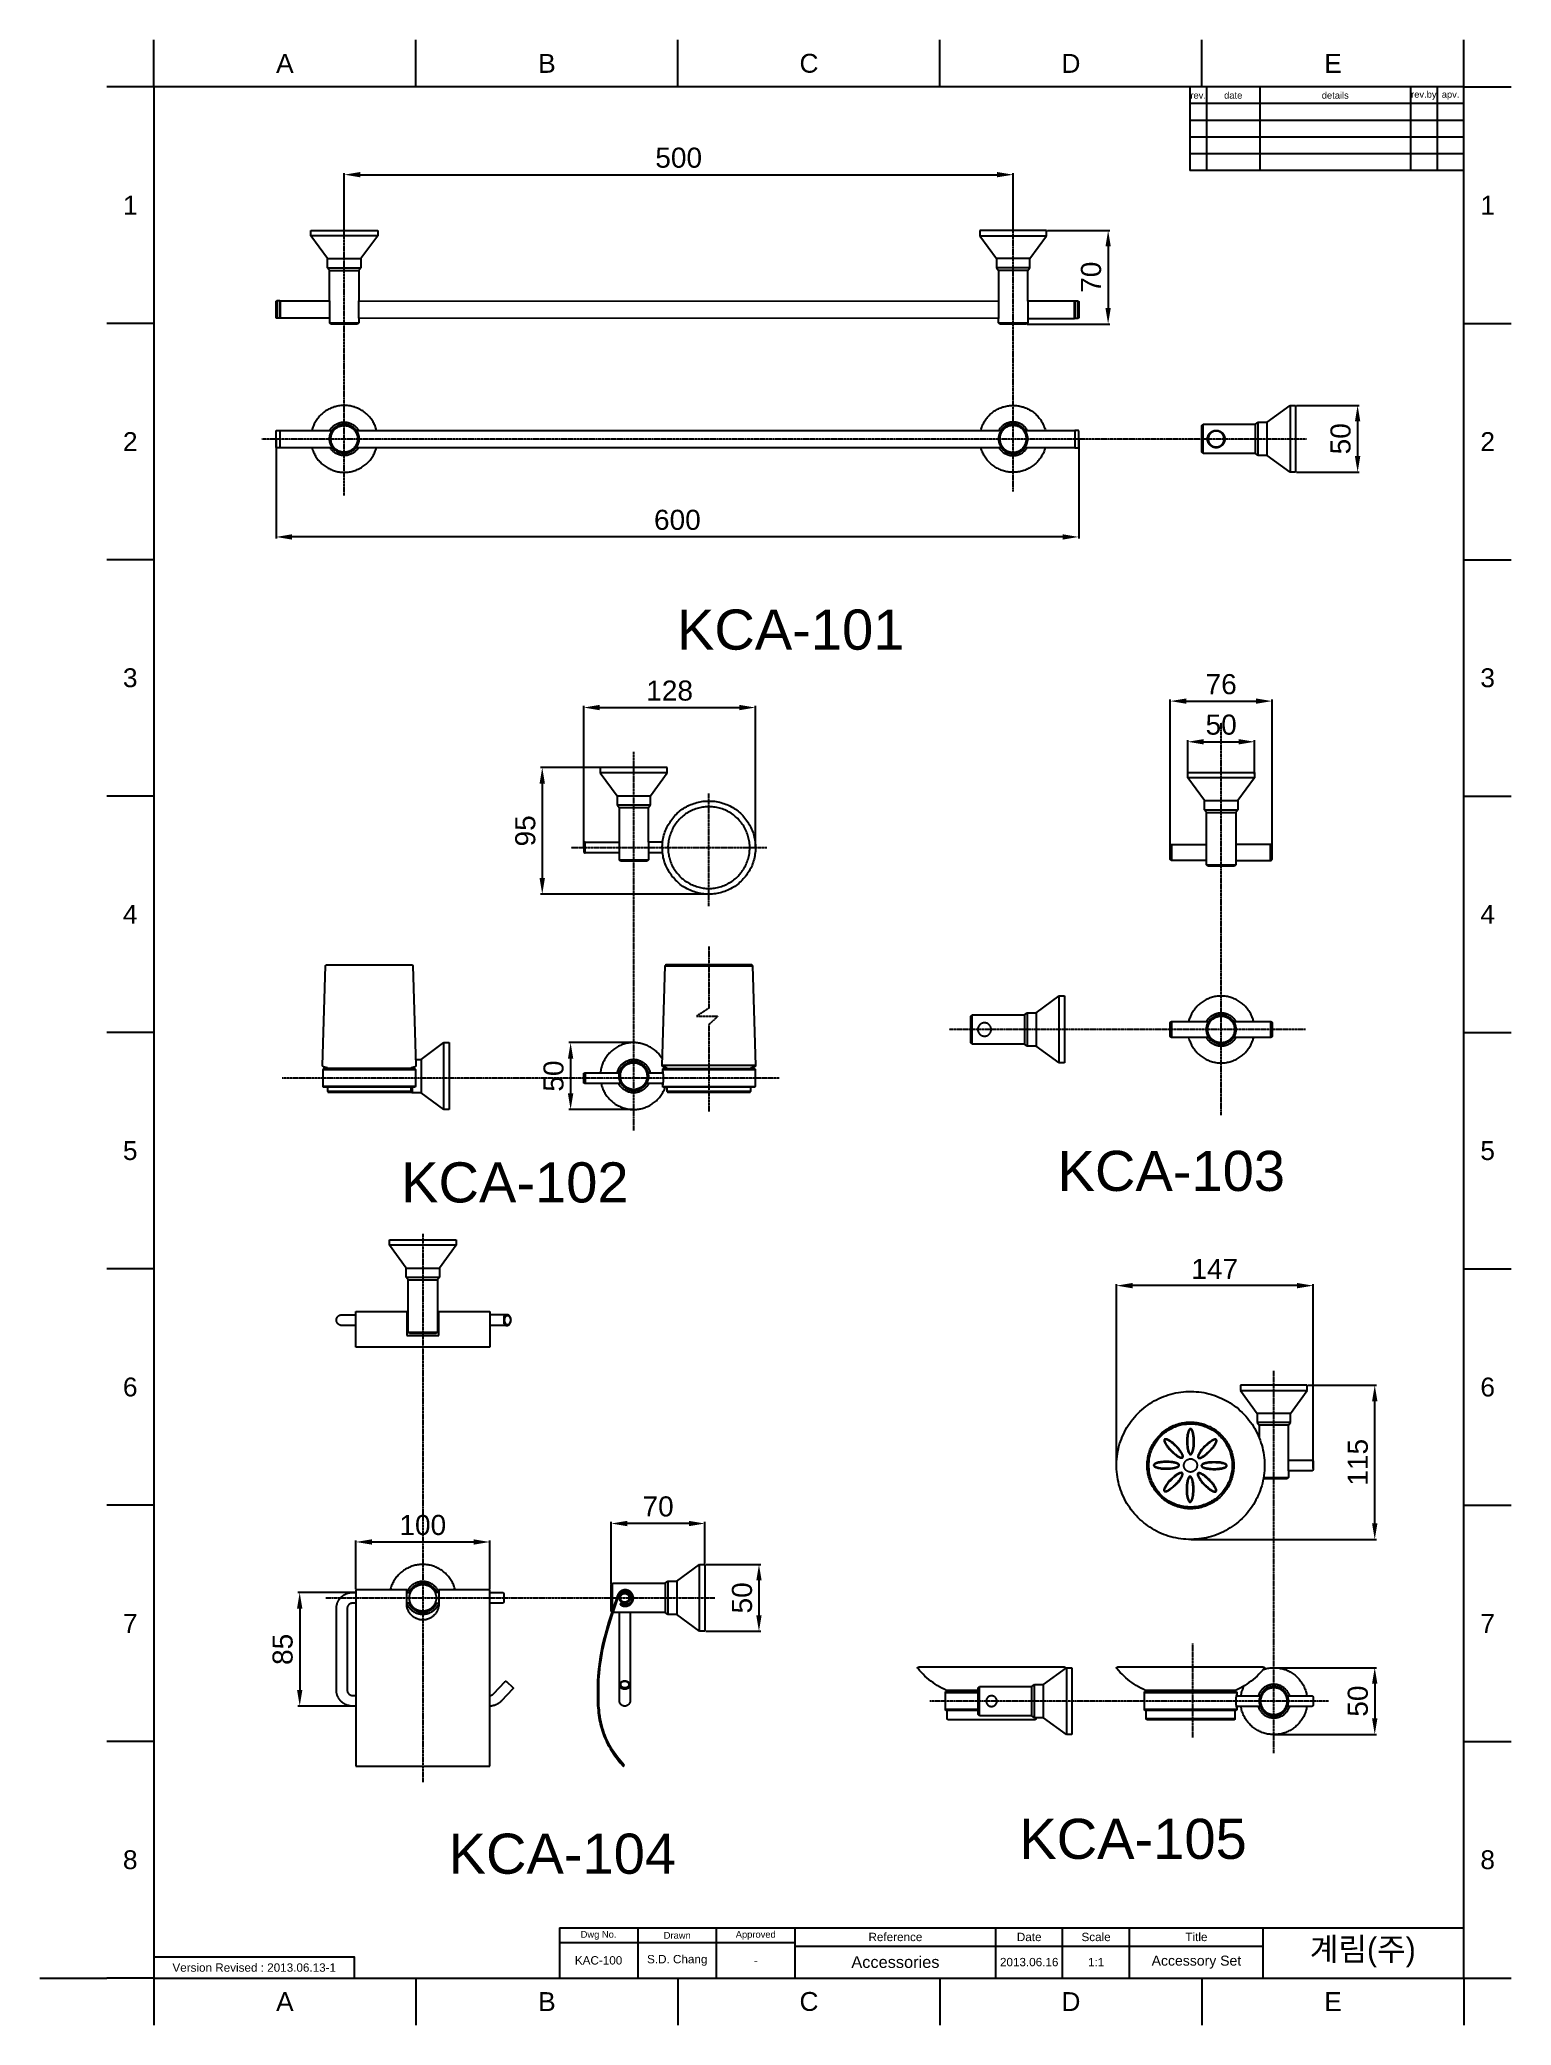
# Model space of a CAD drawing. Header units: millimetres. Extents: x 2944 to 4044, y 1234 to 2718.
import ezdxf

# ---------------------------------------------------------------- set-up
doc = ezdxf.new("R2010")
doc.units = ezdxf.units.MM
doc.linetypes.add('CENTER', pattern=[0.6, 0.375, -0.075, 0.075, -0.075])
for name, color, linetype in [('CEN2', 1, 'Continuous'), ('DIM2', 3, 'Continuous'), ('form22', 7, 'Continuous'), ('main', 7, 'Continuous')]:
    doc.layers.add(name, color=color, linetype=linetype)
doc.styles.add('Arial Regular', font='arial.ttf')
doc.styles.get("Standard").update_dxf_attribs({"font": 'arial.ttf'})
doc.dimstyles.new('ISO-25', dxfattribs={"dimtxt": 2.5, "dimasz": 2.5, "dimexe": 1.25, "dimexo": 0.625, "dimtad": 1, "dimtxsty": 'Standard', "dimcen": 2.5, "dimadec": 0, "dimazin": 0, "dimtfac": 1, "dimtmove": 0, "dimatfit": 3, "dimfxl": 1, "dimarcsym": 0})

msp = doc.modelspace()

# ---------------------------------------------------------------- texts
at = {"insert": (3893.1, 1299.1), "char_height": 17.085, "attachment_point": 1}
msp.add_mtext_dynamic_manual_height_columns('{\\fGulim|b0|i0|c129|p50;계림(주)}', width=148.55, gutter_width=0.683, heights=[0], dxfattribs=at)
at = {"layer": 'form22', "attachment_point": 5, "style": 'Arial Regular'}
for s, insert, char_height, width in [('A', (3127, 2700.7), 14.1, 54.875), ('B', (3322.9, 2700.7), 14.1, 49.802), ('C', (3518.8, 2700.7), 14.1, 53.338), ('D', (3714.6, 2700.7), 14.1, 51.801), ('E', (3910.5, 2700.7), 14.1, 49.341), ('rev.', (3809.7, 2676.8), 5, 31.087), ('date', (3835.9, 2676.8), 5, 36.033), ('details', (3912.2, 2676.8), 5, 49.239), ('rev.by', (3978.4, 2676.8), 5, 46.848), ('apv.', (3998.4, 2676.8), 5, 34.565), ('1', (3011.4, 2594.7), 14.1, 38.889), ('1', (4026.1, 2594.7), 14.1, 38.889), ('2', (3011.4, 2417.9), 14.1, 47.036), ('2', (4026.1, 2417.9), 14.1, 47.036), ('3', (3011.4, 2241.2), 14.1, 46.882), ('3', (4026.1, 2241.2), 14.1, 46.882), ('4', (3011.4, 2064.4), 14.1, 47.804), ('4', (4026.1, 2064.4), 14.1, 47.804), ('5', (3011.4, 1887.6), 14.1, 47.189), ('5', (4026.1, 1887.6), 14.1, 47.189), ('6', (3011.4, 1710.8), 14.1, 47.036), ('6', (4026.1, 1710.8), 14.1, 47.036), ('7', (3011.4, 1534.1), 14.1, 46.574), ('7', (4026.1, 1534.1), 14.1, 46.574), ('8', (3011.4, 1357.3), 14.1, 47.036), ('8', (4026.1, 1357.3), 14.1, 47.036), ('Dwg No.', (3361.5, 1300.8), 5, 61.087), ('Drawn', (3420.3, 1300.8), 5, 48.207), ('Approved', (3479, 1300.8), 5, 68.533), ('Reference', (3583.4, 1299.6), 6.25, 90.557), ('Date', (3683.4, 1299.6), 6.25, 47.215), ('Scale', (3733.4, 1299.6), 6.25, 54.552), ('Title', (3808.4, 1299.6), 6.25, 44.226), ('Version Revised : 2013.06.13-1', (3104.1, 1276.7), 6.25, 252.514), ('KAC-100', (3361.5, 1282.1), 6.25, 81.046), ('S.D. Chang', (3420.3, 1282.1), 6.25, 100.476), ('-', (3479, 1282.1), 6.25, 17.255), ('Accessories', (3583.4, 1280.8), 8.75, 147.894), ('2013.06.16', (3683.4, 1280.8), 6.25, 98.098), ('1:1', (3733.4, 1280.8), 6.25, 31.658), ('Accessory Set', (3808.4, 1280.8), 7.5, 148.288), ('A', (3127, 1251.3), 14.1, 54.875), ('B', (3322.9, 1251.3), 14.1, 49.802), ('C', (3518.8, 1251.3), 14.1, 53.338), ('D', (3714.6, 1251.3), 14.1, 51.801), ('E', (3910.5, 1251.3), 14.1, 49.341)]:
    msp.add_mtext(s, dxfattribs=dict(at, insert=insert, char_height=char_height, width=width))
at = {"layer": 'main', "char_height": 30, "attachment_point": 1, "style": 'Arial Regular'}
for s, insert, width in [('KCA-101', (3420.1, 2292.3), 383.478), ('KCA-103', (3704.6, 1887.5), 394.891), ('KCA-102', (3213.9, 1878.9), 394.239), ('KCA-105', (3676, 1388), 395.543), ('KCA-104', (3249.4, 1376.9), 394.565)]:
    msp.add_mtext(s, dxfattribs=dict(at, insert=insert, width=width))

# ---------------------------------------------------------------- blocks, each defined once
blk = doc.blocks.new('*D32')
at = {"layer": 'Defpoints', "color": 0, "transparency": 16777216}
for p in [(3280.1, 1595), (3180.1, 1559.1), (3280.1, 1559.1)]:
    blk.add_point(p, dxfattribs=at)
at = {"layer": 'DIM2', "color": 0, "lineweight": -2, "transparency": 16777216}
for p, q in [((3180.1, 1559.8), (3180.1, 1596.2)), ((3192.1, 1595), (3268.1, 1595)), ((3280.1, 1559.8), (3280.1, 1596.2))]:
    blk.add_line(p, q, dxfattribs=at)
at = {"layer": 'DIM2', "color": 0, "transparency": 16777216}
for points in [[(3192.1, 1597), (3192.1, 1593), (3180.1, 1595)], [(3268.1, 1597), (3268.1, 1593), (3280.1, 1595)]]:
    blk.add_solid(points, dxfattribs=at)
at = {"layer": 'DIM2', "color": 0, "transparency": 16777216, "insert": (3230.1, 1607.6), "char_height": 15, "attachment_point": 5}
blk.add_mtext('100', dxfattribs=at)
blk = doc.blocks.new('*D33')
at = {"layer": 'Defpoints', "color": 0, "transparency": 16777216}
for p in [(3441, 1578.2), (3441, 1528.2), (3481.4, 1528.2)]:
    blk.add_point(p, dxfattribs=at)
at = {"layer": 'DIM2', "color": 0, "lineweight": -2, "transparency": 16777216}
for p, q in [((3441.7, 1578.2), (3482.7, 1578.2)), ((3481.4, 1566.2), (3481.4, 1540.2)), ((3441.7, 1528.2), (3482.7, 1528.2))]:
    blk.add_line(p, q, dxfattribs=at)
at = {"layer": 'DIM2', "color": 0, "transparency": 16777216}
for points in [[(3479.4, 1566.2), (3483.4, 1566.2), (3481.4, 1578.2)], [(3479.4, 1540.2), (3483.4, 1540.2), (3481.4, 1528.2)]]:
    blk.add_solid(points, dxfattribs=at)
at = {"layer": 'DIM2', "color": 0, "transparency": 16777216, "insert": (3468.8, 1553.2), "char_height": 15, "attachment_point": 5, "rotation": 90}
blk.add_mtext('50', dxfattribs=at)
blk = doc.blocks.new('*D24')
at = {"layer": 'Defpoints', "color": 0, "transparency": 16777216}
for p in [(3371, 1608.8), (3441, 1578.2), (3371, 1563.2)]:
    blk.add_point(p, dxfattribs=at)
at = {"layer": 'DIM2', "color": 0, "lineweight": -2, "transparency": 16777216}
for p, q in [((3371, 1563.8), (3371, 1610.1)), ((3429, 1608.8), (3383, 1608.8)), ((3441, 1578.8), (3441, 1610.1))]:
    blk.add_line(p, q, dxfattribs=at)
at = {"layer": 'DIM2', "color": 0, "transparency": 16777216}
for points in [[(3383, 1610.8), (3383, 1606.8), (3371, 1608.8)], [(3429, 1610.8), (3429, 1606.8), (3441, 1608.8)]]:
    blk.add_solid(points, dxfattribs=at)
at = {"layer": 'DIM2', "color": 0, "transparency": 16777216, "insert": (3406, 1621.5), "char_height": 15, "attachment_point": 5}
blk.add_mtext('70', dxfattribs=at)
blk = doc.blocks.new('*D25')
at = {"layer": 'Defpoints', "color": 0, "transparency": 16777216}
for p in [(3180.1, 1557.2), (3138.1, 1472.3), (3180.1, 1472.3)]:
    blk.add_point(p, dxfattribs=at)
at = {"layer": 'DIM2', "color": 0, "lineweight": -2, "transparency": 16777216}
for p, q in [((3179.5, 1557.2), (3136.8, 1557.2)), ((3138.1, 1545.2), (3138.1, 1484.3)), ((3179.5, 1472.3), (3136.8, 1472.3))]:
    blk.add_line(p, q, dxfattribs=at)
at = {"layer": 'DIM2', "color": 0, "transparency": 16777216}
for points in [[(3136.1, 1545.2), (3140.1, 1545.2), (3138.1, 1557.2)], [(3136.1, 1484.3), (3140.1, 1484.3), (3138.1, 1472.3)]]:
    blk.add_solid(points, dxfattribs=at)
at = {"layer": 'DIM2', "color": 0, "transparency": 16777216, "insert": (3125.4, 1514.7), "char_height": 15, "attachment_point": 5, "rotation": 90}
blk.add_mtext('85', dxfattribs=at)
blk = doc.blocks.new('*D26')
at = {"layer": 'Defpoints', "color": 0, "transparency": 16777216}
for p in [(3671.4, 2617.5), (3171.4, 2575.8), (3671.4, 2575.8)]:
    blk.add_point(p, dxfattribs=at)
at = {"layer": 'DIM2', "color": 0, "lineweight": -2, "transparency": 16777216}
for p, q in [((3171.4, 2576.4), (3171.4, 2618.7)), ((3183.4, 2617.5), (3659.4, 2617.5)), ((3671.4, 2576.4), (3671.4, 2618.7))]:
    blk.add_line(p, q, dxfattribs=at)
at = {"layer": 'DIM2', "color": 0, "transparency": 16777216}
for points in [[(3183.4, 2619.5), (3183.4, 2615.5), (3171.4, 2617.5)], [(3659.4, 2619.5), (3659.4, 2615.5), (3671.4, 2617.5)]]:
    blk.add_solid(points, dxfattribs=at)
at = {"layer": 'DIM2', "color": 0, "transparency": 16777216, "insert": (3421.4, 2630.1), "char_height": 15, "attachment_point": 5}
blk.add_mtext('500', dxfattribs=at)
blk = doc.blocks.new('*D27')
at = {"layer": 'Defpoints', "color": 0, "transparency": 16777216}
for p in [(3387.8, 1968.4), (3340.6, 1918.4), (3387.8, 1918.4)]:
    blk.add_point(p, dxfattribs=at)
at = {"layer": 'DIM2', "color": 0, "lineweight": -2, "transparency": 16777216}
for p, q in [((3387.2, 1968.4), (3339.3, 1968.4)), ((3340.6, 1956.4), (3340.6, 1930.4)), ((3387.2, 1918.4), (3339.3, 1918.4))]:
    blk.add_line(p, q, dxfattribs=at)
at = {"layer": 'DIM2', "color": 0, "transparency": 16777216}
for points in [[(3338.6, 1956.4), (3342.6, 1956.4), (3340.6, 1968.4)], [(3338.6, 1930.4), (3342.6, 1930.4), (3340.6, 1918.4)]]:
    blk.add_solid(points, dxfattribs=at)
at = {"layer": 'DIM2', "color": 0, "transparency": 16777216, "insert": (3327.9, 1943.4), "char_height": 15, "attachment_point": 5, "rotation": 90}
blk.add_mtext('50', dxfattribs=at)
blk = doc.blocks.new('*D28')
at = {"layer": 'Defpoints', "color": 0, "transparency": 16777216}
for p in [(3864.9, 2223.8), (3788.9, 2110.7), (3864.9, 2110.7)]:
    blk.add_point(p, dxfattribs=at)
at = {"layer": 'DIM2', "color": 0, "lineweight": -2, "transparency": 16777216}
for p, q in [((3788.9, 2111.3), (3788.9, 2225)), ((3800.9, 2223.8), (3852.9, 2223.8)), ((3864.9, 2111.3), (3864.9, 2225))]:
    blk.add_line(p, q, dxfattribs=at)
at = {"layer": 'DIM2', "color": 0, "transparency": 16777216}
for points in [[(3800.9, 2225.8), (3800.9, 2221.8), (3788.9, 2223.8)], [(3852.9, 2225.8), (3852.9, 2221.8), (3864.9, 2223.8)]]:
    blk.add_solid(points, dxfattribs=at)
at = {"layer": 'DIM2', "color": 0, "transparency": 16777216, "insert": (3826.9, 2236.4), "char_height": 15, "attachment_point": 5}
blk.add_mtext('76', dxfattribs=at)
blk = doc.blocks.new('*D29')
at = {"layer": 'Defpoints', "color": 0, "transparency": 16777216}
for p in [(3891.3, 1712.2), (3941.7, 1712.2), (3803.9, 1596.9)]:
    blk.add_point(p, dxfattribs=at)
at = {"layer": 'DIM2', "color": 0, "lineweight": -2, "transparency": 16777216}
for p, q in [((3891.9, 1712.2), (3943, 1712.2)), ((3941.7, 1608.9), (3941.7, 1700.2)), ((3804.6, 1596.9), (3943, 1596.9))]:
    blk.add_line(p, q, dxfattribs=at)
at = {"layer": 'DIM2', "color": 0, "transparency": 16777216}
for points in [[(3939.7, 1700.2), (3943.7, 1700.2), (3941.7, 1712.2)], [(3939.7, 1608.9), (3943.7, 1608.9), (3941.7, 1596.9)]]:
    blk.add_solid(points, dxfattribs=at)
at = {"layer": 'DIM2', "color": 0, "transparency": 16777216, "insert": (3929.1, 1654.6), "char_height": 15, "attachment_point": 5, "rotation": 90}
blk.add_mtext('115', dxfattribs=at)
blk = doc.blocks.new('*D30')
at = {"layer": 'Defpoints', "color": 0, "transparency": 16777216}
for p in [(3120.4, 2419.8), (3720.4, 2419.8), (3120.4, 2346.6)]:
    blk.add_point(p, dxfattribs=at)
at = {"layer": 'DIM2', "color": 0, "lineweight": -2, "transparency": 16777216}
for p, q in [((3120.4, 2419.2), (3120.4, 2345.4)), ((3720.4, 2419.2), (3720.4, 2345.4)), ((3708.4, 2346.6), (3132.4, 2346.6))]:
    blk.add_line(p, q, dxfattribs=at)
at = {"layer": 'DIM2', "color": 0, "transparency": 16777216}
for points in [[(3132.4, 2348.6), (3132.4, 2344.6), (3120.4, 2346.6)], [(3708.4, 2348.6), (3708.4, 2344.6), (3720.4, 2346.6)]]:
    blk.add_solid(points, dxfattribs=at)
at = {"layer": 'DIM2', "color": 0, "transparency": 16777216, "insert": (3420.4, 2359.3), "char_height": 15, "attachment_point": 5}
blk.add_mtext('600', dxfattribs=at)
blk = doc.blocks.new('*D31')
at = {"layer": 'Defpoints', "color": 0, "transparency": 16777216}
for p in [(3696.4, 2575.8), (3681.4, 2505.8), (3742.4, 2505.8)]:
    blk.add_point(p, dxfattribs=at)
at = {"layer": 'DIM2', "color": 0, "lineweight": -2, "transparency": 16777216}
for p, q in [((3697, 2575.8), (3743.6, 2575.8)), ((3742.4, 2563.8), (3742.4, 2517.8)), ((3682, 2505.8), (3743.6, 2505.8))]:
    blk.add_line(p, q, dxfattribs=at)
at = {"layer": 'DIM2', "color": 0, "transparency": 16777216}
for points in [[(3740.4, 2563.8), (3744.4, 2563.8), (3742.4, 2575.8)], [(3740.4, 2517.8), (3744.4, 2517.8), (3742.4, 2505.8)]]:
    blk.add_solid(points, dxfattribs=at)
at = {"layer": 'DIM2', "color": 0, "transparency": 16777216, "insert": (3729.7, 2540.8), "char_height": 15, "attachment_point": 5, "rotation": 90}
blk.add_mtext('70', dxfattribs=at)
blk = doc.blocks.new('*D18')
at = {"layer": 'Defpoints', "color": 0, "transparency": 16777216}
for p in [(3882.5, 2445), (3882.5, 2395), (3928.9, 2395)]:
    blk.add_point(p, dxfattribs=at)
at = {"layer": 'DIM2', "color": 0, "lineweight": -2, "transparency": 16777216}
for p, q in [((3883.1, 2445), (3930.1, 2445)), ((3928.9, 2433), (3928.9, 2407)), ((3883.1, 2395), (3930.1, 2395))]:
    blk.add_line(p, q, dxfattribs=at)
at = {"layer": 'DIM2', "color": 0, "transparency": 16777216}
for points in [[(3926.9, 2433), (3930.9, 2433), (3928.9, 2445)], [(3926.9, 2407), (3930.9, 2407), (3928.9, 2395)]]:
    blk.add_solid(points, dxfattribs=at)
at = {"layer": 'DIM2', "color": 0, "transparency": 16777216, "insert": (3916.2, 2420), "char_height": 15, "attachment_point": 5, "rotation": 90}
blk.add_mtext('50', dxfattribs=at)
blk = doc.blocks.new('*D19')
at = {"layer": 'Defpoints', "color": 0, "transparency": 16777216}
for p in [(3478.8, 2219), (3350.4, 2114.3), (3478.8, 2114.3)]:
    blk.add_point(p, dxfattribs=at)
at = {"layer": 'DIM2', "color": 0, "lineweight": -2, "transparency": 16777216}
for p, q in [((3350.4, 2114.9), (3350.4, 2220.2)), ((3362.4, 2219), (3466.8, 2219)), ((3478.8, 2114.9), (3478.8, 2220.2))]:
    blk.add_line(p, q, dxfattribs=at)
at = {"layer": 'DIM2', "color": 0, "transparency": 16777216}
for points in [[(3362.4, 2221), (3362.4, 2217), (3350.4, 2219)], [(3466.8, 2221), (3466.8, 2217), (3478.8, 2219)]]:
    blk.add_solid(points, dxfattribs=at)
at = {"layer": 'DIM2', "color": 0, "transparency": 16777216, "insert": (3414.6, 2231.6), "char_height": 15, "attachment_point": 5}
blk.add_mtext('128', dxfattribs=at)
blk = doc.blocks.new('*D20')
at = {"layer": 'Defpoints', "color": 0, "transparency": 16777216}
for p in [(3851.9, 2193.4), (3801.9, 2168.4), (3851.9, 2168.4)]:
    blk.add_point(p, dxfattribs=at)
at = {"layer": 'DIM2', "color": 0, "lineweight": -2, "transparency": 16777216}
for p, q in [((3801.9, 2169.1), (3801.9, 2194.6)), ((3813.9, 2193.4), (3839.9, 2193.4)), ((3851.9, 2169.1), (3851.9, 2194.6))]:
    blk.add_line(p, q, dxfattribs=at)
at = {"layer": 'DIM2', "color": 0, "transparency": 16777216}
for points in [[(3813.9, 2195.4), (3813.9, 2191.4), (3801.9, 2193.4)], [(3839.9, 2195.4), (3839.9, 2191.4), (3851.9, 2193.4)]]:
    blk.add_solid(points, dxfattribs=at)
at = {"layer": 'DIM2', "color": 0, "transparency": 16777216, "insert": (3826.9, 2206.1), "char_height": 15, "attachment_point": 5}
blk.add_mtext('50', dxfattribs=at)
blk = doc.blocks.new('*D21')
at = {"layer": 'Defpoints', "color": 0, "transparency": 16777216}
for p in [(3412.8, 2174.2), (3319.4, 2079.5), (3444, 2079.5)]:
    blk.add_point(p, dxfattribs=at)
at = {"layer": 'DIM2', "color": 0, "lineweight": -2, "transparency": 16777216}
for p, q in [((3412.2, 2174.2), (3318.2, 2174.2)), ((3319.4, 2162.2), (3319.4, 2091.5)), ((3443.3, 2079.5), (3318.2, 2079.5))]:
    blk.add_line(p, q, dxfattribs=at)
at = {"layer": 'DIM2', "color": 0, "transparency": 16777216}
for points in [[(3317.4, 2162.2), (3321.4, 2162.2), (3319.4, 2174.2)], [(3317.4, 2091.5), (3321.4, 2091.5), (3319.4, 2079.5)]]:
    blk.add_solid(points, dxfattribs=at)
at = {"layer": 'DIM2', "color": 0, "transparency": 16777216, "insert": (3306.8, 2126.8), "char_height": 15, "attachment_point": 5, "rotation": 90}
blk.add_mtext('95', dxfattribs=at)
blk = doc.blocks.new('*D22')
at = {"layer": 'Defpoints', "color": 0, "transparency": 16777216}
for p in [(3866.3, 1501), (3866.3, 1451), (3941.7, 1451)]:
    blk.add_point(p, dxfattribs=at)
at = {"layer": 'DIM2', "color": 0, "lineweight": -2, "transparency": 16777216}
for p, q in [((3866.9, 1501), (3943, 1501)), ((3941.7, 1489), (3941.7, 1463)), ((3866.9, 1451), (3943, 1451))]:
    blk.add_line(p, q, dxfattribs=at)
at = {"layer": 'DIM2', "color": 0, "transparency": 16777216}
for points in [[(3939.7, 1489), (3943.7, 1489), (3941.7, 1501)], [(3939.7, 1463), (3943.7, 1463), (3941.7, 1451)]]:
    blk.add_solid(points, dxfattribs=at)
at = {"layer": 'DIM2', "color": 0, "transparency": 16777216, "insert": (3929.1, 1476), "char_height": 15, "attachment_point": 5, "rotation": 90}
blk.add_mtext('50', dxfattribs=at)
blk = doc.blocks.new('*D23')
at = {"layer": 'Defpoints', "color": 0, "transparency": 16777216}
for p in [(3748.7, 1786.7), (3748.7, 1652.3), (3895.6, 1649.2)]:
    blk.add_point(p, dxfattribs=at)
at = {"layer": 'DIM2', "color": 0, "lineweight": -2, "transparency": 16777216}
for p, q in [((3748.7, 1652.9), (3748.7, 1787.9)), ((3883.6, 1786.7), (3760.7, 1786.7)), ((3895.6, 1649.9), (3895.6, 1787.9))]:
    blk.add_line(p, q, dxfattribs=at)
at = {"layer": 'DIM2', "color": 0, "transparency": 16777216}
for points in [[(3760.7, 1788.7), (3760.7, 1784.7), (3748.7, 1786.7)], [(3883.6, 1788.7), (3883.6, 1784.7), (3895.6, 1786.7)]]:
    blk.add_solid(points, dxfattribs=at)
at = {"layer": 'DIM2', "color": 0, "transparency": 16777216, "insert": (3822.1, 1799.2), "char_height": 15, "attachment_point": 5}
blk.add_mtext('147', dxfattribs=at)

# ---------------------------------------------------------------- dimensions: what is measured, and where the dimension line sits
at = {"layer": 'DIM2'}
for base, p1, p2, picture, middle in [((3671.4, 2617.5), (3171.4, 2575.8), (3671.4, 2575.8), '*D26', (3421.4, 2630.1)), ((3120.4, 2346.6), (3720.4, 2419.8), (3120.4, 2419.8), '*D30', (3420.4, 2359.3)), ((3864.9, 2223.8), (3788.9, 2110.7), (3864.9, 2110.7), '*D28', (3826.9, 2236.4)), ((3478.8, 2219), (3350.4, 2114.3), (3478.8, 2114.3), '*D19', (3414.6, 2231.6)), ((3851.9, 2193.4), (3801.9, 2168.4), (3851.9, 2168.4), '*D20', (3826.9, 2206.1)), ((3748.7, 1786.7), (3895.6, 1649.2), (3748.7, 1652.3), '*D23', (3822.1, 1799.2)), ((3371, 1608.8), (3441, 1578.2), (3371, 1563.2), '*D24', (3406, 1621.5)), ((3280.1, 1595), (3180.1, 1559.1), (3280.1, 1559.1), '*D32', (3230.1, 1607.6))]:
    dim = msp.add_linear_dim(base=base, p1=p1, p2=p2, dimstyle='ISO-25', override={"dimtxt": 15, "dimasz": 12, "dimgap": 5, "dimdec": 0}, dxfattribs=at)
    dim.commit()
    dim.dimension.update_dxf_attribs({"geometry": picture, "text_midpoint": middle})
for base, p1, p2, override, picture, middle in [((3742.4, 2505.8), (3696.4, 2575.8), (3681.4, 2505.8), {"dimtxt": 15, "dimasz": 12, "dimgap": 5, "dimdec": 0}, '*D31', (3729.7, 2540.8)), ((3928.9, 2395), (3882.5, 2445), (3882.5, 2395), {"dimtxt": 15, "dimasz": 12, "dimgap": 5, "dimdec": 0, "dimtix": 0, "dimtmove": 0}, '*D18', (3916.2, 2420)), ((3319.4, 2079.5), (3412.8, 2174.2), (3444, 2079.5), {"dimtxt": 15, "dimasz": 12, "dimgap": 5, "dimdec": 0}, '*D21', (3306.8, 2126.8)), ((3340.6, 1918.4), (3387.8, 1968.4), (3387.8, 1918.4), {"dimtxt": 15, "dimasz": 12, "dimgap": 5, "dimdec": 0}, '*D27', (3327.9, 1943.4)), ((3941.7, 1712.2), (3803.9, 1596.9), (3891.3, 1712.2), {"dimtxt": 15, "dimasz": 12, "dimgap": 5, "dimdec": 0}, '*D29', (3929.1, 1654.6)), ((3481.4, 1528.2), (3441, 1578.2), (3441, 1528.2), {"dimtxt": 15, "dimasz": 12, "dimgap": 5, "dimdec": 0}, '*D33', (3468.8, 1553.2)), ((3138.1, 1472.3), (3180.1, 1557.2), (3180.1, 1472.3), {"dimtxt": 15, "dimasz": 12, "dimgap": 5, "dimdec": 0}, '*D25', (3125.4, 1514.7)), ((3941.7, 1451), (3866.3, 1501), (3866.3, 1451), {"dimtxt": 15, "dimasz": 12, "dimgap": 5, "dimdec": 0}, '*D22', (3929.1, 1476))]:
    dim = msp.add_linear_dim(base=base, p1=p1, p2=p2, angle=90, dimstyle='ISO-25', override=override, dxfattribs=at)
    dim.commit()
    dim.dimension.update_dxf_attribs({"geometry": picture, "text_midpoint": middle})

# ---------------------------------------------------------------- linework, layer by layer
at = {"layer": 'CEN2', "linetype": 'CENTER'}
for p, q in [((3171.4, 2377.7), (3171.4, 2595.7)), ((3671.4, 2380.6), (3671.4, 2595.7)), ((3890.7, 2419.8), (3109.9, 2419.8)), ((3826.9, 1914.1), (3826.9, 2207.8)), ((3387.8, 1902.8), (3387.8, 2186)), ((3444, 2070.4), (3444, 2154.7)), ((3341, 2114.3), (3487.4, 2114.3)), ((3444, 2040.3), (3444, 1994.2)), ((3444, 1994.2), (3434.6, 1988.1)), ((3434.6, 1988.1), (3450.6, 1988.1)), ((3450.6, 1988.1), (3444, 1982)), ((3444, 1982), (3444, 1916.8)), ((3889.9, 1978.3), (3623.6, 1978.3)), ((3496.4, 1941.9), (3124.9, 1941.9)), ((3230.1, 1825.5), (3230.1, 1415.5)), ((3866.3, 1437), (3866.3, 1723.1)), ((3157.7, 1553.2), (3448.4, 1553.2)), ((3805.6, 1448.7), (3805.6, 1519)), ((3907.2, 1476), (3609.2, 1476))]:
    msp.add_line(p, q, dxfattribs=at)
at = {"layer": 'form22'}
for p, q in [((3029.1, 2683.1), (3029.1, 2718.4)), ((3225, 2683.1), (3225, 2718.4)), ((3420.8, 2683.1), (3420.8, 2718.4)), ((3616.7, 2683.1), (3616.7, 2718.4)), ((3812.5, 2683.1), (3812.5, 2718.4)), ((4008.4, 2683.1), (4008.4, 2718.4)), ((3029.1, 2683.1), (2993.8, 2683.1)), ((3029.1, 2683.1), (3029.1, 1268.9)), ((4008.4, 2683.1), (3029.1, 2683.1)), ((3803.4, 2683.1), (3803.4, 2620.6)), ((3815.9, 2683.1), (3815.9, 2620.6)), ((3855.9, 2683.1), (3855.9, 2620.6)), ((3968.4, 2683.1), (3968.4, 2620.6)), ((3988.4, 2683.1), (3988.4, 2620.6)), ((4008.4, 1268.9), (4008.4, 2683.1)), ((4008.4, 2683.1), (4043.8, 2683.1)), ((4008.4, 2670.6), (3803.4, 2670.6)), ((4008.4, 2658.1), (3803.4, 2658.1)), ((4008.4, 2645.6), (3803.4, 2645.6)), ((4008.4, 2633.1), (3803.4, 2633.1)), ((4008.4, 2620.6), (3803.4, 2620.6)), ((3029.1, 2506.3), (2993.8, 2506.3)), ((4008.4, 2506.3), (4043.8, 2506.3)), ((3029.1, 2329.5), (2993.8, 2329.5)), ((4008.4, 2329.5), (4043.8, 2329.5)), ((3029.1, 2152.8), (2993.8, 2152.8)), ((4008.4, 2152.8), (4043.8, 2152.8)), ((3029.1, 1976), (2993.8, 1976)), ((4008.4, 1976), (4043.8, 1976)), ((3029.1, 1799.2), (2993.8, 1799.2)), ((4008.4, 1799.2), (4043.8, 1799.2)), ((3029.1, 1622.5), (2993.8, 1622.5)), ((4008.4, 1622.5), (4043.8, 1622.5)), ((3029.1, 1445.7), (2993.8, 1445.7)), ((4008.4, 1445.7), (4043.8, 1445.7)), ((3332.2, 1306.4), (4008.4, 1306.4)), ((3332.2, 1306.4), (3332.2, 1268.9)), ((3508.4, 1295.2), (3332.2, 1295.2)), ((3390.9, 1306.4), (3390.9, 1268.9)), ((3449.7, 1268.9), (3449.7, 1306.4)), ((3508.4, 1268.9), (3508.4, 1306.4)), ((3508.4, 1292.7), (3858.4, 1292.7)), ((3658.4, 1268.9), (3658.4, 1306.4)), ((3658.4, 1268.9), (3658.4, 1306.4)), ((3658.4, 1268.9), (3658.4, 1306.4)), ((3708.4, 1268.9), (3708.4, 1306.4)), ((3758.4, 1268.9), (3758.4, 1306.4)), ((3858.4, 1268.9), (3858.4, 1306.4)), ((2943.8, 1268.9), (2993.8, 1268.9)), ((3029.1, 1268.9), (2993.8, 1268.9)), ((3029.1, 1268.9), (4008.4, 1268.9)), ((3029.1, 1268.9), (3029.1, 1233.6)), ((3225, 1268.9), (3225, 1233.6)), ((3420.8, 1268.9), (3420.8, 1233.6)), ((3616.7, 1268.9), (3616.7, 1233.6)), ((3812.5, 1268.9), (3812.5, 1233.6)), ((4008.4, 1268.9), (4008.4, 1233.6)), ((4008.4, 1268.9), (4043.8, 1268.9))]:
    msp.add_line(p, q, dxfattribs=at)
msp.add_lwpolyline([(3029.1, 1268.9), (3179.1, 1268.9), (3179.1, 1284.6), (3029.1, 1284.6)], close=True, dxfattribs=at)
at = {"layer": 'main'}
for p, q in [((3146.4, 2571.8), (3146.4, 2575.8)), ((3146.4, 2575.8), (3196.4, 2575.8)), ((3196.4, 2571.8), (3146.4, 2571.8)), ((3158.9, 2554.8), (3146.4, 2571.8)), ((3196.4, 2571.8), (3183.9, 2554.8)), ((3196.4, 2575.8), (3196.4, 2571.8)), ((3696.4, 2575.8), (3646.4, 2575.8)), ((3646.4, 2575.8), (3646.4, 2571.8)), ((3646.4, 2571.8), (3696.4, 2571.8)), ((3646.4, 2571.8), (3658.9, 2554.8)), ((3683.9, 2554.8), (3696.4, 2571.8)), ((3696.4, 2571.8), (3696.4, 2575.8)), ((3158.9, 2554.8), (3183.9, 2554.8)), ((3158.9, 2547.9), (3158.9, 2554.8)), ((3183.9, 2554.8), (3183.9, 2547.9)), ((3683.9, 2554.8), (3658.9, 2554.8)), ((3658.9, 2554.8), (3658.9, 2547.9)), ((3683.9, 2547.9), (3683.9, 2554.8)), ((3158.9, 2547.9), (3183.9, 2547.9)), ((3160.4, 2545.9), (3158.9, 2547.9)), ((3160.4, 2545.9), (3182.4, 2545.9)), ((3160.4, 2523.1), (3160.4, 2545.9)), ((3183.9, 2547.9), (3182.4, 2545.9)), ((3182.4, 2545.9), (3182.4, 2523.1)), ((3683.9, 2547.9), (3658.9, 2547.9)), ((3658.9, 2547.9), (3660.4, 2545.9)), ((3682.4, 2545.9), (3660.4, 2545.9)), ((3660.4, 2545.9), (3660.4, 2523)), ((3682.4, 2545.9), (3683.9, 2547.9)), ((3682.4, 2523), (3682.4, 2545.9)), ((3120.4, 2522.7), (3120.4, 2522.8)), ((3120.4, 2522.8), (3120.4, 2522.8)), ((3120.4, 2522.8), (3120.4, 2522.8)), ((3120.4, 2522.8), (3120.4, 2522.8)), ((3120.4, 2522.8), (3120.5, 2522.8)), ((3120.4, 2522.6), (3120.4, 2522.7)), ((3120.4, 2522.7), (3120.4, 2522.7)), ((3120.4, 2522.7), (3120.4, 2522.7)), ((3120.4, 2522.7), (3120.4, 2522.7)), ((3120.4, 2522.7), (3120.4, 2522.7)), ((3120.4, 2522.7), (3120.4, 2522.7)), ((3120.4, 2522.5), (3120.4, 2522.6)), ((3120.4, 2522.6), (3120.4, 2522.6)), ((3120.4, 2522.6), (3120.4, 2522.6)), ((3120.4, 2522.6), (3120.4, 2522.6)), ((3120.4, 2522.6), (3120.4, 2522.6)), ((3120.4, 2522.6), (3120.4, 2522.6)), ((3120.4, 2510.6), (3120.4, 2522.5)), ((3120.4, 2510.5), (3120.4, 2510.6)), ((3120.4, 2510.6), (3120.4, 2510.6)), ((3120.4, 2510.6), (3120.4, 2510.6)), ((3120.4, 2510.6), (3120.4, 2510.6)), ((3120.4, 2510.6), (3120.4, 2510.6)), ((3120.4, 2510.6), (3120.4, 2510.6)), ((3120.4, 2510.4), (3120.4, 2510.5)), ((3120.4, 2510.5), (3120.4, 2510.5)), ((3120.4, 2510.5), (3120.4, 2510.5)), ((3120.4, 2510.5), (3120.4, 2510.5)), ((3120.4, 2510.5), (3120.4, 2510.5)), ((3120.4, 2510.5), (3120.4, 2510.5)), ((3120.5, 2510.4), (3120.4, 2510.4)), ((3120.4, 2510.4), (3120.4, 2510.4)), ((3120.4, 2510.4), (3120.4, 2510.4)), ((3120.4, 2510.4), (3120.4, 2510.4)), ((3120.4, 2510.4), (3120.4, 2510.4)), ((3120.5, 2522.8), (3120.5, 2522.9)), ((3120.5, 2522.9), (3120.5, 2522.9)), ((3120.5, 2522.9), (3120.5, 2522.9)), ((3120.5, 2522.9), (3120.5, 2522.9)), ((3120.5, 2522.9), (3120.5, 2522.9)), ((3120.5, 2522.9), (3120.5, 2522.9)), ((3120.5, 2522.9), (3120.6, 2522.9)), ((3120.5, 2522.8), (3120.5, 2522.8)), ((3120.5, 2522.8), (3120.5, 2522.8)), ((3120.5, 2510.3), (3120.5, 2510.4)), ((3120.5, 2510.4), (3120.5, 2510.4)), ((3120.6, 2510.3), (3120.5, 2510.3)), ((3120.5, 2510.3), (3120.5, 2510.3)), ((3120.5, 2510.3), (3120.5, 2510.3)), ((3120.5, 2510.3), (3120.5, 2510.3)), ((3120.5, 2510.3), (3120.5, 2510.3)), ((3120.5, 2510.3), (3120.5, 2510.3)), ((3120.5, 2510.3), (3120.5, 2510.3)), ((3120.6, 2510.2), (3120.6, 2523)), ((3120.6, 2523), (3120.6, 2523)), ((3120.6, 2523), (3120.6, 2522.9)), ((3120.6, 2522.9), (3120.6, 2523)), ((3120.6, 2523), (3120.7, 2523)), ((3120.6, 2522.9), (3120.6, 2510.2)), ((3120.6, 2522.9), (3120.6, 2522.9)), ((3120.6, 2510.2), (3120.6, 2510.3)), ((3120.6, 2510.2), (3120.6, 2510.2)), ((3120.7, 2510.2), (3120.6, 2510.2)), ((3120.7, 2523), (3120.7, 2523.1)), ((3120.7, 2523.1), (3120.8, 2523.1)), ((3120.7, 2523), (3120.7, 2523)), ((3120.7, 2523), (3120.7, 2523)), ((3120.7, 2523), (3120.7, 2523)), ((3120.7, 2523), (3120.7, 2523)), ((3120.7, 2523), (3120.7, 2523)), ((3120.7, 2510.1), (3120.7, 2510.2)), ((3120.7, 2510.2), (3120.7, 2510.2)), ((3120.7, 2510.2), (3120.7, 2510.2)), ((3120.7, 2510.2), (3120.7, 2510.2)), ((3120.7, 2510.2), (3120.7, 2510.2)), ((3120.8, 2510.1), (3120.7, 2510.1)), ((3120.7, 2510.1), (3120.7, 2510.1)), ((3120.8, 2523.1), (3120.8, 2523.1)), ((3120.8, 2523.1), (3120.8, 2523.1)), ((3120.8, 2523.1), (3120.8, 2523.1)), ((3120.8, 2523.1), (3120.8, 2523.1)), ((3120.8, 2523.1), (3120.8, 2523.1)), ((3120.8, 2523.1), (3120.9, 2523.1)), ((3120.9, 2510.1), (3120.8, 2510.1)), ((3120.8, 2510.1), (3120.8, 2510.1)), ((3120.8, 2510.1), (3120.8, 2510.1)), ((3120.8, 2510.1), (3120.8, 2510.1)), ((3120.8, 2510.1), (3120.8, 2510.1)), ((3120.8, 2510.1), (3120.8, 2510.1)), ((3123.3, 2523.1), (3120.9, 2523.1)), ((3120.9, 2523.1), (3120.9, 2510.1)), ((3120.9, 2523.1), (3120.9, 2523.1)), ((3120.9, 2523.1), (3120.9, 2523.1)), ((3120.9, 2523.1), (3120.9, 2523.1)), ((3120.9, 2523.1), (3120.9, 2523.1)), ((3120.9, 2523.1), (3120.9, 2523.1)), ((3123.3, 2510.1), (3120.9, 2510.1)), ((3120.9, 2510.1), (3120.9, 2510.1)), ((3120.9, 2510.1), (3120.9, 2510.1)), ((3120.9, 2510.1), (3120.9, 2510.1)), ((3120.9, 2510.1), (3120.9, 2510.1)), ((3120.9, 2510.1), (3120.9, 2510.1)), ((3123.3, 2523.1), (3123.4, 2523)), ((3123.3, 2510.1), (3123.3, 2523.1)), ((3123.4, 2510.2), (3123.3, 2510.1)), ((3123.5, 2523.1), (3123.4, 2523)), ((3123.4, 2523), (3123.4, 2523)), ((3123.4, 2523), (3123.4, 2522.8)), ((3123.4, 2522.8), (3123.4, 2522.4)), ((3123.4, 2522.4), (3123.4, 2521.7)), ((3123.4, 2521.7), (3123.4, 2520.1)), ((3123.4, 2520.1), (3123.4, 2518.6)), ((3123.4, 2518.6), (3123.4, 2515.4)), ((3123.4, 2515.4), (3123.4, 2513.7)), ((3123.4, 2513.7), (3123.4, 2512.7)), ((3123.4, 2512.7), (3123.4, 2511.8)), ((3123.4, 2511.8), (3123.4, 2510.7)), ((3123.4, 2510.7), (3123.4, 2510.3)), ((3123.4, 2510.3), (3123.4, 2510.2)), ((3123.4, 2510.2), (3123.5, 2510.1)), ((3123.5, 2510.1), (3123.5, 2523.1)), ((3123.5, 2523.1), (3160.4, 2523.1)), ((3160.4, 2510.1), (3123.5, 2510.1)), ((3160.4, 2523.1), (3160.4, 2510.1)), ((3160.4, 2510.1), (3160.4, 2506.8)), ((3182.4, 2510.1), (3182.4, 2523.1)), ((3182.4, 2523.1), (3660.4, 2523)), ((3182.4, 2510.1), (3182.4, 2506.8)), ((3660.4, 2510), (3182.4, 2510.1)), ((3660.4, 2523), (3660.4, 2510)), ((3660.4, 2506.8), (3660.4, 2510)), ((3717.3, 2523), (3682.4, 2523)), ((3682.4, 2523), (3682.4, 2510)), ((3682.4, 2510), (3682.4, 2506.8)), ((3682.4, 2510), (3717.3, 2510)), ((3717.3, 2523), (3717.3, 2523)), ((3717.3, 2523), (3717.3, 2523)), ((3717.3, 2523), (3717.3, 2523)), ((3717.3, 2523), (3717.3, 2523)), ((3717.3, 2523), (3717.3, 2523)), ((3717.3, 2523), (3717.3, 2523)), ((3717.3, 2523), (3717.3, 2523)), ((3717.3, 2523), (3717.3, 2523)), ((3717.3, 2523), (3717.3, 2523)), ((3717.3, 2523), (3717.3, 2523)), ((3717.3, 2523), (3717.3, 2523)), ((3717.3, 2523), (3717.3, 2523)), ((3717.3, 2523), (3717.3, 2523)), ((3717.3, 2523), (3717.3, 2523)), ((3717.3, 2523), (3717.3, 2523)), ((3717.3, 2523), (3717.3, 2523)), ((3717.3, 2523), (3717.3, 2523)), ((3717.3, 2523), (3717.3, 2523)), ((3717.3, 2523), (3717.3, 2523)), ((3717.3, 2523), (3717.3, 2523)), ((3717.3, 2523), (3717.3, 2523)), ((3717.3, 2523), (3717.3, 2523)), ((3717.3, 2523), (3717.3, 2523)), ((3717.3, 2523), (3717.4, 2523)), ((3717.3, 2510), (3717.3, 2523)), ((3717.4, 2510.1), (3717.3, 2510)), ((3717.4, 2522.9), (3717.5, 2523)), ((3717.4, 2523), (3717.4, 2523)), ((3717.4, 2523), (3717.4, 2523)), ((3717.4, 2523), (3717.4, 2523)), ((3717.4, 2523), (3717.4, 2523)), ((3717.4, 2523), (3717.4, 2523)), ((3717.4, 2523), (3717.4, 2523)), ((3717.4, 2523), (3717.4, 2523)), ((3717.4, 2523), (3717.4, 2523)), ((3717.4, 2523), (3717.4, 2523)), ((3717.4, 2523), (3717.4, 2523)), ((3717.4, 2523), (3717.4, 2522.9)), ((3717.4, 2510.1), (3717.4, 2522.9)), ((3717.4, 2522.9), (3717.4, 2522.9)), ((3717.4, 2522.9), (3717.4, 2522.9)), ((3717.4, 2522.9), (3717.4, 2522.9)), ((3717.4, 2522.9), (3717.4, 2522.9)), ((3717.4, 2522.9), (3717.4, 2522.9)), ((3717.4, 2522.9), (3717.4, 2522.9)), ((3717.4, 2522.9), (3717.4, 2522.9)), ((3717.4, 2522.9), (3717.4, 2522.9)), ((3717.4, 2522.9), (3717.4, 2522.9)), ((3717.4, 2522.9), (3717.4, 2522.9)), ((3717.5, 2510), (3717.4, 2510.1)), ((3719.8, 2523), (3717.5, 2523)), ((3717.5, 2523), (3717.5, 2510)), ((3719.8, 2510), (3717.5, 2510)), ((3719.8, 2523), (3719.8, 2523)), ((3719.8, 2523), (3719.8, 2523)), ((3719.8, 2523), (3719.9, 2523)), ((3719.8, 2510), (3719.8, 2523)), ((3719.9, 2510), (3719.8, 2510)), ((3719.8, 2510), (3719.8, 2510)), ((3719.8, 2510), (3719.8, 2510)), ((3719.9, 2523), (3719.9, 2523)), ((3719.9, 2523), (3719.9, 2523)), ((3719.9, 2523), (3719.9, 2523)), ((3719.9, 2523), (3719.9, 2523)), ((3719.9, 2523), (3719.9, 2523)), ((3719.9, 2523), (3720, 2523)), ((3720, 2510), (3719.9, 2510)), ((3719.9, 2510), (3719.9, 2510)), ((3719.9, 2510), (3719.9, 2510)), ((3719.9, 2510), (3719.9, 2510)), ((3719.9, 2510), (3719.9, 2510)), ((3719.9, 2510), (3719.9, 2510)), ((3720, 2523), (3720, 2523)), ((3720, 2523), (3720, 2523)), ((3720, 2523), (3720, 2523)), ((3720, 2523), (3720, 2523)), ((3720, 2523), (3720, 2523)), ((3720, 2523), (3720.1, 2523)), ((3720.1, 2510.1), (3720, 2510.1)), ((3720, 2510.1), (3720, 2510.1)), ((3720, 2510.1), (3720, 2510.1)), ((3720, 2510.1), (3720, 2510)), ((3720, 2510), (3720, 2510)), ((3720, 2510), (3720, 2510)), ((3720.1, 2523), (3720.1, 2522.9)), ((3720.1, 2522.9), (3720.1, 2522.9)), ((3720.1, 2522.9), (3720.1, 2522.9)), ((3720.1, 2522.9), (3720.1, 2522.9)), ((3720.1, 2522.9), (3720.1, 2522.9)), ((3720.1, 2522.9), (3720.1, 2510.1)), ((3720.1, 2522.9), (3720.2, 2522.9)), ((3720.2, 2510.2), (3720.1, 2510.1)), ((3720.1, 2510.1), (3720.1, 2510.1)), ((3720.1, 2510.1), (3720.1, 2510.1)), ((3720.1, 2510.1), (3720.1, 2510.1)), ((3720.1, 2510.1), (3720.1, 2510.1)), ((3720.2, 2522.9), (3720.2, 2510.2)), ((3720.2, 2522.9), (3720.2, 2522.9)), ((3720.2, 2522.9), (3720.2, 2522.8)), ((3720.2, 2522.8), (3720.2, 2522.8)), ((3720.2, 2522.8), (3720.2, 2522.8)), ((3720.2, 2522.8), (3720.2, 2522.8)), ((3720.2, 2522.8), (3720.3, 2522.8)), ((3720.3, 2510.2), (3720.2, 2510.2)), ((3720.2, 2510.2), (3720.2, 2510.2)), ((3720.2, 2510.2), (3720.2, 2510.2)), ((3720.2, 2510.2), (3720.2, 2510.2)), ((3720.2, 2510.2), (3720.2, 2510.2)), ((3720.2, 2510.2), (3720.2, 2510.2)), ((3720.3, 2522.8), (3720.3, 2522.8)), ((3720.3, 2522.8), (3720.3, 2522.8)), ((3720.3, 2522.8), (3720.3, 2522.8)), ((3720.3, 2522.8), (3720.3, 2522.7)), ((3720.3, 2522.7), (3720.3, 2522.7)), ((3720.3, 2522.7), (3720.3, 2522.7)), ((3720.3, 2522.7), (3720.3, 2522.7)), ((3720.3, 2522.7), (3720.3, 2522.7)), ((3720.3, 2522.7), (3720.3, 2522.7)), ((3720.3, 2522.7), (3720.3, 2522.6)), ((3720.3, 2522.6), (3720.3, 2522.6)), ((3720.3, 2522.6), (3720.4, 2522.6)), ((3720.4, 2510.4), (3720.3, 2510.4)), ((3720.3, 2510.4), (3720.3, 2510.4)), ((3720.3, 2510.4), (3720.3, 2510.4)), ((3720.3, 2510.4), (3720.3, 2510.3)), ((3720.3, 2510.3), (3720.3, 2510.3)), ((3720.3, 2510.3), (3720.3, 2510.3)), ((3720.3, 2510.3), (3720.3, 2510.3)), ((3720.3, 2510.3), (3720.3, 2510.3)), ((3720.3, 2510.3), (3720.3, 2510.3)), ((3720.3, 2510.3), (3720.3, 2510.3)), ((3720.3, 2510.3), (3720.3, 2510.2)), ((3720.3, 2510.2), (3720.3, 2510.2)), ((3720.4, 2522.6), (3720.4, 2522.6)), ((3720.4, 2522.6), (3720.4, 2522.6)), ((3720.4, 2522.6), (3720.4, 2522.6)), ((3720.4, 2522.6), (3720.4, 2522.5)), ((3720.4, 2522.5), (3720.4, 2522.5)), ((3720.4, 2522.5), (3720.4, 2522.5)), ((3720.4, 2522.5), (3720.4, 2522.5)), ((3720.4, 2522.5), (3720.4, 2522.5)), ((3720.4, 2522.5), (3720.4, 2522.5)), ((3720.4, 2522.5), (3720.4, 2510.6)), ((3720.4, 2510.6), (3720.4, 2510.5)), ((3720.4, 2510.5), (3720.4, 2510.5)), ((3720.4, 2510.5), (3720.4, 2510.5)), ((3720.4, 2510.5), (3720.4, 2510.5)), ((3720.4, 2510.5), (3720.4, 2510.5)), ((3720.4, 2510.5), (3720.4, 2510.5)), ((3720.4, 2510.5), (3720.4, 2510.4)), ((3720.4, 2510.4), (3720.4, 2510.4)), ((3720.4, 2510.4), (3720.4, 2510.4)), ((3161.4, 2505.8), (3160.4, 2506.8)), ((3160.4, 2506.8), (3182.4, 2506.8)), ((3160.4, 2506.8), (3160.4, 2506.8)), ((3181.4, 2505.8), (3161.4, 2505.8)), ((3182.4, 2506.8), (3181.4, 2505.8)), ((3182.4, 2506.8), (3182.4, 2506.8)), ((3660.4, 2506.8), (3682.4, 2506.8)), ((3661.4, 2505.8), (3660.4, 2506.8)), ((3681.4, 2505.8), (3661.4, 2505.8)), ((3682.4, 2506.8), (3681.4, 2505.8)), ((3151.8, 2435.5), (3151.3, 2434.8)), ((3152.3, 2436.2), (3151.8, 2435.5)), ((3152.9, 2436.8), (3152.3, 2436.2)), ((3153.5, 2437.5), (3152.9, 2436.8)), ((3154.1, 2438.1), (3153.5, 2437.5)), ((3154.8, 2438.7), (3154.1, 2438.1)), ((3155.4, 2439.2), (3154.8, 2438.7)), ((3156.1, 2439.8), (3155.4, 2439.2)), ((3156.8, 2440.3), (3156.1, 2439.8)), ((3157.5, 2440.8), (3156.8, 2440.3)), ((3158.2, 2441.2), (3157.5, 2440.8)), ((3159, 2441.7), (3158.2, 2441.2)), ((3159.7, 2442.1), (3159, 2441.7)), ((3160.5, 2442.5), (3159.7, 2442.1)), ((3161.3, 2442.8), (3160.5, 2442.5)), ((3162.1, 2443.2), (3161.3, 2442.8)), ((3162.9, 2443.5), (3162.1, 2443.2)), ((3163.7, 2443.8), (3162.9, 2443.5)), ((3164.5, 2444), (3163.7, 2443.8)), ((3165.4, 2444.2), (3164.5, 2444)), ((3166.2, 2444.4), (3165.4, 2444.2)), ((3167.1, 2444.6), (3166.2, 2444.4)), ((3167.9, 2444.7), (3167.1, 2444.6)), ((3168.8, 2444.8), (3167.9, 2444.7)), ((3169.6, 2444.9), (3168.8, 2444.8)), ((3170.5, 2444.9), (3169.6, 2444.9)), ((3171.4, 2445), (3170.5, 2444.9)), ((3172.2, 2444.9), (3171.4, 2445)), ((3173.1, 2444.9), (3172.2, 2444.9)), ((3173.9, 2444.8), (3173.1, 2444.9)), ((3174.8, 2444.7), (3173.9, 2444.8)), ((3175.7, 2444.6), (3174.8, 2444.7)), ((3176.5, 2444.4), (3175.7, 2444.6)), ((3177.3, 2444.2), (3176.5, 2444.4)), ((3178.2, 2444), (3177.3, 2444.2)), ((3179, 2443.8), (3178.2, 2444)), ((3179.8, 2443.5), (3179, 2443.8)), ((3180.6, 2443.2), (3179.8, 2443.5)), ((3181.4, 2442.8), (3180.6, 2443.2)), ((3182.2, 2442.5), (3181.4, 2442.8)), ((3183, 2442.1), (3182.2, 2442.5)), ((3183.7, 2441.7), (3183, 2442.1)), ((3184.5, 2441.2), (3183.7, 2441.7)), ((3185.2, 2440.8), (3184.5, 2441.2)), ((3185.9, 2440.3), (3185.2, 2440.8)), ((3186.6, 2439.8), (3185.9, 2440.3)), ((3187.3, 2439.2), (3186.6, 2439.8)), ((3188, 2438.7), (3187.3, 2439.2)), ((3188.6, 2438.1), (3188, 2438.7)), ((3189.2, 2437.5), (3188.6, 2438.1)), ((3189.8, 2436.8), (3189.2, 2437.5)), ((3190.4, 2436.2), (3189.8, 2436.8)), ((3190.9, 2435.5), (3190.4, 2436.2)), ((3191.4, 2434.8), (3190.9, 2435.5)), ((3651.3, 2434.8), (3651.8, 2435.5)), ((3651.8, 2435.5), (3652.3, 2436.2)), ((3652.3, 2436.2), (3652.9, 2436.8)), ((3652.9, 2436.8), (3653.5, 2437.5)), ((3653.5, 2437.5), (3654.1, 2438.1)), ((3654.1, 2438.1), (3654.8, 2438.7)), ((3654.8, 2438.7), (3655.4, 2439.2)), ((3655.4, 2439.2), (3656.1, 2439.8)), ((3656.1, 2439.8), (3656.8, 2440.3)), ((3656.8, 2440.3), (3657.5, 2440.8)), ((3657.5, 2440.8), (3658.2, 2441.2)), ((3658.2, 2441.2), (3659, 2441.7)), ((3659, 2441.7), (3659.7, 2442.1)), ((3659.7, 2442.1), (3660.5, 2442.5)), ((3660.5, 2442.5), (3661.3, 2442.8)), ((3661.3, 2442.8), (3662.1, 2443.2)), ((3662.1, 2443.2), (3662.9, 2443.5)), ((3662.9, 2443.5), (3663.7, 2443.8)), ((3663.7, 2443.8), (3664.5, 2444)), ((3664.5, 2444), (3665.4, 2444.2)), ((3665.4, 2444.2), (3666.2, 2444.4)), ((3666.2, 2444.4), (3667.1, 2444.6)), ((3667.1, 2444.6), (3667.9, 2444.7)), ((3667.9, 2444.7), (3668.8, 2444.8)), ((3668.8, 2444.8), (3669.6, 2444.9)), ((3669.6, 2444.9), (3670.5, 2444.9)), ((3670.5, 2444.9), (3671.4, 2445)), ((3671.4, 2445), (3672.2, 2444.9)), ((3672.2, 2444.9), (3673.1, 2444.9)), ((3673.1, 2444.9), (3673.9, 2444.8)), ((3673.9, 2444.8), (3674.8, 2444.7)), ((3674.8, 2444.7), (3675.7, 2444.6)), ((3675.7, 2444.6), (3676.5, 2444.4)), ((3676.5, 2444.4), (3677.3, 2444.2)), ((3677.3, 2444.2), (3678.2, 2444)), ((3678.2, 2444), (3679, 2443.8)), ((3679, 2443.8), (3679.8, 2443.5)), ((3679.8, 2443.5), (3680.6, 2443.2)), ((3680.6, 2443.2), (3681.4, 2442.8)), ((3681.4, 2442.8), (3682.2, 2442.5)), ((3682.2, 2442.5), (3683, 2442.1)), ((3683, 2442.1), (3683.7, 2441.7)), ((3683.7, 2441.7), (3684.5, 2441.2)), ((3684.5, 2441.2), (3685.2, 2440.8)), ((3685.2, 2440.8), (3685.9, 2440.3)), ((3685.9, 2440.3), (3686.6, 2439.8)), ((3686.6, 2439.8), (3687.3, 2439.2)), ((3687.3, 2439.2), (3688, 2438.7)), ((3688, 2438.7), (3688.6, 2438.1)), ((3688.6, 2438.1), (3689.2, 2437.5)), ((3689.2, 2437.5), (3689.8, 2436.8)), ((3689.8, 2436.8), (3690.4, 2436.2)), ((3690.4, 2436.2), (3690.9, 2435.5)), ((3690.9, 2435.5), (3691.4, 2434.8)), ((3861.4, 2432.5), (3878.5, 2445)), ((3878.5, 2445), (3878.5, 2420)), ((3878.5, 2445), (3882.5, 2445)), ((3882.5, 2445), (3882.5, 2420)), ((3120.4, 2425.9), (3120.4, 2426)), ((3120.4, 2426), (3120.4, 2426)), ((3120.4, 2426), (3120.4, 2426)), ((3120.4, 2426), (3120.4, 2426)), ((3120.4, 2425.8), (3120.4, 2425.9)), ((3120.4, 2425.9), (3120.4, 2425.9)), ((3120.4, 2425.9), (3120.4, 2425.9)), ((3120.4, 2425.9), (3120.4, 2425.9)), ((3120.4, 2425.9), (3120.4, 2425.9)), ((3120.4, 2425.7), (3120.4, 2425.8)), ((3120.4, 2425.8), (3120.4, 2425.8)), ((3120.4, 2425.8), (3120.4, 2425.8)), ((3120.4, 2425.8), (3120.4, 2425.8)), ((3120.4, 2425.8), (3120.4, 2425.8)), ((3120.4, 2425.6), (3120.4, 2425.7)), ((3120.4, 2425.7), (3120.4, 2425.7)), ((3120.4, 2425.7), (3120.4, 2425.7)), ((3120.4, 2425.7), (3120.4, 2425.7)), ((3120.4, 2425.5), (3120.4, 2425.6)), ((3120.4, 2425.6), (3120.4, 2425.6)), ((3120.4, 2425.6), (3120.4, 2425.6)), ((3120.4, 2425.6), (3120.4, 2425.6)), ((3120.4, 2425.6), (3120.4, 2425.6)), ((3120.4, 2425.1), (3120.4, 2425.5)), ((3120.4, 2425), (3120.4, 2425.1)), ((3120.4, 2424.8), (3120.4, 2425)), ((3120.4, 2424.7), (3120.4, 2424.8)), ((3120.4, 2424.8), (3120.4, 2424.8)), ((3120.4, 2424.6), (3120.4, 2424.7)), ((3120.4, 2424.7), (3120.4, 2424.7)), ((3120.4, 2424.7), (3120.4, 2424.7)), ((3120.4, 2424.7), (3120.4, 2424.7)), ((3120.4, 2424.5), (3120.4, 2424.6)), ((3120.4, 2424.6), (3120.4, 2424.6)), ((3120.4, 2419.9), (3120.4, 2424.5)), ((3120.4, 2424.5), (3120.4, 2424.5)), ((3120.4, 2424.4), (3120.4, 2424.4)), ((3120.5, 2426.1), (3120.6, 2426.2)), ((3120.5, 2426), (3120.5, 2426.1)), ((3120.5, 2426.1), (3120.5, 2426.1)), ((3120.5, 2426.1), (3120.5, 2426.1)), ((3120.5, 2426.1), (3120.5, 2426.1)), ((3120.5, 2426.1), (3120.5, 2426.1)), ((3120.5, 2426.1), (3120.5, 2426.1)), ((3120.4, 2426), (3120.5, 2426)), ((3120.6, 2426.2), (3120.6, 2426.2)), ((3120.6, 2426.2), (3120.6, 2426.2)), ((3120.6, 2426.2), (3120.7, 2426.2)), ((3120.7, 2426.2), (3120.7, 2426.3)), ((3120.7, 2426.3), (3120.7, 2426.3)), ((3120.7, 2426.3), (3120.7, 2426.3)), ((3120.7, 2426.3), (3120.7, 2426.3)), ((3120.7, 2426.3), (3120.8, 2426.3)), ((3120.7, 2426.2), (3120.7, 2426.2)), ((3120.7, 2426.2), (3120.7, 2426.2)), ((3120.8, 2426.3), (3120.8, 2426.3)), ((3120.8, 2426.3), (3120.8, 2426.3)), ((3120.8, 2426.3), (3120.8, 2426.3)), ((3120.8, 2426.3), (3120.8, 2426.3)), ((3120.8, 2426.3), (3120.8, 2426.3)), ((3120.8, 2426.3), (3120.9, 2426.3)), ((3120.9, 2426.3), (3120.9, 2426.3)), ((3120.9, 2426.3), (3120.9, 2426.3)), ((3120.9, 2426.3), (3120.9, 2426.3)), ((3120.9, 2426.3), (3120.9, 2426.3)), ((3120.9, 2426.3), (3120.9, 2426.3)), ((3120.9, 2426.3), (3123.3, 2426.3)), ((3123.3, 2426.3), (3123.3, 2426.3)), ((3123.3, 2426.3), (3123.3, 2426.3)), ((3123.3, 2426.3), (3123.3, 2426.3)), ((3123.3, 2426.3), (3123.3, 2426.3)), ((3123.3, 2426.3), (3123.3, 2426.3)), ((3123.3, 2426.3), (3123.3, 2426.3)), ((3123.3, 2426.3), (3123.3, 2426.3)), ((3123.3, 2426.3), (3123.3, 2426.3)), ((3123.3, 2426.3), (3123.3, 2426.3)), ((3123.3, 2426.3), (3123.3, 2426.3)), ((3123.3, 2426.3), (3123.3, 2426.3)), ((3123.3, 2426.3), (3123.3, 2426.3)), ((3123.3, 2426.3), (3123.3, 2426.3)), ((3123.3, 2426.3), (3123.3, 2426.3)), ((3123.3, 2426.3), (3123.3, 2426.3)), ((3123.3, 2426.3), (3123.3, 2426.3)), ((3123.3, 2426.3), (3123.3, 2426.3)), ((3123.3, 2426.3), (3123.3, 2426.3)), ((3123.3, 2426.3), (3123.3, 2426.3)), ((3123.3, 2426.3), (3123.3, 2426.3)), ((3123.3, 2426.3), (3123.3, 2426.3)), ((3123.3, 2426.3), (3123.3, 2426.3)), ((3123.3, 2426.3), (3123.3, 2426.3)), ((3123.3, 2426.3), (3123.3, 2426.3)), ((3123.3, 2426.3), (3123.4, 2426.3)), ((3123.4, 2426.3), (3123.4, 2426.3)), ((3123.4, 2426.3), (3123.4, 2426.3)), ((3123.4, 2426.3), (3123.4, 2426.3)), ((3123.4, 2426.3), (3123.4, 2426.3)), ((3123.4, 2426.3), (3123.4, 2426.3)), ((3123.4, 2426.3), (3123.4, 2426.3)), ((3123.4, 2426.3), (3123.4, 2426.3)), ((3123.4, 2426.3), (3123.4, 2426.3)), ((3123.4, 2426.3), (3123.4, 2426.3)), ((3123.4, 2426.3), (3123.4, 2426.2)), ((3123.4, 2426.2), (3123.5, 2426.3)), ((3123.4, 2426.2), (3123.4, 2426.2)), ((3123.4, 2426.2), (3123.4, 2426.2)), ((3123.4, 2426.2), (3123.4, 2426.2)), ((3123.4, 2426.2), (3123.4, 2426.2)), ((3123.4, 2426.2), (3123.4, 2426.2)), ((3123.4, 2426.2), (3123.4, 2426.2)), ((3123.4, 2426.2), (3123.4, 2426.2)), ((3123.4, 2413.4), (3123.4, 2426.2)), ((3123.4, 2426.2), (3123.4, 2426.2)), ((3123.5, 2426.3), (3162.4, 2426.3)), ((3147.4, 2427.1), (3147.2, 2426.3)), ((3147.7, 2428), (3147.4, 2427.1)), ((3148, 2428.8), (3147.7, 2428)), ((3148.3, 2429.6), (3148, 2428.8)), ((3148.6, 2430.4), (3148.3, 2429.6)), ((3149, 2431.2), (3148.6, 2430.4)), ((3149.4, 2431.9), (3149, 2431.2)), ((3149.8, 2432.7), (3149.4, 2431.9)), ((3150.3, 2433.4), (3149.8, 2432.7)), ((3150.8, 2434.1), (3150.3, 2433.4)), ((3151.3, 2434.8), (3150.8, 2434.1)), ((3160.4, 2421.1), (3160.5, 2421.5)), ((3160.4, 2420.7), (3160.4, 2421.1)), ((3160.4, 2420.3), (3160.4, 2420.7)), ((3160.4, 2420), (3160.4, 2420.3)), ((3160.5, 2421.9), (3160.6, 2422.2)), ((3160.5, 2421.5), (3160.5, 2421.9)), ((3160.6, 2426.3), (3160.8, 2426.7)), ((3160.6, 2422.2), (3160.7, 2422.6)), ((3160.7, 2422.6), (3160.8, 2423)), ((3160.8, 2426.7), (3161.1, 2427)), ((3160.8, 2423), (3160.9, 2423.3)), ((3160.9, 2423.3), (3161, 2423.7)), ((3161, 2423.7), (3161.2, 2424.1)), ((3161.1, 2427), (3161.3, 2427.4)), ((3161.2, 2424.1), (3161.3, 2424.4)), ((3161.3, 2427.4), (3161.6, 2427.7)), ((3161.3, 2424.4), (3161.5, 2424.8)), ((3161.4, 2421), (3161.5, 2421.3)), ((3161.4, 2420.7), (3161.4, 2421)), ((3161.4, 2420.3), (3161.4, 2420.7)), ((3161.4, 2420), (3161.4, 2420.3)), ((3161.5, 2424.8), (3161.6, 2425.1)), ((3161.5, 2421.7), (3161.6, 2422)), ((3161.5, 2421.3), (3161.5, 2421.7)), ((3161.6, 2427.7), (3161.9, 2428.1)), ((3161.6, 2425.1), (3161.8, 2425.4)), ((3161.6, 2422), (3161.7, 2422.4)), ((3161.7, 2422.7), (3161.8, 2423)), ((3161.7, 2422.4), (3161.7, 2422.7)), ((3161.8, 2425.4), (3162, 2425.8)), ((3161.8, 2423), (3162, 2423.4)), ((3161.9, 2428.1), (3162.1, 2428.4)), ((3162, 2425.8), (3162.2, 2426.1)), ((3162, 2423.4), (3162.1, 2423.7)), ((3162.1, 2428.4), (3162.4, 2428.7)), ((3162.1, 2423.7), (3162.2, 2424)), ((3162.2, 2426.1), (3162.4, 2426.4)), ((3162.2, 2424), (3162.4, 2424.3)), ((3162.4, 2428.7), (3162.7, 2429)), ((3162.4, 2426.4), (3162.7, 2426.7)), ((3162.4, 2424.3), (3162.5, 2424.6)), ((3162.5, 2424.6), (3162.7, 2424.9)), ((3162.7, 2429), (3163.1, 2429.3)), ((3162.7, 2426.7), (3162.9, 2427)), ((3162.7, 2424.9), (3162.9, 2425.2)), ((3162.9, 2427), (3163.2, 2427.3)), ((3162.9, 2425.2), (3163.1, 2425.5)), ((3163.1, 2429.3), (3163.4, 2429.6)), ((3163.1, 2425.5), (3163.2, 2425.8)), ((3163.2, 2427.3), (3163.4, 2427.6)), ((3163.2, 2425.8), (3163.5, 2426.1)), ((3163.4, 2429.6), (3163.7, 2429.9)), ((3163.4, 2427.6), (3163.7, 2427.8)), ((3163.5, 2426.1), (3163.7, 2426.4)), ((3163.7, 2429.9), (3164.1, 2430.1)), ((3163.7, 2427.8), (3164, 2428.1)), ((3163.7, 2426.4), (3163.9, 2426.6)), ((3163.9, 2426.6), (3164.1, 2426.9)), ((3164, 2428.1), (3164.2, 2428.3)), ((3164.1, 2430.1), (3164.4, 2430.4)), ((3164.1, 2426.9), (3164.4, 2427.1)), ((3164.2, 2428.3), (3164.5, 2428.6)), ((3164.4, 2430.4), (3164.8, 2430.6)), ((3164.4, 2427.1), (3164.6, 2427.4)), ((3164.5, 2428.6), (3164.8, 2428.8)), ((3164.6, 2427.4), (3164.9, 2427.6)), ((3164.8, 2430.6), (3165.2, 2430.8)), ((3164.8, 2428.8), (3165.2, 2429)), ((3164.9, 2427.6), (3165.2, 2427.8)), ((3165.2, 2430.8), (3165.5, 2431)), ((3165.2, 2429), (3165.5, 2429.3)), ((3165.2, 2427.8), (3165.4, 2428)), ((3165.4, 2428), (3165.7, 2428.2)), ((3165.5, 2431), (3165.9, 2431.2)), ((3165.5, 2429.3), (3165.8, 2429.5)), ((3165.7, 2428.2), (3166, 2428.4)), ((3165.8, 2429.5), (3166.1, 2429.6)), ((3165.9, 2431.2), (3166.3, 2431.4)), ((3166, 2428.4), (3166.3, 2428.6)), ((3166.1, 2429.6), (3166.5, 2429.8)), ((3166.3, 2431.4), (3166.7, 2431.6)), ((3166.3, 2428.6), (3166.6, 2428.8)), ((3166.5, 2429.8), (3166.8, 2430)), ((3166.6, 2428.8), (3166.9, 2428.9)), ((3166.7, 2431.6), (3167.1, 2431.7)), ((3166.8, 2430), (3167.2, 2430.1)), ((3166.9, 2428.9), (3167.2, 2429.1)), ((3167.1, 2431.7), (3167.5, 2431.9)), ((3167.2, 2430.1), (3167.5, 2430.3)), ((3167.2, 2429.1), (3167.6, 2429.2)), ((3167.5, 2431.9), (3167.9, 2432)), ((3167.5, 2430.3), (3167.9, 2430.4)), ((3167.6, 2429.2), (3167.9, 2429.3)), ((3167.9, 2432), (3168.4, 2432.1)), ((3167.9, 2430.4), (3168.3, 2430.5)), ((3167.9, 2429.3), (3168.2, 2429.4)), ((3168.2, 2429.4), (3168.5, 2429.5)), ((3168.3, 2430.5), (3168.6, 2430.6)), ((3168.4, 2432.1), (3168.8, 2432.2)), ((3168.5, 2429.5), (3168.9, 2429.6)), ((3168.6, 2430.6), (3169, 2430.7)), ((3168.8, 2432.2), (3169.2, 2432.3)), ((3168.9, 2429.6), (3169.2, 2429.7)), ((3169, 2430.7), (3169.4, 2430.8)), ((3169.2, 2432.3), (3169.6, 2432.3)), ((3169.2, 2429.7), (3169.5, 2429.8)), ((3169.4, 2430.8), (3169.7, 2430.8)), ((3169.5, 2429.8), (3169.9, 2429.8)), ((3169.6, 2432.3), (3170.1, 2432.4)), ((3169.7, 2430.8), (3170.1, 2430.9)), ((3169.9, 2429.8), (3170.2, 2429.9)), ((3170.1, 2432.4), (3170.5, 2432.4)), ((3170.1, 2430.9), (3170.5, 2430.9)), ((3170.2, 2429.9), (3170.6, 2429.9)), ((3170.5, 2432.4), (3170.9, 2432.4)), ((3170.5, 2430.9), (3170.9, 2430.9)), ((3170.6, 2429.9), (3170.9, 2429.9)), ((3170.9, 2432.4), (3171.4, 2432.5)), ((3170.9, 2430.9), (3171.3, 2431)), ((3170.9, 2429.9), (3171.3, 2430)), ((3171.3, 2431), (3171.6, 2431)), ((3171.3, 2430), (3171.6, 2430)), ((3171.4, 2432.5), (3171.8, 2432.4)), ((3171.6, 2431), (3172, 2430.9)), ((3171.6, 2430), (3172, 2429.9)), ((3171.8, 2432.4), (3172.2, 2432.4)), ((3172, 2430.9), (3172.4, 2430.9)), ((3172, 2429.9), (3172.3, 2429.9)), ((3172.2, 2432.4), (3172.7, 2432.4)), ((3172.3, 2429.9), (3172.7, 2429.9)), ((3172.4, 2430.9), (3172.8, 2430.9)), ((3172.7, 2432.4), (3173.1, 2432.3)), ((3172.7, 2429.9), (3173, 2429.8)), ((3172.8, 2430.9), (3173.2, 2430.8)), ((3173, 2429.8), (3173.3, 2429.8)), ((3173.1, 2432.3), (3173.5, 2432.3)), ((3173.2, 2430.8), (3173.5, 2430.7)), ((3173.3, 2429.8), (3173.7, 2429.7)), ((3173.5, 2432.3), (3173.9, 2432.2)), ((3173.5, 2430.7), (3173.9, 2430.7)), ((3173.7, 2429.7), (3174, 2429.6)), ((3173.9, 2432.2), (3174.4, 2432.1)), ((3173.9, 2430.7), (3174.3, 2430.6)), ((3174, 2429.6), (3174.4, 2429.5)), ((3174.3, 2430.6), (3174.6, 2430.5)), ((3174.4, 2432.1), (3174.8, 2432)), ((3174.4, 2429.5), (3174.7, 2429.4)), ((3174.6, 2430.5), (3175, 2430.3)), ((3174.7, 2429.4), (3175, 2429.3)), ((3174.8, 2432), (3175.2, 2431.9)), ((3175, 2430.3), (3175.4, 2430.2)), ((3175, 2429.3), (3175.3, 2429.1)), ((3175.2, 2431.9), (3175.6, 2431.7)), ((3175.3, 2429.1), (3175.6, 2429)), ((3175.4, 2430.2), (3175.7, 2430.1)), ((3175.6, 2431.7), (3176, 2431.6)), ((3175.6, 2429), (3176, 2428.8)), ((3175.7, 2430.1), (3176.1, 2429.9)), ((3176, 2431.6), (3176.4, 2431.4)), ((3176, 2428.8), (3176.3, 2428.7)), ((3176.1, 2429.9), (3176.4, 2429.7)), ((3176.3, 2428.7), (3176.6, 2428.5)), ((3176.4, 2431.4), (3176.8, 2431.2)), ((3176.4, 2429.7), (3176.7, 2429.5)), ((3176.6, 2428.5), (3176.9, 2428.3)), ((3176.7, 2429.5), (3177.1, 2429.4)), ((3176.8, 2431.2), (3177.2, 2431)), ((3176.9, 2428.3), (3177.1, 2428.1)), ((3177.1, 2429.4), (3177.4, 2429.1)), ((3177.1, 2428.1), (3177.4, 2427.9)), ((3177.2, 2431), (3177.6, 2430.8)), ((3177.4, 2429.1), (3177.7, 2428.9)), ((3177.4, 2427.9), (3177.7, 2427.7)), ((3177.6, 2430.8), (3177.9, 2430.6)), ((3177.7, 2428.9), (3178, 2428.7)), ((3177.7, 2427.7), (3178, 2427.5)), ((3177.9, 2430.6), (3178.3, 2430.4)), ((3178, 2428.7), (3178.3, 2428.5)), ((3178, 2427.5), (3178.2, 2427.2)), ((3178.2, 2427.2), (3178.5, 2427)), ((3178.3, 2430.4), (3178.6, 2430.1)), ((3178.3, 2428.5), (3178.6, 2428.2)), ((3178.5, 2427), (3178.7, 2426.7)), ((3178.6, 2430.1), (3179, 2429.9)), ((3178.6, 2428.2), (3178.9, 2428)), ((3178.7, 2426.7), (3178.9, 2426.5)), ((3178.9, 2428), (3179.2, 2427.7)), ((3178.9, 2426.5), (3179.2, 2426.2)), ((3179, 2429.9), (3179.3, 2429.6)), ((3179.2, 2427.7), (3179.4, 2427.4)), ((3179.2, 2426.2), (3179.4, 2425.9)), ((3179.3, 2429.6), (3179.7, 2429.3)), ((3179.4, 2427.4), (3179.7, 2427.1)), ((3179.4, 2425.9), (3179.6, 2425.7)), ((3179.6, 2425.7), (3179.8, 2425.4)), ((3179.7, 2429.3), (3180, 2429)), ((3179.7, 2427.1), (3179.9, 2426.8)), ((3179.8, 2425.4), (3179.9, 2425.1)), ((3179.9, 2426.8), (3180.2, 2426.5)), ((3179.9, 2425.1), (3180.1, 2424.8)), ((3180, 2429), (3180.3, 2428.7)), ((3180.1, 2424.8), (3180.3, 2424.5)), ((3180.2, 2426.5), (3180.4, 2426.2)), ((3180.3, 2428.7), (3180.6, 2428.4)), ((3180.3, 2426.3), (3662.4, 2426.3)), ((3180.3, 2424.5), (3180.4, 2424.2)), ((3180.4, 2426.2), (3180.6, 2425.9)), ((3180.4, 2424.2), (3180.6, 2423.8)), ((3180.6, 2428.4), (3180.9, 2428.1)), ((3180.6, 2425.9), (3180.8, 2425.6)), ((3180.6, 2423.8), (3180.7, 2423.5)), ((3180.7, 2423.5), (3180.8, 2423.2)), ((3180.8, 2425.6), (3181, 2425.3)), ((3180.8, 2423.2), (3180.9, 2422.9)), ((3180.9, 2428.1), (3181.1, 2427.7)), ((3180.9, 2422.9), (3181, 2422.5)), ((3181, 2425.3), (3181.2, 2424.9)), ((3181, 2422.5), (3181.1, 2422.2)), ((3181.1, 2427.7), (3181.4, 2427.4)), ((3181.1, 2422.2), (3181.2, 2421.9)), ((3181.2, 2424.9), (3181.3, 2424.6)), ((3181.2, 2421.9), (3181.2, 2421.5)), ((3181.2, 2421.5), (3181.3, 2421.2)), ((3181.3, 2424.6), (3181.5, 2424.2)), ((3181.3, 2421.2), (3181.3, 2420.8)), ((3181.3, 2420.8), (3181.3, 2420.5)), ((3181.3, 2420.5), (3181.4, 2420.1)), ((3181.4, 2427.4), (3181.7, 2427)), ((3181.5, 2424.2), (3181.6, 2423.9)), ((3181.6, 2423.9), (3181.8, 2423.5)), ((3181.7, 2427), (3181.9, 2426.7)), ((3181.8, 2423.5), (3181.9, 2423.2)), ((3181.9, 2426.7), (3182.1, 2426.3)), ((3181.9, 2423.2), (3182, 2422.8)), ((3182, 2422.8), (3182.1, 2422.4)), ((3182.1, 2422.4), (3182.2, 2422)), ((3182.2, 2422), (3182.2, 2421.7)), ((3182.2, 2421.7), (3182.3, 2421.3)), ((3182.3, 2421.3), (3182.3, 2420.9)), ((3182.3, 2420.9), (3182.3, 2420.5)), ((3182.3, 2420.5), (3182.4, 2420.1)), ((3192, 2434.1), (3191.4, 2434.8)), ((3192.4, 2433.4), (3192, 2434.1)), ((3192.9, 2432.7), (3192.4, 2433.4)), ((3193.3, 2431.9), (3192.9, 2432.7)), ((3193.7, 2431.2), (3193.3, 2431.9)), ((3194.1, 2430.4), (3193.7, 2431.2)), ((3194.4, 2429.6), (3194.1, 2430.4)), ((3194.7, 2428.8), (3194.4, 2429.6)), ((3195, 2428), (3194.7, 2428.8)), ((3195.3, 2427.1), (3195, 2428)), ((3195.5, 2426.3), (3195.3, 2427.1)), ((3647.2, 2426.3), (3647.4, 2427.1)), ((3647.4, 2427.1), (3647.7, 2428)), ((3647.7, 2428), (3648, 2428.8)), ((3648, 2428.8), (3648.3, 2429.6)), ((3648.3, 2429.6), (3648.6, 2430.4)), ((3648.6, 2430.4), (3649, 2431.2)), ((3649, 2431.2), (3649.4, 2431.9)), ((3649.4, 2431.9), (3649.8, 2432.7)), ((3649.8, 2432.7), (3650.3, 2433.4)), ((3650.3, 2433.4), (3650.8, 2434.1)), ((3650.8, 2434.1), (3651.3, 2434.8)), ((3660.5, 2421.7), (3660.4, 2421.3)), ((3660.4, 2421.3), (3660.4, 2420.9)), ((3660.4, 2420.9), (3660.4, 2420.5)), ((3660.4, 2420.5), (3660.4, 2420.1)), ((3660.6, 2422), (3660.5, 2421.7)), ((3660.8, 2426.7), (3660.6, 2426.3)), ((3660.7, 2422.8), (3660.6, 2422.4)), ((3660.6, 2422.4), (3660.6, 2422)), ((3660.8, 2423.2), (3660.7, 2422.8)), ((3661.1, 2427), (3660.8, 2426.7)), ((3661, 2423.5), (3660.8, 2423.2)), ((3661.1, 2423.9), (3661, 2423.5)), ((3661.3, 2427.4), (3661.1, 2427)), ((3661.2, 2424.2), (3661.1, 2423.9)), ((3661.4, 2424.6), (3661.2, 2424.2)), ((3661.6, 2427.7), (3661.3, 2427.4)), ((3661.5, 2424.9), (3661.4, 2424.6)), ((3661.5, 2421.5), (3661.4, 2421.2)), ((3661.4, 2421.2), (3661.4, 2420.8)), ((3661.4, 2420.8), (3661.4, 2420.5)), ((3661.4, 2420.5), (3661.4, 2420.1)), ((3661.7, 2425.3), (3661.5, 2424.9)), ((3661.6, 2422.2), (3661.5, 2421.9)), ((3661.5, 2421.9), (3661.5, 2421.5)), ((3661.9, 2428.1), (3661.6, 2427.7)), ((3661.7, 2422.5), (3661.6, 2422.2)), ((3661.9, 2425.6), (3661.7, 2425.3)), ((3661.8, 2422.9), (3661.7, 2422.5)), ((3661.9, 2423.2), (3661.8, 2422.9)), ((3662.1, 2428.4), (3661.9, 2428.1)), ((3662.1, 2425.9), (3661.9, 2425.6)), ((3662, 2423.5), (3661.9, 2423.2)), ((3662.1, 2423.8), (3662, 2423.5)), ((3662.4, 2428.7), (3662.1, 2428.4)), ((3662.3, 2426.2), (3662.1, 2425.9)), ((3662.3, 2424.2), (3662.1, 2423.8)), ((3662.6, 2426.5), (3662.3, 2426.2)), ((3662.4, 2424.5), (3662.3, 2424.2)), ((3662.7, 2429), (3662.4, 2428.7)), ((3662.6, 2424.8), (3662.4, 2424.5)), ((3662.8, 2426.8), (3662.6, 2426.5)), ((3662.8, 2425.1), (3662.6, 2424.8)), ((3663.1, 2429.3), (3662.7, 2429)), ((3663, 2427.1), (3662.8, 2426.8)), ((3663, 2425.4), (3662.8, 2425.1)), ((3663.3, 2427.4), (3663, 2427.1)), ((3663.1, 2425.7), (3663, 2425.4)), ((3663.4, 2429.6), (3663.1, 2429.3)), ((3663.4, 2425.9), (3663.1, 2425.7)), ((3663.5, 2427.7), (3663.3, 2427.4)), ((3663.7, 2429.9), (3663.4, 2429.6)), ((3663.6, 2426.2), (3663.4, 2425.9)), ((3663.8, 2428), (3663.5, 2427.7)), ((3663.8, 2426.5), (3663.6, 2426.2)), ((3664.1, 2430.1), (3663.7, 2429.9)), ((3664.1, 2428.2), (3663.8, 2428)), ((3664, 2426.7), (3663.8, 2426.5)), ((3664.3, 2427), (3664, 2426.7)), ((3664.4, 2430.4), (3664.1, 2430.1)), ((3664.4, 2428.5), (3664.1, 2428.2)), ((3664.5, 2427.2), (3664.3, 2427)), ((3664.8, 2430.6), (3664.4, 2430.4)), ((3664.7, 2428.7), (3664.4, 2428.5)), ((3664.8, 2427.5), (3664.5, 2427.2)), ((3665, 2428.9), (3664.7, 2428.7)), ((3665.2, 2430.8), (3664.8, 2430.6)), ((3665, 2427.7), (3664.8, 2427.5)), ((3665.3, 2429.1), (3665, 2428.9)), ((3665.3, 2427.9), (3665, 2427.7)), ((3665.5, 2431), (3665.2, 2430.8)), ((3665.6, 2429.4), (3665.3, 2429.1)), ((3665.6, 2428.1), (3665.3, 2427.9)), ((3665.9, 2431.2), (3665.5, 2431)), ((3666, 2429.5), (3665.6, 2429.4)), ((3665.9, 2428.3), (3665.6, 2428.1)), ((3666.3, 2431.4), (3665.9, 2431.2)), ((3666.2, 2428.5), (3665.9, 2428.3)), ((3666.3, 2429.7), (3666, 2429.5)), ((3666.5, 2428.7), (3666.2, 2428.5)), ((3666.7, 2431.6), (3666.3, 2431.4)), ((3666.6, 2429.9), (3666.3, 2429.7)), ((3666.8, 2428.8), (3666.5, 2428.7)), ((3667, 2430.1), (3666.6, 2429.9)), ((3667.1, 2431.7), (3666.7, 2431.6)), ((3667.1, 2429), (3666.8, 2428.8)), ((3667.3, 2430.2), (3667, 2430.1)), ((3667.5, 2431.9), (3667.1, 2431.7)), ((3667.4, 2429.1), (3667.1, 2429)), ((3667.7, 2430.3), (3667.3, 2430.2)), ((3667.7, 2429.3), (3667.4, 2429.1)), ((3667.9, 2432), (3667.5, 2431.9)), ((3668.1, 2430.5), (3667.7, 2430.3)), ((3668, 2429.4), (3667.7, 2429.3)), ((3668.4, 2432.1), (3667.9, 2432)), ((3668.4, 2429.5), (3668, 2429.4)), ((3668.4, 2430.6), (3668.1, 2430.5)), ((3668.8, 2432.2), (3668.4, 2432.1)), ((3668.8, 2430.7), (3668.4, 2430.6)), ((3668.7, 2429.6), (3668.4, 2429.5)), ((3669, 2429.7), (3668.7, 2429.6)), ((3669.2, 2432.3), (3668.8, 2432.2)), ((3669.2, 2430.7), (3668.8, 2430.7)), ((3669.4, 2429.8), (3669, 2429.7)), ((3669.6, 2432.3), (3669.2, 2432.3)), ((3669.6, 2430.8), (3669.2, 2430.7)), ((3669.7, 2429.8), (3669.4, 2429.8)), ((3670.1, 2432.4), (3669.6, 2432.3)), ((3669.9, 2430.9), (3669.6, 2430.8)), ((3670.1, 2429.9), (3669.7, 2429.8)), ((3670.3, 2430.9), (3669.9, 2430.9)), ((3670.5, 2432.4), (3670.1, 2432.4)), ((3670.4, 2429.9), (3670.1, 2429.9)), ((3670.7, 2430.9), (3670.3, 2430.9)), ((3670.8, 2429.9), (3670.4, 2429.9)), ((3670.9, 2432.4), (3670.5, 2432.4)), ((3671.1, 2431), (3670.7, 2430.9)), ((3671.1, 2430), (3670.8, 2429.9)), ((3671.4, 2432.5), (3670.9, 2432.4)), ((3671.5, 2431), (3671.1, 2431)), ((3671.4, 2430), (3671.1, 2430)), ((3671.8, 2432.4), (3671.4, 2432.5)), ((3671.8, 2429.9), (3671.4, 2430)), ((3671.8, 2430.9), (3671.5, 2431)), ((3672.2, 2432.4), (3671.8, 2432.4)), ((3672.2, 2430.9), (3671.8, 2430.9)), ((3672.1, 2429.9), (3671.8, 2429.9)), ((3672.5, 2429.9), (3672.1, 2429.9)), ((3672.7, 2432.4), (3672.2, 2432.4)), ((3672.6, 2430.9), (3672.2, 2430.9)), ((3672.8, 2429.8), (3672.5, 2429.9)), ((3673, 2430.8), (3672.6, 2430.9)), ((3673.1, 2432.3), (3672.7, 2432.4)), ((3673.2, 2429.8), (3672.8, 2429.8)), ((3673.4, 2430.8), (3673, 2430.8)), ((3673.5, 2432.3), (3673.1, 2432.3)), ((3673.5, 2429.7), (3673.2, 2429.8)), ((3673.7, 2430.7), (3673.4, 2430.8)), ((3673.9, 2432.2), (3673.5, 2432.3)), ((3673.8, 2429.6), (3673.5, 2429.7)), ((3674.1, 2430.6), (3673.7, 2430.7)), ((3674.2, 2429.5), (3673.8, 2429.6)), ((3674.4, 2432.1), (3673.9, 2432.2)), ((3674.5, 2430.5), (3674.1, 2430.6)), ((3674.5, 2429.4), (3674.2, 2429.5)), ((3674.8, 2432), (3674.4, 2432.1)), ((3674.8, 2430.4), (3674.5, 2430.5)), ((3674.8, 2429.3), (3674.5, 2429.4)), ((3675.2, 2431.9), (3674.8, 2432)), ((3675.2, 2430.3), (3674.8, 2430.4)), ((3675.2, 2429.2), (3674.8, 2429.3)), ((3675.6, 2431.7), (3675.2, 2431.9)), ((3675.5, 2430.1), (3675.2, 2430.3)), ((3675.5, 2429.1), (3675.2, 2429.2)), ((3675.9, 2430), (3675.5, 2430.1)), ((3675.8, 2428.9), (3675.5, 2429.1)), ((3676, 2431.6), (3675.6, 2431.7)), ((3676.1, 2428.8), (3675.8, 2428.9)), ((3676.2, 2429.8), (3675.9, 2430)), ((3676.4, 2431.4), (3676, 2431.6)), ((3676.4, 2428.6), (3676.1, 2428.8)), ((3676.6, 2429.6), (3676.2, 2429.8)), ((3676.8, 2431.2), (3676.4, 2431.4)), ((3676.7, 2428.4), (3676.4, 2428.6)), ((3676.9, 2429.5), (3676.6, 2429.6)), ((3677, 2428.2), (3676.7, 2428.4)), ((3677.2, 2431), (3676.8, 2431.2)), ((3677.2, 2429.3), (3676.9, 2429.5)), ((3677.3, 2428), (3677, 2428.2)), ((3677.6, 2430.8), (3677.2, 2431)), ((3677.6, 2429), (3677.2, 2429.3)), ((3677.6, 2427.8), (3677.3, 2428)), ((3677.9, 2430.6), (3677.6, 2430.8)), ((3677.9, 2428.8), (3677.6, 2429)), ((3677.8, 2427.6), (3677.6, 2427.8)), ((3678.1, 2427.4), (3677.8, 2427.6)), ((3678.3, 2430.4), (3677.9, 2430.6)), ((3678.2, 2428.6), (3677.9, 2428.8)), ((3678.3, 2427.1), (3678.1, 2427.4)), ((3678.5, 2428.3), (3678.2, 2428.6)), ((3678.6, 2430.1), (3678.3, 2430.4)), ((3678.6, 2426.9), (3678.3, 2427.1)), ((3678.8, 2428.1), (3678.5, 2428.3)), ((3679, 2429.9), (3678.6, 2430.1)), ((3678.8, 2426.6), (3678.6, 2426.9)), ((3679, 2427.8), (3678.8, 2428.1)), ((3679, 2426.4), (3678.8, 2426.6)), ((3679.3, 2429.6), (3679, 2429.9)), ((3679.3, 2427.6), (3679, 2427.8)), ((3679.3, 2426.1), (3679, 2426.4)), ((3679.7, 2429.3), (3679.3, 2429.6)), ((3679.6, 2427.3), (3679.3, 2427.6)), ((3679.5, 2425.8), (3679.3, 2426.1)), ((3679.7, 2425.5), (3679.5, 2425.8)), ((3679.8, 2427), (3679.6, 2427.3)), ((3680, 2429), (3679.7, 2429.3)), ((3679.9, 2425.2), (3679.7, 2425.5)), ((3680.1, 2426.7), (3679.8, 2427)), ((3680, 2424.9), (3679.9, 2425.2)), ((3680.3, 2428.7), (3680, 2429)), ((3680.2, 2424.6), (3680, 2424.9)), ((3680.3, 2426.4), (3680.1, 2426.7)), ((3680.4, 2424.3), (3680.2, 2424.6)), ((3680.6, 2428.4), (3680.3, 2428.7)), ((3680.5, 2426.1), (3680.3, 2426.4)), ((3680.3, 2426.3), (3717.3, 2426.3)), ((3680.5, 2424), (3680.4, 2424.3)), ((3680.7, 2425.8), (3680.5, 2426.1)), ((3680.6, 2423.7), (3680.5, 2424)), ((3680.9, 2428.1), (3680.6, 2428.4)), ((3680.8, 2423.4), (3680.6, 2423.7)), ((3680.9, 2425.4), (3680.7, 2425.8)), ((3680.9, 2423), (3680.8, 2423.4)), ((3681.1, 2427.7), (3680.9, 2428.1)), ((3681.1, 2425.1), (3680.9, 2425.4)), ((3681, 2422.7), (3680.9, 2423)), ((3681.1, 2422.4), (3681, 2422.7)), ((3681.4, 2427.4), (3681.1, 2427.7)), ((3681.3, 2424.8), (3681.1, 2425.1)), ((3681.1, 2422), (3681.1, 2422.4)), ((3681.2, 2421.7), (3681.1, 2422)), ((3681.3, 2421.3), (3681.2, 2421.7)), ((3681.4, 2424.4), (3681.3, 2424.8)), ((3681.3, 2421), (3681.3, 2421.3)), ((3681.3, 2420.7), (3681.3, 2421)), ((3681.4, 2420.3), (3681.3, 2420.7)), ((3681.7, 2427), (3681.4, 2427.4)), ((3681.6, 2424.1), (3681.4, 2424.4)), ((3681.4, 2420), (3681.4, 2420.3)), ((3681.7, 2423.7), (3681.6, 2424.1)), ((3681.9, 2426.7), (3681.7, 2427)), ((3681.8, 2423.3), (3681.7, 2423.7)), ((3681.9, 2423), (3681.8, 2423.3)), ((3682.1, 2426.3), (3681.9, 2426.7)), ((3682, 2422.6), (3681.9, 2423)), ((3682.1, 2422.2), (3682, 2422.6)), ((3682.2, 2421.9), (3682.1, 2422.2)), ((3682.3, 2421.5), (3682.2, 2421.9)), ((3682.3, 2421.1), (3682.3, 2421.5)), ((3682.3, 2420.7), (3682.3, 2421.1)), ((3682.4, 2420.3), (3682.3, 2420.7)), ((3682.4, 2420), (3682.4, 2420.3)), ((3691.4, 2434.8), (3692, 2434.1)), ((3692, 2434.1), (3692.4, 2433.4)), ((3692.4, 2433.4), (3692.9, 2432.7)), ((3692.9, 2432.7), (3693.3, 2431.9)), ((3693.3, 2431.9), (3693.7, 2431.2)), ((3693.7, 2431.2), (3694.1, 2430.4)), ((3694.1, 2430.4), (3694.4, 2429.6)), ((3694.4, 2429.6), (3694.7, 2428.8)), ((3694.7, 2428.8), (3695, 2428)), ((3695, 2428), (3695.3, 2427.1)), ((3695.3, 2427.1), (3695.5, 2426.3)), ((3717.3, 2426.3), (3717.3, 2426.3)), ((3717.3, 2426.3), (3717.3, 2426.3)), ((3717.3, 2426.3), (3717.3, 2426.3)), ((3717.3, 2426.3), (3717.3, 2426.3)), ((3717.3, 2426.3), (3717.3, 2426.3)), ((3717.3, 2426.3), (3717.3, 2426.3)), ((3717.3, 2426.3), (3717.3, 2426.3)), ((3717.3, 2426.3), (3717.3, 2426.3)), ((3717.3, 2426.3), (3717.3, 2426.3)), ((3717.3, 2426.3), (3717.3, 2426.3)), ((3717.3, 2426.3), (3717.3, 2426.3)), ((3717.3, 2426.3), (3717.3, 2426.3)), ((3717.3, 2426.3), (3717.3, 2426.3)), ((3717.3, 2426.3), (3717.3, 2426.3)), ((3717.3, 2426.3), (3717.3, 2426.3)), ((3717.3, 2426.3), (3717.3, 2426.3)), ((3717.3, 2426.3), (3717.3, 2426.3)), ((3717.3, 2426.3), (3717.3, 2426.3)), ((3717.3, 2426.3), (3717.3, 2426.3)), ((3717.3, 2426.3), (3717.3, 2426.3)), ((3717.3, 2426.3), (3717.3, 2426.3)), ((3717.3, 2426.3), (3717.3, 2426.3)), ((3717.3, 2426.3), (3717.3, 2426.3)), ((3717.3, 2426.3), (3717.3, 2426.3)), ((3717.3, 2426.3), (3717.4, 2426.3)), ((3717.4, 2426.3), (3717.4, 2426.3)), ((3717.4, 2426.3), (3717.4, 2426.3)), ((3717.4, 2426.3), (3717.4, 2426.3)), ((3717.4, 2426.3), (3717.4, 2426.3)), ((3717.4, 2426.3), (3717.4, 2426.3)), ((3717.4, 2426.3), (3717.4, 2426.3)), ((3717.4, 2426.3), (3717.4, 2426.3)), ((3717.4, 2426.3), (3717.4, 2426.3)), ((3717.4, 2426.3), (3717.4, 2426.3)), ((3717.4, 2426.3), (3717.4, 2426.2)), ((3717.4, 2426.2), (3717.4, 2426.2)), ((3717.5, 2426.3), (3717.4, 2426.3)), ((3717.4, 2426.3), (3717.4, 2426.3)), ((3717.4, 2426.3), (3717.4, 2426.3)), ((3717.4, 2426.3), (3717.4, 2426.3)), ((3717.4, 2426.3), (3717.4, 2426.3)), ((3717.4, 2426.3), (3717.4, 2426.3)), ((3717.4, 2426.3), (3717.4, 2426.3)), ((3717.4, 2426.3), (3717.4, 2426.3)), ((3717.4, 2426.3), (3717.4, 2426.3)), ((3717.4, 2426.3), (3717.4, 2426.3)), ((3717.4, 2426.3), (3717.4, 2426.3)), ((3717.4, 2426.3), (3717.4, 2426.3)), ((3717.4, 2426.3), (3717.4, 2426.3)), ((3717.4, 2426.3), (3717.4, 2426.3)), ((3717.4, 2426.3), (3717.4, 2426.3)), ((3717.4, 2426.3), (3717.4, 2426.3)), ((3717.4, 2426.3), (3717.4, 2426.3)), ((3717.4, 2426.3), (3717.4, 2426.3)), ((3717.4, 2426.3), (3717.4, 2426.3)), ((3717.4, 2426.3), (3717.4, 2426.3)), ((3717.4, 2426.3), (3717.4, 2426.3)), ((3717.4, 2426.3), (3717.4, 2426.3)), ((3717.4, 2426.3), (3717.4, 2426.3)), ((3717.4, 2426.3), (3717.4, 2426.3)), ((3717.4, 2426.3), (3717.4, 2426.3)), ((3717.4, 2426.3), (3717.4, 2426.3)), ((3717.4, 2426.3), (3717.4, 2426.3)), ((3717.4, 2426.3), (3717.4, 2426.2)), ((3717.4, 2426.2), (3717.4, 2426.2)), ((3717.4, 2426.2), (3717.4, 2426.2)), ((3717.4, 2426.2), (3717.4, 2426.2)), ((3717.4, 2426.2), (3717.4, 2426.2)), ((3717.4, 2426.2), (3717.4, 2426.2)), ((3717.4, 2426.2), (3717.4, 2426.2)), ((3717.4, 2426.2), (3717.4, 2426.2)), ((3717.4, 2426.2), (3717.4, 2426.2)), ((3717.4, 2426.2), (3717.4, 2413.4)), ((3717.4, 2426.2), (3717.4, 2426.2)), ((3717.4, 2426.2), (3717.4, 2426.2)), ((3717.4, 2426.2), (3717.4, 2426.2)), ((3717.4, 2426.2), (3717.4, 2426.2)), ((3717.4, 2426.2), (3717.4, 2426.2)), ((3717.4, 2426.2), (3717.4, 2426.2)), ((3717.4, 2426.2), (3717.4, 2426.2)), ((3719.8, 2426.3), (3717.5, 2426.3)), ((3717.5, 2426.3), (3717.5, 2426.3)), ((3717.5, 2426.3), (3717.5, 2426.3)), ((3717.5, 2426.3), (3717.5, 2426.3)), ((3717.5, 2426.3), (3717.5, 2426.3)), ((3717.5, 2426.3), (3717.5, 2426.3)), ((3717.5, 2426.3), (3717.5, 2426.3)), ((3717.5, 2426.3), (3717.5, 2426.3)), ((3719.9, 2426.3), (3719.8, 2426.3)), ((3719.8, 2426.3), (3719.8, 2426.3)), ((3719.8, 2426.3), (3719.8, 2426.3)), ((3720, 2426.3), (3719.9, 2426.3)), ((3719.9, 2426.3), (3719.9, 2426.3)), ((3719.9, 2426.3), (3719.9, 2426.3)), ((3719.9, 2426.3), (3719.9, 2426.3)), ((3719.9, 2426.3), (3719.9, 2426.3)), ((3719.9, 2426.3), (3719.9, 2426.3)), ((3720.1, 2426.3), (3720, 2426.3)), ((3720, 2426.3), (3720, 2426.3)), ((3720, 2426.3), (3720, 2426.3)), ((3720, 2426.3), (3720, 2426.3)), ((3720, 2426.3), (3720, 2426.3)), ((3720, 2426.3), (3720, 2426.3)), ((3720.1, 2426.2), (3720.1, 2426.3)), ((3720.2, 2426.2), (3720.1, 2426.2)), ((3720.1, 2426.2), (3720.1, 2426.2)), ((3720.1, 2426.2), (3720.1, 2426.2)), ((3720.1, 2426.2), (3720.1, 2426.2)), ((3720.2, 2426.1), (3720.2, 2426.2)), ((3720.2, 2426.2), (3720.2, 2426.2)), ((3720.3, 2426.1), (3720.2, 2426.1)), ((3720.2, 2426.1), (3720.2, 2426.1)), ((3720.2, 2426.1), (3720.2, 2426.1)), ((3720.2, 2426.1), (3720.2, 2426.1)), ((3720.3, 2426), (3720.3, 2426.1)), ((3720.3, 2426.1), (3720.3, 2426.1)), ((3720.3, 2426.1), (3720.3, 2426.1)), ((3720.3, 2426.1), (3720.3, 2426.1)), ((3720.3, 2425.9), (3720.3, 2426)), ((3720.3, 2426), (3720.3, 2426)), ((3720.3, 2426), (3720.3, 2426)), ((3720.3, 2426), (3720.3, 2426)), ((3720.3, 2426), (3720.3, 2426)), ((3720.3, 2426), (3720.3, 2426)), ((3720.4, 2425.9), (3720.3, 2425.9)), ((3720.3, 2425.9), (3720.3, 2425.9)), ((3720.4, 2425.8), (3720.4, 2425.9)), ((3720.4, 2425.9), (3720.4, 2425.9)), ((3720.4, 2425.9), (3720.4, 2425.9)), ((3720.4, 2425.9), (3720.4, 2425.9)), ((3720.4, 2425.9), (3720.4, 2425.9)), ((3720.4, 2419.8), (3720.4, 2425.8)), ((3720.4, 2425.8), (3720.4, 2425.8)), ((3720.4, 2425.8), (3720.4, 2425.8)), ((3720.4, 2425.8), (3720.4, 2425.8)), ((3720.4, 2425.8), (3720.4, 2425.8)), ((3720.4, 2424.4), (3720.4, 2424.5)), ((3720.4, 2424.3), (3720.4, 2424.4)), ((3720.4, 2424.4), (3720.4, 2424.4)), ((3720.4, 2424.4), (3720.4, 2424.4)), ((3720.4, 2424.2), (3720.4, 2424.3)), ((3720.4, 2424.3), (3720.4, 2424.3)), ((3720.4, 2424.1), (3720.4, 2424.2)), ((3720.4, 2424.2), (3720.4, 2424.2)), ((3720.4, 2424), (3720.4, 2424.1)), ((3720.4, 2424.1), (3720.4, 2424.1)), ((3720.4, 2423.9), (3720.4, 2424)), ((3720.4, 2424), (3720.4, 2424)), ((3720.4, 2424), (3720.4, 2424)), ((3720.4, 2423.8), (3720.4, 2423.9)), ((3720.4, 2423.9), (3720.4, 2423.9)), ((3720.4, 2423.7), (3720.4, 2423.8)), ((3720.4, 2423.8), (3720.4, 2423.8)), ((3720.4, 2423.6), (3720.4, 2423.7)), ((3720.4, 2423.7), (3720.4, 2423.7)), ((3720.4, 2423.5), (3720.4, 2423.6)), ((3720.4, 2423.6), (3720.4, 2423.6)), ((3720.4, 2423.4), (3720.4, 2423.5)), ((3720.4, 2423.5), (3720.4, 2423.5)), ((3720.4, 2423.3), (3720.4, 2423.4)), ((3720.4, 2423.2), (3720.4, 2423.3)), ((3720.4, 2423.1), (3720.4, 2423.2)), ((3720.4, 2423), (3720.4, 2423.1)), ((3720.4, 2423.1), (3720.4, 2423.1)), ((3720.4, 2422.9), (3720.4, 2423)), ((3720.4, 2423), (3720.4, 2423)), ((3720.4, 2422.8), (3720.4, 2422.9)), ((3720.4, 2422.9), (3720.4, 2422.9)), ((3720.4, 2422.7), (3720.4, 2422.8)), ((3720.4, 2422.6), (3720.4, 2422.7)), ((3720.4, 2422.7), (3720.4, 2422.7)), ((3720.4, 2422.5), (3720.4, 2422.6)), ((3720.4, 2422.6), (3720.4, 2422.6)), ((3720.4, 2422.4), (3720.4, 2422.5)), ((3720.4, 2422.3), (3720.4, 2422.4)), ((3720.4, 2422.4), (3720.4, 2422.4)), ((3720.4, 2422.2), (3720.4, 2422.3)), ((3720.4, 2422.3), (3720.4, 2422.3)), ((3720.4, 2422.1), (3720.4, 2422.2)), ((3720.4, 2422.2), (3720.4, 2422.2)), ((3720.4, 2422), (3720.4, 2422.1)), ((3720.4, 2421.9), (3720.4, 2422)), ((3720.4, 2421.3), (3720.4, 2421.9)), ((3720.4, 2421.2), (3720.4, 2421.3)), ((3720.4, 2419.8), (3720.4, 2421.2)), ((3812.5, 2430), (3813.5, 2431)), ((3812.5, 2420), (3812.5, 2430)), ((3813.5, 2431), (3852.6, 2431)), ((3813.5, 2420), (3813.5, 2431)), ((3816.7, 2420.7), (3816.8, 2420.9)), ((3816.7, 2420.5), (3816.7, 2420.7)), ((3816.7, 2420.3), (3816.7, 2420.5)), ((3816.8, 2421.1), (3816.9, 2421.4)), ((3816.8, 2420.9), (3816.8, 2421.1)), ((3816.8, 2420.7), (3816.9, 2420.9)), ((3816.8, 2420.5), (3816.8, 2420.7)), ((3816.8, 2420.3), (3816.8, 2420.5)), ((3816.9, 2421.6), (3817, 2421.8)), ((3816.9, 2421.4), (3816.9, 2421.6)), ((3816.9, 2421.1), (3817, 2421.4)), ((3816.9, 2420.9), (3817, 2421.1)), ((3816.9, 2420.9), (3816.9, 2421.1)), ((3816.9, 2420.7), (3816.9, 2420.9)), ((3816.9, 2420.5), (3816.9, 2420.7)), ((3816.9, 2420.3), (3816.9, 2420.5)), ((3817, 2421.8), (3817.1, 2422)), ((3817, 2421.6), (3817.1, 2421.8)), ((3817, 2421.4), (3817, 2421.6)), ((3817, 2421.3), (3817.1, 2421.5)), ((3817, 2421.1), (3817, 2421.3)), ((3817.1, 2422.2), (3817.2, 2422.4)), ((3817.1, 2422), (3817.1, 2422.2)), ((3817.1, 2421.8), (3817.2, 2422)), ((3817.1, 2421.8), (3817.2, 2422)), ((3817.1, 2421.5), (3817.1, 2421.8)), ((3817.2, 2422.4), (3817.3, 2422.6)), ((3817.2, 2422), (3817.3, 2422.2)), ((3817.2, 2422), (3817.3, 2422.2)), ((3817.3, 2422.6), (3817.4, 2422.8)), ((3817.3, 2422.4), (3817.4, 2422.6)), ((3817.3, 2422.2), (3817.4, 2422.4)), ((3817.3, 2422.2), (3817.3, 2422.4)), ((3817.4, 2421), (3817.3, 2420.8)), ((3817.3, 2420.8), (3817.3, 2420.6)), ((3817.3, 2420.6), (3817.3, 2420.4)), ((3817.3, 2420.4), (3817.3, 2420.2)), ((3817.4, 2422.8), (3817.5, 2423)), ((3817.4, 2422.6), (3817.5, 2422.8)), ((3817.4, 2422.4), (3817.5, 2422.6)), ((3817.5, 2421.4), (3817.4, 2421.2)), ((3817.4, 2421.2), (3817.4, 2421)), ((3817.5, 2423), (3817.6, 2423.2)), ((3817.5, 2422.8), (3817.6, 2423)), ((3817.5, 2422.6), (3817.6, 2422.8)), ((3817.6, 2421.8), (3817.5, 2421.6)), ((3817.5, 2421.6), (3817.5, 2421.4)), ((3817.6, 2423.2), (3817.8, 2423.4)), ((3817.6, 2423), (3817.8, 2423.2)), ((3817.6, 2422.8), (3817.7, 2423)), ((3817.7, 2422), (3817.6, 2421.8)), ((3817.7, 2423), (3817.8, 2423.1)), ((3817.8, 2422.4), (3817.7, 2422.2)), ((3817.7, 2422.2), (3817.7, 2422)), ((3817.8, 2423.4), (3817.9, 2423.6)), ((3817.8, 2423.2), (3817.9, 2423.4)), ((3817.8, 2423.1), (3817.9, 2423.3)), ((3817.9, 2422.6), (3817.8, 2422.4)), ((3817.9, 2423.6), (3818, 2423.8)), ((3817.9, 2423.4), (3818, 2423.6)), ((3817.9, 2423.3), (3818, 2423.5)), ((3818, 2422.8), (3817.9, 2422.6)), ((3818, 2423.8), (3818.2, 2423.9)), ((3818, 2423.6), (3818.1, 2423.8)), ((3818, 2423.5), (3818.2, 2423.7)), ((3818.1, 2422.9), (3818, 2422.8)), ((3818.1, 2423.8), (3818.3, 2423.9)), ((3818.2, 2423.1), (3818.1, 2422.9)), ((3818.2, 2423.9), (3818.3, 2424.1)), ((3818.2, 2423.7), (3818.3, 2423.9)), ((3818.3, 2423.3), (3818.2, 2423.1)), ((3818.3, 2424.1), (3818.5, 2424.3)), ((3818.3, 2423.9), (3818.4, 2424.1)), ((3818.3, 2423.9), (3818.4, 2424)), ((3818.5, 2423.4), (3818.3, 2423.3)), ((3818.4, 2424.1), (3818.6, 2424.3)), ((3818.4, 2424), (3818.6, 2424.2)), ((3818.5, 2424.3), (3818.6, 2424.4)), ((3818.6, 2423.6), (3818.5, 2423.4)), ((3818.6, 2424.4), (3818.8, 2424.6)), ((3818.6, 2424.3), (3818.7, 2424.4)), ((3818.6, 2424.2), (3818.7, 2424.3)), ((3818.7, 2423.8), (3818.6, 2423.6)), ((3818.7, 2424.4), (3818.9, 2424.6)), ((3818.7, 2424.3), (3818.9, 2424.5)), ((3818.9, 2423.9), (3818.7, 2423.8)), ((3818.8, 2424.6), (3818.9, 2424.7)), ((3818.9, 2424.7), (3819.1, 2424.9)), ((3818.9, 2424.6), (3819.1, 2424.7)), ((3818.9, 2424.5), (3819.1, 2424.6)), ((3819, 2424.1), (3818.9, 2423.9)), ((3819.2, 2424.2), (3819, 2424.1)), ((3819.1, 2424.9), (3819.3, 2425)), ((3819.1, 2424.7), (3819.2, 2424.9)), ((3819.1, 2424.6), (3819.2, 2424.8)), ((3819.2, 2424.9), (3819.4, 2425)), ((3819.2, 2424.8), (3819.4, 2424.9)), ((3819.3, 2424.3), (3819.2, 2424.2)), ((3819.3, 2425), (3819.5, 2425.2)), ((3819.5, 2424.5), (3819.3, 2424.3)), ((3819.4, 2425), (3819.6, 2425.1)), ((3819.4, 2424.9), (3819.6, 2425)), ((3819.5, 2425.2), (3819.7, 2425.3)), ((3819.6, 2424.6), (3819.5, 2424.5)), ((3819.6, 2425), (3819.8, 2425.2)), ((3819.6, 2425.1), (3819.8, 2425.2)), ((3819.8, 2424.7), (3819.6, 2424.6)), ((3819.7, 2425.3), (3819.9, 2425.4)), ((3819.8, 2425.2), (3820, 2425.4)), ((3819.8, 2425.2), (3819.9, 2425.3)), ((3820, 2424.8), (3819.8, 2424.7)), ((3819.9, 2425.4), (3820, 2425.5)), ((3819.9, 2425.3), (3820.1, 2425.4)), ((3820, 2425.5), (3820.2, 2425.6)), ((3820, 2425.4), (3820.2, 2425.5)), ((3820.2, 2424.9), (3820, 2424.8)), ((3820.1, 2425.4), (3820.3, 2425.5)), ((3820.2, 2425.6), (3820.4, 2425.7)), ((3820.2, 2425.5), (3820.4, 2425.6)), ((3820.3, 2425), (3820.2, 2424.9)), ((3820.3, 2425.5), (3820.5, 2425.6)), ((3820.5, 2425.1), (3820.3, 2425)), ((3820.4, 2425.7), (3820.6, 2425.8)), ((3820.4, 2425.6), (3820.6, 2425.7)), ((3820.5, 2425.6), (3820.7, 2425.7)), ((3820.7, 2425.2), (3820.5, 2425.1)), ((3820.6, 2425.8), (3820.9, 2425.9)), ((3820.6, 2425.7), (3820.8, 2425.7)), ((3820.7, 2425.7), (3820.9, 2425.8)), ((3820.9, 2425.3), (3820.7, 2425.2)), ((3820.8, 2425.7), (3821, 2425.8)), ((3820.9, 2425.9), (3821.1, 2426)), ((3820.9, 2425.8), (3821.1, 2425.8)), ((3821.1, 2425.4), (3820.9, 2425.3)), ((3821, 2425.8), (3821.2, 2425.9)), ((3821.1, 2426), (3821.3, 2426)), ((3821.1, 2425.8), (3821.4, 2425.9)), ((3821.3, 2425.4), (3821.1, 2425.4)), ((3821.2, 2425.9), (3821.4, 2426)), ((3821.3, 2426), (3821.5, 2426.1)), ((3821.5, 2425.5), (3821.3, 2425.4)), ((3821.4, 2425.9), (3821.6, 2426)), ((3821.4, 2426), (3821.6, 2426)), ((3821.5, 2426.1), (3821.7, 2426.1)), ((3821.7, 2425.6), (3821.5, 2425.5)), ((3821.6, 2426), (3821.9, 2426.1)), ((3821.6, 2426), (3821.8, 2426)), ((3821.7, 2426.1), (3821.9, 2426.2)), ((3821.9, 2425.6), (3821.7, 2425.6)), ((3821.8, 2426), (3822, 2426.1)), ((3821.9, 2426.2), (3822.1, 2426.2)), ((3821.9, 2426.1), (3822.1, 2426.1)), ((3822.1, 2425.7), (3821.9, 2425.6)), ((3822, 2426.1), (3822.2, 2426.1)), ((3822.1, 2426.2), (3822.4, 2426.3)), ((3822.1, 2426.1), (3822.3, 2426.2)), ((3822.3, 2425.7), (3822.1, 2425.7)), ((3822.2, 2426.1), (3822.4, 2426.1)), ((3822.3, 2426.2), (3822.5, 2426.2)), ((3822.5, 2425.7), (3822.3, 2425.7)), ((3822.4, 2426.3), (3822.6, 2426.3)), ((3822.4, 2426.1), (3822.6, 2426.1)), ((3822.5, 2426.2), (3822.7, 2426.2)), ((3822.7, 2425.7), (3822.5, 2425.7)), ((3822.6, 2426.3), (3822.8, 2426.3)), ((3822.6, 2426.1), (3822.9, 2426.2)), ((3822.7, 2426.2), (3823, 2426.2)), ((3822.9, 2425.8), (3822.7, 2425.7)), ((3822.8, 2426.3), (3823, 2426.3)), ((3822.9, 2426.2), (3823.1, 2426.2)), ((3823.1, 2425.8), (3822.9, 2425.8)), ((3823, 2426.2), (3823.2, 2426.2)), ((3823.1, 2426.2), (3823.3, 2426.2)), ((3823.3, 2425.8), (3823.1, 2425.8)), ((3823.2, 2426.2), (3823.4, 2426.2)), ((3823.3, 2426.3), (3823.6, 2426.3)), ((3823.3, 2426.2), (3823.5, 2426.2)), ((3823.5, 2425.8), (3823.3, 2425.8)), ((3823.4, 2426.2), (3823.6, 2426.2)), ((3823.5, 2426.2), (3823.7, 2426.1)), ((3823.7, 2425.7), (3823.5, 2425.8)), ((3823.6, 2426.3), (3823.8, 2426.3)), ((3823.6, 2426.2), (3823.9, 2426.2)), ((3823.7, 2426.1), (3824, 2426.1)), ((3823.9, 2425.7), (3823.7, 2425.7)), ((3823.8, 2426.3), (3824, 2426.3)), ((3823.9, 2426.2), (3824.1, 2426.2)), ((3824.1, 2425.7), (3823.9, 2425.7)), ((3824, 2426.3), (3824.2, 2426.2)), ((3824, 2426.1), (3824.2, 2426.1)), ((3824.1, 2426.2), (3824.3, 2426.1)), ((3824.3, 2425.7), (3824.1, 2425.7)), ((3824.2, 2426.2), (3824.4, 2426.2)), ((3824.2, 2426.1), (3824.4, 2426.1)), ((3824.3, 2426.1), (3824.5, 2426.1)), ((3824.5, 2425.6), (3824.3, 2425.7)), ((3824.4, 2426.2), (3824.7, 2426.1)), ((3824.4, 2426.1), (3824.6, 2426)), ((3824.5, 2426.1), (3824.7, 2426)), ((3824.7, 2425.6), (3824.5, 2425.6)), ((3824.6, 2426), (3824.8, 2426)), ((3824.7, 2426.1), (3824.9, 2426.1)), ((3824.7, 2426), (3825, 2426)), ((3824.9, 2425.5), (3824.7, 2425.6)), ((3824.8, 2426), (3825, 2425.9)), ((3824.9, 2426.1), (3825.1, 2426)), ((3825.1, 2425.4), (3824.9, 2425.5)), ((3825, 2426), (3825.2, 2425.9)), ((3825, 2425.9), (3825.2, 2425.8)), ((3825.1, 2426), (3825.3, 2426)), ((3825.3, 2425.4), (3825.1, 2425.4)), ((3825.2, 2425.9), (3825.4, 2425.8)), ((3825.2, 2425.8), (3825.4, 2425.8)), ((3825.3, 2426), (3825.5, 2425.9)), ((3825.5, 2425.3), (3825.3, 2425.4)), ((3825.4, 2425.8), (3825.6, 2425.7)), ((3825.4, 2425.8), (3825.6, 2425.7)), ((3825.5, 2425.9), (3825.7, 2425.8)), ((3825.7, 2425.2), (3825.5, 2425.3)), ((3825.6, 2425.7), (3825.8, 2425.6)), ((3825.6, 2425.7), (3825.8, 2425.7)), ((3825.7, 2425.8), (3825.9, 2425.7)), ((3825.9, 2425.1), (3825.7, 2425.2)), ((3825.8, 2425.7), (3826, 2425.6)), ((3825.8, 2425.6), (3826, 2425.5)), ((3825.9, 2425.7), (3826.1, 2425.6)), ((3826, 2425), (3825.9, 2425.1)), ((3826, 2425.6), (3826.2, 2425.5)), ((3826, 2425.5), (3826.2, 2425.4)), ((3826.2, 2424.9), (3826, 2425)), ((3826.1, 2425.6), (3826.3, 2425.5)), ((3826.2, 2425.5), (3826.4, 2425.4)), ((3826.2, 2425.4), (3826.4, 2425.3)), ((3826.4, 2424.8), (3826.2, 2424.9)), ((3826.3, 2425.5), (3826.5, 2425.4)), ((3826.4, 2425.4), (3826.6, 2425.2)), ((3826.4, 2425.3), (3826.6, 2425.2)), ((3826.6, 2424.7), (3826.4, 2424.8)), ((3826.5, 2425.4), (3826.7, 2425.3)), ((3826.6, 2425.2), (3826.8, 2425)), ((3826.6, 2425.2), (3826.8, 2425.1)), ((3826.7, 2424.6), (3826.6, 2424.7)), ((3826.7, 2425.3), (3826.9, 2425.2)), ((3826.9, 2424.5), (3826.7, 2424.6)), ((3826.8, 2425.1), (3826.9, 2425)), ((3826.8, 2425), (3827, 2424.9)), ((3826.9, 2425.2), (3827.1, 2425)), ((3826.9, 2425), (3827.1, 2424.9)), ((3827.1, 2424.3), (3826.9, 2424.5)), ((3827, 2424.9), (3827.1, 2424.8)), ((3827.1, 2425), (3827.3, 2424.9)), ((3827.1, 2424.9), (3827.3, 2424.7)), ((3827.1, 2424.8), (3827.3, 2424.6)), ((3827.2, 2424.2), (3827.1, 2424.3)), ((3827.4, 2424.1), (3827.2, 2424.2)), ((3827.3, 2424.9), (3827.4, 2424.7)), ((3827.3, 2424.7), (3827.5, 2424.6)), ((3827.3, 2424.6), (3827.5, 2424.5)), ((3827.4, 2424.7), (3827.6, 2424.6)), ((3827.5, 2423.9), (3827.4, 2424.1)), ((3827.5, 2424.6), (3827.6, 2424.4)), ((3827.5, 2424.5), (3827.6, 2424.3)), ((3827.6, 2423.8), (3827.5, 2423.9)), ((3827.6, 2424.6), (3827.8, 2424.4)), ((3827.6, 2424.4), (3827.8, 2424.3)), ((3827.6, 2424.3), (3827.8, 2424.2)), ((3827.8, 2423.6), (3827.6, 2423.8)), ((3827.8, 2424.4), (3827.9, 2424.3)), ((3827.8, 2424.3), (3827.9, 2424.1)), ((3827.8, 2424.2), (3827.9, 2424)), ((3827.9, 2423.4), (3827.8, 2423.6)), ((3827.9, 2424.3), (3828.1, 2424.1)), ((3827.9, 2424.1), (3828.1, 2423.9)), ((3827.9, 2424), (3828.1, 2423.9)), ((3828, 2423.3), (3827.9, 2423.4)), ((3828.1, 2423.1), (3828, 2423.3)), ((3828.1, 2424.1), (3828.2, 2423.9)), ((3828.1, 2423.9), (3828.2, 2423.7)), ((3828.1, 2423.9), (3828.2, 2423.8)), ((3828.3, 2422.9), (3828.1, 2423.1)), ((3828.2, 2423.9), (3828.3, 2423.8)), ((3828.2, 2423.8), (3828.4, 2423.6)), ((3828.2, 2423.7), (3828.4, 2423.5)), ((3828.3, 2423.8), (3828.5, 2423.6)), ((3828.4, 2422.8), (3828.3, 2422.9)), ((3828.4, 2423.6), (3828.5, 2423.4)), ((3828.4, 2423.5), (3828.5, 2423.3)), ((3828.5, 2422.6), (3828.4, 2422.8)), ((3828.5, 2423.6), (3828.6, 2423.4)), ((3828.5, 2423.4), (3828.6, 2423.2)), ((3828.5, 2423.3), (3828.6, 2423.1)), ((3828.5, 2422.4), (3828.5, 2422.6)), ((3828.6, 2422.2), (3828.5, 2422.4)), ((3828.6, 2423.4), (3828.7, 2423.2)), ((3828.6, 2423.2), (3828.7, 2423)), ((3828.6, 2423.1), (3828.7, 2423)), ((3828.7, 2422), (3828.6, 2422.2)), ((3828.7, 2423.2), (3828.8, 2423)), ((3828.7, 2423), (3828.8, 2422.8)), ((3828.7, 2423), (3828.8, 2422.8)), ((3828.8, 2421.8), (3828.7, 2422)), ((3828.8, 2423), (3828.9, 2422.8)), ((3828.8, 2422.8), (3828.9, 2422.6)), ((3828.8, 2422.8), (3828.9, 2422.6)), ((3828.9, 2421.6), (3828.8, 2421.8)), ((3828.9, 2422.8), (3829, 2422.6)), ((3828.9, 2422.6), (3829, 2422.4)), ((3828.9, 2422.6), (3829, 2422.4)), ((3828.9, 2421.4), (3828.9, 2421.6)), ((3829, 2421.2), (3828.9, 2421.4)), ((3829, 2422.6), (3829.1, 2422.4)), ((3829, 2422.4), (3829.1, 2422.2)), ((3829, 2422.4), (3829.1, 2422.2)), ((3829, 2421), (3829, 2421.2)), ((3829, 2420.8), (3829, 2421)), ((3829.1, 2420.6), (3829, 2420.8)), ((3829.1, 2422.4), (3829.2, 2422.2)), ((3829.1, 2422.2), (3829.2, 2422)), ((3829.1, 2422.2), (3829.2, 2422)), ((3829.1, 2420.4), (3829.1, 2420.6)), ((3829.1, 2420.2), (3829.1, 2420.4)), ((3829.2, 2422.2), (3829.3, 2422)), ((3829.2, 2422), (3829.2, 2421.8)), ((3829.2, 2422), (3829.3, 2421.8)), ((3829.2, 2421.8), (3829.3, 2421.5)), ((3829.3, 2422), (3829.4, 2421.8)), ((3829.3, 2421.8), (3829.3, 2421.6)), ((3829.3, 2421.6), (3829.4, 2421.4)), ((3829.3, 2421.5), (3829.4, 2421.3)), ((3829.4, 2421.8), (3829.4, 2421.6)), ((3829.4, 2421.6), (3829.5, 2421.4)), ((3829.4, 2421.4), (3829.4, 2421.1)), ((3829.4, 2421.3), (3829.4, 2421.1)), ((3829.4, 2421.1), (3829.4, 2420.9)), ((3829.4, 2421.1), (3829.5, 2420.9)), ((3829.4, 2420.9), (3829.5, 2420.7)), ((3829.5, 2421.4), (3829.5, 2421.1)), ((3829.5, 2421.1), (3829.6, 2420.9)), ((3829.5, 2420.9), (3829.5, 2420.7)), ((3829.5, 2420.7), (3829.5, 2420.5)), ((3829.5, 2420.7), (3829.6, 2420.5)), ((3829.5, 2420.5), (3829.5, 2420.3)), ((3829.6, 2420.9), (3829.6, 2420.7)), ((3829.6, 2420.7), (3829.7, 2420.5)), ((3829.6, 2420.5), (3829.6, 2420.3)), ((3829.7, 2420.5), (3829.7, 2420.3)), ((3852.6, 2431), (3854.6, 2432.5)), ((3852.6, 2420), (3852.6, 2431)), ((3854.6, 2420), (3854.6, 2432.5)), ((3854.6, 2432.5), (3861.4, 2432.5)), ((3861.4, 2420), (3861.4, 2432.5)), ((3120.3, 2414.2), (3120.3, 2414.3)), ((3120.3, 2414.3), (3120.4, 2414.3)), ((3120.4, 2414.2), (3120.3, 2414.2)), ((3120.4, 2419.8), (3120.4, 2419.9)), ((3120.4, 2416.9), (3120.4, 2419.8)), ((3120.4, 2416.8), (3120.4, 2416.9)), ((3120.4, 2414.5), (3120.4, 2416.8)), ((3120.4, 2414.4), (3120.4, 2414.5)), ((3120.4, 2414.5), (3120.4, 2414.5)), ((3120.4, 2414.3), (3120.4, 2414.4)), ((3120.4, 2414.4), (3120.4, 2414.4)), ((3120.4, 2414.1), (3120.4, 2414.2)), ((3120.4, 2414), (3120.4, 2414.1)), ((3120.4, 2414.1), (3120.4, 2414.1)), ((3120.4, 2414.1), (3120.4, 2414.1)), ((3120.4, 2413.9), (3120.4, 2414)), ((3120.4, 2414), (3120.4, 2414)), ((3120.4, 2413.8), (3120.4, 2413.9)), ((3120.4, 2413.9), (3120.4, 2413.9)), ((3120.5, 2413.7), (3120.4, 2413.8)), ((3120.4, 2413.8), (3120.4, 2413.8)), ((3120.5, 2413.6), (3120.5, 2413.7)), ((3120.5, 2413.7), (3120.5, 2413.7)), ((3120.5, 2413.7), (3120.5, 2413.7)), ((3120.6, 2413.5), (3120.5, 2413.6)), ((3120.5, 2413.6), (3120.5, 2413.6)), ((3120.6, 2413.4), (3120.6, 2413.5)), ((3120.6, 2413.5), (3120.6, 2413.5)), ((3120.6, 2413.5), (3120.6, 2413.5)), ((3120.7, 2413.4), (3120.6, 2413.4)), ((3120.8, 2413.3), (3120.7, 2413.4)), ((3120.7, 2413.4), (3120.7, 2413.4)), ((3120.7, 2413.4), (3120.7, 2413.4)), ((3120.7, 2413.4), (3120.7, 2413.4)), ((3120.7, 2413.4), (3120.7, 2413.4)), ((3120.7, 2413.4), (3120.7, 2413.4)), ((3120.7, 2413.4), (3120.7, 2413.4)), ((3120.9, 2413.3), (3120.8, 2413.3)), ((3120.8, 2413.3), (3120.8, 2413.3)), ((3120.8, 2413.3), (3120.8, 2413.3)), ((3120.8, 2413.3), (3120.8, 2413.3)), ((3120.8, 2413.3), (3120.8, 2413.3)), ((3120.8, 2413.3), (3120.8, 2413.3)), ((3123.3, 2413.3), (3120.9, 2413.3)), ((3120.9, 2413.3), (3120.9, 2413.3)), ((3120.9, 2413.3), (3120.9, 2413.3)), ((3120.9, 2413.3), (3120.9, 2413.3)), ((3120.9, 2413.3), (3120.9, 2413.3)), ((3120.9, 2413.3), (3120.9, 2413.3)), ((3123.4, 2413.3), (3123.3, 2413.3)), ((3123.3, 2413.3), (3123.3, 2413.3)), ((3123.3, 2413.3), (3123.3, 2413.3)), ((3123.3, 2413.3), (3123.3, 2413.3)), ((3123.3, 2413.3), (3123.3, 2413.3)), ((3123.3, 2413.3), (3123.3, 2413.3)), ((3123.3, 2413.3), (3123.3, 2413.3)), ((3123.3, 2413.3), (3123.3, 2413.3)), ((3123.3, 2413.3), (3123.3, 2413.3)), ((3123.3, 2413.3), (3123.3, 2413.3)), ((3123.3, 2413.3), (3123.3, 2413.3)), ((3123.3, 2413.3), (3123.3, 2413.3)), ((3123.3, 2413.3), (3123.3, 2413.3)), ((3123.3, 2413.3), (3123.3, 2413.3)), ((3123.3, 2413.3), (3123.3, 2413.3)), ((3123.3, 2413.3), (3123.3, 2413.3)), ((3123.3, 2413.3), (3123.3, 2413.3)), ((3123.3, 2413.3), (3123.3, 2413.3)), ((3123.3, 2413.3), (3123.3, 2413.3)), ((3123.3, 2413.3), (3123.3, 2413.3)), ((3123.3, 2413.3), (3123.3, 2413.3)), ((3123.3, 2413.3), (3123.3, 2413.3)), ((3123.3, 2413.3), (3123.3, 2413.3)), ((3123.3, 2413.3), (3123.3, 2413.3)), ((3123.3, 2413.3), (3123.3, 2413.3)), ((3123.4, 2413.3), (3123.4, 2413.3)), ((3123.4, 2413.3), (3123.4, 2413.4)), ((3123.4, 2413.4), (3123.4, 2413.4)), ((3123.4, 2413.4), (3123.4, 2413.4)), ((3123.4, 2413.4), (3123.4, 2413.4)), ((3123.4, 2413.4), (3123.4, 2413.4)), ((3123.4, 2413.4), (3123.4, 2413.4)), ((3123.4, 2413.4), (3123.4, 2413.4)), ((3123.4, 2413.4), (3123.4, 2413.4)), ((3123.4, 2413.4), (3123.4, 2413.4)), ((3123.4, 2413.4), (3123.4, 2413.4)), ((3123.4, 2413.4), (3123.4, 2413.4)), ((3123.4, 2413.4), (3123.4, 2413.4)), ((3123.4, 2413.4), (3123.4, 2413.4)), ((3123.4, 2413.4), (3123.4, 2413.4)), ((3123.4, 2413.4), (3123.4, 2413.4)), ((3123.4, 2413.4), (3123.4, 2413.4)), ((3123.4, 2413.4), (3123.4, 2413.4)), ((3123.4, 2413.4), (3123.4, 2413.4)), ((3123.4, 2413.4), (3123.4, 2413.4)), ((3123.4, 2413.4), (3123.4, 2413.4)), ((3123.4, 2413.4), (3123.4, 2413.4)), ((3123.4, 2413.4), (3123.4, 2413.4)), ((3123.4, 2413.4), (3123.4, 2413.4)), ((3123.4, 2413.4), (3123.4, 2413.4)), ((3123.4, 2413.4), (3123.4, 2413.4)), ((3123.4, 2413.4), (3123.4, 2413.4)), ((3123.4, 2413.4), (3123.4, 2413.4)), ((3123.4, 2413.4), (3123.4, 2413.4)), ((3123.4, 2413.4), (3123.4, 2413.4)), ((3123.4, 2413.4), (3123.4, 2413.4)), ((3123.4, 2413.4), (3123.4, 2413.4)), ((3123.4, 2413.4), (3123.4, 2413.4)), ((3123.4, 2413.4), (3123.4, 2413.4)), ((3123.4, 2413.4), (3123.4, 2413.4)), ((3123.4, 2413.4), (3123.4, 2413.4)), ((3123.4, 2413.4), (3123.4, 2413.3)), ((3123.5, 2413.3), (3123.4, 2413.3)), ((3123.4, 2413.3), (3123.4, 2413.3)), ((3123.4, 2413.3), (3123.4, 2413.3)), ((3123.4, 2413.3), (3123.4, 2413.3)), ((3123.4, 2413.3), (3123.4, 2413.3)), ((3123.4, 2413.3), (3123.4, 2413.3)), ((3123.4, 2413.3), (3123.4, 2413.3)), ((3123.4, 2413.3), (3123.4, 2413.3)), ((3123.4, 2413.3), (3123.4, 2413.3)), ((3123.4, 2413.3), (3123.4, 2413.3)), ((3123.4, 2413.3), (3123.4, 2413.3)), ((3123.4, 2413.3), (3123.4, 2413.3)), ((3123.4, 2413.3), (3123.4, 2413.3)), ((3123.4, 2413.3), (3123.4, 2413.3)), ((3123.4, 2413.3), (3123.4, 2413.3)), ((3123.4, 2413.3), (3123.4, 2413.3)), ((3123.4, 2413.3), (3123.4, 2413.3)), ((3162.6, 2413.3), (3123.5, 2413.3)), ((3123.5, 2413.3), (3123.5, 2413.3)), ((3123.5, 2413.3), (3123.5, 2413.3)), ((3123.5, 2413.3), (3123.5, 2413.3)), ((3123.5, 2413.3), (3123.5, 2413.3)), ((3123.5, 2413.3), (3123.5, 2413.3)), ((3123.5, 2413.3), (3123.5, 2413.3)), ((3123.5, 2413.3), (3123.5, 2413.3)), ((3147.3, 2413.3), (3147.5, 2412.5)), ((3147.5, 2412.5), (3147.8, 2411.7)), ((3147.8, 2411.7), (3148.1, 2410.8)), ((3148.1, 2410.8), (3148.4, 2410)), ((3148.4, 2410), (3148.8, 2409.3)), ((3148.8, 2409.3), (3149.2, 2408.5)), ((3149.2, 2408.5), (3149.6, 2407.7)), ((3149.6, 2407.7), (3150, 2407)), ((3150, 2407), (3150.5, 2406.2)), ((3150.5, 2406.2), (3151, 2405.5)), ((3151, 2405.5), (3151.5, 2404.8)), ((3160.4, 2419.6), (3160.4, 2420)), ((3160.4, 2419.2), (3160.4, 2419.6)), ((3160.4, 2418.8), (3160.4, 2419.2)), ((3160.5, 2418.4), (3160.4, 2418.8)), ((3160.5, 2418.1), (3160.5, 2418.4)), ((3160.6, 2417.7), (3160.5, 2418.1)), ((3160.7, 2417.3), (3160.6, 2417.7)), ((3160.8, 2416.9), (3160.7, 2417.3)), ((3160.9, 2416.6), (3160.8, 2416.9)), ((3161, 2413), (3160.8, 2413.3)), ((3161, 2416.2), (3160.9, 2416.6)), ((3161.2, 2415.9), (3161, 2416.2)), ((3161.3, 2412.6), (3161, 2413)), ((3161.3, 2415.5), (3161.2, 2415.9)), ((3161.5, 2415.2), (3161.3, 2415.5)), ((3161.5, 2412.2), (3161.3, 2412.6)), ((3161.4, 2419.6), (3161.4, 2420)), ((3161.4, 2419.3), (3161.4, 2419.6)), ((3161.4, 2418.9), (3161.4, 2419.3)), ((3161.5, 2418.6), (3161.4, 2418.9)), ((3161.5, 2418.2), (3161.5, 2418.6)), ((3161.6, 2417.9), (3161.5, 2418.2)), ((3161.6, 2414.8), (3161.5, 2415.2)), ((3161.8, 2411.9), (3161.5, 2412.2)), ((3161.7, 2417.6), (3161.6, 2417.9)), ((3161.8, 2414.5), (3161.6, 2414.8)), ((3161.7, 2417.2), (3161.7, 2417.6)), ((3161.8, 2416.9), (3161.7, 2417.2)), ((3162, 2416.6), (3161.8, 2416.9)), ((3162, 2414.2), (3161.8, 2414.5)), ((3162.1, 2411.6), (3161.8, 2411.9)), ((3162.1, 2416.2), (3162, 2416.6)), ((3162.2, 2413.8), (3162, 2414.2)), ((3162.2, 2415.9), (3162.1, 2416.2)), ((3162.4, 2411.3), (3162.1, 2411.6)), ((3162.4, 2415.6), (3162.2, 2415.9)), ((3162.4, 2413.5), (3162.2, 2413.8)), ((3162.5, 2415.3), (3162.4, 2415.6)), ((3162.7, 2413.2), (3162.4, 2413.5)), ((3162.7, 2411), (3162.4, 2411.3)), ((3162.7, 2415), (3162.5, 2415.3)), ((3162.9, 2414.7), (3162.7, 2415)), ((3162.9, 2412.9), (3162.7, 2413.2)), ((3163, 2410.7), (3162.7, 2411)), ((3163.1, 2414.4), (3162.9, 2414.7)), ((3163.2, 2412.6), (3162.9, 2412.9)), ((3163.3, 2410.4), (3163, 2410.7)), ((3163.2, 2414.1), (3163.1, 2414.4)), ((3163.5, 2413.8), (3163.2, 2414.1)), ((3163.4, 2412.3), (3163.2, 2412.6)), ((3163.7, 2410.1), (3163.3, 2410.4)), ((3163.7, 2412.1), (3163.4, 2412.3)), ((3163.7, 2413.6), (3163.5, 2413.8)), ((3163.9, 2413.3), (3163.7, 2413.6)), ((3164, 2411.8), (3163.7, 2412.1)), ((3164, 2409.8), (3163.7, 2410.1)), ((3164.1, 2413), (3163.9, 2413.3)), ((3164.2, 2411.6), (3164, 2411.8)), ((3164.4, 2409.6), (3164, 2409.8)), ((3164.4, 2412.8), (3164.1, 2413)), ((3164.5, 2411.3), (3164.2, 2411.6)), ((3164.6, 2412.6), (3164.4, 2412.8)), ((3164.7, 2409.3), (3164.4, 2409.6)), ((3164.8, 2411.1), (3164.5, 2411.3)), ((3164.9, 2412.3), (3164.6, 2412.6)), ((3165.1, 2409.1), (3164.7, 2409.3)), ((3165.2, 2410.9), (3164.8, 2411.1)), ((3165.2, 2412.1), (3164.9, 2412.3)), ((3165.5, 2408.9), (3165.1, 2409.1)), ((3165.4, 2411.9), (3165.2, 2412.1)), ((3165.5, 2410.7), (3165.2, 2410.9)), ((3165.7, 2411.7), (3165.4, 2411.9)), ((3165.8, 2410.5), (3165.5, 2410.7)), ((3165.9, 2408.7), (3165.5, 2408.9)), ((3166, 2411.5), (3165.7, 2411.7)), ((3166.1, 2410.3), (3165.8, 2410.5)), ((3166.3, 2408.5), (3165.9, 2408.7)), ((3166.3, 2411.3), (3166, 2411.5)), ((3166.5, 2410.1), (3166.1, 2410.3)), ((3166.6, 2411.2), (3166.3, 2411.3)), ((3166.7, 2408.4), (3166.3, 2408.5)), ((3166.8, 2409.9), (3166.5, 2410.1)), ((3166.9, 2411), (3166.6, 2411.2)), ((3167.1, 2408.2), (3166.7, 2408.4)), ((3167.2, 2409.8), (3166.8, 2409.9)), ((3167.2, 2410.8), (3166.9, 2411)), ((3167.5, 2408.1), (3167.1, 2408.2)), ((3167.6, 2410.7), (3167.2, 2410.8)), ((3167.5, 2409.6), (3167.2, 2409.8)), ((3167.9, 2409.5), (3167.5, 2409.6)), ((3167.9, 2407.9), (3167.5, 2408.1)), ((3167.9, 2410.6), (3167.6, 2410.7)), ((3168.2, 2410.5), (3167.9, 2410.6)), ((3168.3, 2409.4), (3167.9, 2409.5)), ((3168.3, 2407.8), (3167.9, 2407.9)), ((3168.5, 2410.4), (3168.2, 2410.5)), ((3168.6, 2409.3), (3168.3, 2409.4)), ((3168.8, 2407.7), (3168.3, 2407.8)), ((3168.9, 2410.3), (3168.5, 2410.4)), ((3169, 2409.2), (3168.6, 2409.3)), ((3169.2, 2407.6), (3168.8, 2407.7)), ((3169.2, 2410.2), (3168.9, 2410.3)), ((3169.4, 2409.1), (3169, 2409.2)), ((3169.5, 2410.1), (3169.2, 2410.2)), ((3169.6, 2407.6), (3169.2, 2407.6)), ((3169.7, 2409.1), (3169.4, 2409.1)), ((3169.9, 2410.1), (3169.5, 2410.1)), ((3170.1, 2407.5), (3169.6, 2407.6)), ((3170.1, 2409), (3169.7, 2409.1)), ((3170.2, 2410), (3169.9, 2410.1)), ((3170.5, 2409), (3170.1, 2409)), ((3170.5, 2407.5), (3170.1, 2407.5)), ((3170.6, 2410), (3170.2, 2410)), ((3170.9, 2409), (3170.5, 2409)), ((3170.9, 2407.5), (3170.5, 2407.5)), ((3170.9, 2410), (3170.6, 2410)), ((3171.3, 2410), (3170.9, 2410)), ((3171.3, 2409), (3170.9, 2409)), ((3171.4, 2407.5), (3170.9, 2407.5)), ((3171.6, 2410), (3171.3, 2410)), ((3171.6, 2409), (3171.3, 2409)), ((3171.8, 2407.5), (3171.4, 2407.5)), ((3172, 2410), (3171.6, 2410)), ((3172, 2409), (3171.6, 2409)), ((3172.2, 2407.5), (3171.8, 2407.5)), ((3172.3, 2410), (3172, 2410)), ((3172.4, 2409), (3172, 2409)), ((3172.7, 2407.5), (3172.2, 2407.5)), ((3172.7, 2410), (3172.3, 2410)), ((3172.8, 2409), (3172.4, 2409)), ((3173, 2410.1), (3172.7, 2410)), ((3173.1, 2407.6), (3172.7, 2407.5)), ((3173.2, 2409.1), (3172.8, 2409)), ((3173.3, 2410.2), (3173, 2410.1)), ((3173.5, 2407.6), (3173.1, 2407.6)), ((3173.5, 2409.2), (3173.2, 2409.1)), ((3173.7, 2410.2), (3173.3, 2410.2)), ((3173.9, 2409.3), (3173.5, 2409.2)), ((3174, 2407.7), (3173.5, 2407.6)), ((3174, 2410.3), (3173.7, 2410.2)), ((3174.3, 2409.4), (3173.9, 2409.3)), ((3174.4, 2410.4), (3174, 2410.3)), ((3174.4, 2407.8), (3174, 2407.7)), ((3174.6, 2409.5), (3174.3, 2409.4)), ((3174.7, 2410.5), (3174.4, 2410.4)), ((3174.8, 2407.9), (3174.4, 2407.8)), ((3175, 2409.6), (3174.6, 2409.5)), ((3175, 2410.6), (3174.7, 2410.5)), ((3175.2, 2408.1), (3174.8, 2407.9)), ((3175.3, 2410.8), (3175, 2410.6)), ((3175.4, 2409.7), (3175, 2409.6)), ((3175.6, 2408.2), (3175.2, 2408.1)), ((3175.6, 2410.9), (3175.3, 2410.8)), ((3175.7, 2409.9), (3175.4, 2409.7)), ((3176, 2411.1), (3175.6, 2410.9)), ((3176, 2408.4), (3175.6, 2408.2)), ((3176.1, 2410), (3175.7, 2409.9)), ((3176.3, 2411.2), (3176, 2411.1)), ((3176.4, 2408.5), (3176, 2408.4)), ((3176.4, 2410.2), (3176.1, 2410)), ((3176.6, 2411.4), (3176.3, 2411.2)), ((3176.7, 2410.4), (3176.4, 2410.2)), ((3176.8, 2408.7), (3176.4, 2408.5)), ((3176.9, 2411.6), (3176.6, 2411.4)), ((3177.1, 2410.6), (3176.7, 2410.4)), ((3177.2, 2408.9), (3176.8, 2408.7)), ((3177.1, 2411.8), (3176.9, 2411.6)), ((3177.4, 2412), (3177.1, 2411.8)), ((3177.4, 2410.8), (3177.1, 2410.6)), ((3177.6, 2409.1), (3177.2, 2408.9)), ((3177.7, 2412.2), (3177.4, 2412)), ((3177.7, 2411), (3177.4, 2410.8)), ((3178, 2409.3), (3177.6, 2409.1)), ((3178, 2412.4), (3177.7, 2412.2)), ((3178, 2411.2), (3177.7, 2411)), ((3178.2, 2412.7), (3178, 2412.4)), ((3178.3, 2411.4), (3178, 2411.2)), ((3178.3, 2409.6), (3178, 2409.3)), ((3178.5, 2412.9), (3178.2, 2412.7)), ((3178.6, 2411.7), (3178.3, 2411.4)), ((3178.7, 2409.8), (3178.3, 2409.6)), ((3178.7, 2413.2), (3178.5, 2412.9)), ((3178.9, 2411.9), (3178.6, 2411.7)), ((3178.9, 2413.4), (3178.7, 2413.2)), ((3179, 2410.1), (3178.7, 2409.8)), ((3179.2, 2413.7), (3178.9, 2413.4)), ((3179.2, 2412.2), (3178.9, 2411.9)), ((3179.4, 2410.4), (3179, 2410.1)), ((3179.4, 2414), (3179.2, 2413.7)), ((3179.4, 2412.5), (3179.2, 2412.2)), ((3179.6, 2414.2), (3179.4, 2414)), ((3179.7, 2412.8), (3179.4, 2412.5)), ((3179.7, 2410.7), (3179.4, 2410.4)), ((3179.8, 2414.5), (3179.6, 2414.2)), ((3179.9, 2413.1), (3179.7, 2412.8)), ((3180, 2411), (3179.7, 2410.7)), ((3179.9, 2414.8), (3179.8, 2414.5)), ((3180.1, 2415.1), (3179.9, 2414.8)), ((3180.2, 2413.4), (3179.9, 2413.1)), ((3180.3, 2411.3), (3180, 2411)), ((3180.3, 2415.4), (3180.1, 2415.1)), ((3662.6, 2413.3), (3180.1, 2413.3)), ((3180.4, 2413.7), (3180.2, 2413.4)), ((3180.4, 2415.8), (3180.3, 2415.4)), ((3180.6, 2411.6), (3180.3, 2411.3)), ((3180.6, 2416.1), (3180.4, 2415.8)), ((3180.6, 2414), (3180.4, 2413.7)), ((3180.7, 2416.4), (3180.6, 2416.1)), ((3180.8, 2414.3), (3180.6, 2414)), ((3180.9, 2411.9), (3180.6, 2411.6)), ((3180.8, 2416.7), (3180.7, 2416.4)), ((3180.9, 2417), (3180.8, 2416.7)), ((3181, 2414.7), (3180.8, 2414.3)), ((3181, 2417.4), (3180.9, 2417)), ((3181.2, 2412.2), (3180.9, 2411.9)), ((3181.1, 2417.7), (3181, 2417.4)), ((3181.2, 2415), (3181, 2414.7)), ((3181.2, 2418.1), (3181.1, 2417.7)), ((3181.3, 2418.7), (3181.2, 2418.4)), ((3181.2, 2418.4), (3181.2, 2418.1)), ((3181.3, 2415.3), (3181.2, 2415)), ((3181.5, 2412.6), (3181.2, 2412.2)), ((3181.4, 2419.8), (3181.3, 2419.4)), ((3181.3, 2419.4), (3181.3, 2419.1)), ((3181.3, 2419.1), (3181.3, 2418.7)), ((3181.5, 2415.7), (3181.3, 2415.3)), ((3181.4, 2420.1), (3181.4, 2419.8)), ((3181.6, 2416), (3181.5, 2415.7)), ((3181.7, 2413), (3181.5, 2412.6)), ((3181.8, 2416.4), (3181.6, 2416)), ((3181.9, 2413.3), (3181.7, 2413)), ((3181.9, 2416.8), (3181.8, 2416.4)), ((3182, 2417.1), (3181.9, 2416.8)), ((3182.1, 2417.5), (3182, 2417.1)), ((3182.2, 2417.9), (3182.1, 2417.5)), ((3182.3, 2418.6), (3182.2, 2418.2)), ((3182.2, 2418.2), (3182.2, 2417.9)), ((3182.4, 2419.8), (3182.3, 2419.4)), ((3182.3, 2419.4), (3182.3, 2419)), ((3182.3, 2419), (3182.3, 2418.6)), ((3182.4, 2420.1), (3182.4, 2419.8)), ((3191.2, 2404.8), (3191.8, 2405.5)), ((3191.8, 2405.5), (3192.3, 2406.2)), ((3192.3, 2406.2), (3192.7, 2407)), ((3192.7, 2407), (3193.2, 2407.7)), ((3193.2, 2407.7), (3193.6, 2408.5)), ((3193.6, 2408.5), (3194, 2409.3)), ((3194, 2409.3), (3194.3, 2410)), ((3194.3, 2410), (3194.6, 2410.8)), ((3194.6, 2410.8), (3194.9, 2411.7)), ((3194.9, 2411.7), (3195.2, 2412.5)), ((3195.2, 2412.5), (3195.5, 2413.3)), ((3647.5, 2412.5), (3647.3, 2413.3)), ((3647.8, 2411.7), (3647.5, 2412.5)), ((3648.1, 2410.8), (3647.8, 2411.7)), ((3648.4, 2410), (3648.1, 2410.8)), ((3648.8, 2409.3), (3648.4, 2410)), ((3649.2, 2408.5), (3648.8, 2409.3)), ((3649.6, 2407.7), (3649.2, 2408.5)), ((3650, 2407), (3649.6, 2407.7)), ((3650.5, 2406.2), (3650, 2407)), ((3651, 2405.5), (3650.5, 2406.2)), ((3651.5, 2404.8), (3651, 2405.5)), ((3660.4, 2420.1), (3660.4, 2419.8)), ((3660.4, 2419.8), (3660.4, 2419.4)), ((3660.4, 2419.4), (3660.4, 2419)), ((3660.4, 2419), (3660.4, 2418.6)), ((3660.4, 2418.6), (3660.5, 2418.2)), ((3660.5, 2418.2), (3660.6, 2417.9)), ((3660.6, 2417.9), (3660.6, 2417.5)), ((3660.6, 2417.5), (3660.7, 2417.1)), ((3660.7, 2417.1), (3660.8, 2416.8)), ((3660.8, 2416.8), (3661, 2416.4)), ((3660.8, 2413.3), (3661, 2413)), ((3661, 2416.4), (3661.1, 2416)), ((3661, 2413), (3661.3, 2412.6)), ((3661.1, 2416), (3661.2, 2415.7)), ((3661.2, 2415.7), (3661.4, 2415.3)), ((3661.3, 2412.6), (3661.5, 2412.2)), ((3661.4, 2420.1), (3661.4, 2419.8)), ((3661.4, 2419.8), (3661.4, 2419.4)), ((3661.4, 2419.4), (3661.4, 2419.1)), ((3661.4, 2419.1), (3661.4, 2418.7)), ((3661.4, 2418.7), (3661.5, 2418.4)), ((3661.4, 2415.3), (3661.5, 2415)), ((3661.5, 2418.4), (3661.5, 2418.1)), ((3661.5, 2418.1), (3661.6, 2417.7)), ((3661.5, 2415), (3661.7, 2414.7)), ((3661.5, 2412.2), (3661.8, 2411.9)), ((3661.6, 2417.7), (3661.7, 2417.4)), ((3661.7, 2417.4), (3661.8, 2417)), ((3661.7, 2414.7), (3661.9, 2414.3)), ((3661.8, 2417), (3661.9, 2416.7)), ((3661.8, 2411.9), (3662.1, 2411.6)), ((3661.9, 2416.7), (3662, 2416.4)), ((3661.9, 2414.3), (3662.1, 2414)), ((3662, 2416.4), (3662.1, 2416.1)), ((3662.1, 2416.1), (3662.3, 2415.8)), ((3662.1, 2414), (3662.3, 2413.7)), ((3662.1, 2411.6), (3662.4, 2411.3)), ((3662.3, 2415.8), (3662.4, 2415.4)), ((3662.3, 2413.7), (3662.6, 2413.4)), ((3662.4, 2415.4), (3662.6, 2415.1)), ((3662.4, 2411.3), (3662.7, 2411)), ((3662.6, 2415.1), (3662.8, 2414.8)), ((3662.6, 2413.4), (3662.8, 2413.1)), ((3662.7, 2411), (3663, 2410.7)), ((3662.8, 2414.8), (3663, 2414.5)), ((3662.8, 2413.1), (3663, 2412.8)), ((3663, 2414.5), (3663.1, 2414.2)), ((3663, 2412.8), (3663.3, 2412.5)), ((3663, 2410.7), (3663.3, 2410.4)), ((3663.1, 2414.2), (3663.4, 2414)), ((3663.3, 2412.5), (3663.5, 2412.2)), ((3663.3, 2410.4), (3663.7, 2410.1)), ((3663.4, 2414), (3663.6, 2413.7)), ((3663.5, 2412.2), (3663.8, 2411.9)), ((3663.6, 2413.7), (3663.8, 2413.4)), ((3663.7, 2410.1), (3664, 2409.8)), ((3663.8, 2413.4), (3664, 2413.2)), ((3663.8, 2411.9), (3664.1, 2411.7)), ((3664, 2413.2), (3664.3, 2412.9)), ((3664, 2409.8), (3664.4, 2409.6)), ((3664.1, 2411.7), (3664.4, 2411.4)), ((3664.3, 2412.9), (3664.5, 2412.7)), ((3664.4, 2411.4), (3664.7, 2411.2)), ((3664.4, 2409.6), (3664.7, 2409.3)), ((3664.5, 2412.7), (3664.8, 2412.4)), ((3664.7, 2411.2), (3665, 2411)), ((3664.7, 2409.3), (3665.1, 2409.1)), ((3664.8, 2412.4), (3665, 2412.2)), ((3665, 2412.2), (3665.3, 2412)), ((3665, 2411), (3665.3, 2410.8)), ((3665.1, 2409.1), (3665.5, 2408.9)), ((3665.3, 2412), (3665.6, 2411.8)), ((3665.3, 2410.8), (3665.6, 2410.6)), ((3665.5, 2408.9), (3665.9, 2408.7)), ((3665.6, 2411.8), (3665.9, 2411.6)), ((3665.6, 2410.6), (3666, 2410.4)), ((3665.9, 2411.6), (3666.2, 2411.4)), ((3665.9, 2408.7), (3666.3, 2408.5)), ((3666, 2410.4), (3666.3, 2410.2)), ((3666.2, 2411.4), (3666.5, 2411.2)), ((3666.3, 2410.2), (3666.6, 2410)), ((3666.3, 2408.5), (3666.7, 2408.4)), ((3666.5, 2411.2), (3666.8, 2411.1)), ((3666.6, 2410), (3667, 2409.9)), ((3666.7, 2408.4), (3667.1, 2408.2)), ((3666.8, 2411.1), (3667.1, 2410.9)), ((3667, 2409.9), (3667.3, 2409.7)), ((3667.1, 2410.9), (3667.4, 2410.8)), ((3667.1, 2408.2), (3667.5, 2408.1)), ((3667.3, 2409.7), (3667.7, 2409.6)), ((3667.4, 2410.8), (3667.7, 2410.6)), ((3667.5, 2408.1), (3667.9, 2407.9)), ((3667.7, 2410.6), (3668, 2410.5)), ((3667.7, 2409.6), (3668.1, 2409.5)), ((3667.9, 2407.9), (3668.3, 2407.8)), ((3668, 2410.5), (3668.4, 2410.4)), ((3668.1, 2409.5), (3668.4, 2409.4)), ((3668.3, 2407.8), (3668.8, 2407.7)), ((3668.4, 2410.4), (3668.7, 2410.3)), ((3668.4, 2409.4), (3668.8, 2409.3)), ((3668.7, 2410.3), (3669, 2410.2)), ((3668.8, 2409.3), (3669.2, 2409.2)), ((3668.8, 2407.7), (3669.2, 2407.6)), ((3669, 2410.2), (3669.4, 2410.2)), ((3669.2, 2409.2), (3669.6, 2409.1)), ((3669.2, 2407.6), (3669.6, 2407.6)), ((3669.4, 2410.2), (3669.7, 2410.1)), ((3669.6, 2409.1), (3669.9, 2409)), ((3669.6, 2407.6), (3670.1, 2407.5)), ((3669.7, 2410.1), (3670.1, 2410)), ((3669.9, 2409), (3670.3, 2409)), ((3670.1, 2410), (3670.4, 2410)), ((3670.1, 2407.5), (3670.5, 2407.5)), ((3670.3, 2409), (3670.7, 2409)), ((3670.4, 2410), (3670.8, 2410)), ((3670.5, 2407.5), (3670.9, 2407.5)), ((3670.7, 2409), (3671.1, 2409)), ((3670.8, 2410), (3671.1, 2410)), ((3670.9, 2407.5), (3671.4, 2407.5)), ((3671.1, 2410), (3671.4, 2410)), ((3671.1, 2409), (3671.5, 2409)), ((3671.4, 2410), (3671.8, 2410)), ((3671.4, 2407.5), (3671.8, 2407.5)), ((3671.5, 2409), (3671.8, 2409)), ((3671.8, 2410), (3672.1, 2410)), ((3671.8, 2409), (3672.2, 2409)), ((3671.8, 2407.5), (3672.2, 2407.5)), ((3672.1, 2410), (3672.5, 2410)), ((3672.2, 2409), (3672.6, 2409)), ((3672.2, 2407.5), (3672.7, 2407.5)), ((3672.5, 2410), (3672.8, 2410.1)), ((3672.6, 2409), (3673, 2409.1)), ((3672.7, 2407.5), (3673.1, 2407.6)), ((3672.8, 2410.1), (3673.2, 2410.1)), ((3673, 2409.1), (3673.4, 2409.1)), ((3673.1, 2407.6), (3673.5, 2407.6)), ((3673.2, 2410.1), (3673.5, 2410.2)), ((3673.4, 2409.1), (3673.7, 2409.2)), ((3673.5, 2410.2), (3673.8, 2410.3)), ((3673.5, 2407.6), (3674, 2407.7)), ((3673.7, 2409.2), (3674.1, 2409.3)), ((3673.8, 2410.3), (3674.2, 2410.4)), ((3674, 2407.7), (3674.4, 2407.8)), ((3674.1, 2409.3), (3674.5, 2409.4)), ((3674.2, 2410.4), (3674.5, 2410.5)), ((3674.4, 2407.8), (3674.8, 2407.9)), ((3674.5, 2410.5), (3674.8, 2410.6)), ((3674.5, 2409.4), (3674.8, 2409.5)), ((3674.8, 2410.6), (3675.2, 2410.7)), ((3674.8, 2409.5), (3675.2, 2409.6)), ((3674.8, 2407.9), (3675.2, 2408.1)), ((3675.2, 2410.7), (3675.5, 2410.8)), ((3675.2, 2409.6), (3675.5, 2409.8)), ((3675.2, 2408.1), (3675.6, 2408.2)), ((3675.5, 2410.8), (3675.8, 2411)), ((3675.5, 2409.8), (3675.9, 2409.9)), ((3675.6, 2408.2), (3676, 2408.4)), ((3675.8, 2411), (3676.1, 2411.2)), ((3675.9, 2409.9), (3676.2, 2410.1)), ((3676, 2408.4), (3676.4, 2408.5)), ((3676.1, 2411.2), (3676.4, 2411.3)), ((3676.2, 2410.1), (3676.6, 2410.3)), ((3676.4, 2411.3), (3676.7, 2411.5)), ((3676.4, 2408.5), (3676.8, 2408.7)), ((3676.6, 2410.3), (3676.9, 2410.5)), ((3676.7, 2411.5), (3677, 2411.7)), ((3676.8, 2408.7), (3677.2, 2408.9)), ((3676.9, 2410.5), (3677.2, 2410.7)), ((3677, 2411.7), (3677.3, 2411.9)), ((3677.2, 2410.7), (3677.6, 2410.9)), ((3677.2, 2408.9), (3677.6, 2409.1)), ((3677.3, 2411.9), (3677.6, 2412.1)), ((3677.6, 2412.1), (3677.8, 2412.3)), ((3677.6, 2410.9), (3677.9, 2411.1)), ((3677.6, 2409.1), (3678, 2409.3)), ((3677.8, 2412.3), (3678.1, 2412.6)), ((3677.9, 2411.1), (3678.2, 2411.3)), ((3678, 2409.3), (3678.3, 2409.6)), ((3678.1, 2412.6), (3678.3, 2412.8)), ((3678.2, 2411.3), (3678.5, 2411.6)), ((3678.3, 2412.8), (3678.6, 2413)), ((3678.3, 2409.6), (3678.7, 2409.8)), ((3678.5, 2411.6), (3678.8, 2411.8)), ((3678.6, 2413), (3678.8, 2413.3)), ((3678.7, 2409.8), (3679, 2410.1)), ((3678.8, 2413.3), (3679, 2413.6)), ((3678.8, 2411.8), (3679, 2412.1)), ((3679, 2413.6), (3679.3, 2413.8)), ((3679, 2412.1), (3679.3, 2412.3)), ((3679, 2410.1), (3679.4, 2410.4)), ((3679.3, 2413.8), (3679.5, 2414.1)), ((3679.3, 2412.3), (3679.6, 2412.6)), ((3679.4, 2410.4), (3679.7, 2410.7)), ((3679.5, 2414.1), (3679.7, 2414.4)), ((3679.6, 2412.6), (3679.8, 2412.9)), ((3679.7, 2414.4), (3679.9, 2414.7)), ((3679.7, 2410.7), (3680, 2411)), ((3679.8, 2412.9), (3680.1, 2413.2)), ((3679.9, 2414.7), (3680, 2415)), ((3680, 2415), (3680.2, 2415.3)), ((3680, 2411), (3680.3, 2411.3)), ((3680.1, 2413.2), (3680.3, 2413.5)), ((3717.3, 2413.3), (3680.1, 2413.3)), ((3680.2, 2415.3), (3680.4, 2415.6)), ((3680.3, 2413.5), (3680.5, 2413.8)), ((3680.3, 2411.3), (3680.6, 2411.6)), ((3680.4, 2415.6), (3680.5, 2415.9)), ((3680.5, 2415.9), (3680.6, 2416.2)), ((3680.5, 2413.8), (3680.7, 2414.2)), ((3680.6, 2416.2), (3680.8, 2416.6)), ((3680.6, 2411.6), (3680.9, 2411.9)), ((3680.7, 2414.2), (3680.9, 2414.5)), ((3680.8, 2416.6), (3680.9, 2416.9)), ((3680.9, 2416.9), (3681, 2417.2)), ((3680.9, 2414.5), (3681.1, 2414.8)), ((3680.9, 2411.9), (3681.2, 2412.2)), ((3681, 2417.2), (3681.1, 2417.6)), ((3681.1, 2417.9), (3681.2, 2418.2)), ((3681.1, 2417.6), (3681.1, 2417.9)), ((3681.1, 2414.8), (3681.3, 2415.2)), ((3681.2, 2418.2), (3681.3, 2418.6)), ((3681.2, 2412.2), (3681.5, 2412.6)), ((3681.3, 2419.3), (3681.4, 2419.6)), ((3681.3, 2418.9), (3681.3, 2419.3)), ((3681.3, 2418.6), (3681.3, 2418.9)), ((3681.3, 2415.2), (3681.4, 2415.5)), ((3681.4, 2419.6), (3681.4, 2420)), ((3681.4, 2415.5), (3681.6, 2415.9)), ((3681.5, 2412.6), (3681.7, 2413)), ((3681.6, 2415.9), (3681.7, 2416.2)), ((3681.7, 2416.2), (3681.8, 2416.6)), ((3681.7, 2413), (3681.9, 2413.3)), ((3681.8, 2416.6), (3681.9, 2416.9)), ((3681.9, 2416.9), (3682, 2417.3)), ((3682, 2417.3), (3682.1, 2417.7)), ((3682.1, 2417.7), (3682.2, 2418.1)), ((3682.2, 2418.1), (3682.3, 2418.4)), ((3682.3, 2419.2), (3682.4, 2419.6)), ((3682.3, 2418.8), (3682.3, 2419.2)), ((3682.3, 2418.4), (3682.3, 2418.8)), ((3682.4, 2419.6), (3682.4, 2420)), ((3691.8, 2405.5), (3691.2, 2404.8)), ((3692.3, 2406.2), (3691.8, 2405.5)), ((3692.7, 2407), (3692.3, 2406.2)), ((3693.2, 2407.7), (3692.7, 2407)), ((3693.6, 2408.5), (3693.2, 2407.7)), ((3694, 2409.3), (3693.6, 2408.5)), ((3694.3, 2410), (3694, 2409.3)), ((3694.6, 2410.8), (3694.3, 2410)), ((3694.9, 2411.7), (3694.6, 2410.8)), ((3695.2, 2412.5), (3694.9, 2411.7)), ((3695.5, 2413.3), (3695.2, 2412.5)), ((3717.4, 2413.3), (3717.3, 2413.3)), ((3717.3, 2413.3), (3717.3, 2413.3)), ((3717.3, 2413.3), (3717.3, 2413.3)), ((3717.3, 2413.3), (3717.3, 2413.3)), ((3717.3, 2413.3), (3717.3, 2413.3)), ((3717.3, 2413.3), (3717.3, 2413.3)), ((3717.3, 2413.3), (3717.3, 2413.3)), ((3717.3, 2413.3), (3717.3, 2413.3)), ((3717.3, 2413.3), (3717.3, 2413.3)), ((3717.3, 2413.3), (3717.3, 2413.3)), ((3717.3, 2413.3), (3717.3, 2413.3)), ((3717.3, 2413.3), (3717.3, 2413.3)), ((3717.3, 2413.3), (3717.3, 2413.3)), ((3717.3, 2413.3), (3717.3, 2413.3)), ((3717.3, 2413.3), (3717.3, 2413.3)), ((3717.3, 2413.3), (3717.3, 2413.3)), ((3717.3, 2413.3), (3717.3, 2413.3)), ((3717.3, 2413.3), (3717.3, 2413.3)), ((3717.3, 2413.3), (3717.3, 2413.3)), ((3717.3, 2413.3), (3717.3, 2413.3)), ((3717.3, 2413.3), (3717.3, 2413.3)), ((3717.3, 2413.3), (3717.3, 2413.3)), ((3717.3, 2413.3), (3717.3, 2413.3)), ((3717.3, 2413.3), (3717.3, 2413.3)), ((3717.3, 2413.3), (3717.3, 2413.3)), ((3717.4, 2413.4), (3717.5, 2413.3)), ((3717.4, 2413.4), (3717.4, 2413.4)), ((3717.4, 2413.4), (3717.4, 2413.4)), ((3717.4, 2413.4), (3717.4, 2413.4)), ((3717.4, 2413.4), (3717.4, 2413.4)), ((3717.4, 2413.4), (3717.4, 2413.4)), ((3717.4, 2413.4), (3717.4, 2413.4)), ((3717.4, 2413.4), (3717.4, 2413.4)), ((3717.4, 2413.4), (3717.4, 2413.4)), ((3717.4, 2413.4), (3717.4, 2413.4)), ((3717.4, 2413.4), (3717.4, 2413.4)), ((3717.4, 2413.4), (3717.4, 2413.4)), ((3717.4, 2413.4), (3717.4, 2413.4)), ((3717.4, 2413.4), (3717.4, 2413.4)), ((3717.4, 2413.4), (3717.4, 2413.4)), ((3717.4, 2413.4), (3717.4, 2413.4)), ((3717.4, 2413.4), (3717.4, 2413.4)), ((3717.4, 2413.4), (3717.4, 2413.4)), ((3717.4, 2413.4), (3717.4, 2413.3)), ((3717.5, 2413.3), (3719.8, 2413.3)), ((3719.8, 2413.3), (3719.8, 2413.3)), ((3719.8, 2413.3), (3719.8, 2413.3)), ((3719.8, 2413.3), (3719.9, 2413.3)), ((3719.9, 2413.3), (3719.9, 2413.3)), ((3719.9, 2413.3), (3719.9, 2413.3)), ((3719.9, 2413.3), (3719.9, 2413.3)), ((3719.9, 2413.3), (3719.9, 2413.3)), ((3719.9, 2413.3), (3719.9, 2413.3)), ((3719.9, 2413.3), (3720, 2413.3)), ((3720, 2413.3), (3720, 2413.4)), ((3720, 2413.4), (3720, 2413.4)), ((3720, 2413.4), (3720, 2413.4)), ((3720, 2413.4), (3720.1, 2413.4)), ((3720, 2413.3), (3720, 2413.3)), ((3720, 2413.3), (3720, 2413.3)), ((3720.1, 2413.4), (3720.2, 2413.5)), ((3720.1, 2413.4), (3720.1, 2413.4)), ((3720.1, 2413.4), (3720.1, 2413.4)), ((3720.1, 2413.4), (3720.1, 2413.4)), ((3720.1, 2413.4), (3720.1, 2413.4)), ((3720.2, 2413.5), (3720.2, 2413.5)), ((3720.2, 2413.5), (3720.2, 2413.5)), ((3720.2, 2413.5), (3720.2, 2413.5)), ((3720.2, 2413.5), (3720.2, 2413.5)), ((3720.2, 2413.5), (3720.2, 2413.5)), ((3720.2, 2413.5), (3720.3, 2413.5)), ((3720.3, 2413.6), (3720.3, 2413.7)), ((3720.3, 2413.7), (3720.3, 2413.7)), ((3720.3, 2413.7), (3720.3, 2413.7)), ((3720.3, 2413.7), (3720.4, 2413.7)), ((3720.3, 2413.5), (3720.3, 2413.6)), ((3720.3, 2413.6), (3720.3, 2413.6)), ((3720.3, 2413.6), (3720.3, 2413.6)), ((3720.3, 2413.6), (3720.3, 2413.6)), ((3720.3, 2413.6), (3720.3, 2413.6)), ((3720.3, 2413.6), (3720.3, 2413.6)), ((3720.3, 2413.6), (3720.3, 2413.6)), ((3720.3, 2413.5), (3720.3, 2413.5)), ((3720.4, 2419.1), (3720.4, 2419.8)), ((3720.4, 2419.8), (3720.4, 2419.8)), ((3720.4, 2413.9), (3720.4, 2419.8)), ((3720.4, 2419), (3720.4, 2419.1)), ((3720.4, 2418.9), (3720.4, 2419)), ((3720.4, 2419), (3720.4, 2419)), ((3720.4, 2418.8), (3720.4, 2418.9)), ((3720.4, 2418.9), (3720.4, 2418.9)), ((3720.4, 2418.7), (3720.4, 2418.8)), ((3720.4, 2418.8), (3720.4, 2418.8)), ((3720.4, 2418.6), (3720.4, 2418.7)), ((3720.4, 2418.7), (3720.4, 2418.7)), ((3720.4, 2418.5), (3720.4, 2418.6)), ((3720.4, 2418.4), (3720.4, 2418.5)), ((3720.4, 2418.5), (3720.4, 2418.5)), ((3720.4, 2418.3), (3720.4, 2418.4)), ((3720.4, 2418.4), (3720.4, 2418.4)), ((3720.4, 2418.2), (3720.4, 2418.3)), ((3720.4, 2418.3), (3720.4, 2418.3)), ((3720.4, 2418.1), (3720.4, 2418.2)), ((3720.4, 2418.2), (3720.4, 2418.2)), ((3720.4, 2418), (3720.4, 2418.1)), ((3720.4, 2418.1), (3720.4, 2418.1)), ((3720.4, 2417.9), (3720.4, 2418)), ((3720.4, 2418), (3720.4, 2418)), ((3720.4, 2417.5), (3720.4, 2417.9)), ((3720.4, 2417.9), (3720.4, 2417.9)), ((3720.4, 2417.4), (3720.4, 2417.5)), ((3720.4, 2417.5), (3720.4, 2417.5)), ((3720.4, 2417.1), (3720.4, 2417.4)), ((3720.4, 2417.4), (3720.4, 2417.4)), ((3720.4, 2417), (3720.4, 2417.1)), ((3720.4, 2417.1), (3720.4, 2417.1)), ((3720.4, 2416.9), (3720.4, 2417)), ((3720.4, 2417), (3720.4, 2417)), ((3720.4, 2416.6), (3720.4, 2416.9)), ((3720.4, 2416.9), (3720.4, 2416.9)), ((3720.4, 2416.5), (3720.4, 2416.6)), ((3720.4, 2416.4), (3720.4, 2416.5)), ((3720.4, 2416.5), (3720.4, 2416.5)), ((3720.4, 2416.3), (3720.4, 2416.4)), ((3720.4, 2416.2), (3720.4, 2416.3)), ((3720.4, 2416.3), (3720.4, 2416.3)), ((3720.4, 2416.1), (3720.4, 2416.2)), ((3720.4, 2416.2), (3720.4, 2416.2)), ((3720.4, 2416), (3720.4, 2416.1)), ((3720.4, 2416.1), (3720.4, 2416.1)), ((3720.4, 2415.9), (3720.4, 2416)), ((3720.4, 2416), (3720.4, 2416)), ((3720.4, 2415.8), (3720.4, 2415.9)), ((3720.4, 2415.9), (3720.4, 2415.9)), ((3720.4, 2415.7), (3720.4, 2415.8)), ((3720.4, 2415.8), (3720.4, 2415.8)), ((3720.4, 2415.1), (3720.4, 2415.7)), ((3720.4, 2415.7), (3720.4, 2415.7)), ((3720.4, 2413.8), (3720.4, 2413.9)), ((3720.4, 2413.7), (3720.4, 2413.8)), ((3720.4, 2413.8), (3720.4, 2413.8)), ((3720.4, 2413.8), (3720.4, 2413.8)), ((3720.4, 2413.8), (3720.4, 2413.8)), ((3720.4, 2413.8), (3720.4, 2413.8)), ((3720.4, 2413.8), (3720.4, 2413.8)), ((3720.4, 2413.7), (3720.4, 2413.7)), ((3720.4, 2413.7), (3720.4, 2413.7)), ((3812.5, 2410), (3812.5, 2420)), ((3813.5, 2409), (3812.5, 2410)), ((3813.5, 2409), (3813.5, 2420)), ((3852.6, 2409), (3813.5, 2409)), ((3816.7, 2420), (3816.7, 2420.3)), ((3816.7, 2419.8), (3816.7, 2420)), ((3816.7, 2419.6), (3816.7, 2419.8)), ((3816.8, 2419.8), (3816.7, 2419.8)), ((3816.7, 2419.4), (3816.7, 2419.6)), ((3816.7, 2419.1), (3816.7, 2419.4)), ((3816.7, 2418.9), (3816.7, 2419.1)), ((3816.8, 2418.7), (3816.7, 2418.9)), ((3816.8, 2420), (3816.9, 2420.3)), ((3816.8, 2420), (3816.8, 2420.3)), ((3816.8, 2419.8), (3816.8, 2420)), ((3816.8, 2419.8), (3816.8, 2420)), ((3817.2, 2419.8), (3816.8, 2419.8)), ((3816.8, 2419.6), (3816.8, 2419.8)), ((3816.8, 2419.8), (3816.8, 2419.6)), ((3816.8, 2419.4), (3816.8, 2419.6)), ((3816.8, 2419.6), (3816.9, 2419.4)), ((3816.8, 2419.1), (3816.8, 2419.4)), ((3816.8, 2418.9), (3816.8, 2419.1)), ((3816.9, 2418.7), (3816.8, 2418.9)), ((3816.8, 2418.5), (3816.8, 2418.7)), ((3816.9, 2418.3), (3816.8, 2418.5)), ((3816.9, 2419.4), (3816.9, 2419.2)), ((3816.9, 2419.2), (3816.9, 2418.9)), ((3816.9, 2418.9), (3816.9, 2418.7)), ((3816.9, 2418.5), (3816.9, 2418.7)), ((3816.9, 2418.7), (3817, 2418.5)), ((3817, 2418.3), (3816.9, 2418.5)), ((3816.9, 2418), (3816.9, 2418.3)), ((3817, 2417.8), (3816.9, 2418)), ((3817, 2418.5), (3817, 2418.3)), ((3817, 2418.1), (3817, 2418.3)), ((3817, 2418.3), (3817.1, 2418.1)), ((3817.1, 2417.8), (3817, 2418.1)), ((3817.1, 2417.6), (3817, 2417.8)), ((3817.1, 2418.1), (3817.1, 2417.9)), ((3817.1, 2417.9), (3817.2, 2417.7)), ((3817.2, 2417.6), (3817.1, 2417.8)), ((3817.1, 2417.4), (3817.1, 2417.6)), ((3817.2, 2417.2), (3817.1, 2417.4)), ((3817.3, 2420.2), (3817.2, 2420)), ((3817.2, 2420), (3817.2, 2419.8)), ((3817.2, 2419.8), (3817.2, 2419.6)), ((3817.2, 2419.6), (3817.3, 2419.4)), ((3817.2, 2417.7), (3817.3, 2417.5)), ((3817.3, 2417.4), (3817.2, 2417.6)), ((3817.3, 2417), (3817.2, 2417.2)), ((3817.3, 2419.4), (3817.3, 2419.2)), ((3817.3, 2419.2), (3817.3, 2419)), ((3817.3, 2419), (3817.3, 2418.8)), ((3817.3, 2418.8), (3817.4, 2418.6)), ((3817.3, 2417.5), (3817.4, 2417.3)), ((3817.3, 2417.2), (3817.3, 2417.4)), ((3817.4, 2417), (3817.3, 2417.2)), ((3817.4, 2416.8), (3817.3, 2417)), ((3817.4, 2418.6), (3817.4, 2418.4)), ((3817.4, 2418.4), (3817.5, 2418.2)), ((3817.4, 2417.3), (3817.5, 2417.1)), ((3817.5, 2416.8), (3817.4, 2417)), ((3817.5, 2416.6), (3817.4, 2416.8)), ((3817.5, 2418.2), (3817.5, 2418)), ((3817.5, 2418), (3817.6, 2417.8)), ((3817.5, 2417.1), (3817.6, 2416.9)), ((3817.6, 2416.6), (3817.5, 2416.8)), ((3817.6, 2416.4), (3817.5, 2416.6)), ((3817.6, 2417.8), (3817.7, 2417.6)), ((3817.6, 2416.9), (3817.7, 2416.7)), ((3817.8, 2416.4), (3817.6, 2416.6)), ((3817.8, 2416.2), (3817.6, 2416.4)), ((3817.7, 2417.6), (3817.7, 2417.4)), ((3817.7, 2417.4), (3817.8, 2417.2)), ((3817.7, 2416.7), (3817.8, 2416.5)), ((3817.8, 2417.2), (3817.9, 2417)), ((3817.8, 2416.5), (3817.9, 2416.3)), ((3817.9, 2416.2), (3817.8, 2416.4)), ((3817.9, 2416), (3817.8, 2416.2)), ((3817.9, 2417), (3818, 2416.9)), ((3817.9, 2416.3), (3818, 2416.1)), ((3818, 2416.1), (3817.9, 2416.2)), ((3818, 2415.9), (3817.9, 2416)), ((3818, 2416.9), (3818.1, 2416.7)), ((3818.1, 2415.9), (3818, 2416.1)), ((3818, 2416.1), (3818.2, 2415.9)), ((3818.2, 2415.7), (3818, 2415.9)), ((3818.1, 2416.7), (3818.2, 2416.5)), ((3818.3, 2415.7), (3818.1, 2415.9)), ((3818.2, 2416.5), (3818.3, 2416.4)), ((3818.2, 2415.9), (3818.3, 2415.8)), ((3818.3, 2415.5), (3818.2, 2415.7)), ((3818.3, 2416.4), (3818.5, 2416.2)), ((3818.3, 2415.8), (3818.4, 2415.6)), ((3818.4, 2415.5), (3818.3, 2415.7)), ((3818.5, 2415.4), (3818.3, 2415.5)), ((3818.4, 2415.6), (3818.6, 2415.4)), ((3818.6, 2415.4), (3818.4, 2415.5)), ((3818.5, 2416.2), (3818.6, 2416)), ((3818.6, 2415.2), (3818.5, 2415.4)), ((3818.6, 2416), (3818.7, 2415.9)), ((3818.7, 2415.2), (3818.6, 2415.4)), ((3818.6, 2415.4), (3818.7, 2415.3)), ((3818.8, 2415), (3818.6, 2415.2)), ((3818.7, 2415.9), (3818.9, 2415.7)), ((3818.7, 2415.3), (3818.9, 2415.1)), ((3818.9, 2415.1), (3818.7, 2415.2)), ((3818.9, 2414.9), (3818.8, 2415)), ((3818.9, 2415.7), (3819, 2415.6)), ((3819.1, 2414.9), (3818.9, 2415.1)), ((3818.9, 2415.1), (3819.1, 2415)), ((3819.1, 2414.7), (3818.9, 2414.9)), ((3819, 2415.6), (3819.2, 2415.4)), ((3819.1, 2415), (3819.2, 2414.9)), ((3819.2, 2414.8), (3819.1, 2414.9)), ((3819.3, 2414.6), (3819.1, 2414.7)), ((3819.2, 2415.4), (3819.3, 2415.3)), ((3819.2, 2414.9), (3819.4, 2414.7)), ((3819.4, 2414.6), (3819.2, 2414.8)), ((3819.3, 2415.3), (3819.5, 2415.2)), ((3819.5, 2414.5), (3819.3, 2414.6)), ((3819.4, 2414.7), (3819.6, 2414.6)), ((3819.6, 2414.5), (3819.4, 2414.6)), ((3819.5, 2415.2), (3819.6, 2415)), ((3819.7, 2414.4), (3819.5, 2414.5)), ((3819.6, 2415), (3819.8, 2414.9)), ((3819.6, 2414.6), (3819.8, 2414.5)), ((3819.8, 2414.4), (3819.6, 2414.5)), ((3819.9, 2414.2), (3819.7, 2414.4)), ((3819.8, 2414.9), (3820, 2414.8)), ((3819.8, 2414.5), (3819.9, 2414.4)), ((3820, 2414.3), (3819.8, 2414.4)), ((3819.9, 2414.4), (3820.1, 2414.2)), ((3820, 2414.1), (3819.9, 2414.2)), ((3820, 2414.8), (3820.2, 2414.7)), ((3820.2, 2414.2), (3820, 2414.3)), ((3820.2, 2414), (3820, 2414.1)), ((3820.1, 2414.2), (3820.3, 2414.1)), ((3820.2, 2414.7), (3820.3, 2414.6)), ((3820.4, 2414.1), (3820.2, 2414.2)), ((3820.4, 2413.9), (3820.2, 2414)), ((3820.3, 2414.6), (3820.5, 2414.5)), ((3820.3, 2414.1), (3820.5, 2414)), ((3820.6, 2414), (3820.4, 2414.1)), ((3820.6, 2413.8), (3820.4, 2413.9)), ((3820.5, 2414.5), (3820.7, 2414.4)), ((3820.5, 2414), (3820.7, 2414)), ((3820.8, 2413.9), (3820.6, 2414)), ((3820.9, 2413.7), (3820.6, 2413.8)), ((3820.7, 2414.4), (3820.9, 2414.3)), ((3820.7, 2414), (3820.9, 2413.9)), ((3821, 2413.8), (3820.8, 2413.9)), ((3820.9, 2414.3), (3821.1, 2414.3)), ((3820.9, 2413.9), (3821.1, 2413.8)), ((3821.1, 2413.7), (3820.9, 2413.7)), ((3821.2, 2413.7), (3821, 2413.8)), ((3821.1, 2414.3), (3821.3, 2414.2)), ((3821.1, 2413.8), (3821.4, 2413.7)), ((3821.3, 2413.6), (3821.1, 2413.7)), ((3821.4, 2413.7), (3821.2, 2413.7)), ((3821.3, 2414.2), (3821.5, 2414.1)), ((3821.5, 2413.5), (3821.3, 2413.6)), ((3821.6, 2413.6), (3821.4, 2413.7)), ((3821.4, 2413.7), (3821.6, 2413.7)), ((3821.5, 2414.1), (3821.7, 2414.1)), ((3821.7, 2413.5), (3821.5, 2413.5)), ((3821.6, 2413.7), (3821.8, 2413.6)), ((3821.9, 2413.6), (3821.6, 2413.6)), ((3821.7, 2414.1), (3821.9, 2414)), ((3821.9, 2413.4), (3821.7, 2413.5)), ((3821.8, 2413.6), (3822, 2413.6)), ((3821.9, 2414), (3822.1, 2414)), ((3822.1, 2413.5), (3821.9, 2413.6)), ((3822.1, 2413.4), (3821.9, 2413.4)), ((3822, 2413.6), (3822.2, 2413.5)), ((3822.1, 2414), (3822.3, 2413.9)), ((3822.3, 2413.5), (3822.1, 2413.5)), ((3822.4, 2413.4), (3822.1, 2413.4)), ((3822.2, 2413.5), (3822.4, 2413.5)), ((3822.3, 2413.9), (3822.5, 2413.9)), ((3822.5, 2413.5), (3822.3, 2413.5)), ((3822.4, 2413.5), (3822.6, 2413.5)), ((3822.6, 2413.3), (3822.4, 2413.4)), ((3822.5, 2413.9), (3822.7, 2413.9)), ((3822.7, 2413.4), (3822.5, 2413.5)), ((3822.6, 2413.5), (3822.9, 2413.5)), ((3822.8, 2413.3), (3822.6, 2413.3)), ((3822.7, 2413.9), (3822.9, 2413.9)), ((3823, 2413.4), (3822.7, 2413.4)), ((3823, 2413.3), (3822.8, 2413.3)), ((3822.9, 2413.9), (3823.1, 2413.9)), ((3822.9, 2413.5), (3823.1, 2413.5)), ((3823.2, 2413.4), (3823, 2413.4)), ((3823.1, 2413.9), (3823.3, 2413.9)), ((3823.1, 2413.5), (3823.3, 2413.5)), ((3823.4, 2413.4), (3823.2, 2413.4)), ((3823.3, 2413.3), (3823.2, 2413.3)), ((3823.3, 2413.9), (3823.5, 2413.9)), ((3823.3, 2413.5), (3823.5, 2413.5)), ((3823.6, 2413.3), (3823.3, 2413.3)), ((3823.6, 2413.4), (3823.4, 2413.4)), ((3823.5, 2413.9), (3823.7, 2413.9)), ((3823.5, 2413.5), (3823.7, 2413.5)), ((3823.9, 2413.5), (3823.6, 2413.4)), ((3823.8, 2413.3), (3823.6, 2413.3)), ((3823.7, 2413.9), (3823.9, 2413.9)), ((3823.7, 2413.5), (3824, 2413.5)), ((3824, 2413.4), (3823.8, 2413.3)), ((3823.9, 2413.9), (3824.1, 2413.9)), ((3824.1, 2413.5), (3823.9, 2413.5)), ((3824, 2413.5), (3824.2, 2413.5)), ((3824.2, 2413.4), (3824, 2413.4)), ((3824.1, 2413.9), (3824.3, 2414)), ((3824.3, 2413.5), (3824.1, 2413.5)), ((3824.2, 2413.5), (3824.4, 2413.6)), ((3824.4, 2413.4), (3824.2, 2413.4)), ((3824.3, 2414), (3824.5, 2414)), ((3824.5, 2413.6), (3824.3, 2413.5)), ((3824.4, 2413.6), (3824.6, 2413.6)), ((3824.7, 2413.5), (3824.4, 2413.4)), ((3824.5, 2414), (3824.7, 2414.1)), ((3824.7, 2413.6), (3824.5, 2413.6)), ((3824.6, 2413.6), (3824.8, 2413.7)), ((3824.7, 2414.1), (3824.9, 2414.1)), ((3825, 2413.7), (3824.7, 2413.6)), ((3824.9, 2413.5), (3824.7, 2413.5)), ((3824.8, 2413.7), (3825, 2413.7)), ((3824.9, 2414.1), (3825.1, 2414.2)), ((3825.1, 2413.6), (3824.9, 2413.5)), ((3825, 2413.7), (3825.2, 2413.8)), ((3825.2, 2413.7), (3825, 2413.7)), ((3825.1, 2414.2), (3825.3, 2414.3)), ((3825.3, 2413.7), (3825.1, 2413.6)), ((3825.2, 2413.8), (3825.4, 2413.9)), ((3825.4, 2413.8), (3825.2, 2413.7)), ((3825.3, 2414.3), (3825.5, 2414.3)), ((3825.5, 2413.7), (3825.3, 2413.7)), ((3825.4, 2413.9), (3825.6, 2414)), ((3825.6, 2413.9), (3825.4, 2413.8)), ((3825.5, 2414.3), (3825.7, 2414.4)), ((3825.7, 2413.8), (3825.5, 2413.7)), ((3825.8, 2414), (3825.6, 2413.9)), ((3825.6, 2414), (3825.8, 2414)), ((3825.7, 2414.4), (3825.9, 2414.5)), ((3825.9, 2413.9), (3825.7, 2413.8)), ((3826, 2414.1), (3825.8, 2414)), ((3825.8, 2414), (3826, 2414.1)), ((3825.9, 2414.5), (3826, 2414.6)), ((3826.1, 2414), (3825.9, 2413.9)), ((3826, 2414.6), (3826.2, 2414.7)), ((3826.2, 2414.2), (3826, 2414.1)), ((3826, 2414.1), (3826.2, 2414.2)), ((3826.3, 2414.1), (3826.1, 2414)), ((3826.2, 2414.7), (3826.4, 2414.8)), ((3826.2, 2414.2), (3826.4, 2414.4)), ((3826.4, 2414.3), (3826.2, 2414.2)), ((3826.5, 2414.2), (3826.3, 2414.1)), ((3826.4, 2414.8), (3826.6, 2414.9)), ((3826.4, 2414.4), (3826.6, 2414.5)), ((3826.6, 2414.4), (3826.4, 2414.3)), ((3826.7, 2414.4), (3826.5, 2414.2)), ((3826.6, 2414.9), (3826.7, 2415)), ((3826.6, 2414.5), (3826.8, 2414.6)), ((3826.8, 2414.5), (3826.6, 2414.4)), ((3826.7, 2415), (3826.9, 2415.2)), ((3826.9, 2414.5), (3826.7, 2414.4)), ((3826.8, 2414.6), (3827, 2414.7)), ((3826.9, 2414.6), (3826.8, 2414.5)), ((3826.9, 2415.2), (3827.1, 2415.3)), ((3827.1, 2414.8), (3826.9, 2414.6)), ((3827.1, 2414.6), (3826.9, 2414.5)), ((3827, 2414.7), (3827.1, 2414.9)), ((3827.1, 2415.3), (3827.2, 2415.4)), ((3827.1, 2414.9), (3827.3, 2415)), ((3827.3, 2414.9), (3827.1, 2414.8)), ((3827.3, 2414.7), (3827.1, 2414.6)), ((3827.2, 2415.4), (3827.4, 2415.6)), ((3827.5, 2415.1), (3827.3, 2414.9)), ((3827.3, 2415), (3827.5, 2415.1)), ((3827.4, 2414.9), (3827.3, 2414.7)), ((3827.4, 2415.6), (3827.5, 2415.7)), ((3827.6, 2415), (3827.4, 2414.9)), ((3827.5, 2415.7), (3827.6, 2415.9)), ((3827.5, 2415.1), (3827.6, 2415.3)), ((3827.6, 2415.2), (3827.5, 2415.1)), ((3827.6, 2415.9), (3827.8, 2416)), ((3827.8, 2415.4), (3827.6, 2415.2)), ((3827.6, 2415.3), (3827.8, 2415.4)), ((3827.8, 2415.2), (3827.6, 2415)), ((3827.8, 2416), (3827.9, 2416.2)), ((3827.8, 2415.4), (3827.9, 2415.6)), ((3827.9, 2415.5), (3827.8, 2415.4)), ((3827.9, 2415.4), (3827.8, 2415.2)), ((3827.9, 2416.2), (3828, 2416.4)), ((3827.9, 2415.6), (3828.1, 2415.8)), ((3828.1, 2415.7), (3827.9, 2415.5)), ((3828.1, 2415.5), (3827.9, 2415.4)), ((3828, 2416.4), (3828.1, 2416.5)), ((3828.1, 2416.5), (3828.3, 2416.7)), ((3828.2, 2415.9), (3828.1, 2415.7)), ((3828.1, 2415.8), (3828.2, 2415.9)), ((3828.2, 2415.7), (3828.1, 2415.5)), ((3828.4, 2416.1), (3828.2, 2415.9)), ((3828.2, 2415.9), (3828.4, 2416.1)), ((3828.3, 2415.9), (3828.2, 2415.7)), ((3828.3, 2416.7), (3828.4, 2416.9)), ((3828.5, 2416), (3828.3, 2415.9)), ((3828.4, 2416.9), (3828.5, 2417)), ((3828.4, 2416.1), (3828.5, 2416.3)), ((3828.5, 2416.2), (3828.4, 2416.1)), ((3828.5, 2417.2), (3828.6, 2417.4)), ((3828.5, 2417), (3828.5, 2417.2)), ((3828.5, 2416.3), (3828.6, 2416.5)), ((3828.6, 2416.4), (3828.5, 2416.2)), ((3828.6, 2416.2), (3828.5, 2416)), ((3828.6, 2417.4), (3828.7, 2417.6)), ((3828.6, 2416.5), (3828.7, 2416.7)), ((3828.7, 2416.6), (3828.6, 2416.4)), ((3828.7, 2416.4), (3828.6, 2416.2)), ((3828.7, 2417.6), (3828.8, 2417.8)), ((3828.7, 2416.7), (3828.8, 2416.9)), ((3828.8, 2416.8), (3828.7, 2416.6)), ((3828.8, 2416.6), (3828.7, 2416.4)), ((3828.8, 2417.8), (3828.9, 2418)), ((3828.8, 2416.9), (3828.9, 2417.1)), ((3828.9, 2417), (3828.8, 2416.8)), ((3828.9, 2416.8), (3828.8, 2416.6)), ((3828.9, 2418.2), (3829, 2418.4)), ((3828.9, 2418), (3828.9, 2418.2)), ((3828.9, 2417.1), (3829, 2417.3)), ((3829, 2417.2), (3828.9, 2417)), ((3829, 2417), (3828.9, 2416.8)), ((3829, 2418.8), (3829.1, 2419)), ((3829, 2418.6), (3829, 2418.8)), ((3829, 2418.4), (3829, 2418.6)), ((3829, 2417.3), (3829.1, 2417.5)), ((3829.1, 2417.4), (3829, 2417.2)), ((3829.1, 2417.2), (3829, 2417)), ((3829.1, 2420), (3829.1, 2420.2)), ((3829.1, 2419.8), (3829.1, 2420)), ((3829.1, 2419.6), (3829.1, 2419.8)), ((3829.5, 2419.8), (3829.1, 2419.8)), ((3829.1, 2419.4), (3829.1, 2419.6)), ((3829.1, 2419.2), (3829.1, 2419.4)), ((3829.1, 2419), (3829.1, 2419.2)), ((3829.1, 2417.5), (3829.2, 2417.7)), ((3829.2, 2417.6), (3829.1, 2417.4)), ((3829.2, 2417.4), (3829.1, 2417.2)), ((3829.2, 2417.9), (3829.3, 2418.1)), ((3829.2, 2417.7), (3829.2, 2417.9)), ((3829.3, 2417.8), (3829.2, 2417.6)), ((3829.3, 2417.6), (3829.2, 2417.4)), ((3829.4, 2418.3), (3829.3, 2418.1)), ((3829.3, 2418.1), (3829.4, 2418.3)), ((3829.3, 2418.1), (3829.3, 2417.8)), ((3829.4, 2417.8), (3829.3, 2417.6)), ((3829.4, 2418.7), (3829.5, 2418.9)), ((3829.5, 2418.7), (3829.4, 2418.5)), ((3829.4, 2418.5), (3829.4, 2418.7)), ((3829.4, 2418.5), (3829.4, 2418.3)), ((3829.4, 2418.3), (3829.4, 2418.5)), ((3829.5, 2418.3), (3829.4, 2418)), ((3829.4, 2418), (3829.4, 2417.8)), ((3829.5, 2420.3), (3829.5, 2420)), ((3829.5, 2420), (3829.5, 2419.8)), ((3829.5, 2419.6), (3829.5, 2419.8)), ((3829.5, 2419.4), (3829.5, 2419.6)), ((3829.5, 2419.2), (3829.5, 2419.4)), ((3829.5, 2418.9), (3829.5, 2419.2)), ((3829.6, 2419.1), (3829.5, 2418.9)), ((3829.5, 2418.9), (3829.5, 2418.7)), ((3829.6, 2418.7), (3829.5, 2418.5)), ((3829.5, 2418.5), (3829.5, 2418.3)), ((3829.6, 2420.3), (3829.6, 2420)), ((3829.6, 2420), (3829.6, 2419.8)), ((3829.6, 2419.8), (3829.6, 2419.6)), ((3829.6, 2419.8), (3829.7, 2419.8)), ((3829.6, 2419.6), (3829.6, 2419.4)), ((3829.6, 2419.4), (3829.6, 2419.1)), ((3829.7, 2419.1), (3829.6, 2418.9)), ((3829.6, 2418.9), (3829.6, 2418.7)), ((3829.7, 2420.3), (3829.7, 2420)), ((3829.7, 2420), (3829.7, 2419.8)), ((3829.7, 2419.8), (3829.7, 2419.6)), ((3829.7, 2419.6), (3829.7, 2419.4)), ((3829.7, 2419.4), (3829.7, 2419.1)), ((3852.6, 2409), (3852.6, 2420)), ((3854.6, 2407.5), (3852.6, 2409)), ((3854.6, 2407.5), (3854.6, 2420)), ((3861.4, 2407.5), (3854.6, 2407.5)), ((3861.4, 2407.5), (3861.4, 2420)), ((3878.5, 2395), (3861.4, 2407.5)), ((3878.5, 2420), (3878.5, 2395)), ((3882.5, 2420), (3882.5, 2395)), ((3151.5, 2404.8), (3152, 2404.1)), ((3152, 2404.1), (3152.6, 2403.5)), ((3152.6, 2403.5), (3153.2, 2402.8)), ((3153.2, 2402.8), (3153.8, 2402.2)), ((3153.8, 2402.2), (3154.4, 2401.6)), ((3154.4, 2401.6), (3155, 2401)), ((3155, 2401), (3155.7, 2400.5)), ((3155.7, 2400.5), (3156.4, 2399.9)), ((3156.4, 2399.9), (3157.1, 2399.4)), ((3157.1, 2399.4), (3157.8, 2398.9)), ((3157.8, 2398.9), (3158.5, 2398.5)), ((3158.5, 2398.5), (3159.3, 2398.1)), ((3159.3, 2398.1), (3160.1, 2397.7)), ((3160.1, 2397.7), (3160.8, 2397.3)), ((3160.8, 2397.3), (3161.6, 2396.9)), ((3161.6, 2396.9), (3162.4, 2396.6)), ((3162.4, 2396.6), (3163.3, 2396.3)), ((3163.3, 2396.3), (3164.1, 2396)), ((3164.1, 2396), (3164.9, 2395.8)), ((3164.9, 2395.8), (3165.8, 2395.6)), ((3165.8, 2395.6), (3166.6, 2395.4)), ((3166.6, 2395.4), (3167.5, 2395.3)), ((3167.5, 2395.3), (3168.3, 2395.1)), ((3168.3, 2395.1), (3169.2, 2395.1)), ((3169.2, 2395.1), (3170.1, 2395)), ((3170.1, 2395), (3170.9, 2395)), ((3170.9, 2395), (3171.8, 2395)), ((3171.8, 2395), (3172.7, 2395)), ((3172.7, 2395), (3173.5, 2395.1)), ((3173.5, 2395.1), (3174.4, 2395.1)), ((3174.4, 2395.1), (3175.2, 2395.3)), ((3175.2, 2395.3), (3176.1, 2395.4)), ((3176.1, 2395.4), (3177, 2395.6)), ((3177, 2395.6), (3177.8, 2395.8)), ((3177.8, 2395.8), (3178.6, 2396)), ((3178.6, 2396), (3179.5, 2396.3)), ((3179.5, 2396.3), (3180.3, 2396.6)), ((3180.3, 2396.6), (3181.1, 2396.9)), ((3181.1, 2396.9), (3181.9, 2397.3)), ((3181.9, 2397.3), (3182.7, 2397.7)), ((3182.7, 2397.7), (3183.4, 2398.1)), ((3183.4, 2398.1), (3184.2, 2398.5)), ((3184.2, 2398.5), (3184.9, 2398.9)), ((3184.9, 2398.9), (3185.6, 2399.4)), ((3185.6, 2399.4), (3186.3, 2399.9)), ((3186.3, 2399.9), (3187, 2400.5)), ((3187, 2400.5), (3187.7, 2401)), ((3187.7, 2401), (3188.3, 2401.6)), ((3188.3, 2401.6), (3189, 2402.2)), ((3189, 2402.2), (3189.6, 2402.8)), ((3189.6, 2402.8), (3190.2, 2403.5)), ((3190.2, 2403.5), (3190.7, 2404.1)), ((3190.7, 2404.1), (3191.2, 2404.8)), ((3652, 2404.1), (3651.5, 2404.8)), ((3652.6, 2403.5), (3652, 2404.1)), ((3653.2, 2402.8), (3652.6, 2403.5)), ((3653.8, 2402.2), (3653.2, 2402.8)), ((3654.4, 2401.6), (3653.8, 2402.2)), ((3655, 2401), (3654.4, 2401.6)), ((3655.7, 2400.5), (3655, 2401)), ((3656.4, 2399.9), (3655.7, 2400.5)), ((3657.1, 2399.4), (3656.4, 2399.9)), ((3657.8, 2398.9), (3657.1, 2399.4)), ((3658.5, 2398.5), (3657.8, 2398.9)), ((3659.3, 2398.1), (3658.5, 2398.5)), ((3660.1, 2397.7), (3659.3, 2398.1)), ((3660.8, 2397.3), (3660.1, 2397.7)), ((3661.6, 2396.9), (3660.8, 2397.3)), ((3662.4, 2396.6), (3661.6, 2396.9)), ((3663.3, 2396.3), (3662.4, 2396.6)), ((3664.1, 2396), (3663.3, 2396.3)), ((3664.9, 2395.8), (3664.1, 2396)), ((3665.8, 2395.6), (3664.9, 2395.8)), ((3666.6, 2395.4), (3665.8, 2395.6)), ((3667.5, 2395.3), (3666.6, 2395.4)), ((3668.3, 2395.1), (3667.5, 2395.3)), ((3669.2, 2395.1), (3668.3, 2395.1)), ((3670.1, 2395), (3669.2, 2395.1)), ((3670.9, 2395), (3670.1, 2395)), ((3671.8, 2395), (3670.9, 2395)), ((3672.7, 2395), (3671.8, 2395)), ((3673.5, 2395.1), (3672.7, 2395)), ((3674.4, 2395.1), (3673.5, 2395.1)), ((3675.2, 2395.3), (3674.4, 2395.1)), ((3676.1, 2395.4), (3675.2, 2395.3)), ((3677, 2395.6), (3676.1, 2395.4)), ((3677.8, 2395.8), (3677, 2395.6)), ((3678.6, 2396), (3677.8, 2395.8)), ((3679.5, 2396.3), (3678.6, 2396)), ((3680.3, 2396.6), (3679.5, 2396.3)), ((3681.1, 2396.9), (3680.3, 2396.6)), ((3681.9, 2397.3), (3681.1, 2396.9)), ((3682.7, 2397.7), (3681.9, 2397.3)), ((3683.4, 2398.1), (3682.7, 2397.7)), ((3684.2, 2398.5), (3683.4, 2398.1)), ((3684.9, 2398.9), (3684.2, 2398.5)), ((3685.6, 2399.4), (3684.9, 2398.9)), ((3686.3, 2399.9), (3685.6, 2399.4)), ((3687, 2400.5), (3686.3, 2399.9)), ((3687.7, 2401), (3687, 2400.5)), ((3688.3, 2401.6), (3687.7, 2401)), ((3689, 2402.2), (3688.3, 2401.6)), ((3689.6, 2402.8), (3689, 2402.2)), ((3690.2, 2403.5), (3689.6, 2402.8)), ((3690.7, 2404.1), (3690.2, 2403.5)), ((3691.2, 2404.8), (3690.7, 2404.1)), ((3882.5, 2395), (3878.5, 2395)), ((3412.8, 2174.2), (3362.8, 2174.2)), ((3362.8, 2174.2), (3362.8, 2170.2)), ((3362.8, 2170.2), (3375.3, 2153.1)), ((3412.8, 2170.2), (3362.8, 2170.2)), ((3400.3, 2153.1), (3412.8, 2170.2)), ((3412.8, 2170.2), (3412.8, 2174.2)), ((3801.9, 2166.4), (3801.9, 2170.5)), ((3801.9, 2170.5), (3851.9, 2170.5)), ((3851.9, 2170.5), (3851.9, 2166.4)), ((3375.3, 2153.1), (3400.3, 2153.1)), ((3375.3, 2153.1), (3375.3, 2146.3)), ((3400.3, 2146.3), (3400.3, 2153.1)), ((3814.4, 2149.4), (3801.9, 2166.4)), ((3851.9, 2166.4), (3801.9, 2166.4)), ((3851.9, 2166.4), (3839.4, 2149.4)), ((3375.3, 2146.3), (3400.3, 2146.3)), ((3375.3, 2146.3), (3376.8, 2144.3)), ((3376.8, 2144.3), (3376.8, 2118.3)), ((3376.8, 2144.3), (3398.8, 2144.3)), ((3398.8, 2144.3), (3400.3, 2146.3)), ((3398.8, 2118.3), (3398.8, 2144.3)), ((3418.6, 2138.2), (3419.4, 2139)), ((3419.4, 2139), (3420.3, 2139.9)), ((3420.3, 2139.9), (3421.2, 2140.7)), ((3421.2, 2140.7), (3422.1, 2141.4)), ((3422.1, 2141.4), (3423.1, 2142.2)), ((3423.1, 2142.2), (3424.1, 2142.9)), ((3424.1, 2142.9), (3425.1, 2143.6)), ((3425.7, 2138.8), (3424.8, 2138.1)), ((3425.1, 2143.6), (3426.1, 2144.2)), ((3426.5, 2139.4), (3425.7, 2138.8)), ((3426.1, 2144.2), (3427.2, 2144.8)), ((3427.4, 2140), (3426.5, 2139.4)), ((3427.2, 2144.8), (3428.2, 2145.4)), ((3428.3, 2140.5), (3427.4, 2140)), ((3428.2, 2145.4), (3429.3, 2145.9)), ((3429.2, 2141), (3428.3, 2140.5)), ((3430.2, 2141.5), (3429.2, 2141)), ((3429.3, 2145.9), (3430.4, 2146.4)), ((3431.1, 2142), (3430.2, 2141.5)), ((3430.4, 2146.4), (3431.5, 2146.8)), ((3432.1, 2142.4), (3431.1, 2142)), ((3431.5, 2146.8), (3432.7, 2147.3)), ((3433.1, 2142.8), (3432.1, 2142.4)), ((3432.7, 2147.3), (3433.8, 2147.6)), ((3434.1, 2143.2), (3433.1, 2142.8)), ((3433.8, 2147.6), (3435, 2148)), ((3435.1, 2143.5), (3434.1, 2143.2)), ((3435, 2148), (3436.2, 2148.2)), ((3436.1, 2143.8), (3435.1, 2143.5)), ((3437.1, 2144.1), (3436.1, 2143.8)), ((3436.2, 2148.2), (3437.4, 2148.5)), ((3438.2, 2144.3), (3437.1, 2144.1)), ((3437.4, 2148.5), (3438.5, 2148.7)), ((3439.2, 2144.5), (3438.2, 2144.3)), ((3438.5, 2148.7), (3439.7, 2148.9)), ((3440.3, 2144.6), (3439.2, 2144.5)), ((3439.7, 2148.9), (3440.9, 2149)), ((3441.3, 2144.7), (3440.3, 2144.6)), ((3440.9, 2149), (3442.2, 2149.1)), ((3442.4, 2144.8), (3441.3, 2144.7)), ((3442.2, 2149.1), (3443.4, 2149.1)), ((3443.4, 2144.8), (3442.4, 2144.8)), ((3443.4, 2149.1), (3444.6, 2149.1)), ((3444.5, 2144.8), (3443.4, 2144.8)), ((3445.6, 2144.8), (3444.5, 2144.8)), ((3444.6, 2149.1), (3445.8, 2149.1)), ((3446.6, 2144.7), (3445.6, 2144.8)), ((3445.8, 2149.1), (3447, 2149)), ((3447.7, 2144.6), (3446.6, 2144.7)), ((3447, 2149), (3448.2, 2148.9)), ((3448.7, 2144.5), (3447.7, 2144.6)), ((3448.2, 2148.9), (3449.4, 2148.7)), ((3449.8, 2144.3), (3448.7, 2144.5)), ((3449.4, 2148.7), (3450.6, 2148.5)), ((3450.8, 2144.1), (3449.8, 2144.3)), ((3450.6, 2148.5), (3451.8, 2148.2)), ((3451.8, 2143.8), (3450.8, 2144.1)), ((3451.8, 2148.2), (3452.9, 2148)), ((3452.9, 2143.5), (3451.8, 2143.8)), ((3452.9, 2148), (3454.1, 2147.6)), ((3453.9, 2143.2), (3452.9, 2143.5)), ((3454.9, 2142.8), (3453.9, 2143.2)), ((3454.1, 2147.6), (3455.2, 2147.3)), ((3455.8, 2142.4), (3454.9, 2142.8)), ((3455.2, 2147.3), (3456.4, 2146.8)), ((3456.8, 2142), (3455.8, 2142.4)), ((3456.4, 2146.8), (3457.5, 2146.4)), ((3457.8, 2141.5), (3456.8, 2142)), ((3457.5, 2146.4), (3458.6, 2145.9)), ((3458.7, 2141), (3457.8, 2141.5)), ((3458.6, 2145.9), (3459.7, 2145.4)), ((3459.6, 2140.5), (3458.7, 2141)), ((3460.5, 2140), (3459.6, 2140.5)), ((3459.7, 2145.4), (3460.8, 2144.8)), ((3461.4, 2139.4), (3460.5, 2140)), ((3460.8, 2144.8), (3461.8, 2144.2)), ((3462.3, 2138.8), (3461.4, 2139.4)), ((3461.8, 2144.2), (3462.8, 2143.6)), ((3463.1, 2138.1), (3462.3, 2138.8)), ((3462.8, 2143.6), (3463.9, 2142.9)), ((3463.9, 2142.9), (3464.8, 2142.2)), ((3464.8, 2142.2), (3465.8, 2141.4)), ((3465.8, 2141.4), (3466.7, 2140.7)), ((3466.7, 2140.7), (3467.6, 2139.9)), ((3467.6, 2139.9), (3468.5, 2139)), ((3468.5, 2139), (3469.3, 2138.2)), ((3814.4, 2142.6), (3814.4, 2149.4)), ((3814.4, 2149.4), (3839.4, 2149.4)), ((3815.9, 2140.6), (3814.4, 2142.6)), ((3814.4, 2142.6), (3839.4, 2142.6)), ((3815.9, 2116.7), (3815.9, 2140.6)), ((3815.9, 2140.6), (3837.9, 2140.6)), ((3839.4, 2142.6), (3837.9, 2140.6)), ((3837.9, 2140.6), (3837.9, 2116.7)), ((3839.4, 2149.4), (3839.4, 2142.6)), ((3410.1, 2122.4), (3410.4, 2123.6)), ((3410.4, 2123.6), (3410.7, 2124.7)), ((3410.7, 2124.7), (3411.1, 2125.9)), ((3411.1, 2125.9), (3411.5, 2127)), ((3411.5, 2127), (3412, 2128.1)), ((3412, 2128.1), (3412.5, 2129.2)), ((3412.5, 2129.2), (3413, 2130.3)), ((3413, 2130.3), (3413.6, 2131.4)), ((3413.6, 2131.4), (3414.2, 2132.4)), ((3414.2, 2132.4), (3414.9, 2133.4)), ((3414.8, 2123.4), (3414.5, 2122.4)), ((3415.2, 2124.4), (3414.8, 2123.4)), ((3414.9, 2133.4), (3415.5, 2134.4)), ((3415.5, 2125.4), (3415.2, 2124.4)), ((3415.5, 2134.4), (3416.3, 2135.4)), ((3415.9, 2126.4), (3415.5, 2125.4)), ((3416.4, 2127.4), (3415.9, 2126.4)), ((3416.3, 2135.4), (3417, 2136.3)), ((3416.8, 2128.3), (3416.4, 2127.4)), ((3417.3, 2129.3), (3416.8, 2128.3)), ((3417, 2136.3), (3417.8, 2137.3)), ((3417.9, 2130.2), (3417.3, 2129.3)), ((3417.8, 2137.3), (3418.6, 2138.2)), ((3418.4, 2131.1), (3417.9, 2130.2)), ((3419, 2131.9), (3418.4, 2131.1)), ((3419.7, 2132.8), (3419, 2131.9)), ((3420.3, 2133.6), (3419.7, 2132.8)), ((3421, 2134.4), (3420.3, 2133.6)), ((3421.7, 2135.2), (3421, 2134.4)), ((3422.5, 2136), (3421.7, 2135.2)), ((3423.2, 2136.7), (3422.5, 2136)), ((3424, 2137.4), (3423.2, 2136.7)), ((3424.8, 2138.1), (3424, 2137.4)), ((3463.9, 2137.4), (3463.1, 2138.1)), ((3464.7, 2136.7), (3463.9, 2137.4)), ((3465.5, 2136), (3464.7, 2136.7)), ((3466.2, 2135.2), (3465.5, 2136)), ((3466.9, 2134.4), (3466.2, 2135.2)), ((3467.6, 2133.6), (3466.9, 2134.4)), ((3468.3, 2132.8), (3467.6, 2133.6)), ((3468.9, 2131.9), (3468.3, 2132.8)), ((3469.5, 2131.1), (3468.9, 2131.9)), ((3469.3, 2138.2), (3470.2, 2137.3)), ((3470.1, 2130.2), (3469.5, 2131.1)), ((3470.6, 2129.3), (3470.1, 2130.2)), ((3470.2, 2137.3), (3470.9, 2136.3)), ((3471.1, 2128.3), (3470.6, 2129.3)), ((3470.9, 2136.3), (3471.7, 2135.4)), ((3471.6, 2127.4), (3471.1, 2128.3)), ((3472, 2126.4), (3471.6, 2127.4)), ((3471.7, 2135.4), (3472.4, 2134.4)), ((3472.4, 2125.4), (3472, 2126.4)), ((3472.4, 2134.4), (3473.1, 2133.4)), ((3472.8, 2124.4), (3472.4, 2125.4)), ((3473.1, 2123.4), (3472.8, 2124.4)), ((3473.1, 2133.4), (3473.7, 2132.4)), ((3473.4, 2122.4), (3473.1, 2123.4)), ((3473.7, 2132.4), (3474.3, 2131.4)), ((3474.3, 2131.4), (3474.9, 2130.3)), ((3474.9, 2130.3), (3475.4, 2129.2)), ((3475.4, 2129.2), (3475.9, 2128.1)), ((3475.9, 2128.1), (3476.4, 2127)), ((3476.4, 2127), (3476.8, 2125.9)), ((3476.8, 2125.9), (3477.2, 2124.7)), ((3477.2, 2124.7), (3477.6, 2123.6)), ((3477.6, 2123.6), (3477.9, 2122.4)), ((3350.5, 2117.5), (3350.4, 2117.5)), ((3350.4, 2117.5), (3350.4, 2117.5)), ((3350.4, 2117.5), (3350.4, 2117.4)), ((3350.4, 2117.4), (3350.4, 2117.4)), ((3350.4, 2117.4), (3350.4, 2117.4)), ((3350.4, 2117.4), (3350.4, 2117.3)), ((3350.4, 2117.3), (3350.4, 2117.3)), ((3350.4, 2117.3), (3350.4, 2111.3)), ((3350.4, 2111.3), (3350.4, 2111.3)), ((3350.4, 2111.3), (3350.4, 2111.2)), ((3350.4, 2111.2), (3350.4, 2111.2)), ((3350.4, 2111.2), (3350.4, 2111.2)), ((3350.4, 2111.2), (3350.4, 2111.1)), ((3350.4, 2111.1), (3350.4, 2111.1)), ((3350.4, 2111.1), (3350.5, 2111.1)), ((3350.6, 2117.8), (3350.5, 2117.8)), ((3350.5, 2117.8), (3350.5, 2117.7)), ((3350.5, 2117.7), (3350.5, 2117.7)), ((3350.5, 2117.7), (3350.5, 2117.7)), ((3350.5, 2117.7), (3350.5, 2117.6)), ((3350.5, 2117.6), (3350.5, 2117.6)), ((3350.5, 2117.6), (3350.5, 2117.6)), ((3350.5, 2117.6), (3350.5, 2117.5)), ((3350.5, 2111.1), (3350.5, 2111)), ((3350.5, 2111), (3350.5, 2111)), ((3350.5, 2111), (3350.5, 2111)), ((3350.5, 2111), (3350.5, 2110.9)), ((3350.5, 2110.9), (3350.5, 2110.9)), ((3350.5, 2110.9), (3350.5, 2110.9)), ((3350.5, 2110.9), (3350.5, 2110.8)), ((3350.5, 2110.8), (3350.6, 2110.8)), ((3350.7, 2117.9), (3350.6, 2117.9)), ((3350.6, 2117.9), (3350.6, 2117.9)), ((3350.6, 2117.9), (3350.6, 2117.8)), ((3350.6, 2117.8), (3350.6, 2117.8)), ((3350.6, 2117.8), (3350.6, 2117.8)), ((3350.6, 2110.8), (3350.6, 2110.8)), ((3350.6, 2110.8), (3350.6, 2110.7)), ((3350.6, 2110.7), (3350.6, 2110.7)), ((3350.6, 2110.7), (3350.6, 2110.7)), ((3350.6, 2110.7), (3350.7, 2110.7)), ((3350.8, 2118), (3350.7, 2118)), ((3350.7, 2118), (3350.7, 2118)), ((3350.7, 2118), (3350.7, 2118)), ((3350.7, 2118), (3350.7, 2118)), ((3350.7, 2118), (3350.7, 2117.9)), ((3350.7, 2110.7), (3350.7, 2110.6)), ((3350.7, 2110.6), (3350.7, 2110.6)), ((3350.7, 2110.6), (3350.7, 2110.6)), ((3350.7, 2110.6), (3350.7, 2110.6)), ((3350.7, 2110.6), (3350.8, 2110.5)), ((3350.9, 2118.1), (3350.8, 2118.1)), ((3350.8, 2118.1), (3350.8, 2118.1)), ((3350.8, 2118.1), (3350.8, 2118)), ((3350.8, 2110.5), (3350.8, 2110.5)), ((3350.8, 2110.5), (3350.8, 2110.5)), ((3350.8, 2110.5), (3350.9, 2110.5)), ((3351, 2118.2), (3350.9, 2118.2)), ((3350.9, 2118.2), (3350.9, 2118.1)), ((3350.9, 2118.1), (3350.9, 2118.1)), ((3350.9, 2118.1), (3350.9, 2118.1)), ((3350.9, 2110.5), (3350.9, 2110.5)), ((3350.9, 2110.5), (3350.9, 2110.4)), ((3350.9, 2110.4), (3350.9, 2110.4)), ((3350.9, 2110.4), (3351, 2110.4)), ((3351.1, 2118.2), (3351, 2118.2)), ((3351, 2118.2), (3351, 2118.2)), ((3351, 2118.2), (3351, 2118.2)), ((3351, 2110.4), (3351, 2110.4)), ((3351, 2110.4), (3351, 2110.4)), ((3351, 2110.4), (3351.1, 2110.4)), ((3351.2, 2118.3), (3351.1, 2118.2)), ((3351.1, 2118.2), (3351.1, 2118.2)), ((3351.1, 2118.2), (3351.1, 2118.2)), ((3351.1, 2110.4), (3351.1, 2110.4)), ((3351.1, 2110.4), (3351.1, 2110.3)), ((3351.1, 2110.3), (3351.2, 2110.3)), ((3351.3, 2118.3), (3351.2, 2118.3)), ((3351.2, 2118.3), (3351.2, 2118.3)), ((3351.2, 2118.3), (3351.2, 2118.3)), ((3351.2, 2110.3), (3351.2, 2110.3)), ((3351.2, 2110.3), (3351.2, 2110.3)), ((3351.2, 2110.3), (3351.3, 2110.3)), ((3351.4, 2118.3), (3351.3, 2118.3)), ((3351.3, 2118.3), (3351.3, 2118.3)), ((3351.3, 2118.3), (3351.3, 2118.3)), ((3351.3, 2110.3), (3351.3, 2110.3)), ((3351.3, 2110.3), (3351.3, 2110.3)), ((3351.3, 2110.3), (3351.4, 2110.3)), ((3351.4, 2118.3), (3370.9, 2118.3)), ((3351.4, 2110.3), (3351.4, 2118.3)), ((3351.4, 2118.3), (3351.4, 2118.3)), ((3351.4, 2118.3), (3351.4, 2118.3)), ((3370.9, 2110.3), (3351.4, 2110.3)), ((3351.4, 2110.3), (3351.4, 2110.3)), ((3351.4, 2110.3), (3351.4, 2110.3)), ((3370.9, 2118.3), (3372.8, 2118.3)), ((3372.8, 2110.3), (3370.9, 2110.3)), ((3372.8, 2118.3), (3376.8, 2118.3)), ((3376.8, 2110.3), (3372.8, 2110.3)), ((3376.8, 2118.3), (3376.8, 2110.3)), ((3376.8, 2110.3), (3376.8, 2105.2)), ((3408.8, 2118.3), (3398.8, 2118.3)), ((3398.8, 2118.3), (3398.8, 2110.3)), ((3398.8, 2110.3), (3398.8, 2105.2)), ((3408.8, 2110.3), (3398.8, 2110.3)), ((3408.9, 2118.3), (3408.8, 2118.3)), ((3408.9, 2110.3), (3408.8, 2110.3)), ((3409, 2118.3), (3408.9, 2118.3)), ((3408.9, 2118.3), (3408.9, 2118.3)), ((3408.9, 2118.3), (3408.9, 2118.3)), ((3409, 2110.3), (3408.9, 2110.3)), ((3408.9, 2110.3), (3408.9, 2110.3)), ((3408.9, 2110.3), (3408.9, 2110.3)), ((3409.1, 2118.3), (3409, 2118.3)), ((3409, 2118.3), (3409, 2118.3)), ((3409, 2118.3), (3409, 2118.3)), ((3409, 2118.3), (3409, 2118.3)), ((3409.1, 2110.3), (3409, 2110.3)), ((3409, 2110.3), (3409, 2110.3)), ((3409, 2110.3), (3409, 2110.3)), ((3409, 2110.3), (3409, 2110.3)), ((3409.2, 2118.4), (3409.1, 2118.3)), ((3409.1, 2118.3), (3409.1, 2118.3)), ((3409.1, 2118.3), (3409.1, 2118.3)), ((3409.1, 2115.2), (3409.2, 2116.4)), ((3409.1, 2114), (3409.1, 2115.2)), ((3409.2, 2112.8), (3409.1, 2114)), ((3409.1, 2110.2), (3409.1, 2110.3)), ((3409.2, 2110.2), (3409.1, 2110.2)), ((3409.1, 2110.2), (3409.1, 2110.2)), ((3409.3, 2118.4), (3409.2, 2118.4)), ((3409.2, 2118.4), (3409.2, 2118.4)), ((3409.2, 2118.4), (3409.2, 2118.4)), ((3409.2, 2116.4), (3409.3, 2117.6)), ((3409.2, 2111.6), (3409.2, 2112.8)), ((3409.4, 2110.4), (3409.2, 2111.6)), ((3409.3, 2110.2), (3409.2, 2110.2)), ((3409.2, 2110.2), (3409.2, 2110.2)), ((3409.2, 2110.2), (3409.2, 2110.2)), ((3409.3, 2117.6), (3409.4, 2118.8)), ((3409.4, 2118.4), (3409.3, 2118.4)), ((3409.3, 2118.4), (3409.3, 2118.4)), ((3409.3, 2118.4), (3409.3, 2118.4)), ((3409.4, 2110.1), (3409.3, 2110.2)), ((3409.3, 2110.2), (3409.3, 2110.2)), ((3409.3, 2110.2), (3409.3, 2110.2)), ((3409.4, 2118.8), (3409.6, 2120)), ((3409.4, 2118.5), (3409.4, 2118.4)), ((3409.5, 2109.2), (3409.4, 2110.4)), ((3409.4, 2110.1), (3409.4, 2110.1)), ((3409.7, 2108), (3409.5, 2109.2)), ((3409.6, 2120), (3409.8, 2121.2)), ((3409.8, 2121.2), (3410.1, 2122.4)), ((3413.5, 2116.2), (3413.4, 2115.1)), ((3413.4, 2115.1), (3413.4, 2114)), ((3413.4, 2114), (3413.5, 2113)), ((3413.6, 2117.2), (3413.5, 2116.2)), ((3413.5, 2113), (3413.5, 2111.9)), ((3413.5, 2111.9), (3413.6, 2110.9)), ((3413.7, 2118.3), (3413.6, 2117.2)), ((3413.6, 2110.9), (3413.8, 2109.8)), ((3413.8, 2119.3), (3413.7, 2118.3)), ((3414, 2120.4), (3413.8, 2119.3)), ((3413.8, 2109.8), (3413.9, 2108.8)), ((3413.9, 2108.8), (3414.1, 2107.7)), ((3414.3, 2121.4), (3414, 2120.4)), ((3414.5, 2122.4), (3414.3, 2121.4)), ((3473.7, 2121.4), (3473.4, 2122.4)), ((3473.9, 2120.3), (3473.7, 2121.4)), ((3473.8, 2107.7), (3474, 2108.8)), ((3474.1, 2119.3), (3473.9, 2120.3)), ((3474, 2108.8), (3474.2, 2109.8)), ((3474.3, 2118.3), (3474.1, 2119.3)), ((3474.2, 2109.8), (3474.3, 2110.9)), ((3474.4, 2117.2), (3474.3, 2118.3)), ((3474.3, 2110.9), (3474.4, 2111.9)), ((3474.5, 2116.1), (3474.4, 2117.2)), ((3474.4, 2111.9), (3474.5, 2113)), ((3474.5, 2115.1), (3474.5, 2116.1)), ((3474.5, 2114), (3474.5, 2115.1)), ((3474.5, 2113), (3474.5, 2114)), ((3477.9, 2122.4), (3478.1, 2121.2)), ((3478.1, 2121.2), (3478.3, 2120)), ((3478.4, 2109.2), (3478.2, 2108)), ((3478.3, 2120), (3478.5, 2118.8)), ((3478.6, 2110.4), (3478.4, 2109.2)), ((3478.5, 2118.8), (3478.6, 2117.6)), ((3478.6, 2117.6), (3478.7, 2116.4)), ((3478.7, 2111.6), (3478.6, 2110.4)), ((3478.7, 2116.4), (3478.8, 2115.2)), ((3478.8, 2112.8), (3478.7, 2111.6)), ((3478.8, 2115.2), (3478.8, 2114)), ((3478.8, 2114), (3478.8, 2112.8)), ((3788.9, 2115.9), (3788.9, 2116)), ((3788.9, 2116), (3789, 2116)), ((3788.9, 2115.8), (3788.9, 2115.9)), ((3788.9, 2115.9), (3788.9, 2115.9)), ((3788.9, 2115.9), (3788.9, 2115.9)), ((3788.9, 2115.7), (3788.9, 2115.8)), ((3788.9, 2115.8), (3788.9, 2115.8)), ((3788.9, 2115.8), (3788.9, 2115.8)), ((3788.9, 2105.7), (3788.9, 2115.7)), ((3788.9, 2115.7), (3788.9, 2115.7)), ((3788.9, 2115.7), (3788.9, 2115.7)), ((3789, 2116.1), (3789, 2116.2)), ((3789, 2116.2), (3789, 2116.2)), ((3789, 2116.2), (3789.1, 2116.2)), ((3789, 2116), (3789, 2116.1)), ((3789, 2116.1), (3789, 2116.1)), ((3789, 2116.1), (3789, 2116.1)), ((3789, 2116), (3789, 2116)), ((3789.1, 2116.3), (3789.2, 2116.4)), ((3789.1, 2116.2), (3789.1, 2116.3)), ((3789.1, 2116.3), (3789.1, 2116.3)), ((3789.1, 2116.3), (3789.1, 2116.3)), ((3789.1, 2116.2), (3789.1, 2116.2)), ((3789.2, 2116.4), (3789.2, 2116.4)), ((3789.2, 2116.4), (3789.2, 2116.4)), ((3789.2, 2116.4), (3789.2, 2116.4)), ((3789.2, 2116.4), (3789.3, 2116.4)), ((3789.3, 2116.4), (3789.3, 2116.5)), ((3789.3, 2116.5), (3789.3, 2116.5)), ((3789.3, 2116.5), (3789.4, 2116.5)), ((3789.4, 2116.5), (3789.5, 2116.6)), ((3789.4, 2116.5), (3789.4, 2116.5)), ((3789.4, 2116.5), (3789.4, 2116.5)), ((3789.5, 2116.6), (3789.5, 2116.6)), ((3789.5, 2116.6), (3789.5, 2116.6)), ((3789.5, 2116.6), (3789.6, 2116.6)), ((3789.6, 2116.6), (3789.6, 2116.6)), ((3789.6, 2116.6), (3789.6, 2116.6)), ((3789.6, 2116.6), (3789.7, 2116.6)), ((3789.7, 2116.6), (3789.7, 2116.6)), ((3789.7, 2116.6), (3789.7, 2116.6)), ((3789.7, 2116.6), (3789.8, 2116.6)), ((3789.8, 2116.6), (3789.8, 2116.7)), ((3789.8, 2116.7), (3789.8, 2116.7)), ((3789.8, 2116.7), (3789.9, 2116.7)), ((3789.9, 2104.7), (3789.9, 2116.7)), ((3789.9, 2116.7), (3815.9, 2116.7)), ((3789.9, 2116.7), (3789.9, 2116.7)), ((3815.9, 2104.7), (3815.9, 2116.7)), ((3837.9, 2116.7), (3837.9, 2104.7)), ((3863.9, 2116.7), (3837.9, 2116.7)), ((3864, 2116.7), (3863.9, 2116.7)), ((3863.9, 2116.7), (3863.9, 2116.7)), ((3863.9, 2104.7), (3863.9, 2116.7)), ((3864, 2116.6), (3864, 2116.7)), ((3864, 2116.7), (3864, 2116.7)), ((3864.1, 2116.6), (3864, 2116.6)), ((3864.2, 2116.6), (3864.1, 2116.6)), ((3864.1, 2116.6), (3864.1, 2116.6)), ((3864.1, 2116.6), (3864.1, 2116.6)), ((3864.3, 2116.6), (3864.2, 2116.6)), ((3864.2, 2116.6), (3864.2, 2116.6)), ((3864.2, 2116.6), (3864.2, 2116.6)), ((3864.4, 2116.5), (3864.3, 2116.6)), ((3864.3, 2116.6), (3864.3, 2116.6)), ((3864.3, 2116.6), (3864.3, 2116.6)), ((3864.5, 2116.5), (3864.4, 2116.5)), ((3864.4, 2116.5), (3864.4, 2116.5)), ((3864.4, 2116.5), (3864.4, 2116.5)), ((3864.5, 2116.4), (3864.5, 2116.5)), ((3864.5, 2116.5), (3864.5, 2116.5)), ((3864.6, 2116.4), (3864.5, 2116.4)), ((3864.5, 2116.4), (3864.5, 2116.4)), ((3864.6, 2116.3), (3864.6, 2116.4)), ((3864.6, 2116.4), (3864.6, 2116.4)), ((3864.6, 2116.4), (3864.6, 2116.4)), ((3864.7, 2116.3), (3864.6, 2116.3)), ((3864.7, 2116.2), (3864.7, 2116.3)), ((3864.7, 2116.3), (3864.7, 2116.3)), ((3864.8, 2116.2), (3864.7, 2116.2)), ((3864.7, 2116.2), (3864.7, 2116.2)), ((3864.7, 2116.2), (3864.7, 2116.2)), ((3864.8, 2116.1), (3864.8, 2116.2)), ((3864.8, 2116), (3864.8, 2116.1)), ((3864.8, 2116.1), (3864.8, 2116.1)), ((3864.8, 2116.1), (3864.8, 2116.1)), ((3864.9, 2115.9), (3864.8, 2116)), ((3864.8, 2116), (3864.8, 2116)), ((3864.8, 2116), (3864.8, 2116)), ((3864.9, 2115.8), (3864.9, 2115.9)), ((3864.9, 2115.9), (3864.9, 2115.9)), ((3864.9, 2115.9), (3864.9, 2115.9)), ((3864.9, 2115.7), (3864.9, 2115.8)), ((3864.9, 2115.8), (3864.9, 2115.8)), ((3864.9, 2115.8), (3864.9, 2115.8)), ((3864.9, 2105.7), (3864.9, 2115.7)), ((3864.9, 2115.7), (3864.9, 2115.7)), ((3864.9, 2115.7), (3864.9, 2115.7)), ((3376.8, 2105.2), (3376.8, 2105.2)), ((3377.8, 2104.2), (3376.8, 2105.2)), ((3376.8, 2105.2), (3398.8, 2105.2)), ((3397.8, 2104.2), (3377.8, 2104.2)), ((3398.8, 2105.2), (3397.8, 2104.2)), ((3398.8, 2105.2), (3398.8, 2105.2)), ((3409.9, 2106.8), (3409.7, 2108)), ((3410.2, 2105.6), (3409.9, 2106.8)), ((3410.5, 2104.5), (3410.2, 2105.6)), ((3410.9, 2103.3), (3410.5, 2104.5)), ((3411.3, 2102.2), (3410.9, 2103.3)), ((3411.8, 2101), (3411.3, 2102.2)), ((3412.2, 2099.9), (3411.8, 2101)), ((3412.8, 2098.8), (3412.2, 2099.9)), ((3413.3, 2097.8), (3412.8, 2098.8)), ((3413.9, 2096.7), (3413.3, 2097.8)), ((3414.5, 2095.7), (3413.9, 2096.7)), ((3414.1, 2107.7), (3414.4, 2106.7)), ((3414.4, 2106.7), (3414.7, 2105.7)), ((3415.2, 2094.7), (3414.5, 2095.7)), ((3414.7, 2105.7), (3415, 2104.7)), ((3415, 2104.7), (3415.3, 2103.7)), ((3415.9, 2093.7), (3415.2, 2094.7)), ((3415.3, 2103.7), (3415.7, 2102.7)), ((3415.7, 2102.7), (3416.1, 2101.7)), ((3416.6, 2092.7), (3415.9, 2093.7)), ((3416.1, 2101.7), (3416.6, 2100.7)), ((3416.6, 2100.7), (3417.1, 2099.8)), ((3417.1, 2099.8), (3417.6, 2098.9)), ((3417.6, 2098.9), (3418.2, 2098)), ((3418.2, 2098), (3418.7, 2097.1)), ((3418.7, 2097.1), (3419.4, 2096.2)), ((3419.4, 2096.2), (3420, 2095.4)), ((3420, 2095.4), (3420.7, 2094.6)), ((3420.7, 2094.6), (3421.4, 2093.8)), ((3421.4, 2093.8), (3422.1, 2093)), ((3465.8, 2093), (3466.6, 2093.8)), ((3466.6, 2093.8), (3467.3, 2094.5)), ((3467.3, 2094.5), (3467.9, 2095.4)), ((3467.9, 2095.4), (3468.6, 2096.2)), ((3468.6, 2096.2), (3469.2, 2097.1)), ((3469.2, 2097.1), (3469.8, 2098)), ((3469.8, 2098), (3470.3, 2098.9)), ((3470.3, 2098.9), (3470.8, 2099.8)), ((3470.8, 2099.8), (3471.3, 2100.7)), ((3471.3, 2100.7), (3471.8, 2101.7)), ((3472, 2093.7), (3471.3, 2092.7)), ((3471.8, 2101.7), (3472.2, 2102.7)), ((3472.7, 2094.7), (3472, 2093.7)), ((3472.2, 2102.7), (3472.6, 2103.7)), ((3472.6, 2103.7), (3472.9, 2104.7)), ((3473.4, 2095.7), (3472.7, 2094.7)), ((3472.9, 2104.7), (3473.3, 2105.7)), ((3473.3, 2105.7), (3473.5, 2106.7)), ((3474, 2096.7), (3473.4, 2095.7)), ((3473.5, 2106.7), (3473.8, 2107.7)), ((3474.6, 2097.8), (3474, 2096.7)), ((3475.2, 2098.8), (3474.6, 2097.8)), ((3475.7, 2099.9), (3475.2, 2098.8)), ((3476.2, 2101), (3475.7, 2099.9)), ((3476.6, 2102.2), (3476.2, 2101)), ((3477, 2103.3), (3476.6, 2102.2)), ((3477.4, 2104.5), (3477, 2103.3)), ((3477.7, 2105.6), (3477.4, 2104.5)), ((3478, 2106.8), (3477.7, 2105.6)), ((3478.2, 2108), (3478, 2106.8)), ((3788.9, 2105.6), (3788.9, 2105.7)), ((3788.9, 2105.5), (3788.9, 2105.6)), ((3788.9, 2105.6), (3788.9, 2105.6)), ((3788.9, 2105.6), (3788.9, 2105.6)), ((3788.9, 2105.4), (3788.9, 2105.5)), ((3788.9, 2105.5), (3788.9, 2105.5)), ((3788.9, 2105.3), (3788.9, 2105.4)), ((3788.9, 2105.4), (3788.9, 2105.4)), ((3788.9, 2105.4), (3788.9, 2105.4)), ((3789, 2105.3), (3788.9, 2105.3)), ((3789, 2105.2), (3789, 2105.3)), ((3789, 2105.3), (3789, 2105.3)), ((3789, 2105.1), (3789, 2105.2)), ((3789, 2105.2), (3789, 2105.2)), ((3789, 2105.2), (3789, 2105.2)), ((3789, 2105.2), (3789, 2105.2)), ((3789.1, 2105.1), (3789, 2105.1)), ((3789.1, 2105), (3789.1, 2105.1)), ((3789.1, 2105.1), (3789.1, 2105.1)), ((3789.2, 2105), (3789.1, 2105)), ((3789.1, 2105), (3789.1, 2105)), ((3789.1, 2105), (3789.1, 2105)), ((3789.2, 2104.9), (3789.2, 2105)), ((3789.3, 2104.9), (3789.2, 2104.9)), ((3789.2, 2104.9), (3789.2, 2104.9)), ((3789.2, 2104.9), (3789.2, 2104.9)), ((3789.3, 2104.8), (3789.3, 2104.9)), ((3789.4, 2104.8), (3789.3, 2104.8)), ((3789.3, 2104.8), (3789.3, 2104.8)), ((3789.5, 2104.8), (3789.4, 2104.8)), ((3789.4, 2104.8), (3789.4, 2104.8)), ((3789.4, 2104.8), (3789.4, 2104.8)), ((3789.5, 2104.7), (3789.5, 2104.8)), ((3789.6, 2104.7), (3789.5, 2104.7)), ((3789.5, 2104.7), (3789.5, 2104.7)), ((3789.7, 2104.7), (3789.6, 2104.7)), ((3789.6, 2104.7), (3789.6, 2104.7)), ((3789.6, 2104.7), (3789.6, 2104.7)), ((3789.8, 2104.7), (3789.7, 2104.7)), ((3789.7, 2104.7), (3789.7, 2104.7)), ((3789.7, 2104.7), (3789.7, 2104.7)), ((3789.9, 2104.7), (3789.8, 2104.7)), ((3789.8, 2104.7), (3789.8, 2104.7)), ((3789.8, 2104.7), (3789.8, 2104.7)), ((3815.9, 2104.7), (3789.9, 2104.7)), ((3789.9, 2104.7), (3789.9, 2104.7)), ((3815.9, 2101.5), (3815.9, 2104.7)), ((3815.9, 2101.5), (3815.9, 2101.5)), ((3816.9, 2100.5), (3815.9, 2101.5)), ((3815.9, 2101.5), (3837.9, 2101.5)), ((3836.9, 2100.5), (3816.9, 2100.5)), ((3837.9, 2101.5), (3836.9, 2100.5)), ((3837.9, 2104.7), (3863.9, 2104.7)), ((3837.9, 2104.7), (3837.9, 2101.5)), ((3837.9, 2101.5), (3837.9, 2101.5)), ((3863.9, 2104.7), (3863.9, 2104.7)), ((3863.9, 2104.7), (3864, 2104.7)), ((3864, 2104.7), (3864, 2104.7)), ((3864, 2104.7), (3864, 2104.7)), ((3864, 2104.7), (3864.1, 2104.7)), ((3864.1, 2104.7), (3864.1, 2104.7)), ((3864.1, 2104.7), (3864.1, 2104.7)), ((3864.1, 2104.7), (3864.2, 2104.7)), ((3864.2, 2104.7), (3864.2, 2104.7)), ((3864.2, 2104.7), (3864.2, 2104.7)), ((3864.2, 2104.7), (3864.3, 2104.7)), ((3864.3, 2104.7), (3864.3, 2104.8)), ((3864.3, 2104.8), (3864.4, 2104.8)), ((3864.3, 2104.7), (3864.3, 2104.7)), ((3864.4, 2104.8), (3864.4, 2104.8)), ((3864.4, 2104.8), (3864.4, 2104.8)), ((3864.4, 2104.8), (3864.5, 2104.8)), ((3864.5, 2104.8), (3864.5, 2104.9)), ((3864.5, 2104.9), (3864.5, 2104.9)), ((3864.5, 2104.9), (3864.6, 2104.9)), ((3864.5, 2104.8), (3864.5, 2104.8)), ((3864.6, 2104.9), (3864.6, 2105)), ((3864.6, 2105), (3864.6, 2105)), ((3864.6, 2105), (3864.7, 2105)), ((3864.6, 2104.9), (3864.6, 2104.9)), ((3864.7, 2105.1), (3864.8, 2105.2)), ((3864.7, 2105), (3864.7, 2105.1)), ((3864.7, 2105.1), (3864.7, 2105.1)), ((3864.7, 2105.1), (3864.7, 2105.1)), ((3864.7, 2105), (3864.7, 2105)), ((3864.8, 2105.3), (3864.9, 2105.4)), ((3864.8, 2105.2), (3864.8, 2105.3)), ((3864.8, 2105.3), (3864.8, 2105.3)), ((3864.8, 2105.3), (3864.8, 2105.3)), ((3864.8, 2105.2), (3864.8, 2105.2)), ((3864.8, 2105.2), (3864.8, 2105.2)), ((3864.8, 2105.2), (3864.8, 2105.2)), ((3864.9, 2105.6), (3864.9, 2105.7)), ((3864.9, 2105.5), (3864.9, 2105.6)), ((3864.9, 2105.6), (3864.9, 2105.6)), ((3864.9, 2105.6), (3864.9, 2105.6)), ((3864.9, 2105.4), (3864.9, 2105.5)), ((3864.9, 2105.5), (3864.9, 2105.5)), ((3864.9, 2105.4), (3864.9, 2105.4)), ((3864.9, 2105.4), (3864.9, 2105.4)), ((3417.4, 2091.8), (3416.6, 2092.7)), ((3418.2, 2090.9), (3417.4, 2091.8)), ((3419, 2090), (3418.2, 2090.9)), ((3419.9, 2089.1), (3419, 2090)), ((3420.8, 2088.3), (3419.9, 2089.1)), ((3421.7, 2087.5), (3420.8, 2088.3)), ((3422.6, 2086.8), (3421.7, 2087.5)), ((3422.1, 2093), (3422.8, 2092.2)), ((3423.6, 2086), (3422.6, 2086.8)), ((3422.8, 2092.2), (3423.6, 2091.5)), ((3423.6, 2091.5), (3424.4, 2090.8)), ((3424.6, 2085.3), (3423.6, 2086)), ((3424.4, 2090.8), (3425.3, 2090.2)), ((3425.6, 2084.7), (3424.6, 2085.3)), ((3425.3, 2090.2), (3426.1, 2089.5)), ((3426.6, 2084.1), (3425.6, 2084.7)), ((3426.1, 2089.5), (3427, 2088.9)), ((3427.7, 2083.5), (3426.6, 2084.1)), ((3427, 2088.9), (3427.9, 2088.3)), ((3428.8, 2082.9), (3427.7, 2083.5)), ((3427.9, 2088.3), (3428.8, 2087.8)), ((3428.8, 2087.8), (3429.7, 2087.3)), ((3429.9, 2082.4), (3428.8, 2082.9)), ((3429.7, 2087.3), (3430.6, 2086.8)), ((3431, 2082), (3429.9, 2082.4)), ((3430.6, 2086.8), (3431.6, 2086.4)), ((3432.1, 2081.5), (3431, 2082)), ((3431.6, 2086.4), (3432.6, 2086)), ((3433.3, 2081.1), (3432.1, 2081.5)), ((3432.6, 2086), (3433.6, 2085.6)), ((3434.4, 2080.8), (3433.3, 2081.1)), ((3433.6, 2085.6), (3434.6, 2085.2)), ((3435.6, 2080.5), (3434.4, 2080.8)), ((3434.6, 2085.2), (3435.6, 2084.9)), ((3435.6, 2084.9), (3436.6, 2084.7)), ((3436.8, 2080.2), (3435.6, 2080.5)), ((3436.6, 2084.7), (3437.7, 2084.4)), ((3438, 2080), (3436.8, 2080.2)), ((3437.7, 2084.4), (3438.7, 2084.2)), ((3439.1, 2079.8), (3438, 2080)), ((3438.7, 2084.2), (3439.7, 2084)), ((3440.3, 2079.6), (3439.1, 2079.8)), ((3439.7, 2084), (3440.8, 2083.9)), ((3441.6, 2079.5), (3440.3, 2079.6)), ((3440.8, 2083.9), (3441.8, 2083.8)), ((3442.8, 2079.5), (3441.6, 2079.5)), ((3441.8, 2083.8), (3442.9, 2083.8)), ((3444, 2079.5), (3442.8, 2079.5)), ((3442.9, 2083.8), (3444, 2083.8)), ((3444, 2083.8), (3445, 2083.8)), ((3445.2, 2079.5), (3444, 2079.5)), ((3445, 2083.8), (3446.1, 2083.8)), ((3446.4, 2079.5), (3445.2, 2079.5)), ((3446.1, 2083.8), (3447.1, 2083.9)), ((3447.6, 2079.6), (3446.4, 2079.5)), ((3447.1, 2083.9), (3448.2, 2084)), ((3448.8, 2079.8), (3447.6, 2079.6)), ((3448.2, 2084), (3449.2, 2084.2)), ((3450, 2080), (3448.8, 2079.8)), ((3449.2, 2084.2), (3450.3, 2084.4)), ((3451.2, 2080.2), (3450, 2080)), ((3450.3, 2084.4), (3451.3, 2084.7)), ((3452.3, 2080.5), (3451.2, 2080.2)), ((3451.3, 2084.7), (3452.3, 2084.9)), ((3452.3, 2084.9), (3453.4, 2085.2)), ((3453.5, 2080.8), (3452.3, 2080.5)), ((3453.4, 2085.2), (3454.4, 2085.6)), ((3454.7, 2081.1), (3453.5, 2080.8)), ((3454.4, 2085.6), (3455.3, 2086)), ((3455.8, 2081.5), (3454.7, 2081.1)), ((3455.3, 2086), (3456.3, 2086.4)), ((3456.9, 2082), (3455.8, 2081.5)), ((3456.3, 2086.4), (3457.3, 2086.8)), ((3458.1, 2082.4), (3456.9, 2082)), ((3457.3, 2086.8), (3458.2, 2087.3)), ((3459.2, 2082.9), (3458.1, 2082.4)), ((3458.2, 2087.3), (3459.2, 2087.8)), ((3459.2, 2087.8), (3460.1, 2088.3)), ((3460.2, 2083.5), (3459.2, 2082.9)), ((3460.1, 2088.3), (3461, 2088.9)), ((3461.3, 2084.1), (3460.2, 2083.5)), ((3461, 2088.9), (3461.8, 2089.5)), ((3462.3, 2084.7), (3461.3, 2084.1)), ((3461.8, 2089.5), (3462.7, 2090.2)), ((3463.4, 2085.3), (3462.3, 2084.7)), ((3462.7, 2090.2), (3463.5, 2090.8)), ((3464.3, 2086), (3463.4, 2085.3)), ((3463.5, 2090.8), (3464.3, 2091.5)), ((3464.3, 2091.5), (3465.1, 2092.2)), ((3465.3, 2086.8), (3464.3, 2086)), ((3465.1, 2092.2), (3465.8, 2093)), ((3466.3, 2087.5), (3465.3, 2086.8)), ((3467.2, 2088.3), (3466.3, 2087.5)), ((3468.1, 2089.1), (3467.2, 2088.3)), ((3468.9, 2090), (3468.1, 2089.1)), ((3469.7, 2090.9), (3468.9, 2090)), ((3470.5, 2091.8), (3469.7, 2090.9)), ((3471.3, 2092.7), (3470.5, 2091.8)), ((3155.2, 1951.3), (3157.4, 2025.8)), ((3157.4, 2025.9), (3157.4, 2026)), ((3157.4, 2026), (3157.4, 2026)), ((3157.4, 2026), (3157.5, 2026)), ((3157.4, 2025.8), (3157.4, 2025.9)), ((3157.4, 2025.9), (3157.4, 2025.9)), ((3157.4, 2025.9), (3157.4, 2025.9)), ((3157.4, 2025.9), (3157.4, 2025.9)), ((3157.4, 2025.8), (3157.4, 2025.8)), ((3157.4, 2025.8), (3157.4, 2025.8)), ((3157.5, 2026.1), (3157.5, 2026.2)), ((3157.5, 2026.2), (3157.5, 2026.2)), ((3157.5, 2026.2), (3157.6, 2026.2)), ((3157.5, 2026), (3157.5, 2026.1)), ((3157.5, 2026.1), (3157.5, 2026.1)), ((3157.5, 2026.1), (3157.5, 2026.1)), ((3157.5, 2026.1), (3157.5, 2026.1)), ((3157.6, 2026.2), (3157.6, 2026.3)), ((3157.6, 2026.3), (3157.6, 2026.3)), ((3157.6, 2026.3), (3157.6, 2026.3)), ((3157.6, 2026.3), (3157.7, 2026.3)), ((3157.6, 2026.2), (3157.6, 2026.2)), ((3157.7, 2026.3), (3157.7, 2026.4)), ((3157.7, 2026.4), (3157.7, 2026.4)), ((3157.7, 2026.4), (3157.7, 2026.4)), ((3157.7, 2026.4), (3157.8, 2026.4)), ((3157.7, 2026.3), (3157.7, 2026.3)), ((3157.8, 2026.4), (3157.8, 2026.5)), ((3157.8, 2026.5), (3157.9, 2026.5)), ((3157.8, 2026.4), (3157.8, 2026.4)), ((3157.8, 2026.4), (3157.8, 2026.4)), ((3157.9, 2026.5), (3157.9, 2026.5)), ((3157.9, 2026.5), (3157.9, 2026.5)), ((3157.9, 2026.5), (3157.9, 2026.5)), ((3157.9, 2026.5), (3158, 2026.5)), ((3158, 2026.5), (3158, 2026.5)), ((3158, 2026.5), (3158, 2026.5)), ((3158, 2026.5), (3158.1, 2026.5)), ((3158.1, 2026.5), (3158.1, 2026.5)), ((3158.1, 2026.5), (3158.1, 2026.5)), ((3158.1, 2026.5), (3158.1, 2026.5)), ((3158.1, 2026.5), (3158.2, 2026.5)), ((3158.2, 2026.5), (3158.2, 2026.5)), ((3158.2, 2026.5), (3158.2, 2026.5)), ((3158.2, 2026.5), (3158.3, 2026.5)), ((3158.3, 2026.5), (3158.3, 2026.5)), ((3158.3, 2026.5), (3158.3, 2026.5)), ((3158.3, 2026.5), (3158.3, 2026.5)), ((3158.3, 2026.5), (3158.4, 2026.5)), ((3158.4, 2026.5), (3158.4, 2026.5)), ((3158.4, 2026.5), (3158.4, 2026.5)), ((3158.4, 2026.5), (3158.4, 2026.5)), ((3158.4, 2026.5), (3221.7, 2026.5)), ((3221.7, 2026.5), (3221.7, 2026.5)), ((3221.7, 2026.5), (3221.8, 2026.5)), ((3221.8, 2026.5), (3221.8, 2026.5)), ((3221.8, 2026.5), (3221.8, 2026.5)), ((3221.8, 2026.5), (3221.8, 2026.5)), ((3221.8, 2026.5), (3221.9, 2026.5)), ((3221.9, 2026.5), (3221.9, 2026.5)), ((3221.9, 2026.5), (3221.9, 2026.5)), ((3221.9, 2026.5), (3222, 2026.5)), ((3222, 2026.5), (3222, 2026.5)), ((3222, 2026.5), (3222, 2026.5)), ((3222, 2026.5), (3222.1, 2026.5)), ((3222.1, 2026.5), (3222.1, 2026.5)), ((3222.1, 2026.5), (3222.1, 2026.5)), ((3222.1, 2026.5), (3222.1, 2026.5)), ((3222.1, 2026.5), (3222.2, 2026.5)), ((3222.2, 2026.5), (3222.2, 2026.5)), ((3222.2, 2026.5), (3222.2, 2026.5)), ((3222.2, 2026.5), (3222.2, 2026.5)), ((3222.2, 2026.5), (3222.3, 2026.5)), ((3222.3, 2026.5), (3222.3, 2026.5)), ((3222.3, 2026.5), (3222.3, 2026.4)), ((3222.3, 2026.4), (3222.3, 2026.4)), ((3222.3, 2026.4), (3222.4, 2026.4)), ((3222.4, 2026.4), (3222.4, 2026.4)), ((3222.4, 2026.4), (3222.4, 2026.4)), ((3222.4, 2026.4), (3222.4, 2026.4)), ((3222.4, 2026.4), (3222.5, 2026.3)), ((3222.5, 2026.3), (3222.5, 2026.3)), ((3222.5, 2026.3), (3222.5, 2026.3)), ((3222.5, 2026.3), (3222.5, 2026.3)), ((3222.5, 2026.3), (3222.5, 2026.3)), ((3222.5, 2026.3), (3222.6, 2026.2)), ((3222.6, 2026.2), (3222.6, 2026.2)), ((3222.6, 2026.2), (3222.6, 2026.2)), ((3222.6, 2026.2), (3222.6, 2026.2)), ((3222.6, 2026.2), (3222.6, 2026.1)), ((3222.6, 2026.1), (3222.6, 2026.1)), ((3222.6, 2026.1), (3222.7, 2026.1)), ((3222.7, 2026.1), (3222.7, 2026.1)), ((3222.7, 2026.1), (3222.7, 2026)), ((3222.7, 2026), (3222.7, 2026)), ((3222.7, 2026), (3222.7, 2026)), ((3222.7, 2026), (3222.7, 2025.9)), ((3222.7, 2025.9), (3222.7, 2025.9)), ((3222.7, 2025.9), (3222.7, 2025.9)), ((3222.7, 2025.9), (3222.7, 2025.9)), ((3222.7, 2025.9), (3222.7, 2025.8)), ((3222.7, 2025.8), (3224.9, 1951.3)), ((3222.7, 2025.8), (3222.7, 2025.8)), ((3222.7, 2025.8), (3222.7, 2025.8)), ((3409.1, 1951.3), (3411.3, 2025.8)), ((3411.4, 2026.1), (3411.3, 2026.1)), ((3411.3, 2026.1), (3411.3, 2026.1)), ((3411.3, 2026.1), (3411.3, 2026.1)), ((3411.3, 2026.1), (3411.3, 2026.1)), ((3411.3, 2026.1), (3411.3, 2026)), ((3411.3, 2026), (3411.3, 2026)), ((3411.3, 2026), (3411.3, 2026)), ((3411.3, 2026), (3411.3, 2026)), ((3411.3, 2026), (3411.3, 2026)), ((3411.3, 2026), (3411.3, 2026)), ((3411.3, 2026), (3411.3, 2025.9)), ((3411.3, 2025.9), (3411.3, 2025.9)), ((3411.3, 2025.9), (3411.3, 2025.9)), ((3411.3, 2025.9), (3411.3, 2025.9)), ((3411.3, 2025.9), (3411.3, 2025.8)), ((3411.3, 2025.8), (3413.4, 2025.8)), ((3411.5, 2026.3), (3411.4, 2026.3)), ((3411.4, 2026.3), (3411.4, 2026.2)), ((3411.4, 2026.2), (3411.4, 2026.2)), ((3411.4, 2026.2), (3411.4, 2026.2)), ((3411.4, 2026.2), (3411.4, 2026.2)), ((3411.4, 2026.2), (3411.4, 2026.2)), ((3411.4, 2026.2), (3411.4, 2026.2)), ((3411.4, 2026.2), (3411.4, 2026.2)), ((3411.4, 2026.2), (3411.4, 2026.2)), ((3411.4, 2026.2), (3411.4, 2026.1)), ((3411.4, 2026.1), (3411.4, 2026.1)), ((3411.4, 2026.1), (3411.4, 2026.1)), ((3411.6, 2026.3), (3411.5, 2026.3)), ((3411.5, 2026.3), (3411.5, 2026.3)), ((3411.5, 2026.3), (3411.5, 2026.3)), ((3411.5, 2026.3), (3411.5, 2026.3)), ((3411.5, 2026.3), (3411.5, 2026.3)), ((3411.5, 2026.3), (3411.5, 2026.3)), ((3411.5, 2026.3), (3411.5, 2026.3)), ((3411.7, 2026.4), (3411.6, 2026.4)), ((3411.6, 2026.4), (3411.6, 2026.4)), ((3411.6, 2026.4), (3411.6, 2026.4)), ((3411.6, 2026.4), (3411.6, 2026.4)), ((3411.6, 2026.4), (3411.6, 2026.3)), ((3411.8, 2026.4), (3411.7, 2026.4)), ((3411.7, 2026.4), (3411.7, 2026.4)), ((3411.7, 2026.4), (3411.7, 2026.4)), ((3411.7, 2026.4), (3411.7, 2026.4)), ((3411.7, 2026.4), (3411.7, 2026.4)), ((3411.9, 2026.5), (3411.8, 2026.5)), ((3411.8, 2026.5), (3411.8, 2026.4)), ((3411.8, 2026.4), (3411.8, 2026.4)), ((3412, 2026.5), (3411.9, 2026.5)), ((3411.9, 2026.5), (3411.9, 2026.5)), ((3411.9, 2026.5), (3411.9, 2026.5)), ((3412.1, 2026.5), (3412, 2026.5)), ((3412.2, 2026.5), (3412.1, 2026.5)), ((3412.1, 2026.5), (3412.1, 2026.5)), ((3412.3, 2026.5), (3412.2, 2026.5)), ((3412.2, 2026.5), (3412.2, 2026.5)), ((3444, 2026.5), (3412.3, 2026.5)), ((3413.4, 2025.8), (3444, 2025.8)), ((3475.7, 2026.5), (3444, 2026.5)), ((3444, 2025.8), (3474.5, 2025.8)), ((3474.5, 2025.8), (3476.6, 2025.8)), ((3475.8, 2026.5), (3475.7, 2026.5)), ((3475.7, 2026.5), (3475.7, 2026.5)), ((3475.9, 2026.5), (3475.8, 2026.5)), ((3475.8, 2026.5), (3475.8, 2026.5)), ((3476, 2026.5), (3475.9, 2026.5)), ((3475.9, 2026.5), (3475.9, 2026.5)), ((3476.1, 2026.5), (3476, 2026.5)), ((3476, 2026.5), (3476, 2026.5)), ((3476.1, 2026.4), (3476.1, 2026.5)), ((3476.1, 2026.5), (3476.1, 2026.5)), ((3476.2, 2026.4), (3476.1, 2026.4)), ((3476.3, 2026.4), (3476.2, 2026.4)), ((3476.2, 2026.4), (3476.2, 2026.4)), ((3476.2, 2026.4), (3476.2, 2026.4)), ((3476.2, 2026.4), (3476.2, 2026.4)), ((3476.4, 2026.3), (3476.3, 2026.4)), ((3476.3, 2026.4), (3476.3, 2026.4)), ((3476.3, 2026.4), (3476.3, 2026.4)), ((3476.3, 2026.4), (3476.3, 2026.4)), ((3476.3, 2026.4), (3476.3, 2026.4)), ((3476.3, 2026.4), (3476.3, 2026.4)), ((3476.5, 2026.3), (3476.4, 2026.3)), ((3476.4, 2026.3), (3476.4, 2026.3)), ((3476.4, 2026.3), (3476.4, 2026.3)), ((3476.4, 2026.3), (3476.4, 2026.3)), ((3476.4, 2026.3), (3476.4, 2026.3)), ((3476.4, 2026.3), (3476.4, 2026.3)), ((3476.5, 2026.2), (3476.5, 2026.3)), ((3476.5, 2026.3), (3476.5, 2026.3)), ((3476.5, 2026.3), (3476.5, 2026.3)), ((3476.6, 2026.2), (3476.5, 2026.2)), ((3476.5, 2026.2), (3476.5, 2026.2)), ((3476.5, 2026.2), (3476.5, 2026.2)), ((3476.5, 2026.2), (3476.5, 2026.2)), ((3476.5, 2026.2), (3476.5, 2026.2)), ((3476.5, 2026.2), (3476.5, 2026.2)), ((3476.6, 2026.1), (3476.6, 2026.2)), ((3476.6, 2026.2), (3476.6, 2026.2)), ((3476.6, 2026), (3476.6, 2026.1)), ((3476.6, 2026.1), (3476.6, 2026.1)), ((3476.6, 2026.1), (3476.6, 2026.1)), ((3476.6, 2026.1), (3476.6, 2026.1)), ((3476.6, 2026.1), (3476.6, 2026.1)), ((3476.6, 2026.1), (3476.6, 2026.1)), ((3476.6, 2026.1), (3476.6, 2026.1)), ((3476.6, 2025.9), (3476.6, 2026)), ((3476.6, 2026), (3476.6, 2026)), ((3476.6, 2026), (3476.6, 2026)), ((3476.6, 2026), (3476.6, 2026)), ((3476.6, 2026), (3476.6, 2026)), ((3476.6, 2026), (3476.6, 2026)), ((3476.6, 2025.8), (3476.6, 2025.9)), ((3476.6, 2025.9), (3476.6, 2025.9)), ((3476.6, 2025.9), (3476.6, 2025.9)), ((3476.6, 2025.9), (3476.6, 2025.9)), ((3476.6, 2025.8), (3478.8, 1951.3)), ((3679.9, 1989.3), (3681.9, 1990.8)), ((3681.9, 1990.8), (3681.9, 1965.8)), ((3681.9, 1990.8), (3688.7, 1990.8)), ((3688.7, 1990.8), (3705.8, 2003.3)), ((3688.7, 1990.8), (3688.7, 1965.8)), ((3705.8, 1953.3), (3705.8, 2003.3)), ((3705.8, 2003.3), (3709.8, 2003.3)), ((3709.8, 2003.3), (3709.8, 1953.3)), ((3804.8, 1989.9), (3804.4, 1989.1)), ((3805.2, 1990.6), (3804.8, 1989.9)), ((3805.6, 1991.4), (3805.2, 1990.6)), ((3806.1, 1992.1), (3805.6, 1991.4)), ((3806.6, 1992.8), (3806.1, 1992.1)), ((3807.1, 1993.5), (3806.6, 1992.8)), ((3807.6, 1994.2), (3807.1, 1993.5)), ((3808.2, 1994.8), (3807.6, 1994.2)), ((3808.8, 1995.5), (3808.2, 1994.8)), ((3809.4, 1996.1), (3808.8, 1995.5)), ((3810, 1996.7), (3809.4, 1996.1)), ((3810.6, 1997.3), (3810, 1996.7)), ((3811.3, 1997.8), (3810.6, 1997.3)), ((3812, 1998.3), (3811.3, 1997.8)), ((3812.7, 1998.8), (3812, 1998.3)), ((3813.4, 1999.3), (3812.7, 1998.8)), ((3814.2, 1999.8), (3813.4, 1999.3)), ((3814.9, 2000.2), (3814.2, 1999.8)), ((3815.7, 2000.6), (3814.9, 2000.2)), ((3816.4, 2001), (3815.7, 2000.6)), ((3817.2, 2001.3), (3816.4, 2001)), ((3818, 2001.6), (3817.2, 2001.3)), ((3818.8, 2001.9), (3818, 2001.6)), ((3819.7, 2002.2), (3818.8, 2001.9)), ((3820.5, 2002.4), (3819.7, 2002.2)), ((3821.3, 2002.6), (3820.5, 2002.4)), ((3822.2, 2002.8), (3821.3, 2002.6)), ((3821.9, 1989.7), (3822.3, 1989.9)), ((3823, 2003), (3822.2, 2002.8)), ((3822.3, 1989.9), (3822.7, 1990)), ((3822.7, 1990), (3823.1, 1990.2)), ((3823.9, 2003.1), (3823, 2003)), ((3823.1, 1990.2), (3823.5, 1990.3)), ((3823.5, 1990.3), (3823.9, 1990.4)), ((3824.7, 2003.2), (3823.9, 2003.1)), ((3823.9, 1990.4), (3824.3, 1990.5)), ((3824.3, 1990.5), (3824.7, 1990.6)), ((3825.6, 2003.2), (3824.7, 2003.2)), ((3824.7, 1990.6), (3825.2, 1990.6)), ((3825.2, 1990.6), (3825.6, 1990.7)), ((3826.5, 2003.2), (3825.6, 2003.2)), ((3825.6, 1990.7), (3826, 1990.7)), ((3826, 1990.7), (3826.5, 1990.7)), ((3827.3, 2003.2), (3826.5, 2003.2)), ((3826.5, 1990.7), (3826.9, 1990.8)), ((3826.9, 1990.8), (3827.3, 1990.7)), ((3828.2, 2003.2), (3827.3, 2003.2)), ((3827.3, 1990.7), (3827.8, 1990.7)), ((3827.8, 1990.7), (3828.2, 1990.7)), ((3829, 2003.2), (3828.2, 2003.2)), ((3828.2, 1990.7), (3828.6, 1990.6)), ((3828.6, 1990.6), (3829, 1990.6)), ((3829.9, 2003.1), (3829, 2003.2)), ((3829, 1990.6), (3829.5, 1990.5)), ((3829.5, 1990.5), (3829.9, 1990.4)), ((3830.8, 2003), (3829.9, 2003.1)), ((3829.9, 1990.4), (3830.3, 1990.3)), ((3830.3, 1990.3), (3830.7, 1990.2)), ((3830.7, 1990.2), (3831.1, 1990)), ((3831.6, 2002.8), (3830.8, 2003)), ((3831.1, 1990), (3831.5, 1989.9)), ((3831.5, 1989.9), (3831.9, 1989.7)), ((3832.5, 2002.6), (3831.6, 2002.8)), ((3833.3, 2002.4), (3832.5, 2002.6)), ((3834.1, 2002.2), (3833.3, 2002.4)), ((3834.9, 2001.9), (3834.1, 2002.2)), ((3835.8, 2001.6), (3834.9, 2001.9)), ((3836.6, 2001.3), (3835.8, 2001.6)), ((3837.3, 2001), (3836.6, 2001.3)), ((3838.1, 2000.6), (3837.3, 2001)), ((3838.9, 2000.2), (3838.1, 2000.6)), ((3839.6, 1999.8), (3838.9, 2000.2)), ((3840.4, 1999.3), (3839.6, 1999.8)), ((3841.1, 1998.8), (3840.4, 1999.3)), ((3841.8, 1998.3), (3841.1, 1998.8)), ((3842.5, 1997.8), (3841.8, 1998.3)), ((3843.1, 1997.3), (3842.5, 1997.8)), ((3843.8, 1996.7), (3843.1, 1997.3)), ((3844.4, 1996.1), (3843.8, 1996.7)), ((3845, 1995.5), (3844.4, 1996.1)), ((3845.6, 1994.8), (3845, 1995.5)), ((3846.2, 1994.2), (3845.6, 1994.8)), ((3846.7, 1993.5), (3846.2, 1994.2)), ((3847.2, 1992.8), (3846.7, 1993.5)), ((3847.7, 1992.1), (3847.2, 1992.8)), ((3848.2, 1991.4), (3847.7, 1992.1)), ((3848.6, 1990.6), (3848.2, 1991.4)), ((3849, 1989.9), (3848.6, 1990.6)), ((3849.4, 1989.1), (3849, 1989.9)), ((3639.8, 1988.3), (3640.8, 1989.3)), ((3639.8, 1968.3), (3639.8, 1988.3)), ((3640.8, 1967.3), (3640.8, 1989.3)), ((3640.8, 1989.3), (3679.9, 1989.3)), ((3645.1, 1979.2), (3645, 1979)), ((3645, 1979), (3645, 1978.9)), ((3645, 1978.9), (3645, 1978.7)), ((3645, 1978.7), (3645, 1978.5)), ((3645, 1978.5), (3645, 1978.3)), ((3645, 1978.3), (3645, 1978.2)), ((3645, 1978.2), (3645, 1978)), ((3645, 1978), (3645, 1977.8)), ((3645, 1977.8), (3645, 1977.6)), ((3645, 1977.6), (3645, 1977.5)), ((3645, 1977.5), (3645.1, 1977.3)), ((3645.2, 1979.5), (3645.1, 1979.4)), ((3645.1, 1979.4), (3645.1, 1979.2)), ((3645.1, 1977.3), (3645.1, 1977.1)), ((3645.1, 1977.1), (3645.2, 1977)), ((3645.3, 1979.9), (3645.2, 1979.7)), ((3645.2, 1979.7), (3645.2, 1979.5)), ((3645.2, 1977), (3645.2, 1976.8)), ((3645.2, 1976.8), (3645.3, 1976.6)), ((3645.4, 1980.2), (3645.3, 1980)), ((3645.3, 1980), (3645.3, 1979.9)), ((3645.3, 1976.6), (3645.3, 1976.5)), ((3645.3, 1976.5), (3645.4, 1976.3)), ((3645.5, 1980.5), (3645.4, 1980.4)), ((3645.4, 1980.4), (3645.4, 1980.2)), ((3645.4, 1976.3), (3645.4, 1976.2)), ((3645.4, 1976.2), (3645.5, 1976)), ((3645.6, 1980.7), (3645.5, 1980.5)), ((3645.5, 1976), (3645.6, 1975.8)), ((3645.7, 1980.8), (3645.6, 1980.7)), ((3645.6, 1975.8), (3645.7, 1975.7)), ((3645.8, 1981), (3645.7, 1980.8)), ((3645.7, 1975.7), (3645.8, 1975.5)), ((3645.9, 1981.1), (3645.8, 1981)), ((3645.8, 1975.5), (3645.9, 1975.4)), ((3646, 1981.2), (3645.9, 1981.1)), ((3645.9, 1975.4), (3646, 1975.3)), ((3646.1, 1981.4), (3646, 1981.2)), ((3646, 1975.3), (3646.1, 1975.1)), ((3646.2, 1981.5), (3646.1, 1981.4)), ((3646.1, 1975.1), (3646.2, 1975)), ((3646.3, 1981.6), (3646.2, 1981.5)), ((3646.2, 1975), (3646.3, 1974.9)), ((3646.4, 1981.8), (3646.3, 1981.6)), ((3646.3, 1974.9), (3646.4, 1974.7)), ((3646.6, 1981.9), (3646.4, 1981.8)), ((3646.7, 1982), (3646.6, 1981.9)), ((3646.8, 1982.1), (3646.7, 1982)), ((3647, 1982.2), (3646.8, 1982.1)), ((3647.1, 1982.3), (3647, 1982.2)), ((3647.2, 1982.4), (3647.1, 1982.3)), ((3647.4, 1982.5), (3647.2, 1982.4)), ((3647.5, 1982.6), (3647.4, 1982.5)), ((3647.7, 1982.7), (3647.5, 1982.6)), ((3647.8, 1982.8), (3647.7, 1982.7)), ((3648, 1982.8), (3647.8, 1982.8)), ((3648.2, 1982.9), (3648, 1982.8)), ((3648.3, 1983), (3648.2, 1982.9)), ((3648.5, 1983), (3648.3, 1983)), ((3648.7, 1983.1), (3648.5, 1983)), ((3648.8, 1983.1), (3648.7, 1983.1)), ((3649, 1983.2), (3648.8, 1983.1)), ((3649.2, 1983.2), (3649, 1983.2)), ((3649.3, 1983.2), (3649.2, 1983.2)), ((3649.5, 1983.2), (3649.3, 1983.2)), ((3649.7, 1983.2), (3649.5, 1983.2)), ((3649.9, 1983.3), (3649.7, 1983.2)), ((3650, 1983.3), (3649.9, 1983.3)), ((3650.2, 1983.2), (3650, 1983.3)), ((3650.4, 1983.2), (3650.2, 1983.2)), ((3650.5, 1983.2), (3650.4, 1983.2)), ((3650.7, 1983.2), (3650.5, 1983.2)), ((3650.9, 1983.2), (3650.7, 1983.2)), ((3651.1, 1983.1), (3650.9, 1983.2)), ((3651.2, 1983.1), (3651.1, 1983.1)), ((3651.4, 1983), (3651.2, 1983.1)), ((3651.6, 1983), (3651.4, 1983)), ((3651.7, 1982.9), (3651.6, 1983)), ((3651.9, 1982.9), (3651.7, 1982.9)), ((3652, 1982.8), (3651.9, 1982.9)), ((3652.2, 1982.7), (3652, 1982.8)), ((3652.4, 1982.7), (3652.2, 1982.7)), ((3652.5, 1982.6), (3652.4, 1982.7)), ((3652.7, 1982.5), (3652.5, 1982.6)), ((3652.8, 1982.4), (3652.7, 1982.5)), ((3652.9, 1982.3), (3652.8, 1982.4)), ((3653.1, 1982.2), (3652.9, 1982.3)), ((3653.2, 1982.1), (3653.1, 1982.2)), ((3653.3, 1982), (3653.2, 1982.1)), ((3653.5, 1981.8), (3653.3, 1982)), ((3653.6, 1981.7), (3653.5, 1981.8)), ((3653.7, 1981.6), (3653.6, 1981.7)), ((3653.6, 1974.8), (3653.7, 1974.9)), ((3653.8, 1981.5), (3653.7, 1981.6)), ((3653.7, 1974.9), (3653.8, 1975.1)), ((3653.9, 1981.3), (3653.8, 1981.5)), ((3653.8, 1975.1), (3653.9, 1975.2)), ((3654, 1981.2), (3653.9, 1981.3)), ((3653.9, 1975.2), (3654, 1975.3)), ((3654.1, 1981), (3654, 1981.2)), ((3654, 1975.3), (3654.1, 1975.5)), ((3654.2, 1980.9), (3654.1, 1981)), ((3654.1, 1975.5), (3654.2, 1975.6)), ((3654.3, 1980.7), (3654.2, 1980.9)), ((3654.2, 1975.6), (3654.3, 1975.8)), ((3654.4, 1980.6), (3654.3, 1980.7)), ((3654.3, 1975.8), (3654.4, 1975.9)), ((3654.5, 1980.4), (3654.4, 1980.6)), ((3654.4, 1975.9), (3654.5, 1976.1)), ((3654.6, 1980.3), (3654.5, 1980.4)), ((3654.5, 1976.1), (3654.6, 1976.2)), ((3654.6, 1980.1), (3654.6, 1980.3)), ((3654.7, 1980), (3654.6, 1980.1)), ((3654.6, 1976.4), (3654.7, 1976.6)), ((3654.6, 1976.2), (3654.6, 1976.4)), ((3654.7, 1979.8), (3654.7, 1980)), ((3654.8, 1979.6), (3654.7, 1979.8)), ((3654.7, 1976.7), (3654.8, 1976.9)), ((3654.7, 1976.6), (3654.7, 1976.7)), ((3654.8, 1979.5), (3654.8, 1979.6)), ((3654.9, 1979.3), (3654.8, 1979.5)), ((3654.8, 1977), (3654.9, 1977.2)), ((3654.8, 1976.9), (3654.8, 1977)), ((3654.9, 1979.1), (3654.9, 1979.3)), ((3654.9, 1978.9), (3654.9, 1979.1)), ((3655, 1978.8), (3654.9, 1978.9)), ((3654.9, 1977.6), (3655, 1977.7)), ((3654.9, 1977.4), (3654.9, 1977.6)), ((3654.9, 1977.2), (3654.9, 1977.4)), ((3655, 1978.6), (3655, 1978.8)), ((3655, 1978.4), (3655, 1978.6)), ((3655, 1978.3), (3655, 1978.4)), ((3655, 1978.1), (3655, 1978.3)), ((3655, 1977.9), (3655, 1978.1)), ((3655, 1977.7), (3655, 1977.9)), ((3679.9, 1989.3), (3679.9, 1967.3)), ((3788.9, 1983.5), (3788.9, 1983.6)), ((3788.9, 1983.6), (3789, 1983.6)), ((3788.9, 1983.4), (3788.9, 1983.5)), ((3788.9, 1983.5), (3788.9, 1983.5)), ((3788.9, 1983.5), (3788.9, 1983.5)), ((3788.9, 1983.3), (3788.9, 1983.4)), ((3788.9, 1983.4), (3788.9, 1983.4)), ((3788.9, 1983.4), (3788.9, 1983.4)), ((3788.9, 1973.3), (3788.9, 1983.3)), ((3788.9, 1983.3), (3788.9, 1983.3)), ((3788.9, 1983.3), (3788.9, 1983.3)), ((3789, 1983.7), (3789, 1983.8)), ((3789, 1983.8), (3789, 1983.8)), ((3789, 1983.8), (3789.1, 1983.8)), ((3789, 1983.6), (3789, 1983.7)), ((3789, 1983.7), (3789, 1983.7)), ((3789, 1983.7), (3789, 1983.7)), ((3789, 1983.6), (3789, 1983.6)), ((3789.1, 1983.8), (3789.1, 1983.9)), ((3789.1, 1983.9), (3789.1, 1983.9)), ((3789.1, 1983.9), (3789.1, 1983.9)), ((3789.1, 1983.9), (3789.2, 1983.9)), ((3789.1, 1983.8), (3789.1, 1983.8)), ((3789.2, 1983.9), (3789.2, 1984)), ((3789.2, 1984), (3789.2, 1984)), ((3789.2, 1984), (3789.2, 1984)), ((3789.2, 1984), (3789.3, 1984)), ((3789.3, 1984), (3789.3, 1984.1)), ((3789.3, 1984.1), (3789.3, 1984.1)), ((3789.3, 1984.1), (3789.4, 1984.1)), ((3789.4, 1984.1), (3789.5, 1984.2)), ((3789.4, 1984.1), (3789.4, 1984.1)), ((3789.4, 1984.1), (3789.4, 1984.1)), ((3789.5, 1984.2), (3789.5, 1984.2)), ((3789.5, 1984.2), (3789.5, 1984.2)), ((3789.5, 1984.2), (3789.6, 1984.2)), ((3789.6, 1984.2), (3789.6, 1984.2)), ((3789.6, 1984.2), (3789.6, 1984.2)), ((3789.6, 1984.2), (3789.7, 1984.2)), ((3789.7, 1984.2), (3789.7, 1984.2)), ((3789.7, 1984.2), (3789.7, 1984.2)), ((3789.7, 1984.2), (3789.8, 1984.2)), ((3789.8, 1984.2), (3789.9, 1984.3)), ((3789.8, 1984.2), (3789.8, 1984.2)), ((3789.8, 1984.2), (3789.8, 1984.2)), ((3789.9, 1984.3), (3789.9, 1984.3)), ((3789.9, 1984.3), (3817.7, 1984.3)), ((3789.9, 1972.3), (3789.9, 1984.3)), ((3802.8, 1985.1), (3802.6, 1984.3)), ((3803.1, 1985.9), (3802.8, 1985.1)), ((3803.4, 1986.7), (3803.1, 1985.9)), ((3803.7, 1987.5), (3803.4, 1986.7)), ((3804, 1988.3), (3803.7, 1987.5)), ((3804.4, 1989.1), (3804, 1988.3)), ((3815.9, 1984.3), (3816.1, 1984.6)), ((3815.9, 1979), (3816, 1979.4)), ((3815.9, 1978.6), (3815.9, 1979)), ((3815.9, 1978.3), (3815.9, 1978.6)), ((3815.9, 1977.9), (3815.9, 1978.3)), ((3815.9, 1977.5), (3815.9, 1977.9)), ((3816, 1977.1), (3815.9, 1977.5)), ((3816, 1979.8), (3816.1, 1980.2)), ((3816, 1979.4), (3816, 1979.8)), ((3816, 1976.7), (3816, 1977.1)), ((3816.1, 1976.4), (3816, 1976.7)), ((3816.1, 1984.6), (3816.4, 1985)), ((3816.1, 1980.5), (3816.2, 1980.9)), ((3816.1, 1980.2), (3816.1, 1980.5)), ((3816.1, 1976), (3816.1, 1976.4)), ((3816.2, 1975.6), (3816.1, 1976)), ((3816.2, 1980.9), (3816.3, 1981.3)), ((3816.3, 1975.2), (3816.2, 1975.6)), ((3816.3, 1981.3), (3816.4, 1981.6)), ((3816.4, 1974.9), (3816.3, 1975.2)), ((3816.4, 1985), (3816.6, 1985.4)), ((3816.4, 1981.6), (3816.5, 1982)), ((3816.5, 1974.5), (3816.4, 1974.9)), ((3816.5, 1982), (3816.7, 1982.4)), ((3816.6, 1985.4), (3816.9, 1985.7)), ((3816.7, 1982.4), (3816.8, 1982.7)), ((3816.8, 1982.7), (3817, 1983)), ((3816.9, 1985.7), (3817.1, 1986)), ((3816.9, 1979.3), (3817, 1979.6)), ((3816.9, 1978.9), (3816.9, 1979.3)), ((3816.9, 1978.6), (3816.9, 1978.9)), ((3816.9, 1978.3), (3816.9, 1978.6)), ((3816.9, 1977.9), (3816.9, 1978.3)), ((3816.9, 1977.6), (3816.9, 1977.9)), ((3816.9, 1977.2), (3816.9, 1977.6)), ((3817, 1976.9), (3816.9, 1977.2)), ((3817, 1983), (3817.2, 1983.4)), ((3817, 1980), (3817.1, 1980.3)), ((3817, 1979.6), (3817, 1980)), ((3817, 1976.5), (3817, 1976.9)), ((3817.1, 1976.2), (3817, 1976.5)), ((3817.1, 1986), (3817.4, 1986.4)), ((3817.1, 1980.3), (3817.2, 1980.7)), ((3817.2, 1975.8), (3817.1, 1976.2)), ((3817.2, 1983.4), (3817.4, 1983.7)), ((3817.2, 1980.7), (3817.3, 1981)), ((3817.3, 1975.5), (3817.2, 1975.8)), ((3817.3, 1981), (3817.4, 1981.3)), ((3817.4, 1975.2), (3817.3, 1975.5)), ((3817.4, 1986.4), (3817.7, 1986.7)), ((3817.4, 1983.7), (3817.5, 1984.1)), ((3817.4, 1981.3), (3817.5, 1981.7)), ((3817.5, 1974.8), (3817.4, 1975.2)), ((3817.5, 1984.1), (3817.8, 1984.4)), ((3817.5, 1981.7), (3817.6, 1982)), ((3817.6, 1974.5), (3817.5, 1974.8)), ((3817.6, 1982), (3817.7, 1982.3)), ((3817.7, 1986.7), (3818, 1987)), ((3817.7, 1982.3), (3817.9, 1982.6)), ((3817.8, 1984.4), (3818, 1984.7)), ((3817.9, 1982.6), (3818.1, 1982.9)), ((3818, 1987), (3818.3, 1987.3)), ((3818, 1984.7), (3818.2, 1985)), ((3818.1, 1982.9), (3818.2, 1983.2)), ((3818.2, 1985), (3818.4, 1985.3)), ((3818.2, 1983.2), (3818.4, 1983.5)), ((3818.3, 1987.3), (3818.6, 1987.6)), ((3818.4, 1985.3), (3818.7, 1985.6)), ((3818.4, 1983.5), (3818.6, 1983.8)), ((3818.6, 1987.6), (3818.9, 1987.9)), ((3818.6, 1983.8), (3818.8, 1984.1)), ((3818.7, 1985.6), (3818.9, 1985.9)), ((3818.8, 1984.1), (3819, 1984.4)), ((3818.9, 1987.9), (3819.3, 1988.2)), ((3818.9, 1985.9), (3819.2, 1986.1)), ((3819, 1984.4), (3819.2, 1984.7)), ((3819.2, 1986.1), (3819.5, 1986.4)), ((3819.2, 1984.7), (3819.4, 1984.9)), ((3819.3, 1988.2), (3819.6, 1988.4)), ((3819.4, 1984.9), (3819.7, 1985.2)), ((3819.5, 1986.4), (3819.8, 1986.6)), ((3819.6, 1988.4), (3820, 1988.7)), ((3819.7, 1985.2), (3819.9, 1985.4)), ((3819.8, 1986.6), (3820.1, 1986.9)), ((3819.9, 1985.4), (3820.2, 1985.7)), ((3820, 1988.7), (3820.3, 1988.9)), ((3820.1, 1986.9), (3820.4, 1987.1)), ((3820.2, 1985.7), (3820.4, 1985.9)), ((3820.3, 1988.9), (3820.7, 1989.1)), ((3820.4, 1987.1), (3820.7, 1987.3)), ((3820.4, 1985.9), (3820.7, 1986.1)), ((3820.7, 1989.1), (3821.1, 1989.3)), ((3820.7, 1987.3), (3821, 1987.5)), ((3820.7, 1986.1), (3821, 1986.3)), ((3821, 1987.5), (3821.3, 1987.7)), ((3821, 1986.3), (3821.3, 1986.5)), ((3821.1, 1989.3), (3821.5, 1989.5)), ((3821.3, 1987.7), (3821.7, 1987.9)), ((3821.3, 1986.5), (3821.5, 1986.7)), ((3821.5, 1989.5), (3821.9, 1989.7)), ((3821.5, 1986.7), (3821.8, 1986.9)), ((3821.7, 1987.9), (3822, 1988.1)), ((3821.8, 1986.9), (3822.1, 1987.1)), ((3822, 1988.1), (3822.4, 1988.3)), ((3822.1, 1987.1), (3822.5, 1987.2)), ((3822.4, 1988.3), (3822.7, 1988.4)), ((3822.5, 1987.2), (3822.8, 1987.4)), ((3822.7, 1988.4), (3823.1, 1988.6)), ((3822.8, 1987.4), (3823.1, 1987.5)), ((3823.1, 1988.6), (3823.4, 1988.7)), ((3823.1, 1987.5), (3823.4, 1987.6)), ((3823.4, 1988.7), (3823.8, 1988.8)), ((3823.4, 1987.6), (3823.7, 1987.7)), ((3823.7, 1987.7), (3824.1, 1987.8)), ((3823.8, 1988.8), (3824.2, 1988.9)), ((3824.1, 1987.8), (3824.4, 1987.9)), ((3824.2, 1988.9), (3824.5, 1989)), ((3824.4, 1987.9), (3824.7, 1988)), ((3824.5, 1989), (3824.9, 1989.1)), ((3824.7, 1988), (3825.1, 1988.1)), ((3824.9, 1989.1), (3825.3, 1989.1)), ((3825.1, 1988.1), (3825.4, 1988.1)), ((3825.3, 1989.1), (3825.7, 1989.2)), ((3825.4, 1988.1), (3825.8, 1988.2)), ((3825.7, 1989.2), (3826, 1989.2)), ((3825.8, 1988.2), (3826.1, 1988.2)), ((3826, 1989.2), (3826.4, 1989.2)), ((3826.1, 1988.2), (3826.5, 1988.2)), ((3826.4, 1989.2), (3826.8, 1989.3)), ((3826.5, 1988.2), (3826.8, 1988.3)), ((3826.8, 1989.3), (3827.2, 1989.2)), ((3826.8, 1988.3), (3827.2, 1988.2)), ((3827.2, 1989.2), (3827.6, 1989.2)), ((3827.2, 1988.2), (3827.5, 1988.2)), ((3827.5, 1988.2), (3827.8, 1988.2)), ((3827.6, 1989.2), (3827.9, 1989.2)), ((3827.8, 1988.2), (3828.2, 1988.2)), ((3827.9, 1989.2), (3828.3, 1989.2)), ((3828.2, 1988.2), (3828.5, 1988.1)), ((3828.3, 1989.2), (3828.7, 1989.1)), ((3828.5, 1988.1), (3828.9, 1988.1)), ((3828.7, 1989.1), (3829.1, 1989)), ((3828.9, 1988.1), (3829.2, 1988)), ((3829.1, 1989), (3829.4, 1989)), ((3829.2, 1988), (3829.6, 1987.9)), ((3829.4, 1989), (3829.8, 1988.9)), ((3829.6, 1987.9), (3829.9, 1987.8)), ((3829.8, 1988.9), (3830.2, 1988.7)), ((3829.9, 1987.8), (3830.2, 1987.7)), ((3830.2, 1988.7), (3830.5, 1988.6)), ((3830.2, 1987.7), (3830.5, 1987.6)), ((3830.5, 1988.6), (3830.9, 1988.5)), ((3830.5, 1987.6), (3830.9, 1987.4)), ((3830.9, 1988.5), (3831.3, 1988.3)), ((3830.9, 1987.4), (3831.2, 1987.3)), ((3831.2, 1987.3), (3831.5, 1987.1)), ((3831.3, 1988.3), (3831.6, 1988.2)), ((3831.5, 1987.1), (3831.8, 1987)), ((3831.6, 1988.2), (3831.9, 1988)), ((3831.8, 1987), (3832.1, 1986.8)), ((3831.9, 1989.7), (3832.3, 1989.5)), ((3831.9, 1988), (3832.3, 1987.8)), ((3832.1, 1986.8), (3832.4, 1986.6)), ((3832.3, 1989.5), (3832.7, 1989.3)), ((3832.3, 1987.8), (3832.6, 1987.6)), ((3832.4, 1986.6), (3832.7, 1986.4)), ((3832.6, 1987.6), (3832.9, 1987.4)), ((3832.7, 1989.3), (3833.1, 1989.1)), ((3832.7, 1986.4), (3833, 1986.2)), ((3832.9, 1987.4), (3833.2, 1987.2)), ((3833, 1986.2), (3833.2, 1986)), ((3833.1, 1989.1), (3833.5, 1988.9)), ((3833.2, 1987.2), (3833.6, 1987)), ((3833.2, 1986), (3833.5, 1985.8)), ((3833.5, 1988.9), (3833.8, 1988.7)), ((3833.5, 1985.8), (3833.7, 1985.5)), ((3833.6, 1987), (3833.9, 1986.8)), ((3833.7, 1985.5), (3834, 1985.3)), ((3833.8, 1988.7), (3834.2, 1988.4)), ((3833.9, 1986.8), (3834.1, 1986.5)), ((3834, 1985.3), (3834.2, 1985)), ((3834.1, 1986.5), (3834.4, 1986.3)), ((3834.2, 1988.4), (3834.5, 1988.2)), ((3834.2, 1985), (3834.5, 1984.8)), ((3834.4, 1986.3), (3834.7, 1986)), ((3834.5, 1988.2), (3834.9, 1987.9)), ((3834.5, 1984.8), (3834.7, 1984.5)), ((3834.7, 1986), (3835, 1985.7)), ((3834.7, 1984.5), (3834.9, 1984.2)), ((3834.9, 1987.9), (3835.2, 1987.6)), ((3834.9, 1984.2), (3835.1, 1984)), ((3835, 1985.7), (3835.2, 1985.4)), ((3835.1, 1984), (3835.3, 1983.7)), ((3835.2, 1987.6), (3835.5, 1987.3)), ((3835.2, 1985.4), (3835.5, 1985.1)), ((3835.3, 1983.7), (3835.5, 1983.4)), ((3835.5, 1987.3), (3835.8, 1987)), ((3835.5, 1985.1), (3835.7, 1984.8)), ((3835.5, 1983.4), (3835.7, 1983.1)), ((3835.7, 1984.8), (3835.9, 1984.5)), ((3835.7, 1983.1), (3835.8, 1982.8)), ((3835.8, 1987), (3836.1, 1986.7)), ((3835.8, 1982.8), (3836, 1982.5)), ((3835.9, 1984.5), (3836.1, 1984.2)), ((3836, 1982.5), (3836.1, 1982.1)), ((3836.1, 1986.7), (3836.4, 1986.4)), ((3836.1, 1984.3), (3863.9, 1984.3)), ((3836.1, 1984.2), (3836.3, 1983.9)), ((3836.1, 1982.1), (3836.2, 1981.8)), ((3836.2, 1981.8), (3836.4, 1981.5)), ((3836.4, 1975), (3836.2, 1974.7)), ((3836.3, 1983.9), (3836.5, 1983.6)), ((3836.4, 1986.4), (3836.7, 1986)), ((3836.4, 1981.5), (3836.5, 1981.2)), ((3836.5, 1975.3), (3836.4, 1975)), ((3836.5, 1983.6), (3836.7, 1983.2)), ((3836.5, 1981.2), (3836.6, 1980.8)), ((3836.6, 1975.7), (3836.5, 1975.3)), ((3836.6, 1980.8), (3836.6, 1980.5)), ((3836.6, 1980.5), (3836.7, 1980.1)), ((3836.7, 1976.4), (3836.6, 1976)), ((3836.6, 1976), (3836.6, 1975.7)), ((3836.7, 1986), (3836.9, 1985.7)), ((3836.7, 1983.2), (3836.9, 1982.9)), ((3836.7, 1980.1), (3836.8, 1979.8)), ((3836.8, 1976.7), (3836.7, 1976.4)), ((3836.8, 1979.8), (3836.8, 1979.5)), ((3836.8, 1979.5), (3836.9, 1979.1)), ((3836.9, 1977.4), (3836.8, 1977)), ((3836.8, 1977), (3836.8, 1976.7)), ((3836.9, 1985.7), (3837.2, 1985.4)), ((3836.9, 1982.9), (3837, 1982.5)), ((3836.9, 1979.1), (3836.9, 1978.8)), ((3836.9, 1978.8), (3836.9, 1978.4)), ((3836.9, 1978.4), (3836.9, 1978.1)), ((3836.9, 1978.1), (3836.9, 1977.7)), ((3836.9, 1977.7), (3836.9, 1977.4)), ((3837, 1982.5), (3837.2, 1982.2)), ((3837.2, 1985.4), (3837.4, 1985)), ((3837.2, 1982.2), (3837.3, 1981.8)), ((3837.3, 1981.8), (3837.4, 1981.5)), ((3837.4, 1975.1), (3837.3, 1974.7)), ((3837.4, 1985), (3837.6, 1984.6)), ((3837.4, 1981.5), (3837.5, 1981.1)), ((3837.5, 1975.4), (3837.4, 1975.1)), ((3837.5, 1981.1), (3837.6, 1980.7)), ((3837.6, 1975.8), (3837.5, 1975.4)), ((3837.6, 1984.6), (3837.9, 1984.3)), ((3837.6, 1980.7), (3837.7, 1980.3)), ((3837.7, 1976.2), (3837.6, 1975.8)), ((3837.7, 1980.3), (3837.8, 1980)), ((3837.8, 1976.5), (3837.7, 1976.2)), ((3837.8, 1980), (3837.8, 1979.6)), ((3837.8, 1979.6), (3837.9, 1979.2)), ((3837.9, 1977.3), (3837.8, 1976.9)), ((3837.8, 1976.9), (3837.8, 1976.5)), ((3837.9, 1979.2), (3837.9, 1978.8)), ((3837.9, 1978.8), (3837.9, 1978.4)), ((3837.9, 1978.4), (3837.9, 1978.1)), ((3837.9, 1978.1), (3837.9, 1977.7)), ((3837.9, 1977.7), (3837.9, 1977.3)), ((3849.8, 1988.3), (3849.4, 1989.1)), ((3850.1, 1987.5), (3849.8, 1988.3)), ((3850.4, 1986.7), (3850.1, 1987.5)), ((3850.7, 1985.9), (3850.4, 1986.7)), ((3850.9, 1985.1), (3850.7, 1985.9)), ((3851.2, 1984.3), (3850.9, 1985.1)), ((3863.9, 1984.3), (3863.9, 1984.3)), ((3863.9, 1984.3), (3864, 1984.2)), ((3863.9, 1984.3), (3863.9, 1972.3)), ((3864, 1984.2), (3864, 1984.2)), ((3864, 1984.2), (3864, 1984.2)), ((3864, 1984.2), (3864.1, 1984.2)), ((3864.1, 1984.2), (3864.1, 1984.2)), ((3864.1, 1984.2), (3864.1, 1984.2)), ((3864.1, 1984.2), (3864.2, 1984.2)), ((3864.2, 1984.2), (3864.2, 1984.2)), ((3864.2, 1984.2), (3864.2, 1984.2)), ((3864.2, 1984.2), (3864.3, 1984.2)), ((3864.3, 1984.2), (3864.3, 1984.2)), ((3864.3, 1984.2), (3864.3, 1984.2)), ((3864.3, 1984.2), (3864.4, 1984.1)), ((3864.4, 1984.1), (3864.4, 1984.1)), ((3864.4, 1984.1), (3864.4, 1984.1)), ((3864.4, 1984.1), (3864.5, 1984.1)), ((3864.5, 1984.1), (3864.5, 1984.1)), ((3864.5, 1984.1), (3864.5, 1984)), ((3864.5, 1984), (3864.5, 1984)), ((3864.5, 1984), (3864.6, 1984)), ((3864.6, 1984), (3864.6, 1984)), ((3864.6, 1984), (3864.6, 1983.9)), ((3864.6, 1983.9), (3864.6, 1983.9)), ((3864.6, 1983.9), (3864.7, 1983.9)), ((3864.7, 1983.9), (3864.7, 1983.9)), ((3864.7, 1983.9), (3864.7, 1983.8)), ((3864.7, 1983.8), (3864.7, 1983.8)), ((3864.7, 1983.8), (3864.7, 1983.8)), ((3864.7, 1983.8), (3864.8, 1983.8)), ((3864.8, 1983.8), (3864.8, 1983.7)), ((3864.8, 1983.7), (3864.8, 1983.7)), ((3864.8, 1983.7), (3864.8, 1983.7)), ((3864.8, 1983.7), (3864.8, 1983.6)), ((3864.8, 1983.6), (3864.8, 1983.6)), ((3864.8, 1983.6), (3864.8, 1983.6)), ((3864.8, 1983.6), (3864.9, 1983.5)), ((3864.9, 1983.5), (3864.9, 1983.5)), ((3864.9, 1983.5), (3864.9, 1983.5)), ((3864.9, 1983.5), (3864.9, 1983.4)), ((3864.9, 1983.4), (3864.9, 1983.4)), ((3864.9, 1983.4), (3864.9, 1983.4)), ((3864.9, 1983.4), (3864.9, 1983.3)), ((3864.9, 1983.3), (3864.9, 1983.3)), ((3864.9, 1983.3), (3864.9, 1983.3)), ((3864.9, 1983.3), (3864.9, 1973.3)), ((3228.9, 1955.9), (3245.9, 1968.4)), ((3245.9, 1918.4), (3245.9, 1968.4)), ((3245.9, 1968.4), (3249.9, 1968.4)), ((3249.9, 1968.4), (3249.9, 1918.4)), ((3369.5, 1960.5), (3369, 1959.9)), ((3370.1, 1961.1), (3369.5, 1960.5)), ((3370.8, 1961.7), (3370.1, 1961.1)), ((3371.4, 1962.3), (3370.8, 1961.7)), ((3372.1, 1962.8), (3371.4, 1962.3)), ((3372.7, 1963.4), (3372.1, 1962.8)), ((3373.4, 1963.9), (3372.7, 1963.4)), ((3374.1, 1964.4), (3373.4, 1963.9)), ((3374.9, 1964.8), (3374.1, 1964.4)), ((3375.6, 1965.3), (3374.9, 1964.8)), ((3376.4, 1965.7), (3375.6, 1965.3)), ((3377.2, 1966), (3376.4, 1965.7)), ((3377.9, 1966.4), (3377.2, 1966)), ((3378.7, 1966.7), (3377.9, 1966.4)), ((3379.5, 1967), (3378.7, 1966.7)), ((3380.4, 1967.3), (3379.5, 1967)), ((3381.2, 1967.5), (3380.4, 1967.3)), ((3382, 1967.7), (3381.2, 1967.5)), ((3382.9, 1967.9), (3382, 1967.7)), ((3383.7, 1968.1), (3382.9, 1967.9)), ((3384.6, 1968.2), (3383.7, 1968.1)), ((3385.4, 1968.3), (3384.6, 1968.2)), ((3386.3, 1968.4), (3385.4, 1968.3)), ((3387.1, 1968.4), (3386.3, 1968.4)), ((3388, 1968.4), (3387.1, 1968.4)), ((3388.9, 1968.4), (3388, 1968.4)), ((3389.7, 1968.3), (3388.9, 1968.4)), ((3390.6, 1968.2), (3389.7, 1968.3)), ((3391.4, 1968.1), (3390.6, 1968.2)), ((3392.3, 1968), (3391.4, 1968.1)), ((3393.1, 1967.8), (3392.3, 1968)), ((3394, 1967.6), (3393.1, 1967.8)), ((3394.8, 1967.4), (3394, 1967.6)), ((3395.6, 1967.1), (3394.8, 1967.4)), ((3396.4, 1966.9), (3395.6, 1967.1)), ((3397.2, 1966.5), (3396.4, 1966.9)), ((3398, 1966.2), (3397.2, 1966.5)), ((3398.8, 1965.8), (3398, 1966.2)), ((3399.6, 1965.4), (3398.8, 1965.8)), ((3400.3, 1965), (3399.6, 1965.4)), ((3401.1, 1964.6), (3400.3, 1965)), ((3401.8, 1964.1), (3401.1, 1964.6)), ((3402.5, 1963.6), (3401.8, 1964.1)), ((3403.2, 1963.1), (3402.5, 1963.6)), ((3403.8, 1962.6), (3403.2, 1963.1)), ((3404.5, 1962), (3403.8, 1962.6)), ((3405.1, 1961.4), (3404.5, 1962)), ((3405.7, 1960.8), (3405.1, 1961.4)), ((3406.3, 1960.2), (3405.7, 1960.8)), ((3406.9, 1959.5), (3406.3, 1960.2)), ((3640.8, 1967.3), (3639.8, 1968.3)), ((3679.9, 1967.3), (3640.8, 1967.3)), ((3640.8, 1967.3), (3640.8, 1967.3)), ((3646.4, 1974.7), (3646.6, 1974.6)), ((3646.6, 1974.6), (3646.7, 1974.5)), ((3646.7, 1974.5), (3646.8, 1974.4)), ((3646.8, 1974.4), (3647, 1974.3)), ((3647, 1974.3), (3647.1, 1974.2)), ((3647.1, 1974.2), (3647.2, 1974.1)), ((3647.2, 1974.1), (3647.4, 1974)), ((3647.4, 1974), (3647.5, 1973.9)), ((3647.5, 1973.9), (3647.7, 1973.8)), ((3647.7, 1973.8), (3647.8, 1973.7)), ((3647.8, 1973.7), (3648, 1973.7)), ((3648, 1973.7), (3648.2, 1973.6)), ((3648.2, 1973.6), (3648.3, 1973.5)), ((3648.3, 1973.5), (3648.5, 1973.5)), ((3648.5, 1973.5), (3648.7, 1973.4)), ((3648.7, 1973.4), (3648.8, 1973.4)), ((3648.8, 1973.4), (3649, 1973.4)), ((3649, 1973.4), (3649.2, 1973.3)), ((3649.2, 1973.3), (3649.3, 1973.3)), ((3649.3, 1973.3), (3649.5, 1973.3)), ((3649.5, 1973.3), (3649.7, 1973.3)), ((3649.7, 1973.3), (3649.9, 1973.3)), ((3649.9, 1973.3), (3650, 1973.3)), ((3650, 1973.3), (3650.2, 1973.3)), ((3650.2, 1973.3), (3650.4, 1973.3)), ((3650.4, 1973.3), (3650.5, 1973.3)), ((3650.5, 1973.3), (3650.7, 1973.3)), ((3650.7, 1973.3), (3650.9, 1973.3)), ((3650.9, 1973.3), (3651.1, 1973.4)), ((3651.1, 1973.4), (3651.2, 1973.4)), ((3651.2, 1973.4), (3651.4, 1973.5)), ((3651.4, 1973.5), (3651.6, 1973.5)), ((3651.6, 1973.5), (3651.7, 1973.6)), ((3651.7, 1973.6), (3651.9, 1973.6)), ((3651.9, 1973.6), (3652, 1973.7)), ((3652, 1973.7), (3652.2, 1973.8)), ((3652.2, 1973.8), (3652.4, 1973.9)), ((3652.4, 1973.9), (3652.5, 1973.9)), ((3652.5, 1973.9), (3652.7, 1974)), ((3652.7, 1974), (3652.8, 1974.1)), ((3652.8, 1974.1), (3652.9, 1974.2)), ((3652.9, 1974.2), (3653.1, 1974.3)), ((3653.1, 1974.3), (3653.2, 1974.4)), ((3653.2, 1974.4), (3653.3, 1974.6)), ((3653.3, 1974.6), (3653.5, 1974.7)), ((3653.5, 1974.7), (3653.6, 1974.8)), ((3681.9, 1965.8), (3679.9, 1967.3)), ((3688.7, 1965.8), (3681.9, 1965.8)), ((3705.8, 1953.3), (3688.7, 1965.8)), ((3788.9, 1973.2), (3788.9, 1973.3)), ((3788.9, 1973.1), (3788.9, 1973.2)), ((3788.9, 1973.2), (3788.9, 1973.2)), ((3788.9, 1973), (3788.9, 1973.1)), ((3788.9, 1973.1), (3788.9, 1973.1)), ((3788.9, 1973.1), (3788.9, 1973.1)), ((3788.9, 1972.9), (3788.9, 1973)), ((3788.9, 1973), (3788.9, 1973)), ((3788.9, 1973), (3788.9, 1973)), ((3789, 1972.9), (3788.9, 1972.9)), ((3789, 1972.8), (3789, 1972.9)), ((3789, 1972.9), (3789, 1972.9)), ((3789, 1972.7), (3789, 1972.8)), ((3789, 1972.8), (3789, 1972.8)), ((3789, 1972.8), (3789, 1972.8)), ((3789, 1972.8), (3789, 1972.8)), ((3789.1, 1972.7), (3789, 1972.7)), ((3789.1, 1972.6), (3789.1, 1972.7)), ((3789.1, 1972.7), (3789.1, 1972.7)), ((3789.2, 1972.6), (3789.1, 1972.6)), ((3789.1, 1972.6), (3789.1, 1972.6)), ((3789.1, 1972.6), (3789.1, 1972.6)), ((3789.2, 1972.5), (3789.2, 1972.6)), ((3789.3, 1972.5), (3789.2, 1972.5)), ((3789.2, 1972.5), (3789.2, 1972.5)), ((3789.2, 1972.5), (3789.2, 1972.5)), ((3789.3, 1972.4), (3789.3, 1972.5)), ((3789.4, 1972.4), (3789.3, 1972.4)), ((3789.3, 1972.4), (3789.3, 1972.4)), ((3789.5, 1972.4), (3789.4, 1972.4)), ((3789.4, 1972.4), (3789.4, 1972.4)), ((3789.4, 1972.4), (3789.4, 1972.4)), ((3789.5, 1972.3), (3789.5, 1972.4)), ((3789.6, 1972.3), (3789.5, 1972.3)), ((3789.5, 1972.3), (3789.5, 1972.3)), ((3789.7, 1972.3), (3789.6, 1972.3)), ((3789.6, 1972.3), (3789.6, 1972.3)), ((3789.6, 1972.3), (3789.6, 1972.3)), ((3789.8, 1972.3), (3789.7, 1972.3)), ((3789.7, 1972.3), (3789.7, 1972.3)), ((3789.7, 1972.3), (3789.7, 1972.3)), ((3789.9, 1972.3), (3789.8, 1972.3)), ((3789.8, 1972.3), (3789.8, 1972.3)), ((3789.8, 1972.3), (3789.8, 1972.3)), ((3817.7, 1972.3), (3789.9, 1972.3)), ((3789.9, 1972.3), (3789.9, 1972.3)), ((3802.6, 1972.3), (3802.8, 1971.4)), ((3802.8, 1971.4), (3803.1, 1970.6)), ((3803.1, 1970.6), (3803.4, 1969.8)), ((3803.4, 1969.8), (3803.7, 1969)), ((3803.7, 1969), (3804, 1968.2)), ((3804, 1968.2), (3804.4, 1967.4)), ((3804.4, 1967.4), (3804.8, 1966.6)), ((3804.8, 1966.6), (3805.2, 1965.9)), ((3805.2, 1965.9), (3805.6, 1965.1)), ((3805.6, 1965.1), (3806.1, 1964.4)), ((3806.1, 1964.4), (3806.6, 1963.7)), ((3806.6, 1963.7), (3807.1, 1963)), ((3807.1, 1963), (3807.6, 1962.3)), ((3807.6, 1962.3), (3808.2, 1961.7)), ((3808.2, 1961.7), (3808.8, 1961)), ((3808.8, 1961), (3809.4, 1960.4)), ((3809.4, 1960.4), (3810, 1959.8)), ((3816.1, 1971.9), (3815.9, 1972.3)), ((3816.4, 1971.5), (3816.1, 1971.9)), ((3816.6, 1971.2), (3816.4, 1971.5)), ((3816.7, 1974.2), (3816.5, 1974.5)), ((3816.9, 1970.8), (3816.6, 1971.2)), ((3816.8, 1973.8), (3816.7, 1974.2)), ((3817, 1973.5), (3816.8, 1973.8)), ((3817.1, 1970.5), (3816.9, 1970.8)), ((3817.2, 1973.1), (3817, 1973.5)), ((3817.4, 1970.1), (3817.1, 1970.5)), ((3817.4, 1972.8), (3817.2, 1973.1)), ((3817.5, 1972.5), (3817.4, 1972.8)), ((3817.7, 1969.8), (3817.4, 1970.1)), ((3817.8, 1972.1), (3817.5, 1972.5)), ((3817.7, 1974.2), (3817.6, 1974.5)), ((3817.9, 1973.9), (3817.7, 1974.2)), ((3818, 1969.5), (3817.7, 1969.8)), ((3818, 1971.8), (3817.8, 1972.1)), ((3818.1, 1973.6), (3817.9, 1973.9)), ((3818.2, 1971.5), (3818, 1971.8)), ((3818.3, 1969.2), (3818, 1969.5)), ((3818.2, 1973.3), (3818.1, 1973.6)), ((3818.4, 1973), (3818.2, 1973.3)), ((3818.4, 1971.2), (3818.2, 1971.5)), ((3818.6, 1968.9), (3818.3, 1969.2)), ((3818.6, 1972.7), (3818.4, 1973)), ((3818.7, 1970.9), (3818.4, 1971.2)), ((3818.8, 1972.4), (3818.6, 1972.7)), ((3818.9, 1968.6), (3818.6, 1968.9)), ((3818.9, 1970.6), (3818.7, 1970.9)), ((3819, 1972.1), (3818.8, 1972.4)), ((3819.2, 1970.4), (3818.9, 1970.6)), ((3819.3, 1968.3), (3818.9, 1968.6)), ((3819.2, 1971.9), (3819, 1972.1)), ((3819.4, 1971.6), (3819.2, 1971.9)), ((3819.5, 1970.1), (3819.2, 1970.4)), ((3819.6, 1968.1), (3819.3, 1968.3)), ((3819.7, 1971.3), (3819.4, 1971.6)), ((3819.8, 1969.9), (3819.5, 1970.1)), ((3820, 1967.8), (3819.6, 1968.1)), ((3819.9, 1971.1), (3819.7, 1971.3)), ((3820.1, 1969.6), (3819.8, 1969.9)), ((3820.2, 1970.9), (3819.9, 1971.1)), ((3820.3, 1967.6), (3820, 1967.8)), ((3820.4, 1969.4), (3820.1, 1969.6)), ((3820.4, 1970.6), (3820.2, 1970.9)), ((3820.7, 1967.4), (3820.3, 1967.6)), ((3820.7, 1970.4), (3820.4, 1970.6)), ((3820.7, 1969.2), (3820.4, 1969.4)), ((3821, 1970.2), (3820.7, 1970.4)), ((3821, 1969), (3820.7, 1969.2)), ((3821.1, 1967.2), (3820.7, 1967.4)), ((3821.3, 1970), (3821, 1970.2)), ((3821.3, 1968.8), (3821, 1969)), ((3821.5, 1967), (3821.1, 1967.2)), ((3821.5, 1969.8), (3821.3, 1970)), ((3821.7, 1968.6), (3821.3, 1968.8)), ((3821.8, 1969.6), (3821.5, 1969.8)), ((3821.9, 1966.8), (3821.5, 1967)), ((3822, 1968.4), (3821.7, 1968.6)), ((3822.1, 1969.5), (3821.8, 1969.6)), ((3822.3, 1966.6), (3821.9, 1966.8)), ((3822.4, 1968.2), (3822, 1968.4)), ((3822.5, 1969.3), (3822.1, 1969.5)), ((3822.7, 1966.5), (3822.3, 1966.6)), ((3822.7, 1968.1), (3822.4, 1968.2)), ((3822.8, 1969.1), (3822.5, 1969.3)), ((3823.1, 1967.9), (3822.7, 1968.1)), ((3823.1, 1966.4), (3822.7, 1966.5)), ((3823.1, 1969), (3822.8, 1969.1)), ((3823.4, 1968.9), (3823.1, 1969)), ((3823.4, 1967.8), (3823.1, 1967.9)), ((3823.5, 1966.2), (3823.1, 1966.4)), ((3823.7, 1968.8), (3823.4, 1968.9)), ((3823.8, 1967.7), (3823.4, 1967.8)), ((3823.9, 1966.1), (3823.5, 1966.2)), ((3824.1, 1968.7), (3823.7, 1968.8)), ((3824.2, 1967.6), (3823.8, 1967.7)), ((3824.3, 1966), (3823.9, 1966.1)), ((3824.4, 1968.6), (3824.1, 1968.7)), ((3824.5, 1967.5), (3824.2, 1967.6)), ((3824.7, 1965.9), (3824.3, 1966)), ((3824.7, 1968.5), (3824.4, 1968.6)), ((3824.9, 1967.4), (3824.5, 1967.5)), ((3825.1, 1968.4), (3824.7, 1968.5)), ((3825.2, 1965.9), (3824.7, 1965.9)), ((3825.3, 1967.4), (3824.9, 1967.4)), ((3825.4, 1968.4), (3825.1, 1968.4)), ((3825.6, 1965.8), (3825.2, 1965.9)), ((3825.7, 1967.3), (3825.3, 1967.4)), ((3825.8, 1968.3), (3825.4, 1968.4)), ((3826, 1965.8), (3825.6, 1965.8)), ((3826, 1967.3), (3825.7, 1967.3)), ((3826.1, 1968.3), (3825.8, 1968.3)), ((3826.4, 1967.3), (3826, 1967.3)), ((3826.5, 1965.8), (3826, 1965.8)), ((3826.5, 1968.3), (3826.1, 1968.3)), ((3826.8, 1967.3), (3826.4, 1967.3)), ((3826.8, 1968.3), (3826.5, 1968.3)), ((3826.9, 1965.8), (3826.5, 1965.8)), ((3827.2, 1968.3), (3826.8, 1968.3)), ((3827.2, 1967.3), (3826.8, 1967.3)), ((3827.3, 1965.8), (3826.9, 1965.8)), ((3827.5, 1968.3), (3827.2, 1968.3)), ((3827.6, 1967.3), (3827.2, 1967.3)), ((3827.8, 1965.8), (3827.3, 1965.8)), ((3827.8, 1968.3), (3827.5, 1968.3)), ((3827.9, 1967.3), (3827.6, 1967.3)), ((3828.2, 1968.3), (3827.8, 1968.3)), ((3828.2, 1965.8), (3827.8, 1965.8)), ((3828.3, 1967.3), (3827.9, 1967.3)), ((3828.5, 1968.4), (3828.2, 1968.3)), ((3828.6, 1965.9), (3828.2, 1965.8)), ((3828.7, 1967.4), (3828.3, 1967.3)), ((3828.9, 1968.5), (3828.5, 1968.4)), ((3829, 1965.9), (3828.6, 1965.9)), ((3829.1, 1967.5), (3828.7, 1967.4)), ((3829.2, 1968.5), (3828.9, 1968.5)), ((3829.5, 1966), (3829, 1965.9)), ((3829.4, 1967.6), (3829.1, 1967.5)), ((3829.6, 1968.6), (3829.2, 1968.5)), ((3829.8, 1967.6), (3829.4, 1967.6)), ((3829.9, 1966.1), (3829.5, 1966)), ((3829.9, 1968.7), (3829.6, 1968.6)), ((3830.2, 1967.8), (3829.8, 1967.6)), ((3830.2, 1968.8), (3829.9, 1968.7)), ((3830.3, 1966.2), (3829.9, 1966.1)), ((3830.5, 1968.9), (3830.2, 1968.8)), ((3830.5, 1967.9), (3830.2, 1967.8)), ((3830.7, 1966.4), (3830.3, 1966.2)), ((3830.9, 1969.1), (3830.5, 1968.9)), ((3830.9, 1968), (3830.5, 1967.9)), ((3831.1, 1966.5), (3830.7, 1966.4)), ((3831.2, 1969.2), (3830.9, 1969.1)), ((3831.3, 1968.2), (3830.9, 1968)), ((3831.5, 1966.6), (3831.1, 1966.5)), ((3831.5, 1969.4), (3831.2, 1969.2)), ((3831.6, 1968.3), (3831.3, 1968.2)), ((3831.8, 1969.5), (3831.5, 1969.4)), ((3831.9, 1966.8), (3831.5, 1966.6)), ((3831.9, 1968.5), (3831.6, 1968.3)), ((3832.1, 1969.7), (3831.8, 1969.5)), ((3832.3, 1968.7), (3831.9, 1968.5)), ((3832.3, 1967), (3831.9, 1966.8)), ((3832.4, 1969.9), (3832.1, 1969.7)), ((3832.6, 1968.9), (3832.3, 1968.7)), ((3832.7, 1967.2), (3832.3, 1967)), ((3832.7, 1970.1), (3832.4, 1969.9)), ((3832.9, 1969.1), (3832.6, 1968.9)), ((3833, 1970.3), (3832.7, 1970.1)), ((3833.1, 1967.4), (3832.7, 1967.2)), ((3833.2, 1969.3), (3832.9, 1969.1)), ((3833.2, 1970.5), (3833, 1970.3)), ((3833.5, 1967.6), (3833.1, 1967.4)), ((3833.5, 1970.7), (3833.2, 1970.5)), ((3833.6, 1969.5), (3833.2, 1969.3)), ((3833.7, 1971), (3833.5, 1970.7)), ((3833.8, 1967.8), (3833.5, 1967.6)), ((3833.9, 1969.7), (3833.6, 1969.5)), ((3834, 1971.2), (3833.7, 1971)), ((3834.2, 1968.1), (3833.8, 1967.8)), ((3834.1, 1970), (3833.9, 1969.7)), ((3834.2, 1971.5), (3834, 1971.2)), ((3834.4, 1970.2), (3834.1, 1970)), ((3834.5, 1971.7), (3834.2, 1971.5)), ((3834.5, 1968.3), (3834.2, 1968.1)), ((3834.7, 1970.5), (3834.4, 1970.2)), ((3834.7, 1972), (3834.5, 1971.7)), ((3834.9, 1968.6), (3834.5, 1968.3)), ((3834.9, 1972.3), (3834.7, 1972)), ((3835, 1970.8), (3834.7, 1970.5)), ((3835.1, 1972.5), (3834.9, 1972.3)), ((3835.2, 1968.9), (3834.9, 1968.6)), ((3835.2, 1971.1), (3835, 1970.8)), ((3835.3, 1972.8), (3835.1, 1972.5)), ((3835.5, 1971.4), (3835.2, 1971.1)), ((3835.5, 1969.2), (3835.2, 1968.9)), ((3835.5, 1973.1), (3835.3, 1972.8)), ((3835.7, 1973.4), (3835.5, 1973.1)), ((3835.7, 1971.7), (3835.5, 1971.4)), ((3835.8, 1969.5), (3835.5, 1969.2)), ((3835.8, 1973.7), (3835.7, 1973.4)), ((3835.9, 1972), (3835.7, 1971.7)), ((3836, 1974), (3835.8, 1973.7)), ((3836.1, 1969.8), (3835.8, 1969.5)), ((3836.1, 1972.3), (3835.9, 1972)), ((3836.1, 1974.4), (3836, 1974)), ((3836.2, 1974.7), (3836.1, 1974.4)), ((3836.3, 1972.6), (3836.1, 1972.3)), ((3863.9, 1972.3), (3836.1, 1972.3)), ((3836.4, 1970.1), (3836.1, 1969.8)), ((3836.5, 1972.9), (3836.3, 1972.6)), ((3836.7, 1970.5), (3836.4, 1970.1)), ((3836.7, 1973.3), (3836.5, 1972.9)), ((3836.9, 1973.6), (3836.7, 1973.3)), ((3836.9, 1970.8), (3836.7, 1970.5)), ((3837, 1974), (3836.9, 1973.6)), ((3837.2, 1971.2), (3836.9, 1970.8)), ((3837.2, 1974.3), (3837, 1974)), ((3837.3, 1974.7), (3837.2, 1974.3)), ((3837.4, 1971.5), (3837.2, 1971.2)), ((3837.6, 1971.9), (3837.4, 1971.5)), ((3837.9, 1972.3), (3837.6, 1971.9)), ((3843.8, 1959.8), (3844.4, 1960.4)), ((3844.4, 1960.4), (3845, 1961)), ((3845, 1961), (3845.6, 1961.7)), ((3845.6, 1961.7), (3846.2, 1962.3)), ((3846.2, 1962.3), (3846.7, 1963)), ((3846.7, 1963), (3847.2, 1963.7)), ((3847.2, 1963.7), (3847.7, 1964.4)), ((3847.7, 1964.4), (3848.2, 1965.1)), ((3848.2, 1965.1), (3848.6, 1965.9)), ((3848.6, 1965.9), (3849, 1966.6)), ((3849, 1966.6), (3849.4, 1967.4)), ((3849.4, 1967.4), (3849.8, 1968.2)), ((3849.8, 1968.2), (3850.1, 1969)), ((3850.1, 1969), (3850.4, 1969.8)), ((3850.4, 1969.8), (3850.7, 1970.6)), ((3850.7, 1970.6), (3850.9, 1971.4)), ((3850.9, 1971.4), (3851.2, 1972.3)), ((3864, 1972.3), (3863.9, 1972.3)), ((3863.9, 1972.3), (3863.9, 1972.3)), ((3864.1, 1972.3), (3864, 1972.3)), ((3864, 1972.3), (3864, 1972.3)), ((3864, 1972.3), (3864, 1972.3)), ((3864.2, 1972.3), (3864.1, 1972.3)), ((3864.1, 1972.3), (3864.1, 1972.3)), ((3864.1, 1972.3), (3864.1, 1972.3)), ((3864.3, 1972.3), (3864.2, 1972.3)), ((3864.2, 1972.3), (3864.2, 1972.3)), ((3864.2, 1972.3), (3864.2, 1972.3)), ((3864.4, 1972.4), (3864.3, 1972.4)), ((3864.3, 1972.4), (3864.3, 1972.3)), ((3864.3, 1972.3), (3864.3, 1972.3)), ((3864.5, 1972.4), (3864.4, 1972.4)), ((3864.4, 1972.4), (3864.4, 1972.4)), ((3864.4, 1972.4), (3864.4, 1972.4)), ((3864.6, 1972.5), (3864.5, 1972.5)), ((3864.5, 1972.5), (3864.5, 1972.5)), ((3864.5, 1972.5), (3864.5, 1972.4)), ((3864.5, 1972.4), (3864.5, 1972.4)), ((3864.7, 1972.6), (3864.6, 1972.6)), ((3864.6, 1972.6), (3864.6, 1972.6)), ((3864.6, 1972.6), (3864.6, 1972.5)), ((3864.6, 1972.5), (3864.6, 1972.5)), ((3864.8, 1972.8), (3864.7, 1972.7)), ((3864.7, 1972.7), (3864.7, 1972.7)), ((3864.7, 1972.7), (3864.7, 1972.7)), ((3864.7, 1972.7), (3864.7, 1972.6)), ((3864.7, 1972.6), (3864.7, 1972.6)), ((3864.9, 1973), (3864.8, 1972.9)), ((3864.8, 1972.9), (3864.8, 1972.9)), ((3864.8, 1972.9), (3864.8, 1972.9)), ((3864.8, 1972.9), (3864.8, 1972.8)), ((3864.8, 1972.8), (3864.8, 1972.8)), ((3864.8, 1972.8), (3864.8, 1972.8)), ((3864.8, 1972.8), (3864.8, 1972.8)), ((3864.9, 1973.3), (3864.9, 1973.2)), ((3864.9, 1973.2), (3864.9, 1973.2)), ((3864.9, 1973.2), (3864.9, 1973.1)), ((3864.9, 1973.1), (3864.9, 1973.1)), ((3864.9, 1973.1), (3864.9, 1973.1)), ((3864.9, 1973.1), (3864.9, 1973)), ((3864.9, 1973), (3864.9, 1973)), ((3864.9, 1973), (3864.9, 1973)), ((3155.2, 1951.2), (3155.2, 1951.3)), ((3155.2, 1951.3), (3155.2, 1951.3)), ((3155.2, 1951.1), (3155.2, 1951.2)), ((3155.2, 1951.2), (3155.2, 1951.2)), ((3155.2, 1951.2), (3155.2, 1951.2)), ((3155.3, 1951.1), (3155.2, 1951.1)), ((3155.2, 1951.1), (3155.2, 1951.1)), ((3155.3, 1951), (3155.3, 1951.1)), ((3155.3, 1950.9), (3155.3, 1951)), ((3155.3, 1951), (3155.3, 1951)), ((3155.3, 1951), (3155.3, 1951)), ((3155.3, 1950.8), (3155.3, 1950.9)), ((3155.3, 1950.9), (3155.3, 1950.9)), ((3155.3, 1950.9), (3155.3, 1950.9)), ((3155.4, 1950.8), (3155.3, 1950.8)), ((3155.4, 1950.7), (3155.4, 1950.8)), ((3155.4, 1950.8), (3155.4, 1950.8)), ((3155.5, 1950.6), (3155.4, 1950.7)), ((3155.4, 1950.7), (3155.4, 1950.7)), ((3155.4, 1950.7), (3155.4, 1950.7)), ((3155.4, 1950.7), (3155.4, 1950.7)), ((3155.5, 1950.5), (3155.5, 1950.6)), ((3155.5, 1950.6), (3155.5, 1950.6)), ((3155.5, 1950.6), (3155.5, 1950.6)), ((3155.6, 1950.5), (3155.5, 1950.5)), ((3155.7, 1950.4), (3155.6, 1950.5)), ((3155.6, 1950.5), (3155.6, 1950.5)), ((3155.6, 1950.5), (3155.6, 1950.5)), ((3155.6, 1950.5), (3155.6, 1950.5)), ((3155.7, 1948.7), (3155.6, 1948.7)), ((3155.6, 1948.7), (3155.6, 1948.7)), ((3155.6, 1948.7), (3155.6, 1948.7)), ((3155.6, 1948.7), (3155.6, 1948.6)), ((3155.6, 1948.6), (3155.6, 1948.6)), ((3155.6, 1948.6), (3155.6, 1948.6)), ((3155.6, 1948.6), (3155.6, 1948.6)), ((3155.6, 1948.6), (3155.6, 1948.6)), ((3155.6, 1948.6), (3155.6, 1948.6)), ((3155.6, 1948.6), (3155.6, 1948.5)), ((3155.6, 1948.5), (3155.6, 1948.5)), ((3155.6, 1948.5), (3155.6, 1948.5)), ((3155.6, 1948.5), (3155.6, 1948.5)), ((3155.6, 1948.5), (3155.6, 1948.4)), ((3155.6, 1935.6), (3155.6, 1948.4)), ((3155.6, 1948.4), (3190.1, 1948.4)), ((3155.6, 1948.4), (3155.6, 1948.4)), ((3155.6, 1948.4), (3155.6, 1948.4)), ((3155.8, 1950.4), (3155.7, 1950.4)), ((3155.8, 1948.8), (3155.7, 1948.8)), ((3155.7, 1948.8), (3155.7, 1948.8)), ((3155.7, 1948.8), (3155.7, 1948.8)), ((3155.7, 1948.8), (3155.7, 1948.8)), ((3155.7, 1948.8), (3155.7, 1948.8)), ((3155.7, 1948.8), (3155.7, 1948.7)), ((3155.7, 1948.7), (3155.7, 1948.7)), ((3158.4, 1949.7), (3155.8, 1950.4)), ((3155.9, 1948.9), (3155.8, 1948.9)), ((3155.8, 1948.9), (3155.8, 1948.9)), ((3155.8, 1948.9), (3155.8, 1948.9)), ((3155.8, 1948.9), (3155.8, 1948.9)), ((3155.8, 1948.9), (3155.8, 1948.9)), ((3155.8, 1948.9), (3155.8, 1948.8)), ((3156, 1949), (3155.9, 1949)), ((3155.9, 1949), (3155.9, 1949)), ((3155.9, 1949), (3155.9, 1948.9)), ((3155.9, 1948.9), (3155.9, 1948.9)), ((3155.9, 1948.9), (3155.9, 1948.9)), ((3155.9, 1948.9), (3155.9, 1948.9)), ((3156.1, 1949), (3156, 1949)), ((3156, 1949), (3156, 1949)), ((3156, 1949), (3156, 1949)), ((3156, 1949), (3156, 1949)), ((3156, 1949), (3156, 1949)), ((3156.2, 1949), (3156.1, 1949)), ((3156.1, 1949), (3156.1, 1949)), ((3156.1, 1949), (3156.1, 1949)), ((3156.1, 1949), (3156.1, 1949)), ((3156.1, 1949), (3156.1, 1949)), ((3190.1, 1949), (3156.2, 1949)), ((3156.2, 1949), (3156.2, 1949)), ((3158.5, 1949.7), (3158.4, 1949.7)), ((3158.4, 1949.7), (3158.4, 1949.7)), ((3158.5, 1949.6), (3158.5, 1949.7)), ((3158.5, 1949.7), (3158.5, 1949.7)), ((3158.6, 1949.6), (3158.5, 1949.6)), ((3158.5, 1949.6), (3158.5, 1949.6)), ((3158.7, 1949.6), (3158.6, 1949.6)), ((3158.6, 1949.6), (3158.6, 1949.6)), ((3158.6, 1949.6), (3158.6, 1949.6)), ((3158.6, 1949.6), (3158.6, 1949.6)), ((3158.7, 1949.5), (3158.7, 1949.6)), ((3158.8, 1949.5), (3158.7, 1949.5)), ((3158.7, 1949.5), (3158.7, 1949.5)), ((3158.7, 1949.5), (3158.7, 1949.5)), ((3158.7, 1949.5), (3158.7, 1949.5)), ((3158.8, 1949.4), (3158.8, 1949.5)), ((3158.9, 1949.4), (3158.8, 1949.4)), ((3158.8, 1949.4), (3158.8, 1949.4)), ((3158.8, 1949.4), (3158.8, 1949.4)), ((3158.8, 1949.4), (3158.8, 1949.4)), ((3158.9, 1949.3), (3158.9, 1949.4)), ((3158.9, 1949.2), (3158.9, 1949.3)), ((3158.9, 1949.3), (3158.9, 1949.3)), ((3158.9, 1949.3), (3158.9, 1949.3)), ((3158.9, 1949.3), (3158.9, 1949.3)), ((3158.9, 1949.1), (3158.9, 1949.2)), ((3158.9, 1949.2), (3158.9, 1949.2)), ((3158.9, 1949.2), (3158.9, 1949.2)), ((3159, 1949.1), (3158.9, 1949.1)), ((3159, 1949), (3159, 1949.1)), ((3159, 1949.1), (3159, 1949.1)), ((3159, 1949.1), (3159, 1949.1)), ((3159, 1949), (3159, 1949)), ((3224, 1949), (3190.1, 1949)), ((3190.1, 1948.4), (3224.6, 1948.4)), ((3221.3, 1949.3), (3221.2, 1949.3)), ((3221.2, 1949.3), (3221.2, 1949.3)), ((3221.2, 1949.3), (3221.2, 1949.2)), ((3221.2, 1949.2), (3221.2, 1949.2)), ((3221.2, 1949.2), (3221.2, 1949.2)), ((3221.2, 1949.2), (3221.2, 1949.1)), ((3221.2, 1949.1), (3221.2, 1949.1)), ((3221.2, 1949.1), (3221.2, 1949.1)), ((3221.2, 1949.1), (3221.2, 1949.1)), ((3221.2, 1949.1), (3221.2, 1949)), ((3221.2, 1949), (3221.2, 1949)), ((3221.4, 1949.4), (3221.3, 1949.4)), ((3221.3, 1949.4), (3221.3, 1949.4)), ((3221.3, 1949.4), (3221.3, 1949.4)), ((3221.3, 1949.4), (3221.3, 1949.4)), ((3221.3, 1949.4), (3221.3, 1949.3)), ((3221.3, 1949.3), (3221.3, 1949.3)), ((3221.5, 1949.5), (3221.4, 1949.5)), ((3221.4, 1949.5), (3221.4, 1949.5)), ((3221.4, 1949.5), (3221.4, 1949.5)), ((3221.4, 1949.5), (3221.4, 1949.5)), ((3221.4, 1949.5), (3221.4, 1949.4)), ((3221.6, 1949.6), (3221.5, 1949.6)), ((3221.5, 1949.6), (3221.5, 1949.6)), ((3221.5, 1949.6), (3221.5, 1949.6)), ((3221.5, 1949.6), (3221.5, 1949.5)), ((3221.7, 1949.7), (3221.6, 1949.6)), ((3221.6, 1949.6), (3221.6, 1949.6)), ((3221.6, 1949.6), (3221.6, 1949.6)), ((3221.6, 1949.6), (3221.6, 1949.6)), ((3224.3, 1950.4), (3221.7, 1949.7)), ((3221.7, 1949.7), (3221.7, 1949.7)), ((3221.7, 1949.7), (3221.7, 1949.7)), ((3221.7, 1949.7), (3221.7, 1949.7)), ((3224.1, 1949), (3224, 1949)), ((3224, 1949), (3224, 1949)), ((3224, 1949), (3224, 1949)), ((3224, 1949), (3224, 1949)), ((3224, 1949), (3224, 1949)), ((3224.2, 1949), (3224.1, 1949)), ((3224.1, 1949), (3224.1, 1949)), ((3224.1, 1949), (3224.1, 1949)), ((3224.1, 1949), (3224.1, 1949)), ((3224.1, 1949), (3224.1, 1949)), ((3224.2, 1948.9), (3224.2, 1949)), ((3224.2, 1949), (3224.2, 1949)), ((3224.2, 1949), (3224.2, 1949)), ((3224.2, 1949), (3224.2, 1949)), ((3224.3, 1948.9), (3224.2, 1948.9)), ((3224.4, 1950.4), (3224.3, 1950.4)), ((3224.4, 1948.9), (3224.3, 1948.9)), ((3224.3, 1948.9), (3224.3, 1948.9)), ((3224.3, 1948.9), (3224.3, 1948.9)), ((3224.3, 1948.9), (3224.3, 1948.9)), ((3224.3, 1948.9), (3224.3, 1948.9)), ((3224.3, 1948.9), (3224.3, 1948.9)), ((3224.5, 1950.5), (3224.4, 1950.4)), ((3224.4, 1950.4), (3224.4, 1950.4)), ((3224.4, 1950.4), (3224.4, 1950.4)), ((3224.4, 1948.8), (3224.4, 1948.9)), ((3224.4, 1948.9), (3224.4, 1948.9)), ((3224.5, 1948.8), (3224.4, 1948.8)), ((3224.4, 1948.8), (3224.4, 1948.8)), ((3224.4, 1948.8), (3224.4, 1948.8)), ((3224.4, 1948.8), (3224.4, 1948.8)), ((3224.4, 1948.8), (3224.4, 1948.8)), ((3224.6, 1950.5), (3224.5, 1950.5)), ((3224.5, 1950.5), (3224.5, 1950.5)), ((3224.5, 1950.5), (3224.5, 1950.5)), ((3224.5, 1950.5), (3224.5, 1950.5)), ((3224.5, 1948.7), (3224.5, 1948.8)), ((3224.5, 1948.6), (3224.5, 1948.7)), ((3224.5, 1948.7), (3224.5, 1948.7)), ((3224.5, 1948.7), (3224.5, 1948.7)), ((3224.5, 1948.7), (3224.5, 1948.7)), ((3224.5, 1948.7), (3224.5, 1948.7)), ((3224.6, 1948.6), (3224.5, 1948.6)), ((3224.5, 1948.6), (3224.5, 1948.6)), ((3224.5, 1948.6), (3224.5, 1948.6)), ((3224.5, 1948.6), (3224.5, 1948.6)), ((3224.5, 1948.6), (3224.5, 1948.6)), ((3224.7, 1950.6), (3224.6, 1950.6)), ((3224.6, 1950.6), (3224.6, 1950.6)), ((3224.6, 1950.6), (3224.6, 1950.5)), ((3224.6, 1950.5), (3224.6, 1950.5)), ((3224.6, 1948.5), (3224.6, 1948.6)), ((3224.6, 1948.4), (3224.6, 1948.5)), ((3224.6, 1948.5), (3224.6, 1948.5)), ((3224.6, 1948.5), (3224.6, 1948.5)), ((3224.6, 1948.5), (3224.6, 1948.5)), ((3224.6, 1948.4), (3224.6, 1935.6)), ((3224.6, 1948.4), (3224.6, 1948.4)), ((3224.6, 1948.4), (3224.6, 1948.4)), ((3224.7, 1955.9), (3228.9, 1955.9)), ((3224.8, 1950.7), (3224.7, 1950.7)), ((3224.7, 1950.7), (3224.7, 1950.7)), ((3224.7, 1950.7), (3224.7, 1950.7)), ((3224.7, 1950.7), (3224.7, 1950.6)), ((3224.7, 1950.6), (3224.7, 1950.6)), ((3224.9, 1950.9), (3224.8, 1950.9)), ((3224.8, 1950.9), (3224.8, 1950.9)), ((3224.8, 1950.9), (3224.8, 1950.8)), ((3224.8, 1950.8), (3224.8, 1950.8)), ((3224.8, 1950.8), (3224.8, 1950.8)), ((3224.8, 1950.8), (3224.8, 1950.8)), ((3224.8, 1950.8), (3224.8, 1950.7)), ((3224.9, 1951.3), (3224.9, 1951.3)), ((3224.9, 1951.3), (3224.9, 1951.2)), ((3224.9, 1951.2), (3224.9, 1951.2)), ((3224.9, 1951.2), (3224.9, 1951.2)), ((3224.9, 1951.2), (3224.9, 1951.1)), ((3224.9, 1951.1), (3224.9, 1951.1)), ((3224.9, 1951.1), (3224.9, 1951.1)), ((3224.9, 1951.1), (3224.9, 1951.1)), ((3224.9, 1951.1), (3224.9, 1951)), ((3224.9, 1951), (3224.9, 1951)), ((3224.9, 1951), (3224.9, 1951)), ((3224.9, 1951), (3224.9, 1950.9)), ((3228.9, 1955.9), (3228.9, 1930.9)), ((3350.5, 1945.3), (3350.6, 1945.4)), ((3350.5, 1945.2), (3350.5, 1945.3)), ((3350.5, 1945.3), (3350.5, 1945.3)), ((3350.5, 1945.3), (3350.5, 1945.3)), ((3350.5, 1945.1), (3350.5, 1945.2)), ((3350.5, 1945.2), (3350.5, 1945.2)), ((3350.5, 1945.2), (3350.5, 1945.2)), ((3350.6, 1945.4), (3350.6, 1945.5)), ((3350.6, 1945.5), (3350.7, 1945.5)), ((3350.6, 1945.4), (3350.6, 1945.4)), ((3350.6, 1945.4), (3350.6, 1945.4)), ((3350.6, 1945.4), (3350.6, 1945.4)), ((3350.7, 1945.5), (3350.7, 1945.6)), ((3350.7, 1945.6), (3350.7, 1945.6)), ((3350.7, 1945.6), (3350.8, 1945.6)), ((3350.7, 1945.5), (3350.7, 1945.5)), ((3350.8, 1945.6), (3350.8, 1945.7)), ((3350.8, 1945.7), (3350.8, 1945.7)), ((3350.8, 1945.7), (3350.9, 1945.7)), ((3350.8, 1945.6), (3350.8, 1945.6)), ((3350.9, 1945.7), (3350.9, 1945.7)), ((3350.9, 1945.7), (3350.9, 1945.7)), ((3350.9, 1945.7), (3351, 1945.7)), ((3351, 1945.7), (3351, 1945.8)), ((3351, 1945.8), (3351, 1945.8)), ((3351, 1945.8), (3351.1, 1945.8)), ((3351.1, 1945.8), (3351.1, 1945.8)), ((3351.1, 1945.8), (3351.1, 1945.8)), ((3351.1, 1945.8), (3351.2, 1945.8)), ((3351.2, 1945.8), (3351.2, 1945.8)), ((3351.2, 1945.8), (3351.2, 1945.8)), ((3351.2, 1945.8), (3351.3, 1945.8)), ((3351.3, 1945.8), (3351.3, 1945.9)), ((3351.3, 1945.9), (3351.3, 1945.9)), ((3351.3, 1945.9), (3351.4, 1945.9)), ((3351.4, 1945.9), (3351.4, 1945.9)), ((3351.4, 1945.9), (3351.4, 1945.9)), ((3351.4, 1945.9), (3351.4, 1941.9)), ((3351.4, 1945.9), (3370.9, 1945.9)), ((3363, 1946.7), (3362.9, 1945.9)), ((3363.1, 1947.6), (3363, 1946.7)), ((3363.3, 1948.4), (3363.1, 1947.6)), ((3363.5, 1949.3), (3363.3, 1948.4)), ((3363.7, 1950.1), (3363.5, 1949.3)), ((3363.9, 1950.9), (3363.7, 1950.1)), ((3364.2, 1951.7), (3363.9, 1950.9)), ((3364.5, 1952.5), (3364.2, 1951.7)), ((3364.8, 1953.3), (3364.5, 1952.5)), ((3365.2, 1954.1), (3364.8, 1953.3)), ((3365.6, 1954.9), (3365.2, 1954.1)), ((3366, 1955.6), (3365.6, 1954.9)), ((3366.4, 1956.4), (3366, 1955.6)), ((3366.9, 1957.1), (3366.4, 1956.4)), ((3367.4, 1957.8), (3366.9, 1957.1)), ((3367.9, 1958.5), (3367.4, 1957.8)), ((3368.4, 1959.2), (3367.9, 1958.5)), ((3369, 1959.9), (3368.4, 1959.2)), ((3370.9, 1945.9), (3372.8, 1945.9)), ((3372.8, 1945.9), (3377.1, 1945.9)), ((3375.5, 1945.9), (3375.6, 1946.3)), ((3375.6, 1946.3), (3375.7, 1946.7)), ((3375.7, 1946.7), (3375.8, 1947.1)), ((3375.8, 1947.1), (3376, 1947.5)), ((3376, 1947.5), (3376.1, 1947.9)), ((3376.1, 1947.9), (3376.3, 1948.3)), ((3376.3, 1948.3), (3376.5, 1948.7)), ((3376.5, 1948.7), (3376.7, 1949.1)), ((3376.7, 1949.1), (3376.9, 1949.5)), ((3376.9, 1949.5), (3377.1, 1949.9)), ((3376.9, 1945.3), (3377, 1945.7)), ((3376.9, 1944.9), (3376.9, 1945.3)), ((3377, 1945.7), (3377.1, 1946.1)), ((3377.1, 1949.9), (3377.3, 1950.3)), ((3377.1, 1946.1), (3377.2, 1946.4)), ((3377.2, 1946.4), (3377.3, 1946.8)), ((3377.3, 1950.3), (3377.6, 1950.6)), ((3377.3, 1946.8), (3377.4, 1947.1)), ((3377.4, 1947.1), (3377.6, 1947.5)), ((3377.6, 1950.6), (3377.8, 1951)), ((3377.6, 1947.5), (3377.7, 1947.9)), ((3377.7, 1947.9), (3377.9, 1948.2)), ((3377.8, 1951), (3378.1, 1951.3)), ((3377.9, 1948.2), (3378.1, 1948.5)), ((3377.9, 1945.1), (3378, 1945.5)), ((3378, 1945.5), (3378.1, 1945.8)), ((3378.1, 1951.3), (3378.4, 1951.6)), ((3378.1, 1948.5), (3378.2, 1948.9)), ((3378.1, 1945.8), (3378.2, 1946.1)), ((3378.2, 1948.9), (3378.4, 1949.2)), ((3378.2, 1946.1), (3378.3, 1946.5)), ((3378.3, 1946.5), (3378.4, 1946.8)), ((3378.4, 1951.6), (3378.7, 1952)), ((3378.4, 1949.2), (3378.6, 1949.5)), ((3378.4, 1946.8), (3378.5, 1947.1)), ((3378.5, 1947.1), (3378.6, 1947.5)), ((3378.6, 1949.5), (3378.9, 1949.8)), ((3378.6, 1947.5), (3378.8, 1947.8)), ((3378.7, 1952), (3379, 1952.3)), ((3378.8, 1947.8), (3378.9, 1948.1)), ((3378.9, 1949.8), (3379.1, 1950.1)), ((3378.9, 1948.1), (3379.1, 1948.4)), ((3379, 1952.3), (3379.3, 1952.6)), ((3379.1, 1950.1), (3379.3, 1950.4)), ((3379.1, 1948.4), (3379.3, 1948.7)), ((3379.3, 1952.6), (3379.6, 1952.9)), ((3379.3, 1950.4), (3379.6, 1950.7)), ((3379.3, 1948.7), (3379.5, 1949)), ((3379.5, 1949), (3379.7, 1949.3)), ((3379.6, 1952.9), (3379.9, 1953.1)), ((3379.6, 1950.7), (3379.8, 1951)), ((3379.7, 1949.3), (3379.9, 1949.5)), ((3379.8, 1951), (3380.1, 1951.3)), ((3379.9, 1953.1), (3380.3, 1953.4)), ((3379.9, 1949.5), (3380.1, 1949.8)), ((3380.1, 1951.3), (3380.4, 1951.5)), ((3380.1, 1949.8), (3380.3, 1950.1)), ((3380.3, 1953.4), (3380.6, 1953.7)), ((3380.3, 1950.1), (3380.6, 1950.3)), ((3380.4, 1951.5), (3380.7, 1951.8)), ((3380.6, 1953.7), (3381, 1953.9)), ((3380.6, 1950.3), (3380.8, 1950.6)), ((3380.7, 1951.8), (3381, 1952)), ((3380.8, 1950.6), (3381.1, 1950.8)), ((3381, 1953.9), (3381.4, 1954.1)), ((3381, 1952), (3381.3, 1952.3)), ((3381.1, 1950.8), (3381.3, 1951)), ((3381.3, 1952.3), (3381.6, 1952.5)), ((3381.3, 1951), (3381.6, 1951.3)), ((3381.4, 1954.1), (3381.7, 1954.3)), ((3381.6, 1952.5), (3381.9, 1952.7)), ((3381.6, 1951.3), (3381.9, 1951.5)), ((3381.7, 1954.3), (3382.1, 1954.6)), ((3381.9, 1952.7), (3382.2, 1952.9)), ((3381.9, 1951.5), (3382.1, 1951.7)), ((3382.1, 1954.6), (3382.5, 1954.7)), ((3382.1, 1951.7), (3382.4, 1951.9)), ((3382.2, 1952.9), (3382.6, 1953.1)), ((3382.4, 1951.9), (3382.7, 1952)), ((3382.5, 1954.7), (3382.9, 1954.9)), ((3382.6, 1953.1), (3382.9, 1953.3)), ((3382.7, 1952), (3383, 1952.2)), ((3382.9, 1954.9), (3383.3, 1955.1)), ((3382.9, 1953.3), (3383.2, 1953.4)), ((3383, 1952.2), (3383.3, 1952.4)), ((3383.2, 1953.4), (3383.6, 1953.6)), ((3383.3, 1955.1), (3383.7, 1955.2)), ((3383.3, 1952.4), (3383.7, 1952.5)), ((3383.6, 1953.6), (3383.9, 1953.7)), ((3383.7, 1955.2), (3384.1, 1955.4)), ((3383.7, 1952.5), (3384, 1952.7)), ((3383.9, 1953.7), (3384.3, 1953.8)), ((3384, 1952.7), (3384.3, 1952.8)), ((3384.1, 1955.4), (3384.6, 1955.5)), ((3384.3, 1953.8), (3384.7, 1954)), ((3384.3, 1952.8), (3384.6, 1952.9)), ((3384.6, 1955.5), (3385, 1955.6)), ((3384.6, 1952.9), (3385, 1953)), ((3384.7, 1954), (3385, 1954.1)), ((3385, 1955.6), (3385.4, 1955.7)), ((3385, 1954.1), (3385.4, 1954.1)), ((3385, 1953), (3385.3, 1953.1)), ((3385.3, 1953.1), (3385.6, 1953.2)), ((3385.4, 1955.7), (3385.8, 1955.8)), ((3385.4, 1954.1), (3385.8, 1954.2)), ((3385.6, 1953.2), (3386, 1953.2)), ((3385.8, 1955.8), (3386.3, 1955.8)), ((3385.8, 1954.2), (3386.2, 1954.3)), ((3386, 1953.2), (3386.3, 1953.3)), ((3386.2, 1954.3), (3386.5, 1954.3)), ((3386.3, 1955.8), (3386.7, 1955.9)), ((3386.3, 1953.3), (3386.7, 1953.3)), ((3386.5, 1954.3), (3386.9, 1954.4)), ((3386.7, 1955.9), (3387.1, 1955.9)), ((3386.7, 1953.3), (3387, 1953.4)), ((3386.9, 1954.4), (3387.3, 1954.4)), ((3387, 1953.4), (3387.3, 1953.4)), ((3387.1, 1955.9), (3387.6, 1955.9)), ((3387.3, 1954.4), (3387.7, 1954.4)), ((3387.3, 1953.4), (3387.7, 1953.4)), ((3387.6, 1955.9), (3388, 1955.9)), ((3387.7, 1954.4), (3388.1, 1954.4)), ((3387.7, 1953.4), (3388, 1953.4)), ((3388, 1955.9), (3388.4, 1955.9)), ((3388, 1953.4), (3388.4, 1953.4)), ((3388.1, 1954.4), (3388.4, 1954.4)), ((3388.4, 1955.9), (3388.9, 1955.9)), ((3388.4, 1954.4), (3388.8, 1954.4)), ((3388.4, 1953.4), (3388.7, 1953.4)), ((3388.7, 1953.4), (3389.1, 1953.3)), ((3388.8, 1954.4), (3389.2, 1954.3)), ((3388.9, 1955.9), (3389.3, 1955.8)), ((3389.1, 1953.3), (3389.4, 1953.3)), ((3389.2, 1954.3), (3389.6, 1954.3)), ((3389.3, 1955.8), (3389.7, 1955.8)), ((3389.4, 1953.3), (3389.8, 1953.2)), ((3389.6, 1954.3), (3390, 1954.2)), ((3389.7, 1955.8), (3390.2, 1955.7)), ((3389.8, 1953.2), (3390.1, 1953.1)), ((3390, 1954.2), (3390.3, 1954.1)), ((3390.1, 1953.1), (3390.4, 1953)), ((3390.2, 1955.7), (3390.6, 1955.6)), ((3390.3, 1954.1), (3390.7, 1954)), ((3390.4, 1953), (3390.8, 1952.9)), ((3390.6, 1955.6), (3391, 1955.5)), ((3390.7, 1954), (3391.1, 1953.9)), ((3390.8, 1952.9), (3391.1, 1952.8)), ((3391, 1955.5), (3391.4, 1955.4)), ((3391.1, 1953.9), (3391.4, 1953.8)), ((3391.1, 1952.8), (3391.4, 1952.7)), ((3391.4, 1955.4), (3391.8, 1955.2)), ((3391.4, 1953.8), (3391.8, 1953.6)), ((3391.4, 1952.7), (3391.7, 1952.6)), ((3391.7, 1952.6), (3392.1, 1952.4)), ((3391.8, 1955.2), (3392.2, 1955.1)), ((3391.8, 1953.6), (3392.1, 1953.5)), ((3392.1, 1953.5), (3392.5, 1953.3)), ((3392.1, 1952.4), (3392.4, 1952.3)), ((3392.2, 1955.1), (3392.6, 1954.9)), ((3392.4, 1952.3), (3392.7, 1952.1)), ((3392.5, 1953.3), (3392.8, 1953.2)), ((3392.6, 1954.9), (3393, 1954.7)), ((3392.7, 1952.1), (3393, 1951.9)), ((3392.8, 1953.2), (3393.2, 1953)), ((3393, 1954.7), (3393.4, 1954.6)), ((3393, 1951.9), (3393.3, 1951.8)), ((3393.2, 1953), (3393.5, 1952.8)), ((3393.3, 1951.8), (3393.6, 1951.6)), ((3393.4, 1954.6), (3393.8, 1954.3)), ((3393.5, 1952.8), (3393.8, 1952.6)), ((3393.6, 1951.6), (3393.8, 1951.4)), ((3393.8, 1954.3), (3394.2, 1954.1)), ((3393.8, 1952.6), (3394.1, 1952.4)), ((3393.8, 1951.4), (3394.1, 1951.1)), ((3394.1, 1952.4), (3394.4, 1952.2)), ((3394.1, 1951.1), (3394.4, 1950.9)), ((3394.2, 1954.1), (3394.6, 1953.9)), ((3394.4, 1952.2), (3394.7, 1951.9)), ((3394.4, 1950.9), (3394.6, 1950.7)), ((3394.6, 1953.9), (3394.9, 1953.7)), ((3394.6, 1950.7), (3394.9, 1950.4)), ((3394.7, 1951.9), (3395, 1951.7)), ((3394.9, 1953.7), (3395.3, 1953.4)), ((3394.9, 1950.4), (3395.1, 1950.2)), ((3395, 1951.7), (3395.3, 1951.4)), ((3395.1, 1950.2), (3395.3, 1949.9)), ((3395.3, 1953.4), (3395.6, 1953.1)), ((3395.3, 1951.4), (3395.6, 1951.1)), ((3395.3, 1949.9), (3395.6, 1949.7)), ((3395.6, 1953.1), (3395.9, 1952.9)), ((3395.6, 1951.1), (3395.9, 1950.9)), ((3395.6, 1949.7), (3395.8, 1949.4)), ((3395.8, 1949.4), (3396, 1949.1)), ((3395.9, 1952.9), (3396.3, 1952.6)), ((3395.9, 1950.9), (3396.1, 1950.6)), ((3396, 1949.1), (3396.2, 1948.8)), ((3396.1, 1950.6), (3396.4, 1950.3)), ((3396.2, 1948.8), (3396.4, 1948.5)), ((3396.3, 1952.6), (3396.6, 1952.3)), ((3396.4, 1950.3), (3396.6, 1950)), ((3396.4, 1948.5), (3396.5, 1948.2)), ((3396.5, 1948.2), (3396.7, 1947.9)), ((3396.6, 1952.3), (3396.9, 1952)), ((3396.6, 1950), (3396.8, 1949.7)), ((3396.7, 1947.9), (3396.9, 1947.6)), ((3396.8, 1949.7), (3397, 1949.4)), ((3396.9, 1952), (3397.2, 1951.6)), ((3396.9, 1947.6), (3397, 1947.3)), ((3397, 1949.4), (3397.2, 1949)), ((3397, 1947.3), (3397.1, 1947)), ((3397.1, 1947), (3397.2, 1946.6)), ((3397.2, 1951.6), (3397.5, 1951.3)), ((3397.2, 1949), (3397.4, 1948.7)), ((3397.2, 1946.6), (3397.3, 1946.3)), ((3397.3, 1946.3), (3397.4, 1946)), ((3397.4, 1948.7), (3397.6, 1948.4)), ((3397.4, 1946), (3397.5, 1945.6)), ((3397.5, 1951.3), (3397.7, 1951)), ((3397.5, 1945.6), (3397.6, 1945.3)), ((3397.6, 1948.4), (3397.8, 1948)), ((3397.6, 1945.3), (3397.7, 1945)), ((3397.7, 1951), (3398, 1950.6)), ((3397.8, 1948), (3397.9, 1947.7)), ((3397.9, 1947.7), (3398.1, 1947.3)), ((3398, 1950.6), (3398.2, 1950.3)), ((3398.1, 1947.3), (3398.2, 1947)), ((3398.2, 1950.3), (3398.5, 1949.9)), ((3398.2, 1947), (3398.3, 1946.6)), ((3398.3, 1946.6), (3398.4, 1946.2)), ((3398.4, 1946.2), (3398.5, 1945.9)), ((3398.5, 1949.9), (3398.7, 1949.5)), ((3398.5, 1945.9), (3408.5, 1945.9)), ((3398.5, 1945.9), (3398.6, 1945.5)), ((3398.6, 1945.5), (3398.6, 1945.1)), ((3398.7, 1949.5), (3398.9, 1949.1)), ((3398.9, 1949.1), (3399.1, 1948.7)), ((3399.1, 1948.7), (3399.3, 1948.3)), ((3399.3, 1948.3), (3399.4, 1947.9)), ((3399.4, 1947.9), (3399.6, 1947.5)), ((3399.6, 1947.5), (3399.7, 1947.1)), ((3399.7, 1947.1), (3399.8, 1946.7)), ((3399.8, 1946.7), (3399.9, 1946.3)), ((3399.9, 1946.3), (3400, 1945.9)), ((3407.4, 1958.9), (3406.9, 1959.5)), ((3408, 1958.2), (3407.4, 1958.9)), ((3408.4, 1957.5), (3408, 1958.2)), ((3408.9, 1956.7), (3408.4, 1957.5)), ((3408.5, 1945.9), (3408.5, 1945.9)), ((3408.5, 1945.9), (3408.5, 1945.9)), ((3408.5, 1945.9), (3408.6, 1945.9)), ((3408.6, 1945.9), (3408.6, 1945.9)), ((3408.6, 1945.9), (3408.6, 1945.9)), ((3408.6, 1945.9), (3408.7, 1945.9)), ((3408.7, 1945.9), (3408.7, 1945.9)), ((3408.7, 1945.9), (3408.7, 1945.9)), ((3408.7, 1945.9), (3408.8, 1945.9)), ((3408.8, 1945.9), (3408.8, 1945.9)), ((3408.8, 1945.9), (3408.8, 1945.9)), ((3408.8, 1945.9), (3408.9, 1945.9)), ((3409.4, 1956), (3408.9, 1956.7)), ((3408.9, 1945.9), (3408.9, 1946)), ((3408.9, 1946), (3408.9, 1946)), ((3408.9, 1946), (3409, 1946)), ((3409, 1946), (3409.1, 1946.1)), ((3409, 1946), (3409, 1946)), ((3409, 1946), (3409, 1946)), ((3444, 1951.3), (3409.1, 1951.3)), ((3409.1, 1951.2), (3409.1, 1951.3)), ((3409.1, 1951.3), (3409.1, 1951.3)), ((3409.1, 1951.1), (3409.1, 1951.2)), ((3409.1, 1951.2), (3409.1, 1951.2)), ((3409.1, 1951.2), (3409.1, 1951.2)), ((3409.2, 1951), (3409.1, 1951.1)), ((3409.1, 1951.1), (3409.1, 1951.1)), ((3409.1, 1951.1), (3409.1, 1951.1)), ((3409.1, 1951.1), (3409.1, 1951.1)), ((3409.1, 1946.1), (3409.1, 1946.1)), ((3409.1, 1946.1), (3409.1, 1946.1)), ((3409.1, 1946.1), (3409.1, 1946.1)), ((3409.1, 1946.1), (3409.2, 1946.1)), ((3409.2, 1950.9), (3409.2, 1951)), ((3409.2, 1951), (3409.2, 1951)), ((3409.2, 1951), (3409.2, 1951)), ((3409.2, 1950.8), (3409.2, 1950.9)), ((3409.2, 1950.9), (3409.2, 1950.9)), ((3409.2, 1950.9), (3409.2, 1950.9)), ((3409.3, 1950.8), (3409.2, 1950.8)), ((3409.2, 1950.8), (3409.2, 1950.8)), ((3409.2, 1946.1), (3409.2, 1946.2)), ((3409.2, 1946.2), (3409.2, 1946.2)), ((3409.2, 1946.2), (3409.2, 1946.2)), ((3409.2, 1946.2), (3409.3, 1946.2)), ((3409.3, 1950.7), (3409.3, 1950.8)), ((3409.3, 1950.8), (3409.3, 1950.8)), ((3409.4, 1950.6), (3409.3, 1950.7)), ((3409.3, 1950.7), (3409.3, 1950.7)), ((3409.3, 1950.7), (3409.3, 1950.7)), ((3409.3, 1950.7), (3409.3, 1950.7)), ((3409.3, 1946.3), (3409.3, 1946.4)), ((3409.3, 1946.4), (3409.3, 1946.4)), ((3409.3, 1946.4), (3409.4, 1946.4)), ((3409.3, 1946.2), (3409.3, 1946.3)), ((3409.3, 1946.3), (3409.3, 1946.3)), ((3409.3, 1946.3), (3409.3, 1946.3)), ((3409.5, 1950.5), (3409.4, 1950.6)), ((3409.4, 1950.6), (3409.4, 1950.6)), ((3409.4, 1950.6), (3409.4, 1950.6)), ((3409.4, 1950.6), (3409.4, 1950.6)), ((3409.4, 1946.6), (3409.4, 1946.7)), ((3409.4, 1946.7), (3409.5, 1946.7)), ((3409.4, 1946.5), (3409.4, 1946.6)), ((3409.4, 1946.6), (3409.4, 1946.6)), ((3409.4, 1946.4), (3409.4, 1946.5)), ((3409.4, 1946.5), (3409.4, 1946.5)), ((3409.4, 1946.5), (3409.4, 1946.5)), ((3409.4, 1946.5), (3409.4, 1946.5)), ((3409.6, 1950.5), (3409.5, 1950.5)), ((3409.5, 1950.5), (3409.5, 1950.5)), ((3409.5, 1950.5), (3409.5, 1950.5)), ((3409.5, 1950.5), (3409.5, 1950.5)), ((3409.5, 1948.6), (3409.5, 1948.7)), ((3409.5, 1948.7), (3409.5, 1948.7)), ((3409.5, 1948.7), (3409.5, 1948.7)), ((3409.5, 1948.7), (3409.6, 1948.7)), ((3409.5, 1948.5), (3409.5, 1948.6)), ((3409.5, 1948.6), (3409.5, 1948.6)), ((3409.5, 1948.6), (3409.5, 1948.6)), ((3409.5, 1948.6), (3409.5, 1948.6)), ((3409.5, 1948.6), (3409.5, 1948.6)), ((3409.5, 1948.6), (3409.5, 1948.6)), ((3409.5, 1948.4), (3409.5, 1948.5)), ((3409.5, 1948.5), (3409.5, 1948.5)), ((3409.5, 1948.5), (3409.5, 1948.5)), ((3409.5, 1948.5), (3409.5, 1948.5)), ((3409.5, 1948.4), (3409.5, 1948.4)), ((3409.5, 1948.4), (3409.5, 1948.4)), ((3409.5, 1946.9), (3409.5, 1948.4)), ((3409.5, 1948.4), (3444, 1948.4)), ((3409.5, 1946.8), (3409.5, 1946.9)), ((3409.5, 1946.9), (3409.6, 1945.6)), ((3409.5, 1946.7), (3409.5, 1946.8)), ((3409.5, 1946.8), (3409.5, 1946.8)), ((3409.5, 1946.8), (3409.5, 1946.8)), ((3409.5, 1946.7), (3409.5, 1946.7)), ((3409.6, 1950.4), (3409.6, 1950.5)), ((3409.6, 1950.5), (3409.6, 1950.5)), ((3409.7, 1950.4), (3409.6, 1950.4)), ((3409.6, 1950.4), (3409.6, 1950.4)), ((3409.6, 1948.8), (3409.7, 1948.9)), ((3409.6, 1948.7), (3409.6, 1948.8)), ((3409.6, 1948.8), (3409.6, 1948.8)), ((3409.6, 1948.8), (3409.6, 1948.8)), ((3409.6, 1948.8), (3409.6, 1948.8)), ((3409.6, 1948.8), (3409.6, 1948.8)), ((3409.6, 1948.8), (3409.6, 1948.8)), ((3409.6, 1948.7), (3409.6, 1948.7)), ((3409.6, 1945.6), (3409.7, 1944.4)), ((3412.3, 1949.7), (3409.7, 1950.4)), ((3409.7, 1950.4), (3409.7, 1950.4)), ((3409.7, 1948.9), (3409.7, 1948.9)), ((3409.7, 1948.9), (3409.7, 1948.9)), ((3409.7, 1948.9), (3409.7, 1948.9)), ((3409.7, 1948.9), (3409.7, 1948.9)), ((3409.7, 1948.9), (3409.7, 1948.9)), ((3409.7, 1948.9), (3409.8, 1948.9)), ((3409.8, 1948.9), (3409.8, 1949)), ((3409.8, 1949), (3409.8, 1949)), ((3409.8, 1949), (3409.9, 1949)), ((3409.8, 1948.9), (3409.8, 1948.9)), ((3409.8, 1948.9), (3409.8, 1948.9)), ((3409.9, 1949), (3409.9, 1949)), ((3409.9, 1949), (3409.9, 1949)), ((3409.9, 1949), (3409.9, 1949)), ((3409.9, 1949), (3409.9, 1949)), ((3409.9, 1949), (3410, 1949)), ((3410, 1949), (3410, 1949)), ((3410, 1949), (3410, 1949)), ((3410, 1949), (3410, 1949)), ((3410, 1949), (3410, 1949)), ((3410, 1949), (3410.1, 1949)), ((3410.1, 1949), (3410.1, 1949)), ((3410.1, 1949), (3444, 1949)), ((3412.4, 1949.7), (3412.3, 1949.7)), ((3412.3, 1949.7), (3412.3, 1949.7)), ((3412.4, 1949.6), (3412.4, 1949.7)), ((3412.4, 1949.7), (3412.4, 1949.7)), ((3412.5, 1949.6), (3412.4, 1949.6)), ((3412.4, 1949.6), (3412.4, 1949.6)), ((3412.6, 1949.6), (3412.5, 1949.6)), ((3412.5, 1949.6), (3412.5, 1949.6)), ((3412.5, 1949.6), (3412.5, 1949.6)), ((3412.5, 1949.6), (3412.5, 1949.6)), ((3412.6, 1949.5), (3412.6, 1949.6)), ((3412.7, 1949.5), (3412.6, 1949.5)), ((3412.6, 1949.5), (3412.6, 1949.5)), ((3412.6, 1949.5), (3412.6, 1949.5)), ((3412.6, 1949.5), (3412.6, 1949.5)), ((3412.7, 1949.4), (3412.7, 1949.5)), ((3412.8, 1949.3), (3412.7, 1949.4)), ((3412.7, 1949.4), (3412.7, 1949.4)), ((3412.7, 1949.4), (3412.7, 1949.4)), ((3412.7, 1949.4), (3412.7, 1949.4)), ((3412.7, 1949.4), (3412.7, 1949.4)), ((3412.8, 1949.2), (3412.8, 1949.3)), ((3412.8, 1949.3), (3412.8, 1949.3)), ((3412.8, 1949.3), (3412.8, 1949.3)), ((3412.8, 1949.3), (3412.8, 1949.3)), ((3412.8, 1949.1), (3412.8, 1949.2)), ((3412.8, 1949.2), (3412.8, 1949.2)), ((3412.8, 1949.2), (3412.8, 1949.2)), ((3412.9, 1949.1), (3412.8, 1949.1)), ((3412.9, 1949), (3412.9, 1949.1)), ((3412.9, 1949.1), (3412.9, 1949.1)), ((3412.9, 1949.1), (3412.9, 1949.1)), ((3412.9, 1949), (3412.9, 1949)), ((3478.8, 1951.3), (3444, 1951.3)), ((3444, 1949), (3477.9, 1949)), ((3444, 1948.4), (3478.5, 1948.4)), ((3475.2, 1949.3), (3475.1, 1949.3)), ((3475.1, 1949.3), (3475.1, 1949.3)), ((3475.1, 1949.3), (3475.1, 1949.2)), ((3475.1, 1949.2), (3475.1, 1949.2)), ((3475.1, 1949.2), (3475.1, 1949.2)), ((3475.1, 1949.2), (3475.1, 1949.1)), ((3475.1, 1949.1), (3475.1, 1949.1)), ((3475.1, 1949.1), (3475.1, 1949.1)), ((3475.1, 1949.1), (3475.1, 1949.1)), ((3475.1, 1949.1), (3475.1, 1949)), ((3475.1, 1949), (3475.1, 1949)), ((3475.3, 1949.4), (3475.2, 1949.4)), ((3475.2, 1949.4), (3475.2, 1949.4)), ((3475.2, 1949.4), (3475.2, 1949.4)), ((3475.2, 1949.4), (3475.2, 1949.4)), ((3475.2, 1949.4), (3475.2, 1949.3)), ((3475.2, 1949.3), (3475.2, 1949.3)), ((3475.4, 1949.5), (3475.3, 1949.5)), ((3475.3, 1949.5), (3475.3, 1949.5)), ((3475.3, 1949.5), (3475.3, 1949.5)), ((3475.3, 1949.5), (3475.3, 1949.5)), ((3475.3, 1949.5), (3475.3, 1949.4)), ((3475.5, 1949.6), (3475.4, 1949.6)), ((3475.4, 1949.6), (3475.4, 1949.6)), ((3475.4, 1949.6), (3475.4, 1949.6)), ((3475.4, 1949.6), (3475.4, 1949.6)), ((3475.4, 1949.6), (3475.4, 1949.5)), ((3475.6, 1949.7), (3475.5, 1949.7)), ((3475.5, 1949.7), (3475.5, 1949.6)), ((3475.5, 1949.6), (3475.5, 1949.6)), ((3475.5, 1949.6), (3475.5, 1949.6)), ((3478.2, 1950.4), (3475.6, 1949.7)), ((3475.6, 1949.7), (3475.6, 1949.7)), ((3475.6, 1949.7), (3475.6, 1949.7)), ((3477.9, 1949), (3477.9, 1949)), ((3477.9, 1949), (3477.9, 1949)), ((3477.9, 1949), (3477.9, 1949)), ((3477.9, 1949), (3477.9, 1949)), ((3477.9, 1949), (3478, 1949)), ((3478, 1949), (3478, 1949)), ((3478, 1949), (3478, 1949)), ((3478, 1949), (3478, 1949)), ((3478, 1949), (3478, 1949)), ((3478, 1949), (3478.1, 1949)), ((3478.1, 1949), (3478.1, 1949)), ((3478.1, 1949), (3478.1, 1949)), ((3478.1, 1949), (3478.1, 1949)), ((3478.1, 1949), (3478.1, 1948.9)), ((3478.1, 1948.9), (3478.1, 1948.9)), ((3478.1, 1948.9), (3478.2, 1948.9)), ((3478.3, 1950.4), (3478.2, 1950.4)), ((3478.2, 1948.9), (3478.2, 1948.9)), ((3478.2, 1948.9), (3478.2, 1948.9)), ((3478.2, 1948.9), (3478.2, 1948.9)), ((3478.2, 1948.9), (3478.2, 1948.9)), ((3478.2, 1948.9), (3478.3, 1948.9)), ((3478.4, 1950.5), (3478.3, 1950.4)), ((3478.3, 1950.4), (3478.3, 1950.4)), ((3478.3, 1950.4), (3478.3, 1950.4)), ((3478.3, 1948.9), (3478.3, 1948.9)), ((3478.3, 1948.9), (3478.3, 1948.8)), ((3478.3, 1948.8), (3478.3, 1948.8)), ((3478.3, 1948.8), (3478.3, 1948.8)), ((3478.3, 1948.8), (3478.3, 1948.8)), ((3478.3, 1948.8), (3478.3, 1948.8)), ((3478.3, 1948.8), (3478.4, 1948.8)), ((3478.5, 1950.5), (3478.4, 1950.5)), ((3478.4, 1950.5), (3478.4, 1950.5)), ((3478.4, 1950.5), (3478.4, 1950.5)), ((3478.4, 1950.5), (3478.4, 1950.5)), ((3478.4, 1948.8), (3478.4, 1948.7)), ((3478.4, 1948.7), (3478.4, 1948.7)), ((3478.4, 1948.7), (3478.4, 1948.7)), ((3478.4, 1948.7), (3478.4, 1948.7)), ((3478.4, 1948.7), (3478.4, 1948.7)), ((3478.4, 1948.7), (3478.4, 1948.6)), ((3478.4, 1948.6), (3478.4, 1948.6)), ((3478.4, 1948.6), (3478.4, 1948.6)), ((3478.4, 1948.6), (3478.4, 1948.6)), ((3478.4, 1948.6), (3478.4, 1948.6)), ((3478.4, 1948.6), (3478.4, 1948.6)), ((3478.4, 1948.6), (3478.5, 1948.5)), ((3478.6, 1950.6), (3478.5, 1950.6)), ((3478.5, 1950.6), (3478.5, 1950.6)), ((3478.5, 1950.6), (3478.5, 1950.5)), ((3478.5, 1950.5), (3478.5, 1950.5)), ((3478.5, 1948.5), (3478.5, 1948.5)), ((3478.5, 1948.5), (3478.5, 1948.5)), ((3478.5, 1948.5), (3478.5, 1948.5)), ((3478.5, 1948.5), (3478.5, 1948.4)), ((3478.5, 1948.4), (3478.5, 1948.4)), ((3478.5, 1948.4), (3478.5, 1948.4)), ((3478.5, 1948.4), (3478.5, 1935.6)), ((3478.7, 1950.8), (3478.6, 1950.7)), ((3478.6, 1950.7), (3478.6, 1950.7)), ((3478.6, 1950.7), (3478.6, 1950.7)), ((3478.6, 1950.7), (3478.6, 1950.7)), ((3478.6, 1950.7), (3478.6, 1950.6)), ((3478.6, 1950.6), (3478.6, 1950.6)), ((3478.8, 1951), (3478.7, 1950.9)), ((3478.7, 1950.9), (3478.7, 1950.9)), ((3478.7, 1950.9), (3478.7, 1950.9)), ((3478.7, 1950.9), (3478.7, 1950.8)), ((3478.7, 1950.8), (3478.7, 1950.8)), ((3478.7, 1950.8), (3478.7, 1950.8)), ((3478.7, 1950.8), (3478.7, 1950.8)), ((3478.8, 1951.3), (3478.8, 1951.3)), ((3478.8, 1951.3), (3478.8, 1951.2)), ((3478.8, 1951.2), (3478.8, 1951.2)), ((3478.8, 1951.2), (3478.8, 1951.2)), ((3478.8, 1951.2), (3478.8, 1951.1)), ((3478.8, 1951.1), (3478.8, 1951.1)), ((3478.8, 1951.1), (3478.8, 1951.1)), ((3478.8, 1951.1), (3478.8, 1951.1)), ((3478.8, 1951.1), (3478.8, 1951)), ((3478.8, 1951), (3478.8, 1951)), ((3478.8, 1951), (3478.8, 1951)), ((3709.8, 1953.3), (3705.8, 1953.3)), ((3810, 1959.8), (3810.6, 1959.2)), ((3810.6, 1959.2), (3811.3, 1958.7)), ((3811.3, 1958.7), (3812, 1958.2)), ((3812, 1958.2), (3812.7, 1957.7)), ((3812.7, 1957.7), (3813.4, 1957.2)), ((3813.4, 1957.2), (3814.2, 1956.7)), ((3814.2, 1956.7), (3814.9, 1956.3)), ((3814.9, 1956.3), (3815.7, 1955.9)), ((3815.7, 1955.9), (3816.4, 1955.5)), ((3816.4, 1955.5), (3817.2, 1955.2)), ((3817.2, 1955.2), (3818, 1954.9)), ((3818, 1954.9), (3818.8, 1954.6)), ((3818.8, 1954.6), (3819.7, 1954.3)), ((3819.7, 1954.3), (3820.5, 1954.1)), ((3820.5, 1954.1), (3821.3, 1953.9)), ((3821.3, 1953.9), (3822.2, 1953.7)), ((3822.2, 1953.7), (3823, 1953.6)), ((3823, 1953.6), (3823.9, 1953.4)), ((3823.9, 1953.4), (3824.7, 1953.3)), ((3824.7, 1953.3), (3825.6, 1953.3)), ((3825.6, 1953.3), (3826.5, 1953.3)), ((3826.5, 1953.3), (3827.3, 1953.3)), ((3827.3, 1953.3), (3828.2, 1953.3)), ((3828.2, 1953.3), (3829, 1953.3)), ((3829, 1953.3), (3829.9, 1953.4)), ((3829.9, 1953.4), (3830.8, 1953.6)), ((3830.8, 1953.6), (3831.6, 1953.7)), ((3831.6, 1953.7), (3832.5, 1953.9)), ((3832.5, 1953.9), (3833.3, 1954.1)), ((3833.3, 1954.1), (3834.1, 1954.3)), ((3834.1, 1954.3), (3834.9, 1954.6)), ((3834.9, 1954.6), (3835.8, 1954.9)), ((3835.8, 1954.9), (3836.6, 1955.2)), ((3836.6, 1955.2), (3837.3, 1955.5)), ((3837.3, 1955.5), (3838.1, 1955.9)), ((3838.1, 1955.9), (3838.9, 1956.3)), ((3838.9, 1956.3), (3839.6, 1956.7)), ((3839.6, 1956.7), (3840.4, 1957.2)), ((3840.4, 1957.2), (3841.1, 1957.7)), ((3841.1, 1957.7), (3841.8, 1958.2)), ((3841.8, 1958.2), (3842.5, 1958.7)), ((3842.5, 1958.7), (3843.1, 1959.2)), ((3843.1, 1959.2), (3843.8, 1959.8)), ((3190.1, 1935.6), (3155.6, 1935.6)), ((3155.6, 1935.5), (3155.6, 1935.6)), ((3155.6, 1935.6), (3155.6, 1935.6)), ((3155.6, 1935.6), (3155.6, 1935.6)), ((3155.6, 1935.4), (3155.6, 1935.5)), ((3155.6, 1935.5), (3155.6, 1935.5)), ((3155.6, 1935.5), (3155.6, 1935.5)), ((3155.6, 1935.5), (3155.6, 1935.5)), ((3155.6, 1935.5), (3155.6, 1935.5)), ((3155.6, 1935.3), (3155.6, 1935.4)), ((3155.6, 1935.4), (3155.6, 1935.4)), ((3155.6, 1935.4), (3155.6, 1935.4)), ((3155.6, 1935.4), (3155.6, 1935.4)), ((3155.6, 1935.4), (3155.6, 1935.4)), ((3155.7, 1935.3), (3155.6, 1935.3)), ((3155.6, 1935.3), (3155.6, 1935.3)), ((3155.6, 1935.3), (3155.6, 1935.3)), ((3155.7, 1935.2), (3155.7, 1935.3)), ((3155.7, 1935.3), (3155.7, 1935.3)), ((3155.7, 1935.3), (3155.7, 1935.3)), ((3155.8, 1935.2), (3155.7, 1935.2)), ((3155.7, 1935.2), (3155.7, 1935.2)), ((3155.7, 1935.2), (3155.7, 1935.2)), ((3155.7, 1935.2), (3155.7, 1935.2)), ((3155.8, 1935.1), (3155.8, 1935.2)), ((3155.8, 1935.2), (3155.8, 1935.2)), ((3155.9, 1935.1), (3155.8, 1935.1)), ((3155.8, 1935.1), (3155.8, 1935.1)), ((3155.8, 1935.1), (3155.8, 1935.1)), ((3155.8, 1935.1), (3155.8, 1935.1)), ((3155.9, 1935), (3155.9, 1935.1)), ((3155.9, 1935.1), (3155.9, 1935.1)), ((3155.9, 1935.1), (3155.9, 1935.1)), ((3155.9, 1935.1), (3155.9, 1935.1)), ((3155.9, 1935.1), (3155.9, 1935.1)), ((3156, 1935), (3155.9, 1935)), ((3156.1, 1935), (3156, 1935)), ((3156, 1935), (3156, 1935)), ((3156, 1935), (3156, 1935)), ((3156, 1935), (3156, 1935)), ((3156, 1935), (3156, 1935)), ((3156.2, 1935), (3156.1, 1935)), ((3156.1, 1935), (3156.1, 1935)), ((3156.1, 1935), (3156.1, 1935)), ((3156.1, 1935), (3156.1, 1935)), ((3156.1, 1935), (3156.1, 1935)), ((3190.1, 1935), (3156.2, 1935)), ((3156.2, 1935), (3156.2, 1935)), ((3159, 1932), (3159, 1935)), ((3159, 1932), (3159, 1932)), ((3159, 1932), (3159, 1931.9)), ((3221.1, 1932), (3159, 1932)), ((3159, 1931.9), (3159, 1931.9)), ((3159, 1931.9), (3159, 1931.9)), ((3159, 1931.9), (3159, 1931.9)), ((3159, 1931.9), (3159, 1931.9)), ((3159, 1931.9), (3159, 1931.8)), ((3159, 1931.8), (3159, 1931.8)), ((3159, 1931.8), (3159, 1931.8)), ((3159, 1931.8), (3159, 1931.8)), ((3159, 1931.8), (3159, 1931.8)), ((3159, 1931.8), (3159, 1931.8)), ((3159, 1931.8), (3159, 1931.8)), ((3159, 1931.8), (3159, 1931.7)), ((3159, 1931.7), (3159.1, 1931.7)), ((3159.1, 1931.7), (3159.1, 1931.7)), ((3159.1, 1931.7), (3159.1, 1931.7)), ((3159.1, 1931.7), (3159.1, 1931.7)), ((3159.1, 1931.7), (3159.1, 1931.7)), ((3159.1, 1931.7), (3159.1, 1931.6)), ((3159.1, 1931.6), (3159.1, 1931.6)), ((3159.1, 1931.6), (3159.1, 1931.6)), ((3159.1, 1931.6), (3159.1, 1931.6)), ((3159.1, 1931.6), (3159.2, 1931.6)), ((3159.2, 1931.6), (3159.2, 1931.6)), ((3159.2, 1931.6), (3159.2, 1931.6)), ((3159.2, 1931.6), (3159.2, 1931.6)), ((3159.2, 1931.6), (3159.2, 1931.6)), ((3159.2, 1931.6), (3159.2, 1931.5)), ((3159.2, 1931.5), (3159.2, 1931.5)), ((3159.2, 1931.5), (3159.3, 1931.5)), ((3159.3, 1931.5), (3159.3, 1931.5)), ((3159.3, 1931.5), (3159.3, 1931.5)), ((3159.3, 1931.5), (3159.3, 1931.5)), ((3159.3, 1931.5), (3159.3, 1931.5)), ((3159.3, 1931.5), (3159.3, 1931.5)), ((3159.3, 1931.5), (3159.4, 1931.5)), ((3159.4, 1931.5), (3159.4, 1931.5)), ((3159.4, 1931.5), (3159.4, 1931.5)), ((3159.4, 1931.5), (3159.4, 1931.5)), ((3159.4, 1931.5), (3159.4, 1931.5)), ((3159.4, 1931.5), (3159.4, 1931.5)), ((3159.4, 1931.5), (3159.5, 1931.5)), ((3159.5, 1931.5), (3159.5, 1931.5)), ((3159.5, 1931.5), (3159.5, 1931.5)), ((3159.5, 1931.5), (3220.6, 1931.5)), ((3224.6, 1935.6), (3190.1, 1935.6)), ((3224, 1935), (3190.1, 1935)), ((3220.6, 1931.5), (3220.7, 1931.5)), ((3220.7, 1931.5), (3220.7, 1931.5)), ((3220.7, 1931.5), (3220.7, 1931.5)), ((3220.7, 1931.5), (3220.7, 1931.5)), ((3220.7, 1931.5), (3220.7, 1931.5)), ((3220.7, 1931.5), (3220.8, 1931.5)), ((3220.8, 1931.5), (3220.8, 1931.5)), ((3220.8, 1931.5), (3220.8, 1931.5)), ((3220.8, 1931.5), (3220.8, 1931.5)), ((3220.8, 1931.5), (3220.8, 1931.5)), ((3220.8, 1931.5), (3220.8, 1931.5)), ((3220.8, 1931.5), (3220.8, 1931.5)), ((3220.8, 1931.5), (3220.9, 1931.5)), ((3220.9, 1931.5), (3220.9, 1931.6)), ((3220.9, 1931.6), (3220.9, 1931.6)), ((3220.9, 1931.6), (3221, 1931.6)), ((3220.9, 1931.5), (3220.9, 1931.5)), ((3220.9, 1931.5), (3220.9, 1931.5)), ((3220.9, 1931.5), (3220.9, 1931.5)), ((3221, 1931.6), (3221, 1931.7)), ((3221, 1931.7), (3221, 1931.7)), ((3221, 1931.7), (3221.1, 1931.7)), ((3222.1, 1930.9), (3221, 1931.7)), ((3221, 1931.6), (3221, 1931.6)), ((3221, 1931.6), (3221, 1931.6)), ((3221, 1931.6), (3221, 1931.6)), ((3221, 1931.6), (3221, 1931.6)), ((3221, 1931.6), (3221, 1931.6)), ((3221, 1931.6), (3221, 1931.6)), ((3221.1, 1935), (3221.1, 1932)), ((3221.1, 1931.9), (3221.1, 1932)), ((3221.1, 1932), (3221.1, 1932)), ((3221.1, 1931.8), (3221.1, 1931.9)), ((3221.1, 1931.9), (3221.1, 1931.9)), ((3221.1, 1931.9), (3221.1, 1931.9)), ((3221.1, 1931.9), (3221.1, 1931.9)), ((3221.1, 1931.9), (3221.1, 1931.9)), ((3221.1, 1931.9), (3221.1, 1931.9)), ((3221.1, 1931.7), (3221.1, 1931.8)), ((3221.1, 1931.8), (3221.1, 1931.8)), ((3221.1, 1931.8), (3221.1, 1931.8)), ((3221.1, 1931.8), (3221.1, 1931.8)), ((3221.1, 1931.8), (3221.1, 1931.8)), ((3221.1, 1931.8), (3221.1, 1931.8)), ((3221.1, 1931.7), (3221.1, 1931.7)), ((3221.1, 1931.7), (3221.1, 1931.7)), ((3221.1, 1931.7), (3221.1, 1931.7)), ((3221.1, 1931.7), (3221.1, 1931.7)), ((3222.1, 1935), (3222.1, 1930.9)), ((3228.9, 1930.9), (3222.1, 1930.9)), ((3224.1, 1935), (3224, 1935)), ((3224, 1935), (3224, 1935)), ((3224, 1935), (3224, 1935)), ((3224, 1935), (3224, 1935)), ((3224, 1935), (3224, 1935)), ((3224.2, 1935), (3224.1, 1935)), ((3224.1, 1935), (3224.1, 1935)), ((3224.1, 1935), (3224.1, 1935)), ((3224.1, 1935), (3224.1, 1935)), ((3224.1, 1935), (3224.1, 1935)), ((3224.3, 1935.1), (3224.2, 1935.1)), ((3224.2, 1935.1), (3224.2, 1935.1)), ((3224.2, 1935.1), (3224.2, 1935)), ((3224.2, 1935), (3224.2, 1935)), ((3224.2, 1935), (3224.2, 1935)), ((3224.4, 1935.1), (3224.3, 1935.1)), ((3224.3, 1935.1), (3224.3, 1935.1)), ((3224.3, 1935.1), (3224.3, 1935.1)), ((3224.3, 1935.1), (3224.3, 1935.1)), ((3224.3, 1935.1), (3224.3, 1935.1)), ((3224.3, 1935.1), (3224.3, 1935.1)), ((3224.5, 1935.3), (3224.4, 1935.2)), ((3224.4, 1935.2), (3224.4, 1935.2)), ((3224.4, 1935.2), (3224.4, 1935.2)), ((3224.4, 1935.2), (3224.4, 1935.2)), ((3224.4, 1935.2), (3224.4, 1935.2)), ((3224.4, 1935.2), (3224.4, 1935.2)), ((3224.4, 1935.2), (3224.4, 1935.1)), ((3224.6, 1935.5), (3224.5, 1935.4)), ((3224.5, 1935.4), (3224.5, 1935.4)), ((3224.5, 1935.4), (3224.5, 1935.4)), ((3224.5, 1935.4), (3224.5, 1935.4)), ((3224.5, 1935.4), (3224.5, 1935.4)), ((3224.5, 1935.4), (3224.5, 1935.3)), ((3224.5, 1935.3), (3224.5, 1935.3)), ((3224.5, 1935.3), (3224.5, 1935.3)), ((3224.5, 1935.3), (3224.5, 1935.3)), ((3224.5, 1935.3), (3224.5, 1935.3)), ((3224.5, 1935.3), (3224.5, 1935.3)), ((3224.6, 1935.6), (3224.6, 1935.6)), ((3224.6, 1935.6), (3224.6, 1935.6)), ((3224.6, 1935.6), (3224.6, 1935.5)), ((3224.6, 1935.5), (3224.6, 1935.5)), ((3224.6, 1935.5), (3224.6, 1935.5)), ((3224.6, 1935.5), (3224.6, 1935.5)), ((3224.6, 1935.5), (3224.6, 1935.5)), ((3245.9, 1918.4), (3228.9, 1930.9)), ((3350.4, 1945), (3350.4, 1945.1)), ((3350.4, 1944.9), (3350.4, 1945)), ((3350.4, 1945), (3350.4, 1945)), ((3350.4, 1945), (3350.4, 1945)), ((3350.4, 1941.9), (3350.4, 1944.9)), ((3350.4, 1944.9), (3350.4, 1944.9)), ((3350.4, 1944.9), (3350.4, 1944.9)), ((3350.4, 1938.9), (3350.4, 1941.9)), ((3350.4, 1938.8), (3350.4, 1938.9)), ((3350.4, 1938.7), (3350.4, 1938.8)), ((3350.4, 1938.8), (3350.4, 1938.8)), ((3350.4, 1938.8), (3350.4, 1938.8)), ((3350.4, 1938.7), (3350.4, 1938.7)), ((3350.4, 1938.7), (3350.4, 1938.7)), ((3350.4, 1945.1), (3350.5, 1945.1)), ((3350.5, 1945.1), (3350.5, 1945.1)), ((3350.5, 1938.6), (3350.4, 1938.7)), ((3350.5, 1938.5), (3350.5, 1938.6)), ((3350.5, 1938.6), (3350.5, 1938.6)), ((3350.5, 1938.6), (3350.5, 1938.6)), ((3350.5, 1938.4), (3350.5, 1938.5)), ((3350.5, 1938.5), (3350.5, 1938.5)), ((3350.5, 1938.5), (3350.5, 1938.5)), ((3350.6, 1938.4), (3350.5, 1938.4)), ((3350.5, 1938.4), (3350.5, 1938.4)), ((3350.6, 1938.3), (3350.6, 1938.4)), ((3350.6, 1938.2), (3350.6, 1938.3)), ((3350.6, 1938.3), (3350.6, 1938.3)), ((3350.6, 1938.3), (3350.6, 1938.3)), ((3350.7, 1938.2), (3350.6, 1938.2)), ((3350.7, 1938.1), (3350.7, 1938.2)), ((3350.7, 1938.2), (3350.7, 1938.2)), ((3350.7, 1938.2), (3350.7, 1938.2)), ((3350.8, 1938.1), (3350.7, 1938.1)), ((3350.9, 1938), (3350.8, 1938.1)), ((3350.8, 1938.1), (3350.8, 1938.1)), ((3350.8, 1938.1), (3350.8, 1938.1)), ((3350.8, 1938.1), (3350.8, 1938.1)), ((3351, 1938), (3350.9, 1938)), ((3350.9, 1938), (3350.9, 1938)), ((3350.9, 1938), (3350.9, 1938)), ((3351, 1937.9), (3351, 1938)), ((3351, 1938), (3351, 1938)), ((3351.1, 1937.9), (3351, 1937.9)), ((3351.2, 1937.9), (3351.1, 1937.9)), ((3351.1, 1937.9), (3351.1, 1937.9)), ((3351.1, 1937.9), (3351.1, 1937.9)), ((3351.2, 1937.9), (3351.2, 1937.9)), ((3351.3, 1937.9), (3351.2, 1937.9)), ((3351.2, 1937.9), (3351.2, 1937.9)), ((3351.4, 1937.9), (3351.3, 1937.9)), ((3351.3, 1937.9), (3351.3, 1937.9)), ((3351.3, 1937.9), (3351.3, 1937.9)), ((3351.4, 1941.9), (3351.4, 1937.9)), ((3351.4, 1937.9), (3351.4, 1937.9)), ((3351.4, 1937.9), (3351.4, 1937.9)), ((3370.9, 1937.9), (3351.4, 1937.9)), ((3363.4, 1937.9), (3363.6, 1937)), ((3363.6, 1937), (3363.8, 1936.2)), ((3363.8, 1936.2), (3364.1, 1935.4)), ((3364.1, 1935.4), (3364.4, 1934.5)), ((3364.4, 1934.5), (3364.7, 1933.7)), ((3364.7, 1933.7), (3365.1, 1932.9)), ((3365.1, 1932.9), (3365.5, 1932.1)), ((3365.5, 1932.1), (3365.9, 1931.4)), ((3365.9, 1931.4), (3366.3, 1930.6)), ((3366.3, 1930.6), (3366.8, 1929.9)), ((3372.8, 1937.9), (3370.9, 1937.9)), ((3378.3, 1937.9), (3372.8, 1937.9)), ((3376.8, 1937.5), (3376.6, 1937.9)), ((3376.8, 1944.5), (3376.9, 1944.9)), ((3376.8, 1944.2), (3376.8, 1944.5)), ((3376.8, 1943.8), (3376.8, 1944.2)), ((3376.8, 1943.4), (3376.8, 1943.8)), ((3376.8, 1943), (3376.8, 1943.4)), ((3376.8, 1942.6), (3376.8, 1943)), ((3376.8, 1942.3), (3376.8, 1942.6)), ((3376.9, 1941.9), (3376.8, 1942.3)), ((3377, 1937.1), (3376.8, 1937.5)), ((3376.9, 1941.5), (3376.9, 1941.9)), ((3377, 1941.1), (3376.9, 1941.5)), ((3377.1, 1940.8), (3377, 1941.1)), ((3377.2, 1936.7), (3377, 1937.1)), ((3377.2, 1940.4), (3377.1, 1940.8)), ((3377.3, 1940), (3377.2, 1940.4)), ((3377.4, 1936.4), (3377.2, 1936.7)), ((3377.4, 1939.7), (3377.3, 1940)), ((3377.6, 1939.3), (3377.4, 1939.7)), ((3377.7, 1936), (3377.4, 1936.4)), ((3377.7, 1939), (3377.6, 1939.3)), ((3377.9, 1938.6), (3377.7, 1939)), ((3378, 1935.7), (3377.7, 1936)), ((3377.8, 1944.4), (3377.9, 1944.8)), ((3377.8, 1944.1), (3377.8, 1944.4)), ((3377.8, 1943.8), (3377.8, 1944.1)), ((3377.8, 1943.4), (3377.8, 1943.8)), ((3377.8, 1943.1), (3377.8, 1943.4)), ((3377.8, 1942.7), (3377.8, 1943.1)), ((3377.8, 1942.4), (3377.8, 1942.7)), ((3377.9, 1942), (3377.8, 1942.4)), ((3377.9, 1944.8), (3377.9, 1945.1)), ((3377.9, 1941.7), (3377.9, 1942)), ((3378, 1941.3), (3377.9, 1941.7)), ((3378.1, 1938.3), (3377.9, 1938.6)), ((3378.1, 1941), (3378, 1941.3)), ((3378.2, 1935.3), (3378, 1935.7)), ((3378.2, 1940.7), (3378.1, 1941)), ((3378.2, 1937.9), (3378.1, 1938.3)), ((3378.3, 1940.3), (3378.2, 1940.7)), ((3378.4, 1937.6), (3378.2, 1937.9)), ((3378.5, 1935), (3378.2, 1935.3)), ((3378.4, 1940), (3378.3, 1940.3)), ((3378.5, 1939.7), (3378.4, 1940)), ((3378.6, 1937.3), (3378.4, 1937.6)), ((3378.6, 1939.4), (3378.5, 1939.7)), ((3378.8, 1934.7), (3378.5, 1935)), ((3378.8, 1939), (3378.6, 1939.4)), ((3378.9, 1937), (3378.6, 1937.3)), ((3378.9, 1938.7), (3378.8, 1939)), ((3379.1, 1934.4), (3378.8, 1934.7)), ((3379.1, 1938.4), (3378.9, 1938.7)), ((3379.1, 1936.7), (3378.9, 1937)), ((3379.3, 1938.1), (3379.1, 1938.4)), ((3379.3, 1936.4), (3379.1, 1936.7)), ((3379.4, 1934.1), (3379.1, 1934.4)), ((3379.5, 1937.8), (3379.3, 1938.1)), ((3379.6, 1936.1), (3379.3, 1936.4)), ((3379.8, 1933.8), (3379.4, 1934.1)), ((3379.7, 1937.6), (3379.5, 1937.8)), ((3379.8, 1935.8), (3379.6, 1936.1)), ((3379.9, 1937.3), (3379.7, 1937.6)), ((3380.1, 1935.5), (3379.8, 1935.8)), ((3380.1, 1933.5), (3379.8, 1933.8)), ((3380.1, 1937), (3379.9, 1937.3)), ((3380.3, 1936.7), (3380.1, 1937)), ((3380.4, 1935.3), (3380.1, 1935.5)), ((3380.5, 1933.3), (3380.1, 1933.5)), ((3380.6, 1936.5), (3380.3, 1936.7)), ((3380.7, 1935), (3380.4, 1935.3)), ((3380.8, 1933), (3380.5, 1933.3)), ((3380.8, 1936.2), (3380.6, 1936.5)), ((3381, 1934.8), (3380.7, 1935)), ((3381.1, 1936), (3380.8, 1936.2)), ((3381.2, 1932.8), (3380.8, 1933)), ((3381.3, 1934.5), (3381, 1934.8)), ((3381.3, 1935.8), (3381.1, 1936)), ((3381.6, 1932.6), (3381.2, 1932.8)), ((3381.6, 1935.6), (3381.3, 1935.8)), ((3381.6, 1934.3), (3381.3, 1934.5)), ((3381.9, 1935.3), (3381.6, 1935.6)), ((3381.9, 1934.1), (3381.6, 1934.3)), ((3381.9, 1932.4), (3381.6, 1932.6)), ((3382.1, 1935.1), (3381.9, 1935.3)), ((3382.2, 1933.9), (3381.9, 1934.1)), ((3382.3, 1932.2), (3381.9, 1932.4)), ((3382.4, 1935), (3382.1, 1935.1)), ((3382.6, 1933.7), (3382.2, 1933.9)), ((3382.7, 1932), (3382.3, 1932.2)), ((3382.7, 1934.8), (3382.4, 1935)), ((3382.9, 1933.5), (3382.6, 1933.7)), ((3383, 1934.6), (3382.7, 1934.8)), ((3383.1, 1931.8), (3382.7, 1932)), ((3383.2, 1933.4), (3382.9, 1933.5)), ((3383.3, 1934.4), (3383, 1934.6)), ((3383.5, 1931.7), (3383.1, 1931.8)), ((3383.6, 1933.2), (3383.2, 1933.4)), ((3383.7, 1934.3), (3383.3, 1934.4)), ((3383.9, 1931.5), (3383.5, 1931.7)), ((3383.9, 1933.1), (3383.6, 1933.2)), ((3384, 1934.2), (3383.7, 1934.3)), ((3384.3, 1933), (3383.9, 1933.1)), ((3384.3, 1931.4), (3383.9, 1931.5)), ((3384.3, 1934), (3384, 1934.2)), ((3384.6, 1933.9), (3384.3, 1934)), ((3384.7, 1932.9), (3384.3, 1933)), ((3384.8, 1931.3), (3384.3, 1931.4)), ((3385, 1933.8), (3384.6, 1933.9)), ((3385, 1932.8), (3384.7, 1932.9)), ((3385.2, 1931.2), (3384.8, 1931.3)), ((3385.3, 1933.7), (3385, 1933.8)), ((3385.4, 1932.7), (3385, 1932.8)), ((3385.6, 1931.1), (3385.2, 1931.2)), ((3385.6, 1933.6), (3385.3, 1933.7)), ((3385.8, 1932.6), (3385.4, 1932.7)), ((3386, 1933.6), (3385.6, 1933.6)), ((3386, 1931), (3385.6, 1931.1)), ((3386.2, 1932.5), (3385.8, 1932.6)), ((3386.3, 1933.5), (3386, 1933.6)), ((3386.5, 1931), (3386, 1931)), ((3386.5, 1932.5), (3386.2, 1932.5)), ((3386.7, 1933.5), (3386.3, 1933.5)), ((3386.9, 1932.4), (3386.5, 1932.5)), ((3386.9, 1930.9), (3386.5, 1931)), ((3387, 1933.4), (3386.7, 1933.5)), ((3387.3, 1932.4), (3386.9, 1932.4)), ((3387.3, 1930.9), (3386.9, 1930.9)), ((3387.3, 1933.4), (3387, 1933.4)), ((3387.7, 1933.4), (3387.3, 1933.4)), ((3387.7, 1932.4), (3387.3, 1932.4)), ((3387.8, 1930.9), (3387.3, 1930.9)), ((3388, 1933.4), (3387.7, 1933.4)), ((3388.1, 1932.4), (3387.7, 1932.4)), ((3388.2, 1930.9), (3387.8, 1930.9)), ((3388.4, 1933.4), (3388, 1933.4)), ((3388.4, 1932.4), (3388.1, 1932.4)), ((3388.6, 1930.9), (3388.2, 1930.9)), ((3388.7, 1933.4), (3388.4, 1933.4)), ((3388.8, 1932.5), (3388.4, 1932.4)), ((3389.1, 1931), (3388.6, 1930.9)), ((3389.1, 1933.5), (3388.7, 1933.4)), ((3389.2, 1932.5), (3388.8, 1932.5)), ((3389.4, 1933.5), (3389.1, 1933.5)), ((3389.5, 1931), (3389.1, 1931)), ((3389.6, 1932.6), (3389.2, 1932.5)), ((3389.8, 1933.6), (3389.4, 1933.5)), ((3389.9, 1931.1), (3389.5, 1931)), ((3390, 1932.6), (3389.6, 1932.6)), ((3390.1, 1933.7), (3389.8, 1933.6)), ((3390.4, 1931.2), (3389.9, 1931.1)), ((3390.3, 1932.7), (3390, 1932.6)), ((3390.4, 1933.8), (3390.1, 1933.7)), ((3390.7, 1932.8), (3390.3, 1932.7)), ((3390.8, 1933.9), (3390.4, 1933.8)), ((3390.8, 1931.3), (3390.4, 1931.2)), ((3391.1, 1932.9), (3390.7, 1932.8)), ((3391.1, 1934), (3390.8, 1933.9)), ((3391.2, 1931.4), (3390.8, 1931.3)), ((3391.4, 1934.1), (3391.1, 1934)), ((3391.4, 1933), (3391.1, 1932.9)), ((3391.6, 1931.5), (3391.2, 1931.4)), ((3391.7, 1934.2), (3391.4, 1934.1)), ((3391.8, 1933.2), (3391.4, 1933)), ((3392, 1931.7), (3391.6, 1931.5)), ((3392.1, 1934.4), (3391.7, 1934.2)), ((3392.1, 1933.3), (3391.8, 1933.2)), ((3392.4, 1931.8), (3392, 1931.7)), ((3392.4, 1934.5), (3392.1, 1934.4)), ((3392.5, 1933.5), (3392.1, 1933.3)), ((3392.7, 1934.7), (3392.4, 1934.5)), ((3392.8, 1932), (3392.4, 1931.8)), ((3392.8, 1933.6), (3392.5, 1933.5)), ((3393, 1934.9), (3392.7, 1934.7)), ((3393.2, 1933.8), (3392.8, 1933.6)), ((3393.2, 1932.2), (3392.8, 1932)), ((3393.3, 1935), (3393, 1934.9)), ((3393.5, 1934), (3393.2, 1933.8)), ((3393.6, 1932.4), (3393.2, 1932.2)), ((3393.6, 1935.2), (3393.3, 1935)), ((3393.8, 1934.2), (3393.5, 1934)), ((3393.8, 1935.4), (3393.6, 1935.2)), ((3394, 1932.6), (3393.6, 1932.4)), ((3394.1, 1935.7), (3393.8, 1935.4)), ((3394.1, 1934.4), (3393.8, 1934.2)), ((3394.4, 1932.8), (3394, 1932.6)), ((3394.4, 1935.9), (3394.1, 1935.7)), ((3394.4, 1934.7), (3394.1, 1934.4)), ((3394.6, 1936.1), (3394.4, 1935.9)), ((3394.7, 1934.9), (3394.4, 1934.7)), ((3394.7, 1933), (3394.4, 1932.8)), ((3394.9, 1936.4), (3394.6, 1936.1)), ((3395, 1935.1), (3394.7, 1934.9)), ((3395.1, 1933.3), (3394.7, 1933)), ((3395.1, 1936.6), (3394.9, 1936.4)), ((3395.3, 1935.4), (3395, 1935.1)), ((3395.3, 1936.9), (3395.1, 1936.6)), ((3395.4, 1933.5), (3395.1, 1933.3)), ((3395.6, 1937.1), (3395.3, 1936.9)), ((3395.6, 1935.7), (3395.3, 1935.4)), ((3395.8, 1933.8), (3395.4, 1933.5)), ((3395.8, 1937.4), (3395.6, 1937.1)), ((3395.9, 1935.9), (3395.6, 1935.7)), ((3396, 1937.7), (3395.8, 1937.4)), ((3396.1, 1934.1), (3395.8, 1933.8)), ((3396.1, 1936.2), (3395.9, 1935.9)), ((3396.2, 1938), (3396, 1937.7)), ((3396.4, 1936.5), (3396.1, 1936.2)), ((3396.4, 1934.4), (3396.1, 1934.1)), ((3396.4, 1938.3), (3396.2, 1938)), ((3396.5, 1938.6), (3396.4, 1938.3)), ((3396.6, 1936.8), (3396.4, 1936.5)), ((3396.7, 1934.7), (3396.4, 1934.4)), ((3396.7, 1938.9), (3396.5, 1938.6)), ((3396.8, 1937.1), (3396.6, 1936.8)), ((3396.9, 1939.2), (3396.7, 1938.9)), ((3397, 1935), (3396.7, 1934.7)), ((3397, 1937.4), (3396.8, 1937.1)), ((3397, 1939.5), (3396.9, 1939.2)), ((3397.1, 1939.8), (3397, 1939.5)), ((3397.2, 1937.8), (3397, 1937.4)), ((3397.3, 1935.3), (3397, 1935)), ((3397.2, 1940.2), (3397.1, 1939.8)), ((3397.3, 1940.5), (3397.2, 1940.2)), ((3397.4, 1938.1), (3397.2, 1937.8)), ((3397.4, 1940.8), (3397.3, 1940.5)), ((3408.5, 1937.9), (3397.3, 1937.9)), ((3397.6, 1935.7), (3397.3, 1935.3)), ((3397.5, 1941.2), (3397.4, 1940.8)), ((3397.6, 1938.4), (3397.4, 1938.1)), ((3397.6, 1941.5), (3397.5, 1941.2)), ((3397.7, 1941.8), (3397.6, 1941.5)), ((3397.8, 1938.8), (3397.6, 1938.4)), ((3397.9, 1936), (3397.6, 1935.7)), ((3397.7, 1945), (3397.7, 1944.6)), ((3397.7, 1944.6), (3397.7, 1944.3)), ((3397.7, 1944.3), (3397.8, 1943.9)), ((3397.8, 1942.9), (3397.7, 1942.5)), ((3397.7, 1942.5), (3397.7, 1942.2)), ((3397.7, 1942.2), (3397.7, 1941.8)), ((3397.8, 1943.9), (3397.8, 1943.6)), ((3397.8, 1943.6), (3397.8, 1943.2)), ((3397.8, 1943.2), (3397.8, 1942.9)), ((3397.9, 1939.1), (3397.8, 1938.8)), ((3398.1, 1939.5), (3397.9, 1939.1)), ((3398.1, 1936.4), (3397.9, 1936)), ((3398.2, 1939.8), (3398.1, 1939.5)), ((3398.3, 1936.7), (3398.1, 1936.4)), ((3398.3, 1940.2), (3398.2, 1939.8)), ((3398.4, 1940.6), (3398.3, 1940.2)), ((3398.6, 1937.1), (3398.3, 1936.7)), ((3398.5, 1940.9), (3398.4, 1940.6)), ((3398.6, 1941.3), (3398.5, 1940.9)), ((3398.6, 1945.1), (3398.7, 1944.7)), ((3398.7, 1942.1), (3398.6, 1941.7)), ((3398.6, 1941.7), (3398.6, 1941.3)), ((3398.8, 1937.5), (3398.6, 1937.1)), ((3398.7, 1944.7), (3398.7, 1944.4)), ((3398.7, 1944.4), (3398.8, 1944)), ((3398.8, 1942.8), (3398.7, 1942.5)), ((3398.7, 1942.5), (3398.7, 1942.1)), ((3398.8, 1944), (3398.8, 1943.6)), ((3398.8, 1943.6), (3398.8, 1943.2)), ((3398.8, 1943.2), (3398.8, 1942.8)), ((3399, 1937.9), (3398.8, 1937.5)), ((3408.6, 1937.9), (3408.5, 1937.9)), ((3408.5, 1937.9), (3408.5, 1937.9)), ((3408.5, 1937.9), (3408.5, 1937.9)), ((3408.6, 1937.8), (3408.6, 1937.9)), ((3408.6, 1937.9), (3408.6, 1937.9)), ((3408.7, 1937.8), (3408.6, 1937.8)), ((3408.6, 1929.6), (3409.1, 1930.3)), ((3408.8, 1937.8), (3408.7, 1937.8)), ((3408.7, 1937.8), (3408.7, 1937.8)), ((3408.7, 1937.8), (3408.7, 1937.8)), ((3408.9, 1937.8), (3408.8, 1937.8)), ((3408.8, 1937.8), (3408.8, 1937.8)), ((3408.8, 1937.8), (3408.8, 1937.8)), ((3408.9, 1937.7), (3408.9, 1937.8)), ((3408.9, 1937.8), (3408.9, 1937.8)), ((3409, 1937.7), (3408.9, 1937.7)), ((3409.1, 1937.7), (3409, 1937.7)), ((3409, 1937.7), (3409, 1937.7)), ((3409, 1937.7), (3409, 1937.7)), ((3409.1, 1937.6), (3409.1, 1937.7)), ((3409.1, 1937.7), (3409.1, 1937.7)), ((3409.2, 1937.6), (3409.1, 1937.6)), ((3409.1, 1937.6), (3409.1, 1937.6)), ((3409.1, 1930.3), (3409.5, 1931.1)), ((3409.2, 1937.5), (3409.2, 1937.6)), ((3409.2, 1937.6), (3409.2, 1937.6)), ((3409.3, 1937.5), (3409.2, 1937.5)), ((3409.2, 1937.5), (3409.2, 1937.5)), ((3409.3, 1937.4), (3409.3, 1937.5)), ((3409.3, 1937.5), (3409.3, 1937.5)), ((3409.3, 1937.3), (3409.3, 1937.4)), ((3409.3, 1937.4), (3409.3, 1937.4)), ((3409.3, 1937.4), (3409.3, 1937.4)), ((3409.4, 1937.3), (3409.3, 1937.3)), ((3409.4, 1937.2), (3409.4, 1937.3)), ((3409.4, 1937.3), (3409.4, 1937.3)), ((3409.4, 1937.1), (3409.4, 1937.2)), ((3409.4, 1937.2), (3409.4, 1937.2)), ((3409.4, 1937.2), (3409.4, 1937.2)), ((3409.5, 1937), (3409.4, 1937.1)), ((3409.4, 1937.1), (3409.4, 1937.1)), ((3409.4, 1937.1), (3409.4, 1937.1)), ((3409.6, 1938.1), (3409.5, 1936.9)), ((3409.5, 1936.9), (3409.5, 1937)), ((3409.5, 1937), (3409.5, 1937)), ((3409.5, 1937), (3409.5, 1937)), ((3409.5, 1936.9), (3409.5, 1936.9)), ((3409.5, 1936.9), (3409.5, 1936.9)), ((3409.5, 1935.6), (3409.5, 1936.9)), ((3409.5, 1936.9), (3409.5, 1936.9)), ((3409.5, 1935.6), (3444, 1935.6)), ((3409.5, 1935.5), (3409.5, 1935.6)), ((3409.5, 1935.6), (3409.5, 1935.6)), ((3409.5, 1935.6), (3409.5, 1935.6)), ((3409.5, 1935.4), (3409.5, 1935.5)), ((3409.5, 1935.5), (3409.5, 1935.5)), ((3409.5, 1935.5), (3409.5, 1935.5)), ((3409.5, 1935.5), (3409.5, 1935.5)), ((3409.5, 1935.5), (3409.5, 1935.5)), ((3409.5, 1935.3), (3409.5, 1935.4)), ((3409.5, 1935.4), (3409.5, 1935.4)), ((3409.5, 1935.4), (3409.5, 1935.4)), ((3409.5, 1935.4), (3409.5, 1935.4)), ((3409.5, 1935.4), (3409.5, 1935.4)), ((3409.6, 1935.3), (3409.5, 1935.3)), ((3409.5, 1935.3), (3409.5, 1935.3)), ((3409.5, 1935.3), (3409.5, 1935.3)), ((3409.5, 1931.1), (3409.9, 1931.8)), ((3409.7, 1939.4), (3409.6, 1938.1)), ((3409.6, 1935.2), (3409.6, 1935.3)), ((3409.6, 1935.3), (3409.6, 1935.3)), ((3409.6, 1935.3), (3409.6, 1935.3)), ((3409.7, 1935.2), (3409.6, 1935.2)), ((3409.6, 1935.2), (3409.6, 1935.2)), ((3409.6, 1935.2), (3409.6, 1935.2)), ((3409.6, 1935.2), (3409.6, 1935.2)), ((3409.6, 1935.2), (3409.6, 1935.2)), ((3409.7, 1944.4), (3409.8, 1943.1)), ((3409.8, 1940.6), (3409.7, 1939.4)), ((3409.7, 1935.1), (3409.7, 1935.2)), ((3409.8, 1935.1), (3409.7, 1935.1)), ((3409.7, 1935.1), (3409.7, 1935.1)), ((3409.7, 1935.1), (3409.7, 1935.1)), ((3409.7, 1935.1), (3409.7, 1935.1)), ((3409.7, 1935.1), (3409.7, 1935.1)), ((3409.8, 1943.1), (3409.8, 1941.9)), ((3409.8, 1941.9), (3409.8, 1940.6)), ((3409.8, 1935), (3409.8, 1935.1)), ((3409.8, 1935.1), (3409.8, 1935.1)), ((3409.8, 1935.1), (3409.8, 1935.1)), ((3409.8, 1935.1), (3409.8, 1935.1)), ((3409.9, 1935), (3409.8, 1935)), ((3410, 1935), (3409.9, 1935)), ((3409.9, 1935), (3409.9, 1935)), ((3409.9, 1935), (3409.9, 1935)), ((3409.9, 1935), (3409.9, 1935)), ((3409.9, 1935), (3409.9, 1935)), ((3409.9, 1931.8), (3410.3, 1932.6)), ((3410.1, 1935), (3410, 1935)), ((3410, 1935), (3410, 1935)), ((3410, 1935), (3410, 1935)), ((3410, 1935), (3410, 1935)), ((3410, 1935), (3410, 1935)), ((3444, 1935), (3410.1, 1935)), ((3410.1, 1935), (3410.1, 1935)), ((3410.3, 1932.6), (3410.7, 1933.4)), ((3410.7, 1933.4), (3411, 1934.2)), ((3411, 1934.2), (3411.3, 1935)), ((3412.9, 1932), (3412.9, 1935)), ((3412.9, 1932), (3412.9, 1931.9)), ((3444, 1932), (3412.9, 1932)), ((3412.9, 1932), (3412.9, 1932)), ((3412.9, 1931.9), (3412.9, 1931.9)), ((3412.9, 1931.9), (3412.9, 1931.9)), ((3412.9, 1931.9), (3412.9, 1931.9)), ((3412.9, 1931.9), (3412.9, 1931.9)), ((3412.9, 1931.9), (3412.9, 1931.8)), ((3412.9, 1931.8), (3412.9, 1931.8)), ((3412.9, 1931.8), (3412.9, 1931.8)), ((3412.9, 1931.8), (3412.9, 1931.8)), ((3412.9, 1931.8), (3412.9, 1931.8)), ((3412.9, 1931.8), (3412.9, 1931.8)), ((3412.9, 1931.8), (3412.9, 1931.8)), ((3412.9, 1931.8), (3412.9, 1931.7)), ((3412.9, 1931.7), (3413, 1931.7)), ((3413, 1931.7), (3413, 1931.7)), ((3413, 1931.7), (3413, 1931.7)), ((3413, 1931.7), (3413, 1931.7)), ((3413, 1931.7), (3413, 1931.7)), ((3413, 1931.7), (3413, 1931.6)), ((3413, 1931.6), (3413, 1931.6)), ((3413, 1931.6), (3413, 1931.6)), ((3413, 1931.6), (3413, 1931.6)), ((3413, 1931.6), (3413.1, 1931.6)), ((3413.1, 1931.6), (3413.1, 1931.6)), ((3413.1, 1931.6), (3413.1, 1931.6)), ((3413.1, 1931.6), (3413.1, 1931.6)), ((3413.1, 1931.6), (3413.1, 1931.6)), ((3413.1, 1931.6), (3413.1, 1931.5)), ((3413.1, 1931.5), (3413.1, 1931.5)), ((3413.1, 1931.5), (3413.2, 1931.5)), ((3413.2, 1931.5), (3413.2, 1931.5)), ((3413.2, 1931.5), (3413.2, 1931.5)), ((3413.2, 1931.5), (3413.2, 1931.5)), ((3413.2, 1931.5), (3413.2, 1931.5)), ((3413.2, 1931.5), (3413.2, 1931.5)), ((3413.2, 1931.5), (3413.2, 1931.5)), ((3413.2, 1931.5), (3413.3, 1931.5)), ((3413.3, 1931.5), (3413.3, 1931.5)), ((3413.3, 1931.5), (3413.3, 1931.5)), ((3413.3, 1931.5), (3413.3, 1931.5)), ((3413.3, 1931.5), (3413.3, 1931.5)), ((3413.3, 1931.5), (3413.4, 1931.5)), ((3413.4, 1931.5), (3413.4, 1931.5)), ((3413.4, 1931.5), (3413.4, 1931.5)), ((3413.4, 1931.5), (3474.5, 1931.5)), ((3444, 1935.6), (3478.5, 1935.6)), ((3477.9, 1935), (3444, 1935)), ((3475, 1932), (3444, 1932)), ((3474.5, 1931.5), (3474.6, 1931.5)), ((3474.6, 1931.5), (3474.6, 1931.5)), ((3474.6, 1931.5), (3474.6, 1931.5)), ((3474.6, 1931.5), (3474.6, 1931.5)), ((3474.6, 1931.5), (3474.6, 1931.5)), ((3474.6, 1931.5), (3474.6, 1931.5)), ((3474.6, 1931.5), (3474.7, 1931.5)), ((3474.7, 1931.5), (3474.7, 1931.5)), ((3474.7, 1931.5), (3474.7, 1931.5)), ((3474.7, 1931.5), (3474.7, 1931.5)), ((3474.7, 1931.5), (3474.7, 1931.5)), ((3474.7, 1931.5), (3474.7, 1931.5)), ((3474.7, 1931.5), (3474.8, 1931.5)), ((3474.8, 1931.5), (3474.8, 1931.6)), ((3474.8, 1931.6), (3474.8, 1931.6)), ((3474.8, 1931.6), (3474.8, 1931.6)), ((3474.8, 1931.6), (3474.9, 1931.6)), ((3474.8, 1931.5), (3474.8, 1931.5)), ((3474.8, 1931.5), (3474.8, 1931.5)), ((3474.8, 1931.5), (3474.8, 1931.5)), ((3474.9, 1931.6), (3474.9, 1931.7)), ((3474.9, 1931.7), (3474.9, 1931.7)), ((3474.9, 1931.7), (3475, 1931.7)), ((3474.9, 1931.6), (3474.9, 1931.6)), ((3474.9, 1931.6), (3474.9, 1931.6)), ((3474.9, 1931.6), (3474.9, 1931.6)), ((3474.9, 1931.6), (3474.9, 1931.6)), ((3474.9, 1931.6), (3474.9, 1931.6)), ((3475, 1935), (3475, 1932)), ((3475, 1931.9), (3475, 1932)), ((3475, 1932), (3475, 1932)), ((3475, 1931.8), (3475, 1931.9)), ((3475, 1931.9), (3475, 1931.9)), ((3475, 1931.9), (3475, 1931.9)), ((3475, 1931.9), (3475, 1931.9)), ((3475, 1931.9), (3475, 1931.9)), ((3475, 1931.9), (3475, 1931.9)), ((3475, 1931.7), (3475, 1931.8)), ((3475, 1931.8), (3475, 1931.8)), ((3475, 1931.8), (3475, 1931.8)), ((3475, 1931.8), (3475, 1931.8)), ((3475, 1931.8), (3475, 1931.8)), ((3475, 1931.8), (3475, 1931.8)), ((3475, 1931.7), (3475, 1931.7)), ((3475, 1931.7), (3475, 1931.7)), ((3475, 1931.7), (3475, 1931.7)), ((3475, 1931.7), (3475, 1931.7)), ((3478, 1935), (3477.9, 1935)), ((3477.9, 1935), (3477.9, 1935)), ((3477.9, 1935), (3477.9, 1935)), ((3477.9, 1935), (3477.9, 1935)), ((3478.1, 1935), (3478, 1935)), ((3478, 1935), (3478, 1935)), ((3478, 1935), (3478, 1935)), ((3478, 1935), (3478, 1935)), ((3478, 1935), (3478, 1935)), ((3478.2, 1935.1), (3478.1, 1935.1)), ((3478.1, 1935.1), (3478.1, 1935.1)), ((3478.1, 1935.1), (3478.1, 1935.1)), ((3478.1, 1935.1), (3478.1, 1935)), ((3478.1, 1935), (3478.1, 1935)), ((3478.1, 1935), (3478.1, 1935)), ((3478.3, 1935.1), (3478.2, 1935.1)), ((3478.2, 1935.1), (3478.2, 1935.1)), ((3478.2, 1935.1), (3478.2, 1935.1)), ((3478.2, 1935.1), (3478.2, 1935.1)), ((3478.2, 1935.1), (3478.2, 1935.1)), ((3478.4, 1935.3), (3478.3, 1935.2)), ((3478.3, 1935.2), (3478.3, 1935.2)), ((3478.3, 1935.2), (3478.3, 1935.2)), ((3478.3, 1935.2), (3478.3, 1935.2)), ((3478.3, 1935.2), (3478.3, 1935.2)), ((3478.3, 1935.2), (3478.3, 1935.2)), ((3478.3, 1935.2), (3478.3, 1935.1)), ((3478.5, 1935.5), (3478.4, 1935.5)), ((3478.4, 1935.5), (3478.4, 1935.4)), ((3478.4, 1935.4), (3478.4, 1935.4)), ((3478.4, 1935.4), (3478.4, 1935.4)), ((3478.4, 1935.4), (3478.4, 1935.4)), ((3478.4, 1935.4), (3478.4, 1935.4)), ((3478.4, 1935.4), (3478.4, 1935.3)), ((3478.4, 1935.3), (3478.4, 1935.3)), ((3478.4, 1935.3), (3478.4, 1935.3)), ((3478.4, 1935.3), (3478.4, 1935.3)), ((3478.4, 1935.3), (3478.4, 1935.3)), ((3478.4, 1935.3), (3478.4, 1935.3)), ((3478.5, 1935.6), (3478.5, 1935.6)), ((3478.5, 1935.6), (3478.5, 1935.6)), ((3478.5, 1935.6), (3478.5, 1935.5)), ((3478.5, 1935.5), (3478.5, 1935.5)), ((3478.5, 1935.5), (3478.5, 1935.5)), ((3478.5, 1935.5), (3478.5, 1935.5)), ((3249.9, 1918.4), (3245.9, 1918.4)), ((3366.8, 1929.9), (3367.2, 1929.2)), ((3367.2, 1929.2), (3367.7, 1928.5)), ((3367.7, 1928.5), (3368.3, 1927.8)), ((3368.3, 1927.8), (3368.8, 1927.1)), ((3368.8, 1927.1), (3369.4, 1926.4)), ((3369.4, 1926.4), (3370, 1925.8)), ((3370, 1925.8), (3370.6, 1925.2)), ((3370.6, 1925.2), (3371.3, 1924.6)), ((3371.3, 1924.6), (3371.9, 1924.1)), ((3371.9, 1924.1), (3372.6, 1923.5)), ((3372.6, 1923.5), (3373.3, 1923)), ((3373.3, 1923), (3374, 1922.5)), ((3374, 1922.5), (3374.8, 1922)), ((3374.8, 1922), (3375.5, 1921.6)), ((3375.5, 1921.6), (3376.3, 1921.2)), ((3376.3, 1921.2), (3377.1, 1920.8)), ((3377.1, 1920.8), (3377.9, 1920.5)), ((3377.9, 1920.5), (3378.7, 1920.1)), ((3378.7, 1920.1), (3379.5, 1919.8)), ((3379.5, 1919.8), (3380.3, 1919.5)), ((3380.3, 1919.5), (3381.1, 1919.3)), ((3381.1, 1919.3), (3382, 1919.1)), ((3382, 1919.1), (3382.8, 1918.9)), ((3382.8, 1918.9), (3383.7, 1918.7)), ((3383.7, 1918.7), (3384.6, 1918.6)), ((3384.6, 1918.6), (3385.4, 1918.5)), ((3385.4, 1918.5), (3386.3, 1918.4)), ((3386.3, 1918.4), (3387.2, 1918.4)), ((3387.2, 1918.4), (3388, 1918.4)), ((3388, 1918.4), (3388.9, 1918.4)), ((3388.9, 1918.4), (3389.8, 1918.5)), ((3389.8, 1918.5), (3390.6, 1918.6)), ((3390.6, 1918.6), (3391.5, 1918.7)), ((3391.5, 1918.7), (3392.4, 1918.8)), ((3392.4, 1918.8), (3393.2, 1919)), ((3393.2, 1919), (3394.1, 1919.2)), ((3394.1, 1919.2), (3394.9, 1919.4)), ((3394.9, 1919.4), (3395.7, 1919.7)), ((3395.7, 1919.7), (3396.5, 1920)), ((3396.5, 1920), (3397.3, 1920.3)), ((3397.3, 1920.3), (3398.1, 1920.7)), ((3398.1, 1920.7), (3398.9, 1921)), ((3398.9, 1921), (3399.7, 1921.4)), ((3399.7, 1921.4), (3400.5, 1921.9)), ((3400.5, 1921.9), (3401.2, 1922.3)), ((3401.2, 1922.3), (3401.9, 1922.8)), ((3401.9, 1922.8), (3402.6, 1923.3)), ((3402.6, 1923.3), (3403.3, 1923.8)), ((3403.3, 1923.8), (3404, 1924.4)), ((3404, 1924.4), (3404.7, 1925)), ((3404.7, 1925), (3405.3, 1925.6)), ((3405.3, 1925.6), (3405.9, 1926.2)), ((3405.9, 1926.2), (3406.5, 1926.8)), ((3406.5, 1926.8), (3407, 1927.5)), ((3407, 1927.5), (3407.6, 1928.2)), ((3407.6, 1928.2), (3408.1, 1928.9)), ((3408.1, 1928.9), (3408.6, 1929.6)), ((3205.1, 1816.9), (3205.1, 1820.9)), ((3205.1, 1820.9), (3255.1, 1820.9)), ((3255.1, 1816.9), (3205.1, 1816.9)), ((3217.6, 1799.8), (3205.1, 1816.9)), ((3255.1, 1816.9), (3242.6, 1799.8)), ((3255.1, 1820.9), (3255.1, 1816.9)), ((3217.6, 1793), (3217.6, 1799.8)), ((3217.6, 1799.8), (3242.6, 1799.8)), ((3242.6, 1799.8), (3242.6, 1793)), ((3217.6, 1793), (3242.6, 1793)), ((3219.1, 1791), (3217.6, 1793)), ((3219.1, 1791), (3241.1, 1791)), ((3219.1, 1751.9), (3219.1, 1791)), ((3242.6, 1793), (3241.1, 1791)), ((3241.1, 1791), (3241.1, 1751.9)), ((3180.1, 1744.2), (3180.1, 1767.4)), ((3180.1, 1767.4), (3180.1, 1767.4)), ((3180.1, 1767.4), (3218.1, 1767.4)), ((3218.1, 1767.4), (3218.1, 1749.4)), ((3242.1, 1755.5), (3242.1, 1767.4)), ((3242.1, 1767.4), (3242.1, 1767.4)), ((3242.1, 1767.4), (3280.1, 1767.4)), ((3280.1, 1767.4), (3280.1, 1767.4)), ((3280.1, 1767.4), (3280.1, 1767.4)), ((3280.1, 1767.4), (3280.1, 1740.6)), ((3165.6, 1761.7), (3165.7, 1761.8)), ((3165.6, 1761.5), (3165.6, 1761.7)), ((3165.6, 1761.4), (3165.6, 1761.5)), ((3165.6, 1761.3), (3165.6, 1761.4)), ((3165.6, 1761.1), (3165.6, 1761.3)), ((3165.6, 1761), (3165.6, 1761.1)), ((3165.6, 1760.9), (3165.6, 1761)), ((3165.6, 1760.7), (3165.6, 1760.9)), ((3165.6, 1760.6), (3165.6, 1760.7)), ((3165.6, 1760.4), (3165.6, 1760.6)), ((3165.6, 1760.3), (3165.6, 1760.4)), ((3165.6, 1760.2), (3165.6, 1760.3)), ((3165.7, 1760), (3165.6, 1760.2)), ((3165.7, 1762.1), (3165.8, 1762.2)), ((3165.7, 1761.9), (3165.7, 1762.1)), ((3165.7, 1762), (3165.7, 1761.9)), ((3165.7, 1761.8), (3165.7, 1761.9)), ((3165.7, 1760), (3165.7, 1759.9)), ((3165.7, 1759.9), (3165.7, 1760)), ((3165.7, 1759.8), (3165.7, 1759.9)), ((3165.8, 1759.6), (3165.7, 1759.8)), ((3165.8, 1762.3), (3165.9, 1762.5)), ((3165.8, 1762.2), (3165.8, 1762.3)), ((3165.8, 1759.5), (3165.8, 1759.6)), ((3165.9, 1759.4), (3165.8, 1759.5)), ((3165.8, 1759.4), (3165.9, 1759.3)), ((3165.9, 1762.6), (3166, 1762.7)), ((3165.9, 1762.5), (3165.9, 1762.6)), ((3165.9, 1759.3), (3165.9, 1759.4)), ((3166, 1759.1), (3165.9, 1759.3)), ((3165.9, 1759.2), (3166, 1759.1)), ((3166, 1762.8), (3166.1, 1763)), ((3166, 1762.7), (3166, 1762.8)), ((3166, 1762.7), (3166, 1762.7)), ((3166, 1759), (3166, 1759.1)), ((3166.1, 1758.9), (3166, 1759)), ((3166.2, 1763.1), (3166.1, 1763)), ((3166.1, 1763), (3166.2, 1763.1)), ((3166.1, 1758.9), (3166.2, 1758.7)), ((3166.2, 1758.8), (3166.1, 1758.9)), ((3166.2, 1763.1), (3166.3, 1763.2)), ((3166.3, 1758.7), (3166.2, 1758.8)), ((3166.3, 1763.3), (3166.4, 1763.4)), ((3166.3, 1763.2), (3166.3, 1763.3)), ((3166.3, 1758.5), (3166.3, 1758.7)), ((3166.4, 1758.4), (3166.3, 1758.5)), ((3166.4, 1763.4), (3166.5, 1763.5)), ((3166.4, 1758.5), (3166.5, 1758.3)), ((3166.5, 1758.3), (3166.4, 1758.4)), ((3166.5, 1763.5), (3166.6, 1763.6)), ((3166.6, 1758.2), (3166.5, 1758.3)), ((3166.6, 1763.6), (3166.7, 1763.7)), ((3166.7, 1758.1), (3166.6, 1758.2)), ((3166.7, 1763.7), (3166.8, 1763.8)), ((3166.8, 1758), (3166.7, 1758.1)), ((3166.8, 1763.8), (3166.9, 1763.9)), ((3166.9, 1757.9), (3166.8, 1758)), ((3166.9, 1763.9), (3167, 1764)), ((3167, 1757.8), (3166.9, 1757.9)), ((3167, 1764), (3167.1, 1764.1)), ((3167.1, 1757.8), (3167, 1757.8)), ((3167.1, 1764.1), (3167.2, 1764.2)), ((3167.2, 1757.7), (3167.1, 1757.8)), ((3167.2, 1764.2), (3167.3, 1764.3)), ((3167.3, 1757.6), (3167.2, 1757.7)), ((3167.3, 1764.3), (3167.5, 1764.3)), ((3167.3, 1757.6), (3167.4, 1757.6)), ((3167.5, 1757.5), (3167.3, 1757.6)), ((3167.5, 1764.3), (3167.6, 1764.4)), ((3167.6, 1757.4), (3167.5, 1757.5)), ((3167.6, 1764.4), (3167.7, 1764.5)), ((3167.7, 1757.4), (3167.6, 1757.4)), ((3167.7, 1764.5), (3167.8, 1764.5)), ((3167.8, 1757.3), (3167.7, 1757.4)), ((3167.8, 1764.5), (3167.9, 1764.6)), ((3167.9, 1757.3), (3167.8, 1757.3)), ((3167.9, 1764.6), (3168.1, 1764.6)), ((3168.1, 1757.2), (3167.9, 1757.3)), ((3168.1, 1764.6), (3168.2, 1764.7)), ((3168.2, 1757.2), (3168.1, 1757.2)), ((3168.2, 1764.7), (3168.3, 1764.7)), ((3168.3, 1757.1), (3168.2, 1757.2)), ((3168.3, 1764.7), (3168.5, 1764.8)), ((3168.5, 1757.1), (3168.3, 1757.1)), ((3168.5, 1764.8), (3168.6, 1764.8)), ((3168.6, 1757), (3168.5, 1757.1)), ((3168.6, 1764.8), (3168.7, 1764.8)), ((3168.7, 1757), (3168.6, 1757)), ((3168.7, 1764.8), (3168.9, 1764.9)), ((3168.9, 1757), (3168.7, 1757)), ((3168.9, 1764.9), (3169, 1764.9)), ((3169, 1757), (3168.9, 1757)), ((3169, 1764.9), (3169.1, 1764.9)), ((3169.1, 1756.9), (3169, 1757)), ((3169.1, 1764.9), (3169.3, 1764.9)), ((3169.3, 1756.9), (3169.1, 1756.9)), ((3169.3, 1764.9), (3169.4, 1764.9)), ((3169.4, 1756.9), (3169.3, 1756.9)), ((3169.4, 1764.9), (3169.6, 1764.9)), ((3169.6, 1756.9), (3169.4, 1756.9)), ((3169.6, 1764.9), (3180.1, 1764.9)), ((3180.1, 1756.9), (3169.6, 1756.9)), ((3242.1, 1749.4), (3242.1, 1755.5)), ((3289.8, 1764.9), (3280.1, 1764.9)), ((3289.8, 1756.9), (3280.1, 1756.9)), ((3292.9, 1756.9), (3289.8, 1756.9)), ((3292.9, 1764.9), (3289.9, 1764.9)), ((3290.7, 1763.5), (3290.6, 1763.4)), ((3290.6, 1763.4), (3290.6, 1763.3)), ((3290.6, 1763.3), (3290.6, 1763.3)), ((3290.6, 1763.3), (3290.6, 1758.6)), ((3290.6, 1758.6), (3290.6, 1758.5)), ((3290.6, 1758.5), (3290.6, 1758.4)), ((3290.6, 1758.4), (3290.7, 1758.3)), ((3290.8, 1763.7), (3290.7, 1763.6)), ((3290.7, 1763.6), (3290.7, 1763.5)), ((3290.7, 1758.3), (3290.7, 1758.3)), ((3290.7, 1758.3), (3290.8, 1758.2)), ((3290.9, 1763.8), (3290.8, 1763.8)), ((3290.8, 1763.8), (3290.8, 1763.7)), ((3290.8, 1758.2), (3290.8, 1758.1)), ((3290.8, 1758.1), (3290.9, 1758)), ((3291, 1763.9), (3290.9, 1763.8)), ((3290.9, 1758), (3291, 1757.9)), ((3291.1, 1764), (3291, 1764)), ((3291, 1764), (3291, 1763.9)), ((3291.1, 1761.4), (3291, 1761.3)), ((3291, 1761.3), (3291, 1761.2)), ((3291, 1761.2), (3291, 1761.2)), ((3291, 1761.2), (3291, 1761.1)), ((3291, 1761.1), (3291, 1760.9)), ((3291, 1760.9), (3291, 1760.8)), ((3291, 1760.8), (3291, 1760.8)), ((3291, 1760.8), (3291, 1760.7)), ((3291, 1760.7), (3291, 1760.6)), ((3291, 1760.6), (3291, 1760.5)), ((3291, 1760.5), (3291.1, 1760.5)), ((3291, 1757.9), (3291, 1757.9)), ((3291, 1757.9), (3291.1, 1757.8)), ((3291.2, 1764.2), (3291.1, 1764.1)), ((3291.1, 1764.1), (3291.1, 1764)), ((3291.2, 1762), (3291.1, 1761.9)), ((3291.1, 1761.9), (3291.1, 1761.9)), ((3291.1, 1761.9), (3291.1, 1761.8)), ((3291.1, 1761.8), (3291.1, 1761.7)), ((3291.1, 1761.7), (3291.1, 1761.6)), ((3291.1, 1761.6), (3291.1, 1761.6)), ((3291.1, 1761.6), (3291.1, 1761.5)), ((3291.1, 1761.5), (3291.1, 1761.4)), ((3291.1, 1760.5), (3291.1, 1760.4)), ((3291.1, 1760.4), (3291.1, 1760.3)), ((3291.1, 1760.3), (3291.1, 1760.2)), ((3291.1, 1760.2), (3291.1, 1760.1)), ((3291.1, 1760.1), (3291.1, 1760.1)), ((3291.1, 1760.1), (3291.1, 1760)), ((3291.1, 1760), (3291.1, 1759.9)), ((3291.1, 1759.9), (3291.2, 1759.8)), ((3291.1, 1757.8), (3291.1, 1757.7)), ((3291.1, 1757.7), (3291.2, 1757.7)), ((3291.3, 1764.2), (3291.2, 1764.2)), ((3291.3, 1762.3), (3291.2, 1762.2)), ((3291.2, 1762.2), (3291.2, 1762.2)), ((3291.2, 1762.2), (3291.2, 1762.1)), ((3291.2, 1762.1), (3291.2, 1762)), ((3291.2, 1759.8), (3291.2, 1759.8)), ((3291.2, 1759.8), (3291.2, 1759.7)), ((3291.2, 1759.7), (3291.2, 1759.6)), ((3291.2, 1759.6), (3291.3, 1759.5)), ((3291.2, 1757.7), (3291.3, 1757.6)), ((3291.4, 1764.3), (3291.3, 1764.2)), ((3291.4, 1762.6), (3291.3, 1762.5)), ((3291.3, 1762.5), (3291.3, 1762.5)), ((3291.3, 1762.5), (3291.3, 1762.4)), ((3291.3, 1762.4), (3291.3, 1762.3)), ((3291.3, 1759.5), (3291.3, 1759.5)), ((3291.3, 1759.5), (3291.3, 1759.4)), ((3291.3, 1759.4), (3291.3, 1759.3)), ((3291.3, 1759.3), (3291.4, 1759.3)), ((3291.3, 1757.6), (3291.4, 1757.5)), ((3291.5, 1764.4), (3291.4, 1764.4)), ((3291.4, 1764.4), (3291.4, 1764.3)), ((3291.5, 1762.8), (3291.4, 1762.7)), ((3291.4, 1762.7), (3291.4, 1762.7)), ((3291.4, 1762.7), (3291.4, 1762.6)), ((3291.4, 1759.3), (3291.4, 1759.2)), ((3291.4, 1759.2), (3291.4, 1759.1)), ((3291.4, 1759.1), (3291.5, 1759.1)), ((3291.4, 1757.5), (3291.4, 1757.5)), ((3291.4, 1757.5), (3291.5, 1757.4)), ((3291.6, 1764.5), (3291.5, 1764.4)), ((3291.6, 1763), (3291.5, 1762.9)), ((3291.5, 1762.9), (3291.5, 1762.9)), ((3291.5, 1762.9), (3291.5, 1762.8)), ((3291.5, 1759.1), (3291.5, 1759)), ((3291.5, 1759), (3291.5, 1758.9)), ((3291.5, 1758.9), (3291.6, 1758.9)), ((3291.5, 1757.4), (3291.6, 1757.4)), ((3291.7, 1764.5), (3291.6, 1764.5)), ((3291.7, 1763.2), (3291.6, 1763.1)), ((3291.6, 1763.1), (3291.6, 1763.1)), ((3291.6, 1763.1), (3291.6, 1763)), ((3291.6, 1758.9), (3291.6, 1758.8)), ((3291.6, 1758.8), (3291.6, 1758.7)), ((3291.6, 1758.7), (3291.7, 1758.7)), ((3291.6, 1757.4), (3291.7, 1757.3)), ((3291.8, 1764.6), (3291.7, 1764.5)), ((3291.8, 1763.3), (3291.7, 1763.2)), ((3291.7, 1763.2), (3291.7, 1763.2)), ((3291.7, 1758.7), (3291.7, 1758.6)), ((3291.7, 1758.6), (3291.8, 1758.6)), ((3291.7, 1757.3), (3291.8, 1757.3)), ((3291.9, 1764.7), (3291.8, 1764.6)), ((3291.8, 1764.6), (3291.8, 1764.6)), ((3291.9, 1763.4), (3291.8, 1763.4)), ((3291.8, 1763.4), (3291.8, 1763.3)), ((3291.8, 1758.6), (3291.8, 1758.5)), ((3291.8, 1758.5), (3291.9, 1758.4)), ((3291.8, 1757.3), (3291.8, 1757.2)), ((3291.8, 1757.2), (3291.9, 1757.2)), ((3292, 1764.7), (3291.9, 1764.7)), ((3292, 1763.5), (3291.9, 1763.5)), ((3291.9, 1763.5), (3291.9, 1763.4)), ((3291.9, 1758.4), (3291.9, 1758.4)), ((3291.9, 1758.4), (3292, 1758.3)), ((3291.9, 1757.2), (3292, 1757.1)), ((3292.1, 1764.7), (3292, 1764.7)), ((3292.1, 1763.6), (3292, 1763.6)), ((3292, 1763.6), (3292, 1763.5)), ((3292, 1758.3), (3292, 1758.3)), ((3292, 1758.3), (3292.1, 1758.2)), ((3292, 1757.1), (3292.1, 1757.1)), ((3292.2, 1764.8), (3292.1, 1764.7)), ((3292.2, 1763.7), (3292.1, 1763.7)), ((3292.1, 1763.7), (3292.1, 1763.6)), ((3292.1, 1758.2), (3292.1, 1758.2)), ((3292.1, 1758.2), (3292.2, 1758.1)), ((3292.1, 1757.1), (3292.2, 1757.1)), ((3292.3, 1764.8), (3292.2, 1764.8)), ((3292.3, 1763.8), (3292.2, 1763.7)), ((3292.2, 1763.7), (3292.2, 1763.7)), ((3292.2, 1758.1), (3292.2, 1758.1)), ((3292.2, 1758.1), (3292.3, 1758.1)), ((3292.2, 1757.1), (3292.3, 1757)), ((3292.4, 1764.8), (3292.3, 1764.8)), ((3292.4, 1763.9), (3292.3, 1763.8)), ((3292.3, 1763.8), (3292.3, 1763.8)), ((3292.3, 1758.1), (3292.3, 1758)), ((3292.3, 1758), (3292.4, 1758)), ((3292.3, 1757), (3292.4, 1757)), ((3292.5, 1764.9), (3292.4, 1764.8)), ((3292.5, 1763.9), (3292.4, 1763.9)), ((3292.4, 1763.9), (3292.4, 1763.9)), ((3292.4, 1758), (3292.4, 1758)), ((3292.4, 1758), (3292.5, 1757.9)), ((3292.4, 1757), (3292.5, 1757)), ((3292.6, 1764.9), (3292.5, 1764.9)), ((3292.6, 1764), (3292.5, 1764)), ((3292.5, 1764), (3292.5, 1763.9)), ((3292.5, 1757.9), (3292.5, 1757.9)), ((3292.5, 1757.9), (3292.6, 1757.9)), ((3292.5, 1757), (3292.6, 1757)), ((3292.7, 1764.9), (3292.6, 1764.9)), ((3292.6, 1764.9), (3292.6, 1764.9)), ((3292.7, 1764), (3292.6, 1764)), ((3292.6, 1764), (3292.6, 1764)), ((3292.6, 1757.9), (3292.6, 1757.8)), ((3292.6, 1757.8), (3292.7, 1757.8)), ((3292.6, 1757), (3292.6, 1757)), ((3292.6, 1757), (3292.7, 1756.9)), ((3292.8, 1764.9), (3292.7, 1764.9)), ((3292.8, 1764.1), (3292.7, 1764.1)), ((3292.7, 1764.1), (3292.7, 1764)), ((3292.7, 1757.8), (3292.7, 1757.8)), ((3292.7, 1757.8), (3292.8, 1757.8)), ((3292.7, 1756.9), (3292.8, 1756.9)), ((3292.9, 1764.9), (3292.8, 1764.9)), ((3292.9, 1764.1), (3292.8, 1764.1)), ((3292.8, 1757.8), (3292.9, 1757.7)), ((3292.8, 1756.9), (3292.9, 1756.9)), ((3293, 1764.9), (3292.9, 1764.9)), ((3293, 1764.1), (3292.9, 1764.1)), ((3292.9, 1764.1), (3292.9, 1764.1)), ((3292.9, 1757.7), (3292.9, 1757.7)), ((3292.9, 1757.7), (3293, 1757.7)), ((3292.9, 1756.9), (3293, 1756.9)), ((3293.1, 1764.9), (3293, 1764.9)), ((3293, 1764.9), (3293, 1764.9)), ((3293.1, 1764.2), (3293, 1764.2)), ((3293, 1764.2), (3293, 1764.1)), ((3293, 1757.7), (3293, 1757.7)), ((3293, 1757.7), (3293.1, 1757.7)), ((3293, 1756.9), (3293.1, 1756.9)), ((3293.2, 1764.9), (3293.1, 1764.9)), ((3293.2, 1764.2), (3293.1, 1764.2)), ((3293.1, 1764.2), (3293.1, 1764.2)), ((3293.1, 1757.7), (3293.1, 1757.7)), ((3293.1, 1757.7), (3293.2, 1757.7)), ((3293.1, 1756.9), (3293.2, 1756.9)), ((3293.3, 1764.9), (3293.2, 1764.9)), ((3293.3, 1764.2), (3293.2, 1764.2)), ((3293.2, 1757.7), (3293.3, 1757.7)), ((3293.2, 1756.9), (3293.3, 1757)), ((3293.2, 1756.9), (3293.2, 1756.9)), ((3293.4, 1764.9), (3293.3, 1764.9)), ((3293.4, 1764.2), (3293.3, 1764.2)), ((3293.3, 1764.2), (3293.3, 1764.2)), ((3293.3, 1757.7), (3293.3, 1757.7)), ((3293.3, 1757.7), (3293.4, 1757.6)), ((3293.3, 1757), (3293.4, 1757)), ((3293.5, 1764.9), (3293.4, 1764.9)), ((3293.4, 1764.9), (3293.4, 1764.9)), ((3293.5, 1764.2), (3293.4, 1764.2)), ((3293.4, 1764.2), (3293.4, 1764.2)), ((3293.4, 1757.6), (3293.4, 1757.6)), ((3293.4, 1757.6), (3293.5, 1757.6)), ((3293.4, 1757), (3293.5, 1757)), ((3293.6, 1764.8), (3293.5, 1764.9)), ((3293.6, 1764.2), (3293.5, 1764.2)), ((3293.5, 1764.2), (3293.5, 1764.2)), ((3293.5, 1757.6), (3293.5, 1757.7)), ((3293.5, 1757.7), (3293.6, 1757.7)), ((3293.5, 1757), (3293.5, 1757)), ((3293.5, 1757), (3293.6, 1757)), ((3293.7, 1764.8), (3293.6, 1764.8)), ((3293.7, 1764.2), (3293.6, 1764.2)), ((3293.6, 1757.7), (3293.7, 1757.7)), ((3293.6, 1757), (3293.7, 1757)), ((3293.8, 1764.8), (3293.7, 1764.8)), ((3293.7, 1764.8), (3293.7, 1764.8)), ((3293.8, 1764.2), (3293.7, 1764.2)), ((3293.7, 1764.2), (3293.7, 1764.2)), ((3293.7, 1757.7), (3293.7, 1757.7)), ((3293.7, 1757.7), (3293.8, 1757.7)), ((3293.7, 1757), (3293.8, 1757.1)), ((3293.9, 1764.7), (3293.8, 1764.8)), ((3293.9, 1764.1), (3293.8, 1764.2)), ((3293.8, 1764.2), (3293.8, 1764.2)), ((3293.8, 1757.7), (3293.8, 1757.7)), ((3293.8, 1757.7), (3293.9, 1757.7)), ((3293.8, 1757.1), (3293.8, 1757.1)), ((3293.8, 1757.1), (3293.9, 1757.1)), ((3294, 1764.7), (3293.9, 1764.7)), ((3294, 1764.1), (3293.9, 1764.1)), ((3293.9, 1764.1), (3293.9, 1764.1)), ((3293.9, 1757.7), (3293.9, 1757.7)), ((3293.9, 1757.7), (3294, 1757.7)), ((3293.9, 1757.1), (3294, 1757.2)), ((3294.1, 1764.6), (3294, 1764.7)), ((3294, 1764.7), (3294, 1764.7)), ((3294.1, 1764.1), (3294, 1764.1)), ((3294, 1757.7), (3294.1, 1757.8)), ((3294, 1757.2), (3294.1, 1757.2)), ((3294.2, 1764.6), (3294.1, 1764.6)), ((3294.2, 1764), (3294.1, 1764.1)), ((3294.1, 1764.1), (3294.1, 1764.1)), ((3294.1, 1757.8), (3294.1, 1757.8)), ((3294.1, 1757.8), (3294.2, 1757.8)), ((3294.1, 1757.2), (3294.2, 1757.3)), ((3294.1, 1757.2), (3294.1, 1757.2)), ((3294.3, 1764.5), (3294.2, 1764.6)), ((3294.2, 1764.6), (3294.2, 1764.6)), ((3294.3, 1764), (3294.2, 1764)), ((3294.2, 1764), (3294.2, 1764)), ((3294.2, 1757.8), (3294.3, 1757.9)), ((3294.2, 1757.8), (3294.2, 1757.8)), ((3294.2, 1757.3), (3294.3, 1757.3)), ((3294.4, 1764.5), (3294.3, 1764.5)), ((3294.4, 1763.9), (3294.3, 1764)), ((3294.3, 1764), (3294.3, 1764)), ((3294.3, 1757.9), (3294.3, 1757.9)), ((3294.3, 1757.9), (3294.4, 1757.9)), ((3294.3, 1757.3), (3294.4, 1757.4)), ((3294.3, 1757.3), (3294.3, 1757.3)), ((3294.4, 1764.4), (3294.4, 1764.5)), ((3294.5, 1764.4), (3294.4, 1764.4)), ((3294.5, 1763.9), (3294.4, 1763.9)), ((3294.4, 1763.9), (3294.4, 1763.9)), ((3294.4, 1757.9), (3294.4, 1758)), ((3294.4, 1758), (3294.5, 1758)), ((3294.4, 1757.4), (3294.5, 1757.4)), ((3294.6, 1764.3), (3294.5, 1764.4)), ((3294.5, 1763.8), (3294.5, 1763.9)), ((3294.6, 1763.8), (3294.5, 1763.8)), ((3294.5, 1758), (3294.6, 1758.1)), ((3294.5, 1758), (3294.5, 1758)), ((3294.5, 1757.4), (3294.5, 1757.5)), ((3294.5, 1757.5), (3294.6, 1757.5)), ((3294.7, 1764.2), (3294.6, 1764.3)), ((3294.6, 1764.3), (3294.6, 1764.3)), ((3294.6, 1763.7), (3294.6, 1763.8)), ((3294.7, 1763.7), (3294.6, 1763.7)), ((3294.6, 1758.1), (3294.6, 1758.1)), ((3294.6, 1758.1), (3294.7, 1758.1)), ((3294.6, 1757.5), (3294.7, 1757.6)), ((3294.8, 1764.2), (3294.7, 1764.2)), ((3294.8, 1763.6), (3294.7, 1763.7)), ((3294.7, 1763.7), (3294.7, 1763.7)), ((3294.7, 1758.1), (3294.7, 1758.2)), ((3294.7, 1758.2), (3294.8, 1758.2)), ((3294.7, 1757.6), (3294.8, 1757.7)), ((3294.7, 1757.6), (3294.7, 1757.6)), ((3294.8, 1764.1), (3294.8, 1764.2)), ((3294.9, 1764.1), (3294.8, 1764.1)), ((3294.9, 1763.5), (3294.8, 1763.6)), ((3294.8, 1763.6), (3294.8, 1763.6)), ((3294.8, 1758.2), (3294.8, 1758.3)), ((3294.8, 1758.3), (3294.9, 1758.3)), ((3294.8, 1757.7), (3294.8, 1757.8)), ((3294.8, 1757.8), (3294.9, 1757.8)), ((3294.9, 1764), (3294.9, 1764.1)), ((3295, 1763.9), (3294.9, 1764)), ((3295, 1763.4), (3294.9, 1763.5)), ((3294.9, 1763.5), (3294.9, 1763.5)), ((3294.9, 1758.3), (3294.9, 1758.4)), ((3294.9, 1758.4), (3295, 1758.4)), ((3294.9, 1757.8), (3295, 1757.9)), ((3295.1, 1763.9), (3295, 1763.9)), ((3295.1, 1763.3), (3295, 1763.4)), ((3295, 1763.4), (3295, 1763.4)), ((3295, 1758.5), (3295.1, 1758.6)), ((3295, 1758.4), (3295, 1758.5)), ((3295, 1757.9), (3295.1, 1758)), ((3295, 1757.9), (3295, 1757.9)), ((3295.1, 1763.8), (3295.1, 1763.9)), ((3295.2, 1763.7), (3295.1, 1763.8)), ((3295.1, 1763.2), (3295.1, 1763.3)), ((3295.2, 1763.2), (3295.1, 1763.2)), ((3295.1, 1758.6), (3295.2, 1758.7)), ((3295.1, 1758.6), (3295.1, 1758.6)), ((3295.1, 1758), (3295.1, 1758.1)), ((3295.1, 1758.1), (3295.2, 1758.1)), ((3295.3, 1763.6), (3295.2, 1763.7)), ((3295.2, 1763.7), (3295.2, 1763.7)), ((3295.2, 1763.1), (3295.2, 1763.2)), ((3295.3, 1763), (3295.2, 1763.1)), ((3295.2, 1763.1), (3295.2, 1763.1)), ((3295.2, 1758.8), (3295.3, 1758.9)), ((3295.2, 1758.7), (3295.2, 1758.8)), ((3295.2, 1758.7), (3295.2, 1758.7)), ((3295.2, 1758.2), (3295.3, 1758.3)), ((3295.2, 1758.1), (3295.2, 1758.2)), ((3295.3, 1763.5), (3295.3, 1763.6)), ((3295.4, 1763.4), (3295.3, 1763.5)), ((3295.3, 1762.9), (3295.3, 1763)), ((3295.4, 1762.9), (3295.3, 1762.9)), ((3295.3, 1758.9), (3295.4, 1759)), ((3295.3, 1758.9), (3295.3, 1758.9)), ((3295.3, 1758.3), (3295.3, 1758.4)), ((3295.3, 1758.4), (3295.4, 1758.4)), ((3295.5, 1763.3), (3295.4, 1763.4)), ((3295.4, 1763.4), (3295.4, 1763.4)), ((3295.4, 1762.8), (3295.4, 1762.9)), ((3295.4, 1762.7), (3295.4, 1762.8)), ((3295.5, 1762.7), (3295.4, 1762.7)), ((3295.4, 1759.1), (3295.5, 1759.2)), ((3295.4, 1759), (3295.4, 1759.1)), ((3295.4, 1759.1), (3295.4, 1759.1)), ((3295.4, 1758.5), (3295.5, 1758.6)), ((3295.4, 1758.4), (3295.4, 1758.5)), ((3295.5, 1763.2), (3295.5, 1763.3)), ((3295.5, 1763.1), (3295.5, 1763.2)), ((3295.6, 1763), (3295.5, 1763.1)), ((3295.5, 1762.6), (3295.5, 1762.7)), ((3295.5, 1762.5), (3295.5, 1762.6)), ((3295.6, 1762.4), (3295.5, 1762.5)), ((3295.5, 1762.5), (3295.5, 1762.5)), ((3295.5, 1759.4), (3295.6, 1759.5)), ((3295.5, 1759.3), (3295.5, 1759.4)), ((3295.5, 1759.2), (3295.5, 1759.3)), ((3295.5, 1759.3), (3295.5, 1759.3)), ((3295.5, 1758.7), (3295.6, 1758.8)), ((3295.5, 1758.6), (3295.5, 1758.7)), ((3295.7, 1762.9), (3295.6, 1763)), ((3295.6, 1763), (3295.6, 1763)), ((3295.6, 1762.3), (3295.6, 1762.4)), ((3295.6, 1762.2), (3295.6, 1762.3)), ((3295.7, 1762.1), (3295.6, 1762.2)), ((3295.6, 1762.2), (3295.6, 1762.2)), ((3295.6, 1759.7), (3295.7, 1759.8)), ((3295.6, 1759.6), (3295.6, 1759.7)), ((3295.6, 1759.5), (3295.6, 1759.6)), ((3295.6, 1759.5), (3295.6, 1759.5)), ((3295.6, 1758.9), (3295.7, 1759)), ((3295.6, 1758.8), (3295.6, 1758.9)), ((3295.6, 1758.8), (3295.6, 1758.8)), ((3295.7, 1762.8), (3295.7, 1762.9)), ((3295.7, 1762.7), (3295.7, 1762.8)), ((3295.8, 1762.6), (3295.7, 1762.7)), ((3295.7, 1762), (3295.7, 1762.1)), ((3295.7, 1761.9), (3295.7, 1762)), ((3295.7, 1761.8), (3295.7, 1761.9)), ((3295.7, 1761.9), (3295.7, 1761.9)), ((3295.8, 1761.7), (3295.7, 1761.8)), ((3295.7, 1760), (3295.7, 1760.1)), ((3295.7, 1760.1), (3295.8, 1760.1)), ((3295.7, 1759.9), (3295.7, 1760)), ((3295.7, 1759.8), (3295.7, 1759.9)), ((3295.7, 1759.8), (3295.7, 1759.8)), ((3295.7, 1759.2), (3295.8, 1759.3)), ((3295.7, 1759.1), (3295.7, 1759.2)), ((3295.7, 1759), (3295.7, 1759.1)), ((3295.8, 1762.5), (3295.8, 1762.6)), ((3295.8, 1762.4), (3295.8, 1762.5)), ((3295.9, 1762.3), (3295.8, 1762.4)), ((3295.8, 1761.6), (3295.8, 1761.7)), ((3295.8, 1761.5), (3295.8, 1761.6)), ((3295.8, 1761.6), (3295.8, 1761.6)), ((3295.8, 1761.4), (3295.8, 1761.5)), ((3295.8, 1761.3), (3295.8, 1761.4)), ((3295.8, 1761.2), (3295.8, 1761.3)), ((3295.8, 1761.1), (3295.8, 1761.2)), ((3295.8, 1761.2), (3295.8, 1761.2)), ((3295.8, 1760.9), (3295.8, 1761.1)), ((3295.8, 1760.8), (3295.8, 1760.9)), ((3295.8, 1760.7), (3295.8, 1760.8)), ((3295.8, 1760.6), (3295.8, 1760.7)), ((3295.8, 1760.5), (3295.8, 1760.6)), ((3295.8, 1760.4), (3295.8, 1760.5)), ((3295.8, 1760.5), (3295.8, 1760.5)), ((3295.8, 1760.3), (3295.8, 1760.4)), ((3295.8, 1760.2), (3295.8, 1760.3)), ((3295.8, 1760.1), (3295.8, 1760.2)), ((3295.8, 1759.5), (3295.9, 1759.6)), ((3295.8, 1759.4), (3295.8, 1759.5)), ((3295.8, 1759.3), (3295.8, 1759.4)), ((3295.9, 1762.2), (3295.9, 1762.3)), ((3295.9, 1762.1), (3295.9, 1762.2)), ((3295.9, 1762), (3295.9, 1762.1)), ((3295.9, 1762.1), (3295.9, 1762.1)), ((3296, 1761.9), (3295.9, 1762)), ((3295.9, 1759.8), (3296, 1759.9)), ((3295.9, 1759.7), (3295.9, 1759.8)), ((3295.9, 1759.6), (3295.9, 1759.7)), ((3295.9, 1759.6), (3295.9, 1759.6)), ((3296, 1761.8), (3296, 1761.9)), ((3296, 1761.7), (3296, 1761.8)), ((3296, 1761.6), (3296, 1761.7)), ((3296, 1761.5), (3296, 1761.6)), ((3296, 1761.4), (3296, 1761.5)), ((3296, 1761.3), (3296, 1761.4)), ((3296, 1761.2), (3296, 1761.3)), ((3296.1, 1761.1), (3296, 1761.2)), ((3296, 1760.7), (3296.1, 1760.8)), ((3296, 1760.6), (3296, 1760.7)), ((3296, 1760.5), (3296, 1760.6)), ((3296, 1760.4), (3296, 1760.5)), ((3296, 1760.3), (3296, 1760.4)), ((3296, 1760.2), (3296, 1760.3)), ((3296, 1760.1), (3296, 1760.2)), ((3296, 1760), (3296, 1760.1)), ((3296, 1759.9), (3296, 1760)), ((3296.1, 1761), (3296.1, 1761.1)), ((3296.1, 1760.9), (3296.1, 1761)), ((3296.1, 1760.8), (3296.1, 1760.9)), ((3180.1, 1740.6), (3180.1, 1744.2)), ((3280.1, 1740.6), (3180.1, 1740.6)), ((3218.1, 1749.4), (3228.5, 1749.4)), ((3219.1, 1751.9), (3241.1, 1751.9)), ((3220.1, 1750.9), (3219.1, 1751.9)), ((3219.1, 1751.9), (3219.1, 1751.9)), ((3240.1, 1750.9), (3220.1, 1750.9)), ((3228.5, 1749.4), (3231.7, 1749.4)), ((3231.7, 1749.4), (3242.1, 1749.4)), ((3241.1, 1751.9), (3240.1, 1750.9)), ((3891.3, 1712.2), (3841.3, 1712.2)), ((3841.3, 1712.2), (3841.3, 1708.2)), ((3841.3, 1708.2), (3891.3, 1708.2)), ((3841.3, 1708.2), (3853.8, 1691.1)), ((3878.8, 1691.1), (3891.3, 1708.2)), ((3891.3, 1708.2), (3891.3, 1712.2)), ((3766.1, 1692.5), (3767.5, 1693.8)), ((3767.5, 1693.8), (3769, 1695.1)), ((3769, 1695.1), (3770.5, 1696.3)), ((3770.5, 1696.3), (3772, 1697.4)), ((3772, 1697.4), (3773.6, 1698.5)), ((3773.6, 1698.5), (3775.2, 1699.5)), ((3775.2, 1699.5), (3776.9, 1700.5)), ((3776.9, 1700.5), (3778.6, 1701.4)), ((3778.6, 1701.4), (3780.3, 1702.2)), ((3780.3, 1702.2), (3782, 1703)), ((3782, 1703), (3783.8, 1703.8)), ((3783.8, 1703.8), (3785.6, 1704.4)), ((3785.6, 1704.4), (3787.4, 1705)), ((3787.4, 1705), (3789.3, 1705.6)), ((3789.3, 1705.6), (3791.1, 1706.1)), ((3791.1, 1706.1), (3793, 1706.5)), ((3793, 1706.5), (3794.9, 1706.8)), ((3794.9, 1706.8), (3796.8, 1707.1)), ((3796.8, 1707.1), (3798.7, 1707.3)), ((3798.7, 1707.3), (3800.6, 1707.5)), ((3800.6, 1707.5), (3802.5, 1707.5)), ((3802.5, 1707.5), (3804.5, 1707.6)), ((3804.5, 1707.6), (3806.4, 1707.5)), ((3806.4, 1707.5), (3808.3, 1707.4)), ((3808.3, 1707.4), (3810.2, 1707.2)), ((3810.2, 1707.2), (3812.1, 1707)), ((3812.1, 1707), (3814, 1706.7)), ((3814, 1706.7), (3815.9, 1706.3)), ((3815.9, 1706.3), (3817.8, 1705.8)), ((3817.8, 1705.8), (3819.6, 1705.3)), ((3819.6, 1705.3), (3821.4, 1704.7)), ((3821.4, 1704.7), (3823.3, 1704.1)), ((3823.3, 1704.1), (3825, 1703.4)), ((3825, 1703.4), (3826.8, 1702.6)), ((3826.8, 1702.6), (3828.5, 1701.8)), ((3828.5, 1701.8), (3830.3, 1700.9)), ((3830.3, 1700.9), (3831.9, 1700)), ((3831.9, 1700), (3833.6, 1699)), ((3833.6, 1699), (3835.2, 1697.9)), ((3835.2, 1697.9), (3836.7, 1696.8)), ((3836.7, 1696.8), (3838.3, 1695.7)), ((3838.3, 1695.7), (3839.8, 1694.5)), ((3839.8, 1694.5), (3841.2, 1693.2)), ((3841.2, 1693.2), (3842.6, 1691.9)), ((3754.6, 1677.2), (3755.5, 1678.9)), ((3755.5, 1678.9), (3756.5, 1680.6)), ((3756.5, 1680.6), (3757.5, 1682.2)), ((3757.5, 1682.2), (3758.6, 1683.8)), ((3758.6, 1683.8), (3759.7, 1685.4)), ((3759.7, 1685.4), (3760.9, 1686.9)), ((3760.9, 1686.9), (3762.1, 1688.4)), ((3762.1, 1688.4), (3763.4, 1689.8)), ((3763.4, 1689.8), (3764.7, 1691.2)), ((3764.7, 1691.2), (3766.1, 1692.5)), ((3783.5, 1677.3), (3784.4, 1678)), ((3784.4, 1678), (3785.3, 1678.7)), ((3785.3, 1678.7), (3786.2, 1679.3)), ((3786, 1677.7), (3786.9, 1678.3)), ((3786.2, 1679.3), (3787.2, 1679.9)), ((3786.9, 1678.3), (3787.8, 1678.8)), ((3787.2, 1679.9), (3788.1, 1680.5)), ((3787.8, 1678.8), (3788.7, 1679.4)), ((3788.1, 1680.5), (3789.1, 1681)), ((3788.7, 1679.4), (3789.7, 1679.9)), ((3789.1, 1681), (3790.1, 1681.5)), ((3789.7, 1679.9), (3790.7, 1680.4)), ((3790.1, 1681.5), (3791.1, 1682)), ((3790.7, 1680.4), (3791.6, 1680.8)), ((3791.1, 1682), (3792.2, 1682.4)), ((3791.6, 1680.8), (3792.6, 1681.2)), ((3792.2, 1682.4), (3793.2, 1682.8)), ((3792.6, 1681.2), (3793.6, 1681.6)), ((3793.2, 1682.8), (3794.3, 1683.1)), ((3793.6, 1681.6), (3794.7, 1682)), ((3794.3, 1683.1), (3795.4, 1683.5)), ((3794.7, 1682), (3795.7, 1682.3)), ((3795.4, 1683.5), (3796.5, 1683.7)), ((3795.7, 1682.3), (3796.8, 1682.5)), ((3796.5, 1683.7), (3797.6, 1684)), ((3796.8, 1682.5), (3797.8, 1682.8)), ((3797.6, 1684), (3798.7, 1684.2)), ((3797.8, 1682.8), (3798.9, 1683)), ((3798.7, 1684.2), (3799.8, 1684.3)), ((3798.9, 1683), (3799.9, 1683.1)), ((3799.8, 1684.3), (3800.9, 1684.5)), ((3799.9, 1683.1), (3801, 1683.2)), ((3800.9, 1684.5), (3802, 1684.6)), ((3801, 1683.2), (3802.1, 1683.3)), ((3802, 1684.6), (3803.1, 1684.6)), ((3802.1, 1683.3), (3803.2, 1683.4)), ((3802.4, 1678.1), (3802.3, 1677.9)), ((3802.3, 1677.9), (3802.3, 1677.7)), ((3802.5, 1678.2), (3802.4, 1678.1)), ((3802.6, 1678.4), (3802.5, 1678.3)), ((3802.5, 1678.3), (3802.5, 1678.2)), ((3802.7, 1678.6), (3802.6, 1678.5)), ((3802.6, 1678.5), (3802.6, 1678.4)), ((3802.8, 1678.8), (3802.7, 1678.7)), ((3802.7, 1678.7), (3802.7, 1678.6)), ((3802.9, 1678.9), (3802.8, 1678.8)), ((3802.9, 1678.1), (3802.8, 1677.8)), ((3803, 1679), (3802.9, 1679)), ((3802.9, 1679), (3802.9, 1678.9)), ((3803, 1678.3), (3802.9, 1678.2)), ((3802.9, 1678.2), (3802.9, 1678.1)), ((3803.1, 1679.2), (3803, 1679.1)), ((3803, 1679.1), (3803, 1679.1)), ((3803, 1679.1), (3803, 1679)), ((3803.1, 1678.5), (3803, 1678.5)), ((3803, 1678.5), (3803, 1678.4)), ((3803, 1678.4), (3803, 1678.3)), ((3803.1, 1684.6), (3804.3, 1684.6)), ((3803.2, 1679.2), (3803.1, 1679.2)), ((3803.1, 1679.2), (3803.1, 1679.2)), ((3803.1, 1679.2), (3803.1, 1679.2)), ((3803.2, 1678.7), (3803.1, 1678.6)), ((3803.1, 1678.6), (3803.1, 1678.5)), ((3803.2, 1683.4), (3804.3, 1683.4)), ((3803.3, 1679.4), (3803.2, 1679.3)), ((3803.2, 1679.3), (3803.2, 1679.3)), ((3803.2, 1679.3), (3803.2, 1679.3)), ((3803.2, 1679.3), (3803.2, 1679.2)), ((3803.3, 1678.8), (3803.2, 1678.8)), ((3803.2, 1678.8), (3803.2, 1678.7)), ((3803.4, 1679.4), (3803.3, 1679.4)), ((3803.3, 1679.4), (3803.3, 1679.4)), ((3803.3, 1679.4), (3803.3, 1679.4)), ((3803.4, 1678.9), (3803.3, 1678.9)), ((3803.3, 1678.9), (3803.3, 1678.8)), ((3803.5, 1679.5), (3803.4, 1679.5)), ((3803.4, 1679.5), (3803.4, 1679.5)), ((3803.4, 1679.5), (3803.4, 1679.4)), ((3803.4, 1679.4), (3803.4, 1679.4)), ((3803.5, 1679.1), (3803.4, 1679)), ((3803.4, 1679), (3803.4, 1679)), ((3803.4, 1679), (3803.4, 1679)), ((3803.4, 1679), (3803.4, 1678.9)), ((3803.6, 1679.6), (3803.5, 1679.5)), ((3803.5, 1679.5), (3803.5, 1679.5)), ((3803.5, 1679.5), (3803.5, 1679.5)), ((3803.6, 1679.2), (3803.5, 1679.2)), ((3803.5, 1679.2), (3803.5, 1679.1)), ((3803.5, 1679.1), (3803.5, 1679.1)), ((3803.5, 1679.1), (3803.5, 1679.1)), ((3803.5, 1679.1), (3803.5, 1679.1)), ((3803.7, 1679.6), (3803.6, 1679.6)), ((3803.6, 1679.6), (3803.6, 1679.6)), ((3803.6, 1679.6), (3803.6, 1679.6)), ((3803.7, 1679.3), (3803.6, 1679.2)), ((3803.6, 1679.2), (3803.6, 1679.2)), ((3803.6, 1679.2), (3803.6, 1679.2)), ((3803.6, 1679.2), (3803.6, 1679.2)), ((3803.8, 1679.6), (3803.7, 1679.6)), ((3803.7, 1679.6), (3803.7, 1679.6)), ((3803.7, 1679.6), (3803.7, 1679.6)), ((3803.8, 1679.3), (3803.7, 1679.3)), ((3803.7, 1679.3), (3803.7, 1679.3)), ((3803.7, 1679.3), (3803.7, 1679.3)), ((3803.7, 1679.3), (3803.7, 1679.3)), ((3803.7, 1679.3), (3803.7, 1679.3)), ((3803.7, 1679.3), (3803.7, 1679.3)), ((3803.9, 1679.6), (3803.8, 1679.6)), ((3803.8, 1679.6), (3803.8, 1679.6)), ((3803.8, 1679.6), (3803.8, 1679.6)), ((3803.8, 1679.6), (3803.8, 1679.6)), ((3803.9, 1679.3), (3803.8, 1679.3)), ((3803.8, 1679.3), (3803.8, 1679.3)), ((3803.8, 1679.3), (3803.8, 1679.3)), ((3803.8, 1679.3), (3803.8, 1679.3)), ((3803.8, 1679.3), (3803.8, 1679.3)), ((3803.8, 1679.3), (3803.8, 1679.3)), ((3803.8, 1679.3), (3803.8, 1679.3)), ((3803.8, 1679.3), (3803.8, 1679.3)), ((3804, 1679.6), (3803.9, 1679.6)), ((3803.9, 1679.6), (3803.9, 1679.6)), ((3803.9, 1679.6), (3803.9, 1679.6)), ((3803.9, 1679.6), (3803.9, 1679.6)), ((3804, 1679.4), (3803.9, 1679.4)), ((3803.9, 1679.4), (3803.9, 1679.4)), ((3803.9, 1679.4), (3803.9, 1679.4)), ((3803.9, 1679.4), (3803.9, 1679.4)), ((3803.9, 1679.4), (3803.9, 1679.4)), ((3803.9, 1679.4), (3803.9, 1679.4)), ((3803.9, 1679.4), (3803.9, 1679.3)), ((3803.9, 1679.3), (3803.9, 1679.3)), ((3803.9, 1679.3), (3803.9, 1679.3)), ((3804.1, 1679.6), (3804, 1679.6)), ((3804, 1679.6), (3804, 1679.6)), ((3804, 1679.6), (3804, 1679.6)), ((3804, 1679.6), (3804, 1679.6)), ((3804.1, 1679.4), (3804, 1679.4)), ((3804, 1679.4), (3804, 1679.4)), ((3804, 1679.4), (3804, 1679.4)), ((3804, 1679.4), (3804, 1679.4)), ((3804, 1679.4), (3804, 1679.4)), ((3804, 1679.4), (3804, 1679.4)), ((3804, 1679.4), (3804, 1679.4)), ((3804.2, 1679.6), (3804.1, 1679.6)), ((3804.1, 1679.6), (3804.1, 1679.6)), ((3804.1, 1679.6), (3804.1, 1679.6)), ((3804.1, 1679.6), (3804.1, 1679.6)), ((3804.1, 1679.6), (3804.1, 1679.6)), ((3804.1, 1679.3), (3804.1, 1679.4)), ((3804.1, 1679.4), (3804.1, 1679.4)), ((3804.1, 1679.4), (3804.1, 1679.4)), ((3804.2, 1679.3), (3804.1, 1679.3)), ((3804.1, 1679.3), (3804.1, 1679.3)), ((3804.1, 1679.3), (3804.1, 1679.3)), ((3804.1, 1679.3), (3804.1, 1679.3)), ((3804.3, 1679.6), (3804.2, 1679.6)), ((3804.2, 1679.6), (3804.2, 1679.6)), ((3804.2, 1679.6), (3804.2, 1679.6)), ((3804.2, 1679.6), (3804.2, 1679.6)), ((3804.2, 1679.6), (3804.2, 1679.6)), ((3804.3, 1679.3), (3804.2, 1679.3)), ((3804.2, 1679.3), (3804.2, 1679.3)), ((3804.2, 1679.3), (3804.2, 1679.3)), ((3804.2, 1679.3), (3804.2, 1679.3)), ((3804.2, 1679.3), (3804.2, 1679.3)), ((3804.2, 1679.3), (3804.2, 1679.3)), ((3804.2, 1679.3), (3804.2, 1679.3)), ((3804.3, 1684.6), (3805.4, 1684.6)), ((3804.3, 1683.4), (3805.3, 1683.4)), ((3804.4, 1679.6), (3804.3, 1679.6)), ((3804.3, 1679.6), (3804.3, 1679.6)), ((3804.3, 1679.6), (3804.3, 1679.6)), ((3804.3, 1679.6), (3804.3, 1679.6)), ((3804.3, 1679.6), (3804.3, 1679.6)), ((3804.3, 1679.2), (3804.3, 1679.3)), ((3804.3, 1679.3), (3804.3, 1679.3)), ((3804.3, 1679.3), (3804.3, 1679.3)), ((3804.3, 1679.3), (3804.3, 1679.3)), ((3804.4, 1679.2), (3804.3, 1679.2)), ((3804.3, 1679.2), (3804.3, 1679.2)), ((3804.4, 1679.5), (3804.4, 1679.6)), ((3804.4, 1679.6), (3804.4, 1679.6)), ((3804.4, 1679.6), (3804.4, 1679.6)), ((3804.5, 1679.5), (3804.4, 1679.5)), ((3804.4, 1679.5), (3804.4, 1679.5)), ((3804.5, 1679.1), (3804.4, 1679.2)), ((3804.4, 1679.2), (3804.4, 1679.2)), ((3804.4, 1679.2), (3804.4, 1679.2)), ((3804.4, 1679.2), (3804.4, 1679.2)), ((3804.4, 1679.2), (3804.4, 1679.2)), ((3804.6, 1679.5), (3804.5, 1679.5)), ((3804.5, 1679.5), (3804.5, 1679.5)), ((3804.5, 1679.5), (3804.5, 1679.5)), ((3804.5, 1679.5), (3804.5, 1679.5)), ((3804.6, 1679), (3804.5, 1679.1)), ((3804.5, 1679.1), (3804.5, 1679.1)), ((3804.5, 1679.1), (3804.5, 1679.1)), ((3804.6, 1679.4), (3804.6, 1679.5)), ((3804.7, 1679.4), (3804.6, 1679.4)), ((3804.6, 1679.4), (3804.6, 1679.4)), ((3804.6, 1678.9), (3804.6, 1679)), ((3804.6, 1679), (3804.6, 1679)), ((3804.6, 1679), (3804.6, 1679)), ((3804.7, 1678.9), (3804.6, 1678.9)), ((3804.7, 1679.3), (3804.7, 1679.4)), ((3804.7, 1679.4), (3804.7, 1679.4)), ((3804.8, 1679.3), (3804.7, 1679.3)), ((3804.7, 1678.8), (3804.7, 1678.9)), ((3804.8, 1678.8), (3804.7, 1678.8)), ((3804.7, 1678.8), (3804.7, 1678.8)), ((3804.9, 1679.2), (3804.8, 1679.3)), ((3804.8, 1679.3), (3804.8, 1679.3)), ((3804.8, 1678.7), (3804.8, 1678.8)), ((3804.8, 1678.6), (3804.8, 1678.7)), ((3804.9, 1678.5), (3804.8, 1678.6)), ((3804.9, 1679.1), (3804.9, 1679.2)), ((3804.9, 1679.2), (3804.9, 1679.2)), ((3805, 1679.1), (3804.9, 1679.1)), ((3805, 1678.4), (3804.9, 1678.5)), ((3805, 1679), (3805, 1679.1)), ((3805, 1679.1), (3805, 1679.1)), ((3805.1, 1679), (3805, 1679)), ((3805, 1678.3), (3805, 1678.4)), ((3805.1, 1678.1), (3805, 1678.3)), ((3805.1, 1678.9), (3805.1, 1679)), ((3805.2, 1678.8), (3805.1, 1678.9)), ((3805.1, 1678.9), (3805.1, 1678.9)), ((3805.1, 1678), (3805.1, 1678.1)), ((3805.2, 1677.9), (3805.1, 1678)), ((3805.2, 1678.7), (3805.2, 1678.8)), ((3805.3, 1678.6), (3805.2, 1678.7)), ((3805.2, 1677.7), (3805.2, 1677.9)), ((3805.3, 1683.4), (3806.4, 1683.3)), ((3805.4, 1678.5), (3805.3, 1678.6)), ((3805.4, 1684.6), (3806.5, 1684.5)), ((3805.4, 1678.3), (3805.4, 1678.5)), ((3805.5, 1678.2), (3805.4, 1678.3)), ((3805.6, 1678.1), (3805.5, 1678.2)), ((3805.6, 1677.9), (3805.6, 1678.1)), ((3805.7, 1677.8), (3805.6, 1677.9)), ((3806.4, 1683.3), (3807.5, 1683.2)), ((3806.5, 1684.5), (3807.6, 1684.4)), ((3807.5, 1683.2), (3808.6, 1683)), ((3807.6, 1684.4), (3808.7, 1684.3)), ((3808.6, 1683), (3809.6, 1682.9)), ((3808.7, 1684.3), (3809.9, 1684.1)), ((3809.6, 1682.9), (3810.7, 1682.7)), ((3809.9, 1684.1), (3811, 1683.9)), ((3810.7, 1682.7), (3811.7, 1682.4)), ((3811, 1683.9), (3812.1, 1683.6)), ((3811.7, 1682.4), (3812.8, 1682.1)), ((3812.1, 1683.6), (3813.1, 1683.3)), ((3812.8, 1682.1), (3813.8, 1681.8)), ((3813.1, 1683.3), (3814.2, 1683)), ((3813.8, 1681.8), (3814.8, 1681.4)), ((3814.2, 1683), (3815.3, 1682.6)), ((3814.8, 1681.4), (3815.8, 1681)), ((3815.3, 1682.6), (3816.3, 1682.2)), ((3815.8, 1681), (3816.8, 1680.6)), ((3816.3, 1682.2), (3817.3, 1681.7)), ((3816.8, 1680.6), (3817.8, 1680.1)), ((3817.3, 1681.7), (3818.4, 1681.3)), ((3817.8, 1680.1), (3818.8, 1679.6)), ((3818.4, 1681.3), (3819.4, 1680.7)), ((3818.8, 1679.6), (3819.7, 1679.1)), ((3819.4, 1680.7), (3820.3, 1680.2)), ((3819.7, 1679.1), (3820.6, 1678.6)), ((3820.3, 1680.2), (3821.3, 1679.6)), ((3820.6, 1678.6), (3821.5, 1678)), ((3821.3, 1679.6), (3822.2, 1679)), ((3821.5, 1678), (3822.4, 1677.3)), ((3822.2, 1679), (3823.2, 1678.3)), ((3823.2, 1678.3), (3824, 1677.7)), ((3842.6, 1691.9), (3843.9, 1690.5)), ((3843.9, 1690.5), (3845.3, 1689.1)), ((3845.3, 1689.1), (3846.5, 1687.6)), ((3846.5, 1687.6), (3847.7, 1686.1)), ((3847.7, 1686.1), (3848.9, 1684.6)), ((3848.9, 1684.6), (3850, 1683)), ((3850, 1683), (3851, 1681.4)), ((3851, 1681.4), (3852, 1679.8)), ((3852, 1679.8), (3852.9, 1678.1)), ((3852.9, 1678.1), (3853.8, 1676.4)), ((3853.8, 1691.1), (3853.8, 1684.3)), ((3878.8, 1691.1), (3853.8, 1691.1)), ((3853.8, 1684.3), (3855.3, 1682.3)), ((3878.8, 1684.3), (3853.8, 1684.3)), ((3877.3, 1682.3), (3855.3, 1682.3)), ((3855.3, 1682.3), (3855.3, 1672.9)), ((3877.3, 1682.3), (3878.8, 1684.3)), ((3877.3, 1656.2), (3877.3, 1682.3)), ((3878.8, 1684.3), (3878.8, 1691.1)), ((3749.7, 1662.7), (3750.1, 1664.6)), ((3750.1, 1664.6), (3750.5, 1666.5)), ((3750.5, 1666.5), (3751, 1668.3)), ((3751, 1668.3), (3751.6, 1670.2)), ((3751.6, 1670.2), (3752.3, 1672)), ((3752.3, 1672), (3753, 1673.7)), ((3753, 1673.7), (3753.8, 1675.5)), ((3753.8, 1675.5), (3754.6, 1677.2)), ((3773.4, 1662.7), (3773.7, 1663.8)), ((3773.7, 1663.8), (3774.2, 1664.8)), ((3774.2, 1664.8), (3774.6, 1665.9)), ((3774.5, 1662.3), (3774.9, 1663.3)), ((3774.6, 1665.9), (3775.1, 1666.9)), ((3774.9, 1663.3), (3775.3, 1664.3)), ((3775.1, 1666.9), (3775.6, 1667.9)), ((3775.3, 1664.3), (3775.7, 1665.3)), ((3775.6, 1667.9), (3776.2, 1668.8)), ((3775.7, 1665.3), (3776.2, 1666.3)), ((3776.2, 1668.8), (3776.8, 1669.8)), ((3776.2, 1666.3), (3776.7, 1667.3)), ((3776.7, 1667.3), (3777.2, 1668.2)), ((3776.8, 1669.8), (3777.4, 1670.7)), ((3777.2, 1668.2), (3777.8, 1669.1)), ((3777.4, 1670.7), (3778.1, 1671.6)), ((3777.8, 1669.1), (3778.4, 1670)), ((3778.1, 1671.6), (3778.7, 1672.5)), ((3778.4, 1670), (3779, 1670.9)), ((3778.7, 1672.5), (3779.5, 1673.4)), ((3779, 1670.9), (3779.7, 1671.7)), ((3779.5, 1673.4), (3780.2, 1674.2)), ((3779.7, 1671.7), (3780.4, 1672.6)), ((3780.2, 1674.2), (3781, 1675)), ((3780.4, 1672.6), (3781.1, 1673.4)), ((3781, 1675), (3781.8, 1675.8)), ((3781.1, 1673.4), (3781.9, 1674.2)), ((3781.8, 1675.8), (3782.6, 1676.6)), ((3781.9, 1674.2), (3782.6, 1674.9)), ((3782.6, 1676.6), (3783.5, 1677.3)), ((3782.6, 1674.9), (3783.4, 1675.6)), ((3783.4, 1675.6), (3784.3, 1676.3)), ((3784.3, 1676.3), (3785.1, 1677)), ((3784.4, 1671.4), (3784.3, 1671.4)), ((3784.3, 1671.4), (3784.3, 1671.3)), ((3784.3, 1671.3), (3784.3, 1671.3)), ((3784.3, 1671.3), (3784.3, 1671.3)), ((3784.3, 1671.3), (3784.3, 1671.2)), ((3784.3, 1671.2), (3784.3, 1671.2)), ((3784.3, 1671.2), (3784.3, 1671.2)), ((3784.3, 1671.2), (3784.3, 1671.1)), ((3784.3, 1671.1), (3784.3, 1671.1)), ((3784.3, 1671.1), (3784.3, 1671.1)), ((3784.3, 1671.1), (3784.3, 1671)), ((3784.3, 1671), (3784.3, 1671)), ((3784.3, 1671), (3784.3, 1670.9)), ((3784.3, 1670.9), (3784.3, 1670.9)), ((3784.3, 1670.9), (3784.3, 1670.9)), ((3784.3, 1670.9), (3784.3, 1670.8)), ((3784.3, 1670.8), (3784.3, 1670.8)), ((3784.3, 1670.8), (3784.3, 1670.7)), ((3784.3, 1670.7), (3784.3, 1670.7)), ((3784.3, 1670.7), (3784.3, 1670.7)), ((3784.3, 1670.7), (3784.3, 1670.6)), ((3784.3, 1670.6), (3784.3, 1670.5)), ((3784.3, 1670.5), (3784.3, 1670.4)), ((3784.3, 1670.4), (3784.3, 1670.3)), ((3784.3, 1670.3), (3784.3, 1670.2)), ((3784.3, 1670.2), (3784.4, 1670.1)), ((3784.5, 1671.6), (3784.4, 1671.6)), ((3784.4, 1671.6), (3784.4, 1671.6)), ((3784.4, 1671.6), (3784.4, 1671.6)), ((3784.4, 1671.6), (3784.4, 1671.5)), ((3784.4, 1671.5), (3784.4, 1671.5)), ((3784.4, 1671.5), (3784.4, 1671.5)), ((3784.4, 1671.5), (3784.4, 1671.4)), ((3784.4, 1671.4), (3784.4, 1671.4)), ((3784.4, 1670.1), (3784.4, 1670)), ((3784.4, 1670), (3784.4, 1669.9)), ((3784.4, 1669.9), (3784.5, 1669.8)), ((3784.6, 1671.7), (3784.5, 1671.7)), ((3784.5, 1671.7), (3784.5, 1671.7)), ((3784.5, 1671.7), (3784.5, 1671.7)), ((3784.5, 1671.7), (3784.5, 1671.6)), ((3784.5, 1671.6), (3784.5, 1671.6)), ((3784.5, 1669.8), (3784.5, 1669.7)), ((3784.5, 1669.7), (3784.6, 1669.5)), ((3784.7, 1671.8), (3784.6, 1671.8)), ((3784.6, 1671.8), (3784.6, 1671.8)), ((3784.6, 1671.8), (3784.6, 1671.8)), ((3784.6, 1671.8), (3784.6, 1671.8)), ((3784.6, 1671.8), (3784.6, 1671.8)), ((3784.6, 1671.8), (3784.6, 1671.8)), ((3784.6, 1671.8), (3784.6, 1671.7)), ((3784.7, 1671.3), (3784.6, 1671.3)), ((3784.6, 1671.3), (3784.6, 1671.3)), ((3784.6, 1671.3), (3784.6, 1671.3)), ((3784.6, 1671.3), (3784.6, 1671.3)), ((3784.6, 1671.3), (3784.6, 1671.3)), ((3784.6, 1671.3), (3784.6, 1671.3)), ((3784.6, 1671.3), (3784.6, 1671.3)), ((3784.6, 1671.3), (3784.6, 1671.2)), ((3784.6, 1671.2), (3784.6, 1671.2)), ((3784.6, 1671.2), (3784.6, 1671.2)), ((3784.6, 1671.2), (3784.6, 1671.1)), ((3784.6, 1671.1), (3784.6, 1671.1)), ((3784.6, 1671.1), (3784.6, 1671.1)), ((3784.6, 1671.1), (3784.6, 1671)), ((3784.6, 1671), (3784.6, 1671)), ((3784.6, 1671), (3784.6, 1671)), ((3784.6, 1671), (3784.6, 1670.9)), ((3784.6, 1670.9), (3784.6, 1670.9)), ((3784.6, 1670.9), (3784.6, 1670.9)), ((3784.6, 1670.9), (3784.6, 1670.8)), ((3784.6, 1670.8), (3784.6, 1670.8)), ((3784.6, 1670.8), (3784.6, 1670.7)), ((3784.6, 1670.7), (3784.6, 1670.7)), ((3784.6, 1670.7), (3784.6, 1670.6)), ((3784.6, 1670.6), (3784.7, 1670.5)), ((3784.6, 1669.5), (3784.7, 1669.3)), ((3784.8, 1671.9), (3784.7, 1671.9)), ((3784.7, 1671.9), (3784.7, 1671.9)), ((3784.7, 1671.9), (3784.7, 1671.9)), ((3784.7, 1671.9), (3784.7, 1671.8)), ((3784.7, 1671.8), (3784.7, 1671.8)), ((3784.7, 1671.8), (3784.7, 1671.8)), ((3784.8, 1671.5), (3784.7, 1671.5)), ((3784.7, 1671.5), (3784.7, 1671.5)), ((3784.7, 1671.5), (3784.7, 1671.5)), ((3784.7, 1671.5), (3784.7, 1671.5)), ((3784.7, 1671.5), (3784.7, 1671.5)), ((3784.7, 1671.5), (3784.7, 1671.5)), ((3784.7, 1671.5), (3784.7, 1671.5)), ((3784.7, 1671.5), (3784.7, 1671.4)), ((3784.7, 1671.4), (3784.7, 1671.4)), ((3784.7, 1671.4), (3784.7, 1671.4)), ((3784.7, 1671.4), (3784.7, 1671.4)), ((3784.7, 1671.4), (3784.7, 1671.4)), ((3784.7, 1671.4), (3784.7, 1671.4)), ((3784.7, 1671.4), (3784.7, 1671.4)), ((3784.7, 1671.4), (3784.7, 1671.4)), ((3784.7, 1671.4), (3784.7, 1671.3)), ((3784.7, 1670.5), (3784.7, 1670.4)), ((3784.7, 1670.4), (3784.7, 1670.3)), ((3784.7, 1670.3), (3784.7, 1670.2)), ((3784.7, 1670.2), (3784.8, 1670.1)), ((3784.7, 1669.3), (3784.7, 1669.1)), ((3784.7, 1669.1), (3784.9, 1668.8)), ((3784.9, 1671.9), (3784.8, 1671.9)), ((3784.8, 1671.9), (3784.8, 1671.9)), ((3784.8, 1671.9), (3784.8, 1671.9)), ((3784.8, 1671.9), (3784.8, 1671.9)), ((3784.8, 1671.9), (3784.8, 1671.9)), ((3784.9, 1671.6), (3784.8, 1671.6)), ((3784.8, 1671.6), (3784.8, 1671.6)), ((3784.8, 1671.6), (3784.8, 1671.6)), ((3784.8, 1671.6), (3784.8, 1671.6)), ((3784.8, 1671.6), (3784.8, 1671.6)), ((3784.8, 1671.6), (3784.8, 1671.5)), ((3784.8, 1671.5), (3784.8, 1671.5)), ((3784.8, 1671.5), (3784.8, 1671.5)), ((3784.8, 1671.5), (3784.8, 1671.5)), ((3784.8, 1670.1), (3784.8, 1670)), ((3784.8, 1670), (3784.9, 1669.9)), ((3785, 1672), (3784.9, 1672)), ((3784.9, 1672), (3784.9, 1672)), ((3784.9, 1672), (3784.9, 1671.9)), ((3784.9, 1671.9), (3784.9, 1671.9)), ((3784.9, 1671.9), (3784.9, 1671.9)), ((3785, 1671.6), (3784.9, 1671.6)), ((3784.9, 1671.6), (3784.9, 1671.6)), ((3784.9, 1671.6), (3784.9, 1671.6)), ((3784.9, 1671.6), (3784.9, 1671.6)), ((3784.9, 1671.6), (3784.9, 1671.6)), ((3784.9, 1671.6), (3784.9, 1671.6)), ((3784.9, 1671.6), (3784.9, 1671.6)), ((3784.9, 1669.9), (3784.9, 1669.8)), ((3784.9, 1669.8), (3785, 1669.6)), ((3784.9, 1668.8), (3785, 1668.6)), ((3785.1, 1672), (3785, 1672)), ((3785, 1672), (3785, 1672)), ((3785, 1672), (3785, 1672)), ((3785, 1672), (3785, 1672)), ((3785, 1672), (3785, 1672)), ((3785.1, 1671.7), (3785, 1671.7)), ((3785, 1671.7), (3785, 1671.7)), ((3785, 1671.7), (3785, 1671.7)), ((3785, 1671.7), (3785, 1671.7)), ((3785, 1671.7), (3785, 1671.7)), ((3785, 1671.7), (3785, 1671.6)), ((3785, 1669.6), (3785.1, 1669.3)), ((3785, 1668.6), (3785.2, 1668.3)), ((3785.1, 1677), (3786, 1677.7)), ((3785.2, 1672), (3785.1, 1672)), ((3785.1, 1672), (3785.1, 1672)), ((3785.2, 1671.7), (3785.1, 1671.7)), ((3785.1, 1671.7), (3785.1, 1671.7)), ((3785.1, 1671.7), (3785.1, 1671.7)), ((3785.1, 1671.7), (3785.1, 1671.7)), ((3785.1, 1671.7), (3785.1, 1671.7)), ((3785.1, 1671.7), (3785.1, 1671.7)), ((3785.1, 1669.3), (3785.2, 1669.1)), ((3785.3, 1672), (3785.2, 1672)), ((3785.2, 1672), (3785.2, 1672)), ((3785.3, 1671.7), (3785.2, 1671.7)), ((3785.2, 1671.7), (3785.2, 1671.7)), ((3785.2, 1671.7), (3785.2, 1671.7)), ((3785.2, 1669.1), (3785.3, 1668.9)), ((3785.2, 1668.3), (3785.3, 1668.1)), ((3785.4, 1672), (3785.3, 1672)), ((3785.3, 1672), (3785.3, 1672)), ((3785.4, 1671.7), (3785.3, 1671.7)), ((3785.3, 1671.7), (3785.3, 1671.7)), ((3785.3, 1671.7), (3785.3, 1671.7)), ((3785.3, 1668.9), (3785.5, 1668.6)), ((3785.3, 1668.1), (3785.5, 1667.8)), ((3785.5, 1672), (3785.4, 1672)), ((3785.4, 1672), (3785.4, 1672)), ((3785.5, 1671.7), (3785.4, 1671.7)), ((3785.4, 1671.7), (3785.4, 1671.7)), ((3785.6, 1672), (3785.5, 1672)), ((3785.5, 1672), (3785.5, 1672)), ((3785.6, 1671.7), (3785.5, 1671.7)), ((3785.5, 1671.7), (3785.5, 1671.7)), ((3785.5, 1668.6), (3785.6, 1668.4)), ((3785.5, 1667.8), (3785.7, 1667.5)), ((3785.7, 1672), (3785.6, 1672)), ((3785.6, 1672), (3785.6, 1672)), ((3785.7, 1671.7), (3785.6, 1671.7)), ((3785.6, 1671.7), (3785.6, 1671.7)), ((3785.6, 1668.4), (3785.8, 1668.1)), ((3785.8, 1672), (3785.7, 1672)), ((3785.7, 1671.6), (3785.7, 1671.7)), ((3785.8, 1671.6), (3785.7, 1671.6)), ((3785.7, 1667.5), (3786, 1666.9)), ((3785.9, 1672), (3785.8, 1672)), ((3785.8, 1672), (3785.8, 1672)), ((3785.9, 1671.6), (3785.8, 1671.6)), ((3785.8, 1668.1), (3785.9, 1667.9)), ((3786, 1672), (3785.9, 1672)), ((3785.9, 1672), (3785.9, 1672)), ((3786, 1671.6), (3785.9, 1671.6)), ((3785.9, 1667.9), (3786.3, 1667.3)), ((3786.1, 1671.9), (3786, 1672)), ((3786.1, 1671.5), (3786, 1671.6)), ((3786, 1666.9), (3786.5, 1666.3)), ((3786.2, 1671.9), (3786.1, 1671.9)), ((3786.3, 1671.5), (3786.1, 1671.5)), ((3786.4, 1671.9), (3786.2, 1671.9)), ((3786.4, 1671.4), (3786.3, 1671.5)), ((3786.3, 1667.3), (3786.7, 1666.8)), ((3786.5, 1671.8), (3786.4, 1671.9)), ((3786.5, 1671.4), (3786.4, 1671.4)), ((3786.6, 1671.8), (3786.5, 1671.8)), ((3786.7, 1671.3), (3786.5, 1671.4)), ((3786.5, 1666.3), (3786.9, 1665.7)), ((3786.8, 1671.7), (3786.6, 1671.8)), ((3786.8, 1671.3), (3786.7, 1671.3)), ((3786.7, 1666.8), (3787.2, 1666.2)), ((3786.9, 1671.7), (3786.8, 1671.7)), ((3786.9, 1671.2), (3786.8, 1671.3)), ((3787.1, 1671.6), (3786.9, 1671.7)), ((3787.2, 1671.1), (3786.9, 1671.2)), ((3786.9, 1665.7), (3787.5, 1665.1)), ((3787.2, 1671.5), (3787.1, 1671.6)), ((3787.4, 1671.5), (3787.2, 1671.5)), ((3787.5, 1670.9), (3787.2, 1671.1)), ((3787.2, 1666.2), (3787.6, 1665.6)), ((3787.6, 1671.4), (3787.4, 1671.5)), ((3787.9, 1670.7), (3787.5, 1670.9)), ((3787.5, 1665.1), (3788, 1664.5)), ((3787.9, 1671.2), (3787.6, 1671.4)), ((3787.6, 1665.6), (3788.1, 1665)), ((3788.2, 1671), (3787.9, 1671.2)), ((3788.2, 1670.5), (3787.9, 1670.7)), ((3788, 1664.5), (3788.6, 1663.9)), ((3788.1, 1665), (3788.7, 1664.4)), ((3788.6, 1670.8), (3788.2, 1671)), ((3788.5, 1670.3), (3788.2, 1670.5)), ((3788.8, 1670.1), (3788.5, 1670.3)), ((3789, 1670.5), (3788.6, 1670.8)), ((3788.6, 1663.9), (3789.2, 1663.2)), ((3788.7, 1664.4), (3789.2, 1663.9)), ((3789.2, 1669.8), (3788.8, 1670.1)), ((3789.3, 1670.3), (3789, 1670.5)), ((3789.8, 1669.3), (3789.2, 1669.8)), ((3789.2, 1663.9), (3789.8, 1663.3)), ((3789.2, 1663.2), (3789.8, 1662.6)), ((3789.7, 1670), (3789.3, 1670.3)), ((3790.1, 1669.7), (3789.7, 1670)), ((3790.6, 1668.8), (3789.8, 1669.3)), ((3789.8, 1663.3), (3790.3, 1662.7)), ((3790.5, 1669.4), (3790.1, 1669.7)), ((3790.9, 1669.1), (3790.5, 1669.4)), ((3791.3, 1668.2), (3790.6, 1668.8)), ((3791.7, 1668.4), (3790.9, 1669.1)), ((3792, 1667.5), (3791.3, 1668.2)), ((3792.5, 1667.7), (3791.7, 1668.4)), ((3792.7, 1666.8), (3792, 1667.5)), ((3793.3, 1666.9), (3792.5, 1667.7)), ((3793.4, 1666.2), (3792.7, 1666.8)), ((3794, 1666.2), (3793.3, 1666.9)), ((3794, 1665.4), (3793.4, 1666.2)), ((3794.7, 1665.4), (3794, 1666.2)), ((3794.7, 1664.7), (3794, 1665.4)), ((3795.4, 1664.6), (3794.7, 1665.4)), ((3795.3, 1664), (3794.7, 1664.7)), ((3795.8, 1663.3), (3795.3, 1664)), ((3795.7, 1664.2), (3795.4, 1664.6)), ((3796, 1663.8), (3795.7, 1664.2)), ((3796.1, 1663), (3795.8, 1663.3)), ((3796.3, 1663.5), (3796, 1663.8)), ((3796.6, 1663.1), (3796.3, 1663.5)), ((3796.8, 1662.7), (3796.6, 1663.1)), ((3801.3, 1672.1), (3801.2, 1671.3)), ((3801.2, 1671.3), (3801.2, 1670.4)), ((3801.2, 1670.4), (3801.2, 1669.5)), ((3801.2, 1669.5), (3801.3, 1668.7)), ((3801.4, 1673.7), (3801.3, 1672.9)), ((3801.3, 1672.9), (3801.3, 1672.1)), ((3801.3, 1668.7), (3801.3, 1667.8)), ((3801.3, 1667.8), (3801.4, 1667)), ((3801.5, 1674.5), (3801.4, 1673.7)), ((3801.4, 1667), (3801.4, 1666.2)), ((3801.4, 1666.2), (3801.6, 1665.4)), ((3801.6, 1675.2), (3801.5, 1674.5)), ((3801.8, 1675.9), (3801.6, 1675.2)), ((3801.6, 1665.4), (3801.7, 1664.7)), ((3801.8, 1672.4), (3801.7, 1671.6)), ((3801.7, 1671.6), (3801.7, 1670.8)), ((3801.7, 1670.8), (3801.7, 1670)), ((3801.7, 1670), (3801.7, 1669.2)), ((3801.7, 1669.2), (3801.7, 1668.4)), ((3801.7, 1668.4), (3801.8, 1667.6)), ((3801.7, 1664.7), (3801.7, 1664.3)), ((3801.7, 1664.3), (3801.8, 1664)), ((3801.9, 1676.5), (3801.8, 1676.2)), ((3801.8, 1676.2), (3801.8, 1675.9)), ((3801.9, 1673.9), (3801.8, 1673.2)), ((3801.8, 1673.2), (3801.8, 1672.4)), ((3801.8, 1667.6), (3801.8, 1666.9)), ((3801.8, 1666.9), (3801.9, 1666.2)), ((3801.8, 1664), (3801.9, 1663.7)), ((3802, 1676.8), (3801.9, 1676.5)), ((3802, 1674.6), (3801.9, 1673.9)), ((3801.9, 1666.2), (3802, 1665.4)), ((3801.9, 1663.7), (3802, 1663.4)), ((3802.1, 1677.1), (3802, 1676.8)), ((3802.1, 1675.3), (3802, 1674.6)), ((3802, 1665.4), (3802.1, 1664.8)), ((3802, 1663.4), (3802, 1663.1)), ((3802, 1663.1), (3802.1, 1662.8)), ((3802.2, 1677.4), (3802.1, 1677.1)), ((3802.2, 1675.9), (3802.1, 1675.3)), ((3802.1, 1664.8), (3802.2, 1664.1)), ((3802.3, 1677.7), (3802.2, 1677.4)), ((3802.3, 1676.2), (3802.2, 1675.9)), ((3802.2, 1664.1), (3802.3, 1663.8)), ((3802.4, 1676.5), (3802.3, 1676.2)), ((3802.3, 1663.8), (3802.4, 1663.5)), ((3802.5, 1677.1), (3802.4, 1676.8)), ((3802.4, 1676.8), (3802.4, 1676.5)), ((3802.4, 1663.5), (3802.5, 1663.3)), ((3802.6, 1677.3), (3802.5, 1677.1)), ((3802.5, 1663.3), (3802.5, 1663)), ((3802.7, 1677.6), (3802.6, 1677.3)), ((3802.8, 1677.8), (3802.7, 1677.6)), ((3805.3, 1677.6), (3805.2, 1677.7)), ((3805.4, 1677.3), (3805.3, 1677.6)), ((3805.5, 1676.9), (3805.4, 1677.3)), ((3805.4, 1663), (3805.5, 1663.3)), ((3805.6, 1676.6), (3805.5, 1676.9)), ((3805.5, 1663.3), (3805.6, 1663.7)), ((3805.7, 1676.2), (3805.6, 1676.6)), ((3805.6, 1663.7), (3805.7, 1664.1)), ((3805.7, 1677.6), (3805.7, 1677.8)), ((3805.8, 1677.4), (3805.7, 1677.6)), ((3805.8, 1675.9), (3805.7, 1676.2)), ((3805.7, 1664.1), (3805.8, 1664.5)), ((3805.9, 1677.3), (3805.8, 1677.4)), ((3805.8, 1675.5), (3805.8, 1675.9)), ((3805.9, 1675.1), (3805.8, 1675.5)), ((3805.8, 1664.5), (3805.9, 1664.8)), ((3805.8, 1662.7), (3805.9, 1663)), ((3806, 1676.9), (3805.9, 1677.3)), ((3806, 1674.2), (3805.9, 1675.1)), ((3805.9, 1665.3), (3806, 1665.7)), ((3805.9, 1664.8), (3805.9, 1665.3)), ((3805.9, 1663), (3806, 1663.4)), ((3806.1, 1676.5), (3806, 1676.9)), ((3806.1, 1673.3), (3806, 1674.2)), ((3806, 1665.7), (3806.1, 1666.6)), ((3806, 1663.4), (3806.1, 1663.8)), ((3806.2, 1676.1), (3806.1, 1676.5)), ((3806.2, 1672.4), (3806.1, 1673.3)), ((3806.1, 1666.6), (3806.2, 1667.5)), ((3806.1, 1663.8), (3806.2, 1664.2)), ((3806.2, 1675.7), (3806.2, 1676.1)), ((3806.3, 1675.3), (3806.2, 1675.7)), ((3806.3, 1671.4), (3806.2, 1672.4)), ((3806.2, 1668.5), (3806.3, 1669.5)), ((3806.2, 1667.5), (3806.2, 1668.5)), ((3806.2, 1664.2), (3806.3, 1664.6)), ((3806.4, 1674.8), (3806.3, 1675.3)), ((3806.3, 1670.4), (3806.3, 1671.4)), ((3806.3, 1669.5), (3806.3, 1670.4)), ((3806.3, 1664.6), (3806.4, 1665.1)), ((3806.5, 1674.3), (3806.4, 1674.8)), ((3806.4, 1665.5), (3806.5, 1666)), ((3806.4, 1665.1), (3806.4, 1665.5)), ((3806.5, 1673.8), (3806.5, 1674.3)), ((3806.6, 1673.3), (3806.5, 1673.8)), ((3806.5, 1666), (3806.6, 1666.5)), ((3806.7, 1672.3), (3806.6, 1673.3)), ((3806.6, 1667), (3806.7, 1668)), ((3806.6, 1666.5), (3806.6, 1667)), ((3806.7, 1671.2), (3806.7, 1672.3)), ((3806.7, 1670.1), (3806.7, 1671.2)), ((3806.7, 1669), (3806.7, 1670.1)), ((3806.7, 1668), (3806.7, 1669)), ((3811.5, 1663.2), (3811.1, 1662.6)), ((3812, 1663.8), (3811.5, 1663.2)), ((3812.3, 1663.4), (3811.9, 1662.8)), ((3812.5, 1664.4), (3812, 1663.8)), ((3812.8, 1664), (3812.3, 1663.4)), ((3813, 1665), (3812.5, 1664.4)), ((3813.3, 1664.6), (3812.8, 1664)), ((3813.6, 1665.7), (3813, 1665)), ((3813.8, 1665.2), (3813.3, 1664.6)), ((3814.2, 1666.3), (3813.6, 1665.7)), ((3814.3, 1665.7), (3813.8, 1665.2)), ((3814.8, 1666.9), (3814.2, 1666.3)), ((3814.9, 1666.3), (3814.3, 1665.7)), ((3815.4, 1667.5), (3814.8, 1666.9)), ((3815.4, 1666.9), (3814.9, 1666.3)), ((3816.1, 1668.1), (3815.4, 1667.5)), ((3816, 1667.4), (3815.4, 1666.9)), ((3816.6, 1667.9), (3816, 1667.4)), ((3816.7, 1668.6), (3816.1, 1668.1)), ((3817.2, 1668.5), (3816.6, 1667.9)), ((3817.3, 1669.1), (3816.7, 1668.6)), ((3817.8, 1668.9), (3817.2, 1668.5)), ((3817.9, 1669.6), (3817.3, 1669.1)), ((3817.7, 1662.7), (3818.4, 1663.4)), ((3818.4, 1669.4), (3817.8, 1668.9)), ((3818.5, 1670), (3817.9, 1669.6)), ((3818.9, 1669.8), (3818.4, 1669.4)), ((3818.4, 1663.4), (3819.1, 1664.1)), ((3819.1, 1670.4), (3818.5, 1670)), ((3818.5, 1662.8), (3819.3, 1663.6)), ((3819.5, 1670.1), (3818.9, 1669.8)), ((3819.4, 1670.6), (3819.1, 1670.4)), ((3819.1, 1664.1), (3819.7, 1664.8)), ((3819.3, 1663.6), (3820, 1664.4)), ((3819.6, 1670.8), (3819.4, 1670.6)), ((3819.7, 1670.3), (3819.5, 1670.1)), ((3819.9, 1670.9), (3819.6, 1670.8)), ((3820, 1670.4), (3819.7, 1670.3)), ((3819.7, 1664.8), (3820.3, 1665.5)), ((3820.2, 1671.1), (3819.9, 1670.9)), ((3820.2, 1670.6), (3820, 1670.4)), ((3820, 1664.4), (3820.7, 1665.2)), ((3820.4, 1671.2), (3820.2, 1671.1)), ((3820.5, 1670.7), (3820.2, 1670.6)), ((3820.3, 1665.5), (3820.9, 1666.2)), ((3820.7, 1671.3), (3820.4, 1671.2)), ((3820.7, 1670.9), (3820.5, 1670.7)), ((3820.9, 1671.4), (3820.7, 1671.3)), ((3820.9, 1671), (3820.7, 1670.9)), ((3820.7, 1665.2), (3821, 1665.6)), ((3821.1, 1671.5), (3820.9, 1671.4)), ((3821.2, 1671.1), (3820.9, 1671)), ((3820.9, 1666.2), (3821.4, 1666.9)), ((3821, 1665.6), (3821.3, 1666)), ((3821.2, 1671.6), (3821.1, 1671.5)), ((3821.4, 1671.6), (3821.2, 1671.6)), ((3821.4, 1671.2), (3821.2, 1671.1)), ((3821.3, 1666), (3821.6, 1666.4)), ((3821.5, 1671.6), (3821.4, 1671.6)), ((3821.5, 1671.2), (3821.4, 1671.2)), ((3821.4, 1666.9), (3821.7, 1667.3)), ((3821.6, 1671.7), (3821.5, 1671.6)), ((3821.6, 1671.3), (3821.5, 1671.2)), ((3821.7, 1671.7), (3821.6, 1671.7)), ((3821.7, 1671.3), (3821.6, 1671.3)), ((3821.6, 1666.4), (3821.9, 1666.7)), ((3821.8, 1671.7), (3821.7, 1671.7)), ((3821.8, 1671.3), (3821.7, 1671.3)), ((3821.7, 1667.3), (3821.9, 1667.6)), ((3821.9, 1671.8), (3821.8, 1671.7)), ((3821.9, 1671.4), (3821.8, 1671.3)), ((3822, 1671.8), (3821.9, 1671.8)), ((3822, 1671.4), (3821.9, 1671.4)), ((3821.9, 1667.6), (3822.1, 1667.9)), ((3821.9, 1666.7), (3822.1, 1667.1)), ((3822.1, 1671.8), (3822, 1671.8)), ((3822.1, 1671.4), (3822, 1671.4)), ((3822.2, 1671.8), (3822.1, 1671.8)), ((3822.2, 1671.4), (3822.1, 1671.4)), ((3822.1, 1667.9), (3822.3, 1668.2)), ((3822.1, 1667.1), (3822.4, 1667.5)), ((3822.3, 1671.8), (3822.2, 1671.8)), ((3822.2, 1671.8), (3822.2, 1671.8)), ((3822.3, 1671.4), (3822.2, 1671.4)), ((3822.4, 1671.8), (3822.3, 1671.8)), ((3822.3, 1671.8), (3822.3, 1671.8)), ((3822.4, 1671.5), (3822.3, 1671.5)), ((3822.3, 1671.5), (3822.3, 1671.4)), ((3822.3, 1668.2), (3822.5, 1668.5)), ((3822.4, 1677.3), (3823.3, 1676.7)), ((3822.5, 1671.8), (3822.4, 1671.8)), ((3822.4, 1671.8), (3822.4, 1671.8)), ((3822.4, 1671.8), (3822.4, 1671.8)), ((3822.5, 1671.5), (3822.4, 1671.5)), ((3822.4, 1671.5), (3822.4, 1671.5)), ((3822.4, 1667.5), (3822.6, 1667.8)), ((3822.6, 1671.8), (3822.5, 1671.8)), ((3822.5, 1671.8), (3822.5, 1671.8)), ((3822.6, 1671.5), (3822.5, 1671.5)), ((3822.5, 1671.5), (3822.5, 1671.5)), ((3822.5, 1671.5), (3822.5, 1671.5)), ((3822.5, 1668.5), (3822.6, 1668.8)), ((3822.7, 1671.8), (3822.6, 1671.8)), ((3822.6, 1671.8), (3822.6, 1671.8)), ((3822.6, 1671.8), (3822.6, 1671.8)), ((3822.7, 1671.5), (3822.6, 1671.5)), ((3822.6, 1671.5), (3822.6, 1671.5)), ((3822.6, 1671.5), (3822.6, 1671.5)), ((3822.6, 1668.8), (3822.8, 1669.1)), ((3822.6, 1667.8), (3822.8, 1668.2)), ((3822.8, 1671.8), (3822.7, 1671.8)), ((3822.7, 1671.8), (3822.7, 1671.8)), ((3822.8, 1671.5), (3822.7, 1671.5)), ((3822.7, 1671.5), (3822.7, 1671.5)), ((3822.7, 1671.5), (3822.7, 1671.5)), ((3822.9, 1671.8), (3822.8, 1671.8)), ((3822.8, 1671.8), (3822.8, 1671.8)), ((3822.8, 1671.8), (3822.8, 1671.8)), ((3822.9, 1671.4), (3822.8, 1671.5)), ((3822.8, 1671.5), (3822.8, 1671.5)), ((3822.8, 1671.5), (3822.8, 1671.5)), ((3822.8, 1671.5), (3822.8, 1671.5)), ((3822.8, 1669.1), (3822.9, 1669.3)), ((3822.8, 1668.2), (3823, 1668.5)), ((3822.9, 1671.7), (3822.9, 1671.8)), ((3822.9, 1671.8), (3822.9, 1671.8)), ((3823, 1671.7), (3822.9, 1671.7)), ((3823, 1671.4), (3822.9, 1671.4)), ((3822.9, 1671.4), (3822.9, 1671.4)), ((3822.9, 1671.4), (3822.9, 1671.4)), ((3822.9, 1671.4), (3822.9, 1671.4)), ((3822.9, 1671.4), (3822.9, 1671.4)), ((3822.9, 1671.4), (3822.9, 1671.4)), ((3822.9, 1671.4), (3822.9, 1671.4)), ((3822.9, 1671.4), (3822.9, 1671.4)), ((3822.9, 1669.4), (3823, 1669.5)), ((3822.9, 1669.3), (3822.9, 1669.4)), ((3823.1, 1671.7), (3823, 1671.7)), ((3823, 1671.7), (3823, 1671.7)), ((3823, 1671.7), (3823, 1671.7)), ((3823.1, 1671.4), (3823, 1671.4)), ((3823, 1671.4), (3823, 1671.4)), ((3823, 1671.4), (3823, 1671.4)), ((3823, 1671.4), (3823, 1671.4)), ((3823, 1671.4), (3823, 1671.4)), ((3823, 1671.4), (3823, 1671.4)), ((3823, 1671.4), (3823, 1671.4)), ((3823, 1671.4), (3823, 1671.4)), ((3823, 1671.4), (3823, 1671.4)), ((3823, 1669.7), (3823.1, 1669.8)), ((3823, 1669.5), (3823, 1669.7)), ((3823, 1668.7), (3823.1, 1668.8)), ((3823, 1668.5), (3823, 1668.7)), ((3823.2, 1671.6), (3823.1, 1671.7)), ((3823.1, 1671.7), (3823.1, 1671.7)), ((3823.1, 1671.7), (3823.1, 1671.7)), ((3823.1, 1671.7), (3823.1, 1671.7)), ((3823.1, 1671.3), (3823.1, 1671.3)), ((3823.1, 1671.3), (3823.1, 1671.4)), ((3823.2, 1671.3), (3823.1, 1671.3)), ((3823.1, 1671.3), (3823.1, 1671.3)), ((3823.1, 1671.3), (3823.1, 1671.3)), ((3823.1, 1671.3), (3823.1, 1671.3)), ((3823.1, 1671.3), (3823.1, 1671.3)), ((3823.1, 1671.3), (3823.1, 1671.3)), ((3823.1, 1671.3), (3823.1, 1671.3)), ((3823.1, 1671.3), (3823.1, 1671.3)), ((3823.1, 1669.9), (3823.2, 1670.1)), ((3823.1, 1669.8), (3823.1, 1669.9)), ((3823.1, 1668.8), (3823.2, 1669)), ((3823.3, 1671.6), (3823.2, 1671.6)), ((3823.2, 1671.6), (3823.2, 1671.6)), ((3823.2, 1671.6), (3823.2, 1671.6)), ((3823.2, 1671.6), (3823.2, 1671.6)), ((3823.2, 1671.6), (3823.2, 1671.6)), ((3823.2, 1671.2), (3823.2, 1671.3)), ((3823.2, 1671.3), (3823.2, 1671.3)), ((3823.2, 1671.1), (3823.2, 1671.2)), ((3823.2, 1671.2), (3823.2, 1671.2)), ((3823.2, 1671.2), (3823.2, 1671.2)), ((3823.2, 1671.2), (3823.2, 1671.2)), ((3823.2, 1671.2), (3823.2, 1671.2)), ((3823.2, 1671.2), (3823.2, 1671.2)), ((3823.2, 1671.2), (3823.2, 1671.2)), ((3823.2, 1671.2), (3823.2, 1671.2)), ((3823.3, 1671.1), (3823.2, 1671.1)), ((3823.2, 1671.1), (3823.2, 1671.1)), ((3823.2, 1671.1), (3823.2, 1671.1)), ((3823.2, 1671.1), (3823.2, 1671.1)), ((3823.2, 1671.1), (3823.2, 1671.1)), ((3823.2, 1670.3), (3823.2, 1670.4)), ((3823.2, 1670.4), (3823.3, 1670.4)), ((3823.2, 1670.2), (3823.2, 1670.3)), ((3823.2, 1670.3), (3823.2, 1670.3)), ((3823.2, 1670.1), (3823.2, 1670.2)), ((3823.2, 1669.1), (3823.3, 1669.3)), ((3823.2, 1669), (3823.2, 1669.1)), ((3823.3, 1676.7), (3824.1, 1676)), ((3823.3, 1671.5), (3823.3, 1671.6)), ((3823.4, 1671.5), (3823.3, 1671.5)), ((3823.3, 1671.5), (3823.3, 1671.5)), ((3823.3, 1671.5), (3823.3, 1671.5)), ((3823.3, 1671.5), (3823.3, 1671.5)), ((3823.3, 1671), (3823.3, 1671.1)), ((3823.3, 1670.9), (3823.3, 1671)), ((3823.3, 1671), (3823.3, 1671)), ((3823.3, 1671), (3823.3, 1671)), ((3823.3, 1671), (3823.3, 1671)), ((3823.3, 1671), (3823.3, 1671)), ((3823.3, 1670.8), (3823.3, 1670.9)), ((3823.3, 1670.9), (3823.3, 1670.9)), ((3823.3, 1670.9), (3823.3, 1670.9)), ((3823.3, 1670.9), (3823.3, 1670.9)), ((3823.3, 1670.9), (3823.3, 1670.9)), ((3823.3, 1670.7), (3823.3, 1670.8)), ((3823.3, 1670.8), (3823.3, 1670.8)), ((3823.3, 1670.6), (3823.3, 1670.7)), ((3823.3, 1670.7), (3823.3, 1670.7)), ((3823.3, 1670.5), (3823.3, 1670.6)), ((3823.3, 1670.6), (3823.3, 1670.6)), ((3823.3, 1670.4), (3823.3, 1670.5)), ((3823.3, 1670.5), (3823.3, 1670.5)), ((3823.3, 1669.3), (3823.4, 1669.4)), ((3823.4, 1671.4), (3823.4, 1671.5)), ((3823.4, 1671.5), (3823.4, 1671.5)), ((3823.5, 1671.3), (3823.4, 1671.4)), ((3823.4, 1671.4), (3823.4, 1671.4)), ((3823.4, 1671.4), (3823.4, 1671.4)), ((3823.4, 1671.4), (3823.4, 1671.4)), ((3823.4, 1671.4), (3823.4, 1671.4)), ((3823.4, 1671.4), (3823.4, 1671.4)), ((3823.4, 1669.6), (3823.5, 1669.7)), ((3823.4, 1669.4), (3823.4, 1669.6)), ((3823.5, 1671.2), (3823.5, 1671.3)), ((3823.5, 1671.3), (3823.5, 1671.3)), ((3823.5, 1671.3), (3823.5, 1671.3)), ((3823.5, 1671.3), (3823.5, 1671.3)), ((3823.5, 1671.3), (3823.5, 1671.3)), ((3823.5, 1671.3), (3823.5, 1671.3)), ((3823.6, 1671.1), (3823.5, 1671.2)), ((3823.5, 1671.2), (3823.5, 1671.2)), ((3823.5, 1671.2), (3823.5, 1671.2)), ((3823.5, 1671.2), (3823.5, 1671.2)), ((3823.5, 1671.2), (3823.5, 1671.2)), ((3823.5, 1670), (3823.6, 1670.1)), ((3823.5, 1669.8), (3823.5, 1670)), ((3823.5, 1669.7), (3823.5, 1669.8)), ((3823.6, 1671), (3823.6, 1671.1)), ((3823.6, 1671.1), (3823.6, 1671.1)), ((3823.6, 1671.1), (3823.6, 1671.1)), ((3823.6, 1671.1), (3823.6, 1671.1)), ((3823.6, 1671.1), (3823.6, 1671.1)), ((3823.6, 1670.9), (3823.6, 1671)), ((3823.6, 1671), (3823.6, 1671)), ((3823.6, 1670.8), (3823.6, 1670.9)), ((3823.6, 1670.9), (3823.6, 1670.9)), ((3823.6, 1670.7), (3823.6, 1670.8)), ((3823.6, 1670.8), (3823.6, 1670.8)), ((3823.6, 1670.6), (3823.6, 1670.7)), ((3823.6, 1670.7), (3823.6, 1670.7)), ((3823.6, 1670.5), (3823.6, 1670.6)), ((3823.6, 1670.6), (3823.6, 1670.6)), ((3823.6, 1670.4), (3823.6, 1670.5)), ((3823.6, 1670.5), (3823.6, 1670.5)), ((3823.6, 1670.3), (3823.6, 1670.4)), ((3823.6, 1670.4), (3823.6, 1670.4)), ((3823.6, 1670.2), (3823.6, 1670.3)), ((3823.6, 1670.3), (3823.6, 1670.3)), ((3823.6, 1670.1), (3823.6, 1670.2)), ((3823.6, 1670.1), (3823.6, 1670.1)), ((3824, 1677.7), (3824.9, 1676.9)), ((3824.1, 1676), (3824.9, 1675.3)), ((3824.9, 1676.9), (3825.8, 1676.2)), ((3824.9, 1675.3), (3825.7, 1674.5)), ((3825.7, 1674.5), (3826.5, 1673.8)), ((3825.8, 1676.2), (3826.6, 1675.4)), ((3826.5, 1673.8), (3827.2, 1673)), ((3826.6, 1675.4), (3827.4, 1674.6)), ((3827.2, 1673), (3827.9, 1672.2)), ((3827.4, 1674.6), (3828.1, 1673.8)), ((3827.9, 1672.2), (3828.6, 1671.3)), ((3828.1, 1673.8), (3828.9, 1673)), ((3828.6, 1671.3), (3829.2, 1670.5)), ((3828.9, 1673), (3829.6, 1672.1)), ((3829.2, 1670.5), (3829.9, 1669.6)), ((3829.6, 1672.1), (3830.2, 1671.2)), ((3829.9, 1669.6), (3830.5, 1668.7)), ((3830.2, 1671.2), (3830.9, 1670.3)), ((3830.5, 1668.7), (3831, 1667.7)), ((3830.9, 1670.3), (3831.5, 1669.3)), ((3831, 1667.7), (3831.5, 1666.8)), ((3831.5, 1669.3), (3832.1, 1668.3)), ((3831.5, 1666.8), (3832, 1665.8)), ((3832, 1665.8), (3832.5, 1664.8)), ((3832.1, 1668.3), (3832.6, 1667.4)), ((3832.5, 1664.8), (3832.9, 1663.8)), ((3832.6, 1667.4), (3833.1, 1666.4)), ((3832.9, 1663.8), (3833.3, 1662.8)), ((3833.1, 1666.4), (3833.6, 1665.3)), ((3833.6, 1665.3), (3834, 1664.3)), ((3834, 1664.3), (3834.4, 1663.3)), ((3834.4, 1663.3), (3834.8, 1662.2)), ((3853.8, 1676.4), (3854.6, 1674.6)), ((3854.6, 1674.6), (3855.3, 1672.9)), ((3855.3, 1672.9), (3856, 1671.1)), ((3856, 1671.1), (3856.6, 1669.2)), ((3856.6, 1669.2), (3857.2, 1667.4)), ((3857.2, 1667.4), (3857.7, 1665.6)), ((3857.7, 1665.6), (3858.1, 1663.7)), ((3858.1, 1663.7), (3858.5, 1661.8)), ((3748.7, 1655.1), (3748.9, 1657)), ((3748.7, 1653.2), (3748.7, 1655.1)), ((3748.7, 1651.3), (3748.7, 1653.2)), ((3748.7, 1649.4), (3748.7, 1651.3)), ((3748.9, 1647.4), (3748.7, 1649.4)), ((3748.9, 1657), (3749.1, 1658.9)), ((3749.1, 1658.9), (3749.3, 1660.8)), ((3749.3, 1660.8), (3749.7, 1662.7)), ((3771.6, 1652.8), (3771.7, 1653.9)), ((3771.6, 1651.7), (3771.6, 1652.8)), ((3771.7, 1650.6), (3771.6, 1651.7)), ((3771.7, 1655), (3771.8, 1656.2)), ((3771.7, 1653.9), (3771.7, 1655)), ((3771.7, 1649.4), (3771.7, 1650.6)), ((3771.8, 1648.3), (3771.7, 1649.4)), ((3771.8, 1656.2), (3772, 1657.3)), ((3772, 1647.2), (3771.8, 1648.3)), ((3772, 1657.3), (3772.2, 1658.4)), ((3772.2, 1658.4), (3772.4, 1659.5)), ((3772.4, 1659.5), (3772.7, 1660.6)), ((3772.7, 1660.6), (3773, 1661.7)), ((3772.9, 1653.9), (3773, 1654.9)), ((3772.9, 1652.8), (3772.9, 1653.9)), ((3772.9, 1651.7), (3772.9, 1652.8)), ((3772.9, 1650.6), (3772.9, 1651.7)), ((3773, 1649.5), (3772.9, 1650.6)), ((3773, 1661.7), (3773.4, 1662.7)), ((3773, 1654.9), (3773.1, 1656)), ((3773.1, 1648.5), (3773, 1649.5)), ((3773.1, 1656), (3773.2, 1657.1)), ((3773.2, 1647.4), (3773.1, 1648.5)), ((3773.2, 1657.1), (3773.4, 1658.2)), ((3773.4, 1658.2), (3773.6, 1659.2)), ((3773.6, 1659.2), (3773.9, 1660.3)), ((3773.9, 1660.3), (3774.2, 1661.3)), ((3774.2, 1661.3), (3774.5, 1662.3)), ((3776.5, 1652.6), (3776.4, 1652.6)), ((3776.4, 1652.6), (3776.4, 1652.6)), ((3776.4, 1652.6), (3776.4, 1652.6)), ((3776.4, 1652.6), (3776.4, 1652.6)), ((3776.4, 1652.6), (3776.4, 1652.5)), ((3776.4, 1652.5), (3776.4, 1652.5)), ((3776.4, 1652.5), (3776.4, 1652.5)), ((3776.4, 1652.5), (3776.4, 1652.5)), ((3776.4, 1652.5), (3776.4, 1652.5)), ((3776.4, 1652.5), (3776.4, 1652.4)), ((3776.4, 1652.4), (3776.4, 1652.4)), ((3776.4, 1652.4), (3776.4, 1652.4)), ((3776.4, 1652.4), (3776.4, 1652.4)), ((3776.4, 1652.4), (3776.4, 1652.3)), ((3776.4, 1652.3), (3776.4, 1652.3)), ((3776.4, 1652.3), (3776.4, 1652.3)), ((3776.4, 1652.3), (3776.4, 1652.2)), ((3776.4, 1652.2), (3776.4, 1652.2)), ((3776.4, 1652.2), (3776.4, 1652.2)), ((3776.4, 1652.2), (3776.5, 1652.2)), ((3776.6, 1652.9), (3776.5, 1652.9)), ((3776.5, 1652.9), (3776.5, 1652.8)), ((3776.5, 1652.8), (3776.5, 1652.8)), ((3776.5, 1652.8), (3776.5, 1652.8)), ((3776.5, 1652.8), (3776.5, 1652.8)), ((3776.5, 1652.8), (3776.5, 1652.8)), ((3776.5, 1652.8), (3776.5, 1652.7)), ((3776.5, 1652.7), (3776.5, 1652.7)), ((3776.5, 1652.7), (3776.5, 1652.7)), ((3776.5, 1652.7), (3776.5, 1652.7)), ((3776.5, 1652.7), (3776.5, 1652.7)), ((3776.5, 1652.7), (3776.5, 1652.7)), ((3776.5, 1652.7), (3776.5, 1652.6)), ((3776.5, 1652.2), (3776.5, 1652.1)), ((3776.5, 1652.1), (3776.5, 1652.1)), ((3776.5, 1652.1), (3776.5, 1652.1)), ((3776.5, 1652.1), (3776.5, 1652)), ((3776.5, 1652), (3776.5, 1652)), ((3776.5, 1652), (3776.5, 1652)), ((3776.5, 1652), (3776.5, 1652)), ((3776.5, 1652), (3776.6, 1651.9)), ((3776.7, 1653), (3776.6, 1653)), ((3776.6, 1653), (3776.6, 1653)), ((3776.6, 1653), (3776.6, 1652.9)), ((3776.6, 1652.9), (3776.6, 1652.9)), ((3776.6, 1652.9), (3776.6, 1652.9)), ((3776.6, 1651.9), (3776.6, 1651.9)), ((3776.6, 1651.9), (3776.6, 1651.9)), ((3776.6, 1651.9), (3776.6, 1651.8)), ((3776.6, 1651.8), (3776.6, 1651.8)), ((3776.6, 1651.8), (3776.7, 1651.8)), ((3776.8, 1653.2), (3776.7, 1653.1)), ((3776.7, 1653.1), (3776.7, 1653.1)), ((3776.7, 1653.1), (3776.7, 1653)), ((3776.8, 1652.6), (3776.7, 1652.6)), ((3776.7, 1652.6), (3776.7, 1652.6)), ((3776.7, 1652.6), (3776.7, 1652.5)), ((3776.7, 1652.5), (3776.7, 1652.5)), ((3776.7, 1652.5), (3776.7, 1652.5)), ((3776.7, 1652.5), (3776.7, 1652.5)), ((3776.7, 1652.5), (3776.7, 1652.5)), ((3776.7, 1652.5), (3776.7, 1652.5)), ((3776.7, 1652.5), (3776.7, 1652.5)), ((3776.7, 1652.5), (3776.7, 1652.4)), ((3776.7, 1652.4), (3776.7, 1652.4)), ((3776.7, 1652.4), (3776.7, 1652.4)), ((3776.7, 1652.4), (3776.7, 1652.4)), ((3776.7, 1652.4), (3776.7, 1652.4)), ((3776.7, 1652.4), (3776.7, 1652.4)), ((3776.7, 1652.4), (3776.7, 1652.4)), ((3776.7, 1652.4), (3776.7, 1652.3)), ((3776.7, 1652.3), (3776.7, 1652.3)), ((3776.7, 1652.3), (3776.7, 1652.3)), ((3776.7, 1652.3), (3776.7, 1652.3)), ((3776.7, 1652.3), (3776.7, 1652.3)), ((3776.7, 1652.3), (3776.7, 1652.3)), ((3776.7, 1652.3), (3776.7, 1652.3)), ((3776.7, 1652.3), (3776.7, 1652.3)), ((3776.7, 1652.3), (3776.7, 1652.3)), ((3776.7, 1652.3), (3776.7, 1652.2)), ((3776.7, 1652.2), (3776.7, 1652.2)), ((3776.7, 1652.2), (3776.8, 1652.2)), ((3776.7, 1651.8), (3776.7, 1651.7)), ((3776.7, 1651.7), (3776.7, 1651.7)), ((3776.7, 1651.7), (3776.7, 1651.7)), ((3776.7, 1651.7), (3776.7, 1651.7)), ((3776.7, 1651.7), (3776.8, 1651.6)), ((3776.9, 1653.3), (3776.8, 1653.2)), ((3776.8, 1653.2), (3776.8, 1653.2)), ((3776.8, 1653.2), (3776.8, 1653.2)), ((3776.9, 1652.8), (3776.8, 1652.8)), ((3776.8, 1652.8), (3776.8, 1652.7)), ((3776.8, 1652.7), (3776.8, 1652.7)), ((3776.8, 1652.7), (3776.8, 1652.7)), ((3776.8, 1652.7), (3776.8, 1652.7)), ((3776.8, 1652.7), (3776.8, 1652.7)), ((3776.8, 1652.7), (3776.8, 1652.7)), ((3776.8, 1652.7), (3776.8, 1652.6)), ((3776.8, 1652.6), (3776.8, 1652.6)), ((3776.8, 1652.6), (3776.8, 1652.6)), ((3776.8, 1652.6), (3776.8, 1652.6)), ((3776.8, 1652.6), (3776.8, 1652.6)), ((3776.8, 1652.2), (3776.8, 1652.2)), ((3776.8, 1652.2), (3776.8, 1652.2)), ((3776.8, 1652.2), (3776.8, 1652.2)), ((3776.8, 1652.2), (3776.8, 1652.2)), ((3776.8, 1652.2), (3776.8, 1652.2)), ((3776.8, 1652.2), (3776.8, 1652.1)), ((3776.8, 1652.1), (3776.8, 1652.1)), ((3776.8, 1652.1), (3776.8, 1652.1)), ((3776.8, 1652.1), (3776.8, 1652.1)), ((3776.8, 1652.1), (3776.8, 1652.1)), ((3776.8, 1652.1), (3776.8, 1652.1)), ((3776.8, 1652.1), (3776.9, 1652)), ((3776.8, 1651.6), (3776.8, 1651.6)), ((3776.8, 1651.6), (3776.8, 1651.6)), ((3776.8, 1651.6), (3776.9, 1651.5)), ((3777, 1653.4), (3776.9, 1653.3)), ((3776.9, 1653.3), (3776.9, 1653.3)), ((3776.9, 1653.3), (3776.9, 1653.3)), ((3777, 1652.9), (3776.9, 1652.9)), ((3776.9, 1652.9), (3776.9, 1652.8)), ((3776.9, 1652.8), (3776.9, 1652.8)), ((3776.9, 1652.8), (3776.9, 1652.8)), ((3776.9, 1652.8), (3776.9, 1652.8)), ((3776.9, 1652.8), (3776.9, 1652.8)), ((3776.9, 1652), (3776.9, 1652)), ((3776.9, 1652), (3776.9, 1652)), ((3776.9, 1652), (3776.9, 1652)), ((3776.9, 1652), (3776.9, 1651.9)), ((3776.9, 1651.9), (3777, 1651.9)), ((3776.9, 1651.5), (3776.9, 1651.5)), ((3776.9, 1651.5), (3776.9, 1651.5)), ((3776.9, 1651.5), (3776.9, 1651.5)), ((3776.9, 1651.5), (3777, 1651.4)), ((3777.1, 1653.4), (3777, 1653.4)), ((3777, 1653.4), (3777, 1653.4)), ((3777.1, 1653), (3777, 1653)), ((3777, 1653), (3777, 1652.9)), ((3777, 1652.9), (3777, 1652.9)), ((3777, 1651.9), (3777, 1651.9)), ((3777, 1651.9), (3777, 1651.9)), ((3777, 1651.9), (3777, 1651.8)), ((3777, 1651.8), (3777.1, 1651.8)), ((3777, 1651.4), (3777, 1651.4)), ((3777, 1651.4), (3777.1, 1651.3)), ((3777.2, 1653.5), (3777.1, 1653.5)), ((3777.1, 1653.5), (3777.1, 1653.4)), ((3777.2, 1653.1), (3777.1, 1653)), ((3777.1, 1653), (3777.1, 1653)), ((3777.1, 1651.8), (3777.1, 1651.8)), ((3777.1, 1651.8), (3777.1, 1651.8)), ((3777.1, 1651.8), (3777.2, 1651.7)), ((3777.1, 1651.3), (3777.2, 1651.3)), ((3777.3, 1653.6), (3777.2, 1653.5)), ((3777.2, 1653.5), (3777.2, 1653.5)), ((3777.3, 1653.1), (3777.2, 1653.1)), ((3777.2, 1653.1), (3777.2, 1653.1)), ((3777.2, 1653.1), (3777.2, 1653.1)), ((3777.2, 1651.7), (3777.2, 1651.7)), ((3777.2, 1651.7), (3777.3, 1651.6)), ((3777.2, 1651.3), (3777.3, 1651.2)), ((3777.4, 1653.6), (3777.3, 1653.6)), ((3777.4, 1653.2), (3777.3, 1653.2)), ((3777.3, 1653.2), (3777.3, 1653.1)), ((3777.3, 1651.6), (3777.4, 1651.6)), ((3777.3, 1651.2), (3777.4, 1651.2)), ((3777.5, 1653.7), (3777.4, 1653.6)), ((3777.5, 1653.3), (3777.4, 1653.2)), ((3777.4, 1651.6), (3777.5, 1651.6)), ((3777.4, 1651.2), (3777.4, 1651.1)), ((3777.4, 1651.1), (3777.5, 1651.1)), ((3777.6, 1653.8), (3777.5, 1653.7)), ((3777.6, 1653.3), (3777.5, 1653.3)), ((3777.5, 1651.6), (3777.5, 1651.5)), ((3777.5, 1651.5), (3777.6, 1651.5)), ((3777.5, 1651.1), (3777.6, 1651)), ((3777.7, 1653.8), (3777.6, 1653.8)), ((3777.7, 1653.4), (3777.6, 1653.3)), ((3777.6, 1651.5), (3777.7, 1651.4)), ((3777.6, 1651), (3777.8, 1651)), ((3777.9, 1653.9), (3777.7, 1653.8)), ((3777.8, 1653.4), (3777.7, 1653.4)), ((3777.7, 1651.4), (3777.8, 1651.4)), ((3777.9, 1653.5), (3777.8, 1653.4)), ((3777.8, 1651.4), (3777.9, 1651.3)), ((3777.8, 1651), (3777.9, 1650.9)), ((3778, 1654), (3777.9, 1653.9)), ((3778.1, 1653.5), (3777.9, 1653.5)), ((3777.9, 1651.3), (3778, 1651.3)), ((3777.9, 1650.9), (3778, 1650.8)), ((3778.2, 1654), (3778, 1654)), ((3778, 1651.3), (3778.3, 1651.2)), ((3778, 1650.8), (3778.2, 1650.8)), ((3778.2, 1653.6), (3778.1, 1653.5)), ((3778.3, 1654.1), (3778.2, 1654)), ((3778.3, 1653.7), (3778.2, 1653.6)), ((3778.2, 1650.8), (3778.4, 1650.7)), ((3778.5, 1654.1), (3778.3, 1654.1)), ((3778.5, 1653.7), (3778.3, 1653.7)), ((3778.3, 1651.2), (3778.5, 1651.1)), ((3778.4, 1650.7), (3778.7, 1650.6)), ((3778.6, 1654.2), (3778.5, 1654.1)), ((3778.8, 1653.8), (3778.5, 1653.7)), ((3778.5, 1651.1), (3778.7, 1651)), ((3778.8, 1654.3), (3778.6, 1654.2)), ((3778.7, 1651), (3779, 1650.9)), ((3778.7, 1650.6), (3779, 1650.5)), ((3779.2, 1654.4), (3778.8, 1654.3)), ((3779.1, 1653.9), (3778.8, 1653.8)), ((3779, 1650.9), (3779.3, 1650.9)), ((3779, 1650.5), (3779.3, 1650.4)), ((3779.5, 1654), (3779.1, 1653.9)), ((3779.5, 1654.5), (3779.2, 1654.4)), ((3779.3, 1650.9), (3779.6, 1650.8)), ((3779.3, 1650.4), (3779.6, 1650.3)), ((3779.9, 1654.6), (3779.5, 1654.5)), ((3779.8, 1654.1), (3779.5, 1654)), ((3779.6, 1650.8), (3779.8, 1650.7)), ((3779.6, 1650.3), (3779.9, 1650.2)), ((3780.2, 1654.2), (3779.8, 1654.1)), ((3779.8, 1650.7), (3780.1, 1650.7)), ((3780.4, 1654.7), (3779.9, 1654.6)), ((3779.9, 1650.2), (3780.2, 1650.2)), ((3780.1, 1650.7), (3780.8, 1650.5)), ((3780.6, 1654.2), (3780.2, 1654.2)), ((3780.2, 1650.2), (3780.9, 1650.1)), ((3780.8, 1654.7), (3780.4, 1654.7)), ((3781, 1654.3), (3780.6, 1654.2)), ((3781.3, 1654.8), (3780.8, 1654.7)), ((3780.8, 1650.5), (3781.5, 1650.4)), ((3780.9, 1650.1), (3781.6, 1649.9)), ((3781.8, 1654.4), (3781, 1654.3)), ((3781.7, 1654.9), (3781.3, 1654.8)), ((3781.5, 1650.4), (3782.2, 1650.3)), ((3781.6, 1649.9), (3782.3, 1649.8)), ((3782.2, 1655), (3781.7, 1654.9)), ((3782.8, 1654.5), (3781.8, 1654.4)), ((3782.8, 1655), (3782.2, 1655)), ((3782.2, 1650.3), (3782.9, 1650.2)), ((3782.3, 1649.8), (3783.2, 1649.8)), ((3783.8, 1655.1), (3782.8, 1655)), ((3783.7, 1654.6), (3782.8, 1654.5)), ((3782.9, 1650.2), (3783.7, 1650.2)), ((3783.2, 1649.8), (3784, 1649.7)), ((3784.7, 1654.7), (3783.7, 1654.6)), ((3783.7, 1650.2), (3784.5, 1650.1)), ((3784.9, 1655.1), (3783.8, 1655.1)), ((3784, 1649.7), (3784.8, 1649.7)), ((3784.5, 1650.1), (3785.3, 1650.1)), ((3785.6, 1654.7), (3784.7, 1654.7)), ((3784.8, 1649.7), (3785.7, 1649.6)), ((3786, 1655.2), (3784.9, 1655.1)), ((3785.3, 1650.1), (3786.1, 1650.1)), ((3786.6, 1654.7), (3785.6, 1654.7)), ((3785.7, 1649.6), (3786.5, 1649.6)), ((3787, 1655.1), (3786, 1655.2)), ((3786.1, 1650.1), (3786.9, 1650.1)), ((3786.5, 1649.6), (3787.4, 1649.7)), ((3787.6, 1654.7), (3786.6, 1654.7)), ((3786.9, 1650.1), (3787.7, 1650.1)), ((3788.1, 1655.1), (3787, 1655.1)), ((3787.4, 1649.7), (3788.3, 1649.7)), ((3788.5, 1654.6), (3787.6, 1654.7)), ((3787.7, 1650.1), (3788.4, 1650.2)), ((3789.1, 1655), (3788.1, 1655.1)), ((3788.3, 1649.7), (3789.1, 1649.8)), ((3788.4, 1650.2), (3789.2, 1650.3)), ((3789.5, 1654.5), (3788.5, 1654.6)), ((3789.6, 1655), (3789.1, 1655)), ((3789.1, 1649.8), (3789.9, 1649.9)), ((3789.2, 1650.3), (3789.9, 1650.3)), ((3790.4, 1654.4), (3789.5, 1654.5)), ((3790.1, 1654.9), (3789.6, 1655)), ((3789.8, 1662.6), (3790.4, 1662)), ((3789.9, 1650.3), (3790.7, 1650.4)), ((3789.9, 1649.9), (3790.7, 1650)), ((3790.5, 1654.9), (3790.1, 1654.9)), ((3790.3, 1662.7), (3790.9, 1662.2)), ((3790.4, 1662), (3791, 1661.5)), ((3790.8, 1654.4), (3790.4, 1654.4)), ((3791, 1654.8), (3790.5, 1654.9)), ((3790.7, 1650.4), (3791.3, 1650.5)), ((3790.7, 1650), (3791.4, 1650.1)), ((3791.2, 1654.3), (3790.8, 1654.4)), ((3790.9, 1662.2), (3791.5, 1661.7)), ((3791, 1661.5), (3791.7, 1660.9)), ((3791.4, 1654.7), (3791, 1654.8)), ((3791.6, 1654.2), (3791.2, 1654.3)), ((3791.3, 1650.5), (3792, 1650.7)), ((3791.9, 1654.6), (3791.4, 1654.7)), ((3791.4, 1650.1), (3791.7, 1650.2)), ((3791.5, 1661.7), (3792.1, 1661.2)), ((3792, 1654.1), (3791.6, 1654.2)), ((3791.7, 1660.9), (3792.3, 1660.4)), ((3791.7, 1650.2), (3792.1, 1650.2)), ((3792.3, 1654.5), (3791.9, 1654.6)), ((3792.4, 1654), (3792, 1654.1)), ((3792, 1650.7), (3792.3, 1650.7)), ((3792.1, 1661.2), (3792.6, 1660.7)), ((3792.1, 1650.2), (3792.4, 1650.3)), ((3792.3, 1660.4), (3792.9, 1659.9)), ((3792.7, 1654.4), (3792.3, 1654.5)), ((3792.3, 1650.7), (3792.5, 1650.8)), ((3792.8, 1653.9), (3792.4, 1654)), ((3792.4, 1650.3), (3792.7, 1650.4)), ((3792.5, 1650.8), (3792.8, 1650.9)), ((3792.6, 1660.7), (3793.2, 1660.3)), ((3793, 1654.3), (3792.7, 1654.4)), ((3792.7, 1650.4), (3793, 1650.5)), ((3793.1, 1653.9), (3792.8, 1653.9)), ((3792.8, 1650.9), (3793.1, 1650.9)), ((3792.9, 1659.9), (3793.5, 1659.5)), ((3793.4, 1654.2), (3793, 1654.3)), ((3793, 1650.5), (3793.3, 1650.6)), ((3793.4, 1653.8), (3793.1, 1653.9)), ((3793.1, 1650.9), (3793.3, 1651)), ((3793.2, 1660.3), (3793.8, 1659.9)), ((3793.3, 1651), (3793.6, 1651.1)), ((3793.3, 1650.6), (3793.5, 1650.6)), ((3793.7, 1654.1), (3793.4, 1654.2)), ((3793.7, 1653.6), (3793.4, 1653.8)), ((3793.5, 1659.5), (3793.8, 1659.3)), ((3793.5, 1650.6), (3793.8, 1650.7)), ((3793.6, 1651.1), (3793.8, 1651.2)), ((3793.8, 1654.1), (3793.7, 1654.1)), ((3793.9, 1653.6), (3793.7, 1653.6)), ((3793.8, 1659.9), (3794.3, 1659.5)), ((3793.8, 1659.3), (3794.1, 1659.1)), ((3794, 1654), (3793.8, 1654.1)), ((3793.8, 1651.2), (3794, 1651.3)), ((3793.8, 1650.7), (3793.9, 1650.8)), ((3794, 1653.5), (3793.9, 1653.6)), ((3793.9, 1650.8), (3794, 1650.8)), ((3794.1, 1653.9), (3794, 1654)), ((3794.1, 1653.5), (3794, 1653.5)), ((3794, 1651.3), (3794.2, 1651.4)), ((3794, 1650.8), (3794.1, 1650.9)), ((3794.1, 1659.1), (3794.4, 1659)), ((3794.3, 1653.9), (3794.1, 1653.9)), ((3794.3, 1653.4), (3794.1, 1653.5)), ((3794.1, 1650.9), (3794.3, 1650.9)), ((3794.2, 1651.4), (3794.3, 1651.4)), ((3794.3, 1659.5), (3794.6, 1659.4)), ((3794.4, 1653.8), (3794.3, 1653.9)), ((3794.4, 1653.4), (3794.3, 1653.4)), ((3794.3, 1651.4), (3794.4, 1651.5)), ((3794.3, 1650.9), (3794.4, 1651)), ((3794.4, 1659), (3794.6, 1658.8)), ((3794.5, 1653.7), (3794.4, 1653.8)), ((3794.5, 1653.3), (3794.4, 1653.4)), ((3794.4, 1651.5), (3794.5, 1651.5)), ((3794.4, 1651), (3794.5, 1651)), ((3794.6, 1653.7), (3794.5, 1653.7)), ((3794.6, 1653.3), (3794.5, 1653.3)), ((3794.5, 1651.5), (3794.6, 1651.5)), ((3794.5, 1651), (3794.5, 1651.1)), ((3794.5, 1651.1), (3794.6, 1651.1)), ((3794.6, 1659.4), (3794.8, 1659.2)), ((3794.6, 1658.8), (3794.9, 1658.6)), ((3794.7, 1653.6), (3794.6, 1653.7)), ((3794.7, 1653.2), (3794.6, 1653.3)), ((3794.6, 1651.5), (3794.7, 1651.6)), ((3794.6, 1651.1), (3794.7, 1651.2)), ((3794.8, 1653.6), (3794.7, 1653.6)), ((3794.8, 1653.1), (3794.7, 1653.2)), ((3794.7, 1653.2), (3794.7, 1653.2)), ((3794.7, 1651.6), (3794.8, 1651.6)), ((3794.7, 1651.2), (3794.8, 1651.2)), ((3794.8, 1659.2), (3795.1, 1659.1)), ((3794.8, 1653.5), (3794.8, 1653.6)), ((3794.9, 1653.5), (3794.8, 1653.5)), ((3794.9, 1653.1), (3794.8, 1653.1)), ((3794.8, 1653.1), (3794.8, 1653.1)), ((3794.8, 1651.6), (3794.8, 1651.7)), ((3794.8, 1651.7), (3794.9, 1651.7)), ((3794.8, 1651.2), (3794.9, 1651.3)), ((3794.9, 1658.6), (3795.2, 1658.5)), ((3795, 1653.4), (3794.9, 1653.5)), ((3794.9, 1653.5), (3794.9, 1653.5)), ((3794.9, 1653), (3794.9, 1653.1)), ((3795, 1653), (3794.9, 1653)), ((3794.9, 1653), (3794.9, 1653)), ((3794.9, 1651.7), (3794.9, 1651.8)), ((3794.9, 1651.8), (3795, 1651.8)), ((3794.9, 1651.3), (3795, 1651.4)), ((3795.1, 1653.4), (3795, 1653.4)), ((3795, 1653.4), (3795, 1653.4)), ((3795.1, 1652.9), (3795, 1653)), ((3795, 1653), (3795, 1653)), ((3795, 1651.8), (3795, 1651.9)), ((3795, 1651.9), (3795.1, 1651.9)), ((3795, 1651.8), (3795, 1651.8)), ((3795, 1651.4), (3795, 1651.4)), ((3795, 1651.4), (3795.1, 1651.4)), ((3795.1, 1659.1), (3795.3, 1658.9)), ((3795.1, 1653.3), (3795.1, 1653.4)), ((3795.2, 1653.3), (3795.1, 1653.3)), ((3795.1, 1652.8), (3795.1, 1652.9)), ((3795.1, 1652.9), (3795.1, 1652.9)), ((3795.1, 1652.9), (3795.1, 1652.9)), ((3795.2, 1652.8), (3795.1, 1652.8)), ((3795.1, 1652.8), (3795.1, 1652.8)), ((3795.1, 1651.9), (3795.1, 1652)), ((3795.1, 1652), (3795.2, 1652)), ((3795.1, 1651.9), (3795.1, 1651.9)), ((3795.1, 1651.9), (3795.1, 1651.9)), ((3795.1, 1651.4), (3795.1, 1651.5)), ((3795.1, 1651.5), (3795.1, 1651.5)), ((3795.1, 1651.5), (3795.2, 1651.5)), ((3795.2, 1658.5), (3795.4, 1658.4)), ((3795.2, 1653.2), (3795.2, 1653.3)), ((3795.2, 1653.3), (3795.2, 1653.3)), ((3795.3, 1653.2), (3795.2, 1653.2)), ((3795.2, 1652.7), (3795.2, 1652.8)), ((3795.2, 1652.8), (3795.2, 1652.8)), ((3795.2, 1652.8), (3795.2, 1652.8)), ((3795.3, 1652.7), (3795.2, 1652.7)), ((3795.2, 1652.7), (3795.2, 1652.7)), ((3795.2, 1652.7), (3795.2, 1652.7)), ((3795.2, 1652.7), (3795.2, 1652.7)), ((3795.2, 1652), (3795.2, 1652.1)), ((3795.2, 1652.1), (3795.2, 1652.1)), ((3795.2, 1652.1), (3795.2, 1652.1)), ((3795.2, 1652.1), (3795.2, 1652.1)), ((3795.2, 1652.1), (3795.3, 1652.1)), ((3795.2, 1652), (3795.2, 1652)), ((3795.2, 1652), (3795.2, 1652)), ((3795.2, 1652), (3795.2, 1652)), ((3795.2, 1651.5), (3795.2, 1651.6)), ((3795.2, 1651.6), (3795.3, 1651.6)), ((3795.3, 1658.9), (3795.5, 1658.8)), ((3795.3, 1653.1), (3795.3, 1653.2)), ((3795.3, 1653.2), (3795.3, 1653.2)), ((3795.4, 1653.1), (3795.3, 1653.1)), ((3795.3, 1652.6), (3795.3, 1652.7)), ((3795.3, 1652.7), (3795.3, 1652.7)), ((3795.3, 1652.7), (3795.3, 1652.7)), ((3795.3, 1652.5), (3795.3, 1652.6)), ((3795.3, 1652.6), (3795.3, 1652.6)), ((3795.3, 1652.6), (3795.3, 1652.6)), ((3795.3, 1652.6), (3795.3, 1652.6)), ((3795.3, 1652.6), (3795.3, 1652.6)), ((3795.3, 1652.6), (3795.3, 1652.6)), ((3795.3, 1652.4), (3795.3, 1652.5)), ((3795.3, 1652.5), (3795.3, 1652.5)), ((3795.3, 1652.5), (3795.3, 1652.5)), ((3795.3, 1652.5), (3795.3, 1652.5)), ((3795.3, 1652.5), (3795.3, 1652.5)), ((3795.3, 1652.5), (3795.3, 1652.5)), ((3795.3, 1652.5), (3795.3, 1652.5)), ((3795.3, 1652.3), (3795.3, 1652.4)), ((3795.3, 1652.4), (3795.3, 1652.4)), ((3795.3, 1652.4), (3795.3, 1652.4)), ((3795.3, 1652.4), (3795.3, 1652.4)), ((3795.3, 1652.4), (3795.3, 1652.4)), ((3795.3, 1652.4), (3795.3, 1652.4)), ((3795.3, 1652.4), (3795.3, 1652.4)), ((3795.3, 1652.2), (3795.3, 1652.3)), ((3795.3, 1652.3), (3795.3, 1652.3)), ((3795.3, 1652.3), (3795.3, 1652.3)), ((3795.3, 1652.3), (3795.3, 1652.3)), ((3795.3, 1652.3), (3795.3, 1652.3)), ((3795.3, 1652.3), (3795.3, 1652.3)), ((3795.3, 1652.3), (3795.3, 1652.3)), ((3795.3, 1652.1), (3795.3, 1652.2)), ((3795.3, 1652.2), (3795.3, 1652.2)), ((3795.3, 1652.2), (3795.3, 1652.2)), ((3795.3, 1652.2), (3795.3, 1652.2)), ((3795.3, 1652.2), (3795.3, 1652.2)), ((3795.3, 1652.2), (3795.3, 1652.2)), ((3795.3, 1652.2), (3795.3, 1652.2)), ((3795.3, 1652.1), (3795.3, 1652.1)), ((3795.3, 1651.6), (3795.3, 1651.7)), ((3795.3, 1651.7), (3795.3, 1651.7)), ((3795.3, 1651.6), (3795.3, 1651.6)), ((3795.4, 1658.4), (3795.6, 1658.3)), ((3795.4, 1653), (3795.4, 1653.1)), ((3795.5, 1652.9), (3795.4, 1653)), ((3795.4, 1653), (3795.4, 1653)), ((3795.4, 1653), (3795.4, 1653)), ((3795.4, 1651.8), (3795.5, 1651.9)), ((3795.4, 1651.7), (3795.4, 1651.8)), ((3795.4, 1651.8), (3795.4, 1651.8)), ((3795.3, 1651.7), (3795.4, 1651.7)), ((3795.5, 1658.8), (3795.8, 1658.7)), ((3795.5, 1652.8), (3795.5, 1652.9)), ((3795.5, 1652.9), (3795.5, 1652.9)), ((3795.5, 1652.9), (3795.5, 1652.9)), ((3795.5, 1652.9), (3795.5, 1652.9)), ((3795.6, 1652.8), (3795.5, 1652.8)), ((3795.5, 1652.8), (3795.5, 1652.8)), ((3795.5, 1652.8), (3795.5, 1652.8)), ((3795.5, 1652.8), (3795.5, 1652.8)), ((3795.5, 1652.8), (3795.5, 1652.8)), ((3795.5, 1651.9), (3795.5, 1652)), ((3795.5, 1652), (3795.5, 1652)), ((3795.5, 1652), (3795.5, 1652)), ((3795.5, 1652), (3795.5, 1652)), ((3795.5, 1652), (3795.6, 1652)), ((3795.5, 1651.9), (3795.5, 1651.9)), ((3795.5, 1651.9), (3795.5, 1651.9)), ((3795.5, 1651.9), (3795.5, 1651.9)), ((3795.5, 1651.9), (3795.5, 1651.9)), ((3795.6, 1658.3), (3795.8, 1658.2)), ((3795.6, 1652.7), (3795.6, 1652.8)), ((3795.6, 1652.6), (3795.6, 1652.7)), ((3795.6, 1652.7), (3795.6, 1652.7)), ((3795.6, 1652.7), (3795.6, 1652.7)), ((3795.6, 1652.7), (3795.6, 1652.7)), ((3795.6, 1652.7), (3795.6, 1652.7)), ((3795.6, 1652.5), (3795.6, 1652.6)), ((3795.6, 1652.6), (3795.6, 1652.6)), ((3795.6, 1652.6), (3795.6, 1652.6)), ((3795.6, 1652.6), (3795.6, 1652.6)), ((3795.6, 1652.6), (3795.6, 1652.6)), ((3795.6, 1652.4), (3795.6, 1652.5)), ((3795.6, 1652.5), (3795.6, 1652.5)), ((3795.6, 1652.5), (3795.6, 1652.5)), ((3795.6, 1652.5), (3795.6, 1652.5)), ((3795.6, 1652.3), (3795.6, 1652.4)), ((3795.6, 1652.4), (3795.6, 1652.4)), ((3795.6, 1652.4), (3795.6, 1652.4)), ((3795.6, 1652.4), (3795.6, 1652.4)), ((3795.6, 1652.4), (3795.6, 1652.4)), ((3795.6, 1652.2), (3795.6, 1652.3)), ((3795.6, 1652.3), (3795.6, 1652.3)), ((3795.6, 1652.3), (3795.6, 1652.3)), ((3795.6, 1652.3), (3795.6, 1652.3)), ((3795.6, 1652.3), (3795.6, 1652.3)), ((3795.6, 1652.1), (3795.6, 1652.2)), ((3795.6, 1652.2), (3795.6, 1652.2)), ((3795.6, 1652.2), (3795.6, 1652.2)), ((3795.6, 1652.2), (3795.6, 1652.2)), ((3795.6, 1652.2), (3795.6, 1652.2)), ((3795.6, 1652), (3795.6, 1652.1)), ((3795.6, 1652.1), (3795.6, 1652.1)), ((3795.6, 1652.1), (3795.6, 1652.1)), ((3795.6, 1652.1), (3795.6, 1652.1)), ((3795.6, 1652.1), (3795.6, 1652.1)), ((3795.8, 1658.7), (3796, 1658.6)), ((3795.8, 1658.2), (3795.9, 1658.2)), ((3795.9, 1658.2), (3796, 1658.1)), ((3796, 1658.6), (3796.2, 1658.5)), ((3796, 1658.1), (3796.1, 1658.1)), ((3796.4, 1662.6), (3796.1, 1663)), ((3796.1, 1658.1), (3796.2, 1658.1)), ((3796.2, 1658.5), (3796.4, 1658.4)), ((3796.2, 1658.1), (3796.3, 1658)), ((3796.3, 1658), (3796.4, 1658)), ((3796.6, 1662.3), (3796.4, 1662.6)), ((3796.4, 1658.4), (3796.5, 1658.4)), ((3796.4, 1658), (3796.6, 1658)), ((3796.5, 1658.4), (3796.6, 1658.3)), ((3796.8, 1661.9), (3796.6, 1662.3)), ((3796.6, 1658.3), (3796.7, 1658.3)), ((3796.6, 1658), (3796.6, 1657.9)), ((3796.6, 1657.9), (3796.7, 1657.9)), ((3796.7, 1658.3), (3796.8, 1658.3)), ((3796.7, 1657.9), (3796.8, 1657.9)), ((3797.1, 1662.4), (3796.8, 1662.7)), ((3797, 1661.6), (3796.8, 1661.9)), ((3796.8, 1658.3), (3796.9, 1658.3)), ((3796.8, 1657.9), (3796.9, 1657.9)), ((3796.9, 1658.3), (3797, 1658.2)), ((3796.9, 1657.9), (3797, 1657.9)), ((3797.2, 1661.3), (3797, 1661.6)), ((3797, 1658.2), (3797.1, 1658.2)), ((3797, 1657.9), (3797, 1657.9)), ((3797, 1657.9), (3797.1, 1657.9)), ((3797.3, 1662), (3797.1, 1662.4)), ((3797.1, 1658.2), (3797.1, 1658.2)), ((3797.1, 1658.2), (3797.2, 1658.2)), ((3797.1, 1657.9), (3797.2, 1657.9)), ((3797.4, 1661), (3797.2, 1661.3)), ((3797.2, 1658.2), (3797.2, 1658.2)), ((3797.2, 1658.2), (3797.3, 1658.2)), ((3797.2, 1657.9), (3797.2, 1657.9)), ((3797.2, 1657.9), (3797.3, 1657.9)), ((3797.5, 1661.7), (3797.3, 1662)), ((3797.3, 1658.2), (3797.3, 1658.2)), ((3797.3, 1658.2), (3797.4, 1658.2)), ((3797.3, 1657.9), (3797.3, 1657.9)), ((3797.3, 1657.9), (3797.4, 1657.9)), ((3797.5, 1660.7), (3797.4, 1661)), ((3797.4, 1658.2), (3797.4, 1658.2)), ((3797.4, 1658.2), (3797.5, 1658.2)), ((3797.4, 1657.9), (3797.4, 1657.9)), ((3797.4, 1657.9), (3797.5, 1657.9)), ((3797.7, 1661.3), (3797.5, 1661.7)), ((3797.7, 1660.4), (3797.5, 1660.7)), ((3797.5, 1658.2), (3797.5, 1658.2)), ((3797.5, 1658.2), (3797.5, 1658.2)), ((3797.5, 1658.2), (3797.6, 1658.2)), ((3797.5, 1657.9), (3797.5, 1657.9)), ((3797.5, 1657.9), (3797.5, 1657.9)), ((3797.5, 1657.9), (3797.6, 1657.9)), ((3797.6, 1658.2), (3797.6, 1658.2)), ((3797.6, 1658.2), (3797.6, 1658.2)), ((3797.6, 1658.2), (3797.6, 1658.2)), ((3797.6, 1658.2), (3797.6, 1658.2)), ((3797.6, 1658.2), (3797.6, 1658.2)), ((3797.6, 1658.2), (3797.7, 1658.2)), ((3797.6, 1657.9), (3797.6, 1657.9)), ((3797.6, 1657.9), (3797.7, 1657.9)), ((3797.8, 1661), (3797.7, 1661.3)), ((3797.7, 1660.2), (3797.7, 1660.4)), ((3797.8, 1660.1), (3797.7, 1660.2)), ((3797.7, 1658.2), (3797.8, 1658.3)), ((3797.7, 1658.2), (3797.7, 1658.2)), ((3797.7, 1658.2), (3797.7, 1658.2)), ((3797.7, 1658.2), (3797.7, 1658.2)), ((3797.7, 1658.2), (3797.7, 1658.2)), ((3797.7, 1658.2), (3797.7, 1658.2)), ((3797.7, 1657.9), (3797.7, 1657.9)), ((3797.7, 1657.9), (3797.7, 1657.9)), ((3797.7, 1657.9), (3797.7, 1657.9)), ((3797.7, 1657.9), (3797.8, 1657.9)), ((3798, 1660.7), (3797.8, 1661)), ((3797.9, 1660), (3797.8, 1660.1)), ((3797.8, 1658.3), (3797.8, 1658.3)), ((3797.8, 1658.3), (3797.8, 1658.3)), ((3797.8, 1658.3), (3797.8, 1658.3)), ((3797.8, 1658.3), (3797.8, 1658.3)), ((3797.8, 1658.3), (3797.8, 1658.3)), ((3797.8, 1658.3), (3797.8, 1658.3)), ((3797.8, 1658.3), (3797.9, 1658.3)), ((3797.8, 1657.9), (3797.8, 1658)), ((3797.8, 1658), (3797.9, 1658)), ((3797.8, 1657.9), (3797.8, 1657.9)), ((3797.8, 1657.9), (3797.8, 1657.9)), ((3797.8, 1657.9), (3797.8, 1657.9)), ((3797.9, 1659.9), (3797.9, 1660)), ((3797.9, 1659.7), (3797.9, 1659.9)), ((3798, 1659.6), (3797.9, 1659.7)), ((3797.9, 1658.3), (3797.9, 1658.4)), ((3797.9, 1658.4), (3797.9, 1658.4)), ((3797.9, 1658.4), (3797.9, 1658.4)), ((3797.9, 1658.4), (3798, 1658.4)), ((3797.9, 1658.3), (3797.9, 1658.3)), ((3797.9, 1658.3), (3797.9, 1658.3)), ((3797.9, 1658.3), (3797.9, 1658.3)), ((3797.9, 1658.3), (3797.9, 1658.3)), ((3797.9, 1658.3), (3797.9, 1658.3)), ((3797.9, 1658), (3797.9, 1658)), ((3797.9, 1658), (3797.9, 1658)), ((3797.9, 1658), (3797.9, 1658)), ((3797.9, 1658), (3797.9, 1658)), ((3797.9, 1658), (3797.9, 1658)), ((3797.9, 1658), (3798, 1658)), ((3798, 1660.6), (3798, 1660.7)), ((3798.1, 1660.4), (3798, 1660.6)), ((3798, 1659.5), (3798, 1659.6)), ((3798, 1659.4), (3798, 1659.5)), ((3798.1, 1659.3), (3798, 1659.4)), ((3798, 1658.5), (3798.1, 1658.6)), ((3798, 1658.4), (3798, 1658.5)), ((3798, 1658.5), (3798, 1658.5)), ((3798, 1658.5), (3798, 1658.5)), ((3798, 1658.5), (3798, 1658.5)), ((3798, 1658.5), (3798, 1658.5)), ((3798, 1658.5), (3798, 1658.5)), ((3798, 1658.5), (3798, 1658.5)), ((3798, 1658.4), (3798, 1658.4)), ((3798, 1658.4), (3798, 1658.4)), ((3798, 1658.4), (3798, 1658.4)), ((3798, 1658.4), (3798, 1658.4)), ((3798, 1658.4), (3798, 1658.4)), ((3798, 1658), (3798, 1658.1)), ((3798, 1658.1), (3798, 1658.1)), ((3798, 1658.1), (3798.1, 1658.1)), ((3798, 1658), (3798, 1658)), ((3798, 1658), (3798, 1658)), ((3798.2, 1660.3), (3798.1, 1660.4)), ((3798.1, 1659.2), (3798.1, 1659.3)), ((3798.1, 1659.3), (3798.1, 1659.3)), ((3798.1, 1659.1), (3798.1, 1659.2)), ((3798.1, 1659.2), (3798.1, 1659.2)), ((3798.1, 1659), (3798.1, 1659.1)), ((3798.1, 1659.1), (3798.1, 1659.1)), ((3798.1, 1658.9), (3798.1, 1659)), ((3798.1, 1659), (3798.1, 1659)), ((3798.1, 1658.8), (3798.1, 1658.9)), ((3798.1, 1658.9), (3798.1, 1658.9)), ((3798.1, 1658.7), (3798.1, 1658.8)), ((3798.1, 1658.8), (3798.1, 1658.8)), ((3798.1, 1658.8), (3798.1, 1658.8)), ((3798.1, 1658.8), (3798.1, 1658.8)), ((3798.1, 1658.6), (3798.1, 1658.7)), ((3798.1, 1658.7), (3798.1, 1658.7)), ((3798.1, 1658.7), (3798.1, 1658.7)), ((3798.1, 1658.7), (3798.1, 1658.7)), ((3798.1, 1658.7), (3798.1, 1658.7)), ((3798.1, 1658.6), (3798.1, 1658.6)), ((3798.1, 1658.6), (3798.1, 1658.6)), ((3798.1, 1658.6), (3798.1, 1658.6)), ((3798.1, 1658.6), (3798.1, 1658.6)), ((3798.1, 1658.6), (3798.1, 1658.6)), ((3798.1, 1658.1), (3798.1, 1658.2)), ((3798.1, 1658.2), (3798.2, 1658.2)), ((3798.1, 1658.1), (3798.1, 1658.1)), ((3798.1, 1658.1), (3798.1, 1658.1)), ((3798.1, 1658.1), (3798.1, 1658.1)), ((3798.1, 1658.1), (3798.1, 1658.1)), ((3798.1, 1658.1), (3798.1, 1658.1)), ((3798.2, 1660.2), (3798.2, 1660.3)), ((3798.3, 1660), (3798.2, 1660.2)), ((3798.2, 1658.2), (3798.2, 1658.3)), ((3798.2, 1658.3), (3798.2, 1658.3)), ((3798.2, 1658.3), (3798.2, 1658.3)), ((3798.2, 1658.3), (3798.3, 1658.3)), ((3798.2, 1658.2), (3798.2, 1658.2)), ((3798.2, 1658.2), (3798.2, 1658.2)), ((3798.2, 1658.2), (3798.2, 1658.2)), ((3798.2, 1658.2), (3798.2, 1658.2)), ((3798.3, 1659.9), (3798.3, 1660)), ((3798.3, 1659.8), (3798.3, 1659.9)), ((3798.4, 1659.6), (3798.3, 1659.8)), ((3798.3, 1658.4), (3798.3, 1658.5)), ((3798.3, 1658.5), (3798.3, 1658.5)), ((3798.3, 1658.5), (3798.4, 1658.5)), ((3798.3, 1658.3), (3798.3, 1658.4)), ((3798.3, 1658.4), (3798.3, 1658.4)), ((3798.3, 1658.4), (3798.3, 1658.4)), ((3798.3, 1658.4), (3798.3, 1658.4)), ((3798.3, 1658.4), (3798.3, 1658.4)), ((3798.3, 1658.3), (3798.3, 1658.3)), ((3798.3, 1658.3), (3798.3, 1658.3)), ((3798.4, 1659.5), (3798.4, 1659.6)), ((3798.4, 1659.6), (3798.4, 1659.6)), ((3798.4, 1659.4), (3798.4, 1659.5)), ((3798.4, 1659.5), (3798.4, 1659.5)), ((3798.4, 1659.3), (3798.4, 1659.4)), ((3798.4, 1659.2), (3798.4, 1659.3)), ((3798.4, 1659.3), (3798.4, 1659.3)), ((3798.4, 1659.1), (3798.4, 1659.2)), ((3798.4, 1659.2), (3798.4, 1659.2)), ((3798.4, 1659), (3798.4, 1659.1)), ((3798.4, 1659.1), (3798.4, 1659.1)), ((3798.4, 1658.9), (3798.4, 1659)), ((3798.4, 1659), (3798.4, 1659)), ((3798.4, 1658.8), (3798.4, 1658.9)), ((3798.4, 1658.9), (3798.4, 1658.9)), ((3798.4, 1658.7), (3798.4, 1658.8)), ((3798.4, 1658.8), (3798.4, 1658.8)), ((3798.4, 1658.6), (3798.4, 1658.7)), ((3798.4, 1658.7), (3798.4, 1658.7)), ((3798.4, 1658.7), (3798.4, 1658.7)), ((3798.4, 1658.5), (3798.4, 1658.6)), ((3798.4, 1658.6), (3798.4, 1658.6)), ((3798.4, 1658.6), (3798.4, 1658.6)), ((3798.4, 1658.6), (3798.4, 1658.6)), ((3798.4, 1658.5), (3798.4, 1658.5)), ((3798.4, 1658.5), (3798.4, 1658.5)), ((3799.1, 1653), (3799.2, 1653.2)), ((3799.1, 1652.8), (3799.1, 1653)), ((3799.1, 1652.7), (3799.1, 1652.8)), ((3799.1, 1652.5), (3799.1, 1652.7)), ((3799.1, 1652.3), (3799.1, 1652.5)), ((3799.1, 1652.2), (3799.1, 1652.3)), ((3799.1, 1652), (3799.1, 1652.2)), ((3799.1, 1651.8), (3799.1, 1652)), ((3799.1, 1651.6), (3799.1, 1651.8)), ((3799.1, 1651.5), (3799.1, 1651.6)), ((3799.2, 1651.3), (3799.1, 1651.5)), ((3799.2, 1653.5), (3799.3, 1653.7)), ((3799.2, 1653.3), (3799.2, 1653.5)), ((3799.2, 1653.2), (3799.2, 1653.3)), ((3799.2, 1651.1), (3799.2, 1651.3)), ((3799.2, 1651), (3799.2, 1651.1)), ((3799.3, 1650.8), (3799.2, 1651)), ((3799.3, 1653.8), (3799.4, 1654)), ((3799.3, 1653.7), (3799.3, 1653.8)), ((3799.3, 1650.6), (3799.3, 1650.8)), ((3799.4, 1650.5), (3799.3, 1650.6)), ((3799.4, 1654), (3799.5, 1654.2)), ((3799.4, 1650.3), (3799.4, 1650.5)), ((3799.5, 1650.2), (3799.4, 1650.3)), ((3799.5, 1654.3), (3799.6, 1654.5)), ((3799.5, 1654.2), (3799.5, 1654.3)), ((3799.6, 1650), (3799.5, 1650.2)), ((3799.6, 1654.5), (3799.7, 1654.6)), ((3799.7, 1649.9), (3799.6, 1650)), ((3799.7, 1654.6), (3799.8, 1654.8)), ((3799.8, 1649.7), (3799.7, 1649.9)), ((3799.8, 1654.8), (3799.9, 1654.9)), ((3799.8, 1649.6), (3799.8, 1649.7)), ((3799.9, 1649.4), (3799.8, 1649.6)), ((3799.9, 1655.1), (3800, 1655.2)), ((3799.9, 1654.9), (3799.9, 1655.1)), ((3800, 1649.3), (3799.9, 1649.4)), ((3800, 1655.2), (3800.2, 1655.3)), ((3800.1, 1649.2), (3800, 1649.3)), ((3800.3, 1649), (3800.1, 1649.2)), ((3800.2, 1655.3), (3800.3, 1655.5)), ((3800.3, 1655.5), (3800.4, 1655.6)), ((3800.4, 1648.9), (3800.3, 1649)), ((3800.4, 1655.6), (3800.5, 1655.7)), ((3800.5, 1648.8), (3800.4, 1648.9)), ((3800.5, 1655.7), (3800.6, 1655.8)), ((3800.6, 1648.7), (3800.5, 1648.8)), ((3800.6, 1655.8), (3800.7, 1655.9)), ((3800.7, 1648.5), (3800.6, 1648.7)), ((3800.7, 1655.9), (3800.9, 1656.1)), ((3800.9, 1648.4), (3800.7, 1648.5)), ((3800.9, 1656.1), (3801, 1656.2)), ((3801, 1648.3), (3800.9, 1648.4)), ((3801, 1656.2), (3801.1, 1656.3)), ((3801.1, 1648.2), (3801, 1648.3)), ((3801.1, 1656.3), (3801.3, 1656.4)), ((3801.3, 1648.1), (3801.1, 1648.2)), ((3801.3, 1656.4), (3801.4, 1656.5)), ((3801.4, 1656.5), (3801.6, 1656.5)), ((3801.6, 1656.5), (3801.7, 1656.6)), ((3801.7, 1656.6), (3801.9, 1656.7)), ((3801.9, 1656.7), (3802, 1656.8)), ((3802, 1656.8), (3802.2, 1656.8)), ((3802.1, 1662.8), (3802.2, 1662.5)), ((3802.2, 1662.5), (3802.3, 1662.3)), ((3802.2, 1656.8), (3802.4, 1656.9)), ((3802.3, 1662.3), (3802.4, 1662.2)), ((3802.4, 1662.2), (3802.4, 1662.1)), ((3802.4, 1662.1), (3802.5, 1661.9)), ((3802.4, 1656.9), (3802.5, 1656.9)), ((3802.5, 1663), (3802.6, 1662.7)), ((3802.5, 1661.9), (3802.5, 1661.8)), ((3802.5, 1661.8), (3802.6, 1661.7)), ((3802.5, 1656.9), (3802.7, 1657)), ((3802.6, 1662.7), (3802.7, 1662.5)), ((3802.6, 1661.7), (3802.6, 1661.6)), ((3802.6, 1661.6), (3802.7, 1661.5)), ((3802.7, 1662.5), (3802.8, 1662.3)), ((3802.7, 1661.5), (3802.7, 1661.4)), ((3802.7, 1661.4), (3802.8, 1661.3)), ((3802.7, 1657), (3802.8, 1657)), ((3802.8, 1662.3), (3802.9, 1662)), ((3802.8, 1661.3), (3802.8, 1661.3)), ((3802.8, 1661.3), (3802.9, 1661.2)), ((3802.8, 1657), (3803, 1657.1)), ((3802.9, 1662), (3803, 1661.8)), ((3802.9, 1661.2), (3802.9, 1661.1)), ((3802.9, 1661.1), (3803, 1661.1)), ((3803, 1661.8), (3803, 1661.7)), ((3803, 1661.7), (3803, 1661.7)), ((3803, 1661.7), (3803.1, 1661.6)), ((3803, 1661.1), (3803, 1661)), ((3803, 1661), (3803, 1661)), ((3803, 1661), (3803.1, 1660.9)), ((3803, 1657.1), (3803.2, 1657.1)), ((3803.1, 1661.6), (3803.1, 1661.5)), ((3803.1, 1661.5), (3803.2, 1661.4)), ((3803.1, 1660.9), (3803.1, 1660.9)), ((3803.1, 1660.9), (3803.2, 1660.9)), ((3803.2, 1661.4), (3803.2, 1661.3)), ((3803.2, 1661.3), (3803.3, 1661.2)), ((3803.2, 1660.9), (3803.2, 1660.8)), ((3803.2, 1660.8), (3803.2, 1660.8)), ((3803.2, 1660.8), (3803.3, 1660.8)), ((3803.2, 1657.1), (3803.4, 1657.1)), ((3803.3, 1661.2), (3803.3, 1661.2)), ((3803.3, 1661.2), (3803.3, 1661.2)), ((3803.3, 1661.2), (3803.4, 1661.1)), ((3803.3, 1660.8), (3803.3, 1660.7)), ((3803.3, 1660.7), (3803.3, 1660.7)), ((3803.3, 1660.7), (3803.4, 1660.7)), ((3803.4, 1661.1), (3803.4, 1661.1)), ((3803.4, 1661.1), (3803.4, 1661)), ((3803.4, 1661), (3803.5, 1661)), ((3803.4, 1660.7), (3803.4, 1660.6)), ((3803.4, 1660.6), (3803.4, 1660.6)), ((3803.4, 1660.6), (3803.5, 1660.6)), ((3803.4, 1657.1), (3803.5, 1657.1)), ((3803.5, 1661), (3803.5, 1661)), ((3803.5, 1661), (3803.5, 1661)), ((3803.5, 1661), (3803.6, 1660.9)), ((3803.5, 1660.6), (3803.5, 1660.6)), ((3803.5, 1660.6), (3803.5, 1660.6)), ((3803.5, 1660.6), (3803.5, 1660.6)), ((3803.5, 1660.6), (3803.6, 1660.6)), ((3803.5, 1657.1), (3803.7, 1657.2)), ((3803.6, 1660.9), (3803.6, 1660.9)), ((3803.6, 1660.9), (3803.6, 1660.9)), ((3803.6, 1660.9), (3803.6, 1660.9)), ((3803.6, 1660.9), (3803.6, 1660.9)), ((3803.6, 1660.9), (3803.7, 1660.9)), ((3803.6, 1660.6), (3803.6, 1660.5)), ((3803.6, 1660.5), (3803.6, 1660.5)), ((3803.6, 1660.5), (3803.6, 1660.5)), ((3803.6, 1660.5), (3803.6, 1660.5)), ((3803.6, 1660.5), (3803.7, 1660.5)), ((3803.7, 1660.9), (3803.7, 1660.8)), ((3803.7, 1660.8), (3803.7, 1660.8)), ((3803.7, 1660.8), (3803.7, 1660.8)), ((3803.7, 1660.8), (3803.7, 1660.8)), ((3803.7, 1660.8), (3803.7, 1660.8)), ((3803.7, 1660.8), (3803.7, 1660.8)), ((3803.7, 1660.8), (3803.8, 1660.8)), ((3803.7, 1660.5), (3803.7, 1660.5)), ((3803.7, 1660.5), (3803.7, 1660.5)), ((3803.7, 1660.5), (3803.7, 1660.5)), ((3803.7, 1660.5), (3803.7, 1660.5)), ((3803.7, 1660.5), (3803.7, 1660.5)), ((3803.7, 1660.5), (3803.8, 1660.5)), ((3803.7, 1657.2), (3803.9, 1657.2)), ((3803.8, 1660.8), (3803.8, 1660.8)), ((3803.8, 1660.8), (3803.8, 1660.8)), ((3803.8, 1660.8), (3803.8, 1660.8)), ((3803.8, 1660.8), (3803.8, 1660.8)), ((3803.8, 1660.8), (3803.8, 1660.8)), ((3803.8, 1660.8), (3803.8, 1660.8)), ((3803.8, 1660.8), (3803.9, 1660.8)), ((3803.8, 1660.5), (3803.8, 1660.5)), ((3803.8, 1660.5), (3803.8, 1660.5)), ((3803.8, 1660.5), (3803.8, 1660.5)), ((3803.8, 1660.5), (3803.9, 1660.5)), ((3803.9, 1660.8), (3803.9, 1660.8)), ((3803.9, 1660.8), (3803.9, 1660.8)), ((3803.9, 1660.8), (3803.9, 1660.8)), ((3803.9, 1660.8), (3803.9, 1660.7)), ((3803.9, 1660.7), (3803.9, 1660.7)), ((3803.9, 1660.7), (3803.9, 1660.7)), ((3803.9, 1660.7), (3804, 1660.7)), ((3803.9, 1660.5), (3803.9, 1660.5)), ((3803.9, 1660.5), (3803.9, 1660.5)), ((3803.9, 1660.5), (3803.9, 1660.5)), ((3803.9, 1660.5), (3803.9, 1660.5)), ((3803.9, 1660.5), (3804, 1660.5)), ((3803.9, 1657.2), (3804, 1657.2)), ((3804, 1660.7), (3804, 1660.7)), ((3804, 1660.7), (3804, 1660.7)), ((3804, 1660.7), (3804, 1660.7)), ((3804, 1660.7), (3804, 1660.7)), ((3804, 1660.7), (3804, 1660.7)), ((3804, 1660.7), (3804, 1660.7)), ((3804, 1660.7), (3804.1, 1660.7)), ((3804, 1660.5), (3804, 1660.5)), ((3804, 1660.5), (3804, 1660.5)), ((3804, 1660.5), (3804, 1660.5)), ((3804, 1660.5), (3804, 1660.5)), ((3804, 1660.5), (3804.1, 1660.5)), ((3804, 1657.2), (3804.2, 1657.2)), ((3804.1, 1660.7), (3804.1, 1660.8)), ((3804.1, 1660.8), (3804.1, 1660.8)), ((3804.1, 1660.8), (3804.1, 1660.8)), ((3804.1, 1660.8), (3804.1, 1660.8)), ((3804.1, 1660.8), (3804.1, 1660.8)), ((3804.1, 1660.8), (3804.2, 1660.8)), ((3804.1, 1660.5), (3804.1, 1660.5)), ((3804.1, 1660.5), (3804.1, 1660.5)), ((3804.1, 1660.5), (3804.1, 1660.5)), ((3804.1, 1660.5), (3804.1, 1660.5)), ((3804.1, 1660.5), (3804.2, 1660.5)), ((3804.2, 1660.8), (3804.2, 1660.8)), ((3804.2, 1660.8), (3804.2, 1660.8)), ((3804.2, 1660.8), (3804.2, 1660.8)), ((3804.2, 1660.8), (3804.2, 1660.8)), ((3804.2, 1660.8), (3804.2, 1660.8)), ((3804.2, 1660.8), (3804.2, 1660.8)), ((3804.2, 1660.8), (3804.3, 1660.8)), ((3804.2, 1660.5), (3804.2, 1660.5)), ((3804.2, 1660.5), (3804.2, 1660.5)), ((3804.2, 1660.5), (3804.2, 1660.5)), ((3804.2, 1660.5), (3804.2, 1660.5)), ((3804.2, 1660.5), (3804.3, 1660.5)), ((3804.2, 1657.2), (3804.4, 1657.2)), ((3804.3, 1660.8), (3804.3, 1660.9)), ((3804.3, 1660.9), (3804.3, 1660.9)), ((3804.3, 1660.9), (3804.3, 1660.9)), ((3804.3, 1660.9), (3804.4, 1660.9)), ((3804.3, 1660.8), (3804.3, 1660.8)), ((3804.3, 1660.8), (3804.3, 1660.8)), ((3804.3, 1660.8), (3804.3, 1660.8)), ((3804.3, 1660.5), (3804.3, 1660.5)), ((3804.3, 1660.5), (3804.3, 1660.5)), ((3804.3, 1660.5), (3804.3, 1660.5)), ((3804.3, 1660.5), (3804.3, 1660.5)), ((3804.3, 1660.5), (3804.4, 1660.5)), ((3804.4, 1660.9), (3804.4, 1661)), ((3804.4, 1661), (3804.5, 1661)), ((3804.4, 1660.9), (3804.4, 1660.9)), ((3804.4, 1660.9), (3804.4, 1660.9)), ((3804.4, 1660.9), (3804.4, 1660.9)), ((3804.4, 1660.5), (3804.4, 1660.6)), ((3804.4, 1660.6), (3804.4, 1660.6)), ((3804.4, 1660.6), (3804.5, 1660.6)), ((3804.4, 1660.5), (3804.4, 1660.5)), ((3804.4, 1660.5), (3804.4, 1660.5)), ((3804.4, 1657.2), (3804.5, 1657.1)), ((3804.5, 1661), (3804.5, 1661.1)), ((3804.5, 1661.1), (3804.6, 1661.1)), ((3804.5, 1661), (3804.5, 1661)), ((3804.5, 1660.6), (3804.5, 1660.6)), ((3804.5, 1660.6), (3804.5, 1660.6)), ((3804.5, 1660.6), (3804.5, 1660.6)), ((3804.5, 1660.6), (3804.5, 1660.6)), ((3804.5, 1657.1), (3804.7, 1657.1)), ((3804.6, 1661.1), (3804.6, 1661.2)), ((3804.6, 1661.2), (3804.7, 1661.2)), ((3804.6, 1661.1), (3804.6, 1661.1)), ((3804.5, 1660.6), (3804.6, 1660.7)), ((3804.6, 1660.7), (3804.6, 1660.7)), ((3804.6, 1660.7), (3804.7, 1660.7)), ((3804.7, 1661.2), (3804.7, 1661.3)), ((3804.7, 1661.3), (3804.8, 1661.3)), ((3804.7, 1661.2), (3804.7, 1661.2)), ((3804.7, 1660.7), (3804.7, 1660.8)), ((3804.7, 1660.8), (3804.8, 1660.8)), ((3804.7, 1660.7), (3804.7, 1660.7)), ((3804.7, 1657.1), (3804.9, 1657.1)), ((3804.8, 1661.5), (3804.9, 1661.6)), ((3804.8, 1661.4), (3804.8, 1661.5)), ((3804.8, 1661.3), (3804.8, 1661.4)), ((3804.8, 1660.8), (3804.8, 1660.9)), ((3804.8, 1660.9), (3804.9, 1660.9)), ((3804.8, 1660.8), (3804.8, 1660.8)), ((3804.9, 1661.6), (3805, 1661.7)), ((3804.9, 1660.9), (3804.9, 1661)), ((3804.9, 1661), (3805, 1661)), ((3804.9, 1657.1), (3805.1, 1657.1)), ((3805, 1661.8), (3805.1, 1661.9)), ((3805, 1661.7), (3805, 1661.8)), ((3805, 1661), (3805, 1661.1)), ((3805, 1661.1), (3805.1, 1661.1)), ((3805, 1661), (3805, 1661)), ((3805.1, 1662.1), (3805.2, 1662.2)), ((3805.1, 1661.9), (3805.1, 1662.1)), ((3805.1, 1661.2), (3805.2, 1661.3)), ((3805.1, 1661.1), (3805.1, 1661.2)), ((3805.1, 1661.2), (3805.1, 1661.2)), ((3805.1, 1657.1), (3805.2, 1657)), ((3805.2, 1662.4), (3805.3, 1662.6)), ((3805.2, 1662.2), (3805.2, 1662.4)), ((3805.2, 1661.3), (3805.3, 1661.5)), ((3805.2, 1661.3), (3805.2, 1661.3)), ((3805.2, 1657), (3805.4, 1657)), ((3805.3, 1662.6), (3805.4, 1663)), ((3805.3, 1661.6), (3805.4, 1661.7)), ((3805.3, 1661.5), (3805.3, 1661.6)), ((3805.4, 1661.7), (3805.5, 1661.8)), ((3805.4, 1657), (3805.5, 1656.9)), ((3805.5, 1662), (3805.6, 1662.1)), ((3805.5, 1661.8), (3805.5, 1662)), ((3805.5, 1656.9), (3805.7, 1656.9)), ((3805.6, 1662.2), (3805.7, 1662.4)), ((3805.6, 1662.1), (3805.6, 1662.2)), ((3805.7, 1662.4), (3805.8, 1662.7)), ((3805.7, 1656.9), (3805.9, 1656.8)), ((3805.9, 1656.8), (3806, 1656.7)), ((3806, 1656.7), (3806.2, 1656.7)), ((3806.2, 1656.7), (3806.3, 1656.6)), ((3806.3, 1656.6), (3806.5, 1656.5)), ((3806.5, 1656.5), (3806.6, 1656.4)), ((3806.6, 1656.4), (3806.8, 1656.3)), ((3806.8, 1656.3), (3806.9, 1656.2)), ((3806.9, 1648.3), (3806.8, 1648.2)), ((3806.9, 1656.2), (3807, 1656.1)), ((3807, 1648.4), (3806.9, 1648.3)), ((3807, 1656.1), (3807.2, 1656)), ((3807.2, 1648.5), (3807, 1648.4)), ((3807.2, 1656), (3807.3, 1655.9)), ((3807.3, 1648.6), (3807.2, 1648.5)), ((3807.3, 1655.9), (3807.4, 1655.8)), ((3807.4, 1648.7), (3807.3, 1648.6)), ((3807.4, 1655.8), (3807.6, 1655.6)), ((3807.5, 1648.8), (3807.4, 1648.7)), ((3807.7, 1649), (3807.5, 1648.8)), ((3807.6, 1655.6), (3807.7, 1655.5)), ((3807.7, 1655.5), (3807.8, 1655.4)), ((3807.8, 1649.1), (3807.7, 1649)), ((3807.8, 1655.4), (3807.9, 1655.3)), ((3807.9, 1649.2), (3807.8, 1649.1)), ((3807.9, 1655.3), (3808, 1655.1)), ((3808, 1649.4), (3807.9, 1649.2)), ((3808, 1655.1), (3808.1, 1655)), ((3808.1, 1649.5), (3808, 1649.4)), ((3808.1, 1655), (3808.2, 1654.8)), ((3808.2, 1649.6), (3808.1, 1649.5)), ((3808.2, 1654.8), (3808.3, 1654.7)), ((3808.3, 1649.8), (3808.2, 1649.6)), ((3808.3, 1654.7), (3808.3, 1654.5)), ((3808.3, 1654.5), (3808.4, 1654.4)), ((3808.4, 1650.1), (3808.3, 1649.9)), ((3808.3, 1649.9), (3808.3, 1649.8)), ((3808.4, 1654.4), (3808.5, 1654.2)), ((3808.5, 1650.2), (3808.4, 1650.1)), ((3808.5, 1654.2), (3808.6, 1654.1)), ((3808.6, 1650.4), (3808.5, 1650.2)), ((3808.6, 1654.1), (3808.6, 1653.9)), ((3808.6, 1653.9), (3808.7, 1653.8)), ((3808.7, 1650.7), (3808.6, 1650.6)), ((3808.6, 1650.6), (3808.6, 1650.4)), ((3808.7, 1653.8), (3808.7, 1653.6)), ((3808.7, 1653.6), (3808.8, 1653.4)), ((3808.8, 1651.1), (3808.7, 1650.9)), ((3808.7, 1650.9), (3808.7, 1650.7)), ((3808.8, 1653.4), (3808.8, 1653.3)), ((3808.8, 1653.3), (3808.8, 1653.1)), ((3808.8, 1653.1), (3808.9, 1652.9)), ((3808.9, 1651.6), (3808.8, 1651.4)), ((3808.8, 1651.4), (3808.8, 1651.2)), ((3808.8, 1651.2), (3808.8, 1651.1)), ((3808.9, 1652.9), (3808.9, 1652.7)), ((3808.9, 1652.7), (3808.9, 1652.6)), ((3808.9, 1652.6), (3808.9, 1652.4)), ((3808.9, 1652.4), (3808.9, 1652.2)), ((3808.9, 1652.2), (3808.9, 1652.1)), ((3808.9, 1652.1), (3808.9, 1651.9)), ((3808.9, 1651.9), (3808.9, 1651.7)), ((3808.9, 1651.7), (3808.9, 1651.6)), ((3809.5, 1659), (3809.4, 1659)), ((3809.4, 1659), (3809.4, 1658.9)), ((3809.4, 1658.9), (3809.4, 1658.9)), ((3809.4, 1658.9), (3809.4, 1658.8)), ((3809.4, 1658.8), (3809.4, 1658.8)), ((3809.4, 1658.8), (3809.4, 1658.7)), ((3809.4, 1658.7), (3809.4, 1658.7)), ((3809.4, 1658.7), (3809.5, 1658.6)), ((3809.6, 1659.6), (3809.5, 1659.5)), ((3809.5, 1659.5), (3809.5, 1659.4)), ((3809.5, 1659.4), (3809.5, 1659.3)), ((3809.5, 1659.3), (3809.5, 1659.2)), ((3809.5, 1659.2), (3809.5, 1659.1)), ((3809.5, 1659.1), (3809.5, 1659.1)), ((3809.5, 1659.1), (3809.5, 1659)), ((3809.5, 1658.6), (3809.5, 1658.6)), ((3809.5, 1658.6), (3809.5, 1658.5)), ((3809.5, 1658.5), (3809.5, 1658.5)), ((3809.5, 1658.5), (3809.5, 1658.4)), ((3809.5, 1658.4), (3809.5, 1658.4)), ((3809.5, 1658.4), (3809.5, 1658.4)), ((3809.5, 1658.4), (3809.5, 1658.4)), ((3809.5, 1658.4), (3809.5, 1658.4)), ((3809.5, 1658.4), (3809.5, 1658.3)), ((3809.5, 1658.3), (3809.5, 1658.3)), ((3809.5, 1658.3), (3809.5, 1658.3)), ((3809.5, 1658.3), (3809.5, 1658.3)), ((3809.5, 1658.3), (3809.5, 1658.2)), ((3809.5, 1658.2), (3809.6, 1658.2)), ((3809.7, 1659.9), (3809.6, 1659.8)), ((3809.6, 1659.8), (3809.6, 1659.7)), ((3809.6, 1659.7), (3809.6, 1659.6)), ((3809.6, 1658.2), (3809.6, 1658.2)), ((3809.6, 1658.2), (3809.6, 1658.2)), ((3809.6, 1658.2), (3809.6, 1658.2)), ((3809.6, 1658.2), (3809.6, 1658.1)), ((3809.6, 1658.1), (3809.6, 1658.1)), ((3809.6, 1658.1), (3809.6, 1658.1)), ((3809.6, 1658.1), (3809.6, 1658.1)), ((3809.6, 1658.1), (3809.6, 1658.1)), ((3809.6, 1658.1), (3809.6, 1658.1)), ((3809.6, 1658.1), (3809.7, 1658)), ((3809.8, 1660.2), (3809.7, 1660.1)), ((3809.7, 1660.1), (3809.7, 1659.9)), ((3809.7, 1658), (3809.7, 1658)), ((3809.7, 1658), (3809.7, 1658)), ((3809.7, 1658), (3809.7, 1658)), ((3809.7, 1658), (3809.7, 1658)), ((3809.7, 1658), (3809.7, 1658)), ((3809.7, 1658), (3809.7, 1657.9)), ((3809.7, 1657.9), (3809.7, 1657.9)), ((3809.7, 1657.9), (3809.8, 1657.9)), ((3809.9, 1660.4), (3809.8, 1660.3)), ((3809.8, 1660.3), (3809.8, 1660.2)), ((3809.9, 1659.3), (3809.8, 1659.2)), ((3809.8, 1659.2), (3809.8, 1659.1)), ((3809.8, 1659.1), (3809.8, 1659)), ((3809.8, 1659), (3809.8, 1658.9)), ((3809.8, 1658.9), (3809.8, 1658.9)), ((3809.8, 1658.9), (3809.8, 1658.8)), ((3809.8, 1658.8), (3809.8, 1658.8)), ((3809.8, 1658.8), (3809.8, 1658.7)), ((3809.8, 1658.7), (3809.8, 1658.7)), ((3809.8, 1658.7), (3809.8, 1658.7)), ((3809.8, 1658.7), (3809.8, 1658.6)), ((3809.8, 1658.6), (3809.8, 1658.6)), ((3809.8, 1658.6), (3809.8, 1658.5)), ((3809.8, 1658.5), (3809.8, 1658.5)), ((3809.8, 1658.5), (3809.8, 1658.5)), ((3809.8, 1658.5), (3809.8, 1658.5)), ((3809.8, 1658.5), (3809.8, 1658.5)), ((3809.8, 1658.5), (3809.8, 1658.4)), ((3809.8, 1658.4), (3809.8, 1658.4)), ((3809.8, 1658.4), (3809.8, 1658.4)), ((3809.8, 1658.4), (3809.8, 1658.4)), ((3809.8, 1658.4), (3809.8, 1658.4)), ((3809.8, 1658.4), (3809.8, 1658.4)), ((3809.8, 1658.4), (3809.8, 1658.3)), ((3809.8, 1658.3), (3809.8, 1658.3)), ((3809.8, 1658.3), (3809.8, 1658.3)), ((3809.8, 1658.3), (3809.8, 1658.3)), ((3809.8, 1658.3), (3809.8, 1658.3)), ((3809.8, 1658.3), (3809.9, 1658.3)), ((3809.8, 1657.9), (3809.8, 1657.9)), ((3809.8, 1657.9), (3809.8, 1657.9)), ((3809.8, 1657.9), (3809.8, 1657.9)), ((3809.8, 1657.9), (3809.8, 1657.9)), ((3809.8, 1657.9), (3809.8, 1657.9)), ((3809.8, 1657.9), (3809.9, 1657.8)), ((3810, 1660.7), (3809.9, 1660.4)), ((3810, 1659.6), (3809.9, 1659.5)), ((3809.9, 1659.5), (3809.9, 1659.4)), ((3809.9, 1659.4), (3809.9, 1659.3)), ((3809.9, 1658.3), (3809.9, 1658.3)), ((3809.9, 1658.3), (3809.9, 1658.2)), ((3809.9, 1658.2), (3809.9, 1658.2)), ((3809.9, 1658.2), (3809.9, 1658.2)), ((3809.9, 1658.2), (3809.9, 1658.2)), ((3809.9, 1658.2), (3809.9, 1658.2)), ((3809.9, 1658.2), (3809.9, 1658.2)), ((3809.9, 1658.2), (3809.9, 1658.2)), ((3809.9, 1658.2), (3809.9, 1658.2)), ((3809.9, 1658.2), (3809.9, 1658.2)), ((3809.9, 1658.2), (3810, 1658.1)), ((3809.9, 1657.8), (3809.9, 1657.8)), ((3809.9, 1657.8), (3809.9, 1657.8)), ((3809.9, 1657.8), (3809.9, 1657.8)), ((3809.9, 1657.8), (3809.9, 1657.8)), ((3809.9, 1657.8), (3809.9, 1657.8)), ((3809.9, 1657.8), (3810, 1657.8)), ((3810.1, 1660.9), (3810, 1660.7)), ((3810.1, 1659.8), (3810, 1659.6)), ((3810, 1659.6), (3810, 1659.6)), ((3810, 1658.1), (3810, 1658.1)), ((3810, 1658.1), (3810, 1658.1)), ((3810, 1658.1), (3810, 1658.1)), ((3810, 1658.1), (3810, 1658.1)), ((3810, 1658.1), (3810, 1658.1)), ((3810, 1658.1), (3810, 1658.1)), ((3810, 1658.1), (3810, 1658.1)), ((3810, 1658.1), (3810, 1658.1)), ((3810, 1658.1), (3810.1, 1658.1)), ((3810, 1657.8), (3810, 1657.8)), ((3810, 1657.8), (3810, 1657.8)), ((3810, 1657.8), (3810, 1657.7)), ((3810, 1657.7), (3810, 1657.7)), ((3810, 1657.7), (3810.1, 1657.7)), ((3810.2, 1661.2), (3810.1, 1660.9)), ((3810.2, 1660.1), (3810.1, 1659.8)), ((3810.1, 1658.1), (3810.1, 1658.1)), ((3810.1, 1658.1), (3810.1, 1658)), ((3810.1, 1658), (3810.1, 1658)), ((3810.1, 1658), (3810.1, 1658)), ((3810.1, 1658), (3810.1, 1658)), ((3810.1, 1658), (3810.1, 1658)), ((3810.1, 1658), (3810.2, 1658)), ((3810.1, 1657.7), (3810.1, 1657.7)), ((3810.1, 1657.7), (3810.1, 1657.7)), ((3810.1, 1657.7), (3810.1, 1657.7)), ((3810.1, 1657.7), (3810.1, 1657.7)), ((3810.1, 1657.7), (3810.2, 1657.7)), ((3810.4, 1661.4), (3810.2, 1661.2)), ((3810.3, 1660.3), (3810.2, 1660.1)), ((3810.2, 1658), (3810.2, 1658)), ((3810.2, 1658), (3810.2, 1658)), ((3810.2, 1658), (3810.2, 1658)), ((3810.2, 1658), (3810.2, 1658)), ((3810.2, 1658), (3810.2, 1658)), ((3810.2, 1658), (3810.3, 1658)), ((3810.2, 1657.7), (3810.2, 1657.7)), ((3810.2, 1657.7), (3810.2, 1657.7)), ((3810.2, 1657.7), (3810.2, 1657.7)), ((3810.2, 1657.7), (3810.3, 1657.7)), ((3810.4, 1660.5), (3810.3, 1660.3)), ((3810.3, 1658), (3810.3, 1658)), ((3810.3, 1658), (3810.3, 1658)), ((3810.3, 1658), (3810.3, 1658)), ((3810.3, 1658), (3810.4, 1658)), ((3810.3, 1657.7), (3810.3, 1657.7)), ((3810.3, 1657.7), (3810.4, 1657.6)), ((3810.5, 1661.7), (3810.4, 1661.4)), ((3810.5, 1660.8), (3810.4, 1660.5)), ((3810.4, 1658), (3810.4, 1658)), ((3810.4, 1658), (3810.4, 1658)), ((3810.4, 1658), (3810.4, 1658)), ((3810.4, 1658), (3810.5, 1658)), ((3810.4, 1657.6), (3810.4, 1657.6)), ((3810.4, 1657.6), (3810.5, 1657.6)), ((3810.7, 1662), (3810.5, 1661.7)), ((3810.6, 1661), (3810.5, 1660.8)), ((3810.5, 1658), (3810.5, 1658)), ((3810.5, 1658), (3810.6, 1658)), ((3810.5, 1657.6), (3810.5, 1657.6)), ((3810.5, 1657.6), (3810.5, 1657.6)), ((3810.5, 1657.6), (3810.6, 1657.6)), ((3810.8, 1661.3), (3810.6, 1661)), ((3810.6, 1658), (3810.6, 1658)), ((3810.6, 1658), (3810.7, 1658)), ((3810.6, 1657.6), (3810.7, 1657.6)), ((3810.9, 1662.3), (3810.7, 1662)), ((3810.7, 1658), (3810.7, 1658)), ((3810.7, 1658), (3810.7, 1658)), ((3810.7, 1658), (3810.8, 1658)), ((3810.7, 1657.6), (3810.7, 1657.6)), ((3810.7, 1657.6), (3810.8, 1657.6)), ((3810.9, 1661.5), (3810.8, 1661.3)), ((3810.8, 1658), (3810.9, 1658)), ((3810.8, 1657.6), (3810.8, 1657.6)), ((3810.8, 1657.6), (3810.9, 1657.6)), ((3811.1, 1662.6), (3810.9, 1662.3)), ((3811.1, 1661.8), (3810.9, 1661.5)), ((3810.9, 1658), (3810.9, 1658)), ((3810.9, 1658), (3811, 1658)), ((3810.9, 1657.6), (3810.9, 1657.7)), ((3810.9, 1657.7), (3811, 1657.7)), ((3811, 1658), (3811.1, 1658.1)), ((3811, 1657.7), (3811, 1657.7)), ((3811, 1657.7), (3811.1, 1657.7)), ((3811.5, 1662.3), (3811.1, 1661.8)), ((3811.1, 1658.1), (3811.2, 1658.1)), ((3811.1, 1657.7), (3811.2, 1657.7)), ((3811.2, 1658.1), (3811.3, 1658.1)), ((3811.2, 1657.7), (3811.2, 1657.7)), ((3811.2, 1657.7), (3811.4, 1657.7)), ((3811.3, 1658.1), (3811.4, 1658.2)), ((3811.4, 1658.2), (3811.6, 1658.2)), ((3811.4, 1657.7), (3811.5, 1657.8)), ((3811.9, 1662.8), (3811.5, 1662.3)), ((3811.5, 1657.8), (3811.6, 1657.8)), ((3811.6, 1658.2), (3811.7, 1658.3)), ((3811.6, 1657.8), (3811.8, 1657.9)), ((3811.7, 1658.3), (3811.8, 1658.3)), ((3811.8, 1658.3), (3812, 1658.4)), ((3811.8, 1657.9), (3811.9, 1657.9)), ((3811.9, 1657.9), (3812, 1658)), ((3812, 1658.4), (3812.2, 1658.5)), ((3812, 1658), (3812.2, 1658)), ((3812.1, 1652.2), (3812, 1652.2)), ((3812, 1652.2), (3812, 1652.2)), ((3812, 1652.2), (3812, 1652.2)), ((3812, 1652.2), (3812, 1652.2)), ((3812, 1652.2), (3812, 1652.1)), ((3812, 1652.1), (3812, 1652.1)), ((3812, 1652.1), (3812, 1652.1)), ((3812, 1652.1), (3812, 1652.1)), ((3812, 1652.1), (3812, 1652.1)), ((3812, 1652.1), (3812, 1652)), ((3812, 1652), (3812, 1652)), ((3812, 1652), (3812, 1652)), ((3812, 1652), (3812, 1652)), ((3812, 1652), (3812, 1652)), ((3812, 1652), (3812.1, 1651.9)), ((3812.2, 1652.6), (3812.1, 1652.5)), ((3812.1, 1652.5), (3812.1, 1652.5)), ((3812.1, 1652.5), (3812.1, 1652.5)), ((3812.1, 1652.5), (3812.1, 1652.5)), ((3812.1, 1652.5), (3812.1, 1652.4)), ((3812.1, 1652.4), (3812.1, 1652.4)), ((3812.1, 1652.4), (3812.1, 1652.4)), ((3812.1, 1652.4), (3812.1, 1652.4)), ((3812.1, 1652.4), (3812.1, 1652.4)), ((3812.1, 1652.4), (3812.1, 1652.3)), ((3812.1, 1652.3), (3812.1, 1652.3)), ((3812.1, 1652.3), (3812.1, 1652.3)), ((3812.1, 1652.3), (3812.1, 1652.3)), ((3812.1, 1652.3), (3812.1, 1652.3)), ((3812.1, 1652.3), (3812.1, 1652.2)), ((3812.1, 1651.9), (3812.1, 1651.9)), ((3812.1, 1651.9), (3812.1, 1651.9)), ((3812.1, 1651.9), (3812.1, 1651.9)), ((3812.1, 1651.9), (3812.1, 1651.9)), ((3812.1, 1651.9), (3812.1, 1651.8)), ((3812.1, 1651.8), (3812.1, 1651.8)), ((3812.1, 1651.8), (3812.1, 1651.8)), ((3812.1, 1651.8), (3812.1, 1651.8)), ((3812.1, 1651.8), (3812.1, 1651.8)), ((3812.1, 1651.8), (3812.1, 1651.7)), ((3812.1, 1651.7), (3812.1, 1651.7)), ((3812.1, 1651.7), (3812.1, 1651.7)), ((3812.1, 1651.7), (3812.1, 1651.7)), ((3812.1, 1651.7), (3812.1, 1651.7)), ((3812.1, 1651.7), (3812.1, 1651.6)), ((3812.1, 1651.6), (3812.2, 1651.6)), ((3812.2, 1658.5), (3812.6, 1658.7)), ((3812.2, 1658), (3812.3, 1658.1)), ((3812.3, 1652.7), (3812.2, 1652.7)), ((3812.2, 1652.7), (3812.2, 1652.6)), ((3812.2, 1652.6), (3812.2, 1652.6)), ((3812.2, 1652.6), (3812.2, 1652.6)), ((3812.2, 1652.6), (3812.2, 1652.6)), ((3812.2, 1652.6), (3812.2, 1652.6)), ((3812.2, 1651.6), (3812.2, 1651.6)), ((3812.2, 1651.6), (3812.2, 1651.6)), ((3812.2, 1651.6), (3812.2, 1651.5)), ((3812.2, 1651.5), (3812.2, 1651.5)), ((3812.2, 1651.5), (3812.2, 1651.5)), ((3812.2, 1651.5), (3812.3, 1651.4)), ((3812.3, 1658.1), (3812.6, 1658.2)), ((3812.4, 1652.8), (3812.3, 1652.8)), ((3812.3, 1652.8), (3812.3, 1652.8)), ((3812.3, 1652.8), (3812.3, 1652.7)), ((3812.3, 1652.7), (3812.3, 1652.7)), ((3812.4, 1652.2), (3812.3, 1652.2)), ((3812.3, 1652.2), (3812.3, 1652.2)), ((3812.3, 1652.2), (3812.3, 1652.2)), ((3812.3, 1652.2), (3812.3, 1652.2)), ((3812.3, 1652.2), (3812.3, 1652.2)), ((3812.3, 1652.2), (3812.3, 1652.1)), ((3812.3, 1652.1), (3812.3, 1652.1)), ((3812.3, 1652.1), (3812.3, 1652.1)), ((3812.3, 1652.1), (3812.3, 1652.1)), ((3812.3, 1652.1), (3812.3, 1652.1)), ((3812.3, 1652.1), (3812.3, 1652.1)), ((3812.3, 1652.1), (3812.3, 1652.1)), ((3812.3, 1652.1), (3812.3, 1652)), ((3812.3, 1652), (3812.3, 1652)), ((3812.3, 1652), (3812.3, 1652)), ((3812.3, 1652), (3812.3, 1652)), ((3812.3, 1652), (3812.3, 1652)), ((3812.3, 1652), (3812.3, 1652)), ((3812.3, 1652), (3812.3, 1652)), ((3812.3, 1652), (3812.4, 1651.9)), ((3812.3, 1651.4), (3812.3, 1651.4)), ((3812.3, 1651.4), (3812.3, 1651.4)), ((3812.3, 1651.4), (3812.4, 1651.3)), ((3812.5, 1653), (3812.4, 1652.9)), ((3812.4, 1652.9), (3812.4, 1652.9)), ((3812.4, 1652.9), (3812.4, 1652.8)), ((3812.5, 1652.4), (3812.4, 1652.4)), ((3812.4, 1652.4), (3812.4, 1652.4)), ((3812.4, 1652.4), (3812.4, 1652.4)), ((3812.4, 1652.4), (3812.4, 1652.4)), ((3812.4, 1652.4), (3812.4, 1652.4)), ((3812.4, 1652.4), (3812.4, 1652.3)), ((3812.4, 1652.3), (3812.4, 1652.3)), ((3812.4, 1652.3), (3812.4, 1652.3)), ((3812.4, 1652.3), (3812.4, 1652.3)), ((3812.4, 1652.3), (3812.4, 1652.3)), ((3812.4, 1652.3), (3812.4, 1652.3)), ((3812.4, 1652.3), (3812.4, 1652.3)), ((3812.4, 1652.3), (3812.4, 1652.2)), ((3812.4, 1652.2), (3812.4, 1652.2)), ((3812.4, 1651.9), (3812.4, 1651.9)), ((3812.4, 1651.9), (3812.4, 1651.9)), ((3812.4, 1651.9), (3812.4, 1651.9)), ((3812.4, 1651.9), (3812.4, 1651.9)), ((3812.4, 1651.9), (3812.4, 1651.9)), ((3812.4, 1651.9), (3812.4, 1651.8)), ((3812.4, 1651.8), (3812.4, 1651.8)), ((3812.4, 1651.8), (3812.4, 1651.8)), ((3812.4, 1651.8), (3812.4, 1651.8)), ((3812.4, 1651.8), (3812.4, 1651.8)), ((3812.4, 1651.8), (3812.4, 1651.8)), ((3812.4, 1651.8), (3812.4, 1651.8)), ((3812.4, 1651.8), (3812.5, 1651.7)), ((3812.4, 1651.3), (3812.4, 1651.3)), ((3812.4, 1651.3), (3812.4, 1651.3)), ((3812.4, 1651.3), (3812.5, 1651.2)), ((3812.6, 1653), (3812.5, 1653)), ((3812.5, 1653), (3812.5, 1653)), ((3812.6, 1652.6), (3812.5, 1652.5)), ((3812.5, 1652.5), (3812.5, 1652.5)), ((3812.5, 1652.5), (3812.5, 1652.5)), ((3812.5, 1652.5), (3812.5, 1652.5)), ((3812.5, 1652.5), (3812.5, 1652.5)), ((3812.5, 1652.5), (3812.5, 1652.4)), ((3812.5, 1651.7), (3812.5, 1651.7)), ((3812.5, 1651.7), (3812.5, 1651.7)), ((3812.5, 1651.7), (3812.5, 1651.7)), ((3812.5, 1651.7), (3812.5, 1651.7)), ((3812.5, 1651.7), (3812.5, 1651.6)), ((3812.5, 1651.6), (3812.5, 1651.6)), ((3812.5, 1651.6), (3812.6, 1651.6)), ((3812.5, 1651.2), (3812.5, 1651.2)), ((3812.5, 1651.2), (3812.5, 1651.2)), ((3812.5, 1651.2), (3812.6, 1651.1)), ((3812.6, 1658.7), (3812.8, 1658.9)), ((3812.6, 1658.2), (3812.9, 1658.4)), ((3812.7, 1653.1), (3812.6, 1653.1)), ((3812.6, 1653.1), (3812.6, 1653.1)), ((3812.6, 1653.1), (3812.6, 1653)), ((3812.7, 1652.7), (3812.6, 1652.6)), ((3812.6, 1652.6), (3812.6, 1652.6)), ((3812.6, 1652.6), (3812.6, 1652.6)), ((3812.6, 1651.6), (3812.6, 1651.6)), ((3812.6, 1651.6), (3812.6, 1651.5)), ((3812.6, 1651.5), (3812.7, 1651.5)), ((3812.6, 1651.1), (3812.6, 1651.1)), ((3812.6, 1651.1), (3812.7, 1651.1)), ((3812.8, 1653.2), (3812.7, 1653.1)), ((3812.8, 1652.8), (3812.7, 1652.7)), ((3812.7, 1652.7), (3812.7, 1652.7)), ((3812.7, 1652.7), (3812.7, 1652.7)), ((3812.7, 1651.5), (3812.7, 1651.5)), ((3812.7, 1651.5), (3812.7, 1651.4)), ((3812.7, 1651.4), (3812.8, 1651.4)), ((3812.7, 1651.1), (3812.7, 1651)), ((3812.7, 1651), (3812.8, 1651)), ((3812.8, 1658.9), (3813.2, 1659.1)), ((3812.9, 1653.2), (3812.8, 1653.2)), ((3812.9, 1652.8), (3812.8, 1652.8)), ((3812.8, 1652.8), (3812.8, 1652.8)), ((3812.8, 1651.4), (3812.8, 1651.4)), ((3812.8, 1651.4), (3812.9, 1651.4)), ((3812.8, 1651), (3812.8, 1650.9)), ((3812.8, 1650.9), (3812.9, 1650.9)), ((3812.9, 1658.4), (3813.2, 1658.6)), ((3813, 1653.4), (3812.9, 1653.3)), ((3812.9, 1653.3), (3812.9, 1653.2)), ((3813, 1652.9), (3812.9, 1652.8)), ((3812.9, 1651.4), (3812.9, 1651.3)), ((3812.9, 1651.3), (3813, 1651.3)), ((3812.9, 1650.9), (3812.9, 1650.9)), ((3812.9, 1650.9), (3813, 1650.8)), ((3813.1, 1653.4), (3813, 1653.4)), ((3813.1, 1652.9), (3813, 1652.9)), ((3813, 1651.3), (3813.1, 1651.2)), ((3813, 1650.8), (3813.1, 1650.7)), ((3813.2, 1653.5), (3813.1, 1653.4)), ((3813.2, 1653), (3813.1, 1652.9)), ((3813.1, 1651.2), (3813.2, 1651.2)), ((3813.1, 1650.7), (3813.3, 1650.7)), ((3813.2, 1659.1), (3813.5, 1659.3)), ((3813.2, 1658.6), (3813.6, 1658.8)), ((3813.3, 1653.5), (3813.2, 1653.5)), ((3813.3, 1653.1), (3813.2, 1653)), ((3813.2, 1653), (3813.2, 1653)), ((3813.2, 1651.2), (3813.3, 1651.1)), ((3813.4, 1653.6), (3813.3, 1653.5)), ((3813.4, 1653.1), (3813.3, 1653.1)), ((3813.3, 1651.1), (3813.4, 1651.1)), ((3813.3, 1650.7), (3813.4, 1650.6)), ((3813.5, 1653.6), (3813.4, 1653.6)), ((3813.6, 1653.2), (3813.4, 1653.1)), ((3813.4, 1651.1), (3813.5, 1651)), ((3813.4, 1650.6), (3813.5, 1650.6)), ((3813.5, 1659.3), (3813.9, 1659.5)), ((3813.6, 1653.7), (3813.5, 1653.6)), ((3813.5, 1651), (3813.7, 1651)), ((3813.5, 1650.6), (3813.7, 1650.5)), ((3813.6, 1658.8), (3814, 1659)), ((3813.8, 1653.7), (3813.6, 1653.7)), ((3813.8, 1653.3), (3813.6, 1653.2)), ((3813.7, 1651), (3813.8, 1650.9)), ((3813.7, 1650.5), (3813.8, 1650.4)), ((3813.9, 1653.8), (3813.8, 1653.7)), ((3814.1, 1653.4), (3813.8, 1653.3)), ((3813.8, 1650.9), (3813.9, 1650.8)), ((3813.8, 1650.4), (3814, 1650.4)), ((3813.9, 1659.5), (3814.2, 1659.7)), ((3814.1, 1653.9), (3813.9, 1653.8)), ((3813.9, 1650.8), (3814.2, 1650.7)), ((3814, 1659), (3814.3, 1659.3)), ((3814, 1650.4), (3814.3, 1650.3)), ((3814.4, 1653.9), (3814.1, 1653.9)), ((3814.3, 1653.5), (3814.1, 1653.4)), ((3814.2, 1659.7), (3814.5, 1660)), ((3814.2, 1650.7), (3814.6, 1650.6)), ((3814.3, 1659.3), (3814.7, 1659.5)), ((3814.6, 1653.5), (3814.3, 1653.5)), ((3814.3, 1650.3), (3814.6, 1650.2)), ((3814.7, 1654), (3814.4, 1653.9)), ((3814.5, 1660), (3814.9, 1660.2)), ((3814.8, 1653.6), (3814.6, 1653.5)), ((3814.6, 1650.6), (3814.9, 1650.5)), ((3814.6, 1650.2), (3815, 1650.1)), ((3814.7, 1659.5), (3815.1, 1659.8)), ((3815, 1654.1), (3814.7, 1654)), ((3815.1, 1653.7), (3814.8, 1653.6)), ((3814.9, 1660.2), (3815.6, 1660.8)), ((3814.9, 1650.5), (3815.3, 1650.4)), ((3815.3, 1654.2), (3815, 1654.1)), ((3815, 1650.1), (3815.4, 1650)), ((3815.1, 1659.8), (3815.4, 1660.1)), ((3815.4, 1653.8), (3815.1, 1653.7)), ((3815.6, 1654.3), (3815.3, 1654.2)), ((3815.3, 1650.4), (3815.7, 1650.4)), ((3815.4, 1660.1), (3815.8, 1660.4)), ((3815.7, 1653.8), (3815.4, 1653.8)), ((3815.4, 1650), (3815.8, 1649.9)), ((3815.6, 1660.8), (3816.3, 1661.4)), ((3815.9, 1654.3), (3815.6, 1654.3)), ((3816.4, 1654), (3815.7, 1653.8)), ((3815.7, 1650.4), (3816, 1650.3)), ((3815.8, 1660.4), (3816.2, 1660.7)), ((3815.8, 1649.9), (3816.2, 1649.8)), ((3816.3, 1654.4), (3815.9, 1654.3)), ((3816, 1650.3), (3816.4, 1650.2)), ((3816.2, 1660.7), (3817, 1661.4)), ((3816.2, 1649.8), (3816.7, 1649.7)), ((3816.3, 1661.4), (3817, 1662)), ((3817, 1654.5), (3816.3, 1654.4)), ((3817, 1654.1), (3816.4, 1654)), ((3816.4, 1650.2), (3816.9, 1650.1)), ((3816.7, 1649.7), (3817.1, 1649.6)), ((3816.9, 1650.1), (3817.3, 1650.1)), ((3817, 1662), (3817.7, 1662.7)), ((3817, 1661.4), (3817.8, 1662.1)), ((3817.8, 1654.6), (3817, 1654.5)), ((3817.7, 1654.2), (3817, 1654.1)), ((3817.1, 1649.6), (3817.6, 1649.6)), ((3817.3, 1650.1), (3818.2, 1650)), ((3817.6, 1649.6), (3818.1, 1649.5)), ((3818.5, 1654.2), (3817.7, 1654.2)), ((3817.8, 1662.1), (3818.5, 1662.8)), ((3818.5, 1654.7), (3817.8, 1654.6)), ((3818.1, 1649.5), (3818.6, 1649.5)), ((3818.2, 1650), (3819.1, 1649.9)), ((3819.4, 1654.8), (3818.5, 1654.7)), ((3819.2, 1654.3), (3818.5, 1654.2)), ((3818.6, 1649.5), (3819.6, 1649.4)), ((3819.1, 1649.9), (3820.1, 1649.8)), ((3820, 1654.3), (3819.2, 1654.3)), ((3820.3, 1654.8), (3819.4, 1654.8)), ((3819.6, 1649.4), (3820.6, 1649.3)), ((3820.8, 1654.4), (3820, 1654.3)), ((3820.1, 1649.8), (3821.1, 1649.8)), ((3821.1, 1654.8), (3820.3, 1654.8)), ((3820.6, 1649.3), (3821.7, 1649.3)), ((3821.6, 1654.4), (3820.8, 1654.4)), ((3822, 1654.8), (3821.1, 1654.8)), ((3821.1, 1649.8), (3822, 1649.8)), ((3822.4, 1654.4), (3821.6, 1654.4)), ((3821.7, 1649.3), (3822.8, 1649.3)), ((3822.8, 1654.8), (3822, 1654.8)), ((3822, 1649.8), (3823, 1649.8)), ((3823.2, 1654.3), (3822.4, 1654.4)), ((3823.7, 1654.8), (3822.8, 1654.8)), ((3822.8, 1649.3), (3823.9, 1649.4)), ((3823, 1649.8), (3824, 1649.9)), ((3824, 1654.3), (3823.2, 1654.3)), ((3824.5, 1654.7), (3823.7, 1654.8)), ((3823.9, 1649.4), (3824.9, 1649.5)), ((3824.8, 1654.2), (3824, 1654.3)), ((3824, 1649.9), (3824.9, 1649.9)), ((3825.3, 1654.7), (3824.5, 1654.7)), ((3825.5, 1654.2), (3824.8, 1654.2)), ((3824.9, 1649.9), (3825.8, 1650.1)), ((3824.9, 1649.5), (3825.4, 1649.5)), ((3826.1, 1654.6), (3825.3, 1654.7)), ((3825.4, 1649.5), (3825.9, 1649.6)), ((3826.2, 1654.1), (3825.5, 1654.2)), ((3825.8, 1650.1), (3826.6, 1650.2)), ((3825.9, 1649.6), (3826.4, 1649.7)), ((3826.8, 1654.4), (3826.1, 1654.6)), ((3826.9, 1654), (3826.2, 1654.1)), ((3826.4, 1649.7), (3826.8, 1649.7)), ((3826.6, 1650.2), (3827.1, 1650.2)), ((3827.5, 1654.3), (3826.8, 1654.4)), ((3826.8, 1649.7), (3827.3, 1649.8)), ((3827.5, 1653.8), (3826.9, 1654)), ((3827.1, 1650.2), (3827.5, 1650.3)), ((3827.3, 1649.8), (3827.7, 1649.9)), ((3827.8, 1654.2), (3827.5, 1654.3)), ((3827.8, 1653.8), (3827.5, 1653.8)), ((3827.5, 1650.3), (3827.8, 1650.4)), ((3827.7, 1649.9), (3828.1, 1650)), ((3828.1, 1654.2), (3827.8, 1654.2)), ((3828.1, 1653.7), (3827.8, 1653.8)), ((3827.8, 1650.4), (3828.2, 1650.5)), ((3828.4, 1654.1), (3828.1, 1654.2)), ((3828.4, 1653.6), (3828.1, 1653.7)), ((3828.1, 1650), (3828.5, 1650.1)), ((3828.2, 1650.5), (3828.5, 1650.6)), ((3828.7, 1654), (3828.4, 1654.1)), ((3828.7, 1653.6), (3828.4, 1653.6)), ((3828.5, 1650.6), (3828.9, 1650.7)), ((3828.5, 1650.1), (3828.9, 1650.2)), ((3829, 1653.9), (3828.7, 1654)), ((3828.9, 1653.5), (3828.7, 1653.6)), ((3829.2, 1653.4), (3828.9, 1653.5)), ((3828.9, 1650.7), (3829.2, 1650.8)), ((3828.9, 1650.2), (3829, 1650.3)), ((3829.2, 1653.8), (3829, 1653.9)), ((3829, 1650.3), (3829.2, 1650.3)), ((3829.5, 1653.7), (3829.2, 1653.8)), ((3829.4, 1653.3), (3829.2, 1653.4)), ((3829.2, 1650.8), (3829.3, 1650.8)), ((3829.2, 1650.3), (3829.4, 1650.4)), ((3829.3, 1650.8), (3829.5, 1650.9)), ((3829.6, 1653.2), (3829.4, 1653.3)), ((3829.4, 1650.4), (3829.5, 1650.5)), ((3829.7, 1653.6), (3829.5, 1653.7)), ((3829.5, 1650.9), (3829.6, 1650.9)), ((3829.5, 1650.5), (3829.7, 1650.5)), ((3829.7, 1653.2), (3829.6, 1653.2)), ((3829.6, 1650.9), (3829.7, 1651)), ((3829.8, 1653.6), (3829.7, 1653.6)), ((3829.8, 1653.1), (3829.7, 1653.2)), ((3829.7, 1651), (3829.9, 1651.1)), ((3829.7, 1650.5), (3829.8, 1650.6)), ((3829.9, 1653.5), (3829.8, 1653.6)), ((3829.9, 1653.1), (3829.8, 1653.1)), ((3829.8, 1650.6), (3829.9, 1650.6)), ((3830, 1653.5), (3829.9, 1653.5)), ((3830, 1653), (3829.9, 1653.1)), ((3829.9, 1651.1), (3830, 1651.1)), ((3829.9, 1650.6), (3830, 1650.7)), ((3830.1, 1653.4), (3830, 1653.5)), ((3830.1, 1653), (3830, 1653)), ((3830, 1651.1), (3830.1, 1651.2)), ((3830, 1650.7), (3830.2, 1650.8)), ((3830.2, 1653.4), (3830.1, 1653.4)), ((3830.2, 1652.9), (3830.1, 1653)), ((3830.1, 1651.2), (3830.2, 1651.2)), ((3830.3, 1653.3), (3830.2, 1653.4)), ((3830.3, 1652.9), (3830.2, 1652.9)), ((3830.2, 1651.2), (3830.3, 1651.3)), ((3830.2, 1650.8), (3830.3, 1650.8)), ((3830.4, 1653.3), (3830.3, 1653.3)), ((3830.4, 1652.8), (3830.3, 1652.9)), ((3830.3, 1651.3), (3830.3, 1651.3)), ((3830.3, 1651.3), (3830.4, 1651.3)), ((3830.3, 1650.8), (3830.4, 1650.9)), ((3830.5, 1653.2), (3830.4, 1653.3)), ((3830.5, 1652.7), (3830.4, 1652.8)), ((3830.4, 1652.8), (3830.4, 1652.8)), ((3830.4, 1651.3), (3830.4, 1651.4)), ((3830.4, 1651.4), (3830.5, 1651.4)), ((3830.4, 1650.9), (3830.5, 1651)), ((3830.4, 1650.9), (3830.4, 1650.9)), ((3830.6, 1653.1), (3830.5, 1653.2)), ((3830.5, 1653.2), (3830.5, 1653.2)), ((3830.6, 1652.7), (3830.5, 1652.7)), ((3830.5, 1652.7), (3830.5, 1652.7)), ((3830.5, 1651.4), (3830.5, 1651.5)), ((3830.5, 1651.5), (3830.6, 1651.5)), ((3830.5, 1651.4), (3830.5, 1651.4)), ((3830.5, 1651), (3830.5, 1651)), ((3830.5, 1651), (3830.6, 1651)), ((3830.7, 1653.1), (3830.6, 1653.1)), ((3830.6, 1652.6), (3830.6, 1652.7)), ((3830.6, 1652.7), (3830.6, 1652.7)), ((3830.7, 1652.6), (3830.6, 1652.6)), ((3830.6, 1651.5), (3830.7, 1651.6)), ((3830.6, 1651.5), (3830.6, 1651.5)), ((3830.6, 1651), (3830.6, 1651.1)), ((3830.6, 1651.1), (3830.7, 1651.1)), ((3830.7, 1653), (3830.7, 1653.1)), ((3830.8, 1653), (3830.7, 1653)), ((3830.7, 1653), (3830.7, 1653)), ((3830.7, 1652.5), (3830.7, 1652.6)), ((3830.7, 1652.6), (3830.7, 1652.6)), ((3830.7, 1652.6), (3830.7, 1652.6)), ((3830.7, 1652.6), (3830.7, 1652.6)), ((3830.8, 1652.5), (3830.7, 1652.5)), ((3830.7, 1651.6), (3830.8, 1651.7)), ((3830.7, 1651.6), (3830.7, 1651.6)), ((3830.7, 1651.6), (3830.7, 1651.6)), ((3830.7, 1651.6), (3830.7, 1651.6)), ((3830.7, 1651.1), (3830.7, 1651.2)), ((3830.7, 1651.2), (3830.8, 1651.2)), ((3830.8, 1652.9), (3830.8, 1653)), ((3830.9, 1652.9), (3830.8, 1652.9)), ((3830.8, 1652.9), (3830.8, 1652.9)), ((3830.8, 1652.4), (3830.8, 1652.5)), ((3830.8, 1652.5), (3830.8, 1652.5)), ((3830.8, 1652.5), (3830.8, 1652.5)), ((3830.9, 1652.4), (3830.8, 1652.4)), ((3830.8, 1652.4), (3830.8, 1652.4)), ((3830.8, 1651.7), (3830.8, 1651.8)), ((3830.8, 1651.8), (3830.8, 1651.8)), ((3830.8, 1651.8), (3830.9, 1651.8)), ((3830.8, 1651.7), (3830.8, 1651.7)), ((3830.8, 1651.7), (3830.8, 1651.7)), ((3830.8, 1651.7), (3830.8, 1651.7)), ((3830.8, 1651.7), (3830.8, 1651.7)), ((3830.8, 1651.7), (3830.8, 1651.7)), ((3830.8, 1651.2), (3830.8, 1651.3)), ((3830.8, 1651.3), (3830.9, 1651.3)), ((3830.8, 1651.2), (3830.8, 1651.2)), ((3830.9, 1652.8), (3830.9, 1652.9)), ((3830.9, 1652.9), (3830.9, 1652.9)), ((3831, 1652.8), (3830.9, 1652.8)), ((3830.9, 1652.8), (3830.9, 1652.8)), ((3830.9, 1652.3), (3830.9, 1652.4)), ((3830.9, 1652.4), (3830.9, 1652.4)), ((3830.9, 1652.4), (3830.9, 1652.4)), ((3830.9, 1652.2), (3830.9, 1652.3)), ((3830.9, 1652.3), (3830.9, 1652.3)), ((3830.9, 1652.3), (3830.9, 1652.3)), ((3830.9, 1652.3), (3830.9, 1652.3)), ((3830.9, 1652.3), (3830.9, 1652.3)), ((3830.9, 1652.3), (3830.9, 1652.3)), ((3830.9, 1652.3), (3830.9, 1652.3)), ((3830.9, 1652.3), (3830.9, 1652.3)), ((3830.9, 1652.1), (3830.9, 1652.2)), ((3830.9, 1652.2), (3830.9, 1652.2)), ((3830.9, 1652.2), (3830.9, 1652.2)), ((3830.9, 1652.2), (3830.9, 1652.2)), ((3830.9, 1652.2), (3830.9, 1652.2)), ((3830.9, 1652.2), (3830.9, 1652.2)), ((3830.9, 1652.2), (3830.9, 1652.2)), ((3830.9, 1652.2), (3830.9, 1652.2)), ((3830.9, 1652.2), (3830.9, 1652.2)), ((3830.9, 1652), (3830.9, 1652.1)), ((3830.9, 1652.1), (3830.9, 1652.1)), ((3830.9, 1652.1), (3830.9, 1652.1)), ((3830.9, 1652.1), (3830.9, 1652.1)), ((3830.9, 1652.1), (3830.9, 1652.1)), ((3830.9, 1652.1), (3830.9, 1652.1)), ((3830.9, 1652.1), (3830.9, 1652.1)), ((3830.9, 1652.1), (3830.9, 1652.1)), ((3830.9, 1651.9), (3830.9, 1652)), ((3830.9, 1652), (3830.9, 1652)), ((3830.9, 1652), (3830.9, 1652)), ((3830.9, 1652), (3830.9, 1652)), ((3830.9, 1652), (3830.9, 1652)), ((3830.9, 1652), (3830.9, 1652)), ((3830.9, 1651.8), (3830.9, 1651.9)), ((3830.9, 1651.9), (3830.9, 1651.9)), ((3830.9, 1651.9), (3830.9, 1651.9)), ((3830.9, 1651.9), (3830.9, 1651.9)), ((3830.9, 1651.9), (3830.9, 1651.9)), ((3830.9, 1651.9), (3830.9, 1651.9)), ((3830.9, 1651.9), (3830.9, 1651.9)), ((3830.9, 1651.8), (3830.9, 1651.8)), ((3830.9, 1651.8), (3830.9, 1651.8)), ((3830.9, 1651.8), (3830.9, 1651.8)), ((3830.9, 1651.3), (3830.9, 1651.4)), ((3830.9, 1651.4), (3831, 1651.4)), ((3830.9, 1651.3), (3830.9, 1651.3)), ((3831, 1652.7), (3831, 1652.8)), ((3831.1, 1652.7), (3831, 1652.7)), ((3831, 1652.7), (3831, 1652.7)), ((3831, 1652.7), (3831, 1652.7)), ((3831, 1651.4), (3831, 1651.5)), ((3831, 1651.5), (3831.1, 1651.5)), ((3831, 1651.4), (3831, 1651.4)), ((3831.1, 1652.6), (3831.1, 1652.7)), ((3831.1, 1652.5), (3831.1, 1652.6)), ((3831.1, 1652.6), (3831.1, 1652.6)), ((3831.1, 1652.6), (3831.1, 1652.6)), ((3831.2, 1652.5), (3831.1, 1652.5)), ((3831.1, 1652.5), (3831.1, 1652.5)), ((3831.1, 1651.6), (3831.1, 1651.7)), ((3831.1, 1651.7), (3831.1, 1651.7)), ((3831.1, 1651.7), (3831.2, 1651.7)), ((3831.1, 1651.5), (3831.1, 1651.6)), ((3831.1, 1651.6), (3831.1, 1651.6)), ((3831.1, 1651.6), (3831.1, 1651.6)), ((3831.1, 1651.6), (3831.1, 1651.6)), ((3831.1, 1651.6), (3831.1, 1651.6)), ((3831.2, 1652.4), (3831.2, 1652.5)), ((3831.2, 1652.3), (3831.2, 1652.4)), ((3831.2, 1652.4), (3831.2, 1652.4)), ((3831.2, 1652.4), (3831.2, 1652.4)), ((3831.2, 1652.2), (3831.2, 1652.3)), ((3831.2, 1652.3), (3831.2, 1652.3)), ((3831.2, 1652.3), (3831.2, 1652.3)), ((3831.2, 1652.3), (3831.2, 1652.3)), ((3831.2, 1652.1), (3831.2, 1652.2)), ((3831.2, 1652.2), (3831.2, 1652.2)), ((3831.2, 1652.2), (3831.2, 1652.2)), ((3831.2, 1652.2), (3831.2, 1652.2)), ((3831.2, 1652), (3831.2, 1652.1)), ((3831.2, 1652.1), (3831.2, 1652.1)), ((3831.2, 1652.1), (3831.2, 1652.1)), ((3831.2, 1652.1), (3831.2, 1652.1)), ((3831.2, 1651.9), (3831.2, 1652)), ((3831.2, 1652), (3831.2, 1652)), ((3831.2, 1652), (3831.2, 1652)), ((3831.2, 1652), (3831.2, 1652)), ((3831.2, 1652), (3831.2, 1652)), ((3831.2, 1651.8), (3831.2, 1651.9)), ((3831.2, 1651.9), (3831.2, 1651.9)), ((3831.2, 1651.9), (3831.2, 1651.9)), ((3831.2, 1651.9), (3831.2, 1651.9)), ((3831.2, 1651.9), (3831.2, 1651.9)), ((3831.2, 1651.7), (3831.2, 1651.8)), ((3831.2, 1651.8), (3831.2, 1651.8)), ((3831.2, 1651.8), (3831.2, 1651.8)), ((3831.2, 1651.8), (3831.2, 1651.8)), ((3831.2, 1651.8), (3831.2, 1651.8)), ((3831.2, 1651.7), (3831.2, 1651.7)), ((3831.2, 1651.7), (3831.2, 1651.7)), ((3833.3, 1662.8), (3833.6, 1661.8)), ((3833.6, 1661.8), (3833.9, 1660.8)), ((3833.9, 1660.8), (3834.2, 1659.7)), ((3834.2, 1659.7), (3834.5, 1658.7)), ((3834.5, 1658.7), (3834.7, 1657.6)), ((3834.7, 1657.6), (3834.8, 1656.6)), ((3834.8, 1662.2), (3835.1, 1661.1)), ((3834.8, 1656.6), (3835, 1655.5)), ((3835, 1649), (3834.8, 1647.9)), ((3835, 1655.5), (3835.1, 1654.4)), ((3835.1, 1650.1), (3835, 1649)), ((3835.1, 1661.1), (3835.4, 1660)), ((3835.1, 1654.4), (3835.1, 1653.3)), ((3835.1, 1653.3), (3835.1, 1652.2)), ((3835.1, 1652.2), (3835.1, 1651.2)), ((3835.1, 1651.2), (3835.1, 1650.1)), ((3835.4, 1660), (3835.7, 1658.9)), ((3835.7, 1658.9), (3835.9, 1657.8)), ((3835.9, 1657.8), (3836.1, 1656.7)), ((3836.1, 1656.7), (3836.2, 1655.6)), ((3836.2, 1648.9), (3836.1, 1647.8)), ((3836.2, 1655.6), (3836.3, 1654.5)), ((3836.3, 1650), (3836.2, 1648.9)), ((3836.3, 1654.5), (3836.3, 1653.4)), ((3836.3, 1653.4), (3836.4, 1652.2)), ((3836.4, 1652.2), (3836.3, 1651.1)), ((3836.3, 1651.1), (3836.3, 1650)), ((3858.5, 1661.8), (3858.8, 1659.9)), ((3858.8, 1659.9), (3859, 1658)), ((3859, 1658), (3859.2, 1656.1)), ((3859.2, 1648.4), (3859, 1646.5)), ((3859.2, 1656.1), (3859.3, 1654.2)), ((3859.3, 1650.3), (3859.2, 1648.4)), ((3859.3, 1654.2), (3859.3, 1652.2)), ((3859.3, 1652.2), (3859.3, 1650.3)), ((3877.3, 1656.2), (3894.6, 1656.2)), ((3877.3, 1648.2), (3877.3, 1656.2)), ((3877.3, 1648.2), (3877.3, 1643.2)), ((3894.6, 1648.2), (3877.3, 1648.2)), ((3894.6, 1656.2), (3894.7, 1656.2)), ((3894.7, 1648.2), (3894.6, 1648.2)), ((3894.7, 1656.2), (3894.7, 1656.2)), ((3894.7, 1656.2), (3894.7, 1656.2)), ((3894.7, 1656.2), (3894.8, 1656.2)), ((3894.8, 1648.3), (3894.7, 1648.2)), ((3894.7, 1648.2), (3894.7, 1648.2)), ((3894.7, 1648.2), (3894.7, 1648.2)), ((3894.8, 1656.2), (3894.8, 1656.2)), ((3894.8, 1656.2), (3894.8, 1656.2)), ((3894.8, 1656.2), (3894.9, 1656.2)), ((3894.9, 1648.3), (3894.8, 1648.3)), ((3894.8, 1648.3), (3894.8, 1648.3)), ((3894.8, 1648.3), (3894.8, 1648.3)), ((3894.9, 1656.2), (3894.9, 1656.2)), ((3894.9, 1656.2), (3894.9, 1656.2)), ((3894.9, 1656.2), (3895, 1656.2)), ((3895, 1648.3), (3894.9, 1648.3)), ((3894.9, 1648.3), (3894.9, 1648.3)), ((3894.9, 1648.3), (3894.9, 1648.3)), ((3895, 1656.2), (3895, 1656.2)), ((3895, 1656.2), (3895, 1656.2)), ((3895, 1656.2), (3895, 1656.1)), ((3895, 1656.1), (3895.1, 1656.1)), ((3895.1, 1648.3), (3895, 1648.3)), ((3895, 1648.3), (3895, 1648.3)), ((3895, 1648.3), (3895, 1648.3)), ((3895.1, 1656.1), (3895.1, 1656.1)), ((3895.1, 1656.1), (3895.1, 1656.1)), ((3895.1, 1656.1), (3895.2, 1656.1)), ((3895.2, 1648.4), (3895.1, 1648.4)), ((3895.1, 1648.4), (3895.1, 1648.4)), ((3895.1, 1648.4), (3895.1, 1648.4)), ((3895.1, 1648.4), (3895.1, 1648.3)), ((3895.2, 1656.1), (3895.2, 1656.1)), ((3895.2, 1656.1), (3895.2, 1656)), ((3895.2, 1656), (3895.2, 1656)), ((3895.2, 1656), (3895.3, 1656)), ((3895.3, 1648.5), (3895.2, 1648.5)), ((3895.2, 1648.5), (3895.2, 1648.4)), ((3895.2, 1648.4), (3895.2, 1648.4)), ((3895.3, 1656), (3895.3, 1656)), ((3895.3, 1656), (3895.3, 1655.9)), ((3895.3, 1655.9), (3895.3, 1655.9)), ((3895.3, 1655.9), (3895.4, 1655.9)), ((3895.4, 1648.6), (3895.3, 1648.5)), ((3895.3, 1648.5), (3895.3, 1648.5)), ((3895.3, 1648.5), (3895.3, 1648.5)), ((3895.3, 1648.5), (3895.3, 1648.5)), ((3895.4, 1655.9), (3895.4, 1655.9)), ((3895.4, 1655.9), (3895.4, 1655.8)), ((3895.4, 1655.8), (3895.4, 1655.8)), ((3895.4, 1655.8), (3895.5, 1655.8)), ((3895.5, 1648.7), (3895.4, 1648.7)), ((3895.4, 1648.7), (3895.4, 1648.7)), ((3895.4, 1648.7), (3895.4, 1648.6)), ((3895.4, 1648.6), (3895.4, 1648.6)), ((3895.4, 1648.6), (3895.4, 1648.6)), ((3895.5, 1655.8), (3895.5, 1655.8)), ((3895.5, 1655.8), (3895.5, 1655.7)), ((3895.5, 1655.7), (3895.5, 1655.7)), ((3895.5, 1655.7), (3895.5, 1655.7)), ((3895.5, 1655.7), (3895.5, 1655.6)), ((3895.5, 1655.6), (3895.5, 1655.6)), ((3895.5, 1655.6), (3895.6, 1655.6)), ((3895.6, 1648.9), (3895.5, 1648.9)), ((3895.5, 1648.9), (3895.5, 1648.8)), ((3895.5, 1648.8), (3895.5, 1648.8)), ((3895.5, 1648.8), (3895.5, 1648.8)), ((3895.5, 1648.8), (3895.5, 1648.7)), ((3895.5, 1648.7), (3895.5, 1648.7)), ((3895.6, 1655.6), (3895.6, 1655.5)), ((3895.6, 1655.5), (3895.6, 1655.5)), ((3895.6, 1655.5), (3895.6, 1655.5)), ((3895.6, 1655.5), (3895.6, 1655.4)), ((3895.6, 1655.4), (3895.6, 1655.4)), ((3895.6, 1655.4), (3895.6, 1655.4)), ((3895.6, 1655.4), (3895.6, 1655.3)), ((3895.6, 1655.3), (3895.6, 1655.3)), ((3895.6, 1655.3), (3895.6, 1655.3)), ((3895.6, 1655.3), (3895.6, 1655.2)), ((3895.6, 1655.2), (3895.6, 1649.2)), ((3895.6, 1649.2), (3895.6, 1649.2)), ((3895.6, 1649.2), (3895.6, 1649.2)), ((3895.6, 1649.2), (3895.6, 1649.1)), ((3895.6, 1649.1), (3895.6, 1649.1)), ((3895.6, 1649.1), (3895.6, 1649.1)), ((3895.6, 1649.1), (3895.6, 1649)), ((3895.6, 1649), (3895.6, 1649)), ((3895.6, 1649), (3895.6, 1649)), ((3895.6, 1649), (3895.6, 1648.9)), ((3895.6, 1648.9), (3895.6, 1648.9)), ((3749.1, 1645.5), (3748.9, 1647.4)), ((3749.3, 1643.6), (3749.1, 1645.5)), ((3749.7, 1641.7), (3749.3, 1643.6)), ((3750.1, 1639.9), (3749.7, 1641.7)), ((3750.5, 1638), (3750.1, 1639.9)), ((3751.1, 1636.1), (3750.5, 1638)), ((3751.6, 1634.3), (3751.1, 1636.1)), ((3752.3, 1632.5), (3751.6, 1634.3)), ((3772.2, 1646.1), (3772, 1647.2)), ((3772.4, 1645), (3772.2, 1646.1)), ((3772.7, 1643.9), (3772.4, 1645)), ((3773, 1642.8), (3772.7, 1643.9)), ((3773.4, 1641.8), (3773, 1642.8)), ((3773.4, 1646.3), (3773.2, 1647.4)), ((3773.6, 1645.3), (3773.4, 1646.3)), ((3773.7, 1640.7), (3773.4, 1641.8)), ((3773.9, 1644.2), (3773.6, 1645.3)), ((3774.2, 1639.7), (3773.7, 1640.7)), ((3774.2, 1643.2), (3773.9, 1644.2)), ((3774.5, 1642.2), (3774.2, 1643.2)), ((3774.6, 1638.6), (3774.2, 1639.7)), ((3774.9, 1641.1), (3774.5, 1642.2)), ((3775.1, 1637.6), (3774.6, 1638.6)), ((3775.3, 1640.1), (3774.9, 1641.1)), ((3775.6, 1636.6), (3775.1, 1637.6)), ((3775.7, 1639.1), (3775.3, 1640.1)), ((3776.2, 1635.6), (3775.6, 1636.6)), ((3776.2, 1638.2), (3775.7, 1639.1)), ((3776.7, 1637.2), (3776.2, 1638.2)), ((3776.8, 1634.7), (3776.2, 1635.6)), ((3777.2, 1636.3), (3776.7, 1637.2)), ((3777.4, 1633.8), (3776.8, 1634.7)), ((3777.8, 1635.4), (3777.2, 1636.3)), ((3778.1, 1632.8), (3777.4, 1633.8)), ((3778.4, 1634.5), (3777.8, 1635.4)), ((3779, 1633.6), (3778.4, 1634.5)), ((3779.7, 1632.7), (3779, 1633.6)), ((3784.1, 1634.1), (3784, 1634)), ((3784, 1634), (3784, 1634)), ((3784, 1634), (3784, 1633.9)), ((3784, 1633.9), (3784, 1633.9)), ((3784, 1633.9), (3784, 1633.8)), ((3784, 1633.8), (3784, 1633.8)), ((3784, 1633.8), (3784, 1633.7)), ((3784, 1633.7), (3784, 1633.7)), ((3784, 1633.7), (3784, 1633.6)), ((3784, 1633.6), (3784.1, 1633.6)), ((3784.2, 1634.7), (3784.1, 1634.5)), ((3784.1, 1634.5), (3784.1, 1634.4)), ((3784.1, 1634.4), (3784.1, 1634.3)), ((3784.1, 1634.3), (3784.1, 1634.3)), ((3784.1, 1634.3), (3784.1, 1634.2)), ((3784.1, 1634.2), (3784.1, 1634.2)), ((3784.1, 1634.2), (3784.1, 1634.1)), ((3784.1, 1633.6), (3784.1, 1633.5)), ((3784.1, 1633.5), (3784.1, 1633.5)), ((3784.1, 1633.5), (3784.1, 1633.5)), ((3784.1, 1633.5), (3784.1, 1633.4)), ((3784.1, 1633.4), (3784.1, 1633.4)), ((3784.1, 1633.4), (3784.1, 1633.4)), ((3784.1, 1633.4), (3784.1, 1633.4)), ((3784.1, 1633.4), (3784.1, 1633.4)), ((3784.1, 1633.4), (3784.1, 1633.3)), ((3784.3, 1635.1), (3784.2, 1634.9)), ((3784.2, 1634.9), (3784.2, 1634.8)), ((3784.2, 1634.8), (3784.2, 1634.7)), ((3784.4, 1635.2), (3784.3, 1635.1)), ((3784.5, 1635.5), (3784.4, 1635.4)), ((3784.4, 1635.4), (3784.4, 1635.2)), ((3784.5, 1634.3), (3784.4, 1634.2)), ((3784.4, 1634.2), (3784.4, 1634.2)), ((3784.4, 1634.2), (3784.4, 1634.1)), ((3784.4, 1634.1), (3784.4, 1634.1)), ((3784.4, 1634.1), (3784.4, 1634)), ((3784.4, 1634), (3784.4, 1634)), ((3784.4, 1634), (3784.4, 1633.9)), ((3784.4, 1633.9), (3784.4, 1633.9)), ((3784.4, 1633.9), (3784.4, 1633.8)), ((3784.4, 1633.8), (3784.4, 1633.8)), ((3784.4, 1633.8), (3784.4, 1633.7)), ((3784.4, 1633.7), (3784.4, 1633.7)), ((3784.4, 1633.7), (3784.4, 1633.6)), ((3784.4, 1633.6), (3784.4, 1633.6)), ((3784.4, 1633.6), (3784.4, 1633.6)), ((3784.4, 1633.6), (3784.4, 1633.6)), ((3784.4, 1633.6), (3784.4, 1633.5)), ((3784.4, 1633.5), (3784.4, 1633.5)), ((3784.4, 1633.5), (3784.4, 1633.5)), ((3784.4, 1633.5), (3784.4, 1633.5)), ((3784.4, 1633.5), (3784.4, 1633.5)), ((3784.4, 1633.5), (3784.4, 1633.4)), ((3784.4, 1633.4), (3784.4, 1633.4)), ((3784.4, 1633.4), (3784.4, 1633.4)), ((3784.4, 1633.4), (3784.4, 1633.4)), ((3784.4, 1633.4), (3784.4, 1633.4)), ((3784.4, 1633.4), (3784.4, 1633.4)), ((3784.4, 1633.4), (3784.4, 1633.4)), ((3784.4, 1633.4), (3784.4, 1633.3)), ((3784.4, 1633.3), (3784.4, 1633.3)), ((3784.6, 1635.8), (3784.5, 1635.7)), ((3784.5, 1635.7), (3784.5, 1635.5)), ((3784.6, 1634.7), (3784.5, 1634.5)), ((3784.5, 1634.5), (3784.5, 1634.4)), ((3784.5, 1634.4), (3784.5, 1634.3)), ((3784.7, 1636), (3784.6, 1635.8)), ((3784.7, 1634.9), (3784.6, 1634.8)), ((3784.6, 1634.8), (3784.6, 1634.7)), ((3784.9, 1636.3), (3784.7, 1636)), ((3784.8, 1635.2), (3784.7, 1635.1)), ((3784.7, 1635.1), (3784.7, 1634.9)), ((3784.9, 1635.4), (3784.8, 1635.2)), ((3785.1, 1636.6), (3784.9, 1636.3)), ((3785, 1635.6), (3784.9, 1635.4)), ((3785.2, 1636), (3785, 1635.6)), ((3785.3, 1637), (3785.1, 1636.6)), ((3785.4, 1636.3), (3785.2, 1636)), ((3785.5, 1637.4), (3785.3, 1637)), ((3785.6, 1636.6), (3785.4, 1636.3)), ((3785.8, 1637.7), (3785.5, 1637.4)), ((3785.8, 1636.9), (3785.6, 1636.6)), ((3786.1, 1638.1), (3785.8, 1637.7)), ((3786, 1637.2), (3785.8, 1636.9)), ((3786.2, 1637.6), (3786, 1637.2)), ((3786.3, 1638.5), (3786.1, 1638.1)), ((3786.7, 1638.2), (3786.2, 1637.6)), ((3786.7, 1638.9), (3786.3, 1638.5)), ((3786.3, 1633.3), (3786.5, 1633.4)), ((3786.5, 1633.4), (3786.7, 1633.5)), ((3787, 1639.3), (3786.7, 1638.9)), ((3787.3, 1639), (3786.7, 1638.2)), ((3786.7, 1633.5), (3787, 1633.6)), ((3787.6, 1640.1), (3787, 1639.3)), ((3787, 1633.6), (3787.2, 1633.7)), ((3787.2, 1633.7), (3787.4, 1633.9)), ((3787.2, 1633.3), (3787.5, 1633.4)), ((3787.9, 1639.7), (3787.3, 1639)), ((3787.4, 1633.9), (3787.7, 1634)), ((3787.5, 1633.4), (3787.8, 1633.6)), ((3788.4, 1640.9), (3787.6, 1640.1)), ((3787.7, 1634), (3788, 1634.2)), ((3787.8, 1633.6), (3788, 1633.7)), ((3788.6, 1640.4), (3787.9, 1639.7)), ((3788, 1634.2), (3788.2, 1634.4)), ((3788, 1633.7), (3788.3, 1633.9)), ((3788.2, 1634.4), (3788.8, 1634.7)), ((3788.3, 1633.9), (3788.6, 1634.1)), ((3789.1, 1641.7), (3788.4, 1640.9)), ((3789.2, 1641.1), (3788.6, 1640.4)), ((3788.6, 1634.1), (3789.1, 1634.4)), ((3788.8, 1634.7), (3789.3, 1635.1)), ((3789.9, 1642.4), (3789.1, 1641.7)), ((3789.1, 1634.4), (3789.7, 1634.9)), ((3789.9, 1641.8), (3789.2, 1641.1)), ((3789.3, 1635.1), (3789.9, 1635.6)), ((3789.7, 1634.9), (3790.3, 1635.4)), ((3790.7, 1643.1), (3789.9, 1642.4)), ((3790.6, 1642.5), (3789.9, 1641.8)), ((3789.9, 1635.6), (3790.4, 1636)), ((3790.3, 1635.4), (3791, 1635.9)), ((3790.4, 1636), (3791, 1636.5)), ((3791.3, 1643.1), (3790.6, 1642.5)), ((3791.4, 1643.8), (3790.7, 1643.1)), ((3791, 1636.5), (3791.6, 1637.1)), ((3791, 1635.9), (3791.6, 1636.4)), ((3792.1, 1643.7), (3791.3, 1643.1)), ((3791.8, 1644.1), (3791.4, 1643.8)), ((3791.6, 1637.1), (3792.2, 1637.6)), ((3791.6, 1636.4), (3792.2, 1637)), ((3792.2, 1644.4), (3791.8, 1644.1)), ((3792.8, 1644.3), (3792.1, 1643.7)), ((3792.6, 1644.7), (3792.2, 1644.4)), ((3792.2, 1637.6), (3792.8, 1638.2)), ((3792.2, 1637), (3792.8, 1637.6)), ((3793, 1645), (3792.6, 1644.7)), ((3793.1, 1644.5), (3792.8, 1644.3)), ((3792.8, 1638.2), (3793.3, 1638.7)), ((3792.8, 1637.6), (3793.4, 1638.2)), ((3793.3, 1645.2), (3793, 1645)), ((3793.5, 1644.8), (3793.1, 1644.5)), ((3793.7, 1645.5), (3793.3, 1645.2)), ((3793.3, 1638.7), (3793.9, 1639.3)), ((3793.4, 1638.2), (3794, 1638.8)), ((3793.8, 1645), (3793.5, 1644.8)), ((3794.1, 1645.7), (3793.7, 1645.5)), ((3794.1, 1645.2), (3793.8, 1645)), ((3793.9, 1639.3), (3794.4, 1639.9)), ((3794, 1638.8), (3794.6, 1639.4)), ((3794.4, 1645.9), (3794.1, 1645.7)), ((3794.5, 1645.4), (3794.1, 1645.2)), ((3794.7, 1646.1), (3794.4, 1645.9)), ((3794.4, 1639.9), (3794.9, 1640.5)), ((3794.8, 1645.6), (3794.5, 1645.4)), ((3794.6, 1639.4), (3795.2, 1640.1)), ((3795.1, 1646.3), (3794.7, 1646.1)), ((3795.1, 1645.8), (3794.8, 1645.6)), ((3794.9, 1640.5), (3795.3, 1641.1)), ((3795.3, 1646.4), (3795.1, 1646.3)), ((3795.4, 1646), (3795.1, 1645.8)), ((3795.2, 1640.1), (3795.7, 1640.7)), ((3795.5, 1646.5), (3795.3, 1646.4)), ((3795.3, 1641.1), (3795.8, 1641.6)), ((3795.7, 1646.1), (3795.4, 1646)), ((3795.6, 1646.5), (3795.5, 1646.5)), ((3795.8, 1646.6), (3795.6, 1646.5)), ((3795.8, 1646.2), (3795.7, 1646.1)), ((3795.7, 1640.7), (3796.1, 1641.3)), ((3795.9, 1646.6), (3795.8, 1646.6)), ((3796, 1646.2), (3795.8, 1646.2)), ((3795.8, 1641.6), (3796.2, 1642.2)), ((3796, 1646.7), (3795.9, 1646.6)), ((3796.2, 1646.7), (3796, 1646.7)), ((3796.1, 1646.3), (3796, 1646.2)), ((3796.2, 1646.3), (3796.1, 1646.3)), ((3796.1, 1641.3), (3796.6, 1641.9)), ((3796.3, 1646.7), (3796.2, 1646.7)), ((3796.4, 1646.4), (3796.2, 1646.3)), ((3796.2, 1642.2), (3796.6, 1642.7)), ((3796.4, 1646.8), (3796.3, 1646.7)), ((3796.5, 1646.8), (3796.4, 1646.8)), ((3796.5, 1646.4), (3796.4, 1646.4)), ((3796.6, 1646.8), (3796.5, 1646.8)), ((3796.6, 1646.4), (3796.5, 1646.4)), ((3796.7, 1646.8), (3796.6, 1646.8)), ((3796.6, 1646.8), (3796.6, 1646.8)), ((3796.7, 1646.5), (3796.6, 1646.4)), ((3796.6, 1642.7), (3796.7, 1643)), ((3796.6, 1641.9), (3796.8, 1642.2)), ((3796.8, 1646.8), (3796.7, 1646.8)), ((3796.7, 1646.8), (3796.7, 1646.8)), ((3796.8, 1646.5), (3796.7, 1646.5)), ((3796.7, 1643), (3796.9, 1643.2)), ((3796.9, 1646.9), (3796.8, 1646.8)), ((3796.8, 1646.8), (3796.8, 1646.8)), ((3796.9, 1646.5), (3796.8, 1646.5)), ((3796.8, 1646.5), (3796.8, 1646.5)), ((3796.8, 1642.2), (3797, 1642.5)), ((3797, 1646.9), (3796.9, 1646.9)), ((3797, 1646.5), (3796.9, 1646.5)), ((3796.9, 1646.5), (3796.9, 1646.5)), ((3796.9, 1643.2), (3797, 1643.5)), ((3797.1, 1646.9), (3797, 1646.9)), ((3797, 1646.9), (3797, 1646.9)), ((3797.1, 1646.5), (3797, 1646.5)), ((3797, 1646.5), (3797, 1646.5)), ((3797, 1643.5), (3797.2, 1643.7)), ((3797, 1642.5), (3797.1, 1642.8)), ((3797.2, 1646.9), (3797.1, 1646.9)), ((3797.1, 1646.9), (3797.1, 1646.9)), ((3797.2, 1646.5), (3797.1, 1646.5)), ((3797.1, 1646.5), (3797.1, 1646.5)), ((3797.1, 1646.5), (3797.1, 1646.5)), ((3797.1, 1642.8), (3797.3, 1643)), ((3797.3, 1646.8), (3797.2, 1646.9)), ((3797.2, 1646.9), (3797.2, 1646.9)), ((3797.3, 1646.5), (3797.2, 1646.5)), ((3797.2, 1646.5), (3797.2, 1646.5)), ((3797.2, 1643.7), (3797.3, 1644)), ((3797.4, 1646.8), (3797.3, 1646.8)), ((3797.3, 1646.8), (3797.3, 1646.8)), ((3797.3, 1646.8), (3797.3, 1646.8)), ((3797.4, 1646.5), (3797.3, 1646.5)), ((3797.3, 1646.5), (3797.3, 1646.5)), ((3797.3, 1646.5), (3797.3, 1646.5)), ((3797.3, 1646.5), (3797.3, 1646.5)), ((3797.3, 1644), (3797.4, 1644.2)), ((3797.3, 1643), (3797.4, 1643.3)), ((3797.5, 1646.8), (3797.4, 1646.8)), ((3797.4, 1646.8), (3797.4, 1646.8)), ((3797.4, 1646.8), (3797.4, 1646.8)), ((3797.5, 1646.5), (3797.4, 1646.5)), ((3797.4, 1646.5), (3797.4, 1646.5)), ((3797.4, 1646.5), (3797.4, 1646.5)), ((3797.4, 1646.5), (3797.4, 1646.5)), ((3797.4, 1646.5), (3797.4, 1646.5)), ((3797.4, 1644.2), (3797.5, 1644.4)), ((3797.4, 1643.3), (3797.6, 1643.6)), ((3797.6, 1646.8), (3797.5, 1646.8)), ((3797.5, 1646.8), (3797.5, 1646.8)), ((3797.5, 1646.8), (3797.5, 1646.8)), ((3797.5, 1646.8), (3797.5, 1646.8)), ((3797.6, 1646.5), (3797.5, 1646.5)), ((3797.5, 1646.5), (3797.5, 1646.5)), ((3797.5, 1646.5), (3797.5, 1646.5)), ((3797.5, 1646.5), (3797.5, 1646.5)), ((3797.5, 1646.5), (3797.5, 1646.5)), ((3797.5, 1646.5), (3797.5, 1646.5)), ((3797.5, 1644.4), (3797.6, 1644.6)), ((3797.6, 1646.7), (3797.6, 1646.8)), ((3797.6, 1646.8), (3797.6, 1646.8)), ((3797.6, 1646.8), (3797.6, 1646.8)), ((3797.6, 1646.8), (3797.6, 1646.8)), ((3797.7, 1646.7), (3797.6, 1646.7)), ((3797.6, 1646.4), (3797.6, 1646.5)), ((3797.7, 1646.4), (3797.6, 1646.4)), ((3797.6, 1646.4), (3797.6, 1646.4)), ((3797.6, 1646.4), (3797.6, 1646.4)), ((3797.6, 1646.4), (3797.6, 1646.4)), ((3797.6, 1646.4), (3797.6, 1646.4)), ((3797.6, 1646.4), (3797.6, 1646.4)), ((3797.6, 1646.4), (3797.6, 1646.4)), ((3797.6, 1644.6), (3797.7, 1644.8)), ((3797.6, 1643.6), (3797.7, 1643.8)), ((3797.8, 1646.7), (3797.7, 1646.7)), ((3797.7, 1646.7), (3797.7, 1646.7)), ((3797.7, 1646.7), (3797.7, 1646.7)), ((3797.7, 1646.7), (3797.7, 1646.7)), ((3797.7, 1646.7), (3797.7, 1646.7)), ((3797.7, 1646.3), (3797.7, 1646.4)), ((3797.7, 1646.4), (3797.7, 1646.4)), ((3797.7, 1646.4), (3797.7, 1646.4)), ((3797.7, 1646.4), (3797.7, 1646.4)), ((3797.7, 1646.4), (3797.7, 1646.4)), ((3797.8, 1646.3), (3797.7, 1646.3)), ((3797.7, 1646.3), (3797.7, 1646.3)), ((3797.7, 1646.3), (3797.7, 1646.3)), ((3797.7, 1646.3), (3797.7, 1646.3)), ((3797.7, 1645), (3797.8, 1645.1)), ((3797.7, 1644.9), (3797.7, 1645)), ((3797.7, 1644.8), (3797.7, 1644.9)), ((3797.7, 1643.8), (3797.8, 1644.1)), ((3797.8, 1646.6), (3797.8, 1646.7)), ((3797.8, 1646.7), (3797.8, 1646.7)), ((3797.8, 1646.7), (3797.8, 1646.7)), ((3797.9, 1646.6), (3797.8, 1646.6)), ((3797.8, 1646.6), (3797.8, 1646.6)), ((3797.8, 1646.6), (3797.8, 1646.6)), ((3797.8, 1646.2), (3797.8, 1646.3)), ((3797.8, 1646.3), (3797.8, 1646.3)), ((3797.8, 1646.3), (3797.8, 1646.3)), ((3797.8, 1646.3), (3797.8, 1646.3)), ((3797.8, 1646.3), (3797.8, 1646.3)), ((3797.8, 1646.1), (3797.8, 1646.2)), ((3797.8, 1646.2), (3797.8, 1646.2)), ((3797.8, 1646.2), (3797.8, 1646.2)), ((3797.8, 1646.2), (3797.8, 1646.2)), ((3797.8, 1646.2), (3797.8, 1646.2)), ((3797.8, 1646.2), (3797.8, 1646.2)), ((3797.8, 1646.2), (3797.8, 1646.2)), ((3797.9, 1646.1), (3797.8, 1646.1)), ((3797.8, 1646.1), (3797.8, 1646.1)), ((3797.8, 1646.1), (3797.8, 1646.1)), ((3797.8, 1645.4), (3797.9, 1645.5)), ((3797.8, 1645.3), (3797.8, 1645.4)), ((3797.8, 1645.2), (3797.8, 1645.3)), ((3797.8, 1645.1), (3797.8, 1645.2)), ((3797.8, 1644.2), (3797.9, 1644.3)), ((3797.8, 1644.1), (3797.8, 1644.2)), ((3797.9, 1646.5), (3797.9, 1646.6)), ((3797.9, 1646.6), (3797.9, 1646.6)), ((3797.9, 1646.6), (3797.9, 1646.6)), ((3797.9, 1646.6), (3797.9, 1646.6)), ((3797.9, 1646.6), (3797.9, 1646.6)), ((3798, 1646.5), (3797.9, 1646.5)), ((3797.9, 1646.5), (3797.9, 1646.5)), ((3797.9, 1646), (3797.9, 1646.1)), ((3797.9, 1646.1), (3797.9, 1646.1)), ((3797.9, 1646.1), (3797.9, 1646.1)), ((3797.9, 1645.9), (3797.9, 1646)), ((3797.9, 1646), (3797.9, 1646)), ((3797.9, 1646), (3797.9, 1646)), ((3797.9, 1646), (3797.9, 1646)), ((3797.9, 1646), (3797.9, 1646)), ((3797.9, 1646), (3797.9, 1646)), ((3797.9, 1645.8), (3797.9, 1645.9)), ((3797.9, 1645.9), (3797.9, 1645.9)), ((3797.9, 1645.7), (3797.9, 1645.8)), ((3797.9, 1645.8), (3797.9, 1645.8)), ((3797.9, 1645.6), (3797.9, 1645.7)), ((3797.9, 1645.7), (3797.9, 1645.7)), ((3797.9, 1645.5), (3797.9, 1645.6)), ((3797.9, 1645.6), (3797.9, 1645.6)), ((3797.9, 1645.5), (3797.9, 1645.5)), ((3797.9, 1644.4), (3798, 1644.5)), ((3797.9, 1644.3), (3797.9, 1644.4)), ((3798, 1646.4), (3798, 1646.5)), ((3798, 1646.5), (3798, 1646.5)), ((3798, 1646.5), (3798, 1646.5)), ((3798, 1646.5), (3798, 1646.5)), ((3798.1, 1646.4), (3798, 1646.4)), ((3798, 1646.4), (3798, 1646.4)), ((3798, 1646.4), (3798, 1646.4)), ((3798, 1646.4), (3798, 1646.4)), ((3798, 1644.6), (3798.1, 1644.8)), ((3798, 1644.5), (3798, 1644.6)), ((3798.1, 1646.3), (3798.1, 1646.4)), ((3798.1, 1646.4), (3798.1, 1646.4)), ((3798.1, 1646.2), (3798.1, 1646.3)), ((3798.1, 1646.3), (3798.1, 1646.3)), ((3798.1, 1646.3), (3798.1, 1646.3)), ((3798.1, 1646.3), (3798.1, 1646.3)), ((3798.1, 1646.3), (3798.1, 1646.3)), ((3798.1, 1646.3), (3798.1, 1646.3)), ((3798.2, 1646.1), (3798.1, 1646.2)), ((3798.1, 1646.2), (3798.1, 1646.2)), ((3798.1, 1646.2), (3798.1, 1646.2)), ((3798.1, 1646.2), (3798.1, 1646.2)), ((3798.1, 1645.1), (3798.2, 1645.2)), ((3798.1, 1645), (3798.1, 1645.1)), ((3798.1, 1644.9), (3798.1, 1645)), ((3798.1, 1644.8), (3798.1, 1644.9)), ((3798.2, 1646), (3798.2, 1646.1)), ((3798.2, 1646.1), (3798.2, 1646.1)), ((3798.2, 1646.1), (3798.2, 1646.1)), ((3798.2, 1646.1), (3798.2, 1646.1)), ((3798.2, 1645.9), (3798.2, 1646)), ((3798.2, 1646), (3798.2, 1646)), ((3798.2, 1646), (3798.2, 1646)), ((3798.2, 1645.8), (3798.2, 1645.9)), ((3798.2, 1645.9), (3798.2, 1645.9)), ((3798.2, 1645.7), (3798.2, 1645.8)), ((3798.2, 1645.8), (3798.2, 1645.8)), ((3798.2, 1645.6), (3798.2, 1645.7)), ((3798.2, 1645.7), (3798.2, 1645.7)), ((3798.2, 1645.5), (3798.2, 1645.6)), ((3798.2, 1645.6), (3798.2, 1645.6)), ((3798.2, 1645.4), (3798.2, 1645.5)), ((3798.2, 1645.5), (3798.2, 1645.5)), ((3798.2, 1645.3), (3798.2, 1645.4)), ((3798.2, 1645.4), (3798.2, 1645.4)), ((3798.2, 1645.2), (3798.2, 1645.3)), ((3801, 1636.5), (3800.9, 1635.5)), ((3800.9, 1635.5), (3800.9, 1634.4)), ((3800.9, 1634.4), (3800.9, 1633.3)), ((3801.1, 1638), (3801, 1637.5)), ((3801, 1637.5), (3801, 1636.5)), ((3801.2, 1638.5), (3801.1, 1638)), ((3801.3, 1639.4), (3801.2, 1639)), ((3801.2, 1639), (3801.2, 1638.5)), ((3801.4, 1648), (3801.3, 1648.1)), ((3801.4, 1639.9), (3801.3, 1639.4)), ((3801.6, 1647.9), (3801.4, 1648)), ((3801.5, 1640.3), (3801.4, 1639.9)), ((3801.5, 1636.9), (3801.4, 1636)), ((3801.4, 1636), (3801.4, 1635)), ((3801.4, 1635), (3801.4, 1634.1)), ((3801.4, 1634.1), (3801.4, 1633.1)), ((3801.6, 1641.1), (3801.5, 1640.7)), ((3801.5, 1640.7), (3801.5, 1640.3)), ((3801.6, 1637.9), (3801.5, 1636.9)), ((3801.7, 1647.9), (3801.6, 1647.9)), ((3801.7, 1641.4), (3801.6, 1641.1)), ((3801.7, 1638.8), (3801.6, 1637.9)), ((3801.9, 1647.8), (3801.7, 1647.9)), ((3801.9, 1641.8), (3801.7, 1641.4)), ((3801.8, 1639.6), (3801.7, 1639.2)), ((3801.7, 1639.2), (3801.7, 1638.8)), ((3801.9, 1640), (3801.8, 1639.6)), ((3802, 1647.7), (3801.9, 1647.8)), ((3802, 1642.1), (3801.9, 1641.8)), ((3802, 1640.8), (3801.9, 1640.4)), ((3801.9, 1640.4), (3801.9, 1640)), ((3802.2, 1647.7), (3802, 1647.7)), ((3802.1, 1642.4), (3802, 1642.3)), ((3802, 1642.3), (3802, 1642.1)), ((3802.1, 1641.2), (3802, 1640.8)), ((3802.2, 1642.7), (3802.1, 1642.5)), ((3802.1, 1642.5), (3802.1, 1642.4)), ((3802.2, 1641.5), (3802.1, 1641.2)), ((3802.3, 1647.6), (3802.2, 1647.7)), ((3802.3, 1642.8), (3802.2, 1642.7)), ((3802.3, 1641.8), (3802.2, 1641.5)), ((3802.5, 1647.5), (3802.3, 1647.6)), ((3802.4, 1643), (3802.3, 1642.9)), ((3802.3, 1642.9), (3802.3, 1642.8)), ((3802.4, 1642.1), (3802.3, 1641.8)), ((3802.5, 1643.1), (3802.4, 1643)), ((3802.5, 1642.3), (3802.4, 1642.1)), ((3802.7, 1647.5), (3802.5, 1647.5)), ((3802.6, 1643.3), (3802.5, 1643.3)), ((3802.5, 1643.3), (3802.5, 1643.2)), ((3802.5, 1643.2), (3802.5, 1643.1)), ((3802.6, 1642.5), (3802.5, 1642.4)), ((3802.5, 1642.4), (3802.5, 1642.3)), ((3802.7, 1643.4), (3802.6, 1643.4)), ((3802.6, 1643.4), (3802.6, 1643.4)), ((3802.6, 1643.4), (3802.6, 1643.3)), ((3802.7, 1642.8), (3802.6, 1642.7)), ((3802.6, 1642.7), (3802.6, 1642.5)), ((3802.8, 1647.4), (3802.7, 1647.5)), ((3802.8, 1643.6), (3802.7, 1643.5)), ((3802.7, 1643.5), (3802.7, 1643.5)), ((3802.7, 1643.5), (3802.7, 1643.4)), ((3802.8, 1642.9), (3802.7, 1642.8)), ((3803, 1647.4), (3802.8, 1647.4)), ((3802.9, 1643.6), (3802.8, 1643.6)), ((3802.8, 1643.6), (3802.8, 1643.6)), ((3802.9, 1643.1), (3802.8, 1643)), ((3802.8, 1643), (3802.8, 1642.9)), ((3803, 1643.7), (3802.9, 1643.7)), ((3802.9, 1643.7), (3802.9, 1643.7)), ((3802.9, 1643.7), (3802.9, 1643.6)), ((3803, 1643.2), (3802.9, 1643.2)), ((3802.9, 1643.2), (3802.9, 1643.2)), ((3802.9, 1643.2), (3802.9, 1643.1)), ((3803.2, 1647.4), (3803, 1647.4)), ((3803.1, 1643.8), (3803, 1643.8)), ((3803, 1643.8), (3803, 1643.8)), ((3803, 1643.8), (3803, 1643.7)), ((3803.1, 1643.4), (3803, 1643.3)), ((3803, 1643.3), (3803, 1643.3)), ((3803, 1643.3), (3803, 1643.2)), ((3803.2, 1643.9), (3803.1, 1643.9)), ((3803.1, 1643.9), (3803.1, 1643.9)), ((3803.1, 1643.9), (3803.1, 1643.8)), ((3803.2, 1643.5), (3803.1, 1643.4)), ((3803.1, 1643.4), (3803.1, 1643.4)), ((3803.1, 1643.4), (3803.1, 1643.4)), ((3803.3, 1647.4), (3803.2, 1647.4)), ((3803.3, 1643.9), (3803.2, 1643.9)), ((3803.2, 1643.9), (3803.2, 1643.9)), ((3803.2, 1643.9), (3803.2, 1643.9)), ((3803.2, 1643.9), (3803.2, 1643.9)), ((3803.2, 1643.9), (3803.2, 1643.9)), ((3803.3, 1643.6), (3803.2, 1643.6)), ((3803.2, 1643.6), (3803.2, 1643.5)), ((3803.2, 1643.5), (3803.2, 1643.5)), ((3803.2, 1643.5), (3803.2, 1643.5)), ((3803.2, 1643.5), (3803.2, 1643.5)), ((3803.5, 1647.3), (3803.3, 1647.4)), ((3803.4, 1644), (3803.3, 1644)), ((3803.3, 1644), (3803.3, 1644)), ((3803.3, 1644), (3803.3, 1644)), ((3803.3, 1644), (3803.3, 1644)), ((3803.3, 1644), (3803.3, 1643.9)), ((3803.4, 1643.6), (3803.3, 1643.6)), ((3803.3, 1643.6), (3803.3, 1643.6)), ((3803.3, 1643.6), (3803.3, 1643.6)), ((3803.3, 1643.6), (3803.3, 1643.6)), ((3803.3, 1643.6), (3803.3, 1643.6)), ((3803.5, 1644), (3803.4, 1644)), ((3803.4, 1644), (3803.4, 1644)), ((3803.4, 1644), (3803.4, 1644)), ((3803.4, 1644), (3803.4, 1644)), ((3803.4, 1644), (3803.4, 1644)), ((3803.5, 1643.7), (3803.4, 1643.7)), ((3803.4, 1643.7), (3803.4, 1643.7)), ((3803.4, 1643.7), (3803.4, 1643.7)), ((3803.4, 1643.7), (3803.4, 1643.7)), ((3803.4, 1643.7), (3803.4, 1643.7)), ((3803.4, 1643.7), (3803.4, 1643.6)), ((3803.7, 1647.3), (3803.5, 1647.3)), ((3803.6, 1644), (3803.5, 1644)), ((3803.5, 1644), (3803.5, 1644)), ((3803.5, 1644), (3803.5, 1644)), ((3803.5, 1644), (3803.5, 1644)), ((3803.5, 1644), (3803.5, 1644)), ((3803.6, 1643.7), (3803.5, 1643.7)), ((3803.5, 1643.7), (3803.5, 1643.7)), ((3803.5, 1643.7), (3803.5, 1643.7)), ((3803.5, 1643.7), (3803.5, 1643.7)), ((3803.5, 1643.7), (3803.5, 1643.7)), ((3803.5, 1643.7), (3803.5, 1643.7)), ((3803.5, 1643.7), (3803.5, 1643.7)), ((3803.7, 1644), (3803.6, 1644)), ((3803.6, 1644), (3803.6, 1644)), ((3803.6, 1644), (3803.6, 1644)), ((3803.6, 1644), (3803.6, 1644)), ((3803.6, 1644), (3803.6, 1644)), ((3803.7, 1643.7), (3803.6, 1643.7)), ((3803.6, 1643.7), (3803.6, 1643.7)), ((3803.6, 1643.7), (3803.6, 1643.7)), ((3803.6, 1643.7), (3803.6, 1643.7)), ((3803.6, 1643.7), (3803.6, 1643.7)), ((3803.6, 1643.7), (3803.6, 1643.7)), ((3803.6, 1643.7), (3803.6, 1643.7)), ((3803.9, 1647.3), (3803.7, 1647.3)), ((3803.7, 1644), (3803.7, 1644)), ((3803.7, 1644), (3803.7, 1644)), ((3803.7, 1644), (3803.7, 1644)), ((3803.7, 1644), (3803.7, 1644)), ((3803.7, 1643.7), (3803.7, 1643.7)), ((3803.7, 1643.7), (3803.7, 1643.7)), ((3803.7, 1643.7), (3803.7, 1643.7)), ((3803.7, 1643.7), (3803.7, 1643.7)), ((3803.7, 1643.7), (3803.7, 1643.7)), ((3803.8, 1643.7), (3803.7, 1643.7)), ((3803.7, 1643.7), (3803.7, 1643.7)), ((3803.9, 1644), (3803.8, 1644)), ((3803.8, 1644), (3803.8, 1644)), ((3803.8, 1644), (3803.8, 1644)), ((3803.8, 1644), (3803.8, 1644)), ((3803.8, 1644), (3803.7, 1644)), ((3803.9, 1643.7), (3803.8, 1643.7)), ((3803.8, 1643.7), (3803.8, 1643.7)), ((3803.8, 1643.7), (3803.8, 1643.7)), ((3803.8, 1643.7), (3803.8, 1643.7)), ((3803.8, 1643.7), (3803.8, 1643.7)), ((3803.8, 1643.7), (3803.8, 1643.7)), ((3804, 1647.3), (3803.9, 1647.3)), ((3804, 1644), (3803.9, 1644)), ((3803.9, 1644), (3803.9, 1644)), ((3803.9, 1644), (3803.9, 1644)), ((3803.9, 1644), (3803.9, 1644)), ((3803.9, 1644), (3803.9, 1644)), ((3804, 1643.7), (3803.9, 1643.7)), ((3803.9, 1643.7), (3803.9, 1643.7)), ((3803.9, 1643.7), (3803.9, 1643.7)), ((3803.9, 1643.7), (3803.9, 1643.7)), ((3803.9, 1643.7), (3803.9, 1643.7)), ((3803.9, 1643.7), (3803.9, 1643.7)), ((3803.9, 1643.7), (3803.9, 1643.7)), ((3803.9, 1643.7), (3803.9, 1643.7)), ((3804.2, 1647.3), (3804, 1647.3)), ((3804.1, 1644), (3804, 1644)), ((3804, 1644), (3804, 1644)), ((3804, 1644), (3804, 1644)), ((3804, 1644), (3804, 1644)), ((3804, 1644), (3804, 1644)), ((3804, 1644), (3804, 1644)), ((3804, 1643.6), (3804, 1643.7)), ((3804, 1643.7), (3804, 1643.7)), ((3804.1, 1643.6), (3804, 1643.6)), ((3804, 1643.6), (3804, 1643.6)), ((3804, 1643.6), (3804, 1643.6)), ((3804, 1643.6), (3804, 1643.6)), ((3804.1, 1643.9), (3804.1, 1644)), ((3804.2, 1643.9), (3804.1, 1643.9)), ((3804.1, 1643.9), (3804.1, 1643.9)), ((3804.1, 1643.9), (3804.1, 1643.9)), ((3804.1, 1643.5), (3804.1, 1643.6)), ((3804.1, 1643.6), (3804.1, 1643.6)), ((3804.1, 1643.6), (3804.1, 1643.6)), ((3804.2, 1643.5), (3804.1, 1643.5)), ((3804.4, 1647.3), (3804.2, 1647.3)), ((3804.3, 1643.8), (3804.2, 1643.9)), ((3804.2, 1643.9), (3804.2, 1643.9)), ((3804.2, 1643.9), (3804.2, 1643.9)), ((3804.2, 1643.9), (3804.2, 1643.9)), ((3804.2, 1643.4), (3804.2, 1643.5)), ((3804.2, 1643.5), (3804.2, 1643.5)), ((3804.3, 1643.4), (3804.2, 1643.4)), ((3804.4, 1643.8), (3804.3, 1643.8)), ((3804.3, 1643.8), (3804.3, 1643.8)), ((3804.3, 1643.8), (3804.3, 1643.8)), ((3804.3, 1643.3), (3804.3, 1643.4)), ((3804.3, 1643.4), (3804.3, 1643.4)), ((3804.4, 1643.2), (3804.3, 1643.3)), ((3804.3, 1643.3), (3804.3, 1643.3)), ((3804.5, 1647.3), (3804.4, 1647.3)), ((3804.4, 1643.7), (3804.4, 1643.8)), ((3804.5, 1643.7), (3804.4, 1643.7)), ((3804.4, 1643.7), (3804.4, 1643.7)), ((3804.5, 1643.1), (3804.4, 1643.2)), ((3804.4, 1643.2), (3804.4, 1643.2)), ((3804.7, 1647.4), (3804.5, 1647.3)), ((3804.5, 1643.6), (3804.5, 1643.7)), ((3804.6, 1643.6), (3804.5, 1643.6)), ((3804.5, 1643.6), (3804.5, 1643.6)), ((3804.5, 1643), (3804.5, 1643.1)), ((3804.6, 1642.9), (3804.5, 1643)), ((3804.6, 1643.5), (3804.6, 1643.6)), ((3804.7, 1643.5), (3804.6, 1643.5)), ((3804.6, 1642.8), (3804.6, 1642.9)), ((3804.7, 1642.7), (3804.6, 1642.8)), ((3804.9, 1647.4), (3804.7, 1647.4)), ((3804.7, 1643.4), (3804.7, 1643.5)), ((3804.8, 1643.3), (3804.7, 1643.4)), ((3804.7, 1643.4), (3804.7, 1643.4)), ((3804.8, 1642.5), (3804.7, 1642.7)), ((3804.7, 1642.7), (3804.7, 1642.7)), ((3804.8, 1643.2), (3804.8, 1643.3)), ((3804.9, 1643.1), (3804.8, 1643.2)), ((3804.9, 1642.2), (3804.8, 1642.5)), ((3805, 1647.4), (3804.9, 1647.4)), ((3805, 1643), (3804.9, 1643.1)), ((3804.9, 1643.1), (3804.9, 1643.1)), ((3805, 1642), (3804.9, 1642.2)), ((3805.2, 1647.5), (3805, 1647.4)), ((3805, 1642.9), (3805, 1643)), ((3805.1, 1642.8), (3805, 1642.9)), ((3805.1, 1641.8), (3805, 1642)), ((3805.1, 1642.7), (3805.1, 1642.8)), ((3805.2, 1642.6), (3805.1, 1642.7)), ((3805.1, 1641.5), (3805.1, 1641.8)), ((3805.2, 1641.2), (3805.1, 1641.5)), ((3805.4, 1647.5), (3805.2, 1647.5)), ((3805.3, 1642.4), (3805.2, 1642.6)), ((3805.3, 1640.9), (3805.2, 1641.2)), ((3805.3, 1642.3), (3805.3, 1642.4)), ((3805.4, 1642.2), (3805.3, 1642.3)), ((3805.4, 1640.7), (3805.3, 1640.9)), ((3805.5, 1647.6), (3805.4, 1647.5)), ((3805.4, 1641.9), (3805.4, 1642.2)), ((3805.5, 1641.7), (3805.4, 1641.9)), ((3805.4, 1640.4), (3805.4, 1640.7)), ((3805.5, 1639.7), (3805.4, 1640.4)), ((3805.7, 1647.6), (3805.5, 1647.6)), ((3805.6, 1641.4), (3805.5, 1641.7)), ((3805.6, 1639.1), (3805.5, 1639.7)), ((3805.7, 1641.1), (3805.6, 1641.4)), ((3805.7, 1638.3), (3805.6, 1639.1)), ((3805.9, 1647.7), (3805.7, 1647.6)), ((3805.8, 1640.8), (3805.7, 1641.1)), ((3805.8, 1637.6), (3805.7, 1638.3)), ((3805.8, 1640.5), (3805.8, 1640.8)), ((3805.9, 1640.2), (3805.8, 1640.5)), ((3805.9, 1636.8), (3805.8, 1637.6)), ((3806, 1647.8), (3805.9, 1647.7)), ((3806, 1639.8), (3805.9, 1640.2)), ((3805.9, 1636.1), (3805.9, 1636.8)), ((3806, 1635.3), (3805.9, 1636.1)), ((3805.9, 1632.9), (3806, 1633.7)), ((3806.2, 1647.8), (3806, 1647.8)), ((3806.1, 1639.1), (3806, 1639.8)), ((3806, 1634.5), (3806, 1635.3)), ((3806, 1633.7), (3806, 1634.5)), ((3806.2, 1638.3), (3806.1, 1639.1)), ((3806.3, 1647.9), (3806.2, 1647.8)), ((3806.3, 1637.5), (3806.2, 1638.3)), ((3806.5, 1648), (3806.3, 1647.9)), ((3806.4, 1636.7), (3806.3, 1637.5)), ((3806.4, 1635.8), (3806.4, 1636.7)), ((3806.4, 1635), (3806.4, 1635.8)), ((3806.4, 1634.1), (3806.4, 1635)), ((3806.4, 1633.2), (3806.4, 1634.1)), ((3806.6, 1648.1), (3806.5, 1648)), ((3806.8, 1648.2), (3806.6, 1648.1)), ((3809.3, 1645.8), (3809.2, 1645.8)), ((3809.2, 1645.8), (3809.2, 1645.7)), ((3809.2, 1645.7), (3809.2, 1645.7)), ((3809.2, 1645.7), (3809.2, 1645.6)), ((3809.2, 1645.6), (3809.2, 1645.6)), ((3809.2, 1645.6), (3809.2, 1645.5)), ((3809.2, 1645.5), (3809.2, 1645.5)), ((3809.2, 1645.5), (3809.2, 1645.4)), ((3809.2, 1645.4), (3809.2, 1645.4)), ((3809.2, 1645.4), (3809.2, 1645.3)), ((3809.2, 1645.3), (3809.2, 1645.3)), ((3809.2, 1645.3), (3809.2, 1645.2)), ((3809.2, 1645.2), (3809.2, 1645.2)), ((3809.2, 1645.2), (3809.2, 1645.1)), ((3809.2, 1645.1), (3809.3, 1645)), ((3809.4, 1646.1), (3809.3, 1646.1)), ((3809.3, 1646.1), (3809.3, 1646.1)), ((3809.3, 1646.1), (3809.3, 1646)), ((3809.3, 1646), (3809.3, 1646)), ((3809.3, 1646), (3809.3, 1646)), ((3809.3, 1646), (3809.3, 1646)), ((3809.3, 1646), (3809.3, 1646)), ((3809.3, 1646), (3809.3, 1645.9)), ((3809.3, 1645.9), (3809.3, 1645.9)), ((3809.3, 1645.9), (3809.3, 1645.9)), ((3809.3, 1645.9), (3809.3, 1645.9)), ((3809.3, 1645.9), (3809.3, 1645.8)), ((3809.3, 1645.8), (3809.3, 1645.8)), ((3809.3, 1645), (3809.3, 1645)), ((3809.3, 1645), (3809.3, 1644.9)), ((3809.3, 1644.9), (3809.3, 1644.8)), ((3809.3, 1644.8), (3809.3, 1644.7)), ((3809.3, 1644.7), (3809.4, 1644.6)), ((3809.5, 1646.2), (3809.4, 1646.2)), ((3809.4, 1646.2), (3809.4, 1646.2)), ((3809.4, 1646.2), (3809.4, 1646.2)), ((3809.4, 1646.2), (3809.4, 1646.2)), ((3809.4, 1646.2), (3809.4, 1646.2)), ((3809.4, 1646.2), (3809.4, 1646.1)), ((3809.4, 1646.1), (3809.4, 1646.1)), ((3809.4, 1646.1), (3809.4, 1646.1)), ((3809.4, 1646.1), (3809.4, 1646.1)), ((3809.4, 1644.6), (3809.4, 1644.5)), ((3809.4, 1644.5), (3809.5, 1644.3)), ((3809.6, 1646.4), (3809.5, 1646.4)), ((3809.5, 1646.4), (3809.5, 1646.3)), ((3809.5, 1646.3), (3809.5, 1646.3)), ((3809.5, 1646.3), (3809.5, 1646.3)), ((3809.5, 1646.3), (3809.5, 1646.3)), ((3809.5, 1646.3), (3809.5, 1646.3)), ((3809.5, 1646.3), (3809.5, 1646.3)), ((3809.5, 1646.3), (3809.5, 1646.2)), ((3809.5, 1644.3), (3809.5, 1644.2)), ((3809.5, 1644.2), (3809.6, 1644)), ((3809.7, 1646.4), (3809.6, 1646.4)), ((3809.6, 1646.4), (3809.6, 1646.4)), ((3809.6, 1646.4), (3809.6, 1646.4)), ((3809.6, 1646.4), (3809.6, 1646.4)), ((3809.6, 1646.4), (3809.6, 1646.4)), ((3809.6, 1646.4), (3809.6, 1646.4)), ((3809.7, 1646), (3809.6, 1646)), ((3809.6, 1646), (3809.6, 1646)), ((3809.6, 1646), (3809.6, 1646)), ((3809.6, 1646), (3809.6, 1646)), ((3809.6, 1646), (3809.6, 1646)), ((3809.6, 1646), (3809.6, 1645.9)), ((3809.6, 1645.9), (3809.6, 1645.9)), ((3809.6, 1645.9), (3809.6, 1645.9)), ((3809.6, 1645.9), (3809.6, 1645.9)), ((3809.6, 1645.9), (3809.6, 1645.9)), ((3809.6, 1645.9), (3809.6, 1645.9)), ((3809.6, 1645.9), (3809.6, 1645.8)), ((3809.6, 1645.8), (3809.6, 1645.8)), ((3809.6, 1645.8), (3809.6, 1645.8)), ((3809.6, 1645.8), (3809.6, 1645.8)), ((3809.6, 1645.8), (3809.6, 1645.8)), ((3809.6, 1645.8), (3809.6, 1645.8)), ((3809.6, 1645.8), (3809.6, 1645.7)), ((3809.6, 1645.7), (3809.6, 1645.7)), ((3809.6, 1645.7), (3809.6, 1645.7)), ((3809.6, 1645.7), (3809.6, 1645.6)), ((3809.6, 1645.6), (3809.6, 1645.6)), ((3809.6, 1645.6), (3809.6, 1645.6)), ((3809.6, 1645.6), (3809.6, 1645.5)), ((3809.6, 1645.5), (3809.6, 1645.5)), ((3809.6, 1645.5), (3809.6, 1645.4)), ((3809.6, 1645.4), (3809.6, 1645.4)), ((3809.6, 1645.4), (3809.6, 1645.3)), ((3809.6, 1645.3), (3809.6, 1645.3)), ((3809.6, 1645.3), (3809.6, 1645.2)), ((3809.6, 1645.2), (3809.6, 1645.2)), ((3809.6, 1645.2), (3809.6, 1645.1)), ((3809.6, 1645.1), (3809.6, 1645)), ((3809.6, 1645), (3809.7, 1644.9)), ((3809.6, 1644), (3809.6, 1643.9)), ((3809.6, 1643.9), (3809.7, 1643.8)), ((3809.8, 1646.5), (3809.7, 1646.5)), ((3809.7, 1646.5), (3809.7, 1646.5)), ((3809.7, 1646.5), (3809.7, 1646.5)), ((3809.7, 1646.5), (3809.7, 1646.5)), ((3809.7, 1646.5), (3809.7, 1646.4)), ((3809.8, 1646.2), (3809.7, 1646.1)), ((3809.7, 1646.1), (3809.7, 1646.1)), ((3809.7, 1646.1), (3809.7, 1646.1)), ((3809.7, 1646.1), (3809.7, 1646.1)), ((3809.7, 1646.1), (3809.7, 1646.1)), ((3809.7, 1646.1), (3809.7, 1646.1)), ((3809.7, 1646.1), (3809.7, 1646.1)), ((3809.7, 1646.1), (3809.7, 1646.1)), ((3809.7, 1646.1), (3809.7, 1646.1)), ((3809.7, 1646.1), (3809.7, 1646)), ((3809.7, 1646), (3809.7, 1646)), ((3809.7, 1644.9), (3809.7, 1644.8)), ((3809.7, 1644.8), (3809.8, 1644.6)), ((3809.7, 1643.8), (3809.8, 1643.5)), ((3809.9, 1646.5), (3809.8, 1646.5)), ((3809.8, 1646.5), (3809.8, 1646.5)), ((3809.8, 1646.5), (3809.8, 1646.5)), ((3809.8, 1646.5), (3809.8, 1646.5)), ((3809.8, 1646.5), (3809.8, 1646.5)), ((3809.8, 1646.5), (3809.8, 1646.5)), ((3809.8, 1646.2), (3809.8, 1646.2)), ((3809.8, 1646.2), (3809.8, 1646.2)), ((3809.8, 1646.2), (3809.8, 1646.2)), ((3809.8, 1646.2), (3809.8, 1646.2)), ((3809.9, 1646.2), (3809.8, 1646.2)), ((3809.8, 1646.2), (3809.8, 1646.2)), ((3809.8, 1646.2), (3809.8, 1646.2)), ((3809.8, 1646.2), (3809.8, 1646.2)), ((3809.8, 1644.6), (3809.8, 1644.5)), ((3809.8, 1644.5), (3809.9, 1644.4)), ((3809.8, 1643.5), (3810, 1643.1)), ((3810, 1646.6), (3809.9, 1646.6)), ((3809.9, 1646.6), (3809.9, 1646.6)), ((3809.9, 1646.6), (3809.9, 1646.6)), ((3809.9, 1646.6), (3809.9, 1646.5)), ((3810, 1646.3), (3809.9, 1646.3)), ((3809.9, 1646.3), (3809.9, 1646.2)), ((3809.9, 1646.2), (3809.9, 1646.2)), ((3809.9, 1646.2), (3809.9, 1646.2)), ((3809.9, 1646.2), (3809.9, 1646.2)), ((3809.9, 1646.2), (3809.9, 1646.2)), ((3809.9, 1646.2), (3809.9, 1646.2)), ((3809.9, 1644.4), (3809.9, 1644.2)), ((3809.9, 1644.2), (3810, 1644.1)), ((3810.1, 1646.6), (3810, 1646.6)), ((3810, 1646.6), (3810, 1646.6)), ((3810, 1646.6), (3810, 1646.6)), ((3810, 1646.6), (3810, 1646.6)), ((3810.1, 1646.3), (3810, 1646.3)), ((3810, 1646.3), (3810, 1646.3)), ((3810, 1646.3), (3810, 1646.3)), ((3810, 1646.3), (3810, 1646.3)), ((3810, 1646.3), (3810, 1646.3)), ((3810, 1644.1), (3810.1, 1643.8)), ((3810, 1643.1), (3810.2, 1642.8)), ((3810.2, 1646.6), (3810.1, 1646.6)), ((3810.1, 1646.6), (3810.1, 1646.6)), ((3810.2, 1646.3), (3810.1, 1646.3)), ((3810.1, 1646.3), (3810.1, 1646.3)), ((3810.1, 1646.3), (3810.1, 1646.3)), ((3810.1, 1646.3), (3810.1, 1646.3)), ((3810.1, 1646.3), (3810.1, 1646.3)), ((3810.1, 1643.8), (3810.3, 1643.5)), ((3810.3, 1646.6), (3810.2, 1646.6)), ((3810.2, 1646.6), (3810.2, 1646.6)), ((3810.3, 1646.3), (3810.2, 1646.3)), ((3810.2, 1646.3), (3810.2, 1646.3)), ((3810.2, 1646.3), (3810.2, 1646.3)), ((3810.2, 1642.8), (3810.4, 1642.5)), ((3810.4, 1646.6), (3810.3, 1646.6)), ((3810.3, 1646.6), (3810.3, 1646.6)), ((3810.4, 1646.3), (3810.3, 1646.3)), ((3810.3, 1646.3), (3810.3, 1646.3)), ((3810.3, 1643.5), (3810.4, 1643.2)), ((3810.5, 1646.6), (3810.4, 1646.6)), ((3810.4, 1646.6), (3810.4, 1646.6)), ((3810.5, 1646.3), (3810.4, 1646.3)), ((3810.4, 1646.3), (3810.4, 1646.3)), ((3810.4, 1643.2), (3810.6, 1642.9)), ((3810.4, 1642.5), (3810.6, 1642.1)), ((3810.6, 1646.6), (3810.5, 1646.6)), ((3810.5, 1646.6), (3810.5, 1646.6)), ((3810.6, 1646.3), (3810.5, 1646.3)), ((3810.5, 1646.3), (3810.5, 1646.3)), ((3810.7, 1646.6), (3810.6, 1646.6)), ((3810.6, 1646.6), (3810.6, 1646.6)), ((3810.7, 1646.2), (3810.6, 1646.3)), ((3810.6, 1642.9), (3810.9, 1642.6)), ((3810.6, 1642.1), (3810.8, 1641.7)), ((3810.8, 1646.6), (3810.7, 1646.6)), ((3810.7, 1646.6), (3810.7, 1646.6)), ((3810.8, 1646.2), (3810.7, 1646.2)), ((3810.9, 1646.6), (3810.8, 1646.6)), ((3810.9, 1646.2), (3810.8, 1646.2)), ((3810.8, 1641.7), (3811.1, 1641.4)), ((3811, 1646.6), (3810.9, 1646.6)), ((3811, 1646.2), (3810.9, 1646.2)), ((3810.9, 1646.2), (3810.9, 1646.2)), ((3810.9, 1642.6), (3811.1, 1642.2)), ((3811.1, 1646.5), (3811, 1646.6)), ((3811.1, 1646.1), (3811, 1646.2)), ((3811.2, 1646.5), (3811.1, 1646.5)), ((3811.2, 1646.1), (3811.1, 1646.1)), ((3811.1, 1642.2), (3811.3, 1641.9)), ((3811.1, 1641.4), (3811.4, 1641)), ((3811.3, 1646.5), (3811.2, 1646.5)), ((3811.4, 1646), (3811.2, 1646.1)), ((3811.4, 1646.4), (3811.3, 1646.5)), ((3811.3, 1641.9), (3811.6, 1641.5)), ((3811.5, 1646.4), (3811.4, 1646.4)), ((3811.7, 1645.9), (3811.4, 1646)), ((3811.4, 1641), (3811.7, 1640.6)), ((3811.7, 1646.4), (3811.5, 1646.4)), ((3811.6, 1641.5), (3811.8, 1641.2)), ((3811.8, 1646.3), (3811.7, 1646.4)), ((3811.9, 1645.8), (3811.7, 1645.9)), ((3811.7, 1640.6), (3812, 1640.2)), ((3811.9, 1646.3), (3811.8, 1646.3)), ((3811.8, 1641.2), (3812.4, 1640.5)), ((3812, 1646.2), (3811.9, 1646.3)), ((3812.1, 1645.7), (3811.9, 1645.8)), ((3812.3, 1646.1), (3812, 1646.2)), ((3812, 1640.2), (3812.3, 1639.9)), ((3812.3, 1645.6), (3812.1, 1645.7)), ((3812.5, 1646), (3812.3, 1646.1)), ((3812.6, 1645.4), (3812.3, 1645.6)), ((3812.3, 1639.9), (3812.9, 1639.1)), ((3812.4, 1640.5), (3813, 1639.8)), ((3812.8, 1645.8), (3812.5, 1646)), ((3812.8, 1645.3), (3812.6, 1645.4)), ((3813, 1645.7), (3812.8, 1645.8)), ((3813.1, 1645.1), (3812.8, 1645.3)), ((3812.9, 1639.1), (3813.7, 1638.3)), ((3813.3, 1645.5), (3813, 1645.7)), ((3813, 1639.8), (3813.6, 1639)), ((3813.3, 1645), (3813.1, 1645.1)), ((3813.6, 1645.4), (3813.3, 1645.5)), ((3813.9, 1644.6), (3813.3, 1645)), ((3813.9, 1645.2), (3813.6, 1645.4)), ((3813.6, 1639), (3814.3, 1638.3)), ((3813.7, 1638.3), (3814.4, 1637.6)), ((3814.2, 1645), (3813.9, 1645.2)), ((3814.4, 1644.2), (3813.9, 1644.6)), ((3814.7, 1644.6), (3814.2, 1645)), ((3814.3, 1638.3), (3815, 1637.6)), ((3815, 1643.8), (3814.4, 1644.2)), ((3814.4, 1637.6), (3815.2, 1636.8)), ((3815.4, 1644.1), (3814.7, 1644.6)), ((3815.6, 1643.3), (3815, 1643.8)), ((3815, 1637.6), (3815.7, 1637)), ((3815.2, 1636.8), (3816, 1636.1)), ((3816, 1643.6), (3815.4, 1644.1)), ((3816.2, 1642.8), (3815.6, 1643.3)), ((3815.7, 1637), (3816.4, 1636.3)), ((3816.6, 1643), (3816, 1643.6)), ((3816, 1636.1), (3816.8, 1635.4)), ((3816.7, 1642.3), (3816.2, 1642.8)), ((3816.4, 1636.3), (3817.1, 1635.7)), ((3817.3, 1642.5), (3816.6, 1643)), ((3817.3, 1641.8), (3816.7, 1642.3)), ((3816.8, 1635.4), (3817.2, 1635.1)), ((3817.1, 1635.7), (3817.8, 1635.1)), ((3817.2, 1635.1), (3817.6, 1634.7)), ((3817.9, 1641.9), (3817.3, 1642.5)), ((3817.9, 1641.2), (3817.3, 1641.8)), ((3817.6, 1634.7), (3818, 1634.5)), ((3817.8, 1635.1), (3818.5, 1634.6)), ((3818.5, 1641.3), (3817.9, 1641.9)), ((3818.5, 1640.6), (3817.9, 1641.2)), ((3818, 1634.5), (3818.3, 1634.2)), ((3818.3, 1634.2), (3818.7, 1633.9)), ((3819.1, 1640.6), (3818.5, 1641.3)), ((3819, 1640), (3818.5, 1640.6)), ((3818.5, 1634.6), (3818.8, 1634.4)), ((3818.7, 1633.9), (3819.1, 1633.7)), ((3818.8, 1634.4), (3819.2, 1634.2)), ((3819.5, 1639.5), (3819, 1640)), ((3819.7, 1640), (3819.1, 1640.6)), ((3819.1, 1633.7), (3819.4, 1633.5)), ((3819.2, 1634.2), (3819.5, 1634)), ((3819.4, 1633.5), (3819.8, 1633.3)), ((3820, 1638.9), (3819.5, 1639.5)), ((3819.5, 1634), (3819.8, 1633.8)), ((3820.2, 1639.4), (3819.7, 1640)), ((3819.8, 1633.8), (3820.1, 1633.6)), ((3820.5, 1638.3), (3820, 1638.9)), ((3820.1, 1633.6), (3820.4, 1633.4)), ((3820.7, 1638.8), (3820.2, 1639.4)), ((3820.4, 1633.4), (3820.7, 1633.3)), ((3820.9, 1637.7), (3820.5, 1638.3)), ((3821.2, 1638.2), (3820.7, 1638.8)), ((3821.3, 1637.2), (3820.9, 1637.7)), ((3821.6, 1637.6), (3821.2, 1638.2)), ((3821.7, 1636.6), (3821.3, 1637.2)), ((3822, 1637), (3821.6, 1637.6)), ((3821.9, 1636.4), (3821.7, 1636.6)), ((3822, 1636.1), (3821.9, 1636.4)), ((3822.2, 1636.7), (3822, 1637)), ((3822.2, 1635.9), (3822, 1636.1)), ((3822.4, 1636.4), (3822.2, 1636.7)), ((3822.3, 1635.6), (3822.2, 1635.9)), ((3822.4, 1635.4), (3822.3, 1635.6)), ((3822.5, 1636.2), (3822.4, 1636.4)), ((3822.6, 1635.1), (3822.4, 1635.4)), ((3822.6, 1635.9), (3822.5, 1636.2)), ((3822.8, 1635.7), (3822.6, 1635.9)), ((3822.7, 1634.9), (3822.6, 1635.1)), ((3822.8, 1634.7), (3822.7, 1634.9)), ((3822.9, 1635.4), (3822.8, 1635.7)), ((3822.8, 1634.6), (3822.8, 1634.7)), ((3822.9, 1634.5), (3822.8, 1634.6)), ((3823, 1635.2), (3822.9, 1635.4)), ((3822.9, 1634.4), (3822.9, 1634.5)), ((3822.9, 1634.3), (3822.9, 1634.4)), ((3822.9, 1634.2), (3822.9, 1634.3)), ((3823, 1634.1), (3822.9, 1634.2)), ((3823.1, 1634.9), (3823, 1635.2)), ((3823, 1634), (3823, 1634.1)), ((3823, 1633.9), (3823, 1634)), ((3823, 1633.8), (3823, 1633.9)), ((3823, 1633.7), (3823, 1633.8)), ((3823.1, 1633.7), (3823, 1633.7)), ((3823.1, 1634.8), (3823.1, 1634.9)), ((3823.2, 1634.7), (3823.1, 1634.8)), ((3823.1, 1633.6), (3823.1, 1633.7)), ((3823.1, 1633.7), (3823.1, 1633.7)), ((3823.1, 1633.5), (3823.1, 1633.6)), ((3823.1, 1633.6), (3823.1, 1633.6)), ((3823.1, 1633.4), (3823.1, 1633.5)), ((3823.1, 1633.5), (3823.1, 1633.5)), ((3823.1, 1633.5), (3823.1, 1633.5)), ((3823.1, 1633.3), (3823.1, 1633.4)), ((3823.1, 1633.4), (3823.1, 1633.4)), ((3823.1, 1633.4), (3823.1, 1633.4)), ((3823.1, 1633.3), (3823.1, 1633.3)), ((3823.2, 1634.6), (3823.2, 1634.7)), ((3823.3, 1634.5), (3823.2, 1634.6)), ((3823.3, 1634.4), (3823.3, 1634.5)), ((3823.3, 1634.3), (3823.3, 1634.4)), ((3823.3, 1634.2), (3823.3, 1634.3)), ((3823.4, 1634.1), (3823.3, 1634.2)), ((3823.4, 1634), (3823.4, 1634.1)), ((3823.4, 1633.9), (3823.4, 1634)), ((3823.4, 1633.8), (3823.4, 1633.9)), ((3823.4, 1633.7), (3823.4, 1633.8)), ((3823.4, 1633.8), (3823.4, 1633.8)), ((3823.4, 1633.6), (3823.4, 1633.7)), ((3823.4, 1633.7), (3823.4, 1633.7)), ((3823.4, 1633.7), (3823.4, 1633.7)), ((3823.4, 1633.5), (3823.4, 1633.6)), ((3823.4, 1633.6), (3823.4, 1633.6)), ((3823.4, 1633.4), (3823.4, 1633.5)), ((3823.4, 1633.5), (3823.4, 1633.5)), ((3823.4, 1633.5), (3823.4, 1633.5)), ((3823.4, 1633.3), (3823.4, 1633.4)), ((3823.4, 1633.4), (3823.4, 1633.4)), ((3823.4, 1633.4), (3823.4, 1633.4)), ((3829.2, 1634), (3828.6, 1633.2)), ((3829.9, 1634.9), (3829.2, 1634)), ((3830.5, 1635.8), (3829.9, 1634.9)), ((3830.9, 1634.2), (3830.2, 1633.3)), ((3831, 1636.7), (3830.5, 1635.8)), ((3831.5, 1635.2), (3830.9, 1634.2)), ((3831.5, 1637.7), (3831, 1636.7)), ((3832, 1638.7), (3831.5, 1637.7)), ((3832.1, 1636.1), (3831.5, 1635.2)), ((3832.5, 1639.6), (3832, 1638.7)), ((3832.6, 1637.1), (3832.1, 1636.1)), ((3832.9, 1640.6), (3832.5, 1639.6)), ((3833.1, 1638.1), (3832.6, 1637.1)), ((3833.3, 1641.6), (3832.9, 1640.6)), ((3833.6, 1639.1), (3833.1, 1638.1)), ((3833.6, 1642.7), (3833.3, 1641.6)), ((3833.9, 1643.7), (3833.6, 1642.7)), ((3834, 1640.2), (3833.6, 1639.1)), ((3834.2, 1644.7), (3833.9, 1643.7)), ((3834.4, 1641.2), (3834, 1640.2)), ((3834.5, 1645.8), (3834.2, 1644.7)), ((3834.8, 1642.3), (3834.4, 1641.2)), ((3834.7, 1646.9), (3834.5, 1645.8)), ((3834.8, 1647.9), (3834.7, 1646.9)), ((3835.1, 1643.4), (3834.8, 1642.3)), ((3835.4, 1644.5), (3835.1, 1643.4)), ((3835.7, 1645.5), (3835.4, 1644.5)), ((3835.9, 1646.6), (3835.7, 1645.5)), ((3836.1, 1647.8), (3835.9, 1646.6)), ((3856, 1633.4), (3855.3, 1631.6)), ((3856.6, 1635.2), (3856, 1633.4)), ((3857.2, 1637.1), (3856.6, 1635.2)), ((3857.7, 1638.9), (3857.2, 1637.1)), ((3858.1, 1640.8), (3857.7, 1638.9)), ((3858.5, 1642.7), (3858.1, 1640.8)), ((3876.3, 1642.2), (3858.4, 1642.2)), ((3858.8, 1644.6), (3858.5, 1642.7)), ((3858.6, 1643.2), (3877.3, 1643.2)), ((3859, 1646.5), (3858.8, 1644.6)), ((3877.3, 1643.2), (3876.3, 1642.2)), ((3753, 1630.7), (3752.3, 1632.5)), ((3753.8, 1629), (3753, 1630.7)), ((3754.6, 1627.2), (3753.8, 1629)), ((3755.5, 1625.5), (3754.6, 1627.2)), ((3756.5, 1623.9), (3755.5, 1625.5)), ((3757.5, 1622.3), (3756.5, 1623.9)), ((3758.6, 1620.7), (3757.5, 1622.3)), ((3759.7, 1619.1), (3758.6, 1620.7)), ((3760.9, 1617.6), (3759.7, 1619.1)), ((3778.8, 1632), (3778.1, 1632.8)), ((3779.5, 1631.1), (3778.8, 1632)), ((3780.2, 1630.3), (3779.5, 1631.1)), ((3780.4, 1631.9), (3779.7, 1632.7)), ((3781, 1629.4), (3780.2, 1630.3)), ((3781.1, 1631.1), (3780.4, 1631.9)), ((3781.8, 1628.7), (3781, 1629.4)), ((3781.9, 1630.3), (3781.1, 1631.1)), ((3782.6, 1627.9), (3781.8, 1628.7)), ((3782.6, 1629.6), (3781.9, 1630.3)), ((3783.4, 1628.8), (3782.6, 1629.6)), ((3783.5, 1627.2), (3782.6, 1627.9)), ((3784.3, 1628.1), (3783.4, 1628.8)), ((3784.4, 1626.5), (3783.5, 1627.2)), ((3784.1, 1633.3), (3784.1, 1633.3)), ((3784.1, 1633.3), (3784.1, 1633.3)), ((3784.1, 1633.3), (3784.1, 1633.3)), ((3784.1, 1633.3), (3784.2, 1633.3)), ((3784.2, 1633.3), (3784.2, 1633.2)), ((3784.2, 1633.2), (3784.2, 1633.2)), ((3784.2, 1633.2), (3784.2, 1633.2)), ((3784.2, 1633.2), (3784.2, 1633.2)), ((3784.2, 1633.2), (3784.2, 1633.2)), ((3784.2, 1633.2), (3784.2, 1633.1)), ((3784.2, 1633.1), (3784.2, 1633.1)), ((3784.2, 1633.1), (3784.2, 1633.1)), ((3784.2, 1633.1), (3784.2, 1633.1)), ((3784.2, 1633.1), (3784.3, 1633.1)), ((3784.3, 1633.1), (3784.3, 1633.1)), ((3784.3, 1633.1), (3784.3, 1633)), ((3784.3, 1633), (3784.3, 1633)), ((3784.3, 1633), (3784.3, 1633)), ((3784.3, 1633), (3784.3, 1633)), ((3784.3, 1633), (3784.3, 1633)), ((3784.3, 1633), (3784.3, 1633)), ((3784.3, 1633), (3784.4, 1632.9)), ((3785.1, 1627.5), (3784.3, 1628.1)), ((3784.4, 1633.3), (3784.5, 1633.3)), ((3784.4, 1632.9), (3784.4, 1632.9)), ((3784.4, 1632.9), (3784.4, 1632.9)), ((3784.4, 1632.9), (3784.4, 1632.9)), ((3784.4, 1632.9), (3784.5, 1632.9)), ((3785.3, 1625.8), (3784.4, 1626.5)), ((3784.5, 1633.3), (3784.5, 1633.3)), ((3784.5, 1633.3), (3784.5, 1633.3)), ((3784.5, 1633.3), (3784.5, 1633.3)), ((3784.5, 1633.3), (3784.5, 1633.3)), ((3784.5, 1633.3), (3784.5, 1633.2)), ((3784.5, 1633.2), (3784.5, 1633.2)), ((3784.5, 1633.2), (3784.5, 1633.2)), ((3784.5, 1633.2), (3784.5, 1633.2)), ((3784.5, 1633.2), (3784.5, 1633.2)), ((3784.5, 1633.2), (3784.5, 1633.2)), ((3784.5, 1633.2), (3784.5, 1633.2)), ((3784.5, 1633.2), (3784.6, 1633.2)), ((3784.5, 1632.9), (3784.5, 1632.9)), ((3784.5, 1632.9), (3784.5, 1632.8)), ((3784.5, 1632.8), (3784.5, 1632.8)), ((3784.5, 1632.8), (3784.5, 1632.8)), ((3784.5, 1632.8), (3784.6, 1632.8)), ((3784.6, 1633.2), (3784.6, 1633.2)), ((3784.6, 1633.2), (3784.6, 1633.2)), ((3784.6, 1633.2), (3784.6, 1633.1)), ((3784.6, 1633.1), (3784.6, 1633.1)), ((3784.6, 1633.1), (3784.6, 1633.1)), ((3784.6, 1633.1), (3784.6, 1633.1)), ((3784.6, 1633.1), (3784.6, 1633.1)), ((3784.6, 1633.1), (3784.6, 1633.1)), ((3784.6, 1633.1), (3784.6, 1633.1)), ((3784.6, 1633.1), (3784.7, 1633.1)), ((3784.6, 1632.8), (3784.6, 1632.8)), ((3784.6, 1632.8), (3784.6, 1632.8)), ((3784.6, 1632.8), (3784.7, 1632.8)), ((3784.7, 1633.1), (3784.7, 1633.1)), ((3784.7, 1633.1), (3784.7, 1633.1)), ((3784.7, 1633.1), (3784.7, 1633.1)), ((3784.7, 1633.1), (3784.7, 1633.1)), ((3784.7, 1633.1), (3784.7, 1633.1)), ((3784.7, 1633.1), (3784.7, 1633.1)), ((3784.7, 1633.1), (3784.7, 1633.1)), ((3784.7, 1633.1), (3784.8, 1633.1)), ((3784.7, 1632.8), (3784.7, 1632.8)), ((3784.7, 1632.8), (3784.7, 1632.7)), ((3784.7, 1632.7), (3784.8, 1632.7)), ((3784.8, 1633.1), (3784.8, 1633.1)), ((3784.8, 1633.1), (3784.8, 1633)), ((3784.8, 1633), (3784.8, 1633)), ((3784.8, 1633), (3784.8, 1633)), ((3784.8, 1633), (3784.8, 1633)), ((3784.8, 1633), (3784.8, 1633)), ((3784.8, 1633), (3784.9, 1633)), ((3784.8, 1632.7), (3784.8, 1632.7)), ((3784.8, 1632.7), (3784.8, 1632.7)), ((3784.8, 1632.7), (3784.9, 1632.7)), ((3784.9, 1633), (3784.9, 1633)), ((3784.9, 1633), (3784.9, 1633)), ((3784.9, 1633), (3785, 1633)), ((3784.9, 1632.7), (3784.9, 1632.7)), ((3784.9, 1632.7), (3784.9, 1632.7)), ((3784.9, 1632.7), (3785, 1632.7)), ((3785, 1633), (3785, 1633)), ((3785, 1633), (3785, 1633)), ((3785, 1633), (3785.1, 1633)), ((3785, 1632.7), (3785, 1632.7)), ((3785, 1632.7), (3785.1, 1632.7)), ((3785.1, 1633), (3785.1, 1633)), ((3785.1, 1633), (3785.1, 1633)), ((3785.1, 1633), (3785.2, 1633)), ((3785.1, 1632.7), (3785.1, 1632.7)), ((3785.1, 1632.7), (3785.1, 1632.7)), ((3785.1, 1632.7), (3785.2, 1632.7)), ((3786, 1626.8), (3785.1, 1627.5)), ((3785.2, 1633), (3785.2, 1633)), ((3785.2, 1633), (3785.2, 1633)), ((3785.2, 1633), (3785.3, 1633)), ((3785.2, 1632.7), (3785.2, 1632.7)), ((3785.2, 1632.7), (3785.3, 1632.7)), ((3785.3, 1633), (3785.3, 1633)), ((3785.3, 1633), (3785.4, 1633)), ((3785.3, 1632.7), (3785.3, 1632.7)), ((3785.3, 1632.7), (3785.3, 1632.7)), ((3785.3, 1632.7), (3785.4, 1632.7)), ((3786.2, 1625.2), (3785.3, 1625.8)), ((3785.4, 1633), (3785.5, 1633.1)), ((3785.4, 1632.7), (3785.4, 1632.7)), ((3785.4, 1632.7), (3785.5, 1632.7)), ((3785.5, 1633.1), (3785.6, 1633.1)), ((3785.5, 1632.7), (3785.6, 1632.7)), ((3785.6, 1633.1), (3785.7, 1633.1)), ((3785.6, 1632.7), (3785.7, 1632.7)), ((3785.7, 1633.1), (3785.8, 1633.1)), ((3785.7, 1632.7), (3785.8, 1632.7)), ((3785.8, 1633.1), (3785.8, 1633.2)), ((3785.8, 1633.2), (3786, 1633.2)), ((3785.8, 1632.7), (3785.9, 1632.8)), ((3785.9, 1632.8), (3786, 1632.8)), ((3786, 1633.2), (3786.1, 1633.2)), ((3786, 1632.8), (3786.1, 1632.8)), ((3786.9, 1626.2), (3786, 1626.8)), ((3786.1, 1633.2), (3786.2, 1633.3)), ((3786.1, 1632.8), (3786.2, 1632.8)), ((3786.2, 1633.3), (3786.3, 1633.3)), ((3786.2, 1632.8), (3786.3, 1632.9)), ((3787.2, 1624.6), (3786.2, 1625.2)), ((3786.3, 1632.9), (3786.4, 1632.9)), ((3786.4, 1632.9), (3786.5, 1633)), ((3786.5, 1633), (3786.8, 1633.1)), ((3786.8, 1633.1), (3787, 1633.2)), ((3787.8, 1625.6), (3786.9, 1626.2)), ((3787, 1633.2), (3787.2, 1633.3)), ((3788.1, 1624), (3787.2, 1624.6)), ((3788.7, 1625.1), (3787.8, 1625.6)), ((3789.1, 1623.5), (3788.1, 1624)), ((3789.7, 1624.6), (3788.7, 1625.1)), ((3790.1, 1623), (3789.1, 1623.5)), ((3790.7, 1624.1), (3789.7, 1624.6)), ((3791.1, 1622.5), (3790.1, 1623)), ((3791.6, 1623.7), (3790.7, 1624.1)), ((3792.2, 1622.1), (3791.1, 1622.5)), ((3792.6, 1623.2), (3791.6, 1623.7)), ((3793.2, 1621.7), (3792.2, 1622.1)), ((3793.6, 1622.9), (3792.6, 1623.2)), ((3794.3, 1621.3), (3793.2, 1621.7)), ((3794.7, 1622.5), (3793.6, 1622.9)), ((3795.4, 1621), (3794.3, 1621.3)), ((3795.7, 1622.2), (3794.7, 1622.5)), ((3796.5, 1620.7), (3795.4, 1621)), ((3796.8, 1621.9), (3795.7, 1622.2)), ((3797.6, 1620.5), (3796.5, 1620.7)), ((3797.8, 1621.7), (3796.8, 1621.9)), ((3798.7, 1620.3), (3797.6, 1620.5)), ((3798.9, 1621.5), (3797.8, 1621.7)), ((3799.8, 1620.1), (3798.7, 1620.3)), ((3799.9, 1621.4), (3798.9, 1621.5)), ((3800.9, 1620), (3799.8, 1620.1)), ((3801, 1621.2), (3799.9, 1621.4)), ((3800.9, 1633.3), (3801, 1632.2)), ((3802, 1619.9), (3800.9, 1620)), ((3801, 1632.2), (3801.1, 1631.2)), ((3802.1, 1621.2), (3801, 1621.2)), ((3801.1, 1631.2), (3801.1, 1630.7)), ((3801.1, 1630.7), (3801.2, 1630.1)), ((3801.2, 1630.1), (3801.3, 1629.7)), ((3801.3, 1629.7), (3801.3, 1629.2)), ((3801.3, 1629.2), (3801.4, 1628.8)), ((3801.4, 1633.1), (3801.5, 1632.1)), ((3801.4, 1628.8), (3801.5, 1628.3)), ((3801.5, 1632.1), (3801.5, 1631.2)), ((3801.5, 1631.2), (3801.6, 1630.3)), ((3801.5, 1628.3), (3801.6, 1628)), ((3801.6, 1630.3), (3801.8, 1629.4)), ((3801.6, 1628), (3801.7, 1627.6)), ((3801.7, 1627.6), (3801.8, 1627.2)), ((3801.8, 1629.4), (3801.8, 1629)), ((3801.8, 1629), (3801.9, 1628.6)), ((3801.8, 1627.2), (3801.9, 1627)), ((3801.9, 1628.6), (3802, 1628.3)), ((3801.9, 1627), (3801.9, 1626.9)), ((3801.9, 1626.9), (3802, 1626.7)), ((3802, 1628.3), (3802.1, 1627.9)), ((3802, 1626.7), (3802, 1626.6)), ((3802, 1626.6), (3802.1, 1626.4)), ((3803.1, 1619.9), (3802, 1619.9)), ((3802.1, 1627.9), (3802.2, 1627.6)), ((3802.1, 1626.4), (3802.2, 1626.3)), ((3803.2, 1621.1), (3802.1, 1621.2)), ((3802.2, 1627.6), (3802.3, 1627.2)), ((3802.2, 1626.3), (3802.2, 1626.2)), ((3802.2, 1626.2), (3802.3, 1626)), ((3802.3, 1627.2), (3802.4, 1626.9)), ((3802.3, 1626), (3802.4, 1625.9)), ((3802.4, 1626.9), (3802.4, 1626.8)), ((3802.4, 1626.8), (3802.5, 1626.6)), ((3802.4, 1625.9), (3802.4, 1625.8)), ((3802.4, 1625.8), (3802.5, 1625.7)), ((3802.5, 1626.6), (3802.5, 1626.5)), ((3802.5, 1626.5), (3802.6, 1626.3)), ((3802.5, 1625.7), (3802.5, 1625.6)), ((3802.5, 1625.6), (3802.6, 1625.6)), ((3802.6, 1626.3), (3802.6, 1626.2)), ((3802.6, 1626.2), (3802.7, 1626.1)), ((3802.6, 1625.6), (3802.6, 1625.5)), ((3802.6, 1625.5), (3802.6, 1625.5)), ((3802.6, 1625.5), (3802.7, 1625.4)), ((3802.7, 1626.1), (3802.8, 1626)), ((3802.7, 1625.4), (3802.7, 1625.4)), ((3802.7, 1625.4), (3802.7, 1625.3)), ((3802.7, 1625.3), (3802.8, 1625.3)), ((3802.8, 1626), (3802.8, 1625.9)), ((3802.8, 1625.9), (3802.9, 1625.8)), ((3802.8, 1625.3), (3802.8, 1625.3)), ((3802.8, 1625.3), (3802.8, 1625.2)), ((3802.8, 1625.2), (3802.9, 1625.2)), ((3802.9, 1625.8), (3802.9, 1625.7)), ((3802.9, 1625.7), (3802.9, 1625.7)), ((3802.9, 1625.7), (3803, 1625.6)), ((3802.9, 1625.2), (3802.9, 1625.2)), ((3802.9, 1625.2), (3803, 1625.1)), ((3803, 1625.6), (3803, 1625.6)), ((3803, 1625.6), (3803, 1625.6)), ((3803, 1625.6), (3803, 1625.5)), ((3803, 1625.5), (3803.1, 1625.5)), ((3803, 1625.1), (3803, 1625.1)), ((3803, 1625.1), (3803, 1625.1)), ((3803, 1625.1), (3803.1, 1625)), ((3803.1, 1625.5), (3803.1, 1625.5)), ((3803.1, 1625.5), (3803.1, 1625.4)), ((3803.1, 1625.4), (3803.2, 1625.4)), ((3803.1, 1625), (3803.1, 1625)), ((3803.1, 1625), (3803.1, 1625)), ((3803.1, 1625), (3803.2, 1625)), ((3804.3, 1619.9), (3803.1, 1619.9)), ((3803.2, 1625.4), (3803.2, 1625.4)), ((3803.2, 1625.4), (3803.2, 1625.3)), ((3803.2, 1625.3), (3803.3, 1625.3)), ((3803.2, 1625), (3803.2, 1625)), ((3803.2, 1625), (3803.2, 1625)), ((3803.2, 1625), (3803.2, 1625)), ((3803.2, 1625), (3803.2, 1624.9)), ((3803.2, 1624.9), (3803.3, 1624.9)), ((3804.3, 1621.1), (3803.2, 1621.1)), ((3803.3, 1625.3), (3803.3, 1625.3)), ((3803.3, 1625.3), (3803.3, 1625.3)), ((3803.3, 1625.3), (3803.3, 1625.3)), ((3803.3, 1625.3), (3803.3, 1625.3)), ((3803.3, 1625.3), (3803.3, 1625.2)), ((3803.3, 1625.2), (3803.4, 1625.2)), ((3803.3, 1624.9), (3803.3, 1624.9)), ((3803.3, 1624.9), (3803.3, 1624.9)), ((3803.3, 1624.9), (3803.3, 1624.9)), ((3803.3, 1624.9), (3803.3, 1624.9)), ((3803.3, 1624.9), (3803.4, 1624.9)), ((3803.4, 1625.2), (3803.4, 1625.2)), ((3803.4, 1625.2), (3803.4, 1625.2)), ((3803.4, 1625.2), (3803.4, 1625.2)), ((3803.4, 1625.2), (3803.4, 1625.2)), ((3803.4, 1625.2), (3803.4, 1625.2)), ((3803.4, 1625.2), (3803.4, 1625.2)), ((3803.4, 1625.2), (3803.5, 1625.2)), ((3803.4, 1624.9), (3803.4, 1624.9)), ((3803.4, 1624.9), (3803.4, 1624.9)), ((3803.4, 1624.9), (3803.4, 1624.9)), ((3803.4, 1624.9), (3803.4, 1624.9)), ((3803.4, 1624.9), (3803.5, 1624.9)), ((3803.5, 1625.2), (3803.5, 1625.2)), ((3803.5, 1625.2), (3803.5, 1625.2)), ((3803.5, 1625.2), (3803.5, 1625.2)), ((3803.5, 1625.2), (3803.5, 1625.2)), ((3803.5, 1625.2), (3803.5, 1625.2)), ((3803.5, 1625.2), (3803.5, 1625.1)), ((3803.5, 1625.1), (3803.6, 1625.1)), ((3803.5, 1624.9), (3803.5, 1624.9)), ((3803.5, 1624.9), (3803.5, 1624.9)), ((3803.5, 1624.9), (3803.5, 1624.9)), ((3803.5, 1624.9), (3803.5, 1624.8)), ((3803.5, 1624.8), (3803.6, 1624.8)), ((3803.6, 1625.1), (3803.6, 1625.1)), ((3803.6, 1625.1), (3803.6, 1625.1)), ((3803.6, 1625.1), (3803.6, 1625.1)), ((3803.6, 1625.1), (3803.6, 1625.1)), ((3803.6, 1625.1), (3803.6, 1625.1)), ((3803.6, 1625.1), (3803.7, 1625.1)), ((3803.6, 1624.8), (3803.6, 1624.8)), ((3803.6, 1624.8), (3803.6, 1624.8)), ((3803.6, 1624.8), (3803.6, 1624.8)), ((3803.6, 1624.8), (3803.6, 1624.8)), ((3803.6, 1624.8), (3803.7, 1624.8)), ((3803.7, 1625.1), (3803.7, 1625.1)), ((3803.7, 1625.1), (3803.7, 1625.1)), ((3803.7, 1625.1), (3803.7, 1625.1)), ((3803.7, 1625.1), (3803.7, 1625.1)), ((3803.7, 1625.1), (3803.7, 1625.1)), ((3803.7, 1625.1), (3803.7, 1625.1)), ((3803.7, 1625.1), (3803.7, 1625.1)), ((3803.7, 1625.1), (3803.7, 1625.1)), ((3803.7, 1624.8), (3803.7, 1624.8)), ((3803.7, 1624.8), (3803.7, 1624.8)), ((3803.7, 1624.8), (3803.7, 1624.8)), ((3803.7, 1624.8), (3803.8, 1624.8)), ((3803.8, 1625.1), (3803.8, 1625.2)), ((3803.8, 1625.2), (3803.8, 1625.2)), ((3803.8, 1625.2), (3803.8, 1625.2)), ((3803.8, 1625.2), (3803.9, 1625.2)), ((3803.7, 1625.1), (3803.8, 1625.1)), ((3803.8, 1625.1), (3803.8, 1625.1)), ((3803.8, 1625.1), (3803.8, 1625.1)), ((3803.8, 1625.1), (3803.8, 1625.1)), ((3803.8, 1625.1), (3803.8, 1625.1)), ((3803.8, 1624.8), (3803.8, 1624.9)), ((3803.8, 1624.9), (3803.9, 1624.9)), ((3803.8, 1624.8), (3803.8, 1624.8)), ((3803.9, 1625.2), (3803.9, 1625.2)), ((3803.9, 1625.2), (3803.9, 1625.2)), ((3803.9, 1625.2), (3803.9, 1625.2)), ((3803.9, 1625.2), (3803.9, 1625.2)), ((3803.9, 1625.2), (3803.9, 1625.2)), ((3803.9, 1625.2), (3803.9, 1625.2)), ((3803.9, 1625.2), (3803.9, 1625.2)), ((3803.9, 1625.2), (3804, 1625.2)), ((3803.9, 1624.9), (3803.9, 1624.9)), ((3803.9, 1624.9), (3803.9, 1624.9)), ((3803.9, 1624.9), (3804, 1624.9)), ((3804, 1625.2), (3804, 1625.3)), ((3804, 1625.3), (3804, 1625.3)), ((3804, 1625.3), (3804.1, 1625.3)), ((3804, 1625.2), (3804, 1625.2)), ((3804, 1625.2), (3804, 1625.2)), ((3804, 1624.9), (3804, 1624.9)), ((3804, 1624.9), (3804, 1624.9)), ((3804, 1624.9), (3804.1, 1624.9)), ((3804.1, 1625.3), (3804.1, 1625.4)), ((3804.1, 1625.4), (3804.2, 1625.4)), ((3804.1, 1625.3), (3804.1, 1625.3)), ((3804.1, 1625.3), (3804.1, 1625.3)), ((3804.1, 1624.9), (3804.1, 1625)), ((3804.1, 1625), (3804.2, 1625)), ((3804.1, 1624.9), (3804.1, 1624.9)), ((3804.1, 1624.9), (3804.1, 1624.9)), ((3804.2, 1625.4), (3804.3, 1625.5)), ((3804.2, 1625.4), (3804.2, 1625.4)), ((3804.2, 1625.4), (3804.2, 1625.4)), ((3804.2, 1625.4), (3804.2, 1625.4)), ((3804.2, 1625), (3804.2, 1625)), ((3804.2, 1625), (3804.2, 1625)), ((3804.2, 1625), (3804.3, 1625)), ((3804.3, 1625.5), (3804.3, 1625.6)), ((3804.3, 1625.6), (3804.4, 1625.6)), ((3804.3, 1625.5), (3804.3, 1625.5)), ((3804.3, 1625.5), (3804.3, 1625.5)), ((3804.3, 1625), (3804.3, 1625.1)), ((3804.3, 1625.1), (3804.3, 1625.1)), ((3804.3, 1625.1), (3804.4, 1625.1)), ((3805.3, 1621.1), (3804.3, 1621.1)), ((3805.4, 1619.9), (3804.3, 1619.9)), ((3804.4, 1625.7), (3804.5, 1625.8)), ((3804.4, 1625.6), (3804.4, 1625.7)), ((3804.4, 1625.1), (3804.4, 1625.2)), ((3804.4, 1625.2), (3804.4, 1625.2)), ((3804.4, 1625.2), (3804.5, 1625.2)), ((3804.4, 1625.1), (3804.4, 1625.1)), ((3804.5, 1625.8), (3804.5, 1625.9)), ((3804.5, 1625.9), (3804.6, 1625.9)), ((3804.5, 1625.2), (3804.5, 1625.3)), ((3804.5, 1625.3), (3804.6, 1625.3)), ((3804.5, 1625.2), (3804.5, 1625.2)), ((3804.6, 1626), (3804.7, 1626.1)), ((3804.6, 1625.9), (3804.6, 1626)), ((3804.6, 1625.4), (3804.7, 1625.5)), ((3804.6, 1625.3), (3804.6, 1625.4)), ((3804.6, 1625.4), (3804.6, 1625.4)), ((3804.6, 1625.3), (3804.6, 1625.3)), ((3804.7, 1626.2), (3804.8, 1626.3)), ((3804.7, 1626.1), (3804.7, 1626.2)), ((3804.7, 1625.5), (3804.8, 1625.5)), ((3804.8, 1626.4), (3804.9, 1626.7)), ((3804.8, 1626.3), (3804.8, 1626.4)), ((3804.8, 1625.6), (3804.9, 1625.7)), ((3804.8, 1625.5), (3804.8, 1625.6)), ((3804.9, 1626.7), (3805, 1626.9)), ((3804.9, 1625.8), (3805, 1625.9)), ((3804.9, 1625.7), (3804.9, 1625.8)), ((3805, 1626.9), (3805.1, 1627.1)), ((3805, 1625.9), (3805.1, 1626.1)), ((3805, 1625.9), (3805, 1625.9)), ((3805.1, 1627.4), (3805.2, 1627.7)), ((3805.1, 1627.1), (3805.1, 1627.4)), ((3805.1, 1626.2), (3805.2, 1626.3)), ((3805.1, 1626.1), (3805.1, 1626.2)), ((3805.2, 1627.7), (3805.3, 1628)), ((3805.2, 1626.4), (3805.3, 1626.6)), ((3805.2, 1626.3), (3805.2, 1626.4)), ((3805.3, 1628), (3805.4, 1628.3)), ((3805.3, 1626.6), (3805.4, 1626.8)), ((3806.4, 1621.2), (3805.3, 1621.1)), ((3805.4, 1628.6), (3805.6, 1629.2)), ((3805.4, 1628.3), (3805.4, 1628.6)), ((3805.4, 1626.8), (3805.5, 1627.1)), ((3806.5, 1620), (3805.4, 1619.9)), ((3805.5, 1627.1), (3805.6, 1627.4)), ((3805.6, 1629.2), (3805.7, 1629.9)), ((3805.6, 1627.4), (3805.7, 1627.7)), ((3805.7, 1629.9), (3805.8, 1630.6)), ((3805.7, 1627.7), (3805.8, 1628)), ((3805.8, 1631.3), (3805.9, 1632.1)), ((3805.8, 1630.6), (3805.8, 1631.3)), ((3805.8, 1628.3), (3805.9, 1628.6)), ((3805.8, 1628), (3805.8, 1628.3)), ((3805.9, 1632.1), (3805.9, 1632.9)), ((3805.9, 1628.6), (3806, 1629.3)), ((3806, 1629.3), (3806.1, 1630)), ((3806.1, 1630), (3806.2, 1630.8)), ((3806.2, 1630.8), (3806.3, 1631.6)), ((3806.3, 1631.6), (3806.4, 1632.4)), ((3806.4, 1632.4), (3806.4, 1633.2)), ((3807.5, 1621.3), (3806.4, 1621.2)), ((3807.6, 1620.1), (3806.5, 1620)), ((3808.6, 1621.4), (3807.5, 1621.3)), ((3808.7, 1620.2), (3807.6, 1620.1)), ((3809.6, 1621.6), (3808.6, 1621.4)), ((3809.9, 1620.4), (3808.7, 1620.2)), ((3810.7, 1621.8), (3809.6, 1621.6)), ((3811, 1620.6), (3809.9, 1620.4)), ((3811.7, 1622.1), (3810.7, 1621.8)), ((3812.1, 1620.9), (3811, 1620.6)), ((3812.8, 1622.4), (3811.7, 1622.1)), ((3813.1, 1621.2), (3812.1, 1620.9)), ((3813.8, 1622.7), (3812.8, 1622.4)), ((3814.2, 1621.5), (3813.1, 1621.2)), ((3814.8, 1623), (3813.8, 1622.7)), ((3815.3, 1621.9), (3814.2, 1621.5)), ((3815.8, 1623.4), (3814.8, 1623)), ((3816.3, 1622.3), (3815.3, 1621.9)), ((3816.8, 1623.9), (3815.8, 1623.4)), ((3817.3, 1622.7), (3816.3, 1622.3)), ((3817.8, 1624.3), (3816.8, 1623.9)), ((3818.4, 1623.2), (3817.3, 1622.7)), ((3818.8, 1624.8), (3817.8, 1624.3)), ((3819.4, 1623.7), (3818.4, 1623.2)), ((3819.7, 1625.4), (3818.8, 1624.8)), ((3820.3, 1624.3), (3819.4, 1623.7)), ((3820.6, 1625.9), (3819.7, 1625.4)), ((3819.8, 1633.3), (3820.1, 1633.1)), ((3820.1, 1633.1), (3820.3, 1633)), ((3820.3, 1633), (3820.4, 1633)), ((3821.3, 1624.9), (3820.3, 1624.3)), ((3820.4, 1633), (3820.6, 1632.9)), ((3820.6, 1632.9), (3820.7, 1632.8)), ((3821.5, 1626.5), (3820.6, 1625.9)), ((3820.7, 1633.3), (3820.9, 1633.2)), ((3820.7, 1632.8), (3820.9, 1632.8)), ((3820.9, 1633.2), (3821, 1633.2)), ((3820.9, 1632.8), (3821, 1632.7)), ((3821, 1633.2), (3821.1, 1633.1)), ((3821, 1632.7), (3821.1, 1632.7)), ((3821.1, 1633.1), (3821.3, 1633)), ((3821.1, 1632.7), (3821.3, 1632.6)), ((3821.3, 1633), (3821.4, 1633)), ((3821.3, 1632.6), (3821.4, 1632.6)), ((3822.2, 1625.5), (3821.3, 1624.9)), ((3821.4, 1633), (3821.5, 1633)), ((3821.4, 1632.6), (3821.6, 1632.5)), ((3821.5, 1633), (3821.6, 1632.9)), ((3822.4, 1627.1), (3821.5, 1626.5)), ((3821.6, 1632.9), (3821.7, 1632.9)), ((3821.6, 1632.5), (3821.7, 1632.5)), ((3821.7, 1632.9), (3821.9, 1632.9)), ((3821.7, 1632.5), (3821.7, 1632.5)), ((3821.7, 1632.5), (3821.8, 1632.5)), ((3821.8, 1632.5), (3821.9, 1632.5)), ((3821.9, 1632.9), (3821.9, 1632.8)), ((3821.9, 1632.8), (3822, 1632.8)), ((3821.9, 1632.5), (3821.9, 1632.5)), ((3821.9, 1632.5), (3822, 1632.5)), ((3822, 1632.8), (3822, 1632.8)), ((3822, 1632.8), (3822.1, 1632.8)), ((3822, 1632.5), (3822, 1632.5)), ((3822, 1632.5), (3822.1, 1632.5)), ((3822.1, 1632.8), (3822.1, 1632.8)), ((3822.1, 1632.8), (3822.2, 1632.8)), ((3822.1, 1632.5), (3822.1, 1632.5)), ((3822.1, 1632.5), (3822.2, 1632.4)), ((3822.2, 1632.8), (3822.2, 1632.8)), ((3822.2, 1632.8), (3822.3, 1632.8)), ((3822.2, 1632.4), (3822.2, 1632.4)), ((3822.2, 1632.4), (3822.3, 1632.4)), ((3823.2, 1626.1), (3822.2, 1625.5)), ((3822.3, 1632.8), (3822.3, 1632.8)), ((3822.3, 1632.8), (3822.4, 1632.8)), ((3822.3, 1632.4), (3822.3, 1632.5)), ((3822.3, 1632.5), (3822.4, 1632.5)), ((3822.4, 1632.8), (3822.4, 1632.8)), ((3822.4, 1632.8), (3822.4, 1632.8)), ((3822.4, 1632.8), (3822.5, 1632.8)), ((3822.4, 1632.5), (3822.4, 1632.5)), ((3822.4, 1632.5), (3822.5, 1632.5)), ((3823.3, 1627.8), (3822.4, 1627.1)), ((3822.5, 1632.8), (3822.5, 1632.8)), ((3822.5, 1632.8), (3822.5, 1632.8)), ((3822.5, 1632.8), (3822.5, 1632.8)), ((3822.5, 1632.8), (3822.6, 1632.8)), ((3822.5, 1632.5), (3822.5, 1632.5)), ((3822.5, 1632.5), (3822.6, 1632.5)), ((3822.6, 1632.8), (3822.6, 1632.8)), ((3822.6, 1632.8), (3822.6, 1632.8)), ((3822.6, 1632.8), (3822.6, 1632.8)), ((3822.6, 1632.8), (3822.6, 1632.8)), ((3822.6, 1632.8), (3822.6, 1632.8)), ((3822.6, 1632.8), (3822.7, 1632.8)), ((3822.6, 1632.5), (3822.6, 1632.5)), ((3822.6, 1632.5), (3822.6, 1632.5)), ((3822.6, 1632.5), (3822.7, 1632.5)), ((3822.7, 1632.8), (3822.7, 1632.9)), ((3822.7, 1632.9), (3822.8, 1632.9)), ((3822.7, 1632.8), (3822.7, 1632.8)), ((3822.7, 1632.8), (3822.7, 1632.8)), ((3822.7, 1632.8), (3822.7, 1632.8)), ((3822.7, 1632.8), (3822.7, 1632.8)), ((3822.7, 1632.5), (3822.7, 1632.5)), ((3822.7, 1632.5), (3822.7, 1632.5)), ((3822.7, 1632.5), (3822.7, 1632.5)), ((3822.7, 1632.5), (3822.7, 1632.5)), ((3822.7, 1632.5), (3822.8, 1632.5)), ((3822.8, 1632.9), (3822.8, 1632.9)), ((3822.8, 1632.9), (3822.8, 1632.9)), ((3822.8, 1632.9), (3822.8, 1632.9)), ((3822.8, 1632.9), (3822.8, 1632.9)), ((3822.8, 1632.9), (3822.8, 1632.9)), ((3822.8, 1632.9), (3822.8, 1632.9)), ((3822.8, 1632.9), (3822.8, 1632.9)), ((3822.8, 1632.9), (3822.9, 1632.9)), ((3822.8, 1632.5), (3822.8, 1632.6)), ((3822.8, 1632.6), (3822.8, 1632.6)), ((3822.8, 1632.6), (3822.8, 1632.6)), ((3822.8, 1632.6), (3822.9, 1632.6)), ((3822.8, 1632.5), (3822.8, 1632.5)), ((3822.9, 1632.9), (3822.9, 1633)), ((3822.9, 1633), (3822.9, 1633)), ((3822.9, 1633), (3822.9, 1633)), ((3822.9, 1633), (3822.9, 1633)), ((3822.9, 1633), (3822.9, 1633)), ((3822.9, 1633), (3822.9, 1633)), ((3822.9, 1633), (3822.9, 1633)), ((3822.9, 1633), (3822.9, 1633)), ((3822.9, 1633), (3823, 1633)), ((3822.9, 1632.9), (3822.9, 1632.9)), ((3822.9, 1632.9), (3822.9, 1632.9)), ((3822.9, 1632.6), (3822.9, 1632.6)), ((3822.9, 1632.6), (3822.9, 1632.6)), ((3822.9, 1632.6), (3822.9, 1632.6)), ((3822.9, 1632.6), (3822.9, 1632.6)), ((3822.9, 1632.6), (3822.9, 1632.6)), ((3822.9, 1632.6), (3823, 1632.6)), ((3823, 1633.2), (3823, 1633.3)), ((3823, 1633.3), (3823.1, 1633.3)), ((3823, 1633.1), (3823, 1633.2)), ((3823, 1633.2), (3823, 1633.2)), ((3823, 1633.2), (3823, 1633.2)), ((3823, 1633.2), (3823, 1633.2)), ((3823, 1633.2), (3823, 1633.2)), ((3823, 1633.2), (3823, 1633.2)), ((3823, 1633.2), (3823, 1633.2)), ((3823, 1633), (3823, 1633.1)), ((3823, 1633.1), (3823, 1633.1)), ((3823, 1633.1), (3823, 1633.1)), ((3823, 1633.1), (3823, 1633.1)), ((3823, 1633.1), (3823, 1633.1)), ((3823, 1633.1), (3823, 1633.1)), ((3823, 1633.1), (3823, 1633.1)), ((3823, 1633.1), (3823, 1633.1)), ((3823, 1633), (3823, 1633)), ((3823, 1633), (3823, 1633)), ((3823, 1632.6), (3823, 1632.7)), ((3823, 1632.7), (3823, 1632.7)), ((3823, 1632.7), (3823, 1632.7)), ((3823, 1632.7), (3823, 1632.7)), ((3823, 1632.7), (3823, 1632.7)), ((3823, 1632.7), (3823.1, 1632.7)), ((3823.1, 1633.3), (3823.1, 1633.3)), ((3823.1, 1632.7), (3823.1, 1632.8)), ((3823.1, 1632.8), (3823.1, 1632.8)), ((3823.1, 1632.8), (3823.1, 1632.8)), ((3823.1, 1632.8), (3823.2, 1632.8)), ((3823.1, 1632.7), (3823.1, 1632.7)), ((3823.1, 1632.7), (3823.1, 1632.7)), ((3823.2, 1632.9), (3823.3, 1633)), ((3823.2, 1632.8), (3823.2, 1632.9)), ((3823.2, 1632.9), (3823.2, 1632.9)), ((3823.2, 1632.9), (3823.2, 1632.9)), ((3823.2, 1632.9), (3823.2, 1632.9)), ((3823.2, 1632.9), (3823.2, 1632.9)), ((3824.1, 1626.8), (3823.2, 1626.1)), ((3823.3, 1633.1), (3823.3, 1633.2)), ((3823.3, 1633.2), (3823.4, 1633.2)), ((3823.3, 1633), (3823.3, 1633.1)), ((3823.3, 1633.1), (3823.3, 1633.1)), ((3823.3, 1633.1), (3823.3, 1633.1)), ((3823.3, 1633.1), (3823.3, 1633.1)), ((3823.3, 1633), (3823.3, 1633)), ((3823.3, 1633), (3823.3, 1633)), ((3824.1, 1628.5), (3823.3, 1627.8)), ((3823.4, 1633.2), (3823.4, 1633.3)), ((3823.4, 1633.3), (3823.4, 1633.3)), ((3823.4, 1633.3), (3823.4, 1633.3)), ((3824.9, 1629.2), (3824.1, 1628.5)), ((3824.9, 1627.5), (3824.1, 1626.8)), ((3825.7, 1629.9), (3824.9, 1629.2)), ((3825.8, 1628.3), (3824.9, 1627.5)), ((3826.5, 1630.7), (3825.7, 1629.9)), ((3826.6, 1629), (3825.8, 1628.3)), ((3827.2, 1631.5), (3826.5, 1630.7)), ((3827.4, 1629.8), (3826.6, 1629)), ((3827.9, 1632.3), (3827.2, 1631.5)), ((3828.1, 1630.7), (3827.4, 1629.8)), ((3828.6, 1633.2), (3827.9, 1632.3)), ((3828.9, 1631.5), (3828.1, 1630.7)), ((3829.6, 1632.4), (3828.9, 1631.5)), ((3830.2, 1633.3), (3829.6, 1632.4)), ((3848.9, 1619.9), (3847.7, 1618.3)), ((3850, 1621.5), (3848.9, 1619.9)), ((3851, 1623.1), (3850, 1621.5)), ((3852, 1624.7), (3851, 1623.1)), ((3852.9, 1626.4), (3852, 1624.7)), ((3853.8, 1628.1), (3852.9, 1626.4)), ((3854.6, 1629.9), (3853.8, 1628.1)), ((3855.3, 1631.6), (3854.6, 1629.9)), ((3762.1, 1616.1), (3760.9, 1617.6)), ((3763.4, 1614.7), (3762.1, 1616.1)), ((3764.7, 1613.3), (3763.4, 1614.7)), ((3766.1, 1611.9), (3764.7, 1613.3)), ((3767.5, 1610.7), (3766.1, 1611.9)), ((3769, 1609.4), (3767.5, 1610.7)), ((3770.5, 1608.2), (3769, 1609.4)), ((3772, 1607.1), (3770.5, 1608.2)), ((3773.6, 1606), (3772, 1607.1)), ((3775.2, 1605), (3773.6, 1606)), ((3776.9, 1604), (3775.2, 1605)), ((3778.6, 1603.1), (3776.9, 1604)), ((3831.9, 1604.5), (3830.3, 1603.5)), ((3833.6, 1605.5), (3831.9, 1604.5)), ((3835.2, 1606.5), (3833.6, 1605.5)), ((3836.7, 1607.6), (3835.2, 1606.5)), ((3838.3, 1608.8), (3836.7, 1607.6)), ((3839.8, 1610), (3838.3, 1608.8)), ((3841.2, 1611.3), (3839.8, 1610)), ((3842.6, 1612.6), (3841.2, 1611.3)), ((3844, 1614), (3842.6, 1612.6)), ((3845.3, 1615.4), (3844, 1614)), ((3846.5, 1616.8), (3845.3, 1615.4)), ((3847.7, 1618.3), (3846.5, 1616.8)), ((3780.3, 1602.2), (3778.6, 1603.1)), ((3782, 1601.4), (3780.3, 1602.2)), ((3783.8, 1600.7), (3782, 1601.4)), ((3785.6, 1600), (3783.8, 1600.7)), ((3787.4, 1599.4), (3785.6, 1600)), ((3789.3, 1598.9), (3787.4, 1599.4)), ((3791.1, 1598.4), (3789.3, 1598.9)), ((3793, 1598), (3791.1, 1598.4)), ((3794.9, 1597.7), (3793, 1598)), ((3796.8, 1597.4), (3794.9, 1597.7)), ((3798.7, 1597.2), (3796.8, 1597.4)), ((3800.6, 1597), (3798.7, 1597.2)), ((3802.5, 1596.9), (3800.6, 1597)), ((3804.5, 1596.9), (3802.5, 1596.9)), ((3806.4, 1597), (3804.5, 1596.9)), ((3808.3, 1597.1), (3806.4, 1597)), ((3810.2, 1597.3), (3808.3, 1597.1)), ((3812.1, 1597.5), (3810.2, 1597.3)), ((3814, 1597.8), (3812.1, 1597.5)), ((3815.9, 1598.2), (3814, 1597.8)), ((3817.8, 1598.7), (3815.9, 1598.2)), ((3819.6, 1599.2), (3817.8, 1598.7)), ((3821.5, 1599.7), (3819.6, 1599.2)), ((3823.3, 1600.4), (3821.5, 1599.7)), ((3825.1, 1601.1), (3823.3, 1600.4)), ((3826.8, 1601.8), (3825.1, 1601.1)), ((3828.6, 1602.7), (3826.8, 1601.8)), ((3830.3, 1603.5), (3828.6, 1602.7)), ((3216.6, 1574.2), (3215.9, 1573.8)), ((3217.3, 1574.7), (3216.6, 1574.2)), ((3218.1, 1575.1), (3217.3, 1574.7)), ((3218.8, 1575.5), (3218.1, 1575.1)), ((3219.6, 1575.9), (3218.8, 1575.5)), ((3220.4, 1576.2), (3219.6, 1575.9)), ((3221.2, 1576.6), (3220.4, 1576.2)), ((3222, 1576.9), (3221.2, 1576.6)), ((3222.8, 1577.1), (3222, 1576.9)), ((3223.7, 1577.4), (3222.8, 1577.1)), ((3224.5, 1577.6), (3223.7, 1577.4)), ((3225.4, 1577.7), (3224.5, 1577.6)), ((3226.2, 1577.9), (3225.4, 1577.7)), ((3227.1, 1578), (3226.2, 1577.9)), ((3227.9, 1578.1), (3227.1, 1578)), ((3228.8, 1578.2), (3227.9, 1578.1)), ((3229.7, 1578.2), (3228.8, 1578.2)), ((3230.5, 1578.2), (3229.7, 1578.2)), ((3231.4, 1578.2), (3230.5, 1578.2)), ((3232.2, 1578.1), (3231.4, 1578.2)), ((3233.1, 1578), (3232.2, 1578.1)), ((3234, 1577.9), (3233.1, 1578)), ((3234.8, 1577.7), (3234, 1577.9)), ((3235.7, 1577.6), (3234.8, 1577.7)), ((3236.5, 1577.4), (3235.7, 1577.6)), ((3237.3, 1577.1), (3236.5, 1577.4)), ((3238.1, 1576.9), (3237.3, 1577.1)), ((3239, 1576.6), (3238.1, 1576.9)), ((3239.8, 1576.2), (3239, 1576.6)), ((3240.6, 1575.9), (3239.8, 1576.2)), ((3241.3, 1575.5), (3240.6, 1575.9)), ((3242.1, 1575.1), (3241.3, 1575.5)), ((3242.8, 1574.7), (3242.1, 1575.1)), ((3243.6, 1574.2), (3242.8, 1574.7)), ((3244.3, 1573.8), (3243.6, 1574.2)), ((3420, 1565.7), (3437, 1578.2)), ((3437, 1578.2), (3441, 1578.2)), ((3437, 1528.2), (3437, 1578.2)), ((3441, 1578.2), (3441, 1528.2)), ((3218.1, 1559.1), (3180.1, 1559.1)), ((3180.1, 1559.1), (3180.1, 1559.1)), ((3180.1, 1559.1), (3180.1, 1427.3)), ((3206, 1560), (3205.8, 1559.1)), ((3206.3, 1560.8), (3206, 1560)), ((3206.5, 1561.6), (3206.3, 1560.8)), ((3206.8, 1562.4), (3206.5, 1561.6)), ((3207.2, 1563.2), (3206.8, 1562.4)), ((3207.5, 1564), (3207.2, 1563.2)), ((3207.9, 1564.8), (3207.5, 1564)), ((3208.3, 1565.5), (3207.9, 1564.8)), ((3208.8, 1566.3), (3208.3, 1565.5)), ((3209.2, 1567), (3208.8, 1566.3)), ((3209.7, 1567.7), (3209.2, 1567)), ((3210.3, 1568.4), (3209.7, 1567.7)), ((3210.8, 1569.1), (3210.3, 1568.4)), ((3211.4, 1569.8), (3210.8, 1569.1)), ((3211.9, 1570.4), (3211.4, 1569.8)), ((3212.5, 1571), (3211.9, 1570.4)), ((3213.2, 1571.6), (3212.5, 1571)), ((3213.8, 1572.2), (3213.2, 1571.6)), ((3214.5, 1572.7), (3213.8, 1572.2)), ((3215.2, 1573.3), (3214.5, 1572.7)), ((3215.9, 1573.8), (3215.2, 1573.3)), ((3218.1, 1548.7), (3218.1, 1559.1)), ((3218.9, 1558.8), (3219.1, 1559.2)), ((3219.1, 1559.2), (3219.3, 1559.6)), ((3219.3, 1559.6), (3219.6, 1560)), ((3219.6, 1560), (3219.8, 1560.3)), ((3219.8, 1560.3), (3220.1, 1560.7)), ((3220.1, 1560.7), (3220.3, 1561)), ((3220.3, 1561), (3220.6, 1561.3)), ((3220.6, 1561.3), (3220.9, 1561.7)), ((3220.7, 1558.9), (3220.9, 1559.3)), ((3220.9, 1561.7), (3221.2, 1562)), ((3220.9, 1559.3), (3221.1, 1559.6)), ((3221.1, 1559.6), (3221.4, 1559.9)), ((3221.2, 1562), (3221.5, 1562.3)), ((3221.4, 1559.9), (3221.6, 1560.2)), ((3221.5, 1562.3), (3221.8, 1562.6)), ((3221.6, 1560.2), (3221.8, 1560.5)), ((3221.8, 1562.6), (3222.1, 1562.8)), ((3221.8, 1560.5), (3222.1, 1560.8)), ((3222, 1559), (3222.2, 1559.3)), ((3222.1, 1562.8), (3222.5, 1563.1)), ((3222.1, 1560.8), (3222.4, 1561)), ((3222.2, 1559.3), (3222.4, 1559.6)), ((3222.4, 1561), (3222.6, 1561.3)), ((3222.4, 1559.6), (3222.6, 1559.9)), ((3222.5, 1563.1), (3222.8, 1563.4)), ((3222.6, 1561.3), (3222.9, 1561.5)), ((3222.6, 1559.9), (3222.9, 1560.1)), ((3222.8, 1563.4), (3223.2, 1563.6)), ((3222.9, 1561.5), (3223.2, 1561.8)), ((3222.9, 1560.1), (3223.1, 1560.4)), ((3223.1, 1560.4), (3223.4, 1560.6)), ((3223.2, 1563.6), (3223.5, 1563.8)), ((3223.2, 1561.8), (3223.5, 1562)), ((3223.4, 1560.6), (3223.6, 1560.8)), ((3223.5, 1563.8), (3223.9, 1564.1)), ((3223.5, 1562), (3223.8, 1562.2)), ((3223.6, 1560.8), (3223.9, 1561)), ((3223.8, 1562.2), (3224.1, 1562.5)), ((3223.9, 1564.1), (3224.3, 1564.3)), ((3223.9, 1561), (3224.2, 1561.3)), ((3224.1, 1562.5), (3224.5, 1562.7)), ((3224.2, 1561.3), (3224.4, 1561.5)), ((3224.3, 1564.3), (3224.7, 1564.5)), ((3224.4, 1561.5), (3224.7, 1561.6)), ((3224.5, 1562.7), (3224.8, 1562.8)), ((3224.7, 1564.5), (3225.1, 1564.6)), ((3224.7, 1561.6), (3225, 1561.8)), ((3224.8, 1562.8), (3225.1, 1563)), ((3225, 1561.8), (3225.3, 1562)), ((3225.1, 1564.6), (3225.5, 1564.8)), ((3225.1, 1563), (3225.5, 1563.2)), ((3225.3, 1562), (3225.6, 1562.2)), ((3225.5, 1564.8), (3225.9, 1565)), ((3225.5, 1563.2), (3225.8, 1563.3)), ((3225.6, 1562.2), (3226, 1562.3)), ((3225.8, 1563.3), (3226.2, 1563.5)), ((3225.9, 1565), (3226.3, 1565.1)), ((3226, 1562.3), (3226.3, 1562.4)), ((3226.2, 1563.5), (3226.5, 1563.6)), ((3226.3, 1565.1), (3226.7, 1565.2)), ((3226.3, 1562.4), (3226.6, 1562.6)), ((3226.5, 1563.6), (3226.9, 1563.7)), ((3226.6, 1562.6), (3226.9, 1562.7)), ((3226.7, 1565.2), (3227.1, 1565.3)), ((3226.9, 1563.7), (3227.3, 1563.8)), ((3226.9, 1562.7), (3227.3, 1562.8)), ((3227.1, 1565.3), (3227.5, 1565.4)), ((3227.3, 1563.8), (3227.6, 1563.9)), ((3227.3, 1562.8), (3227.6, 1562.9)), ((3227.5, 1565.4), (3227.9, 1565.5)), ((3227.6, 1563.9), (3228, 1564)), ((3227.6, 1562.9), (3227.9, 1563)), ((3227.9, 1565.5), (3228.4, 1565.6)), ((3227.9, 1563), (3228.3, 1563)), ((3228, 1564), (3228.4, 1564.1)), ((3228.3, 1563), (3228.6, 1563.1)), ((3228.4, 1565.6), (3228.8, 1565.6)), ((3228.4, 1564.1), (3228.8, 1564.1)), ((3228.6, 1563.1), (3229, 1563.1)), ((3228.8, 1565.6), (3229.2, 1565.7)), ((3228.8, 1564.1), (3229.1, 1564.2)), ((3229, 1563.1), (3229.3, 1563.2)), ((3229.1, 1564.2), (3229.5, 1564.2)), ((3229.2, 1565.7), (3229.6, 1565.7)), ((3229.3, 1563.2), (3229.6, 1563.2)), ((3229.5, 1564.2), (3229.9, 1564.2)), ((3229.6, 1565.7), (3230.1, 1565.7)), ((3229.6, 1563.2), (3230, 1563.2)), ((3229.9, 1564.2), (3230.3, 1564.2)), ((3230, 1563.2), (3230.3, 1563.2)), ((3230.1, 1565.7), (3230.5, 1565.7)), ((3230.3, 1564.2), (3230.7, 1564.2)), ((3230.3, 1563.2), (3230.7, 1563.2)), ((3230.5, 1565.7), (3230.9, 1565.7)), ((3230.7, 1564.2), (3231, 1564.2)), ((3230.7, 1563.2), (3231, 1563.1)), ((3230.9, 1565.7), (3231.4, 1565.6)), ((3231, 1564.2), (3231.4, 1564.1)), ((3231, 1563.1), (3231.4, 1563.1)), ((3231.4, 1565.6), (3231.8, 1565.6)), ((3231.4, 1564.1), (3231.8, 1564.1)), ((3231.4, 1563.1), (3231.7, 1563.1)), ((3231.7, 1563.1), (3232.1, 1563)), ((3231.8, 1565.6), (3232.2, 1565.5)), ((3231.8, 1564.1), (3232.2, 1564)), ((3232.1, 1563), (3232.4, 1562.9)), ((3232.2, 1565.5), (3232.6, 1565.4)), ((3232.2, 1564), (3232.5, 1563.9)), ((3232.4, 1562.9), (3232.7, 1562.8)), ((3232.5, 1563.9), (3232.9, 1563.8)), ((3232.6, 1565.4), (3233.1, 1565.3)), ((3232.7, 1562.8), (3233.1, 1562.7)), ((3232.9, 1563.8), (3233.3, 1563.7)), ((3233.1, 1565.3), (3233.5, 1565.2)), ((3233.1, 1562.7), (3233.4, 1562.6)), ((3233.3, 1563.7), (3233.6, 1563.6)), ((3233.4, 1562.6), (3233.7, 1562.5)), ((3233.5, 1565.2), (3233.9, 1565.1)), ((3233.6, 1563.6), (3234, 1563.5)), ((3233.7, 1562.5), (3234, 1562.4)), ((3233.9, 1565.1), (3234.3, 1565)), ((3234, 1563.5), (3234.3, 1563.3)), ((3234, 1562.4), (3234.4, 1562.2)), ((3234.3, 1565), (3234.7, 1564.8)), ((3234.3, 1563.3), (3234.7, 1563.2)), ((3234.4, 1562.2), (3234.7, 1562.1)), ((3234.7, 1564.8), (3235.1, 1564.6)), ((3234.7, 1563.2), (3235, 1563)), ((3234.7, 1562.1), (3235, 1561.9)), ((3235, 1563), (3235.4, 1562.8)), ((3235, 1561.9), (3235.3, 1561.7)), ((3235.1, 1564.6), (3235.5, 1564.5)), ((3235.3, 1561.7), (3235.6, 1561.6)), ((3235.4, 1562.8), (3235.7, 1562.7)), ((3235.5, 1564.5), (3235.9, 1564.3)), ((3235.6, 1561.6), (3235.9, 1561.4)), ((3235.7, 1562.7), (3236, 1562.5)), ((3235.9, 1564.3), (3236.3, 1564.1)), ((3235.9, 1561.4), (3236.1, 1561.2)), ((3236, 1562.5), (3236.3, 1562.2)), ((3236.1, 1561.2), (3236.4, 1560.9)), ((3236.3, 1564.1), (3236.6, 1563.8)), ((3236.3, 1562.2), (3236.6, 1562)), ((3236.4, 1560.9), (3236.7, 1560.7)), ((3236.6, 1563.8), (3237, 1563.6)), ((3236.6, 1562), (3236.9, 1561.8)), ((3236.7, 1560.7), (3236.9, 1560.5)), ((3236.9, 1561.8), (3237.2, 1561.5)), ((3236.9, 1560.5), (3237.2, 1560.2)), ((3237, 1563.6), (3237.3, 1563.4)), ((3237.2, 1561.5), (3237.5, 1561.3)), ((3237.2, 1560.2), (3237.4, 1560)), ((3237.3, 1563.4), (3237.7, 1563.1)), ((3237.4, 1560), (3237.7, 1559.7)), ((3237.5, 1561.3), (3237.8, 1561)), ((3237.7, 1563.1), (3238, 1562.8)), ((3237.7, 1559.7), (3237.9, 1559.5)), ((3237.8, 1561), (3238.1, 1560.8)), ((3237.9, 1559.5), (3238.1, 1559.2)), ((3238, 1562.8), (3238.4, 1562.6)), ((3238.1, 1560.8), (3238.3, 1560.5)), ((3238.1, 1559.2), (3238.3, 1558.9)), ((3238.3, 1560.5), (3238.6, 1560.2)), ((3238.4, 1562.6), (3238.7, 1562.3)), ((3238.6, 1560.2), (3238.8, 1559.9)), ((3238.7, 1562.3), (3239, 1562)), ((3238.8, 1559.9), (3239, 1559.6)), ((3239, 1562), (3239.3, 1561.7)), ((3239, 1559.6), (3239.3, 1559.3)), ((3239.3, 1561.7), (3239.6, 1561.3)), ((3239.3, 1559.3), (3239.5, 1558.9)), ((3239.6, 1561.3), (3239.8, 1561)), ((3239.8, 1561), (3240.1, 1560.7)), ((3240.1, 1560.7), (3240.4, 1560.3)), ((3240.4, 1560.3), (3240.6, 1560)), ((3240.6, 1560), (3240.8, 1559.6)), ((3240.8, 1559.6), (3241, 1559.2)), ((3241, 1559.2), (3241.2, 1558.8)), ((3280.1, 1559.1), (3242.1, 1559.1)), ((3242.1, 1559.1), (3242.1, 1559.1)), ((3242.1, 1559.1), (3242.1, 1548.7)), ((3245, 1573.3), (3244.3, 1573.8)), ((3245.7, 1572.7), (3245, 1573.3)), ((3246.4, 1572.2), (3245.7, 1572.7)), ((3247, 1571.6), (3246.4, 1572.2)), ((3247.6, 1571), (3247, 1571.6)), ((3248.2, 1570.4), (3247.6, 1571)), ((3248.8, 1569.7), (3248.2, 1570.4)), ((3249.4, 1569.1), (3248.8, 1569.7)), ((3249.9, 1568.4), (3249.4, 1569.1)), ((3250.4, 1567.7), (3249.9, 1568.4)), ((3250.9, 1567), (3250.4, 1567.7)), ((3251.4, 1566.3), (3250.9, 1567)), ((3251.8, 1565.5), (3251.4, 1566.3)), ((3252.2, 1564.8), (3251.8, 1565.5)), ((3252.6, 1564), (3252.2, 1564.8)), ((3253, 1563.2), (3252.6, 1564)), ((3253.3, 1562.4), (3253, 1563.2)), ((3253.6, 1561.6), (3253.3, 1562.4)), ((3253.9, 1560.8), (3253.6, 1561.6)), ((3254.1, 1560), (3253.9, 1560.8)), ((3254.4, 1559.1), (3254.1, 1560)), ((3280.1, 1427.3), (3280.1, 1559.1)), ((3280.1, 1559.1), (3280.1, 1559.1)), ((3371, 1563.2), (3372, 1564.2)), ((3371, 1543.2), (3371, 1563.2)), ((3372, 1544.6), (3372, 1564.2)), ((3372, 1564.2), (3411.2, 1564.2)), ((3380.8, 1559.1), (3380.7, 1559.1)), ((3380.9, 1559.1), (3380.8, 1559.1)), ((3381, 1559.1), (3380.9, 1559.1)), ((3381.1, 1559.1), (3381, 1559.1)), ((3381.3, 1559.1), (3381.1, 1559.1)), ((3381.4, 1559.1), (3381.3, 1559.1)), ((3381.5, 1559.1), (3381.4, 1559.1)), ((3381.6, 1559.1), (3381.5, 1559.1)), ((3381.7, 1559.1), (3381.6, 1559.1)), ((3381.8, 1559.1), (3381.7, 1559.1)), ((3381.9, 1559.1), (3381.8, 1559.1)), ((3382.1, 1559.1), (3381.9, 1559.1)), ((3382.2, 1559.1), (3382.1, 1559.1)), ((3411.2, 1564.2), (3413.2, 1565.7)), ((3411.2, 1564.2), (3411.2, 1542.2)), ((3413.2, 1565.7), (3420, 1565.7)), ((3413.2, 1565.7), (3413.2, 1540.7)), ((3420, 1565.7), (3420, 1540.7)), ((3165.6, 1546.7), (3165.7, 1546.9)), ((3165.6, 1546.4), (3165.6, 1546.7)), ((3165.6, 1546.2), (3165.6, 1546.4)), ((3165.6, 1546), (3165.6, 1546.2)), ((3165.6, 1545.7), (3165.6, 1546)), ((3165.6, 1545.5), (3165.6, 1545.7)), ((3165.6, 1516.3), (3165.6, 1545.5)), ((3165.7, 1547.2), (3165.8, 1547.4)), ((3165.7, 1546.9), (3165.7, 1547.2)), ((3165.8, 1547.7), (3165.9, 1547.9)), ((3165.8, 1547.4), (3165.8, 1547.7)), ((3165.9, 1548.1), (3166, 1548.4)), ((3165.9, 1547.9), (3165.9, 1548.1)), ((3166, 1548.6), (3166.1, 1548.8)), ((3166, 1548.4), (3166, 1548.6)), ((3166.1, 1548.8), (3166.2, 1549)), ((3166.2, 1549.2), (3166.3, 1549.5)), ((3166.2, 1549), (3166.2, 1549.2)), ((3166.3, 1549.5), (3166.4, 1549.7)), ((3166.4, 1549.7), (3166.5, 1550)), ((3166.5, 1550), (3166.6, 1550.2)), ((3166.6, 1550.2), (3166.8, 1550.5)), ((3166.8, 1550.5), (3166.9, 1550.7)), ((3166.9, 1550.7), (3167, 1551)), ((3167, 1551), (3167.1, 1551.2)), ((3167.1, 1551.2), (3167.3, 1551.4)), ((3167.3, 1551.4), (3167.4, 1551.6)), ((3167.4, 1551.6), (3167.5, 1551.9)), ((3167.5, 1551.9), (3167.7, 1552.1)), ((3167.7, 1552.1), (3167.8, 1552.3)), ((3167.8, 1552.3), (3168, 1552.5)), ((3168, 1552.5), (3168.2, 1552.7)), ((3168.2, 1552.7), (3168.3, 1552.9)), ((3168.3, 1552.9), (3168.5, 1553.1)), ((3168.5, 1553.1), (3168.7, 1553.3)), ((3168.7, 1553.3), (3168.9, 1553.5)), ((3168.9, 1553.5), (3169, 1553.7)), ((3169, 1553.7), (3169.2, 1553.9)), ((3169.2, 1553.9), (3169.4, 1554.1)), ((3169.4, 1554.1), (3169.6, 1554.3)), ((3169.6, 1554.3), (3169.8, 1554.4)), ((3169.8, 1554.4), (3170, 1554.6)), ((3170, 1554.6), (3170.3, 1554.8)), ((3170.3, 1554.8), (3170.5, 1554.9)), ((3170.5, 1554.9), (3170.7, 1555.1)), ((3170.7, 1555.1), (3170.9, 1555.2)), ((3170.9, 1555.2), (3171.2, 1555.4)), ((3171.2, 1555.4), (3171.4, 1555.5)), ((3171.4, 1555.5), (3171.6, 1555.7)), ((3171.6, 1555.7), (3171.8, 1555.8)), ((3171.8, 1555.8), (3172.1, 1555.9)), ((3172.1, 1555.9), (3172.3, 1556)), ((3172.3, 1556), (3172.5, 1556.1)), ((3172.5, 1556.1), (3172.7, 1556.2)), ((3172.7, 1556.2), (3172.9, 1556.3)), ((3172.9, 1556.3), (3173.2, 1556.4)), ((3173.2, 1556.4), (3173.4, 1556.5)), ((3173.4, 1556.5), (3173.6, 1556.6)), ((3173.6, 1556.6), (3173.9, 1556.7)), ((3173.7, 1546.2), (3173.6, 1546.1)), ((3173.6, 1546.1), (3173.6, 1546)), ((3173.6, 1546), (3173.6, 1545.9)), ((3173.6, 1545.9), (3173.6, 1545.8)), ((3173.6, 1545.8), (3173.6, 1545.7)), ((3173.6, 1545.7), (3173.6, 1545.6)), ((3173.6, 1545.6), (3173.6, 1545.5)), ((3173.6, 1545.5), (3173.6, 1545.4)), ((3173.6, 1545.4), (3173.6, 1516.3)), ((3173.8, 1546.6), (3173.7, 1546.5)), ((3173.7, 1546.5), (3173.7, 1546.3)), ((3173.7, 1546.3), (3173.7, 1546.2)), ((3173.9, 1546.8), (3173.8, 1546.7)), ((3173.8, 1546.7), (3173.8, 1546.6)), ((3173.9, 1556.7), (3174.1, 1556.7)), ((3174, 1547), (3173.9, 1546.9)), ((3173.9, 1546.9), (3173.9, 1546.8)), ((3174.1, 1547.2), (3174, 1547.1)), ((3174, 1547.1), (3174, 1547)), ((3174.1, 1556.7), (3174.4, 1556.8)), ((3174.2, 1547.4), (3174.1, 1547.3)), ((3174.1, 1547.3), (3174.1, 1547.2)), ((3174.3, 1547.6), (3174.2, 1547.5)), ((3174.2, 1547.5), (3174.2, 1547.4)), ((3174.4, 1547.7), (3174.3, 1547.6)), ((3174.4, 1556.8), (3174.6, 1556.9)), ((3174.5, 1547.8), (3174.4, 1547.8)), ((3174.4, 1547.8), (3174.4, 1547.7)), ((3174.6, 1547.9), (3174.5, 1547.8)), ((3174.6, 1556.9), (3174.8, 1556.9)), ((3174.7, 1548), (3174.6, 1547.9)), ((3174.8, 1548.2), (3174.7, 1548.1)), ((3174.7, 1548.1), (3174.7, 1548)), ((3174.8, 1556.9), (3175.1, 1557)), ((3174.9, 1548.3), (3174.8, 1548.2)), ((3175, 1548.3), (3174.9, 1548.3)), ((3175.1, 1548.4), (3175, 1548.3)), ((3175.1, 1557), (3175.3, 1557)), ((3175.2, 1548.5), (3175.1, 1548.4)), ((3175.3, 1548.5), (3175.2, 1548.5)), ((3175.3, 1557), (3175.8, 1557.1)), ((3175.4, 1548.6), (3175.3, 1548.5)), ((3175.5, 1548.7), (3175.4, 1548.6)), ((3175.6, 1548.7), (3175.5, 1548.7)), ((3175.7, 1548.8), (3175.6, 1548.7)), ((3175.8, 1548.8), (3175.7, 1548.8)), ((3175.8, 1557.1), (3176.2, 1557.2)), ((3175.9, 1548.9), (3175.8, 1548.8)), ((3176, 1548.9), (3175.9, 1548.9)), ((3176.1, 1549), (3176, 1549)), ((3176, 1549), (3176, 1548.9)), ((3176.2, 1549), (3176.1, 1549)), ((3176.2, 1557.2), (3176.4, 1557.2)), ((3176.3, 1549), (3176.2, 1549)), ((3176.4, 1549.1), (3176.3, 1549)), ((3176.4, 1557.2), (3176.6, 1557.2)), ((3176.5, 1549.1), (3176.4, 1549.1)), ((3176.6, 1549.1), (3176.5, 1549.1)), ((3176.6, 1557.2), (3177, 1557.2)), ((3176.7, 1549.1), (3176.6, 1549.1)), ((3176.8, 1549.2), (3176.7, 1549.2)), ((3176.7, 1549.2), (3176.7, 1549.1)), ((3177, 1549.2), (3176.8, 1549.2)), ((3177, 1557.2), (3177.3, 1557.2)), ((3177.2, 1549.2), (3177, 1549.2)), ((3177.3, 1549.2), (3177.2, 1549.2)), ((3177.2, 1549.2), (3177.2, 1549.2)), ((3177.3, 1557.2), (3180.1, 1557.2)), ((3177.4, 1549.2), (3177.3, 1549.2)), ((3177.3, 1549.2), (3177.3, 1549.2)), ((3180.1, 1549.2), (3177.4, 1549.2)), ((3218.1, 1557.2), (3220.9, 1557.2)), ((3220.9, 1549.2), (3218.1, 1549.2)), ((3218.1, 1548.3), (3218.1, 1548.7)), ((3218.1, 1547.9), (3218.1, 1548.3)), ((3218.1, 1547.5), (3218.1, 1547.9)), ((3218.2, 1547.1), (3218.1, 1547.5)), ((3218.4, 1548.8), (3218.2, 1549.2)), ((3218.2, 1546.7), (3218.2, 1547.1)), ((3218.3, 1546.3), (3218.2, 1546.7)), ((3218.3, 1557.2), (3218.4, 1557.7)), ((3218.4, 1545.9), (3218.3, 1546.3)), ((3218.4, 1557.7), (3218.6, 1558.1)), ((3218.5, 1548.4), (3218.4, 1548.8)), ((3218.5, 1545.5), (3218.4, 1545.9)), ((3218.7, 1548), (3218.5, 1548.4)), ((3218.6, 1545.1), (3218.5, 1545.5)), ((3218.6, 1558.1), (3218.7, 1558.4)), ((3218.8, 1544.7), (3218.6, 1545.1)), ((3218.7, 1558.4), (3218.9, 1558.8)), ((3218.9, 1547.6), (3218.7, 1548)), ((3218.9, 1544.3), (3218.8, 1544.7)), ((3219.1, 1547.3), (3218.9, 1547.6)), ((3219.1, 1543.9), (3218.9, 1544.3)), ((3219.3, 1546.9), (3219.1, 1547.3)), ((3219.5, 1546.5), (3219.3, 1546.9)), ((3219.8, 1546.1), (3219.5, 1546.5)), ((3220, 1548.9), (3219.8, 1549.2)), ((3220, 1545.8), (3219.8, 1546.1)), ((3219.9, 1557.2), (3220, 1557.6)), ((3220, 1557.6), (3220.2, 1557.9)), ((3220.1, 1548.5), (3220, 1548.9)), ((3220.3, 1545.4), (3220, 1545.8)), ((3220.1, 1554.2), (3220.2, 1554.6)), ((3220.1, 1553.9), (3220.1, 1554.2)), ((3220.1, 1553.5), (3220.1, 1553.9)), ((3220.1, 1553.2), (3220.1, 1553.5)), ((3220.1, 1552.8), (3220.1, 1553.2)), ((3220.1, 1552.5), (3220.1, 1552.8)), ((3220.1, 1552.2), (3220.1, 1552.5)), ((3220.2, 1551.8), (3220.1, 1552.2)), ((3220.3, 1548.2), (3220.1, 1548.5)), ((3220.2, 1557.9), (3220.3, 1558.3)), ((3220.2, 1554.9), (3220.3, 1555.3)), ((3220.2, 1554.6), (3220.2, 1554.9)), ((3220.2, 1551.5), (3220.2, 1551.8)), ((3220.3, 1551.1), (3220.2, 1551.5)), ((3220.3, 1558.3), (3220.5, 1558.6)), ((3220.3, 1555.3), (3220.4, 1555.6)), ((3220.4, 1550.8), (3220.3, 1551.1)), ((3220.5, 1547.9), (3220.3, 1548.2)), ((3220.5, 1545.1), (3220.3, 1545.4)), ((3220.4, 1555.6), (3220.5, 1555.9)), ((3220.5, 1550.5), (3220.4, 1550.8)), ((3220.5, 1558.6), (3220.7, 1558.9)), ((3220.5, 1555.9), (3220.6, 1556.3)), ((3220.6, 1550.1), (3220.5, 1550.5)), ((3220.7, 1547.5), (3220.5, 1547.9)), ((3220.8, 1544.8), (3220.5, 1545.1)), ((3220.6, 1556.3), (3220.7, 1556.6)), ((3220.7, 1549.8), (3220.6, 1550.1)), ((3220.7, 1556.6), (3220.8, 1556.9)), ((3220.8, 1549.5), (3220.7, 1549.8)), ((3220.9, 1547.2), (3220.7, 1547.5)), ((3220.8, 1556.9), (3220.9, 1557.2)), ((3220.9, 1549.1), (3220.8, 1549.5)), ((3221.1, 1544.5), (3220.8, 1544.8)), ((3220.9, 1557.2), (3221.1, 1557.6)), ((3221.1, 1548.8), (3220.9, 1549.1)), ((3221.1, 1546.9), (3220.9, 1547.2)), ((3221.1, 1557.6), (3221.2, 1557.9)), ((3221.2, 1548.5), (3221.1, 1548.8)), ((3221.3, 1546.6), (3221.1, 1546.9)), ((3221.4, 1544.2), (3221.1, 1544.5)), ((3221.2, 1557.9), (3221.4, 1558.2)), ((3221.4, 1548.2), (3221.2, 1548.5)), ((3221.5, 1546.3), (3221.3, 1546.6)), ((3221.4, 1558.2), (3221.6, 1558.5)), ((3221.6, 1547.9), (3221.4, 1548.2)), ((3221.8, 1546), (3221.5, 1546.3)), ((3221.6, 1558.5), (3221.8, 1558.8)), ((3221.8, 1547.6), (3221.6, 1547.9)), ((3221.8, 1558.8), (3222, 1559)), ((3222, 1547.3), (3221.8, 1547.6)), ((3222, 1545.7), (3221.8, 1546)), ((3222.2, 1547.1), (3222, 1547.3)), ((3222.3, 1545.4), (3222, 1545.7)), ((3222.4, 1546.8), (3222.2, 1547.1)), ((3222.6, 1545.1), (3222.3, 1545.4)), ((3222.6, 1546.5), (3222.4, 1546.8)), ((3222.9, 1546.3), (3222.6, 1546.5)), ((3222.9, 1544.9), (3222.6, 1545.1)), ((3223.1, 1546), (3222.9, 1546.3)), ((3223.2, 1544.6), (3222.9, 1544.9)), ((3223.4, 1545.8), (3223.1, 1546)), ((3223.5, 1544.4), (3223.2, 1544.6)), ((3223.6, 1545.6), (3223.4, 1545.8)), ((3223.8, 1544.2), (3223.5, 1544.4)), ((3223.9, 1545.3), (3223.6, 1545.6)), ((3224.2, 1545.1), (3223.9, 1545.3)), ((3224.4, 1544.9), (3224.2, 1545.1)), ((3224.7, 1544.7), (3224.4, 1544.9)), ((3225, 1544.6), (3224.7, 1544.7)), ((3225.3, 1544.4), (3225, 1544.6)), ((3225.6, 1544.2), (3225.3, 1544.4)), ((3234.7, 1544.3), (3234.4, 1544.2)), ((3235, 1544.5), (3234.7, 1544.3)), ((3235.3, 1544.7), (3235, 1544.5)), ((3235.6, 1544.8), (3235.3, 1544.7)), ((3235.9, 1545), (3235.6, 1544.8)), ((3236.1, 1545.2), (3235.9, 1545)), ((3236.4, 1545.5), (3236.1, 1545.2)), ((3236.7, 1545.7), (3236.4, 1545.5)), ((3236.7, 1544.4), (3236.4, 1544.2)), ((3236.9, 1545.9), (3236.7, 1545.7)), ((3237, 1544.6), (3236.7, 1544.4)), ((3237.2, 1546.2), (3236.9, 1545.9)), ((3237.3, 1544.9), (3237, 1544.6)), ((3237.4, 1546.4), (3237.2, 1546.2)), ((3237.6, 1545.1), (3237.3, 1544.9)), ((3237.7, 1546.7), (3237.4, 1546.4)), ((3237.9, 1545.4), (3237.6, 1545.1)), ((3237.9, 1546.9), (3237.7, 1546.7)), ((3238.1, 1547.2), (3237.9, 1546.9)), ((3238.1, 1545.7), (3237.9, 1545.4)), ((3238.3, 1547.5), (3238.1, 1547.2)), ((3238.4, 1546), (3238.1, 1545.7)), ((3238.3, 1558.9), (3238.5, 1558.6)), ((3238.5, 1547.8), (3238.3, 1547.5)), ((3238.6, 1546.3), (3238.4, 1546)), ((3238.5, 1558.6), (3238.7, 1558.3)), ((3238.7, 1548.1), (3238.5, 1547.8)), ((3238.9, 1546.6), (3238.6, 1546.3)), ((3238.7, 1558.3), (3238.8, 1558)), ((3238.8, 1548.4), (3238.7, 1548.1)), ((3239, 1544.5), (3238.7, 1544.2)), ((3238.8, 1558), (3239, 1557.7)), ((3239, 1548.7), (3238.8, 1548.4)), ((3239.1, 1546.9), (3238.9, 1546.6)), ((3239, 1557.7), (3239.2, 1557.4)), ((3239.2, 1549), (3239, 1548.7)), ((3239.3, 1544.8), (3239, 1544.5)), ((3239.3, 1547.2), (3239.1, 1546.9)), ((3239.2, 1557.4), (3239.3, 1557.1)), ((3242.1, 1557.2), (3239.2, 1557.2)), ((3239.3, 1549.3), (3239.2, 1549)), ((3239.3, 1557.1), (3239.4, 1556.8)), ((3239.4, 1549.6), (3239.3, 1549.3)), ((3239.3, 1549.2), (3242.1, 1549.2)), ((3239.5, 1547.5), (3239.3, 1547.2)), ((3239.6, 1545.1), (3239.3, 1544.8)), ((3239.4, 1556.8), (3239.5, 1556.4)), ((3239.5, 1550), (3239.4, 1549.6)), ((3239.5, 1558.9), (3239.6, 1558.6)), ((3239.5, 1556.4), (3239.6, 1556.1)), ((3239.6, 1550.3), (3239.5, 1550)), ((3239.7, 1547.9), (3239.5, 1547.5)), ((3239.6, 1558.6), (3239.8, 1558.3)), ((3239.6, 1556.1), (3239.7, 1555.8)), ((3239.7, 1550.6), (3239.6, 1550.3)), ((3239.9, 1545.4), (3239.6, 1545.1)), ((3239.7, 1555.8), (3239.8, 1555.4)), ((3239.8, 1551), (3239.7, 1550.6)), ((3239.9, 1548.2), (3239.7, 1547.9)), ((3239.8, 1558.3), (3240, 1557.9)), ((3239.8, 1555.4), (3239.9, 1555.1)), ((3239.9, 1551.3), (3239.8, 1551)), ((3239.9, 1555.1), (3240, 1554.8)), ((3240, 1551.6), (3239.9, 1551.3)), ((3240, 1548.5), (3239.9, 1548.2)), ((3240.2, 1545.8), (3239.9, 1545.4)), ((3240, 1557.9), (3240.2, 1557.6)), ((3240, 1554.8), (3240, 1554.4)), ((3240, 1554.4), (3240, 1554.1)), ((3240, 1554.1), (3240.1, 1553.7)), ((3240.1, 1552.7), (3240, 1552.3)), ((3240, 1552.3), (3240, 1552)), ((3240, 1552), (3240, 1551.6)), ((3240.2, 1548.9), (3240, 1548.5)), ((3240.1, 1553.7), (3240.1, 1553.4)), ((3240.1, 1553.4), (3240.1, 1553)), ((3240.1, 1553), (3240.1, 1552.7)), ((3240.2, 1557.6), (3240.3, 1557.2)), ((3240.3, 1549.2), (3240.2, 1548.9)), ((3240.4, 1546.1), (3240.2, 1545.8)), ((3240.6, 1546.5), (3240.4, 1546.1)), ((3240.9, 1546.9), (3240.6, 1546.5)), ((3241.1, 1547.3), (3240.9, 1546.9)), ((3241.3, 1547.6), (3241.1, 1547.3)), ((3241.2, 1544.3), (3241.1, 1543.9)), ((3241.2, 1558.8), (3241.4, 1558.4)), ((3241.4, 1544.7), (3241.2, 1544.3)), ((3241.5, 1548), (3241.3, 1547.6)), ((3241.4, 1558.4), (3241.6, 1558.1)), ((3241.5, 1545.1), (3241.4, 1544.7)), ((3241.6, 1548.4), (3241.5, 1548)), ((3241.6, 1545.5), (3241.5, 1545.1)), ((3241.6, 1558.1), (3241.8, 1557.7)), ((3241.8, 1548.8), (3241.6, 1548.4)), ((3241.7, 1545.9), (3241.6, 1545.5)), ((3241.8, 1546.3), (3241.7, 1545.9)), ((3241.8, 1557.7), (3241.9, 1557.2)), ((3241.9, 1549.2), (3241.8, 1548.8)), ((3241.9, 1546.7), (3241.8, 1546.3)), ((3242, 1547.1), (3241.9, 1546.7)), ((3242.1, 1547.9), (3242, 1547.5)), ((3242, 1547.5), (3242, 1547.1)), ((3242.1, 1548.7), (3242.1, 1548.3)), ((3242.1, 1548.3), (3242.1, 1547.9)), ((3280.1, 1557.2), (3289.8, 1557.2)), ((3289.8, 1549.2), (3280.1, 1549.2)), ((3289.8, 1557.2), (3289.9, 1557.2)), ((3289.9, 1549.2), (3289.8, 1549.2)), ((3289.9, 1557.2), (3289.9, 1557.2)), ((3289.9, 1557.2), (3289.9, 1557.2)), ((3289.9, 1557.2), (3289.9, 1557.2)), ((3289.9, 1557.2), (3290, 1557.2)), ((3290, 1549.3), (3289.9, 1549.3)), ((3289.9, 1549.3), (3289.9, 1549.3)), ((3289.9, 1549.3), (3289.9, 1549.3)), ((3289.9, 1549.3), (3289.9, 1549.2)), ((3290, 1557.2), (3290, 1557.2)), ((3290, 1557.2), (3290, 1557.2)), ((3290, 1557.2), (3290, 1557.2)), ((3290, 1557.2), (3290, 1557.2)), ((3290, 1557.2), (3290.1, 1557.2)), ((3290.1, 1549.3), (3290, 1549.3)), ((3290, 1549.3), (3290, 1549.3)), ((3290, 1549.3), (3290, 1549.3)), ((3290, 1549.3), (3290, 1549.3)), ((3290, 1549.3), (3290, 1549.3)), ((3290.1, 1557.2), (3290.1, 1557.2)), ((3290.1, 1557.2), (3290.1, 1557.2)), ((3290.1, 1557.2), (3290.1, 1557.2)), ((3290.1, 1557.2), (3290.2, 1557.2)), ((3290.2, 1549.3), (3290.1, 1549.3)), ((3290.1, 1549.3), (3290.1, 1549.3)), ((3290.1, 1549.3), (3290.1, 1549.3)), ((3290.1, 1549.3), (3290.1, 1549.3)), ((3290.2, 1557.2), (3290.2, 1557.2)), ((3290.2, 1557.2), (3290.2, 1557.1)), ((3290.2, 1557.1), (3290.2, 1557.1)), ((3290.2, 1557.1), (3290.2, 1557.1)), ((3290.2, 1557.1), (3290.3, 1557.1)), ((3290.3, 1549.4), (3290.2, 1549.4)), ((3290.2, 1549.4), (3290.2, 1549.4)), ((3290.2, 1549.4), (3290.2, 1549.4)), ((3290.2, 1549.4), (3290.2, 1549.3)), ((3290.2, 1549.3), (3290.2, 1549.3)), ((3290.3, 1557.1), (3290.3, 1557.1)), ((3290.3, 1557.1), (3290.3, 1557.1)), ((3290.3, 1557.1), (3290.3, 1557.1)), ((3290.3, 1557.1), (3290.3, 1557)), ((3290.3, 1557), (3290.4, 1557)), ((3290.4, 1549.5), (3290.3, 1549.5)), ((3290.3, 1549.5), (3290.3, 1549.4)), ((3290.3, 1549.4), (3290.3, 1549.4)), ((3290.3, 1549.4), (3290.3, 1549.4)), ((3290.3, 1549.4), (3290.3, 1549.4)), ((3290.4, 1557), (3290.4, 1557)), ((3290.4, 1557), (3290.4, 1557)), ((3290.4, 1557), (3290.4, 1557)), ((3290.4, 1557), (3290.4, 1556.9)), ((3290.4, 1556.9), (3290.4, 1556.9)), ((3290.4, 1556.9), (3290.4, 1556.9)), ((3290.4, 1556.9), (3290.5, 1556.9)), ((3290.5, 1549.6), (3290.4, 1549.6)), ((3290.4, 1549.6), (3290.4, 1549.6)), ((3290.4, 1549.6), (3290.4, 1549.6)), ((3290.4, 1549.6), (3290.4, 1549.5)), ((3290.4, 1549.5), (3290.4, 1549.5)), ((3290.4, 1549.5), (3290.4, 1549.5)), ((3290.4, 1549.5), (3290.4, 1549.5)), ((3290.5, 1556.9), (3290.5, 1556.9)), ((3290.5, 1556.9), (3290.5, 1556.8)), ((3290.5, 1556.8), (3290.5, 1556.8)), ((3290.5, 1556.8), (3290.5, 1556.8)), ((3290.5, 1556.8), (3290.5, 1556.8)), ((3290.5, 1556.8), (3290.5, 1556.7)), ((3290.5, 1556.7), (3290.5, 1556.7)), ((3290.5, 1556.7), (3290.5, 1556.7)), ((3290.5, 1556.7), (3290.5, 1556.7)), ((3290.5, 1556.7), (3290.5, 1556.6)), ((3290.5, 1556.6), (3290.5, 1556.6)), ((3290.5, 1556.6), (3290.6, 1556.6)), ((3290.6, 1549.9), (3290.5, 1549.9)), ((3290.5, 1549.9), (3290.5, 1549.9)), ((3290.5, 1549.9), (3290.5, 1549.8)), ((3290.5, 1549.8), (3290.5, 1549.8)), ((3290.5, 1549.8), (3290.5, 1549.8)), ((3290.5, 1549.8), (3290.5, 1549.8)), ((3290.5, 1549.8), (3290.5, 1549.7)), ((3290.5, 1549.7), (3290.5, 1549.7)), ((3290.5, 1549.7), (3290.5, 1549.7)), ((3290.5, 1549.7), (3290.5, 1549.7)), ((3290.5, 1549.7), (3290.5, 1549.6)), ((3290.5, 1549.6), (3290.5, 1549.6)), ((3290.6, 1556.6), (3290.6, 1556.6)), ((3290.6, 1556.6), (3290.6, 1556.5)), ((3290.6, 1556.5), (3290.6, 1556.5)), ((3290.6, 1556.5), (3290.6, 1550)), ((3290.6, 1550), (3290.6, 1549.9)), ((3290.6, 1549.9), (3290.6, 1549.9)), ((3290.6, 1549.9), (3290.6, 1549.9)), ((3372.1, 1544.8), (3369, 1535.1)), ((3371.6, 1540), (3375.6, 1551.9)), ((3375.7, 1555.1), (3372.1, 1544.8)), ((3375.6, 1551.9), (3376.7, 1554.8)), ((3375.8, 1555.3), (3375.7, 1555.2)), ((3375.7, 1555.2), (3375.7, 1555.1)), ((3375.9, 1555.5), (3375.8, 1555.4)), ((3375.8, 1555.4), (3375.8, 1555.3)), ((3376, 1555.8), (3375.9, 1555.7)), ((3375.9, 1555.7), (3375.9, 1555.5)), ((3376.1, 1556), (3376, 1555.9)), ((3376, 1555.9), (3376, 1555.8)), ((3376.2, 1556.2), (3376.1, 1556.1)), ((3376.1, 1556.1), (3376.1, 1556)), ((3376.3, 1556.3), (3376.2, 1556.2)), ((3376.4, 1556.5), (3376.3, 1556.4)), ((3376.3, 1556.4), (3376.3, 1556.3)), ((3376.5, 1556.6), (3376.4, 1556.5)), ((3376.6, 1556.8), (3376.5, 1556.7)), ((3376.5, 1556.7), (3376.5, 1556.6)), ((3376.7, 1556.9), (3376.6, 1556.8)), ((3376.8, 1557), (3376.7, 1556.9)), ((3376.7, 1555), (3376.8, 1555.2)), ((3376.7, 1554.8), (3376.7, 1555)), ((3376.7, 1555), (3376.7, 1555)), ((3376.9, 1557.1), (3376.8, 1557.1)), ((3376.8, 1557.1), (3376.8, 1557)), ((3376.8, 1555.2), (3376.9, 1555.3)), ((3377, 1557.2), (3376.9, 1557.1)), ((3376.9, 1555.5), (3377, 1555.6)), ((3376.9, 1555.3), (3376.9, 1555.5)), ((3377.1, 1557.3), (3377, 1557.2)), ((3377, 1555.6), (3377.1, 1555.7)), ((3377.2, 1557.4), (3377.1, 1557.3)), ((3377.1, 1555.7), (3377.2, 1555.8)), ((3377.1, 1553.9), (3377.2, 1554.1)), ((3377.1, 1553.8), (3377.1, 1553.9)), ((3377.1, 1553.6), (3377.1, 1553.8)), ((3377.1, 1553.5), (3377.1, 1553.6)), ((3377.1, 1553.4), (3377.1, 1553.5)), ((3377.1, 1553.2), (3377.1, 1553.4)), ((3377.1, 1553.1), (3377.1, 1553.2)), ((3377.1, 1553), (3377.1, 1553.1)), ((3377.1, 1552.8), (3377.1, 1553)), ((3377.1, 1552.7), (3377.1, 1552.8)), ((3377.2, 1552.5), (3377.1, 1552.7)), ((3377.3, 1557.5), (3377.2, 1557.4)), ((3377.2, 1555.9), (3377.3, 1556)), ((3377.2, 1555.8), (3377.2, 1555.9)), ((3377.2, 1554.3), (3377.3, 1554.5)), ((3377.2, 1554.2), (3377.2, 1554.3)), ((3377.2, 1554.1), (3377.2, 1554.2)), ((3377.2, 1552.4), (3377.2, 1552.5)), ((3377.2, 1552.3), (3377.2, 1552.4)), ((3377.3, 1552.1), (3377.2, 1552.3)), ((3377.4, 1557.6), (3377.3, 1557.5)), ((3377.3, 1556), (3377.4, 1556.2)), ((3377.3, 1554.6), (3377.4, 1554.7)), ((3377.3, 1554.5), (3377.3, 1554.6)), ((3377.3, 1552), (3377.3, 1552.1)), ((3377.3, 1551.9), (3377.3, 1552)), ((3377.4, 1551.7), (3377.3, 1551.9)), ((3377.5, 1557.7), (3377.4, 1557.6)), ((3377.4, 1556.2), (3377.5, 1556.3)), ((3377.4, 1554.8), (3377.5, 1555)), ((3377.4, 1554.7), (3377.4, 1554.8)), ((3377.4, 1551.6), (3377.4, 1551.7)), ((3377.5, 1551.5), (3377.4, 1551.6)), ((3377.6, 1557.8), (3377.5, 1557.7)), ((3377.5, 1557.7), (3377.5, 1557.7)), ((3377.5, 1556.3), (3377.6, 1556.4)), ((3377.5, 1555.1), (3377.6, 1555.2)), ((3377.5, 1555), (3377.5, 1555.1)), ((3377.5, 1555), (3377.5, 1555)), ((3377.6, 1551.4), (3377.5, 1551.5)), ((3377.7, 1557.9), (3377.6, 1557.8)), ((3377.6, 1556.4), (3377.6, 1556.5)), ((3377.6, 1556.5), (3377.7, 1556.5)), ((3377.6, 1555.2), (3377.7, 1555.3)), ((3377.6, 1551.2), (3377.6, 1551.4)), ((3377.7, 1551.1), (3377.6, 1551.2)), ((3377.9, 1549), (3377.6, 1548.7)), ((3377.6, 1548.7), (3377.6, 1548.7)), ((3377.6, 1548.7), (3377.6, 1548.7)), ((3377.6, 1548.7), (3377.6, 1548.7)), ((3377.6, 1548.7), (3377.6, 1548.6)), ((3377.6, 1548.6), (3377.6, 1548.6)), ((3377.6, 1548.6), (3377.6, 1548.6)), ((3377.6, 1548.6), (3377.6, 1548.6)), ((3377.6, 1548.6), (3377.6, 1548.6)), ((3377.6, 1548.6), (3377.6, 1548.6)), ((3377.6, 1548.6), (3377.6, 1548.6)), ((3377.6, 1548.6), (3377.6, 1548.6)), ((3377.6, 1548.6), (3377.6, 1548.6)), ((3377.6, 1548.6), (3377.6, 1548.6)), ((3377.6, 1548.6), (3377.6, 1548.6)), ((3377.6, 1548.6), (3377.6, 1548.6)), ((3377.6, 1548.6), (3377.6, 1548.6)), ((3377.6, 1548.6), (3377.6, 1548.6)), ((3377.6, 1548.6), (3377.6, 1548.5)), ((3377.6, 1548.5), (3377.6, 1548.5)), ((3377.6, 1548.5), (3377.6, 1548.5)), ((3377.6, 1548.5), (3377.6, 1548.5)), ((3377.6, 1548.5), (3377.6, 1548.5)), ((3377.6, 1548.5), (3377.6, 1548.5)), ((3377.6, 1548.5), (3377.6, 1548.5)), ((3377.6, 1548.5), (3377.6, 1548.5)), ((3377.6, 1548.5), (3377.6, 1548.5)), ((3377.6, 1548.5), (3377.6, 1548.5)), ((3377.6, 1548.5), (3377.6, 1548.5)), ((3377.6, 1548.5), (3377.6, 1548.5)), ((3377.6, 1548.5), (3377.6, 1548.5)), ((3377.6, 1548.5), (3377.6, 1548.5)), ((3377.6, 1548.5), (3377.6, 1548.4)), ((3377.6, 1548.4), (3377.6, 1548.4)), ((3377.6, 1548.4), (3377.6, 1548.4)), ((3377.6, 1548.4), (3377.6, 1548.4)), ((3377.6, 1548.4), (3377.6, 1548.4)), ((3377.6, 1548.4), (3377.6, 1548.4)), ((3377.6, 1548.4), (3377.6, 1548.4)), ((3377.6, 1548.4), (3377.6, 1548.4)), ((3377.6, 1548.4), (3377.6, 1548.4)), ((3377.6, 1548.4), (3377.6, 1548.4)), ((3377.6, 1548.4), (3377.6, 1548.4)), ((3377.6, 1548.4), (3377.6, 1548.4)), ((3377.6, 1548.4), (3377.6, 1548.4)), ((3377.6, 1548.4), (3377.6, 1548.3)), ((3377.6, 1548.3), (3377.6, 1548.3)), ((3377.6, 1548.3), (3377.6, 1548.3)), ((3377.6, 1548.3), (3377.6, 1548.3)), ((3377.6, 1548.3), (3377.6, 1548.3)), ((3377.6, 1548.3), (3377.6, 1548.3)), ((3377.6, 1548.3), (3377.6, 1548.3)), ((3377.6, 1548.3), (3377.6, 1548.3)), ((3377.6, 1548.3), (3377.6, 1548.3)), ((3377.6, 1548.3), (3377.6, 1548.3)), ((3377.6, 1548.3), (3377.6, 1548.3)), ((3377.6, 1548.3), (3377.6, 1548.3)), ((3377.6, 1548.3), (3377.6, 1548.3)), ((3377.6, 1548.3), (3377.6, 1548.3)), ((3377.6, 1548.3), (3377.6, 1548.3)), ((3377.6, 1548.3), (3377.7, 1548.3)), ((3377.8, 1558), (3377.7, 1557.9)), ((3377.7, 1556.5), (3377.8, 1556.6)), ((3377.7, 1555.3), (3377.8, 1555.5)), ((3377.8, 1551), (3377.7, 1551.1)), ((3377.7, 1548.3), (3377.7, 1548.2)), ((3377.7, 1548.2), (3377.7, 1548.2)), ((3377.7, 1548.2), (3377.7, 1548.2)), ((3377.7, 1548.2), (3377.7, 1548.2)), ((3377.7, 1548.2), (3377.8, 1548.2)), ((3377.9, 1558), (3377.8, 1558)), ((3377.8, 1556.6), (3377.9, 1556.7)), ((3377.8, 1555.6), (3377.9, 1555.7)), ((3377.8, 1555.5), (3377.8, 1555.6)), ((3377.8, 1555.6), (3377.8, 1555.6)), ((3377.8, 1555.5), (3377.8, 1555.5)), ((3377.8, 1553.6), (3377.9, 1553.8)), ((3377.8, 1553.5), (3377.8, 1553.6)), ((3377.8, 1553.4), (3377.8, 1553.5)), ((3377.8, 1553.3), (3377.8, 1553.4)), ((3377.8, 1553.2), (3377.8, 1553.3)), ((3377.8, 1553.1), (3377.8, 1553.2)), ((3377.8, 1553), (3377.8, 1553.1)), ((3377.8, 1552.9), (3377.8, 1553)), ((3377.9, 1552.7), (3377.8, 1552.9)), ((3377.9, 1550.9), (3377.8, 1551)), ((3377.8, 1548.2), (3377.8, 1548.1)), ((3377.8, 1548.1), (3377.9, 1548)), ((3378.1, 1558.1), (3377.9, 1558)), ((3377.9, 1556.7), (3378, 1556.8)), ((3377.9, 1555.7), (3378, 1555.8)), ((3377.9, 1555.7), (3377.9, 1555.7)), ((3377.9, 1554.1), (3378, 1554.2)), ((3377.9, 1554), (3377.9, 1554.1)), ((3377.9, 1553.9), (3377.9, 1554)), ((3377.9, 1553.8), (3377.9, 1553.9)), ((3377.9, 1552.6), (3377.9, 1552.7)), ((3377.9, 1552.5), (3377.9, 1552.6)), ((3377.9, 1552.4), (3377.9, 1552.5)), ((3378, 1552.3), (3377.9, 1552.4)), ((3377.9, 1550.8), (3377.9, 1550.9)), ((3378, 1550.7), (3377.9, 1550.8)), ((3378, 1549), (3377.9, 1549)), ((3377.9, 1549), (3377.9, 1549)), ((3377.9, 1549), (3377.9, 1549)), ((3377.9, 1549), (3377.9, 1549)), ((3377.9, 1549), (3377.9, 1549)), ((3377.9, 1549), (3377.9, 1549)), ((3377.9, 1549), (3377.9, 1549)), ((3377.9, 1549), (3377.9, 1549)), ((3377.9, 1549), (3377.9, 1549)), ((3377.9, 1549), (3377.9, 1549)), ((3377.9, 1549), (3377.9, 1549)), ((3377.9, 1548), (3378, 1548)), ((3378, 1556.8), (3378.1, 1556.9)), ((3378, 1555.8), (3378.1, 1555.9)), ((3378, 1555.8), (3378.1, 1555.9)), ((3378, 1554.4), (3378.1, 1554.5)), ((3378, 1554.3), (3378, 1554.4)), ((3378, 1554.2), (3378, 1554.3)), ((3378, 1552.2), (3378, 1552.3)), ((3378, 1552.1), (3378, 1552.2)), ((3378.1, 1552), (3378, 1552.1)), ((3378.1, 1550.6), (3378, 1550.7)), ((3378.1, 1549.1), (3378, 1549.1)), ((3378, 1549.1), (3378, 1549.1)), ((3378, 1549.1), (3378, 1549.1)), ((3378, 1549.1), (3378, 1549.1)), ((3378, 1549.1), (3378, 1549.1)), ((3378, 1549.1), (3378, 1549.1)), ((3378, 1549.1), (3378, 1549.1)), ((3378, 1549.1), (3378, 1549)), ((3378, 1549), (3378, 1549)), ((3378, 1549), (3378, 1549)), ((3378, 1549), (3378, 1549)), ((3378, 1549), (3378, 1549)), ((3378, 1549), (3378, 1549)), ((3378, 1549), (3378, 1549)), ((3378, 1549), (3378, 1549)), ((3378, 1548), (3378.1, 1547.9)), ((3378.2, 1558.2), (3378.1, 1558.1)), ((3378.1, 1556.9), (3378.2, 1557)), ((3378.1, 1555.9), (3378.2, 1556)), ((3378.1, 1554.6), (3378.2, 1554.7)), ((3378.1, 1554.5), (3378.1, 1554.6)), ((3378.1, 1551.9), (3378.1, 1552)), ((3378.2, 1551.8), (3378.1, 1551.9)), ((3378.2, 1550.5), (3378.1, 1550.6)), ((3378.2, 1549.1), (3378.1, 1549.1)), ((3378.1, 1549.1), (3378.1, 1549.1)), ((3378.1, 1549.1), (3378.1, 1549.1)), ((3378.1, 1549.1), (3378.1, 1549.1)), ((3378.1, 1549.1), (3378.1, 1549.1)), ((3378.1, 1549.1), (3378.1, 1549.1)), ((3378.1, 1549.1), (3378.1, 1549.1)), ((3378.1, 1549.1), (3378.1, 1549.1)), ((3378.1, 1549.1), (3378.1, 1549.1)), ((3378.1, 1549.1), (3378.1, 1549.1)), ((3378.1, 1549.1), (3378.1, 1549.1)), ((3378.1, 1549.1), (3378.1, 1549.1)), ((3378.1, 1549.1), (3378.1, 1549.1)), ((3378.1, 1547.9), (3378.2, 1547.9)), ((3378.3, 1558.2), (3378.2, 1558.2)), ((3378.2, 1557), (3378.3, 1557.1)), ((3378.2, 1557), (3378.2, 1557)), ((3378.2, 1556), (3378.3, 1556.1)), ((3378.2, 1554.8), (3378.3, 1554.9)), ((3378.2, 1554.7), (3378.2, 1554.8)), ((3378.2, 1551.7), (3378.2, 1551.8)), ((3378.3, 1551.6), (3378.2, 1551.7)), ((3378.3, 1550.4), (3378.2, 1550.5)), ((3378.2, 1549), (3378.2, 1549.1)), ((3378.2, 1549.1), (3378.2, 1549.1)), ((3378.2, 1549.1), (3378.2, 1549.1)), ((3378.2, 1549.1), (3378.2, 1549.1)), ((3378.2, 1549.1), (3378.2, 1549.1)), ((3378.2, 1549.1), (3378.2, 1549.1)), ((3378.2, 1549.1), (3378.2, 1549.1)), ((3378.2, 1549.1), (3378.2, 1549.1)), ((3378.2, 1549.1), (3378.2, 1549.1)), ((3378.2, 1549.1), (3378.2, 1549.1)), ((3378.2, 1549.1), (3378.2, 1549.1)), ((3378.2, 1549.1), (3378.2, 1549.1)), ((3378.2, 1549.1), (3378.2, 1549.1)), ((3378.3, 1549), (3378.2, 1549)), ((3378.2, 1549), (3378.2, 1549)), ((3378.2, 1547.9), (3378.3, 1547.8)), ((3378.4, 1558.3), (3378.3, 1558.2)), ((3378.3, 1557.1), (3378.4, 1557.1)), ((3378.3, 1556.1), (3378.4, 1556.2)), ((3378.3, 1555), (3378.4, 1555.1)), ((3378.3, 1554.9), (3378.3, 1555)), ((3378.3, 1551.5), (3378.3, 1551.6)), ((3378.4, 1551.4), (3378.3, 1551.5)), ((3378.4, 1550.3), (3378.3, 1550.4)), ((3378.4, 1548.9), (3378.3, 1549)), ((3378.3, 1549), (3378.3, 1549)), ((3378.3, 1549), (3378.3, 1549)), ((3378.3, 1549), (3378.3, 1549)), ((3378.3, 1549), (3378.3, 1549)), ((3378.3, 1549), (3378.3, 1549)), ((3378.3, 1549), (3378.3, 1549)), ((3378.3, 1549), (3378.3, 1549)), ((3378.3, 1549), (3378.3, 1549)), ((3378.3, 1547.8), (3378.4, 1547.7)), ((3378.5, 1558.4), (3378.4, 1558.3)), ((3378.4, 1557.1), (3378.5, 1557.2)), ((3378.4, 1556.2), (3378.5, 1556.3)), ((3378.4, 1556.2), (3378.5, 1556.3)), ((3378.4, 1555.1), (3378.5, 1555.2)), ((3378.5, 1551.3), (3378.4, 1551.4)), ((3378.5, 1550.2), (3378.4, 1550.3)), ((3378.6, 1548.8), (3378.4, 1548.9)), ((3378.4, 1547.7), (3378.5, 1547.7)), ((3378.6, 1558.4), (3378.5, 1558.4)), ((3378.5, 1557.2), (3378.6, 1557.2)), ((3378.5, 1556.3), (3378.6, 1556.4)), ((3378.5, 1555.3), (3378.6, 1555.4)), ((3378.5, 1555.2), (3378.5, 1555.3)), ((3378.5, 1551.2), (3378.5, 1551.3)), ((3378.6, 1551.1), (3378.5, 1551.2)), ((3378.6, 1550.1), (3378.5, 1550.2)), ((3378.5, 1547.7), (3378.6, 1547.6)), ((3378.7, 1558.5), (3378.6, 1558.4)), ((3378.6, 1557.3), (3378.7, 1557.4)), ((3378.6, 1557.2), (3378.6, 1557.3)), ((3378.6, 1556.4), (3378.7, 1556.5)), ((3378.6, 1555.4), (3378.7, 1555.5)), ((3378.7, 1551), (3378.6, 1551.1)), ((3378.7, 1550), (3378.6, 1550.1)), ((3378.7, 1548.7), (3378.6, 1548.8)), ((3378.6, 1547.6), (3378.7, 1547.6)), ((3378.8, 1558.5), (3378.7, 1558.5)), ((3378.7, 1557.4), (3378.8, 1557.4)), ((3378.7, 1556.5), (3378.8, 1556.5)), ((3378.7, 1555.5), (3378.8, 1555.6)), ((3378.8, 1550.9), (3378.7, 1551)), ((3378.9, 1549.9), (3378.7, 1550)), ((3378.9, 1548.6), (3378.7, 1548.7)), ((3378.7, 1547.6), (3378.8, 1547.5)), ((3378.9, 1558.6), (3378.8, 1558.5)), ((3378.8, 1557.4), (3378.9, 1557.5)), ((3378.8, 1556.5), (3378.9, 1556.6)), ((3378.8, 1555.6), (3378.9, 1555.7)), ((3378.8, 1555.6), (3378.8, 1555.6)), ((3378.9, 1550.8), (3378.8, 1550.9)), ((3378.8, 1550.9), (3378.8, 1550.9)), ((3378.8, 1547.5), (3378.9, 1547.5)), ((3379, 1558.6), (3378.9, 1558.6)), ((3378.9, 1557.5), (3379, 1557.5)), ((3378.9, 1556.6), (3379, 1556.7)), ((3378.9, 1555.7), (3379, 1555.8)), ((3379, 1550.7), (3378.9, 1550.8)), ((3379, 1549.9), (3378.9, 1549.9)), ((3379, 1548.5), (3378.9, 1548.6)), ((3378.9, 1547.5), (3379, 1547.4)), ((3379.2, 1558.7), (3379, 1558.6)), ((3379, 1557.5), (3379.1, 1557.6)), ((3379, 1556.7), (3379.2, 1556.8)), ((3379, 1555.8), (3379.1, 1555.9)), ((3379.1, 1550.6), (3379, 1550.7)), ((3379.1, 1549.8), (3379, 1549.9)), ((3379.2, 1548.5), (3379, 1548.5)), ((3379, 1547.4), (3379.1, 1547.4)), ((3379.1, 1557.6), (3379.2, 1557.6)), ((3379.1, 1555.9), (3379.2, 1555.9)), ((3379.2, 1550.6), (3379.1, 1550.6)), ((3379.2, 1549.7), (3379.1, 1549.8)), ((3379.1, 1547.4), (3379.2, 1547.3)), ((3379.3, 1558.7), (3379.2, 1558.7)), ((3379.2, 1557.6), (3379.3, 1557.7)), ((3379.2, 1556.8), (3379.3, 1556.8)), ((3379.2, 1555.9), (3379.3, 1556)), ((3379.3, 1550.5), (3379.2, 1550.6)), ((3379.3, 1549.6), (3379.2, 1549.7)), ((3379.3, 1548.4), (3379.2, 1548.5)), ((3379.2, 1547.3), (3379.4, 1547.3)), ((3379.4, 1558.8), (3379.3, 1558.7)), ((3379.3, 1557.7), (3379.4, 1557.7)), ((3379.3, 1556.8), (3379.4, 1556.9)), ((3379.3, 1556), (3379.4, 1556)), ((3379.4, 1550.5), (3379.3, 1550.5)), ((3379.5, 1549.6), (3379.3, 1549.6)), ((3379.5, 1548.3), (3379.3, 1548.4)), ((3379.5, 1558.8), (3379.4, 1558.8)), ((3379.4, 1557.7), (3379.5, 1557.8)), ((3379.4, 1556.9), (3379.5, 1556.9)), ((3379.4, 1556), (3379.5, 1556.1)), ((3379.5, 1550.4), (3379.4, 1550.5)), ((3379.4, 1547.3), (3379.5, 1547.3)), ((3379.6, 1558.9), (3379.5, 1558.8)), ((3379.5, 1557.8), (3379.7, 1557.8)), ((3379.5, 1556.9), (3379.7, 1557)), ((3379.5, 1556.1), (3379.6, 1556.2)), ((3379.6, 1550.3), (3379.5, 1550.4)), ((3379.6, 1549.5), (3379.5, 1549.6)), ((3379.6, 1548.3), (3379.5, 1548.3)), ((3379.5, 1547.3), (3379.6, 1547.2)), ((3379.7, 1558.9), (3379.6, 1558.9)), ((3379.6, 1556.2), (3379.7, 1556.2)), ((3379.7, 1550.3), (3379.6, 1550.3)), ((3379.7, 1549.5), (3379.6, 1549.5)), ((3379.8, 1548.2), (3379.6, 1548.3)), ((3379.6, 1547.2), (3379.7, 1547.2)), ((3379.9, 1558.9), (3379.7, 1558.9)), ((3379.7, 1557.8), (3379.8, 1557.9)), ((3379.7, 1557), (3379.8, 1557)), ((3379.7, 1556.2), (3379.8, 1556.3)), ((3379.8, 1550.2), (3379.7, 1550.3)), ((3379.9, 1549.4), (3379.7, 1549.5)), ((3379.7, 1547.2), (3379.8, 1547.2)), ((3379.8, 1557.9), (3379.9, 1557.9)), ((3379.8, 1557), (3379.9, 1557.1)), ((3379.8, 1556.3), (3379.9, 1556.3)), ((3379.9, 1550.2), (3379.8, 1550.2)), ((3379.9, 1548.2), (3379.8, 1548.2)), ((3379.8, 1547.2), (3379.9, 1547.1)), ((3380, 1559), (3379.9, 1558.9)), ((3379.9, 1557.9), (3380.1, 1557.9)), ((3379.9, 1557.1), (3380.1, 1557.1)), ((3379.9, 1556.3), (3380, 1556.3)), ((3380, 1550.2), (3379.9, 1550.2)), ((3380, 1549.4), (3379.9, 1549.4)), ((3380, 1548.1), (3379.9, 1548.2)), ((3379.9, 1547.1), (3380, 1547.1)), ((3380.1, 1559), (3380, 1559)), ((3380, 1556.3), (3380.1, 1556.4)), ((3380.1, 1550.1), (3380, 1550.2)), ((3380.1, 1549.4), (3380, 1549.4)), ((3380.2, 1548.1), (3380, 1548.1)), ((3380, 1547.1), (3380.1, 1547.1)), ((3380.2, 1559), (3380.1, 1559)), ((3380.1, 1557.9), (3380.2, 1558)), ((3380.1, 1557.1), (3380.2, 1557.1)), ((3380.1, 1556.4), (3380.2, 1556.4)), ((3380.2, 1550.1), (3380.1, 1550.1)), ((3380.3, 1549.3), (3380.1, 1549.4)), ((3380.1, 1547.1), (3380.3, 1547.1)), ((3380.3, 1559), (3380.2, 1559)), ((3380.2, 1558), (3380.3, 1558)), ((3380.2, 1557.1), (3380.3, 1557.2)), ((3380.2, 1556.4), (3380.3, 1556.4)), ((3380.3, 1550.1), (3380.2, 1550.1)), ((3380.3, 1548.1), (3380.2, 1548.1)), ((3380.4, 1559.1), (3380.3, 1559)), ((3380.3, 1558), (3380.5, 1558)), ((3380.3, 1557.2), (3380.5, 1557.2)), ((3380.3, 1556.4), (3380.4, 1556.5)), ((3380.4, 1550), (3380.3, 1550.1)), ((3380.4, 1549.3), (3380.3, 1549.3)), ((3380.5, 1548), (3380.3, 1548.1)), ((3380.3, 1547.1), (3380.4, 1547)), ((3380.6, 1559.1), (3380.4, 1559.1)), ((3380.4, 1556.5), (3380.6, 1556.5)), ((3380.6, 1550), (3380.4, 1550)), ((3380.5, 1549.3), (3380.4, 1549.3)), ((3380.4, 1547), (3380.5, 1547)), ((3380.5, 1558), (3380.6, 1558.1)), ((3380.5, 1557.2), (3380.6, 1557.2)), ((3380.7, 1549.3), (3380.5, 1549.3)), ((3380.6, 1548), (3380.5, 1548)), ((3380.5, 1547), (3380.6, 1547)), ((3380.7, 1559.1), (3380.6, 1559.1)), ((3380.6, 1558.1), (3380.8, 1558.1)), ((3380.6, 1557.2), (3380.7, 1557.2)), ((3380.6, 1556.5), (3380.7, 1556.5)), ((3380.7, 1550), (3380.6, 1550)), ((3380.8, 1548), (3380.6, 1548)), ((3380.6, 1547), (3380.7, 1547)), ((3380.7, 1557.2), (3380.9, 1557.2)), ((3380.7, 1556.5), (3380.8, 1556.5)), ((3380.8, 1550), (3380.7, 1550)), ((3380.8, 1549.3), (3380.7, 1549.3)), ((3380.7, 1547), (3380.9, 1547)), ((3380.8, 1558.1), (3380.9, 1558.1)), ((3380.8, 1556.5), (3380.9, 1556.5)), ((3380.9, 1550), (3380.8, 1550)), ((3381, 1549.3), (3380.8, 1549.3)), ((3380.9, 1548), (3380.8, 1548)), ((3380.9, 1558.1), (3381.1, 1558.1)), ((3380.9, 1557.2), (3381, 1557.2)), ((3380.9, 1556.5), (3381, 1556.5)), ((3381, 1550), (3380.9, 1550)), ((3381, 1548), (3380.9, 1548)), ((3380.9, 1547), (3381, 1547)), ((3381, 1557.2), (3381.2, 1557.2)), ((3381, 1556.5), (3381.1, 1556.5)), ((3381.1, 1550), (3381, 1550)), ((3381.1, 1549.2), (3381, 1549.3)), ((3381.2, 1547.9), (3381, 1548)), ((3381, 1547), (3381.1, 1547)), ((3381.1, 1558.1), (3381.2, 1558.1)), ((3381.1, 1556.5), (3381.2, 1556.5)), ((3381.2, 1550), (3381.1, 1550)), ((3381.2, 1549.3), (3381.1, 1549.2)), ((3381.1, 1547), (3381.2, 1546.9)), ((3381.2, 1558.1), (3381.4, 1558.1)), ((3381.2, 1557.2), (3381.3, 1557.2)), ((3381.2, 1556.5), (3381.3, 1556.5)), ((3381.3, 1550), (3381.2, 1550)), ((3381.4, 1549.3), (3381.2, 1549.3)), ((3381.3, 1547.9), (3381.2, 1547.9)), ((3381.2, 1546.9), (3381.3, 1546.9)), ((3381.3, 1557.2), (3381.4, 1557.2)), ((3381.3, 1556.5), (3381.5, 1556.5)), ((3381.5, 1550), (3381.3, 1550)), ((3381.4, 1547.9), (3381.3, 1547.9)), ((3381.3, 1546.9), (3381.5, 1546.9)), ((3381.4, 1558.1), (3381.5, 1558.1)), ((3381.4, 1557.2), (3381.6, 1557.2)), ((3381.5, 1549.3), (3381.4, 1549.3)), ((3381.5, 1547.9), (3381.4, 1547.9)), ((3381.5, 1558.1), (3381.7, 1558.1)), ((3381.5, 1556.5), (3381.6, 1556.5)), ((3381.6, 1550), (3381.5, 1550)), ((3381.7, 1549.3), (3381.5, 1549.3)), ((3381.6, 1547.9), (3381.5, 1547.9)), ((3381.5, 1546.9), (3381.6, 1546.9)), ((3381.6, 1557.2), (3381.7, 1557.2)), ((3381.6, 1556.5), (3381.7, 1556.5)), ((3381.7, 1550), (3381.6, 1550)), ((3381.7, 1548), (3381.6, 1547.9)), ((3381.6, 1546.9), (3381.7, 1546.9)), ((3381.7, 1558.1), (3381.8, 1558.1)), ((3381.7, 1557.2), (3381.8, 1557.2)), ((3381.7, 1556.5), (3381.8, 1556.4)), ((3381.8, 1550.1), (3381.7, 1550)), ((3381.8, 1549.3), (3381.7, 1549.3)), ((3381.8, 1548), (3381.7, 1548)), ((3381.7, 1546.9), (3381.8, 1547)), ((3381.8, 1558.1), (3382, 1558.1)), ((3381.8, 1557.2), (3382, 1557.2)), ((3381.8, 1556.4), (3381.9, 1556.4)), ((3381.9, 1550.1), (3381.8, 1550.1)), ((3381.9, 1549.3), (3381.8, 1549.3)), ((3381.9, 1548), (3381.8, 1548)), ((3381.8, 1547), (3381.9, 1547)), ((3381.9, 1556.4), (3382, 1556.4)), ((3382, 1550.1), (3381.9, 1550.1)), ((3382.1, 1549.4), (3381.9, 1549.3)), ((3382, 1548), (3381.9, 1548)), ((3381.9, 1547), (3382, 1547)), ((3382, 1558.1), (3382.1, 1558.1)), ((3382, 1557.2), (3382.1, 1557.1)), ((3382, 1556.4), (3382.1, 1556.4)), ((3382.1, 1550.1), (3382, 1550.1)), ((3382.1, 1548), (3382, 1548)), ((3382, 1547), (3382.2, 1547)), ((3382.1, 1558.1), (3382.2, 1558.1)), ((3382.1, 1557.1), (3382.2, 1557.1)), ((3382.1, 1556.4), (3382.2, 1556.3)), ((3382.2, 1550.2), (3382.1, 1550.1)), ((3382.2, 1549.4), (3382.1, 1549.4)), ((3382.2, 1548), (3382.1, 1548)), ((3382.3, 1559.1), (3382.2, 1559.1)), ((3382.2, 1558.1), (3382.4, 1558)), ((3382.2, 1557.1), (3382.4, 1557)), ((3382.2, 1556.3), (3382.3, 1556.3)), ((3382.3, 1550.2), (3382.2, 1550.2)), ((3382.3, 1549.4), (3382.2, 1549.4)), ((3382.3, 1548), (3382.2, 1548)), ((3382.2, 1547), (3382.3, 1547)), ((3382.4, 1559.1), (3382.3, 1559.1)), ((3382.3, 1556.3), (3382.4, 1556.2)), ((3382.4, 1550.3), (3382.3, 1550.2)), ((3382.5, 1549.5), (3382.3, 1549.4)), ((3382.4, 1548), (3382.3, 1548)), ((3382.3, 1547), (3382.4, 1547)), ((3382.5, 1559), (3382.4, 1559.1)), ((3382.4, 1558), (3382.5, 1558)), ((3382.4, 1557), (3382.5, 1557)), ((3382.4, 1556.2), (3382.5, 1556.2)), ((3382.5, 1550.3), (3382.4, 1550.3)), ((3382.5, 1548.1), (3382.4, 1548)), ((3382.4, 1547), (3382.5, 1547)), ((3382.6, 1559), (3382.5, 1559)), ((3382.5, 1558), (3382.6, 1558)), ((3382.5, 1557), (3382.6, 1556.9)), ((3382.5, 1556.2), (3382.6, 1556.1)), ((3382.6, 1550.4), (3382.5, 1550.3)), ((3382.6, 1549.5), (3382.5, 1549.5)), ((3382.7, 1548.1), (3382.5, 1548.1)), ((3382.5, 1547), (3382.6, 1547.1)), ((3382.8, 1559), (3382.6, 1559)), ((3382.6, 1558), (3382.7, 1558)), ((3382.6, 1556.9), (3382.8, 1556.9)), ((3382.6, 1556.1), (3382.7, 1556.1)), ((3382.7, 1550.4), (3382.6, 1550.4)), ((3382.7, 1549.6), (3382.6, 1549.5)), ((3382.6, 1547.1), (3382.8, 1547.1)), ((3382.7, 1558), (3382.8, 1557.9)), ((3382.7, 1556.1), (3382.8, 1556)), ((3382.8, 1550.5), (3382.7, 1550.4)), ((3382.8, 1549.7), (3382.7, 1549.6)), ((3382.8, 1548.1), (3382.7, 1548.1)), ((3382.9, 1559), (3382.8, 1559)), ((3382.8, 1557.9), (3382.9, 1557.9)), ((3382.8, 1556.9), (3382.9, 1556.8)), ((3382.8, 1556), (3382.9, 1556)), ((3382.9, 1550.5), (3382.8, 1550.5)), ((3383, 1549.7), (3382.8, 1549.7)), ((3382.9, 1548.1), (3382.8, 1548.1)), ((3382.8, 1547.1), (3382.9, 1547.1)), ((3383, 1558.9), (3382.9, 1559)), ((3382.9, 1557.9), (3383.1, 1557.9)), ((3382.9, 1556.8), (3383, 1556.8)), ((3382.9, 1556), (3383, 1555.9)), ((3383, 1550.6), (3382.9, 1550.5)), ((3383, 1548.2), (3382.9, 1548.1)), ((3382.9, 1547.1), (3383, 1547.1)), ((3383.1, 1558.9), (3383, 1558.9)), ((3383, 1556.8), (3383.1, 1556.7)), ((3383, 1555.9), (3383.1, 1555.8)), ((3383.1, 1550.7), (3383, 1550.6)), ((3383.1, 1549.8), (3383, 1549.7)), ((3383.1, 1548.2), (3383, 1548.2)), ((3383, 1547.1), (3383.1, 1547.2)), ((3383.2, 1558.9), (3383.1, 1558.9)), ((3383.1, 1557.9), (3383.2, 1557.8)), ((3383.1, 1556.7), (3383.2, 1556.6)), ((3383.1, 1555.8), (3383.2, 1555.7)), ((3383.2, 1550.8), (3383.1, 1550.7)), ((3383.2, 1549.9), (3383.1, 1549.8)), ((3383.3, 1548.3), (3383.1, 1548.2)), ((3383.1, 1547.2), (3383.2, 1547.2)), ((3383.3, 1558.8), (3383.2, 1558.9)), ((3383.2, 1557.8), (3383.3, 1557.8)), ((3383.2, 1556.6), (3383.4, 1556.5)), ((3383.2, 1555.7), (3383.3, 1555.7)), ((3383.3, 1550.8), (3383.2, 1550.8)), ((3383.3, 1549.9), (3383.2, 1549.9)), ((3383.2, 1547.2), (3383.3, 1547.2)), ((3383.4, 1558.8), (3383.3, 1558.8)), ((3383.3, 1557.8), (3383.5, 1557.7)), ((3383.3, 1555.7), (3383.4, 1555.6)), ((3383.4, 1550.9), (3383.3, 1550.8)), ((3383.4, 1550), (3383.3, 1549.9)), ((3383.4, 1548.4), (3383.3, 1548.3)), ((3383.3, 1547.2), (3383.4, 1547.3)), ((3383.6, 1558.7), (3383.4, 1558.8)), ((3383.4, 1556.5), (3383.5, 1556.5)), ((3383.4, 1555.6), (3383.5, 1555.5)), ((3383.5, 1551), (3383.4, 1550.9)), ((3383.6, 1550.1), (3383.4, 1550)), ((3383.6, 1548.4), (3383.4, 1548.4)), ((3383.4, 1547.3), (3383.5, 1547.3)), ((3383.5, 1557.7), (3383.6, 1557.7)), ((3383.5, 1556.5), (3383.6, 1556.4)), ((3383.5, 1555.5), (3383.5, 1555.4)), ((3383.5, 1555.4), (3383.6, 1555.3)), ((3383.6, 1551.2), (3383.5, 1551.1)), ((3383.5, 1551.1), (3383.5, 1551)), ((3383.5, 1547.3), (3383.6, 1547.4)), ((3383.7, 1558.7), (3383.6, 1558.7)), ((3383.6, 1557.7), (3383.7, 1557.6)), ((3383.6, 1556.4), (3383.7, 1556.3)), ((3383.6, 1555.3), (3383.7, 1555.3)), ((3383.7, 1551.2), (3383.6, 1551.2)), ((3383.7, 1550.2), (3383.6, 1550.1)), ((3383.7, 1548.5), (3383.6, 1548.4)), ((3383.6, 1547.4), (3383.7, 1547.4)), ((3383.8, 1558.7), (3383.7, 1558.7)), ((3383.7, 1557.6), (3383.8, 1557.5)), ((3383.7, 1556.3), (3383.8, 1556.2)), ((3383.7, 1555.3), (3383.7, 1555.2)), ((3383.7, 1555.2), (3383.8, 1555.1)), ((3383.8, 1551.4), (3383.7, 1551.3)), ((3383.7, 1551.3), (3383.7, 1551.2)), ((3383.8, 1550.3), (3383.7, 1550.2)), ((3383.8, 1548.5), (3383.7, 1548.5)), ((3383.7, 1547.4), (3383.8, 1547.4)), ((3383.9, 1558.6), (3383.8, 1558.7)), ((3383.8, 1557.5), (3384, 1557.5)), ((3383.8, 1556.2), (3383.9, 1556.1)), ((3383.8, 1555.1), (3383.9, 1555)), ((3383.9, 1551.5), (3383.8, 1551.4)), ((3383.9, 1550.4), (3383.8, 1550.3)), ((3383.9, 1548.6), (3383.8, 1548.5)), ((3383.8, 1547.4), (3384, 1547.5)), ((3384, 1558.6), (3383.9, 1558.6)), ((3383.9, 1556.1), (3384, 1556)), ((3383.9, 1555), (3383.9, 1554.9)), ((3383.9, 1554.9), (3384, 1554.8)), ((3384, 1551.7), (3383.9, 1551.6)), ((3383.9, 1551.6), (3383.9, 1551.5)), ((3384, 1550.5), (3383.9, 1550.4)), ((3384, 1548.7), (3383.9, 1548.6)), ((3384.1, 1558.5), (3384, 1558.6)), ((3384, 1557.5), (3384.1, 1557.4)), ((3384, 1556), (3384.1, 1555.9)), ((3384, 1556), (3384, 1555.9)), ((3384, 1554.8), (3384, 1554.7)), ((3384, 1554.7), (3384.1, 1554.6)), ((3384.1, 1551.9), (3384, 1551.8)), ((3384, 1551.8), (3384, 1551.7)), ((3384.1, 1550.6), (3384, 1550.5)), ((3384.1, 1548.7), (3384, 1548.7)), ((3384, 1547.5), (3384.1, 1547.5)), ((3384.2, 1558.5), (3384.1, 1558.5)), ((3384.1, 1557.4), (3384.2, 1557.3)), ((3384.1, 1555.9), (3384.2, 1555.8)), ((3384.1, 1555.9), (3384.1, 1555.9)), ((3384.1, 1555.8), (3384.2, 1555.8)), ((3384.1, 1554.6), (3384.1, 1554.5)), ((3384.1, 1554.5), (3384.2, 1554.4)), ((3384.2, 1552.1), (3384.1, 1552)), ((3384.1, 1552), (3384.1, 1551.9)), ((3384.2, 1550.7), (3384.1, 1550.6)), ((3384.3, 1548.8), (3384.1, 1548.7)), ((3384.1, 1547.5), (3384.2, 1547.6)), ((3384.3, 1558.4), (3384.2, 1558.5)), ((3384.2, 1557.3), (3384.3, 1557.2)), ((3384.2, 1555.8), (3384.3, 1555.7)), ((3384.2, 1554.4), (3384.2, 1554.3)), ((3384.2, 1554.3), (3384.2, 1554.1)), ((3384.2, 1554.1), (3384.3, 1554)), ((3384.3, 1552.5), (3384.2, 1552.4)), ((3384.2, 1552.4), (3384.2, 1552.2)), ((3384.2, 1552.2), (3384.2, 1552.1)), ((3384.3, 1550.9), (3384.2, 1550.8)), ((3384.2, 1550.8), (3384.2, 1550.7)), ((3384.2, 1547.6), (3384.3, 1547.6)), ((3384.4, 1558.3), (3384.3, 1558.4)), ((3384.3, 1557.2), (3384.5, 1557.1)), ((3384.3, 1555.7), (3384.3, 1555.6)), ((3384.3, 1555.6), (3384.4, 1555.5)), ((3384.3, 1555.6), (3384.3, 1555.6)), ((3384.3, 1554), (3384.3, 1553.9)), ((3384.3, 1553.9), (3384.3, 1553.8)), ((3384.3, 1553.8), (3384.3, 1553.7)), ((3384.3, 1553.7), (3384.3, 1553.6)), ((3384.3, 1553.6), (3384.4, 1553.5)), ((3384.4, 1553), (3384.3, 1552.9)), ((3384.3, 1552.9), (3384.3, 1552.8)), ((3384.3, 1552.8), (3384.3, 1552.7)), ((3384.3, 1552.7), (3384.3, 1552.6)), ((3384.3, 1552.6), (3384.3, 1552.5)), ((3384.4, 1551), (3384.3, 1550.9)), ((3384.4, 1548.9), (3384.3, 1548.8)), ((3384.3, 1547.6), (3384.4, 1547.7)), ((3384.6, 1558.3), (3384.4, 1558.3)), ((3384.4, 1555.5), (3384.5, 1555.4)), ((3384.4, 1553.5), (3384.4, 1553.4)), ((3384.4, 1553.4), (3384.4, 1553.2)), ((3384.4, 1553.2), (3384.4, 1553.1)), ((3384.4, 1553.1), (3384.4, 1553)), ((3384.5, 1551.1), (3384.4, 1551)), ((3384.5, 1549), (3384.4, 1548.9)), ((3384.4, 1548.9), (3384.4, 1548.9)), ((3384.4, 1547.7), (3384.5, 1547.8)), ((3384.4, 1547.7), (3384.4, 1547.7)), ((3384.5, 1557.1), (3384.6, 1557)), ((3384.5, 1555.4), (3384.6, 1555.2)), ((3384.6, 1551.3), (3384.5, 1551.1)), ((3384.6, 1549.1), (3384.5, 1549)), ((3384.5, 1547.8), (3384.6, 1547.9)), ((3384.7, 1558.2), (3384.6, 1558.3)), ((3384.6, 1557), (3384.7, 1557)), ((3384.6, 1555.2), (3384.6, 1555.1)), ((3384.6, 1555.1), (3384.7, 1555)), ((3384.7, 1551.5), (3384.6, 1551.4)), ((3384.6, 1551.4), (3384.6, 1551.3)), ((3384.7, 1549.1), (3384.6, 1549.1)), ((3384.6, 1547.9), (3384.7, 1547.9)), ((3384.8, 1558.1), (3384.7, 1558.2)), ((3384.7, 1557), (3384.8, 1556.9)), ((3384.7, 1555), (3384.8, 1554.9)), ((3384.8, 1551.8), (3384.7, 1551.6)), ((3384.7, 1551.6), (3384.7, 1551.5)), ((3384.8, 1549.2), (3384.7, 1549.1)), ((3384.7, 1547.9), (3384.8, 1548)), ((3384.9, 1558.1), (3384.8, 1558.1)), ((3384.8, 1556.9), (3384.9, 1556.8)), ((3384.8, 1554.9), (3384.8, 1554.7)), ((3384.8, 1554.7), (3384.9, 1554.6)), ((3384.9, 1551.9), (3384.8, 1551.8)), ((3384.9, 1549.3), (3384.8, 1549.3)), ((3384.8, 1549.3), (3384.8, 1549.2)), ((3384.8, 1548), (3384.9, 1548)), ((3385, 1558), (3384.9, 1558.1)), ((3384.9, 1556.8), (3385, 1556.7)), ((3384.9, 1554.6), (3384.9, 1554.5)), ((3384.9, 1554.5), (3384.9, 1554.3)), ((3384.9, 1554.3), (3385, 1554.2)), ((3385, 1552.3), (3384.9, 1552.1)), ((3384.9, 1552.1), (3384.9, 1552)), ((3384.9, 1552), (3384.9, 1551.9)), ((3385, 1549.4), (3384.9, 1549.3)), ((3384.9, 1548), (3385, 1548.1)), ((3385.1, 1557.9), (3385, 1558)), ((3385, 1556.7), (3385.1, 1556.6)), ((3385, 1554.2), (3385, 1554.1)), ((3385, 1554.1), (3385, 1553.9)), ((3385, 1553.9), (3385.1, 1553.8)), ((3385.1, 1552.7), (3385, 1552.6)), ((3385, 1552.6), (3385, 1552.4)), ((3385, 1552.4), (3385, 1552.3)), ((3385.1, 1549.5), (3385, 1549.4)), ((3385, 1548.1), (3385.1, 1548.2)), ((3385.2, 1557.8), (3385.1, 1557.9)), ((3385.1, 1556.6), (3385.2, 1556.5)), ((3385.1, 1553.8), (3385.1, 1553.7)), ((3385.1, 1553.7), (3385.1, 1553.5)), ((3385.1, 1553.5), (3385.1, 1553.4)), ((3385.1, 1553.4), (3385.1, 1553.2)), ((3385.1, 1553.2), (3385.1, 1553.1)), ((3385.1, 1553.1), (3385.1, 1553)), ((3385.1, 1553), (3385.1, 1552.8)), ((3385.1, 1552.8), (3385.1, 1552.7)), ((3385.2, 1549.6), (3385.1, 1549.5)), ((3385.1, 1549.5), (3385.1, 1549.5)), ((3385.1, 1548.2), (3385.2, 1548.3)), ((3385.3, 1557.8), (3385.2, 1557.8)), ((3385.2, 1556.5), (3385.3, 1556.3)), ((3385.3, 1549.7), (3385.2, 1549.6)), ((3385.2, 1548.3), (3385.3, 1548.3)), ((3385.4, 1557.7), (3385.3, 1557.8)), ((3385.3, 1556.3), (3385.4, 1556.2)), ((3385.4, 1549.8), (3385.3, 1549.8)), ((3385.3, 1549.8), (3385.3, 1549.7)), ((3385.3, 1548.3), (3385.4, 1548.4)), ((3385.5, 1557.6), (3385.4, 1557.7)), ((3385.4, 1556.2), (3385.5, 1556.1)), ((3385.5, 1550), (3385.4, 1549.9)), ((3385.4, 1549.9), (3385.4, 1549.8)), ((3385.4, 1548.4), (3385.5, 1548.5)), ((3385.6, 1557.5), (3385.5, 1557.6)), ((3385.5, 1556.1), (3385.6, 1556)), ((3385.6, 1550.1), (3385.5, 1550)), ((3385.5, 1548.5), (3385.6, 1548.6)), ((3385.6, 1557.4), (3385.6, 1557.5)), ((3385.7, 1557.3), (3385.6, 1557.4)), ((3385.6, 1556), (3385.7, 1555.9)), ((3385.7, 1550.3), (3385.6, 1550.1)), ((3385.6, 1548.6), (3385.7, 1548.7)), ((3385.6, 1548.6), (3385.6, 1548.6)), ((3385.8, 1557.3), (3385.7, 1557.3)), ((3385.7, 1555.9), (3385.7, 1555.8)), ((3385.7, 1555.8), (3385.8, 1555.6)), ((3385.8, 1550.4), (3385.7, 1550.3)), ((3385.7, 1548.7), (3385.8, 1548.8)), ((3385.9, 1557.2), (3385.8, 1557.3)), ((3385.8, 1555.6), (3385.9, 1555.5)), ((3385.9, 1550.5), (3385.8, 1550.4)), ((3385.8, 1548.8), (3385.9, 1548.9)), ((3386, 1557.1), (3385.9, 1557.2)), ((3385.9, 1555.5), (3385.9, 1555.4)), ((3385.9, 1555.4), (3386, 1555.3)), ((3386, 1550.8), (3385.9, 1550.7)), ((3385.9, 1550.7), (3385.9, 1550.5)), ((3385.9, 1548.9), (3386, 1549)), ((3386.1, 1557), (3386, 1557.1)), ((3386, 1555.3), (3386.1, 1555.2)), ((3386.1, 1550.9), (3386, 1550.8)), ((3386, 1549), (3386.1, 1549.1)), ((3386.2, 1556.9), (3386.1, 1557)), ((3386.1, 1555.2), (3386.1, 1555)), ((3386.1, 1555), (3386.2, 1554.9)), ((3386.2, 1551.2), (3386.1, 1551.1)), ((3386.1, 1551.1), (3386.1, 1550.9)), ((3386.1, 1549.2), (3386.2, 1549.3)), ((3386.1, 1549.1), (3386.1, 1549.2)), ((3386.2, 1556.8), (3386.2, 1556.9)), ((3386.3, 1556.7), (3386.2, 1556.8)), ((3386.2, 1554.9), (3386.2, 1554.8)), ((3386.2, 1554.8), (3386.3, 1554.6)), ((3386.3, 1551.5), (3386.2, 1551.3)), ((3386.2, 1551.3), (3386.2, 1551.2)), ((3386.2, 1549.3), (3386.3, 1549.4)), ((3386.4, 1556.6), (3386.3, 1556.7)), ((3386.3, 1554.6), (3386.3, 1554.5)), ((3386.3, 1554.5), (3386.3, 1554.4)), ((3386.3, 1554.4), (3386.4, 1554.3)), ((3386.4, 1551.8), (3386.3, 1551.6)), ((3386.3, 1551.6), (3386.3, 1551.5)), ((3386.3, 1549.4), (3386.4, 1549.5)), ((3386.4, 1556.5), (3386.4, 1556.6)), ((3386.5, 1556.4), (3386.4, 1556.5)), ((3386.4, 1554.3), (3386.4, 1554.1)), ((3386.4, 1554.1), (3386.4, 1554)), ((3386.4, 1554), (3386.5, 1553.9)), ((3386.5, 1552.3), (3386.4, 1552.2)), ((3386.4, 1552.2), (3386.4, 1552)), ((3386.4, 1552), (3386.4, 1551.9)), ((3386.4, 1551.9), (3386.4, 1551.8)), ((3386.4, 1549.6), (3386.5, 1549.7)), ((3386.4, 1549.5), (3386.4, 1549.6)), ((3386.6, 1556.3), (3386.5, 1556.4)), ((3386.5, 1553.9), (3386.5, 1553.7)), ((3386.5, 1553.7), (3386.5, 1553.6)), ((3386.5, 1553.6), (3386.5, 1553.4)), ((3386.5, 1553.4), (3386.5, 1553.3)), ((3386.5, 1553.3), (3386.5, 1553.2)), ((3386.5, 1553.2), (3386.5, 1553)), ((3386.5, 1553), (3386.5, 1552.9)), ((3386.5, 1552.9), (3386.5, 1552.7)), ((3386.5, 1552.7), (3386.5, 1552.6)), ((3386.5, 1552.6), (3386.5, 1552.5)), ((3386.5, 1552.5), (3386.5, 1552.3)), ((3386.5, 1549.7), (3386.6, 1549.8)), ((3386.6, 1556.2), (3386.6, 1556.3)), ((3386.7, 1556.1), (3386.6, 1556.2)), ((3386.6, 1549.9), (3386.7, 1550)), ((3386.6, 1549.8), (3386.6, 1549.9)), ((3386.8, 1556), (3386.7, 1556.1)), ((3386.7, 1550), (3386.8, 1550.1)), ((3386.8, 1555.9), (3386.8, 1556)), ((3386.9, 1555.8), (3386.8, 1555.9)), ((3386.8, 1550.2), (3386.9, 1550.3)), ((3386.8, 1550.1), (3386.8, 1550.2)), ((3386.9, 1555.7), (3386.9, 1555.8)), ((3387, 1555.5), (3386.9, 1555.7)), ((3386.9, 1550.4), (3387, 1550.5)), ((3386.9, 1550.3), (3386.9, 1550.4)), ((3387, 1555.4), (3387, 1555.5)), ((3387.1, 1555.3), (3387, 1555.4)), ((3387, 1550.7), (3387.1, 1550.8)), ((3387, 1550.5), (3387, 1550.7)), ((3387.1, 1555.2), (3387.1, 1555.3)), ((3387.2, 1555.1), (3387.1, 1555.2)), ((3387.1, 1550.9), (3387.2, 1551)), ((3387.1, 1550.8), (3387.1, 1550.9)), ((3387.2, 1555), (3387.2, 1555.1)), ((3387.2, 1554.9), (3387.2, 1555)), ((3387.3, 1554.8), (3387.2, 1554.9)), ((3387.2, 1551.1), (3387.3, 1551.2)), ((3387.2, 1551), (3387.2, 1551.1)), ((3387.3, 1554.7), (3387.3, 1554.8)), ((3387.3, 1554.6), (3387.3, 1554.7)), ((3387.4, 1554.5), (3387.3, 1554.6)), ((3387.3, 1551.5), (3387.4, 1551.6)), ((3387.3, 1551.4), (3387.3, 1551.5)), ((3387.3, 1551.2), (3387.3, 1551.4)), ((3387.4, 1554.3), (3387.4, 1554.5)), ((3387.4, 1554.2), (3387.4, 1554.3)), ((3387.4, 1554.1), (3387.4, 1554.2)), ((3387.4, 1554), (3387.4, 1554.1)), ((3387.5, 1553.9), (3387.4, 1554)), ((3387.4, 1552.1), (3387.5, 1552.2)), ((3387.4, 1552), (3387.4, 1552.1)), ((3387.4, 1551.8), (3387.4, 1552)), ((3387.4, 1551.7), (3387.4, 1551.8)), ((3387.4, 1551.6), (3387.4, 1551.7)), ((3387.5, 1553.8), (3387.5, 1553.9)), ((3387.5, 1553.7), (3387.5, 1553.8)), ((3387.5, 1553.5), (3387.5, 1553.7)), ((3387.5, 1553.4), (3387.5, 1553.5)), ((3387.5, 1553.3), (3387.5, 1553.4)), ((3387.5, 1553.2), (3387.5, 1553.3)), ((3387.5, 1553.1), (3387.5, 1553.2)), ((3387.5, 1552.9), (3387.5, 1553.1)), ((3387.5, 1552.8), (3387.5, 1552.9)), ((3387.5, 1552.7), (3387.5, 1552.8)), ((3387.5, 1552.6), (3387.5, 1552.7)), ((3387.5, 1552.5), (3387.5, 1552.6)), ((3387.5, 1552.3), (3387.5, 1552.5)), ((3387.5, 1552.2), (3387.5, 1552.3)), ((3219.3, 1543.5), (3219.1, 1543.9)), ((3219.4, 1543.2), (3219.3, 1543.5)), ((3219.6, 1542.8), (3219.4, 1543.2)), ((3219.9, 1542.4), (3219.6, 1542.8)), ((3220.1, 1542.1), (3219.9, 1542.4)), ((3220.3, 1541.7), (3220.1, 1542.1)), ((3220.6, 1541.4), (3220.3, 1541.7)), ((3220.8, 1541.1), (3220.6, 1541.4)), ((3221.1, 1540.8), (3220.8, 1541.1)), ((3221.4, 1540.5), (3221.1, 1540.8)), ((3221.8, 1543.9), (3221.4, 1544.2)), ((3221.7, 1540.2), (3221.4, 1540.5)), ((3222, 1539.9), (3221.7, 1540.2)), ((3222.1, 1543.6), (3221.8, 1543.9)), ((3222.3, 1539.6), (3222, 1539.9)), ((3222.4, 1543.3), (3222.1, 1543.6)), ((3222.6, 1539.3), (3222.3, 1539.6)), ((3222.8, 1543.1), (3222.4, 1543.3)), ((3222.9, 1539.1), (3222.6, 1539.3)), ((3223.1, 1542.8), (3222.8, 1543.1)), ((3223.3, 1538.9), (3222.9, 1539.1)), ((3223.5, 1542.6), (3223.1, 1542.8)), ((3223.6, 1538.6), (3223.3, 1538.9)), ((3223.9, 1542.4), (3223.5, 1542.6)), ((3224, 1538.4), (3223.6, 1538.6)), ((3224.1, 1544), (3223.8, 1544.2)), ((3224.2, 1542.1), (3223.9, 1542.4)), ((3224.3, 1538.2), (3224, 1538.4)), ((3224.4, 1543.8), (3224.1, 1544)), ((3224.6, 1541.9), (3224.2, 1542.1)), ((3224.7, 1538), (3224.3, 1538.2)), ((3224.7, 1543.6), (3224.4, 1543.8)), ((3225, 1541.8), (3224.6, 1541.9)), ((3225.1, 1543.4), (3224.7, 1543.6)), ((3225.1, 1537.8), (3224.7, 1538)), ((3225.4, 1541.6), (3225, 1541.8)), ((3225.4, 1543.2), (3225.1, 1543.4)), ((3225.4, 1537.7), (3225.1, 1537.8)), ((3225.8, 1543.1), (3225.4, 1543.2)), ((3225.8, 1541.4), (3225.4, 1541.6)), ((3225.8, 1537.5), (3225.4, 1537.7)), ((3226, 1544.1), (3225.6, 1544.2)), ((3226.1, 1542.9), (3225.8, 1543.1)), ((3226.2, 1541.3), (3225.8, 1541.4)), ((3226.2, 1537.4), (3225.8, 1537.5)), ((3226.3, 1543.9), (3226, 1544.1)), ((3226.5, 1542.8), (3226.1, 1542.9)), ((3226.7, 1541.2), (3226.2, 1541.3)), ((3226.6, 1537.2), (3226.2, 1537.4)), ((3226.6, 1543.8), (3226.3, 1543.9)), ((3226.9, 1542.7), (3226.5, 1542.8)), ((3226.9, 1543.7), (3226.6, 1543.8)), ((3227, 1537.1), (3226.6, 1537.2)), ((3227.1, 1541.1), (3226.7, 1541.2)), ((3227.3, 1543.6), (3226.9, 1543.7)), ((3227.2, 1542.6), (3226.9, 1542.7)), ((3227.4, 1537), (3227, 1537.1)), ((3227.5, 1541), (3227.1, 1541.1)), ((3227.6, 1542.5), (3227.2, 1542.6)), ((3227.6, 1543.5), (3227.3, 1543.6)), ((3227.8, 1536.9), (3227.4, 1537)), ((3227.9, 1540.9), (3227.5, 1541)), ((3227.9, 1543.4), (3227.6, 1543.5)), ((3228, 1542.4), (3227.6, 1542.5)), ((3228.2, 1536.9), (3227.8, 1536.9)), ((3228.3, 1543.4), (3227.9, 1543.4)), ((3228.3, 1540.8), (3227.9, 1540.9)), ((3228.4, 1542.3), (3228, 1542.4)), ((3228.6, 1536.8), (3228.2, 1536.9)), ((3228.6, 1543.3), (3228.3, 1543.4)), ((3228.8, 1540.8), (3228.3, 1540.8)), ((3228.7, 1542.3), (3228.4, 1542.3)), ((3229, 1543.3), (3228.6, 1543.3)), ((3229, 1536.8), (3228.6, 1536.8)), ((3229.1, 1542.2), (3228.7, 1542.3)), ((3229.2, 1540.7), (3228.8, 1540.8)), ((3229.3, 1543.2), (3229, 1543.3)), ((3229.5, 1536.7), (3229, 1536.8)), ((3229.5, 1542.2), (3229.1, 1542.2)), ((3229.6, 1540.7), (3229.2, 1540.7)), ((3229.6, 1543.2), (3229.3, 1543.2)), ((3229.9, 1542.2), (3229.5, 1542.2)), ((3229.9, 1536.7), (3229.5, 1536.7)), ((3230, 1543.2), (3229.6, 1543.2)), ((3230.1, 1540.7), (3229.6, 1540.7)), ((3230.3, 1542.2), (3229.9, 1542.2)), ((3230.3, 1536.7), (3229.9, 1536.7)), ((3230.3, 1543.2), (3230, 1543.2)), ((3230.5, 1540.7), (3230.1, 1540.7)), ((3230.7, 1543.2), (3230.3, 1543.2)), ((3230.7, 1542.2), (3230.3, 1542.2)), ((3230.7, 1536.7), (3230.3, 1536.7)), ((3230.9, 1540.7), (3230.5, 1540.7)), ((3231, 1543.2), (3230.7, 1543.2)), ((3231, 1542.2), (3230.7, 1542.2)), ((3231.1, 1536.8), (3230.7, 1536.7)), ((3231.4, 1540.8), (3230.9, 1540.7)), ((3231.4, 1543.3), (3231, 1543.2)), ((3231.4, 1542.3), (3231, 1542.2)), ((3231.5, 1536.8), (3231.1, 1536.8)), ((3231.7, 1543.3), (3231.4, 1543.3)), ((3231.8, 1542.3), (3231.4, 1542.3)), ((3231.8, 1540.8), (3231.4, 1540.8)), ((3231.9, 1536.9), (3231.5, 1536.8)), ((3232.1, 1543.4), (3231.7, 1543.3)), ((3232.2, 1542.4), (3231.8, 1542.3)), ((3232.2, 1540.9), (3231.8, 1540.8)), ((3232.3, 1536.9), (3231.9, 1536.9)), ((3232.4, 1543.5), (3232.1, 1543.4)), ((3232.6, 1542.5), (3232.2, 1542.4)), ((3232.7, 1541), (3232.2, 1540.9)), ((3232.8, 1537), (3232.3, 1536.9)), ((3232.7, 1543.6), (3232.4, 1543.5)), ((3232.9, 1542.6), (3232.6, 1542.5)), ((3233.1, 1543.7), (3232.7, 1543.6)), ((3233.1, 1541.1), (3232.7, 1541)), ((3233.2, 1537.1), (3232.8, 1537)), ((3233.3, 1542.7), (3232.9, 1542.6)), ((3233.4, 1543.8), (3233.1, 1543.7)), ((3233.5, 1541.2), (3233.1, 1541.1)), ((3233.6, 1537.2), (3233.2, 1537.1)), ((3233.7, 1542.8), (3233.3, 1542.7)), ((3233.7, 1543.9), (3233.4, 1543.8)), ((3233.9, 1541.3), (3233.5, 1541.2)), ((3234, 1537.4), (3233.6, 1537.2)), ((3234, 1544), (3233.7, 1543.9)), ((3234, 1542.9), (3233.7, 1542.8)), ((3234.3, 1541.4), (3233.9, 1541.3)), ((3234.4, 1544.2), (3234, 1544)), ((3234.4, 1543.1), (3234, 1542.9)), ((3234.3, 1537.5), (3234, 1537.4)), ((3234.7, 1541.6), (3234.3, 1541.4)), ((3234.7, 1537.7), (3234.3, 1537.5)), ((3234.7, 1543.2), (3234.4, 1543.1)), ((3235.1, 1543.4), (3234.7, 1543.2)), ((3235.1, 1541.8), (3234.7, 1541.6)), ((3235.1, 1537.8), (3234.7, 1537.7)), ((3235.4, 1543.6), (3235.1, 1543.4)), ((3235.5, 1541.9), (3235.1, 1541.8)), ((3235.5, 1538), (3235.1, 1537.8)), ((3235.7, 1543.8), (3235.4, 1543.6)), ((3235.9, 1542.1), (3235.5, 1541.9)), ((3235.8, 1538.2), (3235.5, 1538)), ((3236.1, 1544), (3235.7, 1543.8)), ((3236.2, 1538.4), (3235.8, 1538.2)), ((3236.3, 1542.4), (3235.9, 1542.1)), ((3236.4, 1544.2), (3236.1, 1544)), ((3236.6, 1538.6), (3236.2, 1538.4)), ((3236.7, 1542.6), (3236.3, 1542.4)), ((3236.9, 1538.9), (3236.6, 1538.6)), ((3237, 1542.8), (3236.7, 1542.6)), ((3237.2, 1539.1), (3236.9, 1538.9)), ((3237.4, 1543.1), (3237, 1542.8)), ((3237.6, 1539.4), (3237.2, 1539.1)), ((3237.7, 1543.3), (3237.4, 1543.1)), ((3237.9, 1539.6), (3237.6, 1539.4)), ((3238.1, 1543.6), (3237.7, 1543.3)), ((3238.2, 1539.9), (3237.9, 1539.6)), ((3238.4, 1543.9), (3238.1, 1543.6)), ((3238.5, 1540.2), (3238.2, 1539.9)), ((3238.7, 1544.2), (3238.4, 1543.9)), ((3238.8, 1540.5), (3238.5, 1540.2)), ((3239.1, 1540.8), (3238.8, 1540.5)), ((3239.3, 1541.1), (3239.1, 1540.8)), ((3239.6, 1541.4), (3239.3, 1541.1)), ((3239.8, 1541.7), (3239.6, 1541.4)), ((3240.1, 1542.1), (3239.8, 1541.7)), ((3240.3, 1542.4), (3240.1, 1542.1)), ((3240.5, 1542.8), (3240.3, 1542.4)), ((3240.7, 1543.2), (3240.5, 1542.8)), ((3240.9, 1543.5), (3240.7, 1543.2)), ((3241.1, 1543.9), (3240.9, 1543.5)), ((3369, 1535.1), (3366.4, 1525.9)), ((3367.4, 1525.7), (3368.7, 1530.3)), ((3368.7, 1530.3), (3371.6, 1540)), ((3371.4, 1542.8), (3371, 1543.2)), ((3411.2, 1542.2), (3372.3, 1542.2)), ((3377.1, 1487.9), (3377.1, 1542.2)), ((3385.1, 1542.2), (3385.1, 1487.9)), ((3413.2, 1540.7), (3411.2, 1542.2)), ((3420, 1540.7), (3413.2, 1540.7)), ((3437, 1528.2), (3420, 1540.7)), ((3165.6, 1514.3), (3165.6, 1516.3)), ((3173.6, 1516.3), (3173.6, 1514.3)), ((3364.3, 1517.3), (3363.5, 1513.2)), ((3364.2, 1511.6), (3364.8, 1514.7)), ((3365.3, 1521.5), (3364.3, 1517.3)), ((3364.8, 1514.7), (3366.2, 1521)), ((3366.4, 1525.9), (3365.3, 1521.5)), ((3366.2, 1521), (3367.4, 1525.7)), ((3441, 1528.2), (3437, 1528.2)), ((3165.6, 1484.4), (3165.6, 1514.3)), ((3173.6, 1514.3), (3173.6, 1484.1)), ((3361.6, 1501.7), (3361.2, 1498)), ((3362.1, 1505.4), (3361.6, 1501.7)), ((3362.7, 1509.2), (3362.1, 1505.4)), ((3362.1, 1497), (3362.4, 1499.9)), ((3362.4, 1499.9), (3362.8, 1502.8)), ((3363.5, 1513.2), (3362.7, 1509.2)), ((3362.8, 1502.8), (3363.2, 1505.6)), ((3363.2, 1505.6), (3363.6, 1508.4)), ((3363.6, 1508.4), (3364.2, 1511.6)), ((3599.9, 1501), (3599.9, 1501.1)), ((3599.9, 1501.1), (3599.9, 1501.1)), ((3599.9, 1501.1), (3599.9, 1501.1)), ((3599.9, 1501.1), (3599.9, 1501.1)), ((3599.9, 1501.1), (3599.9, 1501.1)), ((3599.9, 1501.1), (3599.9, 1501.1)), ((3599.9, 1501.1), (3599.9, 1501.1)), ((3599.9, 1501.1), (3600, 1501.1)), ((3599.9, 1500.9), (3599.9, 1501)), ((3599.9, 1501), (3599.9, 1501)), ((3599.9, 1501), (3599.9, 1501)), ((3599.9, 1501), (3599.9, 1501)), ((3599.9, 1501), (3599.9, 1501)), ((3599.9, 1501), (3599.9, 1501)), ((3599.9, 1501), (3599.9, 1501)), ((3599.9, 1501), (3599.9, 1501)), ((3599.9, 1501), (3599.9, 1501)), ((3599.9, 1501), (3599.9, 1501)), ((3599.9, 1501), (3599.9, 1501)), ((3599.9, 1501), (3599.9, 1501)), ((3599.9, 1501), (3599.9, 1501)), ((3599.9, 1501), (3599.9, 1501)), ((3599.9, 1500.8), (3599.9, 1500.9)), ((3599.9, 1500.9), (3599.9, 1500.9)), ((3599.9, 1500.9), (3599.9, 1500.9)), ((3599.9, 1500.9), (3599.9, 1500.9)), ((3599.9, 1500.9), (3599.9, 1500.9)), ((3599.9, 1500.9), (3599.9, 1500.9)), ((3599.9, 1500.9), (3599.9, 1500.9)), ((3599.9, 1500.9), (3599.9, 1500.9)), ((3599.9, 1500.9), (3599.9, 1500.9)), ((3599.9, 1500.9), (3599.9, 1500.9)), ((3599.9, 1500.9), (3599.9, 1500.9)), ((3599.9, 1500.9), (3599.9, 1500.9)), ((3600, 1500.8), (3599.9, 1500.8)), ((3600, 1501.2), (3600.1, 1501.3)), ((3600, 1501.1), (3600, 1501.2)), ((3600, 1501.2), (3600, 1501.2)), ((3600, 1501.2), (3600, 1501.2)), ((3600, 1501.2), (3600, 1501.2)), ((3600, 1501.2), (3600, 1501.2)), ((3600, 1501.2), (3600, 1501.2)), ((3600, 1501.2), (3600, 1501.2)), ((3600, 1501.2), (3600, 1501.2)), ((3600, 1501.2), (3600, 1501.2)), ((3600, 1501.1), (3600, 1501.1)), ((3600, 1501.1), (3600, 1501.1)), ((3600, 1501.1), (3600, 1501.1)), ((3600, 1501.1), (3600, 1501.1)), ((3600, 1500.7), (3600, 1500.8)), ((3600, 1500.8), (3600, 1500.8)), ((3600, 1500.8), (3600, 1500.8)), ((3600, 1500.8), (3600, 1500.8)), ((3600, 1500.8), (3600, 1500.8)), ((3600, 1500.8), (3600, 1500.8)), ((3600, 1500.6), (3600, 1500.7)), ((3600, 1500.7), (3600, 1500.7)), ((3600, 1500.7), (3600, 1500.7)), ((3600, 1500.7), (3600, 1500.7)), ((3600.1, 1500.6), (3600, 1500.6)), ((3600.1, 1501.3), (3600.1, 1501.3)), ((3600.1, 1501.3), (3600.1, 1501.3)), ((3600.1, 1501.3), (3600.1, 1501.3)), ((3600.1, 1501.3), (3600.1, 1501.3)), ((3600.1, 1501.3), (3600.1, 1501.3)), ((3600.1, 1501.3), (3600.1, 1501.3)), ((3600.1, 1501.3), (3600.1, 1501.3)), ((3600.1, 1501.3), (3600.1, 1501.3)), ((3600.1, 1501.3), (3600.2, 1501.3)), ((3600.1, 1500.5), (3600.1, 1500.6)), ((3600.1, 1500.6), (3600.1, 1500.6)), ((3600.3, 1500.4), (3600.1, 1500.5)), ((3600.1, 1500.5), (3600.1, 1500.5)), ((3600.2, 1501.3), (3600.2, 1501.4)), ((3600.2, 1501.4), (3600.2, 1501.4)), ((3600.2, 1501.4), (3600.2, 1501.4)), ((3600.2, 1501.4), (3600.3, 1501.4)), ((3600.3, 1501.4), (3600.3, 1501.4)), ((3600.3, 1501.4), (3600.3, 1501.4)), ((3600.3, 1501.4), (3600.4, 1501.4)), ((3601.5, 1498.9), (3600.3, 1500.4)), ((3600.4, 1501.4), (3600.4, 1501.5)), ((3600.4, 1501.5), (3600.4, 1501.5)), ((3600.4, 1501.5), (3600.5, 1501.5)), ((3600.5, 1501.5), (3600.5, 1501.5)), ((3600.5, 1501.5), (3600.6, 1501.5)), ((3600.6, 1501.5), (3600.6, 1501.5)), ((3600.6, 1501.5), (3600.7, 1501.5)), ((3600.7, 1501.5), (3600.7, 1501.5)), ((3600.7, 1501.5), (3600.8, 1501.5)), ((3600.8, 1501.5), (3600.8, 1501.6)), ((3600.8, 1501.6), (3600.9, 1501.6)), ((3600.9, 1501.6), (3601, 1501.6)), ((3601, 1501.6), (3601.2, 1501.6)), ((3601.2, 1501.6), (3601.3, 1501.6)), ((3601.3, 1501.6), (3655.3, 1501.6)), ((3655.3, 1501.6), (3709.2, 1501.6)), ((3694.2, 1488.5), (3711.2, 1501)), ((3709.2, 1501.6), (3709.3, 1501.6)), ((3709.3, 1501.6), (3709.4, 1501.6)), ((3709.4, 1501.6), (3709.5, 1501.6)), ((3709.5, 1501.6), (3709.6, 1501.6)), ((3709.6, 1501.6), (3709.7, 1501.6)), ((3709.7, 1501.6), (3709.8, 1501.5)), ((3709.8, 1501.5), (3709.8, 1501.5)), ((3709.8, 1501.5), (3709.9, 1501.5)), ((3709.9, 1501.5), (3709.9, 1501.5)), ((3709.9, 1501.5), (3710, 1501.5)), ((3710, 1501.5), (3710, 1501.5)), ((3710, 1501.5), (3710, 1501.5)), ((3710, 1501.5), (3710.1, 1501.5)), ((3710.3, 1500.4), (3710, 1500.1)), ((3710.1, 1501.5), (3710.1, 1501.5)), ((3710.1, 1501.5), (3710.2, 1501.4)), ((3710.2, 1501.4), (3710.2, 1501.4)), ((3710.2, 1501.4), (3710.2, 1501.4)), ((3710.2, 1501.4), (3710.3, 1501.4)), ((3710.3, 1501.4), (3710.3, 1501.4)), ((3710.3, 1501.4), (3710.3, 1501.4)), ((3710.3, 1501.4), (3710.3, 1501.3)), ((3710.3, 1501.3), (3710.4, 1501.3)), ((3710.4, 1500.5), (3710.3, 1500.4)), ((3710.4, 1501.3), (3710.4, 1501.3)), ((3710.4, 1501.3), (3710.4, 1501.3)), ((3710.4, 1501.3), (3710.4, 1501.3)), ((3710.4, 1501.3), (3710.4, 1501.3)), ((3710.4, 1501.3), (3710.4, 1501.3)), ((3710.4, 1501.3), (3710.4, 1501.3)), ((3710.4, 1501.3), (3710.4, 1501.3)), ((3710.4, 1501.3), (3710.5, 1501.3)), ((3710.5, 1500.6), (3710.4, 1500.6)), ((3710.4, 1500.6), (3710.4, 1500.6)), ((3710.4, 1500.6), (3710.4, 1500.5)), ((3710.4, 1500.5), (3710.4, 1500.5)), ((3710.5, 1501.3), (3710.5, 1501.2)), ((3710.5, 1501.2), (3710.5, 1501.2)), ((3710.5, 1501.2), (3710.5, 1501.2)), ((3710.5, 1501.2), (3710.5, 1501.2)), ((3710.5, 1501.2), (3710.5, 1501.2)), ((3710.5, 1501.2), (3710.5, 1501.2)), ((3710.5, 1501.2), (3710.5, 1501.2)), ((3710.5, 1501.2), (3710.5, 1501.2)), ((3710.5, 1501.2), (3710.5, 1501.2)), ((3710.5, 1501.2), (3710.5, 1501.2)), ((3710.5, 1501.2), (3710.5, 1501.2)), ((3710.5, 1501.2), (3710.5, 1501.1)), ((3710.5, 1501.1), (3710.5, 1501.1)), ((3710.5, 1501.1), (3710.5, 1501.1)), ((3710.5, 1501.1), (3710.6, 1501.1)), ((3710.6, 1500.8), (3710.5, 1500.8)), ((3710.5, 1500.8), (3710.5, 1500.8)), ((3710.5, 1500.8), (3710.5, 1500.8)), ((3710.5, 1500.8), (3710.5, 1500.7)), ((3710.5, 1500.7), (3710.5, 1500.7)), ((3710.5, 1500.7), (3710.5, 1500.7)), ((3710.5, 1500.7), (3710.5, 1500.7)), ((3710.5, 1500.7), (3710.5, 1500.7)), ((3710.5, 1500.7), (3710.5, 1500.6)), ((3710.6, 1501.1), (3710.6, 1501.1)), ((3710.6, 1501.1), (3710.6, 1501.1)), ((3710.6, 1501.1), (3710.6, 1501.1)), ((3710.6, 1501.1), (3710.6, 1501.1)), ((3710.6, 1501.1), (3710.6, 1501.1)), ((3710.6, 1501.1), (3710.6, 1501.1)), ((3710.6, 1501.1), (3710.6, 1501.1)), ((3710.6, 1501.1), (3710.6, 1501.1)), ((3710.6, 1501.1), (3710.6, 1501.1)), ((3710.6, 1501.1), (3710.6, 1501.1)), ((3710.6, 1501.1), (3710.6, 1501.1)), ((3710.6, 1501.1), (3710.6, 1501)), ((3710.6, 1501), (3710.6, 1501)), ((3710.6, 1501), (3710.6, 1501)), ((3710.6, 1501), (3710.6, 1501)), ((3710.6, 1501), (3710.6, 1501)), ((3710.6, 1501), (3710.6, 1501)), ((3710.6, 1501), (3710.6, 1501)), ((3710.6, 1501), (3710.6, 1501)), ((3710.6, 1501), (3710.6, 1501)), ((3710.6, 1501), (3710.6, 1501)), ((3710.6, 1501), (3710.6, 1501)), ((3710.6, 1501), (3710.6, 1501)), ((3710.6, 1501), (3710.6, 1500.9)), ((3710.6, 1500.9), (3710.6, 1500.9)), ((3710.6, 1500.9), (3710.6, 1500.9)), ((3710.6, 1500.9), (3710.6, 1500.9)), ((3710.6, 1500.9), (3710.6, 1500.9)), ((3710.6, 1500.9), (3710.6, 1500.9)), ((3710.6, 1500.9), (3710.6, 1500.9)), ((3710.6, 1500.9), (3710.6, 1500.9)), ((3710.6, 1500.9), (3710.6, 1500.9)), ((3710.6, 1500.9), (3710.6, 1500.8)), ((3710.6, 1500.8), (3710.6, 1500.8)), ((3710.6, 1500.8), (3710.6, 1500.8)), ((3710.6, 1500.8), (3710.6, 1500.8)), ((3711.2, 1501), (3715.2, 1501)), ((3711.2, 1501), (3711.2, 1476)), ((3715.2, 1501), (3715.2, 1476)), ((3748.7, 1501.1), (3748.7, 1501.2)), ((3748.7, 1501.2), (3748.7, 1501.2)), ((3748.7, 1501.2), (3748.7, 1501.2)), ((3748.7, 1501.2), (3748.7, 1501.2)), ((3748.7, 1501.2), (3748.7, 1501.2)), ((3748.7, 1501.2), (3748.7, 1501.2)), ((3748.7, 1501.2), (3748.7, 1501.2)), ((3748.7, 1501.2), (3748.8, 1501.2)), ((3748.7, 1501), (3748.7, 1501.1)), ((3748.7, 1501.1), (3748.7, 1501.1)), ((3748.7, 1501.1), (3748.7, 1501.1)), ((3748.7, 1501.1), (3748.7, 1501.1)), ((3748.7, 1501.1), (3748.7, 1501.1)), ((3748.7, 1501.1), (3748.7, 1501.1)), ((3748.7, 1501.1), (3748.7, 1501.1)), ((3748.7, 1501.1), (3748.7, 1501.1)), ((3748.7, 1501.1), (3748.7, 1501.1)), ((3748.7, 1501.1), (3748.7, 1501.1)), ((3748.7, 1500.9), (3748.7, 1501)), ((3748.7, 1501), (3748.7, 1501)), ((3748.7, 1501), (3748.7, 1501)), ((3748.7, 1501), (3748.7, 1501)), ((3748.7, 1501), (3748.7, 1501)), ((3748.7, 1501), (3748.7, 1501)), ((3748.7, 1501), (3748.7, 1501)), ((3748.7, 1501), (3748.7, 1501)), ((3748.7, 1501), (3748.7, 1501)), ((3748.7, 1501), (3748.7, 1501)), ((3748.7, 1501), (3748.7, 1501)), ((3748.7, 1501), (3748.7, 1501)), ((3748.7, 1501), (3748.7, 1501)), ((3748.7, 1500.8), (3748.7, 1500.9)), ((3748.7, 1500.9), (3748.7, 1500.9)), ((3748.7, 1500.9), (3748.7, 1500.9)), ((3748.7, 1500.9), (3748.7, 1500.9)), ((3748.7, 1500.9), (3748.7, 1500.9)), ((3748.7, 1500.9), (3748.7, 1500.9)), ((3748.7, 1500.9), (3748.7, 1500.9)), ((3748.7, 1500.9), (3748.7, 1500.9)), ((3748.7, 1500.7), (3748.7, 1500.8)), ((3748.7, 1500.8), (3748.7, 1500.8)), ((3748.7, 1500.8), (3748.7, 1500.8)), ((3748.7, 1500.8), (3748.7, 1500.8)), ((3748.7, 1500.8), (3748.7, 1500.8)), ((3748.7, 1500.8), (3748.7, 1500.8)), ((3748.7, 1500.8), (3748.7, 1500.8)), ((3748.7, 1500.8), (3748.7, 1500.8)), ((3748.8, 1500.7), (3748.7, 1500.7)), ((3748.7, 1500.7), (3748.7, 1500.7)), ((3748.7, 1500.7), (3748.7, 1500.7)), ((3748.8, 1501.2), (3748.8, 1501.3)), ((3748.8, 1501.3), (3748.8, 1501.3)), ((3748.8, 1501.3), (3748.8, 1501.3)), ((3748.8, 1501.3), (3748.8, 1501.3)), ((3748.8, 1501.3), (3748.8, 1501.3)), ((3748.8, 1501.3), (3748.8, 1501.3)), ((3748.8, 1501.3), (3748.9, 1501.3)), ((3748.8, 1501.2), (3748.8, 1501.2)), ((3748.8, 1501.2), (3748.8, 1501.2)), ((3748.8, 1500.6), (3748.8, 1500.7)), ((3748.9, 1500.5), (3748.8, 1500.6)), ((3748.8, 1500.6), (3748.8, 1500.6)), ((3748.8, 1500.6), (3748.8, 1500.6)), ((3748.9, 1501.3), (3748.9, 1501.4)), ((3748.9, 1501.4), (3748.9, 1501.4)), ((3748.9, 1501.4), (3749, 1501.4)), ((3748.9, 1501.3), (3748.9, 1501.3)), ((3748.9, 1501.3), (3748.9, 1501.3)), ((3748.9, 1501.3), (3748.9, 1501.3)), ((3749, 1500.4), (3748.9, 1500.5)), ((3748.9, 1500.5), (3748.9, 1500.5)), ((3749, 1501.4), (3749, 1501.4)), ((3749, 1501.4), (3749, 1501.4)), ((3749, 1501.4), (3749.1, 1501.4)), ((3750.2, 1498.9), (3749, 1500.4)), ((3749.1, 1501.4), (3749.2, 1501.5)), ((3749.1, 1501.4), (3749.1, 1501.4)), ((3749.1, 1501.4), (3749.1, 1501.4)), ((3749.2, 1501.5), (3749.2, 1501.5)), ((3749.2, 1501.5), (3749.2, 1501.5)), ((3749.2, 1501.5), (3749.3, 1501.5)), ((3749.3, 1501.5), (3749.3, 1501.5)), ((3749.3, 1501.5), (3749.4, 1501.5)), ((3749.4, 1501.5), (3749.4, 1501.5)), ((3749.4, 1501.5), (3749.5, 1501.5)), ((3749.5, 1501.5), (3749.5, 1501.6)), ((3749.5, 1501.6), (3749.6, 1501.6)), ((3749.6, 1501.6), (3749.7, 1501.6)), ((3749.7, 1501.6), (3749.8, 1501.6)), ((3749.8, 1501.6), (3749.9, 1501.6)), ((3749.9, 1501.6), (3857.3, 1501.6)), ((3857.3, 1501.6), (3857.9, 1501.6)), ((3859, 1500.4), (3857.7, 1498.9)), ((3857.9, 1501.6), (3857.9, 1501.6)), ((3857.9, 1501.6), (3858, 1501.6)), ((3858, 1501.6), (3858.1, 1501.6)), ((3858.1, 1501.6), (3858.2, 1501.6)), ((3858.2, 1501.6), (3858.3, 1501.6)), ((3858.3, 1501.6), (3858.4, 1501.6)), ((3858.4, 1501.6), (3858.4, 1501.6)), ((3858.4, 1501.6), (3858.5, 1501.5)), ((3858.4, 1499.7), (3859.2, 1499.9)), ((3858.5, 1501.5), (3858.5, 1501.5)), ((3858.5, 1501.5), (3858.6, 1501.5)), ((3858.6, 1501.5), (3858.6, 1501.5)), ((3858.6, 1501.5), (3858.7, 1501.5)), ((3858.7, 1501.5), (3858.7, 1501.5)), ((3858.7, 1501.5), (3858.8, 1501.5)), ((3858.8, 1501.5), (3858.8, 1501.5)), ((3858.8, 1501.5), (3858.9, 1501.4)), ((3858.9, 1501.4), (3858.9, 1501.4)), ((3858.9, 1501.4), (3858.9, 1501.4)), ((3858.9, 1501.4), (3859, 1501.4)), ((3859, 1501.4), (3859, 1501.4)), ((3859, 1501.4), (3859, 1501.4)), ((3859, 1501.4), (3859, 1501.4)), ((3859, 1501.4), (3859.1, 1501.3)), ((3859.1, 1500.5), (3859, 1500.4)), ((3859, 1500.4), (3859, 1500.4)), ((3859.1, 1501.3), (3859.1, 1501.3)), ((3859.1, 1501.3), (3859.1, 1501.3)), ((3859.1, 1501.3), (3859.1, 1501.3)), ((3859.1, 1501.3), (3859.1, 1501.3)), ((3859.1, 1501.3), (3859.1, 1501.3)), ((3859.1, 1501.3), (3859.1, 1501.3)), ((3859.1, 1501.3), (3859.2, 1501.3)), ((3859.2, 1500.6), (3859.1, 1500.6)), ((3859.1, 1500.6), (3859.1, 1500.5)), ((3859.1, 1500.5), (3859.1, 1500.5)), ((3859.2, 1501.3), (3859.2, 1501.3)), ((3859.2, 1501.3), (3859.2, 1501.3)), ((3859.2, 1501.3), (3859.2, 1501.2)), ((3859.2, 1501.2), (3859.2, 1501.2)), ((3859.2, 1501.2), (3859.2, 1501.2)), ((3859.2, 1501.2), (3859.2, 1501.2)), ((3859.2, 1501.2), (3859.2, 1501.2)), ((3859.2, 1501.2), (3859.2, 1501.2)), ((3859.2, 1501.2), (3859.2, 1501.2)), ((3859.2, 1501.2), (3859.3, 1501.2)), ((3859.3, 1500.7), (3859.2, 1500.7)), ((3859.2, 1500.7), (3859.2, 1500.7)), ((3859.2, 1500.7), (3859.2, 1500.7)), ((3859.2, 1500.7), (3859.2, 1500.7)), ((3859.2, 1500.7), (3859.2, 1500.6)), ((3859.2, 1500.6), (3859.2, 1500.6)), ((3859.2, 1499.9), (3860.1, 1500.2)), ((3859.3, 1501.2), (3859.3, 1501.2)), ((3859.3, 1501.2), (3859.3, 1501.1)), ((3859.3, 1501.1), (3859.3, 1501.1)), ((3859.3, 1501.1), (3859.3, 1501.1)), ((3859.3, 1501.1), (3859.3, 1501.1)), ((3859.3, 1501.1), (3859.3, 1501.1)), ((3859.3, 1501.1), (3859.3, 1501.1)), ((3859.3, 1501.1), (3859.3, 1501.1)), ((3859.3, 1501.1), (3859.3, 1501.1)), ((3859.3, 1501.1), (3859.3, 1501.1)), ((3859.3, 1501.1), (3859.3, 1501)), ((3859.3, 1501), (3859.3, 1501)), ((3859.3, 1501), (3859.3, 1501)), ((3859.3, 1501), (3859.3, 1501)), ((3859.3, 1501), (3859.3, 1501)), ((3859.3, 1501), (3859.3, 1501)), ((3859.3, 1501), (3859.3, 1501)), ((3859.3, 1501), (3859.3, 1500.9)), ((3859.3, 1500.9), (3859.3, 1500.9)), ((3859.3, 1500.9), (3859.3, 1500.9)), ((3859.3, 1500.9), (3859.3, 1500.9)), ((3859.3, 1500.9), (3859.3, 1500.9)), ((3859.3, 1500.9), (3859.3, 1500.9)), ((3859.3, 1500.9), (3859.3, 1500.9)), ((3859.3, 1500.9), (3859.3, 1500.9)), ((3859.3, 1500.9), (3859.3, 1500.8)), ((3859.3, 1500.8), (3859.3, 1500.8)), ((3859.3, 1500.8), (3859.3, 1500.8)), ((3859.3, 1500.8), (3859.3, 1500.8)), ((3859.3, 1500.8), (3859.3, 1500.8)), ((3859.3, 1500.8), (3859.3, 1500.8)), ((3859.3, 1500.8), (3859.3, 1500.8)), ((3859.3, 1500.8), (3859.3, 1500.7)), ((3860.1, 1500.2), (3860.9, 1500.4)), ((3860.9, 1500.4), (3861.8, 1500.6)), ((3861.8, 1500.6), (3862.6, 1500.7)), ((3862.6, 1500.7), (3863.5, 1500.8)), ((3863.5, 1500.8), (3864.3, 1500.9)), ((3864.3, 1500.9), (3865.2, 1500.9)), ((3865.2, 1500.9), (3866.1, 1501)), ((3866.1, 1501), (3866.9, 1501)), ((3866.9, 1501), (3867.8, 1500.9)), ((3867.8, 1500.9), (3868.7, 1500.9)), ((3868.7, 1500.9), (3869.5, 1500.8)), ((3869.5, 1500.8), (3870.4, 1500.6)), ((3870.4, 1500.6), (3871.2, 1500.5)), ((3871.2, 1500.5), (3872.1, 1500.3)), ((3872.1, 1500.3), (3872.9, 1500.1)), ((3872.9, 1500.1), (3873.7, 1499.8)), ((3873.7, 1499.8), (3874.6, 1499.6)), ((3282.9, 1481.4), (3291.6, 1490.6)), ((3297.4, 1485.2), (3288.8, 1476)), ((3291.6, 1490.6), (3291.6, 1490.7)), ((3291.6, 1490.7), (3291.6, 1490.7)), ((3291.6, 1490.7), (3291.6, 1490.7)), ((3291.6, 1490.7), (3291.6, 1490.7)), ((3291.6, 1490.7), (3291.6, 1490.7)), ((3291.6, 1490.7), (3291.7, 1490.7)), ((3291.7, 1490.7), (3291.7, 1490.8)), ((3291.7, 1490.8), (3291.7, 1490.8)), ((3291.7, 1490.8), (3291.7, 1490.8)), ((3291.7, 1490.8), (3291.8, 1490.8)), ((3291.8, 1490.8), (3291.8, 1490.8)), ((3291.8, 1490.8), (3291.8, 1490.8)), ((3291.8, 1490.8), (3291.8, 1490.8)), ((3291.8, 1490.8), (3291.8, 1490.8)), ((3291.8, 1490.8), (3291.9, 1490.8)), ((3291.9, 1490.8), (3291.9, 1490.9)), ((3291.9, 1490.9), (3291.9, 1490.9)), ((3291.9, 1490.9), (3292, 1490.9)), ((3291.9, 1490.8), (3291.9, 1490.8)), ((3292, 1490.9), (3292, 1490.9)), ((3292, 1490.9), (3292, 1490.9)), ((3292, 1490.9), (3292, 1490.9)), ((3292, 1490.9), (3292.1, 1490.9)), ((3292.1, 1490.9), (3292.1, 1490.9)), ((3292.1, 1490.9), (3292.1, 1490.9)), ((3292.1, 1490.9), (3292.1, 1490.9)), ((3292.1, 1490.9), (3292.2, 1490.9)), ((3292.2, 1490.9), (3292.2, 1490.9)), ((3292.2, 1490.9), (3292.2, 1490.9)), ((3292.2, 1490.9), (3292.2, 1490.9)), ((3292.2, 1490.9), (3292.3, 1490.8)), ((3292.3, 1490.8), (3292.3, 1490.8)), ((3292.3, 1490.8), (3292.3, 1490.8)), ((3292.3, 1490.8), (3292.3, 1490.8)), ((3292.3, 1490.8), (3292.4, 1490.8)), ((3292.4, 1490.8), (3292.4, 1490.8)), ((3292.4, 1490.8), (3292.4, 1490.8)), ((3292.4, 1490.8), (3292.4, 1490.8)), ((3292.4, 1490.8), (3292.5, 1490.8)), ((3292.5, 1490.8), (3292.5, 1490.8)), ((3292.5, 1490.8), (3292.5, 1490.7)), ((3292.5, 1490.7), (3292.5, 1490.7)), ((3292.5, 1490.7), (3292.5, 1490.7)), ((3292.5, 1490.7), (3292.6, 1490.7)), ((3292.6, 1490.7), (3292.6, 1490.7)), ((3292.6, 1490.7), (3297.4, 1486.2)), ((3297.4, 1486.2), (3297.4, 1486.2)), ((3297.4, 1486.2), (3297.4, 1486.2)), ((3297.4, 1486.2), (3297.4, 1486.2)), ((3297.4, 1486.2), (3297.4, 1486.1)), ((3297.4, 1486.1), (3297.5, 1486.1)), ((3297.5, 1485.2), (3297.4, 1485.2)), ((3297.4, 1485.2), (3297.4, 1485.2)), ((3297.4, 1485.2), (3297.4, 1485.2)), ((3297.5, 1486.1), (3297.5, 1486.1)), ((3297.5, 1486.1), (3297.5, 1486.1)), ((3297.5, 1486.1), (3297.5, 1486.1)), ((3297.5, 1486.1), (3297.5, 1486)), ((3297.5, 1486), (3297.5, 1486)), ((3297.5, 1486), (3297.5, 1486)), ((3297.5, 1486), (3297.5, 1486)), ((3297.5, 1486), (3297.5, 1485.9)), ((3297.5, 1485.9), (3297.6, 1485.9)), ((3297.6, 1485.4), (3297.5, 1485.4)), ((3297.5, 1485.4), (3297.5, 1485.4)), ((3297.5, 1485.4), (3297.5, 1485.4)), ((3297.5, 1485.4), (3297.5, 1485.4)), ((3297.5, 1485.4), (3297.5, 1485.3)), ((3297.5, 1485.3), (3297.5, 1485.3)), ((3297.5, 1485.3), (3297.5, 1485.3)), ((3297.5, 1485.3), (3297.5, 1485.3)), ((3297.5, 1485.3), (3297.5, 1485.2)), ((3297.6, 1485.9), (3297.6, 1485.9)), ((3297.6, 1485.9), (3297.6, 1485.9)), ((3297.6, 1485.9), (3297.6, 1485.8)), ((3297.6, 1485.8), (3297.6, 1485.8)), ((3297.6, 1485.8), (3297.6, 1485.8)), ((3297.6, 1485.8), (3297.6, 1485.8)), ((3297.6, 1485.8), (3297.6, 1485.7)), ((3297.6, 1485.7), (3297.6, 1485.7)), ((3297.6, 1485.7), (3297.6, 1485.7)), ((3297.6, 1485.7), (3297.6, 1485.7)), ((3297.6, 1485.7), (3297.6, 1485.6)), ((3297.6, 1485.6), (3297.6, 1485.6)), ((3297.6, 1485.6), (3297.6, 1485.6)), ((3297.6, 1485.6), (3297.6, 1485.6)), ((3297.6, 1485.6), (3297.6, 1485.5)), ((3297.6, 1485.5), (3297.6, 1485.5)), ((3297.6, 1485.5), (3297.6, 1485.5)), ((3297.6, 1485.5), (3297.6, 1485.5)), ((3297.6, 1485.5), (3297.6, 1485.4)), ((3360.8, 1491.1), (3360.7, 1476.6)), ((3361, 1494.5), (3360.8, 1491.1)), ((3361.2, 1498), (3361, 1494.5)), ((3361.7, 1487.8), (3361.8, 1489.8)), ((3361.8, 1474), (3361.7, 1487.8)), ((3361.8, 1491.9), (3362, 1494.5)), ((3361.8, 1489.8), (3361.8, 1491.9)), ((3362, 1494.5), (3362.1, 1497)), ((3377.2, 1488.5), (3377.1, 1488.4)), ((3377.1, 1488.4), (3377.1, 1488.3)), ((3377.1, 1488.3), (3377.1, 1488.2)), ((3377.1, 1488.2), (3377.1, 1488.2)), ((3377.1, 1488.2), (3377.1, 1488.1)), ((3377.1, 1488.1), (3377.1, 1488)), ((3377.1, 1488), (3377.1, 1487.9)), ((3377.1, 1487.9), (3377.1, 1487.9)), ((3377.1, 1487.9), (3377.1, 1487.8)), ((3377.1, 1476.2), (3377.1, 1487.9)), ((3377.1, 1487.8), (3377.1, 1487.8)), ((3377.1, 1487.8), (3377.1, 1487.8)), ((3377.1, 1487.8), (3377.1, 1487.7)), ((3377.1, 1487.7), (3377.1, 1487.7)), ((3377.1, 1487.7), (3377.1, 1487.7)), ((3377.1, 1487.7), (3377.1, 1487.6)), ((3377.1, 1487.6), (3377.1, 1487.6)), ((3377.1, 1487.6), (3377.1, 1487.5)), ((3377.1, 1487.5), (3377.1, 1487.5)), ((3377.1, 1487.5), (3377.2, 1487.4)), ((3377.3, 1488.8), (3377.2, 1488.7)), ((3377.2, 1488.7), (3377.2, 1488.7)), ((3377.2, 1488.7), (3377.2, 1488.6)), ((3377.2, 1488.6), (3377.2, 1488.5)), ((3377.2, 1488.5), (3377.2, 1488.5)), ((3377.2, 1487.4), (3377.2, 1487.4)), ((3377.2, 1487.4), (3377.2, 1487.4)), ((3377.2, 1487.4), (3377.2, 1487.3)), ((3377.2, 1487.3), (3377.2, 1487.3)), ((3377.2, 1487.3), (3377.2, 1487.2)), ((3377.2, 1487.2), (3377.3, 1487.2)), ((3377.4, 1489), (3377.3, 1488.9)), ((3377.3, 1488.9), (3377.3, 1488.9)), ((3377.3, 1488.9), (3377.3, 1488.8)), ((3377.3, 1487.2), (3377.3, 1487.1)), ((3377.3, 1487.1), (3377.3, 1487)), ((3377.3, 1487), (3377.3, 1487)), ((3377.3, 1487), (3377.4, 1486.9)), ((3377.5, 1489.2), (3377.4, 1489.1)), ((3377.4, 1489.1), (3377.4, 1489.1)), ((3377.4, 1489.1), (3377.4, 1489)), ((3377.4, 1486.9), (3377.4, 1486.8)), ((3377.4, 1486.8), (3377.5, 1486.8)), ((3377.6, 1489.3), (3377.5, 1489.3)), ((3377.5, 1489.3), (3377.5, 1489.2)), ((3377.5, 1486.8), (3377.5, 1486.7)), ((3377.5, 1486.7), (3377.5, 1486.7)), ((3377.5, 1486.7), (3377.6, 1486.6)), ((3377.7, 1489.5), (3377.6, 1489.4)), ((3377.6, 1489.4), (3377.6, 1489.3)), ((3377.6, 1486.6), (3377.6, 1486.5)), ((3377.6, 1486.5), (3377.7, 1486.5)), ((3377.8, 1489.6), (3377.7, 1489.5)), ((3377.7, 1489.5), (3377.7, 1489.5)), ((3377.7, 1486.5), (3377.7, 1486.4)), ((3377.7, 1486.4), (3377.8, 1486.4)), ((3377.9, 1489.7), (3377.8, 1489.6)), ((3377.8, 1489.6), (3377.8, 1489.6)), ((3377.8, 1488.8), (3377.8, 1488.7)), ((3377.8, 1488.7), (3377.8, 1488.7)), ((3377.8, 1488.7), (3377.8, 1488.6)), ((3377.8, 1488.6), (3377.8, 1488.6)), ((3377.8, 1488.6), (3377.8, 1488.6)), ((3377.8, 1488.6), (3377.8, 1488.5)), ((3377.8, 1488.5), (3377.8, 1488.5)), ((3377.8, 1488.5), (3377.8, 1488.5)), ((3377.8, 1488.5), (3377.8, 1488.4)), ((3377.8, 1488.4), (3377.8, 1488.4)), ((3377.8, 1488.4), (3377.8, 1488.4)), ((3377.8, 1488.4), (3377.8, 1488.4)), ((3377.8, 1488.4), (3377.8, 1488.3)), ((3377.8, 1488.3), (3377.8, 1488.3)), ((3377.8, 1488.3), (3377.8, 1488.3)), ((3377.8, 1488.3), (3377.8, 1488.2)), ((3377.8, 1488.2), (3377.8, 1488.2)), ((3377.8, 1488.2), (3377.8, 1488.1)), ((3377.8, 1486.4), (3377.8, 1486.3)), ((3377.8, 1486.3), (3377.9, 1486.3)), ((3378, 1489.8), (3377.9, 1489.7)), ((3378, 1489.1), (3377.9, 1489)), ((3377.9, 1489), (3377.9, 1489)), ((3377.9, 1489), (3377.9, 1488.9)), ((3377.9, 1488.9), (3377.9, 1488.9)), ((3377.9, 1488.9), (3377.9, 1488.9)), ((3377.9, 1488.9), (3377.9, 1488.8)), ((3377.9, 1488.8), (3377.8, 1488.8)), ((3377.8, 1488.1), (3377.9, 1488.1)), ((3377.9, 1488.1), (3377.9, 1488)), ((3377.9, 1488), (3377.9, 1488)), ((3377.9, 1488), (3377.9, 1488)), ((3377.9, 1488), (3377.9, 1487.9)), ((3377.9, 1487.9), (3377.9, 1487.9)), ((3377.9, 1487.9), (3378, 1487.8)), ((3377.9, 1486.3), (3378, 1486.2)), ((3378.1, 1489.9), (3378, 1489.8)), ((3378, 1489.8), (3378, 1489.8)), ((3378.1, 1489.3), (3378, 1489.2)), ((3378, 1489.2), (3378, 1489.2)), ((3378, 1489.2), (3378, 1489.1)), ((3378, 1489.1), (3378, 1489.1)), ((3378, 1487.8), (3378, 1487.7)), ((3378, 1487.7), (3378, 1487.7)), ((3378, 1487.7), (3378, 1487.6)), ((3378, 1487.6), (3378.1, 1487.6)), ((3378, 1486.2), (3378, 1486.2)), ((3378, 1486.2), (3378.1, 1486.1)), ((3378.2, 1490), (3378.1, 1489.9)), ((3378.1, 1489.9), (3378.1, 1489.9)), ((3378.2, 1489.4), (3378.1, 1489.4)), ((3378.1, 1489.4), (3378.1, 1489.3)), ((3378.1, 1489.3), (3378.1, 1489.3)), ((3378.1, 1487.6), (3378.1, 1487.5)), ((3378.1, 1487.5), (3378.1, 1487.5)), ((3378.1, 1487.5), (3378.2, 1487.4)), ((3378.1, 1486.1), (3378.2, 1486.1)), ((3378.3, 1490), (3378.2, 1490)), ((3378.3, 1489.6), (3378.2, 1489.5)), ((3378.2, 1489.5), (3378.2, 1489.5)), ((3378.2, 1489.5), (3378.2, 1489.4)), ((3378.2, 1487.4), (3378.2, 1487.4)), ((3378.2, 1487.4), (3378.2, 1487.3)), ((3378.2, 1487.3), (3378.3, 1487.3)), ((3378.2, 1486.1), (3378.2, 1486)), ((3378.2, 1486), (3378.3, 1486)), ((3378.4, 1490.1), (3378.3, 1490.1)), ((3378.3, 1490.1), (3378.3, 1490)), ((3378.4, 1489.7), (3378.3, 1489.6)), ((3378.3, 1489.6), (3378.3, 1489.6)), ((3378.3, 1487.3), (3378.3, 1487.3)), ((3378.3, 1487.3), (3378.4, 1487.2)), ((3378.3, 1486), (3378.4, 1485.9)), ((3378.5, 1490.2), (3378.4, 1490.1)), ((3378.5, 1489.8), (3378.4, 1489.7)), ((3378.4, 1489.7), (3378.4, 1489.7)), ((3378.4, 1487.2), (3378.4, 1487.2)), ((3378.4, 1487.2), (3378.5, 1487.1)), ((3378.4, 1485.9), (3378.5, 1485.9)), ((3378.6, 1490.2), (3378.5, 1490.2)), ((3378.6, 1489.9), (3378.5, 1489.8)), ((3378.5, 1489.8), (3378.5, 1489.8)), ((3378.5, 1487.1), (3378.5, 1487.1)), ((3378.5, 1487.1), (3378.6, 1487)), ((3378.5, 1485.9), (3378.5, 1485.8)), ((3378.5, 1485.8), (3378.6, 1485.8)), ((3378.7, 1490.3), (3378.6, 1490.3)), ((3378.6, 1490.3), (3378.6, 1490.2)), ((3378.7, 1489.9), (3378.6, 1489.9)), ((3378.6, 1489.9), (3378.6, 1489.9)), ((3378.6, 1487), (3378.6, 1487)), ((3378.6, 1487), (3378.7, 1486.9)), ((3378.6, 1485.8), (3378.7, 1485.7)), ((3378.8, 1490.3), (3378.7, 1490.3)), ((3378.8, 1490), (3378.7, 1490)), ((3378.7, 1490), (3378.7, 1489.9)), ((3378.7, 1486.9), (3378.7, 1486.9)), ((3378.7, 1486.9), (3378.8, 1486.9)), ((3378.7, 1485.7), (3378.8, 1485.7)), ((3378.9, 1490.4), (3378.8, 1490.3)), ((3378.9, 1490.1), (3378.8, 1490.1)), ((3378.8, 1490.1), (3378.8, 1490)), ((3378.8, 1486.9), (3378.8, 1486.8)), ((3378.8, 1486.8), (3378.9, 1486.8)), ((3378.8, 1485.7), (3378.9, 1485.7)), ((3379, 1490.4), (3378.9, 1490.4)), ((3379, 1490.1), (3378.9, 1490.1)), ((3378.9, 1486.8), (3379, 1486.7)), ((3378.9, 1485.7), (3378.9, 1485.6)), ((3378.9, 1485.6), (3379, 1485.6)), ((3379.1, 1490.5), (3379, 1490.5)), ((3379, 1490.5), (3379, 1490.4)), ((3379.1, 1490.2), (3379, 1490.2)), ((3379, 1490.2), (3379, 1490.1)), ((3379, 1486.7), (3379, 1486.7)), ((3379, 1486.7), (3379.1, 1486.7)), ((3379, 1485.6), (3379.1, 1485.5)), ((3379.2, 1490.5), (3379.1, 1490.5)), ((3379.2, 1490.2), (3379.1, 1490.2)), ((3379.1, 1486.7), (3379.2, 1486.6)), ((3379.1, 1485.5), (3379.2, 1485.5)), ((3379.3, 1490.6), (3379.2, 1490.5)), ((3379.3, 1490.3), (3379.2, 1490.3)), ((3379.2, 1490.3), (3379.2, 1490.2)), ((3379.2, 1486.6), (3379.2, 1486.6)), ((3379.2, 1486.6), (3379.3, 1486.6)), ((3379.2, 1485.5), (3379.3, 1485.5)), ((3379.4, 1490.6), (3379.3, 1490.6)), ((3379.4, 1490.3), (3379.3, 1490.3)), ((3379.3, 1486.6), (3379.4, 1486.5)), ((3379.3, 1485.5), (3379.4, 1485.5)), ((3379.5, 1490.6), (3379.4, 1490.6)), ((3379.5, 1490.4), (3379.4, 1490.4)), ((3379.4, 1490.4), (3379.4, 1490.3)), ((3379.4, 1486.5), (3379.4, 1486.5)), ((3379.4, 1486.5), (3379.5, 1486.5)), ((3379.4, 1485.5), (3379.5, 1485.4)), ((3379.6, 1490.7), (3379.5, 1490.6)), ((3379.6, 1490.4), (3379.5, 1490.4)), ((3379.5, 1486.5), (3379.6, 1486.5)), ((3379.5, 1485.4), (3379.5, 1485.4)), ((3379.5, 1485.4), (3379.6, 1485.4)), ((3379.7, 1490.7), (3379.6, 1490.7)), ((3379.7, 1490.5), (3379.6, 1490.4)), ((3379.6, 1490.4), (3379.6, 1490.4)), ((3379.6, 1486.5), (3379.6, 1486.4)), ((3379.6, 1486.4), (3379.7, 1486.4)), ((3379.6, 1485.4), (3379.7, 1485.4)), ((3379.8, 1490.7), (3379.7, 1490.7)), ((3379.8, 1490.5), (3379.7, 1490.5)), ((3379.7, 1486.4), (3379.8, 1486.4)), ((3379.7, 1485.4), (3379.8, 1485.3)), ((3379.9, 1490.7), (3379.8, 1490.7)), ((3379.9, 1490.5), (3379.8, 1490.5)), ((3379.8, 1486.4), (3379.8, 1486.4)), ((3379.8, 1486.4), (3379.9, 1486.4)), ((3379.8, 1485.3), (3379.9, 1485.3)), ((3380, 1490.8), (3379.9, 1490.7)), ((3380, 1490.5), (3379.9, 1490.5)), ((3379.9, 1490.5), (3379.9, 1490.5)), ((3379.9, 1486.4), (3380, 1486.3)), ((3379.9, 1485.3), (3380, 1485.3)), ((3380.1, 1490.8), (3380, 1490.8)), ((3380, 1490.8), (3380, 1490.8)), ((3380.1, 1490.6), (3380, 1490.5)), ((3380, 1486.3), (3380.1, 1486.3)), ((3380, 1485.3), (3380.1, 1485.3)), ((3380.2, 1490.8), (3380.1, 1490.8)), ((3380.2, 1490.6), (3380.1, 1490.6)), ((3380.1, 1486.3), (3380.2, 1486.3)), ((3380.1, 1485.3), (3380.3, 1485.2)), ((3380.3, 1490.8), (3380.2, 1490.8)), ((3380.3, 1490.6), (3380.2, 1490.6)), ((3380.2, 1486.3), (3380.3, 1486.3)), ((3380.4, 1490.8), (3380.3, 1490.8)), ((3380.5, 1490.6), (3380.3, 1490.6)), ((3380.3, 1486.3), (3380.5, 1486.3)), ((3380.3, 1485.2), (3380.5, 1485.2)), ((3380.5, 1490.8), (3380.4, 1490.8)), ((3380.6, 1490.9), (3380.5, 1490.8)), ((3380.6, 1490.7), (3380.5, 1490.6)), ((3380.5, 1486.3), (3380.6, 1486.2)), ((3380.5, 1485.2), (3380.7, 1485.2)), ((3380.7, 1490.9), (3380.6, 1490.9)), ((3380.8, 1490.7), (3380.6, 1490.7)), ((3380.6, 1486.2), (3380.8, 1486.2)), ((3380.8, 1490.9), (3380.7, 1490.9)), ((3380.7, 1485.2), (3380.9, 1485.2)), ((3380.9, 1490.9), (3380.8, 1490.9)), ((3380.9, 1490.7), (3380.8, 1490.7)), ((3380.8, 1486.2), (3380.9, 1486.2)), ((3381, 1490.9), (3380.9, 1490.9)), ((3381.1, 1490.7), (3380.9, 1490.7)), ((3380.9, 1486.2), (3381.1, 1486.2)), ((3380.9, 1485.2), (3381.1, 1485.2)), ((3381.1, 1490.9), (3381, 1490.9)), ((3381.3, 1490.9), (3381.1, 1490.9)), ((3381.3, 1490.7), (3381.1, 1490.7)), ((3381.1, 1486.2), (3381.2, 1486.2)), ((3381.1, 1485.2), (3381.2, 1485.2)), ((3381.2, 1486.2), (3381.4, 1486.2)), ((3381.2, 1485.2), (3381.4, 1485.2)), ((3381.4, 1490.9), (3381.3, 1490.9)), ((3381.4, 1490.7), (3381.3, 1490.7)), ((3381.5, 1490.9), (3381.4, 1490.9)), ((3381.6, 1490.7), (3381.4, 1490.7)), ((3381.4, 1486.2), (3381.6, 1486.2)), ((3381.4, 1485.2), (3381.6, 1485.2)), ((3381.6, 1490.8), (3381.5, 1490.9)), ((3381.7, 1490.8), (3381.6, 1490.8)), ((3381.7, 1490.6), (3381.6, 1490.7)), ((3381.6, 1486.2), (3381.7, 1486.3)), ((3381.6, 1485.2), (3381.8, 1485.2)), ((3381.8, 1490.8), (3381.7, 1490.8)), ((3381.9, 1490.6), (3381.7, 1490.6)), ((3381.7, 1486.3), (3381.9, 1486.3)), ((3381.9, 1490.8), (3381.8, 1490.8)), ((3381.8, 1485.2), (3382, 1485.3)), ((3382, 1490.8), (3381.9, 1490.8)), ((3382, 1490.6), (3381.9, 1490.6)), ((3381.9, 1486.3), (3382, 1486.3)), ((3382.1, 1490.8), (3382, 1490.8)), ((3382.1, 1490.6), (3382, 1490.6)), ((3382, 1486.3), (3382.1, 1486.3)), ((3382, 1485.3), (3382.2, 1485.3)), ((3382.2, 1490.8), (3382.1, 1490.8)), ((3382.2, 1490.5), (3382.1, 1490.6)), ((3382.1, 1486.3), (3382.2, 1486.3)), ((3382.3, 1490.7), (3382.2, 1490.8)), ((3382.3, 1490.5), (3382.2, 1490.5)), ((3382.2, 1486.3), (3382.3, 1486.4)), ((3382.2, 1485.3), (3382.3, 1485.3)), ((3382.4, 1490.7), (3382.3, 1490.7)), ((3382.4, 1490.5), (3382.3, 1490.5)), ((3382.3, 1490.5), (3382.3, 1490.5)), ((3382.3, 1486.4), (3382.3, 1486.4)), ((3382.3, 1486.4), (3382.4, 1486.4)), ((3382.3, 1485.3), (3382.4, 1485.3)), ((3382.5, 1490.7), (3382.4, 1490.7)), ((3382.5, 1490.5), (3382.4, 1490.5)), ((3382.4, 1486.4), (3382.5, 1486.4)), ((3382.4, 1485.3), (3382.5, 1485.4)), ((3382.6, 1490.7), (3382.5, 1490.7)), ((3382.5, 1490.4), (3382.5, 1490.5)), ((3382.6, 1490.4), (3382.5, 1490.4)), ((3382.5, 1486.4), (3382.6, 1486.5)), ((3382.5, 1486.4), (3382.5, 1486.4)), ((3382.5, 1485.4), (3382.6, 1485.4)), ((3382.7, 1490.6), (3382.6, 1490.7)), ((3382.7, 1490.4), (3382.6, 1490.4)), ((3382.6, 1486.5), (3382.7, 1486.5)), ((3382.6, 1485.4), (3382.7, 1485.4)), ((3382.8, 1490.6), (3382.7, 1490.6)), ((3382.7, 1490.6), (3382.7, 1490.6)), ((3382.8, 1490.4), (3382.7, 1490.4)), ((3382.7, 1486.5), (3382.8, 1486.5)), ((3382.7, 1485.4), (3382.8, 1485.5)), ((3382.7, 1485.4), (3382.7, 1485.4)), ((3382.9, 1490.6), (3382.8, 1490.6)), ((3382.8, 1490.3), (3382.8, 1490.4)), ((3382.9, 1490.3), (3382.8, 1490.3)), ((3382.8, 1486.5), (3382.9, 1486.6)), ((3382.8, 1486.5), (3382.8, 1486.5)), ((3382.8, 1485.5), (3382.9, 1485.5)), ((3383, 1490.5), (3382.9, 1490.6)), ((3383, 1490.3), (3382.9, 1490.3)), ((3382.9, 1486.6), (3383, 1486.6)), ((3382.9, 1485.5), (3383, 1485.5)), ((3383.1, 1490.5), (3383, 1490.5)), ((3383, 1490.2), (3383, 1490.3)), ((3383.1, 1490.2), (3383, 1490.2)), ((3383, 1486.6), (3383.1, 1486.7)), ((3383, 1486.6), (3383, 1486.6)), ((3383, 1485.5), (3383.1, 1485.6)), ((3383.2, 1490.4), (3383.1, 1490.5)), ((3383.2, 1490.2), (3383.1, 1490.2)), ((3383.1, 1486.7), (3383.2, 1486.7)), ((3383.1, 1485.6), (3383.2, 1485.6)), ((3383.3, 1490.4), (3383.2, 1490.4)), ((3383.2, 1490.1), (3383.2, 1490.2)), ((3383.3, 1490.1), (3383.2, 1490.1)), ((3383.2, 1486.7), (3383.3, 1486.8)), ((3383.2, 1486.7), (3383.2, 1486.7)), ((3383.2, 1485.6), (3383.3, 1485.6)), ((3383.4, 1490.3), (3383.3, 1490.4)), ((3383.3, 1490.4), (3383.3, 1490.4)), ((3383.4, 1490), (3383.3, 1490.1)), ((3383.3, 1490.1), (3383.3, 1490.1)), ((3383.3, 1486.8), (3383.4, 1486.9)), ((3383.3, 1486.8), (3383.3, 1486.8)), ((3383.3, 1485.6), (3383.3, 1485.7)), ((3383.3, 1485.7), (3383.4, 1485.7)), ((3383.5, 1490.3), (3383.4, 1490.3)), ((3383.5, 1490), (3383.4, 1490)), ((3383.4, 1486.9), (3383.5, 1486.9)), ((3383.4, 1485.7), (3383.5, 1485.7)), ((3383.6, 1490.2), (3383.5, 1490.3)), ((3383.5, 1489.9), (3383.5, 1490)), ((3383.6, 1489.9), (3383.5, 1489.9)), ((3383.5, 1486.9), (3383.6, 1487)), ((3383.5, 1486.9), (3383.5, 1486.9)), ((3383.5, 1485.7), (3383.6, 1485.8)), ((3383.7, 1490.2), (3383.6, 1490.2)), ((3383.6, 1490.2), (3383.6, 1490.2)), ((3383.7, 1489.8), (3383.6, 1489.9)), ((3383.6, 1489.9), (3383.6, 1489.9)), ((3383.6, 1487), (3383.7, 1487.1)), ((3383.6, 1487), (3383.6, 1487)), ((3383.6, 1485.8), (3383.7, 1485.8)), ((3383.8, 1490.1), (3383.7, 1490.2)), ((3383.8, 1489.7), (3383.7, 1489.8)), ((3383.7, 1489.8), (3383.7, 1489.8)), ((3383.7, 1487.1), (3383.8, 1487.2)), ((3383.7, 1487.1), (3383.7, 1487.1)), ((3383.7, 1485.8), (3383.7, 1485.9)), ((3383.7, 1485.9), (3383.8, 1485.9)), ((3383.9, 1490.1), (3383.8, 1490.1)), ((3383.9, 1489.6), (3383.8, 1489.7)), ((3383.8, 1489.7), (3383.8, 1489.7)), ((3383.8, 1487.2), (3383.9, 1487.3)), ((3383.8, 1487.2), (3383.8, 1487.2)), ((3383.8, 1485.9), (3383.9, 1486)), ((3383.9, 1490), (3383.9, 1490.1)), ((3384, 1490), (3383.9, 1490)), ((3383.9, 1489.5), (3383.9, 1489.6)), ((3383.9, 1489.6), (3383.9, 1489.6)), ((3384, 1489.5), (3383.9, 1489.5)), ((3383.9, 1487.3), (3384, 1487.4)), ((3383.9, 1487.3), (3383.9, 1487.3)), ((3383.9, 1487.3), (3383.9, 1487.3)), ((3383.9, 1486), (3384, 1486)), ((3384.1, 1489.9), (3384, 1490)), ((3384, 1489.4), (3384, 1489.5)), ((3384.1, 1489.4), (3384, 1489.4)), ((3384, 1487.4), (3384.1, 1487.5)), ((3384, 1487.4), (3384, 1487.4)), ((3384, 1486), (3384, 1486.1)), ((3384, 1486.1), (3384.1, 1486.1)), ((3384.1, 1489.8), (3384.1, 1489.9)), ((3384.2, 1489.8), (3384.1, 1489.8)), ((3384.1, 1489.3), (3384.1, 1489.4)), ((3384.2, 1489.2), (3384.1, 1489.3)), ((3384.1, 1489.3), (3384.1, 1489.3)), ((3384.1, 1487.6), (3384.2, 1487.6)), ((3384.1, 1487.5), (3384.1, 1487.6)), ((3384.1, 1487.5), (3384.1, 1487.5)), ((3384.1, 1486.1), (3384.2, 1486.2)), ((3384.3, 1489.7), (3384.2, 1489.8)), ((3384.2, 1489.1), (3384.2, 1489.2)), ((3384.2, 1489.2), (3384.2, 1489.2)), ((3384.3, 1489), (3384.2, 1489.1)), ((3384.2, 1489.1), (3384.2, 1489.1)), ((3384.2, 1487.8), (3384.3, 1487.9)), ((3384.2, 1487.7), (3384.2, 1487.8)), ((3384.2, 1487.6), (3384.2, 1487.7)), ((3384.2, 1487.7), (3384.2, 1487.7)), ((3384.2, 1486.2), (3384.3, 1486.3)), ((3384.2, 1486.2), (3384.2, 1486.2)), ((3384.4, 1489.6), (3384.3, 1489.7)), ((3384.3, 1489.7), (3384.3, 1489.7)), ((3384.3, 1488.9), (3384.3, 1489)), ((3384.3, 1489), (3384.3, 1489)), ((3384.3, 1488.8), (3384.3, 1488.9)), ((3384.3, 1488.9), (3384.3, 1488.9)), ((3384.3, 1488.9), (3384.3, 1488.9)), ((3384.3, 1488.7), (3384.3, 1488.8)), ((3384.3, 1488.8), (3384.3, 1488.8)), ((3384.4, 1488.7), (3384.3, 1488.7)), ((3384.3, 1488.1), (3384.3, 1488.2)), ((3384.3, 1488.2), (3384.4, 1488.2)), ((3384.3, 1488), (3384.3, 1488.1)), ((3384.3, 1488.1), (3384.3, 1488.1)), ((3384.3, 1487.9), (3384.3, 1488)), ((3384.3, 1488), (3384.3, 1488)), ((3384.3, 1488), (3384.3, 1488)), ((3384.3, 1487.9), (3384.3, 1487.9)), ((3384.3, 1486.3), (3384.4, 1486.4)), ((3384.3, 1486.3), (3384.3, 1486.3)), ((3384.5, 1489.5), (3384.4, 1489.6)), ((3384.4, 1489.6), (3384.4, 1489.6)), ((3384.4, 1488.6), (3384.4, 1488.7)), ((3384.4, 1488.5), (3384.4, 1488.6)), ((3384.4, 1488.6), (3384.4, 1488.6)), ((3384.4, 1488.6), (3384.4, 1488.6)), ((3384.4, 1488.4), (3384.4, 1488.5)), ((3384.4, 1488.5), (3384.4, 1488.5)), ((3384.4, 1488.5), (3384.4, 1488.5)), ((3384.4, 1488.3), (3384.4, 1488.4)), ((3384.4, 1488.4), (3384.4, 1488.4)), ((3384.4, 1488.4), (3384.4, 1488.4)), ((3384.4, 1488.4), (3384.4, 1488.4)), ((3384.4, 1488.2), (3384.4, 1488.3)), ((3384.4, 1488.3), (3384.4, 1488.3)), ((3384.4, 1488.3), (3384.4, 1488.3)), ((3384.4, 1486.4), (3384.5, 1486.4)), ((3384.5, 1489.4), (3384.5, 1489.5)), ((3384.6, 1489.4), (3384.5, 1489.4)), ((3384.5, 1486.5), (3384.6, 1486.6)), ((3384.5, 1486.4), (3384.5, 1486.5)), ((3384.6, 1489.3), (3384.6, 1489.4)), ((3384.7, 1489.3), (3384.6, 1489.3)), ((3384.6, 1486.6), (3384.7, 1486.7)), ((3384.6, 1486.6), (3384.6, 1486.6)), ((3384.7, 1489.2), (3384.7, 1489.3)), ((3384.8, 1489.1), (3384.7, 1489.2)), ((3384.7, 1486.8), (3384.8, 1486.9)), ((3384.7, 1486.7), (3384.7, 1486.8)), ((3384.7, 1486.7), (3384.7, 1486.7)), ((3384.8, 1489), (3384.8, 1489.1)), ((3384.8, 1489.1), (3384.8, 1489.1)), ((3384.9, 1488.9), (3384.8, 1489)), ((3384.8, 1486.9), (3384.8, 1487)), ((3384.8, 1487), (3384.9, 1487)), ((3384.8, 1486.9), (3384.8, 1486.9)), ((3384.9, 1488.8), (3384.9, 1488.9)), ((3384.9, 1488.7), (3384.9, 1488.8)), ((3384.9, 1488.8), (3384.9, 1488.8)), ((3385, 1488.6), (3384.9, 1488.7)), ((3384.9, 1487.1), (3384.9, 1487.2)), ((3384.9, 1487.2), (3385, 1487.2)), ((3384.9, 1487), (3384.9, 1487.1)), ((3385, 1488.5), (3385, 1488.6)), ((3385, 1488.6), (3385, 1488.6)), ((3385, 1488.4), (3385, 1488.5)), ((3385.1, 1488.3), (3385, 1488.4)), ((3385, 1488.4), (3385, 1488.4)), ((3385, 1487.4), (3385, 1487.5)), ((3385, 1487.5), (3385, 1487.5)), ((3385, 1487.5), (3385.1, 1487.5)), ((3385, 1487.3), (3385, 1487.4)), ((3385, 1487.4), (3385, 1487.4)), ((3385, 1487.4), (3385, 1487.4)), ((3385, 1487.2), (3385, 1487.3)), ((3385, 1487.3), (3385, 1487.3)), ((3385.1, 1488.2), (3385.1, 1488.3)), ((3385.1, 1488.1), (3385.1, 1488.2)), ((3385.1, 1488), (3385.1, 1488.1)), ((3385.1, 1488.1), (3385.1, 1488.1)), ((3385.1, 1487.9), (3385.1, 1488)), ((3385.1, 1487.8), (3385.1, 1487.9)), ((3385.1, 1487.9), (3385.1, 1487.9)), ((3385.1, 1487.9), (3385.1, 1480)), ((3385.1, 1487.7), (3385.1, 1487.8)), ((3385.1, 1487.8), (3385.1, 1487.8)), ((3385.1, 1487.8), (3385.1, 1487.8)), ((3385.1, 1487.6), (3385.1, 1487.7)), ((3385.1, 1487.7), (3385.1, 1487.7)), ((3385.1, 1487.7), (3385.1, 1487.7)), ((3385.1, 1487.5), (3385.1, 1487.6)), ((3385.1, 1487.6), (3385.1, 1487.6)), ((3385.1, 1487.6), (3385.1, 1487.6)), ((3602.8, 1497.5), (3601.5, 1498.9)), ((3604.1, 1496.1), (3602.8, 1497.5)), ((3605.5, 1494.7), (3604.1, 1496.1)), ((3607, 1493.4), (3605.5, 1494.7)), ((3608.4, 1492.2), (3607, 1493.4)), ((3609.9, 1491), (3608.4, 1492.2)), ((3611.5, 1489.8), (3609.9, 1491)), ((3613.1, 1488.7), (3611.5, 1489.8)), ((3614.7, 1487.7), (3613.1, 1488.7)), ((3616.4, 1486.7), (3614.7, 1487.7)), ((3618.1, 1485.7), (3616.4, 1486.7)), ((3619.8, 1484.9), (3618.1, 1485.7)), ((3621.5, 1484), (3619.8, 1484.9)), ((3645.2, 1486), (3646.2, 1487)), ((3645.2, 1485.5), (3645.2, 1486)), ((3645.2, 1476), (3645.2, 1485.5)), ((3646.2, 1487), (3685.3, 1487)), ((3646.2, 1476), (3646.2, 1487)), ((3685.3, 1487), (3687.3, 1488.5)), ((3685.3, 1476), (3685.3, 1487)), ((3687.3, 1488.5), (3694.2, 1488.5)), ((3687.3, 1476), (3687.3, 1488.5)), ((3694.2, 1476), (3694.2, 1488.5)), ((3751.5, 1497.5), (3750.2, 1498.9)), ((3752.9, 1496.1), (3751.5, 1497.5)), ((3754.3, 1494.7), (3752.9, 1496.1)), ((3755.7, 1493.4), (3754.3, 1494.7)), ((3757.2, 1492.2), (3755.7, 1493.4)), ((3758.7, 1491), (3757.2, 1492.2)), ((3760.2, 1489.8), (3758.7, 1491)), ((3761.8, 1488.7), (3760.2, 1489.8)), ((3763.4, 1487.7), (3761.8, 1488.7)), ((3765.1, 1486.7), (3763.4, 1487.7)), ((3766.8, 1485.7), (3765.1, 1486.7)), ((3768.5, 1484.9), (3766.8, 1485.7)), ((3770.3, 1484), (3768.5, 1484.9)), ((3839.5, 1484.9), (3837.7, 1484)), ((3841.2, 1485.7), (3839.5, 1484.9)), ((3842.9, 1486.7), (3841.2, 1485.7)), ((3842.7, 1484.2), (3843, 1485)), ((3844.5, 1487.7), (3842.9, 1486.7)), ((3843, 1485), (3843.3, 1485.8)), ((3843.3, 1485.8), (3843.7, 1486.6)), ((3843.7, 1486.6), (3844, 1487.3)), ((3846.2, 1488.7), (3844.5, 1487.7)), ((3847.7, 1489.8), (3846.2, 1488.7)), ((3849.3, 1491), (3847.7, 1489.8)), ((3850.8, 1492.2), (3849.3, 1491)), ((3852.3, 1493.4), (3850.8, 1492.2)), ((3853.7, 1494.7), (3852.3, 1493.4)), ((3855.1, 1496.1), (3853.7, 1494.7)), ((3856.4, 1497.5), (3855.1, 1496.1)), ((3857.7, 1498.9), (3856.4, 1497.5)), ((3857.7, 1485), (3857.4, 1484.7)), ((3858, 1485.3), (3857.7, 1485)), ((3858.3, 1485.6), (3858, 1485.3)), ((3858.7, 1485.9), (3858.3, 1485.6)), ((3859, 1486.1), (3858.7, 1485.9)), ((3859.4, 1486.4), (3859, 1486.1)), ((3859.7, 1486.6), (3859.4, 1486.4)), ((3860.1, 1486.8), (3859.7, 1486.6)), ((3860, 1485), (3859.6, 1484.7)), ((3860.3, 1485.2), (3860, 1485)), ((3860.5, 1487), (3860.1, 1486.8)), ((3860.6, 1485.4), (3860.3, 1485.2)), ((3860.9, 1487.2), (3860.5, 1487)), ((3860.9, 1485.6), (3860.6, 1485.4)), ((3861.3, 1487.4), (3860.9, 1487.2)), ((3861.3, 1485.7), (3860.9, 1485.6)), ((3861.7, 1487.6), (3861.3, 1487.4)), ((3861.6, 1485.9), (3861.3, 1485.7)), ((3861.7, 1484.9), (3861.4, 1484.7)), ((3862, 1486.1), (3861.6, 1485.9)), ((3862.1, 1487.7), (3861.7, 1487.6)), ((3862, 1485), (3861.7, 1484.9)), ((3862.3, 1486.2), (3862, 1486.1)), ((3862.3, 1485.2), (3862, 1485)), ((3862.5, 1487.9), (3862.1, 1487.7)), ((3862.7, 1486.3), (3862.3, 1486.2)), ((3862.7, 1485.3), (3862.3, 1485.2)), ((3862.9, 1488), (3862.5, 1487.9)), ((3863, 1486.5), (3862.7, 1486.3)), ((3863, 1485.4), (3862.7, 1485.3)), ((3863.3, 1488.1), (3862.9, 1488)), ((3863.4, 1486.6), (3863, 1486.5)), ((3863.3, 1485.5), (3863, 1485.4)), ((3863.7, 1488.2), (3863.3, 1488.1)), ((3863.7, 1485.6), (3863.3, 1485.5)), ((3863.8, 1486.7), (3863.4, 1486.6)), ((3864.2, 1488.3), (3863.7, 1488.2)), ((3864, 1485.7), (3863.7, 1485.6)), ((3864.1, 1486.8), (3863.8, 1486.7)), ((3864.3, 1485.8), (3864, 1485.7)), ((3864.5, 1486.8), (3864.1, 1486.8)), ((3864.6, 1488.4), (3864.2, 1488.3)), ((3864.7, 1485.8), (3864.3, 1485.8)), ((3864.9, 1486.9), (3864.5, 1486.8)), ((3865, 1488.4), (3864.6, 1488.4)), ((3865, 1485.9), (3864.7, 1485.8)), ((3865.3, 1486.9), (3864.9, 1486.9)), ((3865.5, 1488.4), (3865, 1488.4)), ((3865.4, 1485.9), (3865, 1485.9)), ((3865.6, 1487), (3865.3, 1486.9)), ((3865.7, 1486), (3865.4, 1485.9)), ((3865.9, 1488.5), (3865.5, 1488.4)), ((3866, 1487), (3865.6, 1487)), ((3866.1, 1486), (3865.7, 1486)), ((3866.3, 1488.5), (3865.9, 1488.5)), ((3866.4, 1487), (3866, 1487)), ((3866.4, 1486), (3866.1, 1486)), ((3866.7, 1488.5), (3866.3, 1488.5)), ((3866.8, 1487), (3866.4, 1487)), ((3866.7, 1486), (3866.4, 1486)), ((3867.2, 1488.4), (3866.7, 1488.5)), ((3867.1, 1485.9), (3866.7, 1486)), ((3867.2, 1486.9), (3866.8, 1487)), ((3867.4, 1485.9), (3867.1, 1485.9)), ((3867.6, 1488.4), (3867.2, 1488.4)), ((3867.6, 1486.9), (3867.2, 1486.9)), ((3867.8, 1485.9), (3867.4, 1485.9)), ((3868, 1488.4), (3867.6, 1488.4)), ((3867.9, 1486.9), (3867.6, 1486.9)), ((3868.1, 1485.8), (3867.8, 1485.9)), ((3868.3, 1486.8), (3867.9, 1486.9)), ((3868.5, 1488.3), (3868, 1488.4)), ((3868.5, 1485.7), (3868.1, 1485.8)), ((3868.7, 1486.7), (3868.3, 1486.8)), ((3868.9, 1488.2), (3868.5, 1488.3)), ((3868.8, 1485.7), (3868.5, 1485.7)), ((3869.1, 1486.6), (3868.7, 1486.7)), ((3869.1, 1485.6), (3868.8, 1485.7)), ((3869.3, 1488.1), (3868.9, 1488.2)), ((3869.4, 1486.5), (3869.1, 1486.6)), ((3869.5, 1485.5), (3869.1, 1485.6)), ((3869.7, 1488), (3869.3, 1488.1)), ((3869.8, 1486.4), (3869.4, 1486.5)), ((3869.8, 1485.3), (3869.5, 1485.5)), ((3870.1, 1487.9), (3869.7, 1488)), ((3870.1, 1486.3), (3869.8, 1486.4)), ((3870.1, 1485.2), (3869.8, 1485.3)), ((3870.6, 1487.7), (3870.1, 1487.9)), ((3870.5, 1486.1), (3870.1, 1486.3)), ((3870.4, 1485.1), (3870.1, 1485.2)), ((3870.8, 1484.9), (3870.4, 1485.1)), ((3870.9, 1486), (3870.5, 1486.1)), ((3871, 1487.6), (3870.6, 1487.7)), ((3871.1, 1484.8), (3870.8, 1484.9)), ((3871.2, 1485.8), (3870.9, 1486)), ((3871.4, 1487.4), (3871, 1487.6)), ((3871.5, 1485.7), (3871.2, 1485.8)), ((3871.7, 1487.2), (3871.4, 1487.4)), ((3871.9, 1485.5), (3871.5, 1485.7)), ((3872.1, 1487), (3871.7, 1487.2)), ((3872.2, 1485.3), (3871.9, 1485.5)), ((3872.5, 1486.8), (3872.1, 1487)), ((3872.5, 1485.1), (3872.2, 1485.3)), ((3872.9, 1486.6), (3872.5, 1486.8)), ((3872.8, 1484.8), (3872.5, 1485.1)), ((3873.2, 1486.4), (3872.9, 1486.6)), ((3873.6, 1486.1), (3873.2, 1486.4)), ((3874, 1485.9), (3873.6, 1486.1)), ((3874.3, 1485.6), (3874, 1485.9)), ((3874.6, 1485.3), (3874.3, 1485.6)), ((3874.6, 1499.6), (3875.4, 1499.3)), ((3874.9, 1485), (3874.6, 1485.3)), ((3875.2, 1484.7), (3874.9, 1485)), ((3875.4, 1499.3), (3876.2, 1498.9)), ((3876.2, 1498.9), (3877, 1498.6)), ((3877, 1498.6), (3877.7, 1498.2)), ((3877.7, 1498.2), (3878.5, 1497.8)), ((3878.5, 1497.8), (3879.3, 1497.4)), ((3879.3, 1497.4), (3880, 1496.9)), ((3880, 1496.9), (3880.7, 1496.4)), ((3880.7, 1496.4), (3881.4, 1495.9)), ((3881.4, 1495.9), (3882.1, 1495.4)), ((3882.1, 1495.4), (3882.7, 1494.8)), ((3882.7, 1494.8), (3883.4, 1494.2)), ((3883.4, 1494.2), (3884, 1493.6)), ((3884, 1493.6), (3884.6, 1493)), ((3884.6, 1493), (3885.2, 1492.4)), ((3885.2, 1492.4), (3885.7, 1491.7)), ((3885.7, 1491.7), (3886.3, 1491)), ((3886.3, 1491), (3886.8, 1490.3)), ((3886.8, 1490.3), (3887.3, 1489.6)), ((3887.3, 1489.6), (3887.7, 1488.9)), ((3887.7, 1488.9), (3888.2, 1488.1)), ((3888.2, 1488.1), (3888.6, 1487.3)), ((3888.6, 1487.3), (3889, 1486.6)), ((3889, 1486.6), (3889.3, 1485.8)), ((3889.3, 1485.8), (3889.6, 1485)), ((3889.6, 1485), (3889.9, 1484.2)), ((3165.6, 1483.7), (3165.6, 1484.4)), ((3165.6, 1483.5), (3165.6, 1483.7)), ((3165.6, 1483.3), (3165.6, 1483.5)), ((3165.6, 1483), (3165.6, 1483.3)), ((3165.6, 1482.8), (3165.6, 1483)), ((3165.7, 1482.6), (3165.6, 1482.8)), ((3165.7, 1482.3), (3165.7, 1482.6)), ((3165.7, 1482.1), (3165.7, 1482.3)), ((3165.8, 1481.9), (3165.7, 1482.1)), ((3165.8, 1481.7), (3165.8, 1481.9)), ((3165.9, 1481.4), (3165.8, 1481.7)), ((3165.9, 1481.2), (3165.9, 1481.4)), ((3166, 1481), (3165.9, 1481.2)), ((3166.1, 1480.8), (3166, 1481)), ((3166.1, 1480.6), (3166.1, 1480.8)), ((3166.2, 1480.3), (3166.1, 1480.6)), ((3166.3, 1480.1), (3166.2, 1480.3)), ((3166.4, 1479.8), (3166.3, 1480.1)), ((3166.5, 1479.6), (3166.4, 1479.8)), ((3166.6, 1479.3), (3166.5, 1479.6)), ((3166.7, 1479.1), (3166.6, 1479.3)), ((3166.8, 1478.9), (3166.7, 1479.1)), ((3167, 1478.6), (3166.8, 1478.9)), ((3167.1, 1478.4), (3167, 1478.6)), ((3167.2, 1478.2), (3167.1, 1478.4)), ((3167.4, 1477.9), (3167.2, 1478.2)), ((3167.5, 1477.7), (3167.4, 1477.9)), ((3167.6, 1477.5), (3167.5, 1477.7)), ((3167.8, 1477.3), (3167.6, 1477.5)), ((3167.9, 1477.1), (3167.8, 1477.3)), ((3168.1, 1476.9), (3167.9, 1477.1)), ((3168.3, 1476.7), (3168.1, 1476.9)), ((3168.4, 1476.5), (3168.3, 1476.7)), ((3168.6, 1476.2), (3168.4, 1476.5)), ((3168.8, 1476), (3168.6, 1476.2)), ((3169, 1475.9), (3168.8, 1476)), ((3169.2, 1475.7), (3169, 1475.9)), ((3169.4, 1475.5), (3169.2, 1475.7)), ((3169.6, 1475.3), (3169.4, 1475.5)), ((3169.8, 1475.1), (3169.6, 1475.3)), ((3170, 1474.9), (3169.8, 1475.1)), ((3170.2, 1474.8), (3170, 1474.9)), ((3170.4, 1474.6), (3170.2, 1474.8)), ((3170.6, 1474.5), (3170.4, 1474.6)), ((3170.8, 1474.3), (3170.6, 1474.5)), ((3171, 1474.2), (3170.8, 1474.3)), ((3171.3, 1474), (3171, 1474.2)), ((3171.5, 1473.9), (3171.3, 1474)), ((3171.7, 1473.8), (3171.5, 1473.9)), ((3171.9, 1473.6), (3171.7, 1473.8)), ((3172.2, 1473.5), (3171.9, 1473.6)), ((3172.4, 1473.4), (3172.2, 1473.5)), ((3172.6, 1473.3), (3172.4, 1473.4)), ((3172.9, 1473.2), (3172.6, 1473.3)), ((3173.1, 1473.1), (3172.9, 1473.2)), ((3173.3, 1473), (3173.1, 1473.1)), ((3173.6, 1472.9), (3173.3, 1473)), ((3173.6, 1484.1), (3173.6, 1484.1)), ((3173.6, 1484.1), (3173.6, 1484)), ((3173.6, 1484), (3173.6, 1483.9)), ((3173.6, 1483.9), (3173.6, 1483.8)), ((3173.6, 1483.8), (3173.6, 1483.7)), ((3173.6, 1483.7), (3173.6, 1483.6)), ((3173.6, 1483.6), (3173.6, 1483.5)), ((3173.6, 1483.5), (3173.6, 1483.4)), ((3173.6, 1483.4), (3173.7, 1483.3)), ((3173.8, 1472.8), (3173.6, 1472.9)), ((3173.7, 1483.3), (3173.7, 1483.2)), ((3173.7, 1483.2), (3173.7, 1483.1)), ((3173.7, 1483.1), (3173.8, 1482.9)), ((3173.8, 1482.9), (3173.8, 1482.8)), ((3173.8, 1482.8), (3173.9, 1482.7)), ((3174.1, 1472.8), (3173.8, 1472.8)), ((3173.9, 1482.7), (3173.9, 1482.6)), ((3173.9, 1482.6), (3173.9, 1482.5)), ((3173.9, 1482.5), (3174, 1482.4)), ((3174, 1482.4), (3174.1, 1482.3)), ((3174.1, 1482.3), (3174.1, 1482.2)), ((3174.1, 1482.2), (3174.2, 1482.1)), ((3174.3, 1472.7), (3174.1, 1472.8)), ((3174.2, 1482.1), (3174.2, 1482)), ((3174.2, 1482), (3174.3, 1481.9)), ((3174.3, 1481.9), (3174.4, 1481.8)), ((3174.6, 1472.6), (3174.3, 1472.7)), ((3174.4, 1481.8), (3174.4, 1481.7)), ((3174.4, 1481.7), (3174.5, 1481.7)), ((3174.5, 1481.7), (3174.6, 1481.6)), ((3174.6, 1481.6), (3174.7, 1481.5)), ((3174.8, 1472.6), (3174.6, 1472.6)), ((3174.7, 1481.5), (3174.7, 1481.4)), ((3174.7, 1481.4), (3174.8, 1481.3)), ((3174.8, 1481.3), (3174.9, 1481.2)), ((3175.1, 1472.5), (3174.8, 1472.6)), ((3174.9, 1481.2), (3175, 1481.2)), ((3175, 1481.2), (3175.1, 1481.1)), ((3175.1, 1481.1), (3175.2, 1481)), ((3175.4, 1472.5), (3175.1, 1472.5)), ((3175.2, 1481), (3175.3, 1481)), ((3175.3, 1481), (3175.4, 1480.9)), ((3175.4, 1480.9), (3175.5, 1480.8)), ((3175.7, 1472.4), (3175.4, 1472.5)), ((3175.5, 1480.8), (3175.6, 1480.8)), ((3175.6, 1480.8), (3175.7, 1480.7)), ((3175.7, 1480.7), (3175.8, 1480.7)), ((3175.9, 1472.4), (3175.7, 1472.4)), ((3175.8, 1480.7), (3175.8, 1480.6)), ((3175.8, 1480.6), (3175.9, 1480.6)), ((3175.9, 1480.6), (3176, 1480.6)), ((3176.1, 1472.3), (3175.9, 1472.4)), ((3176, 1480.6), (3176.1, 1480.5)), ((3176.1, 1480.5), (3176.2, 1480.5)), ((3176.3, 1472.3), (3176.1, 1472.3)), ((3176.2, 1480.5), (3176.3, 1480.5)), ((3176.3, 1480.5), (3176.3, 1480.4)), ((3176.3, 1480.4), (3176.4, 1480.4)), ((3176.5, 1472.3), (3176.3, 1472.3)), ((3176.4, 1480.4), (3176.5, 1480.4)), ((3176.5, 1480.4), (3176.6, 1480.4)), ((3176.9, 1472.3), (3176.5, 1472.3)), ((3176.6, 1480.4), (3176.7, 1480.3)), ((3176.7, 1480.3), (3176.8, 1480.3)), ((3176.8, 1480.3), (3176.9, 1480.3)), ((3176.9, 1480.3), (3177, 1480.3)), ((3177.5, 1472.3), (3176.9, 1472.3)), ((3177, 1480.3), (3177, 1480.3)), ((3177, 1480.3), (3177.1, 1480.3)), ((3177.1, 1480.3), (3177.3, 1480.3)), ((3177.3, 1480.3), (3177.4, 1480.3)), ((3177.4, 1480.3), (3177.8, 1480.3)), ((3180.1, 1472.3), (3177.5, 1472.3)), ((3177.8, 1480.3), (3180.1, 1480.3)), ((3280.1, 1480.3), (3280.3, 1480.3)), ((3280.3, 1472.3), (3280.1, 1472.3)), ((3280.3, 1480.3), (3280.4, 1480.3)), ((3281.6, 1472.3), (3280.3, 1472.3)), ((3280.4, 1480.3), (3280.5, 1480.3)), ((3280.5, 1480.3), (3280.6, 1480.3)), ((3280.6, 1480.3), (3280.7, 1480.3)), ((3280.7, 1480.3), (3280.8, 1480.3)), ((3280.8, 1480.3), (3281, 1480.3)), ((3281, 1480.3), (3281.1, 1480.4)), ((3281.1, 1480.4), (3281.2, 1480.4)), ((3281.2, 1480.4), (3281.3, 1480.4)), ((3281.3, 1480.4), (3281.4, 1480.5)), ((3281.4, 1480.5), (3281.5, 1480.5)), ((3281.5, 1480.5), (3281.6, 1480.5)), ((3281.6, 1480.5), (3281.7, 1480.6)), ((3281.8, 1472.4), (3281.6, 1472.3)), ((3281.7, 1480.6), (3281.8, 1480.6)), ((3281.8, 1480.6), (3281.9, 1480.7)), ((3282, 1472.4), (3281.8, 1472.4)), ((3281.9, 1480.7), (3282, 1480.7)), ((3282, 1480.7), (3282.1, 1480.8)), ((3282.4, 1472.5), (3282, 1472.4)), ((3282.1, 1480.8), (3282.2, 1480.8)), ((3282.2, 1480.8), (3282.3, 1480.9)), ((3282.3, 1480.9), (3282.4, 1481)), ((3282.3, 1480.9), (3282.3, 1480.9)), ((3282.4, 1481), (3282.5, 1481)), ((3282.9, 1472.6), (3282.4, 1472.5)), ((3282.5, 1481), (3282.6, 1481.1)), ((3282.6, 1481.1), (3282.7, 1481.2)), ((3282.6, 1481.1), (3282.6, 1481.1)), ((3282.7, 1481.2), (3282.8, 1481.3)), ((3282.8, 1481.3), (3282.9, 1481.4)), ((3282.9, 1481.4), (3282.9, 1481.4)), ((3283.3, 1472.7), (3282.9, 1472.6)), ((3283.7, 1472.8), (3283.3, 1472.7)), ((3284.1, 1472.9), (3283.7, 1472.8)), ((3284.3, 1473), (3284.1, 1472.9)), ((3284.5, 1473.1), (3284.3, 1473)), ((3284.7, 1473.1), (3284.5, 1473.1)), ((3284.8, 1473.2), (3284.7, 1473.1)), ((3285, 1473.3), (3284.8, 1473.2)), ((3285.2, 1473.4), (3285, 1473.3)), ((3285.4, 1473.5), (3285.2, 1473.4)), ((3285.6, 1473.6), (3285.4, 1473.5)), ((3286, 1473.8), (3285.6, 1473.6)), ((3286.3, 1474), (3286, 1473.8)), ((3286.7, 1474.2), (3286.3, 1474)), ((3286.9, 1474.3), (3286.7, 1474.2)), ((3287, 1474.4), (3286.9, 1474.3)), ((3287.2, 1474.6), (3287, 1474.4)), ((3287.4, 1474.7), (3287.2, 1474.6)), ((3287.7, 1474.9), (3287.4, 1474.7)), ((3288, 1475.2), (3287.7, 1474.9)), ((3288.3, 1475.5), (3288, 1475.2)), ((3288.6, 1475.7), (3288.3, 1475.5)), ((3288.8, 1476), (3288.6, 1475.7)), ((3360.7, 1476.6), (3360.8, 1474.7)), ((3360.8, 1474.7), (3360.8, 1472.8)), ((3360.8, 1472.8), (3360.9, 1470.9)), ((3360.9, 1470.9), (3361.1, 1469.1)), ((3361.8, 1472.4), (3361.8, 1474)), ((3361.9, 1470.9), (3361.8, 1472.4)), ((3362.1, 1469.3), (3361.9, 1470.9)), ((3377.1, 1476.1), (3377.1, 1476.2)), ((3377.1, 1476), (3377.1, 1476.1)), ((3377.1, 1475.9), (3377.1, 1476)), ((3377.1, 1475.8), (3377.1, 1475.9)), ((3377.1, 1475.7), (3377.1, 1475.8)), ((3377.1, 1475.6), (3377.1, 1475.7)), ((3377.2, 1475.5), (3377.1, 1475.6)), ((3377.2, 1475.4), (3377.2, 1475.5)), ((3377.2, 1475.3), (3377.2, 1475.4)), ((3377.2, 1475.2), (3377.2, 1475.3)), ((3377.3, 1475.1), (3377.2, 1475.2)), ((3377.3, 1475), (3377.3, 1475.1)), ((3377.3, 1475), (3377.3, 1475)), ((3377.3, 1474.9), (3377.3, 1475)), ((3377.3, 1474.9), (3377.3, 1474.9)), ((3377.4, 1474.7), (3377.3, 1474.9)), ((3377.4, 1474.8), (3377.3, 1474.9)), ((3377.4, 1474.7), (3377.4, 1474.8)), ((3377.4, 1474.6), (3377.4, 1474.7)), ((3377.4, 1474.7), (3377.4, 1474.7)), ((3377.4, 1474.6), (3377.4, 1474.7)), ((3377.5, 1474.5), (3377.4, 1474.6)), ((3377.5, 1474.5), (3377.5, 1474.6)), ((3377.5, 1474.6), (3377.5, 1474.6)), ((3377.5, 1474.5), (3377.5, 1474.5)), ((3377.5, 1474.5), (3377.5, 1474.5)), ((3377.5, 1474.4), (3377.5, 1474.5)), ((3377.5, 1474.4), (3377.5, 1474.4)), ((3377.6, 1474.4), (3377.5, 1474.4)), ((3377.5, 1474.4), (3377.5, 1474.4)), ((3377.5, 1474.4), (3377.5, 1474.4)), ((3377.6, 1474.3), (3377.6, 1474.4)), ((3377.7, 1474.2), (3377.6, 1474.3)), ((3377.7, 1474.1), (3377.7, 1474.2)), ((3377.8, 1474), (3377.7, 1474.1)), ((3377.8, 1473.9), (3377.8, 1474)), ((3377.9, 1473.9), (3377.8, 1473.9)), ((3377.9, 1473.8), (3377.9, 1473.9)), ((3378, 1473.7), (3377.9, 1473.8)), ((3378.1, 1473.6), (3378, 1473.7)), ((3378.2, 1473.5), (3378.1, 1473.6)), ((3378.1, 1473.6), (3378.1, 1473.6)), ((3378.3, 1473.4), (3378.2, 1473.5)), ((3378.4, 1473.3), (3378.3, 1473.4)), ((3378.3, 1473.4), (3378.3, 1473.4)), ((3378.5, 1473.2), (3378.4, 1473.3)), ((3378.6, 1473.1), (3378.5, 1473.2)), ((3378.5, 1473.2), (3378.5, 1473.2)), ((3378.7, 1473), (3378.6, 1473.1)), ((3378.8, 1473), (3378.7, 1473)), ((3378.9, 1472.9), (3378.8, 1473)), ((3379, 1472.8), (3378.9, 1472.9)), ((3378.9, 1472.9), (3378.9, 1472.9)), ((3379.1, 1472.8), (3379, 1472.8)), ((3379.2, 1472.7), (3379.1, 1472.8)), ((3379.3, 1472.7), (3379.2, 1472.7)), ((3379.4, 1472.6), (3379.3, 1472.7)), ((3379.5, 1472.6), (3379.4, 1472.6)), ((3379.6, 1472.5), (3379.5, 1472.6)), ((3379.7, 1472.5), (3379.6, 1472.5)), ((3379.8, 1472.4), (3379.7, 1472.5)), ((3379.7, 1472.5), (3379.7, 1472.5)), ((3379.9, 1472.4), (3379.8, 1472.4)), ((3380, 1472.4), (3379.9, 1472.4)), ((3380.1, 1472.4), (3380, 1472.4)), ((3380.2, 1472.3), (3380.1, 1472.4)), ((3380.3, 1472.3), (3380.2, 1472.3)), ((3380.4, 1472.3), (3380.3, 1472.3)), ((3380.5, 1472.3), (3380.4, 1472.3)), ((3380.6, 1472.3), (3380.5, 1472.3)), ((3380.7, 1472.3), (3380.6, 1472.3)), ((3380.8, 1472.3), (3380.7, 1472.3)), ((3380.9, 1472.2), (3380.8, 1472.3)), ((3381, 1472.2), (3380.9, 1472.2)), ((3381.1, 1472.2), (3381, 1472.2)), ((3381.2, 1472.2), (3381.1, 1472.2)), ((3381.3, 1472.2), (3381.2, 1472.2)), ((3381.4, 1472.3), (3381.3, 1472.2)), ((3381.5, 1472.3), (3381.4, 1472.3)), ((3381.6, 1472.3), (3381.5, 1472.3)), ((3381.7, 1472.3), (3381.6, 1472.3)), ((3381.8, 1472.3), (3381.7, 1472.3)), ((3381.9, 1472.3), (3381.8, 1472.3)), ((3382, 1472.3), (3381.9, 1472.3)), ((3382.1, 1472.4), (3382, 1472.3)), ((3382.2, 1472.4), (3382.1, 1472.4)), ((3382.3, 1472.4), (3382.2, 1472.4)), ((3382.2, 1472.4), (3382.2, 1472.4)), ((3382.4, 1472.5), (3382.3, 1472.4)), ((3382.5, 1472.5), (3382.4, 1472.5)), ((3382.6, 1472.5), (3382.5, 1472.5)), ((3382.7, 1472.6), (3382.6, 1472.5)), ((3382.8, 1472.6), (3382.7, 1472.6)), ((3382.9, 1472.7), (3382.8, 1472.6)), ((3383, 1472.7), (3382.9, 1472.7)), ((3383.1, 1472.8), (3383, 1472.7)), ((3383.2, 1472.8), (3383.1, 1472.8)), ((3383.3, 1472.9), (3383.2, 1472.9)), ((3383.2, 1472.9), (3383.2, 1472.8)), ((3383.4, 1473), (3383.3, 1472.9)), ((3383.5, 1473), (3383.4, 1473)), ((3383.6, 1473.1), (3383.5, 1473)), ((3383.7, 1473.2), (3383.6, 1473.2)), ((3383.6, 1473.2), (3383.6, 1473.1)), ((3383.8, 1473.3), (3383.7, 1473.2)), ((3383.9, 1473.4), (3383.8, 1473.3)), ((3384, 1473.5), (3383.9, 1473.4)), ((3383.9, 1473.4), (3383.9, 1473.4)), ((3384.1, 1473.6), (3384, 1473.5)), ((3384.2, 1473.7), (3384.1, 1473.6)), ((3384.1, 1473.6), (3384.1, 1473.6)), ((3384.3, 1473.9), (3384.2, 1473.8)), ((3384.2, 1473.8), (3384.2, 1473.7)), ((3384.4, 1473.9), (3384.3, 1473.9)), ((3384.5, 1474.1), (3384.4, 1474)), ((3384.4, 1474), (3384.4, 1473.9)), ((3384.6, 1474.3), (3384.5, 1474.2)), ((3384.5, 1474.2), (3384.5, 1474.1)), ((3384.7, 1474.5), (3384.6, 1474.4)), ((3384.7, 1474.4), (3384.6, 1474.4)), ((3384.6, 1474.4), (3384.6, 1474.3)), ((3384.6, 1474.4), (3384.6, 1474.3)), ((3384.8, 1474.7), (3384.7, 1474.6)), ((3384.7, 1474.6), (3384.7, 1474.6)), ((3384.7, 1474.6), (3384.7, 1474.5)), ((3384.7, 1474.5), (3384.7, 1474.4)), ((3384.9, 1474.9), (3384.8, 1474.8)), ((3384.8, 1474.8), (3384.8, 1474.8)), ((3384.8, 1474.8), (3384.8, 1474.8)), ((3384.8, 1474.8), (3384.8, 1474.7)), ((3384.8, 1474.8), (3384.8, 1474.7)), ((3384.8, 1474.6), (3384.8, 1474.6)), ((3385, 1475.3), (3384.9, 1475.2)), ((3384.9, 1475.2), (3384.9, 1475.2)), ((3384.9, 1475.2), (3384.9, 1475.1)), ((3384.9, 1475.1), (3384.9, 1475)), ((3384.9, 1475), (3384.9, 1474.9)), ((3384.9, 1474.9), (3384.9, 1474.9)), ((3385.1, 1475.8), (3385, 1475.7)), ((3385, 1475.7), (3385, 1475.6)), ((3385, 1475.6), (3385, 1475.5)), ((3385, 1475.5), (3385, 1475.4)), ((3385, 1475.4), (3385, 1475.3)), ((3385.1, 1480), (3385.1, 1476.2)), ((3385.1, 1476.2), (3385.1, 1476.1)), ((3385.1, 1476.1), (3385.1, 1476)), ((3385.1, 1476), (3385.1, 1475.9)), ((3385.1, 1475.9), (3385.1, 1475.8)), ((3620.8, 1482.8), (3620.9, 1482.9)), ((3620.8, 1482.7), (3620.8, 1482.8)), ((3620.8, 1482.8), (3620.8, 1482.8)), ((3620.8, 1482.8), (3620.8, 1482.8)), ((3620.8, 1482.8), (3620.8, 1482.8)), ((3620.8, 1482.8), (3620.8, 1482.8)), ((3620.8, 1482.6), (3620.8, 1482.7)), ((3620.8, 1482.7), (3620.8, 1482.7)), ((3620.8, 1482.7), (3620.8, 1482.7)), ((3620.8, 1482.7), (3620.8, 1482.7)), ((3620.8, 1482.7), (3620.8, 1482.7)), ((3620.8, 1482.5), (3620.8, 1482.6)), ((3620.8, 1482.6), (3620.8, 1482.6)), ((3620.8, 1482.6), (3620.8, 1482.6)), ((3620.8, 1482.6), (3620.8, 1482.6)), ((3620.8, 1482.6), (3620.8, 1482.6)), ((3620.8, 1482.5), (3620.8, 1482.5)), ((3620.8, 1469.7), (3620.8, 1482.5)), ((3620.8, 1482.5), (3645.2, 1482.5)), ((3620.9, 1482.9), (3621, 1483)), ((3620.9, 1482.9), (3620.9, 1482.9)), ((3620.9, 1482.9), (3620.9, 1482.9)), ((3620.9, 1482.9), (3620.9, 1482.9)), ((3620.9, 1482.9), (3620.9, 1482.9)), ((3620.9, 1482.9), (3620.9, 1482.9)), ((3620.9, 1482.9), (3620.9, 1482.9)), ((3621, 1483), (3621, 1483)), ((3621, 1483), (3621, 1483)), ((3621, 1483), (3621, 1483)), ((3621, 1483), (3621, 1483)), ((3621, 1483), (3621, 1483)), ((3621, 1483), (3621.1, 1483)), ((3621.1, 1483), (3621.1, 1483.1)), ((3621.1, 1483.1), (3621.1, 1483.1)), ((3621.1, 1483.1), (3621.1, 1483.1)), ((3621.1, 1483.1), (3621.2, 1483.1)), ((3621.1, 1483), (3621.1, 1483)), ((3621.2, 1483.1), (3621.2, 1483.1)), ((3621.2, 1483.1), (3621.2, 1483.1)), ((3621.2, 1483.1), (3621.2, 1483.1)), ((3621.2, 1483.1), (3621.2, 1483.1)), ((3621.2, 1483.1), (3621.3, 1483.1)), ((3621.3, 1483.1), (3621.3, 1483.1)), ((3621.3, 1483.1), (3621.3, 1483.1)), ((3621.3, 1483.1), (3621.3, 1483.1)), ((3621.3, 1483.1), (3621.3, 1483.1)), ((3621.3, 1483.1), (3621.4, 1483.1)), ((3621.4, 1483.1), (3645.2, 1483.1)), ((3645.2, 1484), (3621.5, 1484)), ((3621.6, 1484), (3621.5, 1484)), ((3621.7, 1484), (3621.6, 1484)), ((3621.6, 1484), (3621.6, 1484)), ((3621.6, 1484), (3621.6, 1484)), ((3621.7, 1483.9), (3621.7, 1484)), ((3621.7, 1484), (3621.7, 1484)), ((3621.8, 1483.9), (3621.7, 1483.9)), ((3621.9, 1483.8), (3621.8, 1483.9)), ((3621.8, 1483.9), (3621.8, 1483.9)), ((3621.8, 1483.9), (3621.8, 1483.9)), ((3621.8, 1483.9), (3621.8, 1483.9)), ((3621.9, 1483.7), (3621.9, 1483.8)), ((3621.9, 1483.8), (3621.9, 1483.8)), ((3621.9, 1483.8), (3621.9, 1483.8)), ((3622, 1483.7), (3621.9, 1483.7)), ((3622, 1483.6), (3622, 1483.7)), ((3622, 1483.7), (3622, 1483.7)), ((3622, 1483.7), (3622, 1483.7)), ((3622.1, 1483.6), (3622, 1483.6)), ((3622, 1483.6), (3622, 1483.6)), ((3622.1, 1483.5), (3622.1, 1483.6)), ((3622.1, 1483.4), (3622.1, 1483.5)), ((3622.1, 1483.5), (3622.1, 1483.5)), ((3622.1, 1483.5), (3622.1, 1483.5)), ((3622.1, 1483.3), (3622.1, 1483.4)), ((3622.1, 1483.4), (3622.1, 1483.4)), ((3622.1, 1483.4), (3622.1, 1483.4)), ((3622.2, 1483.3), (3622.1, 1483.3)), ((3622.2, 1483.2), (3622.2, 1483.3)), ((3622.2, 1483.3), (3622.2, 1483.3)), ((3622.2, 1483.1), (3622.2, 1483.2)), ((3622.2, 1483.2), (3622.2, 1483.2)), ((3622.2, 1483.2), (3622.2, 1483.2)), ((3645.2, 1466), (3645.2, 1476)), ((3646.2, 1465), (3646.2, 1476)), ((3651.4, 1476.9), (3651.3, 1476.8)), ((3651.3, 1476.8), (3651.3, 1476.7)), ((3651.3, 1476.7), (3651.3, 1476.5)), ((3651.3, 1476.5), (3651.3, 1476.4)), ((3651.3, 1476.4), (3651.3, 1476.3)), ((3651.3, 1476.3), (3651.3, 1476.1)), ((3651.3, 1476.1), (3651.3, 1476)), ((3651.3, 1476), (3651.3, 1475.8)), ((3651.3, 1475.8), (3651.3, 1475.7)), ((3651.3, 1475.7), (3651.3, 1475.6)), ((3651.3, 1475.6), (3651.3, 1475.4)), ((3651.3, 1475.4), (3651.3, 1475.3)), ((3651.3, 1475.3), (3651.3, 1475.1)), ((3651.3, 1475.1), (3651.4, 1475)), ((3651.5, 1477.3), (3651.4, 1477.2)), ((3651.4, 1477.2), (3651.4, 1477.1)), ((3651.4, 1477.1), (3651.4, 1476.9)), ((3651.4, 1475), (3651.4, 1474.9)), ((3651.4, 1474.9), (3651.4, 1474.7)), ((3651.4, 1474.7), (3651.5, 1474.6)), ((3651.6, 1477.6), (3651.5, 1477.5)), ((3651.5, 1477.5), (3651.5, 1477.3)), ((3651.5, 1474.6), (3651.5, 1474.5)), ((3651.5, 1474.5), (3651.6, 1474.4)), ((3651.7, 1477.7), (3651.6, 1477.6)), ((3651.6, 1474.4), (3651.7, 1474.2)), ((3651.8, 1478), (3651.7, 1477.8)), ((3651.7, 1477.8), (3651.7, 1477.7)), ((3651.7, 1474.2), (3651.7, 1474.1)), ((3651.7, 1474.1), (3651.8, 1474)), ((3651.9, 1478.1), (3651.8, 1478)), ((3651.8, 1474), (3651.9, 1473.9)), ((3652, 1478.3), (3651.9, 1478.2)), ((3651.9, 1478.2), (3651.9, 1478.1)), ((3651.9, 1473.9), (3651.9, 1473.7)), ((3651.9, 1473.7), (3652, 1473.6)), ((3652.1, 1478.4), (3652, 1478.3)), ((3652, 1473.6), (3652.1, 1473.5)), ((3652.2, 1478.5), (3652.1, 1478.4)), ((3652.1, 1473.5), (3652.2, 1473.4)), ((3652.3, 1478.6), (3652.2, 1478.5)), ((3652.2, 1473.4), (3652.3, 1473.3)), ((3652.4, 1478.7), (3652.3, 1478.6)), ((3652.3, 1473.3), (3652.4, 1473.2)), ((3652.5, 1478.8), (3652.4, 1478.7)), ((3652.4, 1473.2), (3652.5, 1473.1)), ((3652.6, 1478.9), (3652.5, 1478.8)), ((3652.5, 1473.1), (3652.6, 1473)), ((3652.7, 1479), (3652.6, 1478.9)), ((3652.6, 1473), (3652.7, 1472.9)), ((3652.8, 1479.1), (3652.7, 1479)), ((3652.7, 1472.9), (3652.8, 1472.8)), ((3652.9, 1479.2), (3652.8, 1479.1)), ((3652.8, 1472.8), (3652.9, 1472.7)), ((3653, 1479.3), (3652.9, 1479.2)), ((3652.9, 1472.7), (3653, 1472.7)), ((3653.1, 1479.4), (3653, 1479.3)), ((3653, 1472.7), (3653.1, 1472.6)), ((3653.2, 1479.4), (3653.1, 1479.4)), ((3653.1, 1472.6), (3653.2, 1472.5)), ((3653.4, 1479.5), (3653.2, 1479.4)), ((3653.2, 1472.5), (3653.4, 1472.5)), ((3653.5, 1479.6), (3653.4, 1479.5)), ((3653.4, 1472.5), (3653.5, 1472.4)), ((3653.6, 1479.6), (3653.5, 1479.6)), ((3653.5, 1472.4), (3653.6, 1472.3)), ((3653.7, 1479.7), (3653.6, 1479.6)), ((3653.6, 1472.3), (3653.7, 1472.3)), ((3653.9, 1479.7), (3653.7, 1479.7)), ((3653.7, 1472.3), (3653.9, 1472.2)), ((3654, 1479.8), (3653.9, 1479.7)), ((3653.9, 1472.2), (3654, 1472.2)), ((3654.1, 1479.8), (3654, 1479.8)), ((3654, 1472.2), (3654.1, 1472.1)), ((3654.3, 1479.8), (3654.1, 1479.8)), ((3654.1, 1472.1), (3654.3, 1472.1)), ((3654.4, 1479.9), (3654.3, 1479.8)), ((3654.3, 1472.1), (3654.4, 1472.1)), ((3654.5, 1479.9), (3654.4, 1479.9)), ((3654.4, 1472.1), (3654.5, 1472)), ((3654.7, 1479.9), (3654.5, 1479.9)), ((3654.5, 1472), (3654.7, 1472)), ((3654.8, 1479.9), (3654.7, 1479.9)), ((3654.7, 1472), (3654.8, 1472)), ((3654.9, 1480), (3654.8, 1479.9)), ((3654.8, 1472), (3654.9, 1472)), ((3655.1, 1480), (3654.9, 1480)), ((3654.9, 1472), (3655.1, 1472)), ((3655.2, 1480), (3655.1, 1480)), ((3655.1, 1472), (3655.2, 1472)), ((3655.4, 1480), (3655.2, 1480)), ((3655.2, 1472), (3655.4, 1472)), ((3655.5, 1480), (3655.4, 1480)), ((3655.4, 1472), (3655.5, 1472)), ((3655.6, 1480), (3655.5, 1480)), ((3655.5, 1472), (3655.6, 1472)), ((3655.8, 1479.9), (3655.6, 1480)), ((3655.6, 1472), (3655.8, 1472)), ((3655.9, 1479.9), (3655.8, 1479.9)), ((3655.8, 1472), (3655.9, 1472)), ((3656, 1479.9), (3655.9, 1479.9)), ((3655.9, 1472), (3656, 1472.1)), ((3656.2, 1479.9), (3656, 1479.9)), ((3656, 1472.1), (3656.2, 1472.1)), ((3656.3, 1479.8), (3656.2, 1479.9)), ((3656.2, 1472.1), (3656.3, 1472.1)), ((3656.5, 1479.8), (3656.3, 1479.8)), ((3656.3, 1472.1), (3656.5, 1472.2)), ((3656.6, 1479.7), (3656.5, 1479.8)), ((3656.5, 1472.2), (3656.6, 1472.2)), ((3656.7, 1479.7), (3656.6, 1479.7)), ((3656.6, 1472.2), (3656.7, 1472.2)), ((3656.8, 1479.6), (3656.7, 1479.7)), ((3656.7, 1472.2), (3656.8, 1472.3)), ((3657, 1479.6), (3656.8, 1479.6)), ((3656.8, 1472.3), (3657, 1472.4)), ((3657.1, 1479.5), (3657, 1479.6)), ((3657, 1472.4), (3657.1, 1472.4)), ((3657.2, 1479.5), (3657.1, 1479.5)), ((3657.1, 1472.4), (3657.2, 1472.5)), ((3657.3, 1479.4), (3657.2, 1479.5)), ((3657.2, 1472.5), (3657.3, 1472.6)), ((3657.5, 1479.3), (3657.3, 1479.4)), ((3657.3, 1472.6), (3657.5, 1472.6)), ((3657.6, 1479.2), (3657.5, 1479.3)), ((3657.5, 1472.6), (3657.6, 1472.7)), ((3657.7, 1479.2), (3657.6, 1479.2)), ((3657.6, 1472.7), (3657.7, 1472.8)), ((3657.8, 1479.1), (3657.7, 1479.2)), ((3657.7, 1472.8), (3657.8, 1472.9)), ((3657.9, 1479), (3657.8, 1479.1)), ((3657.8, 1472.9), (3657.9, 1473)), ((3658, 1478.9), (3657.9, 1479)), ((3657.9, 1473), (3658, 1473.1)), ((3658.1, 1478.8), (3658, 1478.9)), ((3658, 1473.1), (3658.1, 1473.2)), ((3658.2, 1478.7), (3658.1, 1478.8)), ((3658.1, 1473.2), (3658.2, 1473.3)), ((3658.3, 1478.6), (3658.2, 1478.7)), ((3658.2, 1473.3), (3658.3, 1473.4)), ((3658.4, 1478.5), (3658.3, 1478.6)), ((3658.3, 1473.4), (3658.4, 1473.5)), ((3658.5, 1478.4), (3658.4, 1478.5)), ((3658.4, 1473.5), (3658.5, 1473.6)), ((3658.5, 1478.3), (3658.5, 1478.4)), ((3658.6, 1478.1), (3658.5, 1478.3)), ((3658.5, 1473.7), (3658.6, 1473.8)), ((3658.5, 1473.6), (3658.5, 1473.7)), ((3658.7, 1478), (3658.6, 1478.1)), ((3658.6, 1473.8), (3658.7, 1473.9)), ((3658.8, 1477.9), (3658.7, 1478)), ((3658.7, 1473.9), (3658.8, 1474)), ((3658.8, 1477.8), (3658.8, 1477.9)), ((3658.9, 1477.7), (3658.8, 1477.8)), ((3658.8, 1474.2), (3658.9, 1474.3)), ((3658.8, 1474), (3658.8, 1474.2)), ((3658.9, 1477.5), (3658.9, 1477.7)), ((3659, 1477.4), (3658.9, 1477.5)), ((3658.9, 1474.4), (3659, 1474.5)), ((3658.9, 1474.3), (3658.9, 1474.4)), ((3659, 1477.3), (3659, 1477.4)), ((3659.1, 1477.1), (3659, 1477.3)), ((3659, 1474.7), (3659.1, 1474.8)), ((3659, 1474.5), (3659, 1474.7)), ((3659.1, 1477), (3659.1, 1477.1)), ((3659.2, 1476.9), (3659.1, 1477)), ((3659.1, 1474.9), (3659.2, 1475.1)), ((3659.1, 1474.8), (3659.1, 1474.9)), ((3659.2, 1476.7), (3659.2, 1476.9)), ((3659.2, 1476.6), (3659.2, 1476.7)), ((3659.2, 1476.5), (3659.2, 1476.6)), ((3659.2, 1476.3), (3659.2, 1476.5)), ((3659.3, 1476.2), (3659.2, 1476.3)), ((3659.2, 1475.6), (3659.3, 1475.8)), ((3659.2, 1475.5), (3659.2, 1475.6)), ((3659.2, 1475.4), (3659.2, 1475.5)), ((3659.2, 1475.2), (3659.2, 1475.4)), ((3659.2, 1475.1), (3659.2, 1475.2)), ((3659.3, 1476), (3659.3, 1476.2)), ((3659.3, 1475.9), (3659.3, 1476)), ((3659.3, 1475.8), (3659.3, 1475.9)), ((3685.3, 1465), (3685.3, 1476)), ((3687.3, 1463.5), (3687.3, 1476)), ((3694.2, 1463.5), (3694.2, 1476)), ((3711.2, 1476), (3711.2, 1451)), ((3715.2, 1476), (3715.2, 1451)), ((3769.5, 1482.7), (3769.5, 1482.8)), ((3769.5, 1482.8), (3769.5, 1482.8)), ((3769.5, 1482.8), (3769.6, 1482.8)), ((3769.5, 1482.6), (3769.5, 1482.7)), ((3769.5, 1482.7), (3769.5, 1482.7)), ((3769.5, 1482.7), (3769.5, 1482.7)), ((3769.5, 1482.7), (3769.5, 1482.7)), ((3769.5, 1482.7), (3769.5, 1482.7)), ((3769.5, 1482.5), (3769.5, 1482.6)), ((3769.5, 1482.6), (3769.5, 1482.6)), ((3769.5, 1482.6), (3769.5, 1482.6)), ((3769.5, 1482.6), (3769.5, 1482.6)), ((3769.5, 1482.6), (3769.5, 1482.6)), ((3769.5, 1469.7), (3769.5, 1482.5)), ((3769.5, 1482.5), (3804, 1482.5)), ((3769.5, 1482.5), (3769.5, 1482.5)), ((3769.6, 1482.8), (3769.6, 1482.9)), ((3769.6, 1482.9), (3769.6, 1482.9)), ((3769.6, 1482.9), (3769.6, 1482.9)), ((3769.6, 1482.9), (3769.6, 1482.9)), ((3769.6, 1482.9), (3769.6, 1482.9)), ((3769.6, 1482.9), (3769.7, 1482.9)), ((3769.6, 1482.8), (3769.6, 1482.8)), ((3769.6, 1482.8), (3769.6, 1482.8)), ((3769.7, 1482.9), (3769.7, 1483)), ((3769.7, 1483), (3769.7, 1483)), ((3769.7, 1483), (3769.7, 1483)), ((3769.7, 1483), (3769.7, 1483)), ((3769.7, 1483), (3769.8, 1483)), ((3769.7, 1482.9), (3769.7, 1482.9)), ((3769.8, 1483), (3769.8, 1483.1)), ((3769.8, 1483.1), (3769.8, 1483.1)), ((3769.8, 1483.1), (3769.9, 1483.1)), ((3769.8, 1483), (3769.8, 1483)), ((3769.8, 1483), (3769.8, 1483)), ((3769.8, 1483), (3769.8, 1483)), ((3769.9, 1483.1), (3769.9, 1483.1)), ((3769.9, 1483.1), (3769.9, 1483.1)), ((3769.9, 1483.1), (3769.9, 1483.1)), ((3769.9, 1483.1), (3769.9, 1483.1)), ((3769.9, 1483.1), (3770, 1483.1)), ((3770, 1483.1), (3770, 1483.1)), ((3770, 1483.1), (3770, 1483.1)), ((3770, 1483.1), (3770, 1483.1)), ((3770, 1483.1), (3770, 1483.1)), ((3770, 1483.1), (3770.1, 1483.1)), ((3770.1, 1483.1), (3770.1, 1483.1)), ((3770.1, 1483.1), (3804, 1483.1)), ((3837.7, 1484), (3770.3, 1484)), ((3770.4, 1484), (3770.3, 1484)), ((3770.3, 1484), (3770.3, 1484)), ((3770.3, 1484), (3770.3, 1484)), ((3770.5, 1483.9), (3770.4, 1484)), ((3770.4, 1484), (3770.4, 1484)), ((3770.4, 1484), (3770.4, 1484)), ((3770.6, 1483.9), (3770.5, 1483.9)), ((3770.5, 1483.9), (3770.5, 1483.9)), ((3770.5, 1483.9), (3770.5, 1483.9)), ((3770.5, 1483.9), (3770.5, 1483.9)), ((3770.6, 1483.8), (3770.6, 1483.9)), ((3770.7, 1483.7), (3770.6, 1483.8)), ((3770.6, 1483.8), (3770.6, 1483.8)), ((3770.6, 1483.8), (3770.6, 1483.8)), ((3770.8, 1483.6), (3770.7, 1483.7)), ((3770.7, 1483.7), (3770.7, 1483.7)), ((3770.7, 1483.7), (3770.7, 1483.7)), ((3770.7, 1483.7), (3770.7, 1483.7)), ((3770.8, 1483.5), (3770.8, 1483.6)), ((3770.8, 1483.6), (3770.8, 1483.6)), ((3770.8, 1483.6), (3770.8, 1483.6)), ((3770.8, 1483.4), (3770.8, 1483.5)), ((3770.8, 1483.5), (3770.8, 1483.5)), ((3770.8, 1483.5), (3770.8, 1483.5)), ((3770.9, 1483.4), (3770.8, 1483.4)), ((3770.9, 1483.3), (3770.9, 1483.4)), ((3770.9, 1483.4), (3770.9, 1483.4)), ((3770.9, 1483.2), (3770.9, 1483.3)), ((3770.9, 1483.3), (3770.9, 1483.3)), ((3770.9, 1483.3), (3770.9, 1483.3)), ((3770.9, 1483.1), (3770.9, 1483.2)), ((3770.9, 1483.2), (3770.9, 1483.2)), ((3770.9, 1483.2), (3770.9, 1483.2)), ((3804, 1483.1), (3837.9, 1483.1)), ((3804, 1482.5), (3838.5, 1482.5)), ((3837.2, 1483.5), (3837.1, 1483.5)), ((3837.1, 1483.5), (3837.1, 1483.4)), ((3837.1, 1483.4), (3837.1, 1483.4)), ((3837.1, 1483.4), (3837.1, 1483.4)), ((3837.1, 1483.4), (3837.1, 1483.3)), ((3837.1, 1483.3), (3837.1, 1483.3)), ((3837.1, 1483.3), (3837.1, 1483.3)), ((3837.1, 1483.3), (3837.1, 1483.2)), ((3837.1, 1483.2), (3837.1, 1483.2)), ((3837.1, 1483.2), (3837.1, 1483.2)), ((3837.1, 1483.2), (3837.1, 1483.1)), ((3837.3, 1483.7), (3837.2, 1483.7)), ((3837.2, 1483.7), (3837.2, 1483.6)), ((3837.2, 1483.6), (3837.2, 1483.6)), ((3837.2, 1483.6), (3837.2, 1483.6)), ((3837.2, 1483.6), (3837.2, 1483.5)), ((3837.2, 1483.5), (3837.2, 1483.5)), ((3837.4, 1483.8), (3837.3, 1483.8)), ((3837.3, 1483.8), (3837.3, 1483.7)), ((3837.3, 1483.7), (3837.3, 1483.7)), ((3837.3, 1483.7), (3837.3, 1483.7)), ((3837.5, 1483.9), (3837.4, 1483.9)), ((3837.4, 1483.9), (3837.4, 1483.9)), ((3837.4, 1483.9), (3837.4, 1483.8)), ((3837.4, 1483.8), (3837.4, 1483.8)), ((3837.6, 1484), (3837.5, 1484)), ((3837.5, 1484), (3837.5, 1483.9)), ((3837.5, 1483.9), (3837.5, 1483.9)), ((3837.5, 1483.9), (3837.5, 1483.9)), ((3837.7, 1484), (3837.6, 1484)), ((3837.6, 1484), (3837.6, 1484)), ((3837.6, 1484), (3837.6, 1484)), ((3837.7, 1484), (3837.7, 1484)), ((3837.7, 1484), (3837.7, 1484)), ((3837.9, 1483.1), (3837.9, 1483.1)), ((3837.9, 1483.1), (3837.9, 1483.1)), ((3837.9, 1483.1), (3837.9, 1483.1)), ((3837.9, 1483.1), (3838, 1483.1)), ((3838, 1483.1), (3838, 1483.1)), ((3838, 1483.1), (3838, 1483.1)), ((3838, 1483.1), (3838, 1483.1)), ((3838, 1483.1), (3838.1, 1483.1)), ((3838.1, 1483.1), (3838.1, 1483.1)), ((3838.1, 1483.1), (3838.1, 1483.1)), ((3838.1, 1483.1), (3838.1, 1483.1)), ((3838.1, 1483.1), (3838.1, 1483.1)), ((3838.1, 1483.1), (3838.1, 1483.1)), ((3838.1, 1483.1), (3838.2, 1483)), ((3838.1, 1476), (3838.2, 1477.2)), ((3838.2, 1474.7), (3838.1, 1476)), ((3838.2, 1483), (3838.2, 1483)), ((3838.2, 1483), (3838.2, 1483)), ((3838.2, 1483), (3838.2, 1483)), ((3838.2, 1483), (3838.2, 1483)), ((3838.2, 1483), (3838.3, 1483)), ((3838.2, 1478.5), (3838.3, 1479.7)), ((3838.2, 1477.2), (3838.2, 1478.5)), ((3838.2, 1473.5), (3838.2, 1474.7)), ((3838.3, 1472.2), (3838.2, 1473.5)), ((3838.3, 1483), (3838.3, 1483)), ((3838.3, 1483), (3838.3, 1483)), ((3838.3, 1483), (3838.3, 1483)), ((3838.3, 1483), (3838.3, 1482.9)), ((3838.3, 1482.9), (3838.3, 1482.9)), ((3838.3, 1482.9), (3838.3, 1482.9)), ((3838.3, 1482.9), (3838.4, 1482.9)), ((3838.3, 1479.7), (3838.5, 1481)), ((3838.5, 1471), (3838.3, 1472.2)), ((3838.4, 1482.9), (3838.4, 1482.9)), ((3838.4, 1482.9), (3838.4, 1482.9)), ((3838.4, 1482.9), (3838.4, 1482.8)), ((3838.4, 1482.8), (3838.4, 1482.8)), ((3838.4, 1482.8), (3838.4, 1482.8)), ((3838.4, 1482.8), (3838.4, 1482.8)), ((3838.4, 1482.8), (3838.4, 1482.8)), ((3838.4, 1482.8), (3838.4, 1482.8)), ((3838.4, 1482.8), (3838.4, 1482.7)), ((3838.4, 1482.7), (3838.5, 1482.7)), ((3838.5, 1482.7), (3838.5, 1482.7)), ((3838.5, 1482.7), (3838.5, 1482.7)), ((3838.5, 1482.7), (3838.5, 1482.7)), ((3838.5, 1482.7), (3838.5, 1482.6)), ((3838.5, 1482.6), (3838.5, 1482.6)), ((3838.5, 1482.6), (3838.5, 1482.6)), ((3838.5, 1482.6), (3838.5, 1482.6)), ((3838.5, 1482.6), (3838.5, 1482.6)), ((3838.5, 1482.6), (3838.5, 1482.5)), ((3838.5, 1482.5), (3838.5, 1481)), ((3838.5, 1482.5), (3838.5, 1482.5)), ((3838.5, 1481), (3838.5, 1480.9)), ((3838.5, 1480.9), (3838.5, 1480.9)), ((3838.5, 1480.9), (3838.5, 1480.9)), ((3838.5, 1480.9), (3838.5, 1480.8)), ((3838.5, 1480.8), (3838.5, 1480.8)), ((3838.5, 1480.8), (3838.5, 1480.8)), ((3838.5, 1480.8), (3838.5, 1480.7)), ((3838.5, 1480.7), (3838.5, 1480.7)), ((3838.5, 1480.7), (3838.5, 1480.7)), ((3838.5, 1480.7), (3838.5, 1480.6)), ((3838.5, 1480.6), (3838.6, 1480.6)), ((3838.6, 1471.4), (3838.5, 1471.3)), ((3838.5, 1471.3), (3838.5, 1471.3)), ((3838.5, 1471.3), (3838.5, 1471.3)), ((3838.5, 1471.3), (3838.5, 1471.2)), ((3838.5, 1471.2), (3838.5, 1471.2)), ((3838.5, 1471.2), (3838.5, 1471.2)), ((3838.5, 1471.2), (3838.5, 1471.1)), ((3838.5, 1471.1), (3838.5, 1471.1)), ((3838.5, 1471.1), (3838.5, 1471)), ((3838.5, 1471), (3838.5, 1471)), ((3838.5, 1471), (3838.5, 1471)), ((3838.5, 1471), (3838.5, 1471)), ((3838.5, 1471), (3838.5, 1469.7)), ((3838.6, 1480.6), (3838.6, 1480.6)), ((3838.6, 1480.6), (3838.6, 1480.5)), ((3838.6, 1480.5), (3838.6, 1480.5)), ((3838.6, 1480.5), (3838.6, 1480.5)), ((3838.6, 1480.5), (3838.6, 1480.4)), ((3838.6, 1480.4), (3838.7, 1480.4)), ((3838.7, 1471.5), (3838.6, 1471.5)), ((3838.6, 1471.5), (3838.6, 1471.5)), ((3838.6, 1471.5), (3838.6, 1471.4)), ((3838.6, 1471.4), (3838.6, 1471.4)), ((3838.6, 1471.4), (3838.6, 1471.4)), ((3838.6, 1471.4), (3838.6, 1471.4)), ((3838.7, 1480.4), (3838.7, 1480.4)), ((3838.7, 1480.4), (3838.7, 1480.4)), ((3838.7, 1480.4), (3838.7, 1480.3)), ((3838.7, 1480.3), (3838.7, 1480.3)), ((3838.7, 1480.3), (3838.8, 1480.3)), ((3838.8, 1471.7), (3838.7, 1471.6)), ((3838.7, 1471.6), (3838.7, 1471.6)), ((3838.7, 1471.6), (3838.7, 1471.6)), ((3838.7, 1471.6), (3838.7, 1471.6)), ((3838.7, 1471.6), (3838.7, 1471.5)), ((3838.8, 1480.3), (3838.8, 1480.3)), ((3838.8, 1480.3), (3838.8, 1480.2)), ((3838.8, 1480.2), (3838.8, 1480.2)), ((3838.8, 1480.2), (3838.9, 1480.2)), ((3838.9, 1471.8), (3838.8, 1471.7)), ((3838.8, 1471.7), (3838.8, 1471.7)), ((3838.8, 1471.7), (3838.8, 1471.7)), ((3838.8, 1471.7), (3838.8, 1471.7)), ((3838.9, 1480.2), (3838.9, 1480.2)), ((3838.9, 1480.2), (3838.9, 1480.1)), ((3838.9, 1480.1), (3839, 1480.1)), ((3839, 1471.8), (3838.9, 1471.8)), ((3838.9, 1471.8), (3838.9, 1471.8)), ((3838.9, 1471.8), (3838.9, 1471.8)), ((3839, 1480.1), (3839, 1480.1)), ((3839, 1480.1), (3839, 1480.1)), ((3839, 1480.1), (3839.1, 1480.1)), ((3839.1, 1471.9), (3839, 1471.9)), ((3839, 1471.9), (3839, 1471.8)), ((3839, 1471.8), (3839, 1471.8)), ((3839.1, 1480.1), (3839.1, 1480.1)), ((3839.1, 1480.1), (3839.1, 1480)), ((3839.1, 1480), (3839.1, 1480)), ((3839.1, 1480), (3839.2, 1480)), ((3839.2, 1471.9), (3839.1, 1471.9)), ((3839.1, 1471.9), (3839.1, 1471.9)), ((3839.1, 1471.9), (3839.1, 1471.9)), ((3839.1, 1471.9), (3839.1, 1471.9)), ((3839.2, 1480), (3839.2, 1480)), ((3839.2, 1480), (3839.2, 1480)), ((3839.2, 1480), (3839.3, 1480)), ((3839.3, 1472), (3839.2, 1471.9)), ((3839.2, 1471.9), (3839.2, 1471.9)), ((3839.2, 1471.9), (3839.2, 1471.9)), ((3839.3, 1480), (3839.3, 1480)), ((3839.3, 1480), (3839.3, 1480)), ((3839.3, 1480), (3839.4, 1480)), ((3839.4, 1472), (3839.3, 1472)), ((3839.3, 1472), (3839.3, 1472)), ((3839.3, 1472), (3839.3, 1472)), ((3839.4, 1480), (3839.4, 1480)), ((3839.4, 1480), (3839.5, 1480)), ((3839.5, 1472), (3839.4, 1472)), ((3839.4, 1472), (3839.4, 1472)), ((3839.5, 1480), (3839.5, 1480)), ((3839.5, 1480), (3856.1, 1480)), ((3856.1, 1472), (3839.5, 1472)), ((3839.5, 1472), (3839.5, 1472)), ((3841.6, 1480), (3841.8, 1480.8)), ((3841.8, 1471.1), (3841.6, 1472)), ((3841.8, 1480.8), (3842, 1481.7)), ((3842, 1470.3), (3841.8, 1471.1)), ((3842, 1481.7), (3842.2, 1482.5)), ((3842.2, 1469.4), (3842, 1470.3)), ((3842.2, 1482.5), (3842.4, 1483.3)), ((3842.4, 1483.3), (3842.7, 1484.2)), ((3854.6, 1480.4), (3854.5, 1480)), ((3854.5, 1472), (3854.6, 1471.6)), ((3854.8, 1480.8), (3854.6, 1480.4)), ((3854.6, 1471.6), (3854.8, 1471.2)), ((3855, 1481.2), (3854.8, 1480.8)), ((3854.8, 1471.2), (3855, 1470.8)), ((3855.1, 1481.6), (3855, 1481.2)), ((3855, 1470.8), (3855.1, 1470.4)), ((3855.3, 1482), (3855.1, 1481.6)), ((3855.1, 1470.4), (3855.3, 1470)), ((3855.6, 1482.3), (3855.3, 1482)), ((3855.4, 1476.9), (3855.3, 1476.5)), ((3855.3, 1476.5), (3855.3, 1476.2)), ((3855.3, 1476.2), (3855.3, 1475.8)), ((3855.3, 1475.8), (3855.3, 1475.4)), ((3855.3, 1475.4), (3855.4, 1475)), ((3855.5, 1478.1), (3855.4, 1477.7)), ((3855.4, 1477.7), (3855.4, 1477.3)), ((3855.4, 1477.3), (3855.4, 1476.9)), ((3855.4, 1475), (3855.4, 1474.6)), ((3855.4, 1474.6), (3855.4, 1474.3)), ((3855.4, 1474.3), (3855.5, 1473.9)), ((3855.6, 1478.4), (3855.5, 1478.1)), ((3855.5, 1473.9), (3855.6, 1473.5)), ((3855.8, 1482.7), (3855.6, 1482.3)), ((3855.7, 1478.8), (3855.6, 1478.4)), ((3855.6, 1473.5), (3855.7, 1473.1)), ((3855.8, 1479.2), (3855.7, 1478.8)), ((3855.7, 1473.1), (3855.8, 1472.8)), ((3856, 1483.1), (3855.8, 1482.7)), ((3855.9, 1479.5), (3855.8, 1479.2)), ((3855.8, 1472.8), (3855.9, 1472.4)), ((3856, 1479.9), (3855.9, 1479.5)), ((3855.9, 1472.4), (3856, 1472.1)), ((3856.3, 1483.4), (3856, 1483.1)), ((3856.2, 1480.2), (3856, 1479.9)), ((3856, 1472.1), (3856.2, 1471.7)), ((3856.3, 1480.6), (3856.2, 1480.2)), ((3856.2, 1471.7), (3856.3, 1471.3)), ((3856.5, 1483.8), (3856.3, 1483.4)), ((3856.5, 1480.9), (3856.3, 1480.6)), ((3856.4, 1476.8), (3856.3, 1476.5)), ((3856.3, 1476.5), (3856.3, 1476.1)), ((3856.3, 1476.1), (3856.3, 1475.8)), ((3856.3, 1475.8), (3856.3, 1475.5)), ((3856.3, 1475.5), (3856.4, 1475.1)), ((3856.3, 1471.3), (3856.5, 1471)), ((3856.5, 1477.9), (3856.4, 1477.5)), ((3856.4, 1477.5), (3856.4, 1477.2)), ((3856.4, 1477.2), (3856.4, 1476.8)), ((3856.4, 1475.1), (3856.4, 1474.8)), ((3856.4, 1474.8), (3856.4, 1474.4)), ((3856.4, 1474.4), (3856.5, 1474.1)), ((3856.8, 1484.1), (3856.5, 1483.8)), ((3856.7, 1481.3), (3856.5, 1480.9)), ((3856.6, 1478.2), (3856.5, 1477.9)), ((3856.5, 1474.1), (3856.6, 1473.7)), ((3856.5, 1471), (3856.7, 1470.7)), ((3856.7, 1478.5), (3856.6, 1478.2)), ((3856.6, 1473.7), (3856.7, 1473.4)), ((3856.9, 1481.6), (3856.7, 1481.3)), ((3856.9, 1479.2), (3856.7, 1478.9)), ((3856.7, 1478.9), (3856.7, 1478.5)), ((3856.7, 1473.4), (3856.7, 1473.1)), ((3856.7, 1473.1), (3856.9, 1472.7)), ((3856.7, 1470.7), (3856.9, 1470.3)), ((3857.1, 1484.4), (3856.8, 1484.1)), ((3857.1, 1481.9), (3856.9, 1481.6)), ((3857, 1479.5), (3856.9, 1479.2)), ((3856.9, 1472.7), (3857, 1472.4)), ((3856.9, 1470.3), (3857.1, 1470)), ((3857.1, 1479.9), (3857, 1479.5)), ((3857, 1472.4), (3857.1, 1472.1)), ((3857.4, 1484.7), (3857.1, 1484.4)), ((3857.3, 1482.3), (3857.1, 1481.9)), ((3857.2, 1480.2), (3857.1, 1479.9)), ((3857.1, 1472.1), (3857.2, 1471.8)), ((3857.1, 1470), (3857.3, 1469.7)), ((3857.4, 1480.5), (3857.2, 1480.2)), ((3857.2, 1471.8), (3857.4, 1471.5)), ((3857.5, 1482.6), (3857.3, 1482.3)), ((3857.6, 1480.8), (3857.4, 1480.5)), ((3857.4, 1471.5), (3857.6, 1471.1)), ((3857.7, 1482.9), (3857.5, 1482.6)), ((3857.7, 1481.1), (3857.6, 1480.8)), ((3857.6, 1471.1), (3857.7, 1470.8)), ((3858, 1483.2), (3857.7, 1482.9)), ((3857.9, 1481.4), (3857.7, 1481.1)), ((3857.7, 1470.8), (3857.9, 1470.6)), ((3858.1, 1481.7), (3857.9, 1481.4)), ((3857.9, 1470.6), (3858.1, 1470.3)), ((3858.2, 1483.4), (3858, 1483.2)), ((3858.3, 1482), (3858.1, 1481.7)), ((3858.1, 1470.3), (3858.3, 1470)), ((3858.5, 1483.7), (3858.2, 1483.4)), ((3858.5, 1482.2), (3858.3, 1482)), ((3858.8, 1484), (3858.5, 1483.7)), ((3858.7, 1482.5), (3858.5, 1482.2)), ((3859, 1482.8), (3858.7, 1482.5)), ((3859.1, 1484.2), (3858.8, 1484)), ((3859.2, 1483), (3859, 1482.8)), ((3859.4, 1484.5), (3859.1, 1484.2)), ((3859.5, 1483.3), (3859.2, 1483)), ((3859.6, 1484.7), (3859.4, 1484.5)), ((3859.7, 1483.5), (3859.5, 1483.3)), ((3860, 1483.7), (3859.7, 1483.5)), ((3860.3, 1483.9), (3860, 1483.7)), ((3860.5, 1484.1), (3860.3, 1483.9)), ((3860.8, 1484.3), (3860.5, 1484.1)), ((3861.1, 1484.5), (3860.8, 1484.3)), ((3861.4, 1484.7), (3861.1, 1484.5)), ((3871.4, 1484.6), (3871.1, 1484.8)), ((3871.7, 1484.4), (3871.4, 1484.6)), ((3872, 1484.2), (3871.7, 1484.4)), ((3872.2, 1484), (3872, 1484.2)), ((3872.5, 1483.8), (3872.2, 1484)), ((3872.8, 1483.6), (3872.5, 1483.8)), ((3873.1, 1484.6), (3872.8, 1484.8)), ((3873, 1483.4), (3872.8, 1483.6)), ((3873.3, 1483.1), (3873, 1483.4)), ((3873.4, 1484.4), (3873.1, 1484.6)), ((3873.5, 1482.9), (3873.3, 1483.1)), ((3873.7, 1484.1), (3873.4, 1484.4)), ((3873.8, 1482.6), (3873.5, 1482.9)), ((3874, 1483.9), (3873.7, 1484.1)), ((3874, 1482.4), (3873.8, 1482.6)), ((3874.3, 1483.6), (3874, 1483.9)), ((3874.2, 1482.1), (3874, 1482.4)), ((3874.4, 1481.8), (3874.2, 1482.1)), ((3874.2, 1469.8), (3874.4, 1470.1)), ((3874.5, 1483.3), (3874.3, 1483.6)), ((3874.6, 1481.5), (3874.4, 1481.8)), ((3874.4, 1470.1), (3874.6, 1470.4)), ((3874.8, 1483), (3874.5, 1483.3)), ((3874.8, 1481.2), (3874.6, 1481.5)), ((3874.6, 1470.4), (3874.8, 1470.7)), ((3875, 1482.7), (3874.8, 1483)), ((3875, 1480.9), (3874.8, 1481.2)), ((3874.8, 1470.7), (3875, 1471)), ((3875.2, 1482.4), (3875, 1482.7)), ((3875.2, 1480.6), (3875, 1480.9)), ((3875, 1471), (3875.2, 1471.3)), ((3875.5, 1484.4), (3875.2, 1484.7)), ((3875.5, 1482.1), (3875.2, 1482.4)), ((3875.3, 1480.3), (3875.2, 1480.6)), ((3875.2, 1471.3), (3875.3, 1471.6)), ((3875.5, 1480), (3875.3, 1480.3)), ((3875.3, 1471.6), (3875.5, 1471.9)), ((3875.8, 1484.1), (3875.5, 1484.4)), ((3875.7, 1481.8), (3875.5, 1482.1)), ((3875.6, 1479.7), (3875.5, 1480)), ((3875.5, 1471.9), (3875.6, 1472.2)), ((3875.5, 1469.9), (3875.7, 1470.2)), ((3875.7, 1479.4), (3875.6, 1479.7)), ((3875.6, 1472.2), (3875.7, 1472.6)), ((3875.9, 1481.4), (3875.7, 1481.8)), ((3875.8, 1479), (3875.7, 1479.4)), ((3875.7, 1472.6), (3875.8, 1472.9)), ((3875.7, 1470.2), (3875.9, 1470.5)), ((3876.1, 1483.8), (3875.8, 1484.1)), ((3875.9, 1478.7), (3875.8, 1479)), ((3875.8, 1472.9), (3875.9, 1473.2)), ((3876, 1481.1), (3875.9, 1481.4)), ((3876, 1478.4), (3875.9, 1478.7)), ((3875.9, 1473.2), (3876, 1473.6)), ((3875.9, 1470.5), (3876, 1470.8)), ((3876.2, 1480.8), (3876, 1481.1)), ((3876.1, 1478), (3876, 1478.4)), ((3876, 1473.6), (3876.1, 1473.9)), ((3876, 1470.8), (3876.2, 1471.2)), ((3876.4, 1483.4), (3876.1, 1483.8)), ((3876.2, 1477.7), (3876.1, 1478)), ((3876.1, 1473.9), (3876.2, 1474.2)), ((3876.4, 1480.4), (3876.2, 1480.8)), ((3876.2, 1477.4), (3876.2, 1477.7)), ((3876.3, 1477), (3876.2, 1477.4)), ((3876.2, 1474.6), (3876.3, 1474.9)), ((3876.2, 1474.2), (3876.2, 1474.6)), ((3876.2, 1471.2), (3876.4, 1471.5)), ((3876.3, 1476.7), (3876.3, 1477)), ((3876.3, 1476.3), (3876.3, 1476.7)), ((3876.3, 1476), (3876.3, 1476.3)), ((3876.3, 1475.6), (3876.3, 1476)), ((3876.3, 1475.3), (3876.3, 1475.6)), ((3876.3, 1474.9), (3876.3, 1475.3)), ((3876.6, 1483.1), (3876.4, 1483.4)), ((3876.5, 1480.1), (3876.4, 1480.4)), ((3876.4, 1471.5), (3876.5, 1471.9)), ((3876.7, 1479.7), (3876.5, 1480.1)), ((3876.5, 1471.9), (3876.7, 1472.2)), ((3876.9, 1482.7), (3876.6, 1483.1)), ((3876.6, 1480), (3894.6, 1480)), ((3894.6, 1472), (3876.6, 1472)), ((3876.8, 1479.4), (3876.7, 1479.7)), ((3876.7, 1472.2), (3876.8, 1472.6)), ((3876.9, 1479), (3876.8, 1479.4)), ((3876.8, 1472.6), (3876.9, 1473)), ((3877.1, 1482.3), (3876.9, 1482.7)), ((3877, 1478.6), (3876.9, 1479)), ((3876.9, 1473), (3877, 1473.3)), ((3877.1, 1478.2), (3877, 1478.6)), ((3877, 1473.3), (3877.1, 1473.7)), ((3877.3, 1482), (3877.1, 1482.3)), ((3877.1, 1477.9), (3877.1, 1478.2)), ((3877.2, 1477.5), (3877.1, 1477.9)), ((3877.1, 1474.1), (3877.2, 1474.5)), ((3877.1, 1473.7), (3877.1, 1474.1)), ((3877.3, 1477.1), (3877.2, 1477.5)), ((3877.2, 1474.5), (3877.3, 1474.8)), ((3877.5, 1481.6), (3877.3, 1482)), ((3877.3, 1476.7), (3877.3, 1477.1)), ((3877.3, 1476.4), (3877.3, 1476.7)), ((3877.3, 1476), (3877.3, 1476.4)), ((3877.3, 1475.6), (3877.3, 1476)), ((3877.3, 1475.2), (3877.3, 1475.6)), ((3877.3, 1474.8), (3877.3, 1475.2)), ((3877.3, 1470), (3877.5, 1470.4)), ((3877.7, 1481.2), (3877.5, 1481.6)), ((3877.5, 1470.4), (3877.7, 1470.8)), ((3877.9, 1480.8), (3877.7, 1481.2)), ((3877.7, 1470.8), (3877.9, 1471.2)), ((3878, 1480.4), (3877.9, 1480.8)), ((3877.9, 1471.2), (3878, 1471.6)), ((3878.2, 1480), (3878, 1480.4)), ((3878, 1471.6), (3878.2, 1472)), ((3889.9, 1484.2), (3890.2, 1483.3)), ((3890.2, 1483.3), (3890.4, 1482.5)), ((3890.4, 1482.5), (3890.7, 1481.7)), ((3890.7, 1470.3), (3890.4, 1469.4)), ((3890.7, 1481.7), (3890.8, 1480.8)), ((3890.8, 1471.1), (3890.7, 1470.3)), ((3890.8, 1480.8), (3891, 1480)), ((3891, 1472), (3890.8, 1471.1)), ((3894.6, 1480), (3894.7, 1480)), ((3894.7, 1472), (3894.6, 1472)), ((3894.7, 1480), (3894.7, 1480)), ((3894.7, 1480), (3894.7, 1480)), ((3894.7, 1480), (3894.8, 1480)), ((3894.8, 1472), (3894.7, 1472)), ((3894.7, 1472), (3894.7, 1472)), ((3894.7, 1472), (3894.7, 1472)), ((3894.8, 1480), (3894.8, 1480)), ((3894.8, 1480), (3894.8, 1480)), ((3894.8, 1480), (3894.9, 1479.9)), ((3894.9, 1472), (3894.8, 1472)), ((3894.8, 1472), (3894.8, 1472)), ((3894.8, 1472), (3894.8, 1472)), ((3894.9, 1479.9), (3894.9, 1479.9)), ((3894.9, 1479.9), (3894.9, 1479.9)), ((3894.9, 1479.9), (3895, 1479.9)), ((3895, 1472), (3894.9, 1472)), ((3894.9, 1472), (3894.9, 1472)), ((3894.9, 1472), (3894.9, 1472)), ((3895, 1479.9), (3895, 1479.9)), ((3895, 1479.9), (3895, 1479.9)), ((3895, 1479.9), (3895, 1479.9)), ((3895, 1479.9), (3895.1, 1479.9)), ((3895.1, 1472.1), (3895, 1472.1)), ((3895, 1472.1), (3895, 1472)), ((3895, 1472), (3895, 1472)), ((3895.1, 1479.9), (3895.1, 1479.8)), ((3895.1, 1479.8), (3895.1, 1479.8)), ((3895.1, 1479.8), (3895.2, 1479.8)), ((3895.2, 1472.1), (3895.1, 1472.1)), ((3895.1, 1472.1), (3895.1, 1472.1)), ((3895.1, 1472.1), (3895.1, 1472.1)), ((3895.1, 1472.1), (3895.1, 1472.1)), ((3895.2, 1479.8), (3895.2, 1479.8)), ((3895.2, 1479.8), (3895.2, 1479.8)), ((3895.2, 1479.8), (3895.2, 1479.7)), ((3895.2, 1479.7), (3895.3, 1479.7)), ((3895.3, 1472.2), (3895.2, 1472.2)), ((3895.2, 1472.2), (3895.2, 1472.2)), ((3895.2, 1472.2), (3895.2, 1472.1)), ((3895.3, 1479.7), (3895.3, 1479.7)), ((3895.3, 1479.7), (3895.3, 1479.7)), ((3895.3, 1479.7), (3895.3, 1479.7)), ((3895.3, 1479.7), (3895.4, 1479.6)), ((3895.4, 1472.3), (3895.3, 1472.3)), ((3895.3, 1472.3), (3895.3, 1472.3)), ((3895.3, 1472.3), (3895.3, 1472.2)), ((3895.3, 1472.2), (3895.3, 1472.2)), ((3895.4, 1479.6), (3895.4, 1479.6)), ((3895.4, 1479.6), (3895.4, 1479.6)), ((3895.4, 1479.6), (3895.4, 1479.5)), ((3895.4, 1479.5), (3895.5, 1479.5)), ((3895.5, 1472.4), (3895.4, 1472.4)), ((3895.4, 1472.4), (3895.4, 1472.4)), ((3895.4, 1472.4), (3895.4, 1472.4)), ((3895.4, 1472.4), (3895.4, 1472.3)), ((3895.4, 1472.3), (3895.4, 1472.3)), ((3895.5, 1479.5), (3895.5, 1479.5)), ((3895.5, 1479.5), (3895.5, 1479.5)), ((3895.5, 1479.5), (3895.5, 1479.4)), ((3895.5, 1479.4), (3895.5, 1479.4)), ((3895.5, 1479.4), (3895.5, 1479.4)), ((3895.5, 1479.4), (3895.5, 1479.3)), ((3895.5, 1479.3), (3895.6, 1479.3)), ((3895.6, 1472.6), (3895.5, 1472.6)), ((3895.5, 1472.6), (3895.5, 1472.6)), ((3895.5, 1472.6), (3895.5, 1472.5)), ((3895.5, 1472.5), (3895.5, 1472.5)), ((3895.5, 1472.5), (3895.5, 1472.5)), ((3895.5, 1472.5), (3895.5, 1472.4)), ((3895.6, 1479.3), (3895.6, 1479.3)), ((3895.6, 1479.3), (3895.6, 1479.2)), ((3895.6, 1479.2), (3895.6, 1479.2)), ((3895.6, 1479.2), (3895.6, 1479.2)), ((3895.6, 1479.2), (3895.6, 1479.1)), ((3895.6, 1479.1), (3895.6, 1479.1)), ((3895.6, 1479.1), (3895.6, 1479.1)), ((3895.6, 1479.1), (3895.6, 1479)), ((3895.6, 1479), (3895.6, 1479)), ((3895.6, 1479), (3895.6, 1479)), ((3895.6, 1479), (3895.6, 1476)), ((3895.6, 1476), (3895.6, 1473)), ((3895.6, 1473), (3895.6, 1472.9)), ((3895.6, 1472.9), (3895.6, 1472.9)), ((3895.6, 1472.9), (3895.6, 1472.9)), ((3895.6, 1472.9), (3895.6, 1472.8)), ((3895.6, 1472.8), (3895.6, 1472.8)), ((3895.6, 1472.8), (3895.6, 1472.8)), ((3895.6, 1472.8), (3895.6, 1472.7)), ((3895.6, 1472.7), (3895.6, 1472.7)), ((3895.6, 1472.7), (3895.6, 1472.7)), ((3895.6, 1472.7), (3895.6, 1472.6)), ((3361.1, 1469.1), (3361.3, 1467.2)), ((3361.3, 1467.2), (3361.5, 1465.5)), ((3361.5, 1465.5), (3361.7, 1463.7)), ((3361.7, 1463.7), (3362, 1462)), ((3362, 1462), (3362.4, 1460.3)), ((3362.3, 1466.9), (3362.1, 1469.3)), ((3362.6, 1464.5), (3362.3, 1466.9)), ((3362.4, 1460.3), (3362.7, 1458.7)), ((3363, 1462.4), (3362.6, 1464.5)), ((3362.7, 1458.7), (3363.2, 1457)), ((3363.4, 1460.3), (3363, 1462.4)), ((3363.2, 1457), (3363.6, 1455.4)), ((3363.9, 1458.2), (3363.4, 1460.3)), ((3363.6, 1455.4), (3364.1, 1453.8)), ((3364.5, 1456.1), (3363.9, 1458.2)), ((3365.1, 1454.1), (3364.5, 1456.1)), ((3620.8, 1469.6), (3620.8, 1469.7)), ((3620.8, 1469.7), (3620.8, 1469.7)), ((3620.8, 1469.7), (3620.8, 1469.7)), ((3620.8, 1469.7), (3620.8, 1469.7)), ((3645.2, 1469.7), (3620.8, 1469.7)), ((3620.8, 1469.5), (3620.8, 1469.6)), ((3620.8, 1469.6), (3620.8, 1469.6)), ((3620.8, 1469.6), (3620.8, 1469.6)), ((3620.8, 1469.6), (3620.8, 1469.6)), ((3620.8, 1469.6), (3620.8, 1469.6)), ((3620.8, 1469.4), (3620.8, 1469.5)), ((3620.8, 1469.5), (3620.8, 1469.5)), ((3620.8, 1469.5), (3620.8, 1469.5)), ((3620.8, 1469.5), (3620.8, 1469.5)), ((3620.8, 1469.5), (3620.8, 1469.5)), ((3620.9, 1469.4), (3620.8, 1469.4)), ((3620.8, 1469.4), (3620.8, 1469.4)), ((3620.8, 1469.4), (3620.8, 1469.4)), ((3620.9, 1469.3), (3620.9, 1469.4)), ((3620.9, 1469.4), (3620.9, 1469.4)), ((3620.9, 1469.4), (3620.9, 1469.4)), ((3621, 1469.3), (3620.9, 1469.3)), ((3620.9, 1469.3), (3620.9, 1469.3)), ((3620.9, 1469.3), (3620.9, 1469.3)), ((3620.9, 1469.3), (3620.9, 1469.3)), ((3620.9, 1469.3), (3620.9, 1469.3)), ((3621, 1469.2), (3621, 1469.3)), ((3621, 1469.3), (3621, 1469.3)), ((3621.1, 1469.2), (3621, 1469.2)), ((3621, 1469.2), (3621, 1469.2)), ((3621, 1469.2), (3621, 1469.2)), ((3621, 1469.2), (3621, 1469.2)), ((3621.2, 1469.2), (3621.1, 1469.2)), ((3621.1, 1469.2), (3621.1, 1469.2)), ((3621.1, 1469.2), (3621.1, 1469.2)), ((3621.1, 1469.2), (3621.1, 1469.2)), ((3621.1, 1469.2), (3621.1, 1469.2)), ((3621.2, 1469.1), (3621.2, 1469.2)), ((3621.3, 1469.1), (3621.2, 1469.1)), ((3621.2, 1469.1), (3621.2, 1469.1)), ((3621.2, 1469.1), (3621.2, 1469.1)), ((3621.2, 1469.1), (3621.2, 1469.1)), ((3621.4, 1469.1), (3621.3, 1469.1)), ((3621.3, 1469.1), (3621.3, 1469.1)), ((3621.3, 1469.1), (3621.3, 1469.1)), ((3621.3, 1469.1), (3621.3, 1469.1)), ((3621.3, 1469.1), (3621.3, 1469.1)), ((3645.2, 1469.1), (3621.4, 1469.1)), ((3622.2, 1462.8), (3622.2, 1469.1)), ((3622.2, 1462.7), (3622.2, 1462.8)), ((3622.2, 1462.6), (3622.2, 1462.7)), ((3622.2, 1462.7), (3622.2, 1462.7)), ((3622.2, 1462.7), (3622.2, 1462.7)), ((3622.2, 1462.5), (3622.2, 1462.6)), ((3622.2, 1462.6), (3622.2, 1462.6)), ((3622.2, 1462.6), (3622.2, 1462.6)), ((3622.2, 1462.6), (3622.2, 1462.6)), ((3622.2, 1462.6), (3622.2, 1462.6)), ((3622.2, 1462.6), (3622.2, 1462.6)), ((3622.2, 1462.4), (3622.2, 1462.5)), ((3622.2, 1462.5), (3622.2, 1462.5)), ((3622.2, 1462.5), (3622.2, 1462.5)), ((3622.2, 1462.5), (3622.2, 1462.5)), ((3622.2, 1462.5), (3622.2, 1462.5)), ((3622.2, 1462.5), (3622.2, 1462.5)), ((3622.2, 1462.5), (3622.2, 1462.5)), ((3622.2, 1462.5), (3622.2, 1462.5)), ((3622.2, 1462.5), (3622.2, 1462.5)), ((3622.3, 1462.4), (3622.2, 1462.4)), ((3622.2, 1462.4), (3622.2, 1462.4)), ((3622.2, 1462.4), (3622.2, 1462.4)), ((3622.2, 1462.4), (3622.2, 1462.4)), ((3622.3, 1462.3), (3622.3, 1462.4)), ((3622.3, 1462.4), (3622.3, 1462.4)), ((3622.3, 1462.4), (3622.3, 1462.4)), ((3622.3, 1462.4), (3622.3, 1462.4)), ((3622.3, 1462.4), (3622.3, 1462.4)), ((3622.4, 1462.3), (3622.3, 1462.3)), ((3622.3, 1462.3), (3622.3, 1462.3)), ((3622.3, 1462.3), (3622.3, 1462.3)), ((3622.3, 1462.3), (3622.3, 1462.3)), ((3622.3, 1462.3), (3622.3, 1462.3)), ((3622.3, 1462.3), (3622.3, 1462.3)), ((3622.3, 1462.3), (3622.3, 1462.3)), ((3622.4, 1462.2), (3622.4, 1462.3)), ((3622.4, 1462.3), (3622.4, 1462.3)), ((3622.5, 1462.2), (3622.4, 1462.2)), ((3622.4, 1462.2), (3622.4, 1462.2)), ((3622.4, 1462.2), (3622.4, 1462.2)), ((3622.4, 1462.2), (3622.4, 1462.2)), ((3622.4, 1462.2), (3622.4, 1462.2)), ((3622.4, 1462.2), (3622.4, 1462.2)), ((3622.4, 1462.2), (3622.4, 1462.2)), ((3622.5, 1462.1), (3622.5, 1462.2)), ((3622.5, 1462.2), (3622.5, 1462.2)), ((3622.5, 1462.2), (3622.5, 1462.2)), ((3622.6, 1462.1), (3622.5, 1462.1)), ((3622.5, 1462.1), (3622.5, 1462.1)), ((3622.7, 1462.1), (3622.6, 1462.1)), ((3622.6, 1462.1), (3622.6, 1462.1)), ((3622.6, 1462.1), (3622.6, 1462.1)), ((3622.7, 1462), (3622.7, 1462.1)), ((3622.7, 1462.1), (3622.7, 1462.1)), ((3622.8, 1462), (3622.7, 1462)), ((3622.9, 1462), (3622.8, 1462)), ((3622.8, 1462), (3622.8, 1462)), ((3622.8, 1462), (3622.8, 1462)), ((3623, 1462), (3622.9, 1462)), ((3622.9, 1462), (3622.9, 1462)), ((3623.1, 1462), (3623, 1462)), ((3623, 1462), (3623, 1462)), ((3623.2, 1461.9), (3623.1, 1462)), ((3623.3, 1461.9), (3623.2, 1461.9)), ((3623.2, 1461.9), (3623.2, 1461.9)), ((3623.4, 1461.9), (3623.3, 1461.9)), ((3623.5, 1461.9), (3623.4, 1461.9)), ((3623.6, 1461.9), (3623.5, 1461.9)), ((3624.2, 1461.9), (3623.6, 1461.9)), ((3655.3, 1461.9), (3624.2, 1461.9)), ((3646.2, 1465), (3645.2, 1466)), ((3685.3, 1465), (3646.2, 1465)), ((3686.9, 1461.9), (3655.3, 1461.9)), ((3687.3, 1463.5), (3685.3, 1465)), ((3687.1, 1461.9), (3686.9, 1461.9)), ((3687.2, 1461.9), (3687.1, 1461.9)), ((3687.3, 1461.9), (3687.2, 1461.9)), ((3687.2, 1461.9), (3687.2, 1461.9)), ((3694.2, 1463.5), (3687.3, 1463.5)), ((3687.4, 1461.9), (3687.3, 1461.9)), ((3687.5, 1462), (3687.4, 1461.9)), ((3687.6, 1462), (3687.5, 1462)), ((3687.7, 1462), (3687.6, 1462)), ((3687.6, 1462), (3687.6, 1462)), ((3687.8, 1462), (3687.7, 1462)), ((3687.7, 1462), (3687.7, 1462)), ((3687.9, 1462.1), (3687.8, 1462.1)), ((3687.8, 1462.1), (3687.8, 1462.1)), ((3687.8, 1462.1), (3687.8, 1462)), ((3687.8, 1462), (3687.8, 1462)), ((3688, 1462.1), (3687.9, 1462.1)), ((3687.9, 1462.1), (3687.9, 1462.1)), ((3687.9, 1462.1), (3687.9, 1462.1)), ((3688.1, 1462.2), (3688, 1462.2)), ((3688, 1462.2), (3688, 1462.2)), ((3688, 1462.2), (3688, 1462.1)), ((3688, 1462.1), (3688, 1462.1)), ((3688.2, 1462.3), (3688.1, 1462.3)), ((3688.1, 1462.3), (3688.1, 1462.2)), ((3688.1, 1462.2), (3688.1, 1462.2)), ((3688.1, 1462.2), (3688.1, 1462.2)), ((3688.1, 1462.2), (3688.1, 1462.2)), ((3688.1, 1462.2), (3688.1, 1462.2)), ((3688.3, 1462.4), (3688.2, 1462.4)), ((3688.2, 1462.4), (3688.2, 1462.4)), ((3688.2, 1462.4), (3688.2, 1462.4)), ((3688.2, 1462.4), (3688.2, 1462.3)), ((3688.2, 1462.3), (3688.2, 1462.3)), ((3688.2, 1462.3), (3688.2, 1462.3)), ((3688.2, 1462.3), (3688.2, 1462.3)), ((3688.2, 1462.3), (3688.2, 1462.3)), ((3688.2, 1462.3), (3688.2, 1462.3)), ((3688.2, 1462.3), (3688.2, 1462.3)), ((3688.2, 1462.3), (3688.2, 1462.3)), ((3688.2, 1462.3), (3688.2, 1462.3)), ((3688.2, 1462.3), (3688.2, 1462.3)), ((3688.3, 1463.5), (3688.3, 1462.8)), ((3688.3, 1462.8), (3688.3, 1462.8)), ((3688.3, 1462.8), (3688.3, 1462.7)), ((3688.3, 1462.7), (3688.3, 1462.7)), ((3688.3, 1462.7), (3688.3, 1462.7)), ((3688.3, 1462.7), (3688.3, 1462.6)), ((3688.3, 1462.6), (3688.3, 1462.6)), ((3688.3, 1462.6), (3688.3, 1462.6)), ((3688.3, 1462.6), (3688.3, 1462.6)), ((3688.3, 1462.6), (3688.3, 1462.6)), ((3688.3, 1462.6), (3688.3, 1462.5)), ((3688.3, 1462.5), (3688.3, 1462.5)), ((3688.3, 1462.5), (3688.3, 1462.5)), ((3688.3, 1462.5), (3688.3, 1462.5)), ((3688.3, 1462.5), (3688.3, 1462.5)), ((3688.3, 1462.5), (3688.3, 1462.5)), ((3688.3, 1462.5), (3688.3, 1462.5)), ((3688.3, 1462.5), (3688.3, 1462.5)), ((3688.3, 1462.5), (3688.3, 1462.4)), ((3688.3, 1462.4), (3688.3, 1462.4)), ((3688.3, 1462.4), (3688.3, 1462.4)), ((3688.3, 1462.4), (3688.3, 1462.4)), ((3688.3, 1462.4), (3688.3, 1462.4)), ((3688.3, 1462.4), (3688.3, 1462.4)), ((3688.3, 1462.4), (3688.3, 1462.4)), ((3688.3, 1462.4), (3688.3, 1462.4)), ((3711.2, 1451), (3694.2, 1463.5)), ((3769.5, 1469.6), (3769.5, 1469.7)), ((3769.5, 1469.7), (3769.5, 1469.7)), ((3769.5, 1469.7), (3769.5, 1469.7)), ((3769.5, 1469.7), (3769.5, 1469.7)), ((3804, 1469.7), (3769.5, 1469.7)), ((3769.5, 1469.5), (3769.5, 1469.6)), ((3769.5, 1469.6), (3769.5, 1469.6)), ((3769.5, 1469.6), (3769.5, 1469.6)), ((3769.5, 1469.6), (3769.5, 1469.6)), ((3769.5, 1469.6), (3769.5, 1469.6)), ((3769.6, 1469.4), (3769.5, 1469.5)), ((3769.5, 1469.5), (3769.5, 1469.5)), ((3769.5, 1469.5), (3769.5, 1469.5)), ((3769.5, 1469.5), (3769.5, 1469.5)), ((3769.5, 1469.5), (3769.5, 1469.5)), ((3769.6, 1469.3), (3769.6, 1469.4)), ((3769.6, 1469.4), (3769.6, 1469.4)), ((3769.6, 1469.4), (3769.6, 1469.4)), ((3769.6, 1469.4), (3769.6, 1469.4)), ((3769.6, 1469.4), (3769.6, 1469.4)), ((3769.6, 1469.4), (3769.6, 1469.4)), ((3769.7, 1469.3), (3769.6, 1469.3)), ((3769.6, 1469.3), (3769.6, 1469.3)), ((3769.6, 1469.3), (3769.6, 1469.3)), ((3769.7, 1469.2), (3769.7, 1469.3)), ((3769.7, 1469.3), (3769.7, 1469.3)), ((3769.7, 1469.3), (3769.7, 1469.3)), ((3769.7, 1469.3), (3769.7, 1469.3)), ((3769.8, 1469.2), (3769.7, 1469.2)), ((3769.7, 1469.2), (3769.7, 1469.2)), ((3769.9, 1469.2), (3769.8, 1469.2)), ((3769.8, 1469.2), (3769.8, 1469.2)), ((3769.8, 1469.2), (3769.8, 1469.2)), ((3769.8, 1469.2), (3769.8, 1469.2)), ((3769.8, 1469.2), (3769.8, 1469.2)), ((3769.8, 1469.2), (3769.8, 1469.2)), ((3769.9, 1469.1), (3769.9, 1469.2)), ((3769.9, 1469.2), (3769.9, 1469.2)), ((3770, 1469.1), (3769.9, 1469.1)), ((3769.9, 1469.1), (3769.9, 1469.1)), ((3769.9, 1469.1), (3769.9, 1469.1)), ((3770.1, 1469.1), (3770, 1469.1)), ((3770, 1469.1), (3770, 1469.1)), ((3770, 1469.1), (3770, 1469.1)), ((3770, 1469.1), (3770, 1469.1)), ((3770, 1469.1), (3770, 1469.1)), ((3804, 1469.1), (3770.1, 1469.1)), ((3770.1, 1469.1), (3770.1, 1469.1)), ((3770.9, 1462.8), (3770.9, 1469.1)), ((3837.1, 1462.8), (3770.9, 1462.8)), ((3770.9, 1462.7), (3770.9, 1462.8)), ((3770.9, 1462.8), (3770.9, 1462.8)), ((3770.9, 1462.6), (3770.9, 1462.7)), ((3770.9, 1462.7), (3770.9, 1462.7)), ((3770.9, 1462.7), (3770.9, 1462.7)), ((3770.9, 1462.5), (3770.9, 1462.6)), ((3770.9, 1462.6), (3770.9, 1462.6)), ((3770.9, 1462.6), (3770.9, 1462.6)), ((3770.9, 1462.6), (3770.9, 1462.6)), ((3770.9, 1462.6), (3770.9, 1462.6)), ((3770.9, 1462.6), (3770.9, 1462.6)), ((3771, 1462.5), (3770.9, 1462.5)), ((3770.9, 1462.5), (3770.9, 1462.5)), ((3770.9, 1462.5), (3770.9, 1462.5)), ((3770.9, 1462.5), (3770.9, 1462.5)), ((3770.9, 1462.5), (3770.9, 1462.5)), ((3770.9, 1462.5), (3770.9, 1462.5)), ((3771, 1462.4), (3771, 1462.5)), ((3771, 1462.5), (3771, 1462.5)), ((3771, 1462.5), (3771, 1462.5)), ((3771, 1462.5), (3771, 1462.5)), ((3771, 1462.3), (3771, 1462.4)), ((3771, 1462.4), (3771, 1462.4)), ((3771, 1462.4), (3771, 1462.4)), ((3771, 1462.4), (3771, 1462.4)), ((3771, 1462.4), (3771, 1462.4)), ((3771, 1462.4), (3771, 1462.4)), ((3771, 1462.4), (3771, 1462.4)), ((3771, 1462.4), (3771, 1462.4)), ((3771, 1462.4), (3771, 1462.4)), ((3771, 1462.4), (3771, 1462.4)), ((3771, 1462.4), (3771, 1462.4)), ((3771.1, 1462.3), (3771, 1462.3)), ((3771, 1462.3), (3771, 1462.3)), ((3771, 1462.3), (3771, 1462.3)), ((3771.1, 1462.2), (3771.1, 1462.3)), ((3771.1, 1462.3), (3771.1, 1462.3)), ((3771.1, 1462.3), (3771.1, 1462.3)), ((3771.1, 1462.3), (3771.1, 1462.3)), ((3771.1, 1462.3), (3771.1, 1462.3)), ((3771.1, 1462.3), (3771.1, 1462.3)), ((3771.1, 1462.3), (3771.1, 1462.3)), ((3771.2, 1462.2), (3771.1, 1462.2)), ((3771.3, 1462.2), (3771.2, 1462.2)), ((3771.2, 1462.2), (3771.2, 1462.2)), ((3771.2, 1462.2), (3771.2, 1462.2)), ((3771.2, 1462.2), (3771.2, 1462.2)), ((3771.2, 1462.2), (3771.2, 1462.2)), ((3771.3, 1462.1), (3771.3, 1462.1)), ((3771.3, 1462.1), (3771.3, 1462.2)), ((3771.4, 1462.1), (3771.3, 1462.1)), ((3771.3, 1462.1), (3771.3, 1462.1)), ((3771.5, 1462.1), (3771.4, 1462.1)), ((3771.4, 1462.1), (3771.4, 1462.1)), ((3771.4, 1462.1), (3771.4, 1462.1)), ((3771.6, 1462), (3771.5, 1462.1)), ((3771.5, 1462.1), (3771.5, 1462.1)), ((3771.5, 1462.1), (3771.5, 1462.1)), ((3771.7, 1462), (3771.6, 1462)), ((3771.8, 1462), (3771.7, 1462)), ((3771.7, 1462), (3771.7, 1462)), ((3771.9, 1462), (3771.8, 1462)), ((3772, 1462), (3771.9, 1462)), ((3772.1, 1462), (3772, 1462)), ((3772, 1462), (3772, 1462)), ((3772.2, 1462), (3772.1, 1462)), ((3772.3, 1462), (3772.2, 1462)), ((3835.5, 1461.9), (3772.3, 1462)), ((3793.8, 1461.9), (3789, 1461.9)), ((3838.5, 1469.7), (3804, 1469.7)), ((3837.9, 1469.1), (3804, 1469.1)), ((3805.6, 1461.9), (3804.5, 1461.9)), ((3818.1, 1461.9), (3815.4, 1461.9)), ((3821.7, 1461.9), (3820.6, 1461.9)), ((3832.9, 1461.9), (3832.2, 1461.9)), ((3835.4, 1461.9), (3835.4, 1461.9)), ((3835.6, 1461.9), (3835.5, 1461.9)), ((3835.5, 1461.9), (3835.5, 1461.9)), ((3835.7, 1461.9), (3835.6, 1461.9)), ((3835.8, 1461.9), (3835.7, 1461.9)), ((3835.9, 1461.9), (3835.8, 1461.9)), ((3835.8, 1461.9), (3835.8, 1461.9)), ((3836, 1461.9), (3835.9, 1461.9)), ((3836.1, 1461.9), (3836, 1461.9)), ((3836.2, 1461.9), (3836.1, 1461.9)), ((3836.1, 1461.9), (3836.1, 1461.9)), ((3836.3, 1461.9), (3836.2, 1461.9)), ((3836.4, 1462), (3836.3, 1462)), ((3836.3, 1462), (3836.3, 1461.9)), ((3836.5, 1462), (3836.4, 1462)), ((3836.4, 1462), (3836.4, 1462)), ((3836.6, 1462), (3836.5, 1462)), ((3836.5, 1462), (3836.5, 1462)), ((3836.7, 1462.1), (3836.6, 1462.1)), ((3836.6, 1462.1), (3836.6, 1462.1)), ((3836.6, 1462.1), (3836.6, 1462)), ((3836.6, 1462), (3836.6, 1462)), ((3836.8, 1462.1), (3836.7, 1462.1)), ((3836.7, 1462.1), (3836.7, 1462.1)), ((3836.7, 1462.1), (3836.7, 1462.1)), ((3836.7, 1462.1), (3836.7, 1462.1)), ((3836.9, 1462.2), (3836.8, 1462.2)), ((3836.8, 1462.2), (3836.8, 1462.2)), ((3836.8, 1462.2), (3836.8, 1462.2)), ((3836.8, 1462.2), (3836.8, 1462.1)), ((3836.8, 1462.1), (3836.8, 1462.1)), ((3837, 1462.3), (3836.9, 1462.3)), ((3836.9, 1462.3), (3836.9, 1462.3)), ((3836.9, 1462.3), (3836.9, 1462.3)), ((3836.9, 1462.3), (3836.9, 1462.3)), ((3836.9, 1462.3), (3836.9, 1462.2)), ((3836.9, 1462.2), (3836.9, 1462.2)), ((3836.9, 1462.2), (3836.9, 1462.2)), ((3837.1, 1462.5), (3837, 1462.5)), ((3837, 1462.5), (3837, 1462.5)), ((3837, 1462.5), (3837, 1462.5)), ((3837, 1462.5), (3837, 1462.5)), ((3837, 1462.5), (3837, 1462.4)), ((3837, 1462.4), (3837, 1462.4)), ((3837, 1462.4), (3837, 1462.4)), ((3837, 1462.4), (3837, 1462.4)), ((3837, 1462.4), (3837, 1462.4)), ((3837, 1462.4), (3837, 1462.4)), ((3837, 1462.4), (3837, 1462.3)), ((3837, 1462.3), (3837, 1462.3)), ((3837.1, 1469.1), (3837.1, 1462.8)), ((3837.1, 1462.8), (3837.1, 1462.5)), ((3838, 1469.1), (3837.9, 1469.1)), ((3837.9, 1469.1), (3837.9, 1469.1)), ((3837.9, 1469.1), (3837.9, 1469.1)), ((3838.1, 1469.1), (3838, 1469.1)), ((3838, 1469.1), (3838, 1469.1)), ((3838, 1469.1), (3838, 1469.1)), ((3838, 1469.1), (3838, 1469.1)), ((3838, 1469.1), (3838, 1469.1)), ((3838.2, 1469.2), (3838.1, 1469.2)), ((3838.1, 1469.2), (3838.1, 1469.2)), ((3838.1, 1469.2), (3838.1, 1469.2)), ((3838.1, 1469.2), (3838.1, 1469.1)), ((3838.1, 1469.1), (3838.1, 1469.1)), ((3838.3, 1469.2), (3838.2, 1469.2)), ((3838.2, 1469.2), (3838.2, 1469.2)), ((3838.2, 1469.2), (3838.2, 1469.2)), ((3838.2, 1469.2), (3838.2, 1469.2)), ((3838.2, 1469.2), (3838.2, 1469.2)), ((3838.2, 1469.2), (3838.2, 1469.2)), ((3838.4, 1469.3), (3838.3, 1469.3)), ((3838.3, 1469.3), (3838.3, 1469.3)), ((3838.3, 1469.3), (3838.3, 1469.3)), ((3838.3, 1469.3), (3838.3, 1469.3)), ((3838.3, 1469.3), (3838.3, 1469.3)), ((3838.3, 1469.3), (3838.3, 1469.3)), ((3838.3, 1469.3), (3838.3, 1469.2)), ((3838.5, 1469.5), (3838.4, 1469.5)), ((3838.4, 1469.5), (3838.4, 1469.5)), ((3838.4, 1469.5), (3838.4, 1469.5)), ((3838.4, 1469.5), (3838.4, 1469.4)), ((3838.4, 1469.4), (3838.4, 1469.4)), ((3838.4, 1469.4), (3838.4, 1469.4)), ((3838.4, 1469.4), (3838.4, 1469.4)), ((3838.4, 1469.4), (3838.4, 1469.4)), ((3838.4, 1469.4), (3838.4, 1469.3)), ((3838.5, 1469.7), (3838.5, 1469.7)), ((3838.5, 1469.7), (3838.5, 1469.7)), ((3838.5, 1469.7), (3838.5, 1469.7)), ((3838.5, 1469.7), (3838.5, 1469.6)), ((3838.5, 1469.6), (3838.5, 1469.6)), ((3838.5, 1469.6), (3838.5, 1469.6)), ((3838.5, 1469.6), (3838.5, 1469.6)), ((3838.5, 1469.6), (3838.5, 1469.6)), ((3838.5, 1469.6), (3838.5, 1469.5)), ((3838.5, 1469.5), (3838.5, 1469.5)), ((3842.4, 1468.6), (3842.2, 1469.4)), ((3842.7, 1467.8), (3842.4, 1468.6)), ((3843, 1466.9), (3842.7, 1467.8)), ((3843.3, 1466.1), (3843, 1466.9)), ((3843.7, 1465.3), (3843.3, 1466.1)), ((3844.1, 1464.6), (3843.7, 1465.3)), ((3844.5, 1463.8), (3844.1, 1464.6)), ((3844.9, 1463), (3844.5, 1463.8)), ((3845.4, 1462.3), (3844.9, 1463)), ((3845.9, 1461.6), (3845.4, 1462.3)), ((3846.4, 1460.9), (3845.9, 1461.6)), ((3846.9, 1460.2), (3846.4, 1460.9)), ((3847.5, 1459.5), (3846.9, 1460.2)), ((3848.1, 1458.9), (3847.5, 1459.5)), ((3848.7, 1458.3), (3848.1, 1458.9)), ((3849.3, 1457.7), (3848.7, 1458.3)), ((3849.9, 1457.1), (3849.3, 1457.7)), ((3850.6, 1456.5), (3849.9, 1457.1)), ((3851.3, 1456), (3850.6, 1456.5)), ((3852, 1455.5), (3851.3, 1456)), ((3852.7, 1455), (3852, 1455.5)), ((3855.3, 1470), (3855.6, 1469.6)), ((3855.6, 1469.6), (3855.8, 1469.3)), ((3855.8, 1469.3), (3856, 1468.9)), ((3856, 1468.9), (3856.3, 1468.5)), ((3856.3, 1468.5), (3856.5, 1468.2)), ((3856.5, 1468.2), (3856.8, 1467.9)), ((3856.8, 1467.9), (3857.1, 1467.5)), ((3857.1, 1467.5), (3857.4, 1467.2)), ((3857.3, 1469.7), (3857.5, 1469.4)), ((3857.4, 1467.2), (3857.7, 1466.9)), ((3857.5, 1469.4), (3857.7, 1469.1)), ((3857.7, 1469.1), (3858, 1468.8)), ((3857.7, 1466.9), (3858, 1466.6)), ((3858, 1468.8), (3858.2, 1468.5)), ((3858, 1466.6), (3858.3, 1466.3)), ((3858.2, 1468.5), (3858.5, 1468.2)), ((3858.3, 1470), (3858.5, 1469.7)), ((3858.3, 1466.3), (3858.7, 1466.1)), ((3858.5, 1469.7), (3858.7, 1469.4)), ((3858.5, 1468.2), (3858.8, 1468)), ((3858.7, 1469.4), (3859, 1469.2)), ((3858.7, 1466.1), (3859, 1465.8)), ((3858.8, 1468), (3859.1, 1467.7)), ((3859, 1469.2), (3859.2, 1468.9)), ((3859, 1465.8), (3859.4, 1465.6)), ((3859.1, 1467.7), (3859.4, 1467.5)), ((3859.2, 1468.9), (3859.5, 1468.7)), ((3859.4, 1467.5), (3859.6, 1467.2)), ((3859.4, 1465.6), (3859.7, 1465.3)), ((3859.5, 1468.7), (3859.7, 1468.5)), ((3859.6, 1467.2), (3860, 1467)), ((3859.7, 1468.5), (3860, 1468.2)), ((3859.7, 1465.3), (3860.1, 1465.1)), ((3860, 1468.2), (3860.3, 1468)), ((3860, 1467), (3860.3, 1466.8)), ((3860.1, 1465.1), (3860.5, 1464.9)), ((3860.3, 1468), (3860.5, 1467.8)), ((3860.3, 1466.8), (3860.6, 1466.6)), ((3860.5, 1467.8), (3860.8, 1467.6)), ((3860.5, 1464.9), (3860.9, 1464.7)), ((3860.6, 1466.6), (3860.9, 1466.4)), ((3860.8, 1467.6), (3861.1, 1467.4)), ((3860.9, 1466.4), (3861.3, 1466.2)), ((3860.9, 1464.7), (3861.3, 1464.5)), ((3861.1, 1467.4), (3861.4, 1467.3)), ((3861.3, 1466.2), (3861.6, 1466)), ((3861.3, 1464.5), (3861.7, 1464.4)), ((3861.4, 1467.3), (3861.7, 1467.1)), ((3861.6, 1466), (3862, 1465.9)), ((3861.7, 1467.1), (3862, 1466.9)), ((3861.7, 1464.4), (3862.1, 1464.2)), ((3862, 1466.9), (3862.3, 1466.8)), ((3862, 1465.9), (3862.3, 1465.7)), ((3862.1, 1464.2), (3862.5, 1464.1)), ((3862.3, 1466.8), (3862.7, 1466.7)), ((3862.3, 1465.7), (3862.7, 1465.6)), ((3862.5, 1464.1), (3862.9, 1463.9)), ((3862.7, 1466.7), (3863, 1466.5)), ((3862.7, 1465.6), (3863, 1465.5)), ((3862.9, 1463.9), (3863.3, 1463.8)), ((3863, 1466.5), (3863.3, 1466.4)), ((3863, 1465.5), (3863.4, 1465.4)), ((3863.3, 1466.4), (3863.7, 1466.3)), ((3863.3, 1463.8), (3863.7, 1463.7)), ((3863.4, 1465.4), (3863.8, 1465.3)), ((3863.7, 1466.3), (3864, 1466.2)), ((3863.7, 1463.7), (3864.2, 1463.7)), ((3863.8, 1465.3), (3864.1, 1465.2)), ((3864, 1466.2), (3864.3, 1466.2)), ((3864.1, 1465.2), (3864.5, 1465.1)), ((3864.2, 1463.7), (3864.6, 1463.6)), ((3864.3, 1466.2), (3864.7, 1466.1)), ((3864.5, 1465.1), (3864.9, 1465.1)), ((3864.6, 1463.6), (3865, 1463.5)), ((3864.7, 1466.1), (3865, 1466.1)), ((3864.9, 1465.1), (3865.3, 1465)), ((3865, 1466.1), (3865.4, 1466)), ((3865, 1463.5), (3865.5, 1463.5)), ((3865.3, 1465), (3865.6, 1465)), ((3865.4, 1466), (3865.7, 1466)), ((3865.5, 1463.5), (3865.9, 1463.5)), ((3865.6, 1465), (3866, 1465)), ((3865.7, 1466), (3866.1, 1466)), ((3865.9, 1463.5), (3866.3, 1463.5)), ((3866, 1465), (3866.4, 1465)), ((3866.1, 1466), (3866.4, 1466)), ((3866.3, 1463.5), (3866.7, 1463.5)), ((3866.4, 1466), (3866.7, 1466)), ((3866.4, 1465), (3866.8, 1465)), ((3866.7, 1466), (3867.1, 1466)), ((3866.7, 1463.5), (3867.2, 1463.5)), ((3866.8, 1465), (3867.2, 1465)), ((3867.1, 1466), (3867.4, 1466)), ((3867.2, 1465), (3867.6, 1465)), ((3867.2, 1463.5), (3867.6, 1463.5)), ((3867.4, 1466), (3867.8, 1466.1)), ((3867.6, 1465), (3867.9, 1465.1)), ((3867.6, 1463.5), (3868, 1463.6)), ((3867.8, 1466.1), (3868.1, 1466.1)), ((3867.9, 1465.1), (3868.3, 1465.2)), ((3868, 1463.6), (3868.5, 1463.7)), ((3868.1, 1466.1), (3868.5, 1466.2)), ((3868.3, 1465.2), (3868.7, 1465.2)), ((3868.5, 1466.2), (3868.8, 1466.3)), ((3868.5, 1463.7), (3868.9, 1463.7)), ((3868.7, 1465.2), (3869.1, 1465.3)), ((3868.8, 1466.3), (3869.1, 1466.4)), ((3868.9, 1463.7), (3869.3, 1463.8)), ((3869.1, 1466.4), (3869.5, 1466.5)), ((3869.1, 1465.3), (3869.4, 1465.4)), ((3869.3, 1463.8), (3869.7, 1463.9)), ((3869.4, 1465.4), (3869.8, 1465.5)), ((3869.5, 1466.5), (3869.8, 1466.6)), ((3869.7, 1463.9), (3870.1, 1464.1)), ((3869.8, 1466.6), (3870.1, 1466.7)), ((3869.8, 1465.5), (3870.1, 1465.7)), ((3870.1, 1466.7), (3870.4, 1466.9)), ((3870.1, 1465.7), (3870.5, 1465.8)), ((3870.1, 1464.1), (3870.6, 1464.2)), ((3870.4, 1466.9), (3870.8, 1467)), ((3870.5, 1465.8), (3870.9, 1466)), ((3870.6, 1464.2), (3871, 1464.4)), ((3870.8, 1467), (3871.1, 1467.2)), ((3870.9, 1466), (3871.2, 1466.1)), ((3871, 1464.4), (3871.4, 1464.5)), ((3871.1, 1467.2), (3871.4, 1467.3)), ((3871.2, 1466.1), (3871.5, 1466.3)), ((3871.4, 1467.3), (3871.7, 1467.5)), ((3871.4, 1464.5), (3871.7, 1464.7)), ((3871.5, 1466.3), (3871.9, 1466.5)), ((3871.7, 1467.5), (3872, 1467.7)), ((3871.7, 1464.7), (3872.1, 1464.9)), ((3871.9, 1466.5), (3872.2, 1466.7)), ((3872, 1467.7), (3872.2, 1467.9)), ((3872.1, 1464.9), (3872.5, 1465.1)), ((3872.2, 1467.9), (3872.5, 1468.1)), ((3872.2, 1466.7), (3872.5, 1466.9)), ((3872.5, 1468.1), (3872.8, 1468.3)), ((3872.5, 1466.9), (3872.8, 1467.1)), ((3872.5, 1465.1), (3872.9, 1465.3)), ((3872.8, 1468.3), (3873, 1468.6)), ((3872.8, 1467.1), (3873.1, 1467.3)), ((3872.9, 1465.3), (3873.2, 1465.6)), ((3873, 1468.6), (3873.3, 1468.8)), ((3873.1, 1467.3), (3873.4, 1467.6)), ((3873.2, 1465.6), (3873.6, 1465.8)), ((3873.3, 1468.8), (3873.5, 1469.1)), ((3873.4, 1467.6), (3873.7, 1467.8)), ((3873.5, 1469.1), (3873.8, 1469.3)), ((3873.6, 1465.8), (3874, 1466.1)), ((3873.7, 1467.8), (3874, 1468.1)), ((3873.8, 1469.3), (3874, 1469.6)), ((3874, 1469.6), (3874.2, 1469.8)), ((3874, 1468.1), (3874.3, 1468.4)), ((3874, 1466.1), (3874.3, 1466.3)), ((3874.3, 1468.4), (3874.5, 1468.6)), ((3874.3, 1466.3), (3874.6, 1466.6)), ((3874.5, 1468.6), (3874.8, 1468.9)), ((3874.6, 1466.6), (3874.9, 1466.9)), ((3874.8, 1468.9), (3875, 1469.2)), ((3874.9, 1466.9), (3875.2, 1467.2)), ((3875, 1469.2), (3875.2, 1469.5)), ((3875.2, 1469.5), (3875.5, 1469.9)), ((3875.2, 1467.2), (3875.5, 1467.5)), ((3875.5, 1467.5), (3875.8, 1467.9)), ((3875.8, 1467.9), (3876.1, 1468.2)), ((3876.1, 1468.2), (3876.4, 1468.5)), ((3876.4, 1468.5), (3876.6, 1468.9)), ((3876.6, 1468.9), (3876.9, 1469.3)), ((3876.9, 1469.3), (3877.1, 1469.6)), ((3877.1, 1469.6), (3877.3, 1470)), ((3880.6, 1455.5), (3879.9, 1455)), ((3881.3, 1456), (3880.6, 1455.5)), ((3882, 1456.5), (3881.3, 1456)), ((3882.7, 1457.1), (3882, 1456.5)), ((3883.3, 1457.7), (3882.7, 1457.1)), ((3884, 1458.3), (3883.3, 1457.7)), ((3884.6, 1458.9), (3884, 1458.3)), ((3885.1, 1459.5), (3884.6, 1458.9)), ((3885.7, 1460.2), (3885.1, 1459.5)), ((3886.2, 1460.9), (3885.7, 1460.2)), ((3886.8, 1461.6), (3886.2, 1460.9)), ((3887.2, 1462.3), (3886.8, 1461.6)), ((3887.7, 1463), (3887.2, 1462.3)), ((3888.1, 1463.8), (3887.7, 1463)), ((3888.6, 1464.6), (3888.1, 1463.8)), ((3888.9, 1465.3), (3888.6, 1464.6)), ((3889.3, 1466.1), (3888.9, 1465.3)), ((3889.6, 1466.9), (3889.3, 1466.1)), ((3889.9, 1467.8), (3889.6, 1466.9)), ((3890.2, 1468.6), (3889.9, 1467.8)), ((3890.4, 1469.4), (3890.2, 1468.6)), ((3364.1, 1453.8), (3364.6, 1452.3)), ((3364.6, 1452.3), (3365.2, 1450.7)), ((3365.7, 1452.1), (3365.1, 1454.1)), ((3365.2, 1450.7), (3365.8, 1449.2)), ((3366.4, 1450.2), (3365.7, 1452.1)), ((3365.8, 1449.2), (3366.4, 1447.7)), ((3367.2, 1448.3), (3366.4, 1450.2)), ((3366.4, 1447.7), (3367.1, 1446.3)), ((3367.1, 1446.3), (3367.8, 1444.8)), ((3368.1, 1446.4), (3367.2, 1448.3)), ((3367.8, 1444.8), (3368.5, 1443.4)), ((3369, 1444.6), (3368.1, 1446.4)), ((3368.5, 1443.4), (3369.3, 1442)), ((3369.9, 1442.8), (3369, 1444.6)), ((3369.3, 1442), (3370.1, 1440.6)), ((3371, 1441), (3369.9, 1442.8)), ((3370.1, 1440.6), (3370.9, 1439.2)), ((3372, 1439.3), (3371, 1441)), ((3715.2, 1451), (3711.2, 1451)), ((3853.5, 1454.5), (3852.7, 1455)), ((3854.2, 1454.1), (3853.5, 1454.5)), ((3855, 1453.7), (3854.2, 1454.1)), ((3855.8, 1453.3), (3855, 1453.7)), ((3856.6, 1453), (3855.8, 1453.3)), ((3857.4, 1452.6), (3856.6, 1453)), ((3858.2, 1452.3), (3857.4, 1452.6)), ((3859, 1452.1), (3858.2, 1452.3)), ((3859.9, 1451.8), (3859, 1452.1)), ((3860.7, 1451.6), (3859.9, 1451.8)), ((3861.6, 1451.4), (3860.7, 1451.6)), ((3862.4, 1451.3), (3861.6, 1451.4)), ((3863.3, 1451.2), (3862.4, 1451.3)), ((3864.1, 1451.1), (3863.3, 1451.2)), ((3865, 1451), (3864.1, 1451.1)), ((3865.9, 1451), (3865, 1451)), ((3866.8, 1451), (3865.9, 1451)), ((3867.6, 1451), (3866.8, 1451)), ((3868.5, 1451.1), (3867.6, 1451)), ((3869.4, 1451.2), (3868.5, 1451.1)), ((3870.2, 1451.3), (3869.4, 1451.2)), ((3871.1, 1451.4), (3870.2, 1451.3)), ((3871.9, 1451.6), (3871.1, 1451.4)), ((3872.8, 1451.8), (3871.9, 1451.6)), ((3873.6, 1452.1), (3872.8, 1451.8)), ((3874.4, 1452.3), (3873.6, 1452.1)), ((3875.3, 1452.6), (3874.4, 1452.3)), ((3876.1, 1453), (3875.3, 1452.6)), ((3876.9, 1453.3), (3876.1, 1453)), ((3877.6, 1453.7), (3876.9, 1453.3)), ((3878.4, 1454.1), (3877.6, 1453.7)), ((3879.2, 1454.5), (3878.4, 1454.1)), ((3879.9, 1455), (3879.2, 1454.5)), ((3180.1, 1427.3), (3280.1, 1427.3)), ((3280.1, 1427.3), (3280.1, 1427.3)), ((3370.9, 1439.2), (3371.8, 1437.8)), ((3371.8, 1437.8), (3372.7, 1436.5)), ((3373.2, 1437.5), (3372, 1439.3)), ((3372.7, 1436.5), (3373.6, 1435.1)), ((3374.3, 1435.8), (3373.2, 1437.5)), ((3373.6, 1435.1), (3374.6, 1433.8)), ((3375.6, 1434.2), (3374.3, 1435.8)), ((3374.6, 1433.8), (3375.6, 1432.5)), ((3376.8, 1432.6), (3375.6, 1434.2)), ((3375.6, 1432.5), (3376.6, 1431.2)), ((3376.6, 1431.2), (3377.7, 1429.9)), ((3378.1, 1431), (3376.8, 1432.6)), ((3377.7, 1429.9), (3379.9, 1427.3)), ((3379.4, 1429.5), (3378.1, 1431)), ((3380.7, 1428), (3379.4, 1429.5)), ((3379.9, 1427.3), (3379.9, 1427.3)), ((3379.9, 1427.3), (3379.9, 1427.3)), ((3379.9, 1427.3), (3379.9, 1427.3)), ((3379.9, 1427.3), (3380, 1427.3)), ((3380, 1427.3), (3380, 1427.3)), ((3380, 1427.3), (3380, 1427.3)), ((3380, 1427.3), (3380, 1427.3)), ((3380, 1427.3), (3380, 1427.3)), ((3380, 1427.3), (3380, 1427.3)), ((3380, 1427.3), (3380, 1427.3)), ((3380, 1427.3), (3380, 1427.3)), ((3380, 1427.3), (3380, 1427.3)), ((3380, 1427.3), (3380, 1427.3)), ((3380, 1427.3), (3380, 1427.3)), ((3380, 1427.3), (3380, 1427.3)), ((3380, 1427.3), (3380, 1427.3)), ((3380, 1427.3), (3380, 1427.3)), ((3380, 1427.3), (3380, 1427.3)), ((3380, 1427.3), (3380, 1427.3)), ((3380, 1427.3), (3380, 1427.3)), ((3380, 1427.3), (3380, 1427.3)), ((3380, 1427.3), (3380, 1427.3)), ((3380, 1427.3), (3380, 1427.3)), ((3380, 1427.3), (3380, 1427.3)), ((3380, 1427.3), (3380, 1427.3)), ((3380, 1427.3), (3380, 1427.3)), ((3380, 1427.3), (3380, 1427.3)), ((3380, 1427.3), (3380, 1427.3)), ((3380, 1427.3), (3380, 1427.3)), ((3380, 1427.3), (3380, 1427.3)), ((3380, 1427.3), (3380, 1427.3)), ((3380, 1427.3), (3380, 1427.3)), ((3380, 1427.3), (3380, 1427.3)), ((3380, 1427.3), (3380, 1427.3)), ((3380, 1427.3), (3380, 1427.3)), ((3380, 1427.3), (3380, 1427.3)), ((3380, 1427.3), (3380, 1427.3)), ((3380, 1427.3), (3380, 1427.3)), ((3380, 1427.3), (3380, 1427.3)), ((3380, 1427.3), (3380, 1427.3)), ((3380, 1427.3), (3380, 1427.3)), ((3380, 1427.3), (3380, 1427.3)), ((3380, 1427.3), (3380, 1427.3)), ((3380, 1427.3), (3380, 1427.3)), ((3380, 1427.3), (3380, 1427.3)), ((3380, 1427.3), (3380, 1427.3)), ((3380, 1427.3), (3380.1, 1427.3)), ((3380.1, 1427.3), (3380.7, 1427.8)), ((3380.1, 1427.3), (3380.1, 1427.3)), ((3380.1, 1427.3), (3380.1, 1427.3)), ((3380.1, 1427.3), (3380.1, 1427.3)), ((3380.1, 1427.3), (3380.1, 1427.3)), ((3380.1, 1427.3), (3380.1, 1427.3)), ((3380.1, 1427.3), (3380.1, 1427.3)), ((3380.1, 1427.3), (3380.1, 1427.3)), ((3380.1, 1427.3), (3380.1, 1427.3)), ((3380.1, 1427.3), (3380.1, 1427.3)), ((3380.1, 1427.3), (3380.1, 1427.3)), ((3380.1, 1427.3), (3380.1, 1427.3)), ((3380.1, 1427.3), (3380.1, 1427.3)), ((3380.1, 1427.3), (3380.1, 1427.3)), ((3380.1, 1427.3), (3380.1, 1427.3)), ((3380.1, 1427.3), (3380.1, 1427.3)), ((3380.1, 1427.3), (3380.1, 1427.3)), ((3380.7, 1428), (3380.7, 1428)), ((3380.7, 1428), (3380.7, 1428)), ((3380.7, 1428), (3380.7, 1428)), ((3380.7, 1428), (3380.7, 1428)), ((3380.7, 1428), (3380.7, 1428)), ((3380.7, 1428), (3380.7, 1428)), ((3380.7, 1428), (3380.7, 1428)), ((3380.7, 1428), (3380.7, 1428)), ((3380.7, 1428), (3380.7, 1428)), ((3380.7, 1427.9), (3380.7, 1428)), ((3380.7, 1427.8), (3380.7, 1427.9)), ((3380.7, 1427.9), (3380.7, 1427.9)), ((3380.7, 1427.9), (3380.7, 1427.9)), ((3380.7, 1427.9), (3380.7, 1427.9)), ((3380.7, 1427.9), (3380.7, 1427.9)), ((3380.7, 1427.9), (3380.7, 1427.9)), ((3380.7, 1427.9), (3380.7, 1427.9)), ((3380.7, 1427.9), (3380.7, 1427.9)), ((3380.7, 1427.9), (3380.7, 1427.9)), ((3380.7, 1427.9), (3380.7, 1427.9)), ((3380.7, 1427.9), (3380.7, 1427.9)), ((3380.7, 1427.9), (3380.7, 1427.9)), ((3380.7, 1427.9), (3380.7, 1427.9)), ((3380.7, 1427.9), (3380.7, 1427.9)), ((3380.7, 1427.9), (3380.7, 1427.9)), ((3380.7, 1427.9), (3380.7, 1427.9)), ((3380.7, 1427.9), (3380.7, 1427.9)), ((3380.7, 1427.9), (3380.7, 1427.9)), ((3380.7, 1427.9), (3380.7, 1427.9)), ((3380.7, 1427.9), (3380.7, 1427.9)), ((3380.7, 1427.9), (3380.7, 1427.9)), ((3380.7, 1427.9), (3380.7, 1427.9)), ((3380.7, 1427.9), (3380.7, 1427.9)), ((3380.7, 1427.9), (3380.7, 1427.9)), ((3380.7, 1427.9), (3380.7, 1427.9)), ((3380.7, 1427.9), (3380.7, 1427.9)), ((3380.7, 1427.9), (3380.7, 1427.9)), ((3380.7, 1427.9), (3380.7, 1427.9)), ((3380.7, 1427.9), (3380.7, 1427.9)), ((3380.7, 1427.9), (3380.7, 1427.9)), ((3380.7, 1427.9), (3380.7, 1427.9)), ((3380.7, 1427.9), (3380.7, 1427.9)), ((3380.7, 1427.9), (3380.7, 1427.9)), ((3380.7, 1427.9), (3380.7, 1427.9)), ((3380.7, 1427.9), (3380.7, 1427.9)), ((3380.7, 1427.9), (3380.7, 1427.9)), ((3380.7, 1427.9), (3380.7, 1427.9)), ((3380.7, 1427.9), (3380.7, 1427.9)), ((3380.7, 1427.9), (3380.7, 1427.9)), ((3380.7, 1427.9), (3380.7, 1427.9)), ((3380.7, 1427.9), (3380.7, 1427.9)), ((3380.7, 1427.9), (3380.7, 1427.9)), ((3380.7, 1427.8), (3380.7, 1427.8)), ((3380.7, 1427.8), (3380.7, 1427.8)), ((3380.7, 1427.8), (3380.7, 1427.8)), ((3380.7, 1427.8), (3380.7, 1427.8)), ((3380.7, 1427.8), (3380.7, 1427.8)), ((3380.7, 1427.8), (3380.7, 1427.8)), ((3380.7, 1427.8), (3380.7, 1427.8)), ((3380.7, 1427.8), (3380.7, 1427.8)), ((3380.7, 1427.8), (3380.7, 1427.8)), ((3380.7, 1427.8), (3380.7, 1427.8)), ((3380.7, 1427.8), (3380.7, 1427.8))]:
    msp.add_line(p, q, dxfattribs=at)

msp.set_redraw_order([(e.dxf.handle, doc.entitydb.next_handle()) for e in msp.query("TEXT MTEXT ATTDEF DIMENSION ARC_DIMENSION")])  # texts and dimensions are drawn at this point

doc.saveas('drawing.dxf')
